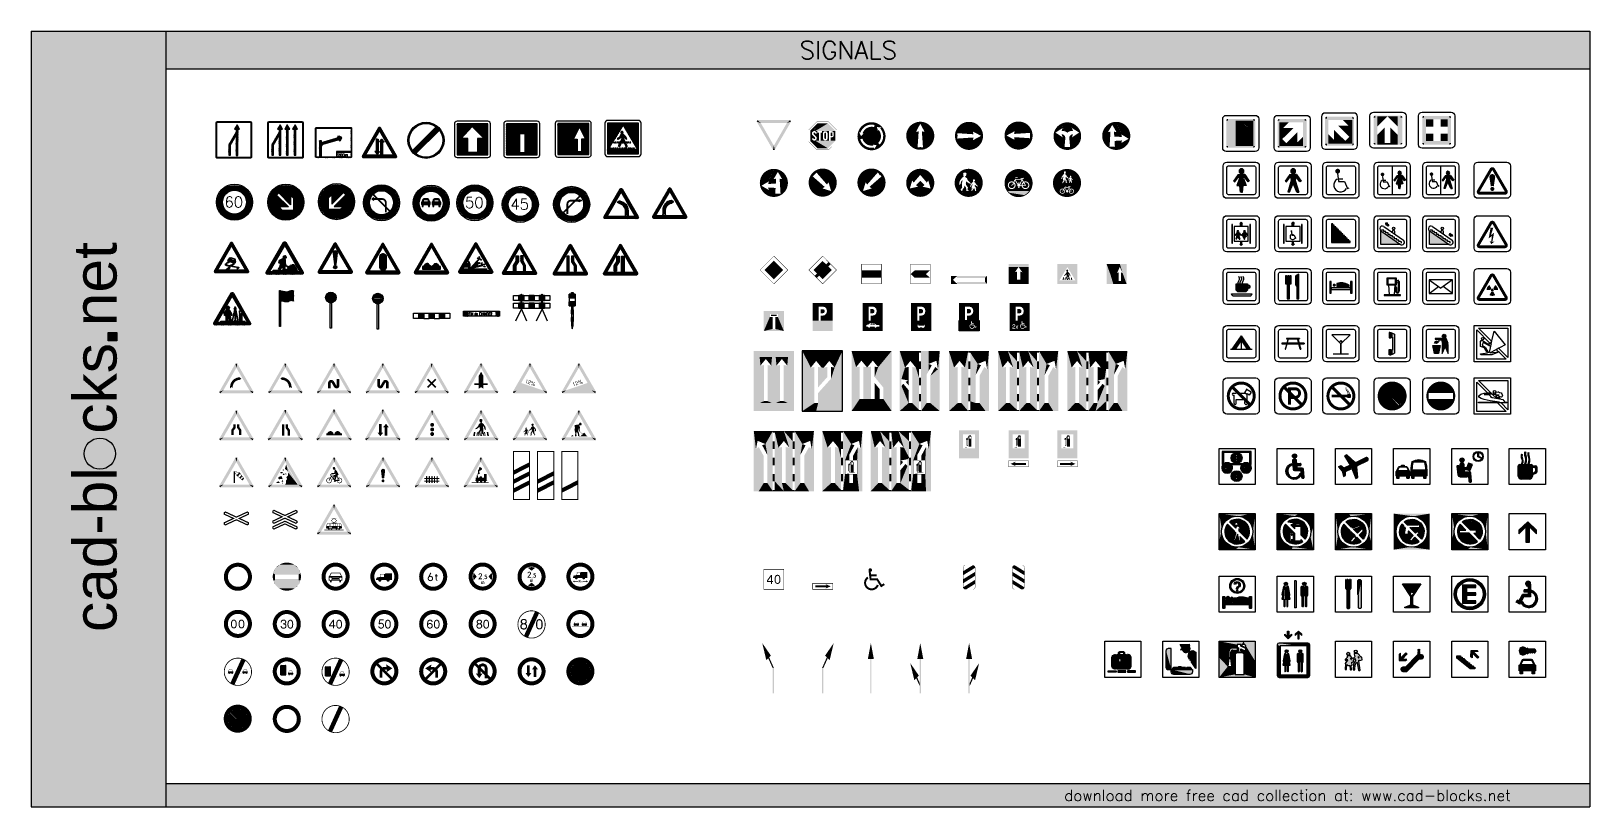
# Model space of a CAD drawing. Extents: x 1216 to 44401, y 2119 to 23617.
import ezdxf
from ezdxf.enums import TextEntityAlignment as Align

# ---------------------------------------------------------------- set-up
doc = ezdxf.new("R2010")
doc.units = 0
doc.header["$LTSCALE"] = 10
doc.header["$MEASUREMENT"] = 0
doc.layers.get('0').update_dxf_attribs({"linetype": 'CONTINUOUS'})
doc.layers.add('www.cad-blocks.net', color=7, linetype='CONTINUOUS')
doc.styles.add('1', font='romant', dxfattribs={"height": 0.005})
doc.styles.add('25', font='ROMANC.SHX', dxfattribs={"height": 1})
doc.styles.get("Standard").update_dxf_attribs({"font": 'ROMANC.SHX'})

# ---------------------------------------------------------------- blocks, each defined once
blk = doc.blocks.new('*X0')
at = {"color": 0, "linetype": 'CONTINUOUS'}
for p, q in [((0.033, 0.811), (0.111, 0.889)), ((0.035, 0.795), (0.117, 0.878)), ((0.052, 0.795), (0.124, 0.866)), ((0.055, 0.85), (0.105, 0.9)), ((0.076, 0.889), (0.099, 0.912)), ((-0.136, 0.359), (-0.023, 0.472)), ((-0.124, 0.389), (0, 0.513)), ((-0.099, 0.431), (0.024, 0.554)), ((-0.075, 0.473), (0.048, 0.596)), ((-0.05, 0.516), (0.119, 0.684)), ((-0.026, 0.558), (0.119, 0.702)), ((-0.001, 0.6), (0.119, 0.72)), ((0.024, 0.642), (0.119, 0.737)), ((0.048, 0.685), (0.119, 0.755)), ((0.068, 0.793), (0.13, 0.855)), ((0.068, 0.775), (0.136, 0.843)), ((0.068, 0.758), (0.142, 0.832)), ((0.068, 0.74), (0.119, 0.791)), ((0.068, 0.722), (0.119, 0.773)), ((0.068, 0.616), (0.119, 0.667)), ((0.068, 0.599), (0.119, 0.649)), ((0.068, 0.581), (0.119, 0.631)), ((0.068, 0.563), (0.119, 0.614)), ((0.068, 0.545), (0.119, 0.596)), ((0.068, 0.528), (0.119, 0.578)), ((0.068, 0.51), (0.119, 0.561)), ((0.068, 0.492), (0.119, 0.543)), ((0.068, 0.475), (0.119, 0.525)), ((0.068, 0.457), (0.119, 0.507)), ((0.068, 0.439), (0.119, 0.49)), ((0.068, 0.422), (0.119, 0.472)), ((0.068, 0.404), (0.118, 0.454)), ((0.068, 0.386), (0.118, 0.437)), ((0.123, 0.795), (0.149, 0.82)), ((0.141, 0.795), (0.155, 0.809)), ((0.158, 0.795), (0.161, 0.798)), ((-0.136, 0.342), (-0.047, 0.43)), ((-0.136, 0.324), (-0.071, 0.389)), ((-0.136, 0.306), (-0.086, 0.356)), ((-0.136, 0.289), (-0.086, 0.339)), ((-0.136, 0.271), (-0.086, 0.321)), ((-0.136, 0.253), (-0.086, 0.303)), ((-0.136, 0.236), (-0.086, 0.286)), ((-0.136, 0.218), (-0.086, 0.268)), ((-0.136, 0.2), (-0.086, 0.25)), ((-0.136, 0.183), (-0.086, 0.233)), ((-0.136, 0.165), (-0.086, 0.215)), ((-0.136, 0.147), (-0.086, 0.197)), ((-0.136, 0.13), (-0.086, 0.18)), ((-0.136, 0.112), (-0.086, 0.162)), ((-0.136, 0.094), (-0.086, 0.144)), ((-0.136, 0.077), (-0.086, 0.127)), ((-0.119, 0.075), (-0.086, 0.109)), ((-0.101, 0.075), (-0.086, 0.091)), ((0.068, 0.369), (0.118, 0.419)), ((0.068, 0.351), (0.118, 0.401)), ((0.068, 0.333), (0.118, 0.384)), ((0.068, 0.316), (0.118, 0.366)), ((0.068, 0.298), (0.118, 0.348)), ((0.068, 0.28), (0.118, 0.331)), ((0.068, 0.263), (0.118, 0.313)), ((0.068, 0.245), (0.118, 0.295)), ((0.068, 0.227), (0.118, 0.277)), ((0.068, 0.21), (0.118, 0.26)), ((0.068, 0.192), (0.118, 0.242)), ((0.068, 0.174), (0.118, 0.224)), ((0.068, 0.157), (0.118, 0.207)), ((0.068, 0.139), (0.118, 0.189)), ((0.068, 0.121), (0.118, 0.171)), ((0.068, 0.104), (0.118, 0.154)), ((0.068, 0.086), (0.118, 0.136)), ((0.073, 0.073), (0.118, 0.118)), ((0.091, 0.073), (0.118, 0.101)), ((0.109, 0.073), (0.118, 0.083))]:
    blk.add_line(p, q, dxfattribs=at)
blk = doc.blocks.new('1')
at = {"color": 7, "linetype": 'CONTINUOUS'}
for points in [[(109.637, 202.884), (109.637, 201.96, 0.414214), (109.675, 201.922), (110.598, 201.922, 0.414214), (110.637, 201.96), (110.637, 202.884, 0.414214), (110.598, 202.922), (109.675, 202.922, 0.414214)], [(109.656, 202.884), (109.656, 201.96, 0.414214), (109.675, 201.941), (110.598, 201.941, 0.414214), (110.618, 201.96), (110.618, 202.884, 0.414214), (110.598, 202.903), (109.675, 202.903, 0.414214)]]:
    blk.add_lwpolyline(points, format="xyb", close=True, dxfattribs=at)
blk.add_lwpolyline([(110.23, 201.995), (110.255, 201.995), (110.255, 202.717), (110.299, 202.717), (110.23, 202.843), (110.161, 202.717), (110.205, 202.717), (110.205, 202.641), (110.001, 202.291), (110.001, 201.997), (110.051, 201.997), (110.051, 202.285), (110.205, 202.553), (110.205, 201.995)], close=True, dxfattribs=at)
blk.add_blockref('*X0', (110.137, 201.922), dxfattribs=at)
blk = doc.blocks.new('*X1')
at = {"color": 0, "linetype": 'CONTINUOUS'}
for p, q in [((-0.213, 0.795), (-0.129, 0.878)), ((-0.212, 0.813), (-0.136, 0.89)), ((-0.195, 0.795), (-0.123, 0.867)), ((-0.191, 0.852), (-0.142, 0.901)), ((-0.169, 0.892), (-0.148, 0.912)), ((-0.382, 0.36), (-0.268, 0.474)), ((-0.382, 0.343), (-0.292, 0.433)), ((-0.369, 0.391), (-0.245, 0.515)), ((-0.344, 0.433), (-0.221, 0.557)), ((-0.32, 0.476), (-0.197, 0.598)), ((-0.295, 0.518), (-0.128, 0.685)), ((-0.271, 0.56), (-0.128, 0.703)), ((-0.246, 0.603), (-0.128, 0.721)), ((-0.221, 0.645), (-0.128, 0.738)), ((-0.197, 0.687), (-0.128, 0.756)), ((-0.178, 0.794), (-0.117, 0.855)), ((-0.178, 0.776), (-0.111, 0.844)), ((-0.178, 0.759), (-0.104, 0.833)), ((-0.178, 0.741), (-0.128, 0.792)), ((-0.178, 0.723), (-0.128, 0.774)), ((-0.178, 0.617), (-0.128, 0.668)), ((-0.178, 0.6), (-0.128, 0.65)), ((-0.178, 0.582), (-0.128, 0.632)), ((-0.178, 0.564), (-0.128, 0.615)), ((-0.178, 0.546), (-0.128, 0.597)), ((-0.178, 0.529), (-0.128, 0.579)), ((-0.178, 0.511), (-0.128, 0.562)), ((-0.178, 0.493), (-0.128, 0.544)), ((-0.178, 0.476), (-0.128, 0.526)), ((-0.178, 0.458), (-0.128, 0.508)), ((-0.178, 0.44), (-0.128, 0.491)), ((-0.178, 0.423), (-0.128, 0.473)), ((-0.178, 0.405), (-0.128, 0.455)), ((-0.178, 0.387), (-0.128, 0.438)), ((-0.124, 0.795), (-0.098, 0.821)), ((-0.107, 0.795), (-0.092, 0.81)), ((-0.089, 0.795), (-0.086, 0.798)), ((-0.382, 0.325), (-0.316, 0.391)), ((-0.382, 0.307), (-0.332, 0.357)), ((-0.382, 0.29), (-0.332, 0.34)), ((-0.382, 0.272), (-0.332, 0.322)), ((-0.382, 0.254), (-0.332, 0.304)), ((-0.382, 0.237), (-0.332, 0.287)), ((-0.382, 0.219), (-0.332, 0.269)), ((-0.382, 0.201), (-0.332, 0.251)), ((-0.382, 0.184), (-0.332, 0.234)), ((-0.382, 0.166), (-0.332, 0.216)), ((-0.382, 0.148), (-0.332, 0.198)), ((-0.382, 0.131), (-0.332, 0.181)), ((-0.382, 0.113), (-0.332, 0.163)), ((-0.382, 0.095), (-0.332, 0.145)), ((-0.382, 0.078), (-0.332, 0.128)), ((-0.367, 0.075), (-0.332, 0.11)), ((-0.349, 0.075), (-0.332, 0.092)), ((-0.178, 0.37), (-0.128, 0.42)), ((-0.178, 0.352), (-0.128, 0.402)), ((-0.178, 0.334), (-0.128, 0.385)), ((-0.178, 0.317), (-0.128, 0.367)), ((-0.178, 0.299), (-0.128, 0.349)), ((-0.178, 0.281), (-0.128, 0.332)), ((-0.178, 0.264), (-0.128, 0.314)), ((-0.178, 0.246), (-0.128, 0.296)), ((-0.178, 0.228), (-0.128, 0.278)), ((-0.178, 0.211), (-0.128, 0.261)), ((-0.178, 0.193), (-0.128, 0.243)), ((-0.178, 0.175), (-0.128, 0.225)), ((-0.178, 0.158), (-0.128, 0.208)), ((-0.178, 0.14), (-0.128, 0.19)), ((-0.178, 0.122), (-0.128, 0.172)), ((-0.178, 0.105), (-0.128, 0.155)), ((-0.178, 0.087), (-0.128, 0.137)), ((-0.174, 0.073), (-0.128, 0.119)), ((-0.156, 0.073), (-0.128, 0.102)), ((-0.139, 0.073), (-0.128, 0.084))]:
    blk.add_line(p, q, dxfattribs=at)
blk = doc.blocks.new('*X2')
at = {"color": 0, "linetype": 'CONTINUOUS'}
for p, q in [((-0.018, 0.795), (0.068, 0.882)), ((-0.006, 0.825), (0.062, 0.893)), ((-0.001, 0.795), (0.075, 0.87)), ((0.016, 0.864), (0.056, 0.904)), ((0.037, 0.903), (0.05, 0.916)), ((0.017, 0.795), (0.081, 0.859)), ((0.021, 0.782), (0.087, 0.847)), ((0.021, 0.764), (0.093, 0.836)), ((0.021, 0.746), (0.1, 0.825)), ((0.021, 0.729), (0.072, 0.779)), ((0.021, 0.711), (0.072, 0.761)), ((0.021, 0.693), (0.072, 0.744)), ((0.021, 0.676), (0.072, 0.726)), ((0.021, 0.658), (0.072, 0.708)), ((0.021, 0.64), (0.072, 0.691)), ((0.021, 0.623), (0.072, 0.673)), ((0.021, 0.605), (0.072, 0.655)), ((0.021, 0.587), (0.072, 0.638)), ((0.021, 0.569), (0.072, 0.62)), ((0.021, 0.552), (0.072, 0.602)), ((0.021, 0.534), (0.072, 0.585)), ((0.021, 0.516), (0.072, 0.567)), ((0.021, 0.499), (0.072, 0.549)), ((0.021, 0.481), (0.072, 0.531)), ((0.021, 0.463), (0.072, 0.514)), ((0.021, 0.446), (0.072, 0.496)), ((0.021, 0.428), (0.072, 0.478)), ((0.021, 0.41), (0.072, 0.461)), ((0.021, 0.393), (0.072, 0.443)), ((0.088, 0.795), (0.106, 0.813)), ((0.105, 0.795), (0.112, 0.802)), ((0.021, 0.375), (0.072, 0.425)), ((0.021, 0.357), (0.072, 0.408)), ((0.021, 0.34), (0.072, 0.39)), ((0.021, 0.322), (0.072, 0.372)), ((0.021, 0.304), (0.072, 0.355)), ((0.021, 0.287), (0.072, 0.337)), ((0.021, 0.269), (0.072, 0.319)), ((0.021, 0.251), (0.072, 0.301)), ((0.021, 0.234), (0.072, 0.284)), ((0.021, 0.216), (0.072, 0.266)), ((0.021, 0.198), (0.072, 0.248)), ((0.021, 0.181), (0.072, 0.231)), ((0.021, 0.163), (0.072, 0.213)), ((0.021, 0.145), (0.072, 0.195)), ((0.021, 0.128), (0.072, 0.178)), ((0.021, 0.11), (0.072, 0.16)), ((0.021, 0.092), (0.072, 0.142)), ((0.021, 0.074), (0.072, 0.125)), ((0.038, 0.073), (0.071, 0.107)), ((0.056, 0.073), (0.071, 0.089))]:
    blk.add_line(p, q, dxfattribs=at)
blk = doc.blocks.new('*X3')
at = {"color": 0, "linetype": 'CONTINUOUS'}
for p, q in [((0.194, 0.795), (0.282, 0.883)), ((0.212, 0.831), (0.276, 0.895)), ((0.212, 0.795), (0.289, 0.872)), ((0.234, 0.87), (0.27, 0.906)), ((0.255, 0.909), (0.263, 0.918)), ((0.229, 0.795), (0.295, 0.86)), ((0.236, 0.784), (0.301, 0.849)), ((0.236, 0.767), (0.307, 0.838)), ((0.236, 0.749), (0.314, 0.826)), ((0.236, 0.731), (0.287, 0.782)), ((0.236, 0.714), (0.287, 0.764)), ((0.236, 0.696), (0.287, 0.746)), ((0.236, 0.678), (0.287, 0.729)), ((0.236, 0.661), (0.287, 0.711)), ((0.236, 0.643), (0.287, 0.693)), ((0.236, 0.625), (0.287, 0.676)), ((0.236, 0.607), (0.287, 0.658)), ((0.236, 0.59), (0.287, 0.64)), ((0.236, 0.572), (0.287, 0.623)), ((0.236, 0.554), (0.287, 0.605)), ((0.236, 0.537), (0.287, 0.587)), ((0.236, 0.519), (0.287, 0.569)), ((0.236, 0.501), (0.287, 0.552)), ((0.236, 0.484), (0.287, 0.534)), ((0.236, 0.466), (0.287, 0.516)), ((0.236, 0.448), (0.287, 0.499)), ((0.236, 0.431), (0.287, 0.481)), ((0.236, 0.413), (0.287, 0.463)), ((0.236, 0.395), (0.287, 0.446)), ((0.3, 0.795), (0.32, 0.815)), ((0.318, 0.795), (0.326, 0.803)), ((0.236, 0.378), (0.287, 0.428)), ((0.236, 0.36), (0.287, 0.41)), ((0.236, 0.342), (0.286, 0.393)), ((0.236, 0.325), (0.286, 0.375)), ((0.236, 0.307), (0.286, 0.357)), ((0.236, 0.289), (0.286, 0.339)), ((0.236, 0.272), (0.286, 0.322)), ((0.236, 0.254), (0.286, 0.304)), ((0.236, 0.236), (0.286, 0.286)), ((0.236, 0.219), (0.286, 0.269)), ((0.236, 0.201), (0.286, 0.251)), ((0.236, 0.183), (0.286, 0.233)), ((0.236, 0.166), (0.286, 0.216)), ((0.236, 0.148), (0.286, 0.198)), ((0.236, 0.13), (0.286, 0.18)), ((0.236, 0.112), (0.286, 0.163)), ((0.236, 0.095), (0.286, 0.145)), ((0.236, 0.077), (0.286, 0.127)), ((0.25, 0.073), (0.286, 0.109)), ((0.268, 0.073), (0.286, 0.092)), ((0.285, 0.073), (0.286, 0.074))]:
    blk.add_line(p, q, dxfattribs=at)
blk = doc.blocks.new('2')
at = {"color": 7, "linetype": 'CONTINUOUS'}
for points in [[(111.074, 202.884), (111.074, 201.96, 0.414214), (111.112, 201.922), (112.036, 201.922, 0.414214), (112.074, 201.96), (112.074, 202.884, 0.414214), (112.036, 202.922), (111.112, 202.922, 0.414214)], [(111.093, 202.884), (111.093, 201.96, 0.414214), (111.112, 201.941), (112.036, 201.941, 0.414214), (112.055, 201.96), (112.055, 202.884, 0.414214), (112.036, 202.903), (111.112, 202.903, 0.414214)]]:
    blk.add_lwpolyline(points, format="xyb", close=True, dxfattribs=at)
for points in [[(111.421, 201.996), (111.446, 201.996), (111.446, 202.717), (111.49, 202.717), (111.421, 202.843), (111.352, 202.717), (111.396, 202.717), (111.396, 202.641), (111.192, 202.291), (111.192, 201.998), (111.242, 201.998), (111.242, 202.285), (111.396, 202.554), (111.396, 201.996)], [(111.621, 201.996), (111.646, 201.996), (111.646, 202.717), (111.69, 202.717), (111.621, 202.843), (111.552, 202.717), (111.596, 202.717), (111.596, 201.996)], [(111.835, 201.996), (111.86, 201.996), (111.861, 202.717), (111.905, 202.717), (111.836, 202.843), (111.766, 202.717), (111.81, 202.717), (111.81, 201.996)]]:
    blk.add_lwpolyline(points, close=True, dxfattribs=at)
for name in ['*X1', '*X2', '*X3']:
    blk.add_blockref(name, (111.574, 201.922), dxfattribs=at)
blk = doc.blocks.new('*X4')
at = {"color": 0, "linetype": 'CONTINUOUS'}
for p, q in [((-0.5, 0.808), (-0.475, 0.833)), ((-0.5, 0.79), (-0.487, 0.804)), ((-0.5, 0.773), (-0.487, 0.786)), ((-0.5, 0.755), (-0.487, 0.768)), ((-0.5, 0.737), (-0.487, 0.751)), ((-0.5, 0.72), (-0.487, 0.733)), ((-0.5, 0.702), (-0.487, 0.715)), ((-0.5, 0.684), (-0.487, 0.698)), ((-0.5, 0.667), (-0.487, 0.68)), ((-0.5, 0.649), (-0.487, 0.662)), ((-0.5, 0.631), (-0.487, 0.645)), ((-0.5, 0.614), (-0.487, 0.627)), ((-0.5, 0.596), (-0.487, 0.609)), ((-0.5, 0.578), (-0.487, 0.592)), ((-0.5, 0.561), (-0.487, 0.574)), ((-0.5, 0.543), (-0.487, 0.556)), ((-0.5, 0.525), (-0.487, 0.539)), ((-0.5, 0.508), (-0.487, 0.521)), ((-0.5, 0.49), (-0.487, 0.503)), ((-0.5, 0.472), (-0.487, 0.486)), ((-0.5, 0.455), (-0.487, 0.468)), ((-0.5, 0.437), (-0.487, 0.45)), ((-0.5, 0.419), (-0.487, 0.433)), ((-0.47, 0.82), (-0.457, 0.833)), ((-0.453, 0.82), (-0.439, 0.833)), ((-0.435, 0.82), (-0.422, 0.833)), ((-0.417, 0.82), (-0.404, 0.833)), ((-0.4, 0.82), (-0.386, 0.833)), ((-0.389, 0.406), (-0.334, 0.461)), ((-0.389, 0.424), (-0.352, 0.461)), ((-0.389, 0.442), (-0.37, 0.461)), ((-0.389, 0.459), (-0.388, 0.461)), ((-0.389, 0.389), (-0.332, 0.446)), ((-0.389, 0.283), (-0.227, 0.445)), ((-0.389, 0.3), (-0.252, 0.438)), ((-0.382, 0.82), (-0.369, 0.833)), ((-0.364, 0.82), (-0.351, 0.833)), ((-0.347, 0.82), (-0.333, 0.833)), ((-0.329, 0.82), (-0.316, 0.833)), ((-0.311, 0.82), (-0.298, 0.833)), ((-0.294, 0.82), (-0.28, 0.833)), ((-0.28, 0.374), (-0.202, 0.453)), ((-0.276, 0.82), (-0.263, 0.833)), ((-0.258, 0.82), (-0.245, 0.833)), ((-0.255, 0.381), (-0.176, 0.46)), ((-0.241, 0.82), (-0.227, 0.833)), ((-0.23, 0.389), (-0.151, 0.467)), ((-0.223, 0.82), (-0.21, 0.833)), ((-0.205, 0.82), (-0.192, 0.833)), ((-0.205, 0.396), (-0.126, 0.475)), ((-0.188, 0.82), (-0.174, 0.833)), ((-0.18, 0.404), (-0.101, 0.482)), ((-0.17, 0.82), (-0.157, 0.833)), ((-0.155, 0.411), (-0.076, 0.49)), ((-0.152, 0.82), (-0.139, 0.833)), ((-0.135, 0.82), (-0.121, 0.833)), ((-0.129, 0.419), (-0.051, 0.497)), ((-0.117, 0.82), (-0.104, 0.833)), ((-0.104, 0.426), (-0.026, 0.504)), ((-0.099, 0.82), (-0.086, 0.833)), ((-0.082, 0.82), (-0.068, 0.833)), ((-0.079, 0.434), (-0.001, 0.512)), ((-0.064, 0.82), (-0.051, 0.833)), ((-0.054, 0.441), (0.024, 0.519)), ((-0.046, 0.82), (-0.033, 0.833)), ((-0.029, 0.82), (-0.015, 0.833)), ((-0.029, 0.449), (0.049, 0.527)), ((-0.011, 0.82), (0.002, 0.833)), ((-0.004, 0.456), (0.074, 0.534)), ((0.007, 0.82), (0.02, 0.833)), ((0.022, 0.464), (0.099, 0.541)), ((0.025, 0.82), (0.038, 0.833)), ((0.042, 0.82), (0.056, 0.833)), ((0.047, 0.471), (0.125, 0.549)), ((0.06, 0.82), (0.073, 0.833)), ((0.072, 0.479), (0.15, 0.556)), ((0.078, 0.82), (0.091, 0.833)), ((0.095, 0.82), (0.109, 0.833)), ((0.097, 0.486), (0.188, 0.577)), ((0.113, 0.82), (0.126, 0.833)), ((0.116, 0.576), (0.129, 0.589)), ((0.122, 0.494), (0.2, 0.571)), ((0.127, 0.569), (0.152, 0.594)), ((0.131, 0.82), (0.144, 0.833)), ((0.139, 0.563), (0.164, 0.588)), ((0.147, 0.501), (0.212, 0.566)), ((0.148, 0.82), (0.162, 0.833)), ((0.15, 0.556), (0.176, 0.583)), ((0.152, 0.47), (0.226, 0.544)), ((0.16, 0.496), (0.224, 0.56)), ((0.166, 0.82), (0.179, 0.833)), ((0.173, 0.473), (0.208, 0.508)), ((0.184, 0.82), (0.197, 0.833)), ((0.201, 0.82), (0.215, 0.833)), ((0.219, 0.82), (0.232, 0.833)), ((0.237, 0.82), (0.25, 0.833)), ((0.254, 0.82), (0.268, 0.833)), ((0.272, 0.82), (0.285, 0.833)), ((0.29, 0.82), (0.303, 0.833)), ((0.307, 0.82), (0.321, 0.833)), ((0.325, 0.82), (0.338, 0.833)), ((0.343, 0.82), (0.356, 0.833)), ((0.36, 0.82), (0.374, 0.833)), ((0.378, 0.82), (0.391, 0.833)), ((0.396, 0.82), (0.409, 0.833)), ((0.413, 0.82), (0.427, 0.833)), ((0.431, 0.82), (0.444, 0.833)), ((0.449, 0.82), (0.462, 0.833)), ((0.466, 0.82), (0.479, 0.833)), ((0.481, 0.817), (0.491, 0.827)), ((0.487, 0.805), (0.498, 0.816)), ((0.487, 0.787), (0.5, 0.801)), ((0.487, 0.77), (0.5, 0.783)), ((0.487, 0.752), (0.5, 0.765)), ((0.487, 0.734), (0.5, 0.747)), ((0.487, 0.716), (0.5, 0.73)), ((0.487, 0.699), (0.5, 0.712)), ((0.487, 0.681), (0.5, 0.694)), ((0.487, 0.663), (0.5, 0.677)), ((0.487, 0.646), (0.5, 0.659)), ((0.487, 0.628), (0.5, 0.641)), ((0.487, 0.61), (0.5, 0.624)), ((0.487, 0.593), (0.5, 0.606)), ((0.487, 0.575), (0.5, 0.588)), ((0.487, 0.557), (0.5, 0.571)), ((0.487, 0.54), (0.5, 0.553)), ((0.487, 0.522), (0.5, 0.535)), ((0.487, 0.504), (0.5, 0.518)), ((0.487, 0.487), (0.5, 0.5)), ((0.487, 0.469), (0.5, 0.482)), ((0.487, 0.451), (0.5, 0.465)), ((0.487, 0.434), (0.5, 0.447)), ((-0.5, 0.402), (-0.487, 0.415)), ((-0.5, 0.384), (-0.487, 0.397)), ((-0.5, 0.366), (-0.487, 0.38)), ((-0.5, 0.349), (-0.487, 0.362)), ((-0.5, 0.331), (-0.487, 0.344)), ((-0.5, 0.313), (-0.487, 0.327)), ((-0.5, 0.295), (-0.487, 0.309)), ((-0.5, 0.278), (-0.487, 0.291)), ((-0.5, 0.26), (-0.487, 0.273)), ((-0.5, 0.242), (-0.487, 0.256)), ((-0.5, 0.225), (-0.487, 0.238)), ((-0.5, 0.207), (-0.487, 0.22)), ((-0.5, 0.189), (-0.487, 0.203)), ((-0.5, 0.172), (-0.487, 0.185)), ((-0.5, 0.154), (-0.487, 0.167)), ((-0.5, 0.136), (-0.487, 0.15)), ((-0.5, 0.119), (-0.487, 0.132)), ((-0.5, 0.101), (-0.487, 0.114)), ((-0.5, 0.083), (-0.487, 0.097)), ((-0.5, 0.066), (-0.487, 0.079)), ((-0.5, 0.048), (-0.487, 0.061)), ((-0.5, 0.03), (-0.487, 0.044)), ((-0.497, 0.015), (-0.487, 0.026)), ((-0.49, 0.005), (-0.48, 0.015)), ((-0.477, 0), (-0.464, 0.013)), ((-0.46, 0), (-0.446, 0.013)), ((-0.442, 0), (-0.429, 0.013)), ((-0.424, 0), (-0.411, 0.013)), ((-0.407, 0), (-0.393, 0.013)), ((-0.389, 0.318), (-0.277, 0.43)), ((-0.389, 0.371), (-0.332, 0.428)), ((-0.389, 0.336), (-0.303, 0.422)), ((-0.389, 0.353), (-0.332, 0.411)), ((-0.389, 0.265), (-0.323, 0.331)), ((-0.389, 0.247), (-0.331, 0.306)), ((-0.389, 0.23), (-0.335, 0.283)), ((-0.389, 0.212), (-0.335, 0.266)), ((-0.389, 0.194), (-0.335, 0.248)), ((-0.389, 0.177), (-0.335, 0.23)), ((-0.389, 0.159), (-0.335, 0.213)), ((-0.389, 0.141), (-0.335, 0.195)), ((-0.389, 0.123), (-0.335, 0.177)), ((-0.389, 0.106), (-0.335, 0.16)), ((-0.389, 0.088), (-0.335, 0.142)), ((-0.389, 0.07), (-0.335, 0.124)), ((-0.389, 0.053), (-0.335, 0.107)), ((-0.389, 0.035), (-0.335, 0.089)), ((-0.389, 0.017), (-0.335, 0.071)), ((-0.389, 0), (-0.335, 0.054)), ((-0.371, 0), (-0.335, 0.036)), ((-0.354, 0), (-0.335, 0.018)), ((-0.336, 0), (-0.323, 0.013)), ((-0.318, 0), (-0.305, 0.013)), ((-0.301, 0), (-0.287, 0.013)), ((-0.283, 0), (-0.27, 0.013)), ((-0.265, 0), (-0.252, 0.013)), ((-0.247, 0), (-0.234, 0.013)), ((-0.23, 0), (-0.216, 0.013)), ((-0.212, 0), (-0.199, 0.013)), ((-0.194, 0), (-0.181, 0.013)), ((-0.177, 0), (-0.163, 0.013)), ((-0.159, 0), (-0.146, 0.013)), ((-0.141, 0), (-0.128, 0.013)), ((-0.124, 0), (-0.11, 0.013)), ((-0.106, 0), (-0.093, 0.013)), ((-0.088, 0), (-0.075, 0.013)), ((-0.071, 0), (-0.057, 0.013)), ((-0.053, 0), (-0.04, 0.013)), ((-0.035, 0), (-0.022, 0.013)), ((-0.018, 0), (-0.004, 0.013)), ((0, 0), (0.013, 0.013)), ((0.018, 0), (0.031, 0.013)), ((0.035, 0), (0.049, 0.013)), ((0.053, 0), (0.066, 0.013)), ((0.071, 0), (0.084, 0.013)), ((0.084, 0.155), (0.095, 0.166)), ((0.084, 0.137), (0.097, 0.15)), ((0.084, 0.119), (0.097, 0.133)), ((0.084, 0.102), (0.097, 0.115)), ((0.084, 0.084), (0.097, 0.097)), ((0.084, 0.066), (0.097, 0.08)), ((0.084, 0.049), (0.097, 0.062)), ((0.084, 0.031), (0.097, 0.044)), ((0.084, 0.013), (0.097, 0.027)), ((0.088, 0), (0.102, 0.013)), ((0.099, 0.152), (0.113, 0.166)), ((0.106, 0), (0.119, 0.013)), ((0.117, 0.152), (0.13, 0.166)), ((0.124, 0), (0.137, 0.013)), ((0.135, 0.152), (0.148, 0.166)), ((0.141, 0), (0.155, 0.013)), ((0.152, 0.152), (0.166, 0.166)), ((0.159, 0), (0.172, 0.013)), ((0.17, 0.152), (0.183, 0.166)), ((0.177, 0), (0.19, 0.013)), ((0.188, 0.152), (0.201, 0.166)), ((0.194, 0), (0.208, 0.013)), ((0.205, 0.152), (0.219, 0.166)), ((0.212, 0), (0.225, 0.013)), ((0.223, 0.152), (0.236, 0.166)), ((0.23, 0), (0.243, 0.013)), ((0.241, 0.152), (0.254, 0.166)), ((0.247, 0), (0.261, 0.013)), ((0.258, 0.152), (0.272, 0.166)), ((0.265, 0), (0.278, 0.013)), ((0.276, 0.152), (0.289, 0.166)), ((0.283, 0), (0.296, 0.013)), ((0.294, 0.152), (0.307, 0.166)), ((0.301, 0), (0.314, 0.013)), ((0.312, 0.152), (0.325, 0.166)), ((0.318, 0), (0.332, 0.013)), ((0.329, 0.152), (0.343, 0.166)), ((0.336, 0), (0.349, 0.013)), ((0.347, 0.152), (0.36, 0.166)), ((0.354, 0), (0.367, 0.013)), ((0.365, 0.152), (0.378, 0.166)), ((0.371, 0), (0.385, 0.013)), ((0.382, 0.152), (0.396, 0.166)), ((0.389, 0), (0.402, 0.013)), ((0.4, 0.152), (0.413, 0.166)), ((0.407, 0), (0.42, 0.013)), ((0.418, 0.152), (0.431, 0.166)), ((0.424, 0), (0.438, 0.013)), ((0.435, 0.152), (0.449, 0.166)), ((0.442, 0), (0.455, 0.013)), ((0.453, 0.152), (0.466, 0.166)), ((0.46, 0), (0.473, 0.013)), ((0.471, 0.152), (0.484, 0.166)), ((0.478, 0), (0.5, 0.022)), ((0.487, 0.416), (0.5, 0.429)), ((0.487, 0.398), (0.5, 0.412)), ((0.487, 0.381), (0.5, 0.394)), ((0.487, 0.363), (0.5, 0.376)), ((0.487, 0.345), (0.5, 0.359)), ((0.487, 0.328), (0.5, 0.341)), ((0.487, 0.31), (0.5, 0.323)), ((0.487, 0.292), (0.5, 0.306)), ((0.487, 0.275), (0.5, 0.288)), ((0.487, 0.257), (0.5, 0.27)), ((0.487, 0.239), (0.5, 0.253)), ((0.487, 0.222), (0.5, 0.235)), ((0.487, 0.204), (0.5, 0.217)), ((0.487, 0.186), (0.5, 0.199)), ((0.487, 0.168), (0.5, 0.182)), ((0.487, 0.151), (0.5, 0.164)), ((0.487, 0.133), (0.5, 0.146)), ((0.487, 0.115), (0.5, 0.129)), ((0.487, 0.098), (0.5, 0.111)), ((0.487, 0.08), (0.5, 0.093)), ((0.487, 0.062), (0.5, 0.076)), ((0.487, 0.045), (0.5, 0.058)), ((0.487, 0.027), (0.5, 0.04))]:
    blk.add_line(p, q, dxfattribs=at)
blk = doc.blocks.new('3')
at = {"linetype": 'CONTINUOUS'}
for points in [[(112.431, 202.766), (113.377, 202.766, -0.414214), (113.404, 202.739), (113.404, 201.959, -0.414214), (113.377, 201.933), (112.431, 201.933, -0.414214), (112.404, 201.959), (112.404, 202.739, -0.414214)], [(112.431, 202.753), (113.377, 202.753, -0.414214), (113.391, 202.739), (113.391, 202.099), (112.988, 202.099), (112.988, 201.946), (112.569, 201.946), (112.569, 202.22), (112.573, 202.238), (112.578, 202.259), (112.589, 202.28), (112.607, 202.299), (112.619, 202.305), (113.067, 202.439), (113.055, 202.401), (113.096, 202.411), (113.136, 202.489), (113.054, 202.528), (113.009, 202.515), (113.054, 202.489), (112.628, 202.363), (112.599, 202.354), (112.586, 202.346), (112.572, 202.332), (112.572, 202.394), (112.515, 202.394), (112.515, 201.946), (112.431, 201.946, -0.414214), (112.417, 201.959), (112.417, 202.739, -0.414214)], [(113.001, 201.946), (113.001, 202.085), (113.391, 202.085), (113.391, 201.959, -0.414214), (113.377, 201.946)]]:
    blk.add_lwpolyline(points, format="xyb", close=True, dxfattribs=at)
blk.add_blockref('*X4', (112.904, 201.933), dxfattribs=at)
at = {"linetype": 'CONTINUOUS', "style": '25', "width": 0.820967}
blk.add_text('200m', height=0.08, dxfattribs=at).set_placement((113.019, 201.961), (113.303, 201.961), align=Align.FIT)
blk = doc.blocks.new('*X5')
at = {"color": 0, "linetype": 'CONTINUOUS'}
for p, q in [((-0.347, 0.289), (-0.171, 0.466)), ((-0.323, 0.331), (-0.146, 0.508)), ((-0.299, 0.373), (-0.122, 0.549)), ((-0.275, 0.414), (-0.098, 0.591)), ((-0.251, 0.456), (-0.074, 0.633)), ((-0.227, 0.498), (-0.05, 0.675)), ((-0.203, 0.54), (-0.026, 0.717)), ((-0.178, 0.582), (-0.002, 0.759)), ((-0.154, 0.624), (0.041, 0.819)), ((-0.13, 0.665), (0.035, 0.83)), ((-0.106, 0.707), (0.028, 0.842)), ((-0.082, 0.749), (0.02, 0.851)), ((-0.058, 0.791), (0.009, 0.857)), ((-0.033, 0.833), (-0.009, 0.857)), ((0, 0.761), (0.048, 0.808)), ((0.007, 0.749), (0.054, 0.797)), ((0.013, 0.738), (0.061, 0.786)), ((0.02, 0.727), (0.067, 0.774)), ((0.026, 0.716), (0.074, 0.763)), ((0.033, 0.705), (0.08, 0.752)), ((0.039, 0.693), (0.087, 0.741)), ((0.046, 0.682), (0.093, 0.729)), ((0.052, 0.671), (0.1, 0.718)), ((0.059, 0.66), (0.106, 0.707)), ((0.065, 0.648), (0.112, 0.696)), ((0.072, 0.637), (0.119, 0.685)), ((0.078, 0.626), (0.125, 0.673)), ((0.085, 0.615), (0.132, 0.662)), ((0.091, 0.604), (0.138, 0.651)), ((0.097, 0.592), (0.145, 0.64)), ((0.104, 0.581), (0.151, 0.629)), ((0.11, 0.57), (0.158, 0.617)), ((0.117, 0.559), (0.164, 0.606)), ((0.123, 0.548), (0.171, 0.595)), ((0.13, 0.536), (0.177, 0.584)), ((0.136, 0.525), (0.184, 0.573)), ((0.143, 0.514), (0.19, 0.561)), ((0.149, 0.503), (0.197, 0.55)), ((0.156, 0.492), (0.203, 0.539)), ((0.162, 0.48), (0.21, 0.528)), ((0.169, 0.469), (0.216, 0.517)), ((0.175, 0.458), (0.222, 0.505)), ((0.182, 0.447), (0.229, 0.494)), ((0.188, 0.436), (0.235, 0.483)), ((0.195, 0.424), (0.242, 0.472)), ((0.201, 0.413), (0.248, 0.461)), ((0.207, 0.402), (0.255, 0.449)), ((0.214, 0.391), (0.261, 0.438)), ((-0.478, 0.052), (-0.316, 0.215)), ((-0.474, 0.038), (-0.34, 0.173)), ((-0.468, 0.08), (-0.291, 0.257)), ((-0.466, 0.029), (-0.364, 0.131)), ((-0.455, 0.023), (-0.388, 0.089)), ((-0.444, 0.122), (-0.267, 0.298)), ((-0.438, 0.022), (-0.373, 0.086)), ((-0.42, 0.164), (-0.243, 0.34)), ((-0.42, 0.022), (-0.356, 0.086)), ((-0.403, 0.022), (-0.338, 0.086)), ((-0.396, 0.205), (-0.219, 0.382)), ((-0.385, 0.022), (-0.32, 0.086)), ((-0.372, 0.247), (-0.195, 0.424)), ((-0.367, 0.022), (-0.303, 0.086)), ((-0.35, 0.022), (-0.285, 0.086)), ((-0.332, 0.022), (-0.267, 0.086)), ((-0.314, 0.022), (-0.25, 0.086)), ((-0.297, 0.022), (-0.232, 0.086)), ((-0.279, 0.022), (-0.214, 0.086)), ((-0.261, 0.022), (-0.197, 0.086)), ((-0.244, 0.022), (-0.179, 0.086)), ((-0.226, 0.022), (-0.161, 0.086)), ((-0.208, 0.022), (-0.144, 0.086)), ((-0.191, 0.022), (-0.126, 0.086)), ((-0.173, 0.022), (-0.108, 0.086)), ((-0.155, 0.022), (-0.091, 0.086)), ((-0.138, 0.022), (-0.073, 0.086)), ((-0.12, 0.022), (-0.055, 0.086)), ((-0.102, 0.022), (-0.037, 0.086)), ((-0.084, 0.022), (-0.02, 0.086)), ((-0.067, 0.022), (-0.002, 0.086)), ((-0.049, 0.022), (0.016, 0.086)), ((-0.031, 0.022), (0.033, 0.086)), ((-0.014, 0.022), (0.051, 0.086)), ((0.004, 0.022), (0.069, 0.086)), ((0.022, 0.022), (0.086, 0.086)), ((0.039, 0.022), (0.104, 0.086)), ((0.057, 0.022), (0.122, 0.086)), ((0.075, 0.022), (0.139, 0.086)), ((0.092, 0.022), (0.157, 0.086)), ((0.11, 0.022), (0.175, 0.086)), ((0.128, 0.022), (0.192, 0.086)), ((0.145, 0.022), (0.21, 0.086)), ((0.163, 0.022), (0.228, 0.086)), ((0.181, 0.022), (0.245, 0.086)), ((0.198, 0.022), (0.263, 0.086)), ((0.216, 0.022), (0.281, 0.086)), ((0.22, 0.38), (0.268, 0.427)), ((0.227, 0.368), (0.274, 0.416)), ((0.233, 0.357), (0.281, 0.404)), ((0.234, 0.022), (0.298, 0.086)), ((0.24, 0.346), (0.287, 0.393)), ((0.246, 0.335), (0.294, 0.382)), ((0.251, 0.022), (0.316, 0.086)), ((0.253, 0.323), (0.3, 0.371)), ((0.259, 0.312), (0.307, 0.36)), ((0.266, 0.301), (0.313, 0.348)), ((0.269, 0.022), (0.334, 0.086)), ((0.272, 0.29), (0.32, 0.337)), ((0.279, 0.279), (0.326, 0.326)), ((0.285, 0.267), (0.332, 0.315)), ((0.287, 0.022), (0.351, 0.086)), ((0.292, 0.256), (0.339, 0.304)), ((0.298, 0.245), (0.345, 0.292)), ((0.304, 0.022), (0.369, 0.086)), ((0.305, 0.234), (0.352, 0.281)), ((0.311, 0.223), (0.358, 0.27)), ((0.317, 0.211), (0.365, 0.259)), ((0.322, 0.022), (0.387, 0.086)), ((0.324, 0.2), (0.371, 0.248)), ((0.33, 0.189), (0.378, 0.236)), ((0.337, 0.178), (0.384, 0.225)), ((0.34, 0.022), (0.442, 0.124)), ((0.343, 0.167), (0.391, 0.214)), ((0.35, 0.155), (0.397, 0.203)), ((0.356, 0.144), (0.404, 0.192)), ((0.357, 0.022), (0.449, 0.113)), ((0.363, 0.133), (0.41, 0.18)), ((0.369, 0.122), (0.417, 0.169)), ((0.375, 0.022), (0.455, 0.102)), ((0.376, 0.111), (0.423, 0.158)), ((0.382, 0.099), (0.43, 0.147)), ((0.389, 0.088), (0.436, 0.135)), ((0.393, 0.022), (0.462, 0.091)), ((0.41, 0.022), (0.468, 0.079)), ((0.428, 0.022), (0.475, 0.068)), ((0.446, 0.022), (0.478, 0.054))]:
    blk.add_line(p, q, dxfattribs=at)
blk = doc.blocks.new('*X6')
at = {"color": 0}
for p, q in [((-0.091, 0.493), (-0.05, 0.533)), ((-0.091, 0.51), (-0.068, 0.533)), ((-0.091, 0.528), (-0.085, 0.533)), ((-0.091, 0.475), (-0.037, 0.529)), ((-0.091, 0.457), (-0.037, 0.511)), ((-0.091, 0.44), (-0.037, 0.493)), ((-0.091, 0.422), (-0.037, 0.476)), ((-0.091, 0.404), (-0.037, 0.458)), ((-0.091, 0.387), (-0.037, 0.44)), ((-0.13, 0.189), (-0.128, 0.19)), ((-0.121, 0.179), (-0.11, 0.19)), ((-0.113, 0.17), (-0.093, 0.19)), ((-0.104, 0.161), (-0.037, 0.228)), ((-0.096, 0.151), (-0.037, 0.211)), ((-0.091, 0.369), (-0.037, 0.423)), ((-0.091, 0.351), (-0.037, 0.405)), ((-0.091, 0.334), (-0.037, 0.387)), ((-0.091, 0.316), (-0.037, 0.37)), ((-0.091, 0.298), (-0.037, 0.352)), ((-0.091, 0.281), (-0.037, 0.334)), ((-0.091, 0.263), (-0.037, 0.317)), ((-0.091, 0.245), (-0.037, 0.299)), ((-0.091, 0.227), (-0.037, 0.281)), ((-0.091, 0.21), (-0.037, 0.264)), ((-0.091, 0.192), (-0.037, 0.246)), ((-0.088, 0.142), (-0.037, 0.193)), ((-0.079, 0.133), (-0.022, 0.19)), ((-0.071, 0.123), (-0.004, 0.19))]:
    blk.add_line(p, q, dxfattribs=at)
blk = doc.blocks.new('*X7')
at = {"color": 0}
for p, q in [((0, 0.459), (0.07, 0.529)), ((0.017, 0.459), (0.078, 0.52)), ((0.035, 0.459), (0.087, 0.511)), ((0.039, 0.446), (0.095, 0.502)), ((0.039, 0.428), (0.103, 0.492)), ((0.039, 0.41), (0.112, 0.483)), ((0.039, 0.393), (0.093, 0.446)), ((0.106, 0.459), (0.12, 0.474)), ((0.123, 0.459), (0.128, 0.464)), ((0.039, 0.375), (0.093, 0.429)), ((0.039, 0.357), (0.093, 0.411)), ((0.039, 0.34), (0.093, 0.393)), ((0.039, 0.322), (0.093, 0.376)), ((0.039, 0.304), (0.093, 0.358)), ((0.039, 0.287), (0.093, 0.34)), ((0.039, 0.269), (0.093, 0.323)), ((0.039, 0.251), (0.093, 0.305)), ((0.039, 0.234), (0.093, 0.287)), ((0.039, 0.216), (0.093, 0.27)), ((0.039, 0.198), (0.093, 0.252)), ((0.039, 0.181), (0.093, 0.234)), ((0.039, 0.163), (0.093, 0.217)), ((0.039, 0.145), (0.093, 0.199)), ((0.039, 0.127), (0.093, 0.181)), ((0.045, 0.116), (0.093, 0.164)), ((0.063, 0.116), (0.093, 0.146)), ((0.081, 0.116), (0.093, 0.128))]:
    blk.add_line(p, q, dxfattribs=at)
blk = doc.blocks.new('4')
at = {"color": 1, "linetype": 'CONTINUOUS'}
blk.add_lwpolyline([(113.729, 201.933), (114.621, 201.933, 0.57735), (114.649, 201.981), (114.203, 202.754, 0.57735), (114.147, 202.754), (113.701, 201.981, 0.57735)], format="xyb", close=True, dxfattribs=at)
blk.add_lwpolyline([(114.175, 202.673), (114.565, 201.998), (113.785, 201.998)], close=True, dxfattribs=at)
for points in [[(114.111, 202.445), (114.084, 202.445), (114.084, 202.101), (114.044, 202.101), (114.111, 202.027)], [(114.111, 202.445), (114.138, 202.445), (114.138, 202.101), (114.178, 202.101), (114.111, 202.027)], [(114.241, 202.027), (114.214, 202.027), (114.214, 202.371), (114.174, 202.371), (114.241, 202.445)], [(114.241, 202.027), (114.268, 202.027), (114.268, 202.371), (114.308, 202.371), (114.241, 202.445)]]:
    blk.add_lwpolyline(points)
blk.add_blockref('*X5', (114.175, 201.911), dxfattribs=at)
for name in ['*X6', '*X7']:
    blk.add_blockref(name, (114.175, 201.911))
blk = doc.blocks.new('5')
for p, q in [((115.749, 202.781), (115.094, 202.127)), ((115.834, 202.696), (115.179, 202.042))]:
    blk.add_line(p, q)
at = {"const_width": 0.0333}
blk.add_lwpolyline([(115.947, 202.412, -1), (114.981, 202.412, -1)], format="xyb", close=True, dxfattribs=at)
at = {"const_width": 0.12}
blk.add_lwpolyline([(115.791, 202.739), (115.137, 202.084)], dxfattribs=at)
for radius in [0.5, 0.467]:
    blk.add_circle((115.464, 202.412), radius)
blk = doc.blocks.new('*X8')
at = {"color": 0, "linetype": 'CONTINUOUS'}
for p, q in [((-0.429, 0.438), (0.062, 0.929)), ((-0.429, 0.455), (0.045, 0.929)), ((-0.429, 0.473), (0.027, 0.929)), ((-0.429, 0.491), (0.009, 0.929)), ((-0.429, 0.508), (-0.008, 0.929)), ((-0.429, 0.526), (-0.026, 0.929)), ((-0.429, 0.544), (-0.044, 0.929)), ((-0.429, 0.561), (-0.061, 0.929)), ((-0.429, 0.579), (-0.079, 0.929)), ((-0.429, 0.597), (-0.097, 0.929)), ((-0.429, 0.614), (-0.114, 0.929)), ((-0.429, 0.632), (-0.132, 0.929)), ((-0.429, 0.65), (-0.15, 0.929)), ((-0.429, 0.667), (-0.167, 0.929)), ((-0.429, 0.685), (-0.185, 0.929)), ((-0.429, 0.703), (-0.203, 0.929)), ((-0.429, 0.72), (-0.22, 0.929)), ((-0.429, 0.738), (-0.238, 0.929)), ((-0.429, 0.756), (-0.256, 0.929)), ((-0.429, 0.774), (-0.274, 0.929)), ((-0.429, 0.791), (-0.291, 0.929)), ((-0.429, 0.809), (-0.309, 0.929)), ((-0.429, 0.827), (-0.327, 0.929)), ((-0.429, 0.844), (-0.344, 0.929)), ((-0.429, 0.862), (-0.362, 0.929)), ((-0.429, 0.88), (-0.38, 0.929)), ((-0.429, 0.897), (-0.397, 0.929)), ((-0.429, 0.915), (-0.415, 0.929)), ((0.002, 0.85), (0.08, 0.929)), ((0.01, 0.841), (0.098, 0.929)), ((0.019, 0.832), (0.115, 0.929)), ((0.028, 0.823), (0.133, 0.929)), ((0.036, 0.814), (0.151, 0.929)), ((0.045, 0.805), (0.168, 0.929)), ((0.054, 0.796), (0.186, 0.929)), ((0.063, 0.787), (0.204, 0.929)), ((0.071, 0.779), (0.221, 0.929)), ((0.08, 0.77), (0.239, 0.929)), ((0.089, 0.761), (0.257, 0.929)), ((0.098, 0.752), (0.274, 0.929)), ((0.106, 0.743), (0.292, 0.929)), ((0.115, 0.734), (0.31, 0.929)), ((0.124, 0.725), (0.328, 0.929)), ((0.133, 0.716), (0.345, 0.929)), ((0.141, 0.707), (0.363, 0.929)), ((0.15, 0.698), (0.381, 0.929)), ((0.159, 0.689), (0.398, 0.929)), ((0.168, 0.68), (0.416, 0.929)), ((0.176, 0.671), (0.429, 0.924)), ((0.185, 0.662), (0.429, 0.906)), ((0.194, 0.653), (0.429, 0.888)), ((0.203, 0.645), (0.429, 0.871)), ((-0.429, 0.42), (-0.168, 0.68)), ((-0.429, 0.226), (-0.132, 0.522)), ((-0.429, 0.243), (-0.149, 0.522)), ((-0.429, 0.261), (-0.167, 0.522)), ((-0.429, 0.279), (-0.185, 0.522)), ((-0.429, 0.296), (-0.202, 0.522)), ((-0.429, 0.314), (-0.22, 0.522)), ((-0.429, 0.332), (-0.238, 0.522)), ((-0.429, 0.349), (-0.255, 0.522)), ((-0.429, 0.367), (-0.273, 0.522)), ((-0.429, 0.385), (-0.291, 0.522)), ((-0.429, 0.402), (-0.309, 0.522)), ((-0.429, 0.208), (-0.132, 0.504)), ((-0.429, 0.19), (-0.132, 0.486)), ((-0.429, 0.172), (-0.132, 0.469)), ((-0.429, 0.155), (-0.132, 0.451)), ((-0.429, 0.137), (-0.132, 0.433)), ((0.14, 0.334), (0.429, 0.623)), ((0.14, 0.317), (0.429, 0.605)), ((0.14, 0.299), (0.429, 0.588)), ((0.14, 0.281), (0.429, 0.57)), ((0.14, 0.264), (0.429, 0.552)), ((0.14, 0.246), (0.429, 0.535)), ((0.14, 0.511), (0.154, 0.525)), ((0.14, 0.493), (0.171, 0.525)), ((0.14, 0.476), (0.189, 0.525)), ((0.14, 0.458), (0.207, 0.525)), ((0.14, 0.44), (0.224, 0.525)), ((0.14, 0.423), (0.242, 0.525)), ((0.14, 0.405), (0.26, 0.525)), ((0.14, 0.387), (0.277, 0.525)), ((0.14, 0.37), (0.295, 0.525)), ((0.14, 0.352), (0.313, 0.525)), ((0.14, 0.228), (0.429, 0.517)), ((0.14, 0.21), (0.429, 0.499)), ((0.14, 0.193), (0.429, 0.482)), ((0.14, 0.175), (0.429, 0.464)), ((0.14, 0.157), (0.429, 0.446)), ((0.211, 0.636), (0.429, 0.853)), ((0.22, 0.627), (0.429, 0.835)), ((0.229, 0.618), (0.429, 0.817)), ((0.238, 0.609), (0.429, 0.8)), ((0.246, 0.6), (0.429, 0.782)), ((0.255, 0.591), (0.429, 0.764)), ((0.264, 0.582), (0.429, 0.747)), ((0.273, 0.573), (0.429, 0.729)), ((0.281, 0.564), (0.429, 0.711)), ((0.29, 0.555), (0.429, 0.694)), ((0.299, 0.546), (0.429, 0.676)), ((0.308, 0.537), (0.429, 0.658)), ((0.316, 0.528), (0.429, 0.641)), ((-0.429, 0.119), (-0.132, 0.416)), ((-0.429, 0.102), (-0.132, 0.398)), ((-0.429, 0.084), (-0.132, 0.38)), ((-0.424, 0.071), (-0.132, 0.363)), ((-0.406, 0.071), (-0.132, 0.345)), ((-0.388, 0.071), (-0.132, 0.327)), ((-0.371, 0.071), (-0.132, 0.31)), ((-0.353, 0.071), (-0.132, 0.292)), ((-0.335, 0.071), (-0.132, 0.274)), ((-0.317, 0.071), (-0.132, 0.257)), ((-0.3, 0.071), (-0.132, 0.239)), ((-0.282, 0.071), (-0.132, 0.221)), ((-0.264, 0.071), (-0.132, 0.204)), ((-0.247, 0.071), (-0.132, 0.186)), ((-0.229, 0.071), (-0.132, 0.168)), ((-0.211, 0.071), (-0.132, 0.15)), ((-0.194, 0.071), (-0.128, 0.137)), ((-0.176, 0.071), (-0.11, 0.137)), ((-0.158, 0.071), (-0.092, 0.137)), ((-0.141, 0.071), (-0.075, 0.137)), ((-0.123, 0.071), (-0.057, 0.137)), ((-0.105, 0.071), (-0.039, 0.137)), ((-0.088, 0.071), (-0.022, 0.137)), ((-0.07, 0.071), (-0.004, 0.137)), ((-0.052, 0.071), (0.014, 0.137)), ((-0.035, 0.071), (0.031, 0.137)), ((-0.017, 0.071), (0.049, 0.137)), ((0.001, 0.071), (0.067, 0.137)), ((0.018, 0.071), (0.084, 0.137)), ((0.036, 0.071), (0.102, 0.137)), ((0.054, 0.071), (0.12, 0.138)), ((0.071, 0.071), (0.429, 0.429)), ((0.089, 0.071), (0.429, 0.411)), ((0.107, 0.071), (0.429, 0.393)), ((0.124, 0.071), (0.429, 0.376)), ((0.142, 0.071), (0.429, 0.358)), ((0.16, 0.071), (0.429, 0.34)), ((0.177, 0.071), (0.429, 0.323)), ((0.195, 0.071), (0.429, 0.305)), ((0.213, 0.071), (0.429, 0.287)), ((0.231, 0.071), (0.429, 0.269)), ((0.248, 0.071), (0.429, 0.252)), ((0.266, 0.071), (0.429, 0.234)), ((0.284, 0.071), (0.429, 0.216)), ((0.301, 0.071), (0.429, 0.199)), ((0.319, 0.071), (0.429, 0.181)), ((0.337, 0.071), (0.429, 0.163)), ((0.354, 0.071), (0.429, 0.146)), ((0.372, 0.071), (0.429, 0.128)), ((0.39, 0.071), (0.429, 0.11)), ((0.407, 0.071), (0.429, 0.093)), ((0.425, 0.071), (0.429, 0.075))]:
    blk.add_line(p, q, dxfattribs=at)
blk = doc.blocks.new('6')
at = {"color": 7, "linetype": 'CONTINUOUS'}
blk.add_lwpolyline([(116.323, 201.938), (117.18, 201.938, 0.414214), (117.252, 202.01), (117.252, 202.867, 0.414214), (117.18, 202.938), (116.323, 202.938, 0.414214), (116.252, 202.867), (116.252, 202.01, 0.414214)], format="xyb", close=True, dxfattribs=at)
at = {"color": 5, "linetype": 'CONTINUOUS'}
blk.add_lwpolyline([(116.323, 202.01), (117.18, 202.01, 0.267949), (117.18, 202.01), (117.18, 202.867), (117.18, 202.867), (116.323, 202.867, 3.732051), (116.323, 202.867)], format="xyb", close=True, dxfattribs=at)
blk.add_lwpolyline([(116.87, 202.076), (116.619, 202.076), (116.619, 202.46), (116.439, 202.46), (116.746, 202.796), (117.071, 202.463), (116.891, 202.463), (116.891, 202.078)], close=True, dxfattribs=at)
blk.add_blockref('*X8', (116.752, 201.938), dxfattribs=at)
blk = doc.blocks.new('*X10')
at = {"color": 0, "linetype": 'CONTINUOUS'}
for p, q in [((-0.429, 0.614), (-0.114, 0.929)), ((-0.429, 0.632), (-0.132, 0.929)), ((-0.429, 0.65), (-0.15, 0.929)), ((-0.429, 0.667), (-0.167, 0.929)), ((-0.429, 0.685), (-0.185, 0.929)), ((-0.429, 0.703), (-0.203, 0.929)), ((-0.429, 0.72), (-0.22, 0.929)), ((-0.429, 0.738), (-0.238, 0.929)), ((-0.429, 0.756), (-0.256, 0.929)), ((-0.429, 0.774), (-0.274, 0.929)), ((-0.429, 0.791), (-0.291, 0.929)), ((-0.429, 0.809), (-0.309, 0.929)), ((-0.429, 0.827), (-0.327, 0.929)), ((-0.429, 0.844), (-0.344, 0.929)), ((-0.429, 0.862), (-0.362, 0.929)), ((-0.429, 0.88), (-0.38, 0.929)), ((-0.429, 0.897), (-0.397, 0.929)), ((-0.429, 0.915), (-0.415, 0.929)), ((-0.157, 0.868), (-0.097, 0.929)), ((-0.139, 0.868), (-0.079, 0.929)), ((-0.122, 0.868), (-0.061, 0.929)), ((-0.104, 0.868), (-0.044, 0.929)), ((-0.086, 0.868), (-0.026, 0.929)), ((-0.069, 0.868), (-0.008, 0.929)), ((-0.051, 0.868), (0.009, 0.929)), ((-0.033, 0.868), (0.027, 0.929)), ((-0.016, 0.868), (0.045, 0.929)), ((0.002, 0.868), (0.062, 0.929)), ((0.02, 0.868), (0.08, 0.929)), ((0.037, 0.868), (0.098, 0.929)), ((0.055, 0.868), (0.115, 0.929)), ((0.073, 0.868), (0.133, 0.929)), ((0.082, 0.524), (0.429, 0.871)), ((0.09, 0.868), (0.151, 0.929)), ((0.108, 0.868), (0.168, 0.929)), ((0.126, 0.868), (0.186, 0.929)), ((0.143, 0.868), (0.204, 0.929)), ((0.161, 0.868), (0.221, 0.929)), ((0.179, 0.868), (0.239, 0.929)), ((0.184, 0.696), (0.416, 0.929)), ((0.184, 0.714), (0.398, 0.929)), ((0.184, 0.732), (0.381, 0.929)), ((0.184, 0.749), (0.363, 0.929)), ((0.184, 0.767), (0.345, 0.929)), ((0.184, 0.785), (0.328, 0.929)), ((0.184, 0.802), (0.31, 0.929)), ((0.184, 0.82), (0.292, 0.929)), ((0.184, 0.838), (0.274, 0.929)), ((0.184, 0.855), (0.257, 0.929)), ((0.184, 0.679), (0.429, 0.924)), ((0.184, 0.661), (0.429, 0.906)), ((0.184, 0.643), (0.429, 0.888)), ((-0.429, 0.597), (-0.171, 0.854)), ((-0.429, 0.579), (-0.171, 0.836)), ((-0.429, 0.561), (-0.171, 0.819)), ((-0.429, 0.544), (-0.171, 0.801)), ((-0.429, 0.526), (-0.171, 0.783)), ((-0.429, 0.508), (-0.171, 0.766)), ((-0.429, 0.491), (-0.171, 0.748)), ((-0.429, 0.473), (-0.171, 0.73)), ((-0.429, 0.455), (-0.171, 0.713)), ((-0.429, 0.438), (-0.171, 0.695)), ((-0.429, 0.42), (-0.171, 0.677)), ((-0.429, 0.402), (-0.171, 0.66)), ((-0.429, 0.385), (-0.171, 0.642)), ((-0.429, 0.279), (-0.068, 0.639)), ((-0.429, 0.296), (-0.086, 0.639)), ((-0.429, 0.314), (-0.103, 0.639)), ((-0.429, 0.332), (-0.121, 0.639)), ((-0.429, 0.349), (-0.139, 0.639)), ((-0.429, 0.367), (-0.156, 0.639)), ((-0.429, 0.261), (-0.058, 0.632)), ((-0.429, 0.243), (-0.058, 0.614)), ((-0.429, 0.226), (-0.058, 0.596)), ((-0.429, 0.208), (-0.058, 0.579)), ((-0.429, 0.19), (-0.058, 0.561)), ((-0.429, 0.172), (-0.058, 0.543)), ((-0.429, 0.155), (-0.058, 0.525)), ((-0.429, 0.137), (-0.058, 0.508)), ((-0.429, 0.119), (-0.058, 0.49)), ((-0.429, 0.102), (-0.058, 0.472)), ((-0.429, 0.084), (-0.058, 0.455)), ((-0.424, 0.071), (-0.058, 0.437)), ((0.036, 0.071), (0.429, 0.464)), ((0.054, 0.071), (0.429, 0.446)), ((0.082, 0.506), (0.429, 0.853)), ((0.082, 0.489), (0.429, 0.835)), ((0.082, 0.471), (0.429, 0.817)), ((0.082, 0.454), (0.429, 0.8)), ((0.082, 0.436), (0.429, 0.782)), ((0.082, 0.577), (0.143, 0.638)), ((0.082, 0.594), (0.126, 0.638)), ((0.082, 0.612), (0.108, 0.638)), ((0.082, 0.63), (0.09, 0.638)), ((0.082, 0.559), (0.161, 0.638)), ((0.082, 0.542), (0.179, 0.638)), ((0.083, 0.418), (0.429, 0.764)), ((0.083, 0.401), (0.429, 0.747)), ((0.083, 0.383), (0.429, 0.729)), ((0.083, 0.366), (0.429, 0.711)), ((0.083, 0.348), (0.429, 0.694)), ((0.083, 0.33), (0.429, 0.676)), ((0.083, 0.313), (0.429, 0.658)), ((0.083, 0.295), (0.429, 0.641)), ((0.083, 0.278), (0.429, 0.623)), ((0.083, 0.26), (0.429, 0.605)), ((0.083, 0.243), (0.429, 0.588)), ((0.084, 0.225), (0.429, 0.57)), ((0.084, 0.207), (0.429, 0.552)), ((0.084, 0.19), (0.429, 0.535)), ((0.084, 0.172), (0.429, 0.517)), ((0.084, 0.155), (0.429, 0.499)), ((0.084, 0.137), (0.429, 0.482)), ((-0.406, 0.071), (-0.058, 0.419)), ((-0.388, 0.071), (-0.058, 0.402)), ((-0.371, 0.071), (-0.058, 0.384)), ((-0.353, 0.071), (-0.058, 0.366)), ((-0.335, 0.071), (-0.058, 0.349)), ((-0.317, 0.071), (-0.058, 0.331)), ((-0.3, 0.071), (-0.058, 0.313)), ((-0.282, 0.071), (-0.058, 0.296)), ((-0.264, 0.071), (-0.058, 0.278)), ((-0.247, 0.071), (-0.058, 0.26)), ((-0.229, 0.071), (-0.058, 0.243)), ((-0.211, 0.071), (-0.058, 0.225)), ((-0.194, 0.071), (-0.058, 0.207)), ((-0.176, 0.071), (-0.058, 0.19)), ((-0.158, 0.071), (-0.058, 0.172)), ((-0.141, 0.071), (-0.058, 0.154)), ((-0.123, 0.071), (-0.058, 0.137)), ((-0.105, 0.071), (-0.051, 0.126)), ((-0.088, 0.071), (-0.033, 0.126)), ((-0.07, 0.071), (-0.015, 0.126)), ((-0.052, 0.071), (0.002, 0.126)), ((-0.035, 0.071), (0.02, 0.126)), ((-0.017, 0.071), (0.038, 0.126)), ((0.001, 0.071), (0.056, 0.126)), ((0.018, 0.071), (0.073, 0.126)), ((0.071, 0.071), (0.429, 0.429)), ((0.089, 0.071), (0.429, 0.411)), ((0.107, 0.071), (0.429, 0.393)), ((0.124, 0.071), (0.429, 0.376)), ((0.142, 0.071), (0.429, 0.358)), ((0.16, 0.071), (0.429, 0.34)), ((0.177, 0.071), (0.429, 0.323)), ((0.195, 0.071), (0.429, 0.305)), ((0.213, 0.071), (0.429, 0.287)), ((0.231, 0.071), (0.429, 0.269)), ((0.248, 0.071), (0.429, 0.252)), ((0.266, 0.071), (0.429, 0.234)), ((0.284, 0.071), (0.429, 0.216)), ((0.301, 0.071), (0.429, 0.199)), ((0.319, 0.071), (0.429, 0.181)), ((0.337, 0.071), (0.429, 0.163)), ((0.354, 0.071), (0.429, 0.146)), ((0.372, 0.071), (0.429, 0.128)), ((0.39, 0.071), (0.429, 0.11)), ((0.407, 0.071), (0.429, 0.093)), ((0.425, 0.071), (0.429, 0.075))]:
    blk.add_line(p, q, dxfattribs=at)
blk = doc.blocks.new('*X9')
at = {"color": 0, "linetype": 'CONTINUOUS'}
for p, q in [((-0.148, 0.665), (0.035, 0.849)), ((-0.148, 0.683), (0.018, 0.849)), ((-0.148, 0.7), (0, 0.849)), ((-0.148, 0.718), (-0.018, 0.849)), ((-0.148, 0.736), (-0.035, 0.849)), ((-0.148, 0.754), (-0.053, 0.849)), ((-0.148, 0.771), (-0.071, 0.849)), ((-0.148, 0.789), (-0.088, 0.849)), ((-0.148, 0.807), (-0.106, 0.849)), ((-0.148, 0.824), (-0.124, 0.849)), ((-0.148, 0.842), (-0.141, 0.849)), ((-0.133, 0.663), (0.053, 0.849)), ((-0.115, 0.663), (0.071, 0.849)), ((-0.097, 0.663), (0.088, 0.849)), ((-0.08, 0.663), (0.106, 0.849)), ((-0.062, 0.663), (0.124, 0.849)), ((-0.044, 0.663), (0.141, 0.849)), ((-0.027, 0.663), (0.159, 0.849)), ((-0.009, 0.663), (0.167, 0.838)), ((0.009, 0.663), (0.167, 0.821)), ((0.026, 0.663), (0.167, 0.803)), ((0.044, 0.663), (0.167, 0.785)), ((0.062, 0.663), (0.167, 0.768)), ((0.079, 0.663), (0.167, 0.75)), ((0.097, 0.663), (0.167, 0.732)), ((0.115, 0.663), (0.167, 0.715)), ((0.132, 0.663), (0.167, 0.697)), ((0.15, 0.663), (0.167, 0.679))]:
    blk.add_line(p, q, dxfattribs=at)
blk = doc.blocks.new('7')
at = {"color": 7, "linetype": 'CONTINUOUS'}
blk.add_lwpolyline([(117.69, 201.938), (118.547, 201.938, 0.414214), (118.618, 202.01), (118.618, 202.867, 0.414214), (118.547, 202.938), (117.69, 202.938, 0.414214), (117.618, 202.867), (117.618, 202.01, 0.414214)], format="xyb", close=True, dxfattribs=at)
at = {"color": 5, "linetype": 'CONTINUOUS'}
blk.add_lwpolyline([(117.69, 202.01), (118.547, 202.01, 0.267949), (118.547, 202.01), (118.547, 202.867), (118.547, 202.867), (117.69, 202.867, 3.732051), (117.69, 202.867)], format="xyb", close=True, dxfattribs=at)
blk.add_lwpolyline([(118.202, 202.064), (118.061, 202.064), (118.061, 202.577), (117.947, 202.577), (117.947, 202.806), (118.302, 202.806), (118.302, 202.577), (118.2, 202.577)], close=True, dxfattribs=at)
at = {"color": 1, "linetype": 'CONTINUOUS'}
blk.add_lwpolyline([(117.97, 202.601), (118.285, 202.601), (118.285, 202.787), (117.971, 202.787)], close=True, dxfattribs=at)
at = {"color": 5, "linetype": 'CONTINUOUS'}
blk.add_blockref('*X10', (118.118, 201.938), dxfattribs=at)
at = {"color": 1, "linetype": 'CONTINUOUS'}
blk.add_blockref('*X9', (118.118, 201.938), dxfattribs=at)
blk = doc.blocks.new('*X11')
at = {"color": 0, "linetype": 'CONTINUOUS'}
for p, q in [((-0.327, 0.327), (-0.165, 0.489)), ((-0.32, 0.316), (-0.165, 0.472)), ((-0.313, 0.305), (-0.165, 0.454)), ((-0.307, 0.294), (-0.165, 0.436)), ((-0.27, 0.737), (-0.166, 0.841)), ((-0.27, 0.755), (-0.184, 0.841)), ((-0.27, 0.773), (-0.202, 0.841)), ((-0.27, 0.791), (-0.219, 0.841)), ((-0.27, 0.808), (-0.237, 0.841)), ((-0.27, 0.826), (-0.255, 0.841)), ((-0.27, 0.72), (-0.165, 0.825)), ((-0.27, 0.702), (-0.165, 0.808)), ((-0.27, 0.684), (-0.165, 0.79)), ((-0.27, 0.667), (-0.165, 0.772)), ((-0.27, 0.649), (-0.165, 0.754)), ((-0.27, 0.631), (-0.165, 0.737)), ((-0.27, 0.614), (-0.165, 0.719)), ((-0.27, 0.596), (-0.165, 0.701)), ((-0.27, 0.578), (-0.165, 0.684)), ((-0.27, 0.561), (-0.165, 0.666)), ((-0.27, 0.543), (-0.165, 0.648)), ((-0.27, 0.525), (-0.165, 0.631)), ((-0.27, 0.508), (-0.165, 0.613)), ((-0.27, 0.49), (-0.165, 0.595)), ((-0.27, 0.472), (-0.165, 0.578)), ((-0.27, 0.455), (-0.165, 0.56)), ((-0.27, 0.437), (-0.165, 0.542)), ((-0.27, 0.419), (-0.165, 0.525)), ((-0.27, 0.402), (-0.165, 0.507)), ((-0.362, 0.381), (-0.355, 0.388)), ((-0.355, 0.37), (-0.337, 0.388)), ((-0.348, 0.359), (-0.319, 0.388)), ((-0.341, 0.348), (-0.302, 0.388)), ((-0.334, 0.338), (-0.284, 0.388)), ((-0.3, 0.284), (-0.165, 0.419)), ((-0.293, 0.273), (-0.165, 0.401)), ((-0.286, 0.262), (-0.161, 0.387)), ((-0.279, 0.251), (-0.143, 0.387)), ((-0.272, 0.24), (-0.125, 0.387)), ((-0.265, 0.23), (-0.108, 0.387)), ((-0.258, 0.219), (-0.09, 0.387)), ((-0.252, 0.208), (-0.072, 0.387)), ((-0.245, 0.197), (-0.071, 0.371)), ((-0.238, 0.186), (-0.112, 0.312)), ((-0.231, 0.176), (-0.153, 0.254)), ((-0.224, 0.165), (-0.193, 0.196))]:
    blk.add_line(p, q, dxfattribs=at)
blk = doc.blocks.new('*X12')
at = {"color": 0, "linetype": 'CONTINUOUS'}
for p, q in [((-0.429, 0.685), (-0.185, 0.929)), ((-0.429, 0.703), (-0.203, 0.929)), ((-0.429, 0.72), (-0.22, 0.929)), ((-0.429, 0.738), (-0.238, 0.929)), ((-0.429, 0.756), (-0.256, 0.929)), ((-0.429, 0.774), (-0.274, 0.929)), ((-0.429, 0.791), (-0.291, 0.929)), ((-0.429, 0.809), (-0.309, 0.929)), ((-0.429, 0.827), (-0.327, 0.929)), ((-0.429, 0.844), (-0.344, 0.929)), ((-0.429, 0.862), (-0.362, 0.929)), ((-0.429, 0.88), (-0.38, 0.929)), ((-0.429, 0.897), (-0.397, 0.929)), ((-0.429, 0.915), (-0.415, 0.929)), ((-0.255, 0.841), (-0.167, 0.929)), ((-0.237, 0.841), (-0.15, 0.929)), ((-0.219, 0.841), (-0.132, 0.929)), ((-0.202, 0.841), (-0.114, 0.929)), ((-0.184, 0.841), (-0.097, 0.929)), ((-0.166, 0.841), (-0.079, 0.929)), ((-0.165, 0.507), (0.257, 0.929)), ((-0.165, 0.525), (0.239, 0.929)), ((-0.165, 0.542), (0.221, 0.929)), ((-0.165, 0.56), (0.204, 0.929)), ((-0.165, 0.578), (0.186, 0.929)), ((-0.165, 0.595), (0.168, 0.929)), ((-0.165, 0.613), (0.151, 0.929)), ((-0.165, 0.631), (0.133, 0.929)), ((-0.165, 0.648), (0.115, 0.929)), ((-0.165, 0.666), (0.098, 0.929)), ((-0.165, 0.684), (0.08, 0.929)), ((-0.165, 0.701), (0.062, 0.929)), ((-0.165, 0.719), (0.045, 0.929)), ((-0.165, 0.737), (0.027, 0.929)), ((-0.165, 0.754), (0.009, 0.929)), ((-0.165, 0.772), (-0.008, 0.929)), ((-0.165, 0.79), (-0.026, 0.929)), ((-0.165, 0.808), (-0.044, 0.929)), ((-0.165, 0.825), (-0.061, 0.929)), ((0.178, 0.832), (0.274, 0.929)), ((0.183, 0.82), (0.292, 0.929)), ((0.189, 0.808), (0.31, 0.929)), ((0.195, 0.796), (0.328, 0.929)), ((0.201, 0.784), (0.345, 0.929)), ((0.207, 0.773), (0.363, 0.929)), ((0.213, 0.761), (0.381, 0.929)), ((0.219, 0.749), (0.398, 0.929)), ((0.225, 0.737), (0.416, 0.929)), ((0.23, 0.725), (0.429, 0.924)), ((0.236, 0.714), (0.429, 0.906)), ((0.242, 0.702), (0.429, 0.888)), ((0.248, 0.69), (0.429, 0.871)), ((-0.429, 0.667), (-0.27, 0.826)), ((-0.429, 0.65), (-0.27, 0.808)), ((-0.429, 0.632), (-0.27, 0.791)), ((-0.429, 0.614), (-0.27, 0.773)), ((-0.429, 0.597), (-0.27, 0.755)), ((-0.429, 0.579), (-0.27, 0.737)), ((-0.429, 0.561), (-0.27, 0.72)), ((-0.429, 0.544), (-0.27, 0.702)), ((-0.429, 0.526), (-0.27, 0.684)), ((-0.429, 0.508), (-0.27, 0.667)), ((-0.429, 0.491), (-0.27, 0.649)), ((-0.429, 0.473), (-0.27, 0.631)), ((-0.429, 0.455), (-0.27, 0.614)), ((-0.429, 0.438), (-0.27, 0.596)), ((-0.429, 0.42), (-0.27, 0.578)), ((-0.429, 0.402), (-0.27, 0.561)), ((-0.429, 0.385), (-0.27, 0.543)), ((-0.429, 0.367), (-0.27, 0.525)), ((-0.429, 0.349), (-0.27, 0.508)), ((-0.429, 0.332), (-0.27, 0.49)), ((-0.355, 0.388), (-0.27, 0.472)), ((-0.337, 0.388), (-0.27, 0.455)), ((-0.319, 0.388), (-0.27, 0.437)), ((-0.3, 0.071), (0.109, 0.48)), ((-0.282, 0.071), (0.109, 0.462)), ((-0.264, 0.071), (0.109, 0.445)), ((-0.193, 0.196), (0.109, 0.498)), ((-0.165, 0.489), (0.156, 0.81)), ((-0.165, 0.472), (0.138, 0.774)), ((-0.165, 0.454), (0.12, 0.738)), ((-0.165, 0.436), (0.101, 0.702)), ((-0.165, 0.419), (0.083, 0.667)), ((-0.165, 0.401), (0.065, 0.631)), ((-0.161, 0.387), (0.047, 0.595)), ((-0.153, 0.254), (0.094, 0.5)), ((-0.143, 0.387), (0.028, 0.559)), ((-0.125, 0.387), (0.01, 0.523)), ((-0.112, 0.312), (0.076, 0.5)), ((-0.108, 0.387), (0.005, 0.5)), ((-0.09, 0.387), (0.023, 0.5)), ((-0.072, 0.387), (0.041, 0.5)), ((-0.071, 0.371), (0.059, 0.5)), ((0.234, 0.393), (0.429, 0.588)), ((0.234, 0.376), (0.429, 0.57)), ((0.234, 0.358), (0.429, 0.552)), ((0.234, 0.34), (0.429, 0.535)), ((0.234, 0.323), (0.429, 0.517)), ((0.234, 0.499), (0.239, 0.504)), ((0.234, 0.482), (0.257, 0.504)), ((0.234, 0.464), (0.274, 0.504)), ((0.234, 0.446), (0.292, 0.504)), ((0.234, 0.429), (0.31, 0.504)), ((0.234, 0.411), (0.327, 0.504)), ((0.234, 0.305), (0.429, 0.499)), ((0.234, 0.287), (0.429, 0.482)), ((0.234, 0.27), (0.429, 0.464)), ((0.234, 0.252), (0.429, 0.446)), ((0.254, 0.678), (0.429, 0.853)), ((0.26, 0.666), (0.429, 0.835)), ((0.266, 0.655), (0.429, 0.817)), ((0.272, 0.643), (0.429, 0.8)), ((0.277, 0.631), (0.429, 0.782)), ((0.283, 0.619), (0.429, 0.764)), ((0.289, 0.607), (0.429, 0.747)), ((0.295, 0.596), (0.429, 0.729)), ((0.301, 0.584), (0.429, 0.711)), ((0.307, 0.572), (0.429, 0.694)), ((0.313, 0.56), (0.429, 0.676)), ((0.319, 0.548), (0.429, 0.658)), ((0.324, 0.537), (0.429, 0.641)), ((0.33, 0.525), (0.429, 0.623)), ((0.336, 0.513), (0.429, 0.605)), ((-0.429, 0.314), (-0.362, 0.381)), ((-0.429, 0.296), (-0.355, 0.37)), ((-0.429, 0.279), (-0.348, 0.359)), ((-0.429, 0.261), (-0.341, 0.348)), ((-0.429, 0.243), (-0.334, 0.338)), ((-0.429, 0.226), (-0.327, 0.327)), ((-0.429, 0.208), (-0.32, 0.316)), ((-0.429, 0.19), (-0.313, 0.305)), ((-0.429, 0.172), (-0.307, 0.294)), ((-0.429, 0.155), (-0.3, 0.284)), ((-0.429, 0.137), (-0.293, 0.273)), ((-0.429, 0.119), (-0.286, 0.262)), ((-0.429, 0.102), (-0.279, 0.251)), ((-0.429, 0.084), (-0.272, 0.24)), ((-0.424, 0.071), (-0.265, 0.23)), ((-0.406, 0.071), (-0.258, 0.219)), ((-0.388, 0.071), (-0.252, 0.208)), ((-0.371, 0.071), (-0.245, 0.197)), ((-0.353, 0.071), (-0.238, 0.186)), ((-0.335, 0.071), (-0.231, 0.176)), ((-0.317, 0.071), (-0.224, 0.165)), ((-0.302, 0.388), (-0.27, 0.419)), ((-0.284, 0.388), (-0.27, 0.402)), ((-0.247, 0.071), (0.109, 0.427)), ((-0.229, 0.071), (0.109, 0.409)), ((-0.211, 0.071), (0.109, 0.392)), ((-0.194, 0.071), (0.109, 0.374)), ((-0.176, 0.071), (0.109, 0.356)), ((-0.158, 0.071), (0.109, 0.339)), ((-0.141, 0.071), (0.109, 0.321)), ((-0.123, 0.071), (0.109, 0.303)), ((-0.105, 0.071), (0.109, 0.286)), ((-0.088, 0.071), (0.109, 0.268)), ((-0.07, 0.071), (0.109, 0.25)), ((-0.052, 0.071), (0.109, 0.232)), ((-0.035, 0.071), (0.109, 0.215)), ((-0.017, 0.071), (0.109, 0.197)), ((0.001, 0.071), (0.109, 0.179)), ((0.018, 0.071), (0.109, 0.162)), ((0.036, 0.071), (0.12, 0.155)), ((0.054, 0.071), (0.138, 0.155)), ((0.071, 0.071), (0.155, 0.155)), ((0.089, 0.071), (0.173, 0.155)), ((0.107, 0.071), (0.191, 0.155)), ((0.124, 0.071), (0.208, 0.155)), ((0.142, 0.071), (0.226, 0.155)), ((0.16, 0.071), (0.429, 0.34)), ((0.177, 0.071), (0.429, 0.323)), ((0.195, 0.071), (0.429, 0.305)), ((0.213, 0.071), (0.429, 0.287)), ((0.231, 0.071), (0.429, 0.269)), ((0.234, 0.234), (0.429, 0.429)), ((0.234, 0.217), (0.429, 0.411)), ((0.234, 0.199), (0.429, 0.393)), ((0.234, 0.181), (0.429, 0.376)), ((0.234, 0.164), (0.429, 0.358)), ((0.248, 0.071), (0.429, 0.252)), ((0.266, 0.071), (0.429, 0.234)), ((0.284, 0.071), (0.429, 0.216)), ((0.301, 0.071), (0.429, 0.199)), ((0.319, 0.071), (0.429, 0.181)), ((0.337, 0.071), (0.429, 0.163)), ((0.354, 0.071), (0.429, 0.146)), ((0.372, 0.071), (0.429, 0.128)), ((0.39, 0.071), (0.429, 0.11)), ((0.407, 0.071), (0.429, 0.093)), ((0.425, 0.071), (0.429, 0.075))]:
    blk.add_line(p, q, dxfattribs=at)
blk = doc.blocks.new('8')
at = {"color": 7, "linetype": 'CONTINUOUS'}
blk.add_lwpolyline([(119.116, 201.947), (119.973, 201.947, 0.414214), (120.044, 202.019), (120.044, 202.876, 0.414214), (119.973, 202.947), (119.116, 202.947, 0.414214), (119.044, 202.876), (119.044, 202.019, 0.414214)], format="xyb", close=True, dxfattribs=at)
at = {"color": 5, "linetype": 'CONTINUOUS'}
blk.add_lwpolyline([(119.116, 202.019), (119.973, 202.019, 0.267949), (119.973, 202.019), (119.973, 202.876), (119.973, 202.876), (119.116, 202.876, 3.732051), (119.116, 202.876)], format="xyb", close=True, dxfattribs=at)
at = {"color": 1, "linetype": 'CONTINUOUS'}
blk.add_lwpolyline([(119.274, 202.789), (119.38, 202.789), (119.38, 202.335), (119.485, 202.335), (119.325, 202.105), (119.178, 202.335), (119.274, 202.335)], close=True, dxfattribs=at)
at = {"linetype": 'CONTINUOUS'}
blk.add_lwpolyline([(119.543, 202.448), (119.653, 202.448), (119.653, 202.103), (119.779, 202.103), (119.779, 202.452), (119.885, 202.452), (119.717, 202.79), (119.543, 202.448)], dxfattribs=at)
at = {"color": 5, "linetype": 'CONTINUOUS'}
blk.add_blockref('*X12', (119.544, 201.947), dxfattribs=at)
at = {"color": 1, "linetype": 'CONTINUOUS'}
blk.add_blockref('*X11', (119.544, 201.947), dxfattribs=at)
blk = doc.blocks.new('*X13')
at = {"color": 0, "linetype": 'CONTINUOUS'}
for p, q in [((-0.429, 0.438), (0.062, 0.929)), ((-0.429, 0.455), (0.045, 0.929)), ((-0.429, 0.473), (0.027, 0.929)), ((-0.429, 0.491), (0.009, 0.929)), ((-0.429, 0.508), (-0.008, 0.929)), ((-0.429, 0.526), (-0.026, 0.929)), ((-0.429, 0.544), (-0.044, 0.929)), ((-0.429, 0.561), (-0.061, 0.929)), ((-0.429, 0.579), (-0.079, 0.929)), ((-0.429, 0.597), (-0.097, 0.929)), ((-0.429, 0.614), (-0.114, 0.929)), ((-0.429, 0.632), (-0.132, 0.929)), ((-0.429, 0.65), (-0.15, 0.929)), ((-0.429, 0.667), (-0.167, 0.929)), ((-0.429, 0.685), (-0.185, 0.929)), ((-0.429, 0.703), (-0.203, 0.929)), ((-0.429, 0.72), (-0.22, 0.929)), ((-0.429, 0.738), (-0.238, 0.929)), ((-0.429, 0.756), (-0.256, 0.929)), ((-0.429, 0.774), (-0.274, 0.929)), ((-0.429, 0.791), (-0.291, 0.929)), ((-0.429, 0.809), (-0.309, 0.929)), ((-0.429, 0.827), (-0.327, 0.929)), ((-0.429, 0.844), (-0.344, 0.929)), ((-0.429, 0.862), (-0.362, 0.929)), ((-0.429, 0.88), (-0.38, 0.929)), ((-0.429, 0.897), (-0.397, 0.929)), ((-0.429, 0.915), (-0.415, 0.929)), ((0.01, 0.859), (0.08, 0.929)), ((0.017, 0.848), (0.098, 0.929)), ((0.023, 0.836), (0.115, 0.929)), ((0.03, 0.825), (0.133, 0.929)), ((0.036, 0.814), (0.151, 0.929)), ((0.043, 0.803), (0.168, 0.929)), ((0.049, 0.792), (0.186, 0.929)), ((0.056, 0.781), (0.204, 0.929)), ((0.062, 0.77), (0.221, 0.929)), ((0.069, 0.758), (0.239, 0.929)), ((0.076, 0.747), (0.257, 0.929)), ((0.082, 0.736), (0.274, 0.929)), ((0.089, 0.725), (0.292, 0.929)), ((0.095, 0.714), (0.31, 0.929)), ((0.102, 0.703), (0.328, 0.929)), ((0.108, 0.692), (0.345, 0.929)), ((0.115, 0.681), (0.363, 0.929)), ((0.121, 0.669), (0.381, 0.929)), ((0.128, 0.658), (0.398, 0.929)), ((0.134, 0.647), (0.416, 0.929)), ((0.141, 0.636), (0.429, 0.924)), ((0.148, 0.625), (0.429, 0.906)), ((0.154, 0.614), (0.429, 0.888)), ((0.161, 0.603), (0.429, 0.871)), ((-0.429, 0.42), (-0.016, 0.833)), ((-0.429, 0.402), (-0.044, 0.787)), ((-0.429, 0.385), (-0.072, 0.741)), ((-0.429, 0.367), (-0.1, 0.696)), ((-0.429, 0.349), (-0.128, 0.65)), ((-0.429, 0.332), (-0.156, 0.604)), ((-0.429, 0.314), (-0.184, 0.558)), ((-0.429, 0.296), (-0.212, 0.513)), ((-0.429, 0.279), (-0.24, 0.467)), ((0.167, 0.591), (0.429, 0.853)), ((0.174, 0.58), (0.429, 0.835)), ((0.18, 0.569), (0.429, 0.817)), ((0.187, 0.558), (0.429, 0.8)), ((0.193, 0.547), (0.429, 0.782)), ((0.2, 0.536), (0.429, 0.764)), ((0.206, 0.525), (0.429, 0.747)), ((0.213, 0.514), (0.429, 0.729)), ((0.22, 0.502), (0.429, 0.711)), ((0.226, 0.491), (0.429, 0.694)), ((0.233, 0.48), (0.429, 0.676)), ((0.239, 0.469), (0.429, 0.658)), ((0.246, 0.458), (0.429, 0.641)), ((0.252, 0.447), (0.429, 0.623)), ((0.259, 0.436), (0.429, 0.605)), ((0.265, 0.424), (0.429, 0.588)), ((0.272, 0.413), (0.429, 0.57)), ((0.278, 0.402), (0.429, 0.552)), ((0.285, 0.391), (0.429, 0.535)), ((0.292, 0.38), (0.429, 0.517)), ((0.298, 0.369), (0.429, 0.499)), ((0.305, 0.358), (0.429, 0.482)), ((0.311, 0.347), (0.429, 0.464)), ((0.318, 0.335), (0.429, 0.446)), ((-0.429, 0.261), (-0.268, 0.421)), ((-0.429, 0.243), (-0.296, 0.375)), ((-0.429, 0.226), (-0.324, 0.33)), ((-0.429, 0.208), (-0.353, 0.284)), ((-0.429, 0.19), (-0.381, 0.238)), ((-0.429, 0.172), (-0.409, 0.192)), ((-0.429, 0.084), (-0.322, 0.191)), ((-0.429, 0.102), (-0.34, 0.191)), ((-0.429, 0.119), (-0.357, 0.191)), ((-0.429, 0.137), (-0.375, 0.191)), ((-0.429, 0.155), (-0.393, 0.191)), ((-0.424, 0.071), (-0.304, 0.191)), ((-0.406, 0.071), (-0.287, 0.191)), ((-0.388, 0.071), (-0.269, 0.191)), ((-0.371, 0.071), (-0.251, 0.191)), ((-0.353, 0.071), (-0.234, 0.191)), ((-0.335, 0.071), (-0.216, 0.191)), ((-0.317, 0.071), (-0.198, 0.191)), ((-0.3, 0.071), (-0.181, 0.191)), ((-0.282, 0.071), (-0.163, 0.191)), ((-0.264, 0.071), (-0.145, 0.191)), ((-0.247, 0.071), (-0.128, 0.191)), ((-0.229, 0.071), (-0.11, 0.191)), ((-0.211, 0.071), (-0.092, 0.191)), ((-0.194, 0.071), (-0.075, 0.191)), ((-0.176, 0.071), (-0.057, 0.191)), ((-0.158, 0.071), (-0.039, 0.191)), ((-0.141, 0.071), (-0.022, 0.191)), ((-0.123, 0.071), (-0.004, 0.191)), ((-0.105, 0.071), (0.014, 0.191)), ((-0.088, 0.071), (0.032, 0.191)), ((-0.07, 0.071), (0.049, 0.191)), ((-0.052, 0.071), (0.067, 0.191)), ((-0.035, 0.071), (0.085, 0.191)), ((-0.017, 0.071), (0.102, 0.191)), ((0.001, 0.071), (0.12, 0.191)), ((0.018, 0.071), (0.138, 0.191)), ((0.036, 0.071), (0.155, 0.191)), ((0.054, 0.071), (0.173, 0.191)), ((0.071, 0.071), (0.191, 0.191)), ((0.089, 0.071), (0.208, 0.191)), ((0.107, 0.071), (0.226, 0.191)), ((0.124, 0.071), (0.244, 0.191)), ((0.142, 0.071), (0.261, 0.191)), ((0.16, 0.071), (0.279, 0.191)), ((0.177, 0.071), (0.297, 0.191)), ((0.195, 0.071), (0.314, 0.191)), ((0.213, 0.071), (0.332, 0.191)), ((0.231, 0.071), (0.35, 0.191)), ((0.248, 0.071), (0.367, 0.191)), ((0.266, 0.071), (0.385, 0.191)), ((0.284, 0.071), (0.403, 0.191)), ((0.301, 0.071), (0.429, 0.199)), ((0.319, 0.071), (0.429, 0.181)), ((0.324, 0.324), (0.429, 0.429)), ((0.331, 0.313), (0.429, 0.411)), ((0.337, 0.302), (0.429, 0.393)), ((0.337, 0.071), (0.429, 0.163)), ((0.344, 0.291), (0.429, 0.376)), ((0.35, 0.28), (0.429, 0.358)), ((0.354, 0.071), (0.429, 0.146)), ((0.357, 0.269), (0.429, 0.34)), ((0.364, 0.257), (0.429, 0.323)), ((0.37, 0.246), (0.429, 0.305)), ((0.372, 0.071), (0.429, 0.128)), ((0.377, 0.235), (0.429, 0.287)), ((0.383, 0.224), (0.429, 0.269)), ((0.39, 0.213), (0.429, 0.252)), ((0.39, 0.071), (0.429, 0.11)), ((0.396, 0.202), (0.429, 0.234)), ((0.403, 0.191), (0.429, 0.216)), ((0.407, 0.071), (0.429, 0.093)), ((0.425, 0.071), (0.429, 0.075))]:
    blk.add_line(p, q, dxfattribs=at)
blk = doc.blocks.new('*X14')
at = {"color": 0, "linetype": 'CONTINUOUS'}
for p, q in [((-0.15, 0.487), (-0.108, 0.528)), ((-0.14, 0.479), (0.003, 0.622)), ((-0.106, 0.495), (-0.06, 0.541)), ((-0.104, 0.338), (-0.009, 0.433)), ((-0.086, 0.373), (0.028, 0.487)), ((-0.084, 0.552), (-0.003, 0.634)), ((-0.069, 0.585), (-0.038, 0.616)), ((-0.069, 0.409), (0.028, 0.505)), ((-0.058, 0.667), (-0.03, 0.695)), ((-0.054, 0.653), (-0.015, 0.692)), ((-0.052, 0.549), (0.012, 0.614)), ((-0.051, 0.444), (0.028, 0.523)), ((-0.048, 0.535), (0.022, 0.605)), ((-0.045, 0.645), (-0.007, 0.683)), ((-0.044, 0.522), (0.031, 0.596)), ((-0.04, 0.508), (0.04, 0.588)), ((-0.039, 0.633), (0.001, 0.673)), ((-0.037, 0.617), (-0.009, 0.645)), ((-0.036, 0.495), (0.028, 0.558)), ((-0.033, 0.479), (0.028, 0.541)), ((0.003, 0.445), (0.028, 0.47)), ((0.009, 0.434), (0.034, 0.459)), ((0.015, 0.422), (0.04, 0.447)), ((0.021, 0.41), (0.046, 0.435)), ((0.03, 0.561), (0.049, 0.579)), ((0.039, 0.552), (0.057, 0.569)), ((0.048, 0.543), (0.065, 0.56)), ((0.056, 0.533), (0.073, 0.55)), ((0.063, 0.523), (0.079, 0.539)), ((0.07, 0.512), (0.085, 0.527)), ((0.077, 0.501), (0.091, 0.515)), ((0.084, 0.49), (0.097, 0.503)), ((0.093, 0.482), (0.103, 0.492)), ((-0.137, 0.305), (-0.136, 0.306)), ((-0.126, 0.298), (-0.03, 0.394)), ((-0.116, 0.291), (-0.051, 0.355)), ((-0.105, 0.284), (-0.073, 0.316)), ((-0.095, 0.276), (-0.094, 0.277)), ((0.027, 0.399), (0.052, 0.423)), ((0.033, 0.387), (0.058, 0.411)), ((0.039, 0.375), (0.063, 0.399)), ((0.045, 0.363), (0.069, 0.387)), ((0.051, 0.352), (0.075, 0.375)), ((0.057, 0.34), (0.081, 0.364)), ((0.063, 0.328), (0.087, 0.352)), ((0.069, 0.317), (0.092, 0.34)), ((0.075, 0.305), (0.098, 0.328)), ((0.081, 0.293), (0.104, 0.316)), ((0.081, 0.258), (0.116, 0.292)), ((0.088, 0.282), (0.11, 0.304)), ((0.108, 0.267), (0.121, 0.28))]:
    blk.add_line(p, q, dxfattribs=at)
blk = doc.blocks.new('9')
at = {"color": 7, "linetype": 'CONTINUOUS'}
blk.add_lwpolyline([(120.493, 201.962), (121.35, 201.962, 0.414214), (121.422, 202.034), (121.422, 202.891, 0.414214), (121.35, 202.962), (120.493, 202.962, 0.414214), (120.422, 202.891), (120.422, 202.034, 0.414214)], format="xyb", close=True, dxfattribs=at)
at = {"color": 5, "linetype": 'CONTINUOUS'}
blk.add_lwpolyline([(120.493, 202.034), (121.35, 202.034, 0.267949), (121.35, 202.034), (121.35, 202.891), (121.35, 202.891), (120.493, 202.891, 3.732051), (120.493, 202.891)], format="xyb", close=True, dxfattribs=at)
blk.add_lwpolyline([(120.512, 202.153), (120.927, 202.829), (121.324, 202.153)], close=True, dxfattribs=at)
at = {"color": 7, "linetype": 'CONTINUOUS'}
for points in [[(121.012, 202.221), (121.046, 202.237), (120.949, 202.435), (120.95, 202.525), (120.977, 202.497), (121.004, 202.454), (121.016, 202.443), (121.025, 202.454), (120.994, 202.514), (120.964, 202.548), (120.925, 202.585), (120.909, 202.615), (120.924, 202.633), (120.908, 202.654), (120.885, 202.659), (120.871, 202.651), (120.863, 202.634), (120.869, 202.613), (120.882, 202.604), (120.885, 202.579), (120.861, 202.565), (120.831, 202.501), (120.781, 202.471), (120.773, 202.462), (120.771, 202.457), (120.772, 202.45), (120.774, 202.446), (120.778, 202.443), (120.784, 202.44), (120.789, 202.441), (120.855, 202.482), (120.867, 202.519), (120.89, 202.445), (120.802, 202.269), (120.792, 202.272), (120.784, 202.268), (120.827, 202.239), (120.922, 202.413), (121.003, 202.255), (121.011, 202.242), (120.992, 202.22)], [(120.584, 202.176), (120.595, 202.193), (120.57, 202.193), (120.559, 202.176)], [(120.606, 202.176), (120.611, 202.193), (120.635, 202.193), (120.624, 202.176)], [(120.668, 202.176), (120.679, 202.193), (120.654, 202.193), (120.643, 202.176)], [(120.654, 202.345), (120.659, 202.362), (120.683, 202.362), (120.672, 202.345)], [(120.716, 202.345), (120.727, 202.362), (120.701, 202.362), (120.691, 202.345)], [(120.717, 202.176), (120.728, 202.193), (120.705, 202.193), (120.694, 202.176)], [(120.765, 202.345), (120.776, 202.362), (120.753, 202.362), (120.742, 202.345)], [(120.779, 202.176), (120.79, 202.193), (120.755, 202.193), (120.744, 202.176)], [(120.827, 202.345), (120.838, 202.362), (120.802, 202.362), (120.791, 202.345)], [(120.845, 202.176), (120.856, 202.193), (120.821, 202.193), (120.81, 202.176)], [(120.914, 202.176), (120.925, 202.193), (120.89, 202.193), (120.879, 202.176)], [(120.932, 202.345), (120.943, 202.362), (120.908, 202.362), (120.897, 202.345)], [(120.969, 202.176), (120.98, 202.193), (120.953, 202.193), (120.942, 202.176)], [(121.021, 202.176), (121.032, 202.193), (121.003, 202.193), (120.992, 202.176)], [(121.021, 202.345), (121.032, 202.362), (121.005, 202.362), (120.994, 202.345)], [(121.069, 202.345), (121.08, 202.362), (121.051, 202.362), (121.04, 202.345)], [(121.08, 202.176), (121.091, 202.193), (121.066, 202.193), (121.055, 202.176)], [(121.125, 202.177), (121.136, 202.194), (121.111, 202.194), (121.1, 202.177)], [(121.128, 202.345), (121.139, 202.362), (121.114, 202.362), (121.103, 202.345)], [(121.177, 202.176), (121.188, 202.193), (121.164, 202.193), (121.153, 202.176)], [(121.23, 202.176), (121.241, 202.193), (121.216, 202.193), (121.205, 202.176)]]:
    blk.add_lwpolyline(points, close=True, dxfattribs=at)
for points in [[(120.706, 202.193), (120.695, 202.176)], [(120.755, 202.193), (120.744, 202.176)], [(120.98, 202.193), (120.969, 202.176)]]:
    blk.add_lwpolyline(points, dxfattribs=at)
at = {"color": 5, "linetype": 'CONTINUOUS'}
blk.add_blockref('*X13', (120.922, 201.962), dxfattribs=at)
at = {"color": 7, "linetype": 'CONTINUOUS'}
blk.add_blockref('*X14', (120.922, 201.962), dxfattribs=at)
blk = doc.blocks.new('10')
at = {"color": 1, "const_width": 0.13}
blk.add_lwpolyline([(110.553, 200.697, -1), (109.763, 200.697, -1)], format="xyb", close=True, dxfattribs=at)
at = {"color": 7}
blk.add_circle((110.158, 200.697), 0.5, dxfattribs=at)
for radius in [0.467, 0.333]:
    blk.add_circle((110.158, 200.697), radius)
at = {"style": '1'}
blk.add_text('60', height=0.3, dxfattribs=at).set_placement((109.881, 200.551))
blk = doc.blocks.new('*X15')
at = {"color": 0}
for p, q in [((-0.467, -0.007), (0.007, 0.467)), ((-0.467, 0.011), (-0.011, 0.467)), ((-0.466, 0.029), (-0.029, 0.466)), ((-0.464, 0.049), (-0.049, 0.464)), ((-0.462, 0.069), (-0.069, 0.462)), ((-0.458, 0.09), (-0.09, 0.458)), ((-0.453, 0.113), (-0.113, 0.453)), ((-0.446, 0.137), (-0.137, 0.446)), ((-0.437, 0.164), (-0.164, 0.437)), ((-0.19, 0.252), (0.024, 0.466)), ((-0.182, 0.243), (0.041, 0.465)), ((-0.173, 0.234), (0.057, 0.463)), ((-0.164, 0.225), (0.072, 0.461)), ((-0.155, 0.216), (0.087, 0.458)), ((-0.146, 0.207), (0.102, 0.455)), ((-0.137, 0.199), (0.116, 0.452)), ((-0.128, 0.19), (0.13, 0.448)), ((-0.12, 0.181), (0.144, 0.444)), ((-0.111, 0.172), (0.157, 0.44)), ((-0.102, 0.163), (0.17, 0.435)), ((-0.466, -0.024), (-0.252, 0.19)), ((-0.465, -0.041), (-0.243, 0.182)), ((-0.463, -0.057), (-0.234, 0.173)), ((-0.461, -0.072), (-0.225, 0.164)), ((-0.458, -0.087), (-0.216, 0.155)), ((-0.455, -0.102), (-0.207, 0.146)), ((-0.452, -0.116), (-0.199, 0.137)), ((-0.448, -0.13), (-0.19, 0.128)), ((-0.444, -0.144), (-0.181, 0.12)), ((-0.44, -0.157), (-0.172, 0.111)), ((-0.435, -0.17), (-0.163, 0.102)), ((-0.43, -0.182), (-0.154, 0.093)), ((-0.424, 0.195), (-0.195, 0.424)), ((-0.424, -0.194), (-0.146, 0.084)), ((-0.419, -0.206), (-0.137, 0.075)), ((-0.413, -0.218), (-0.128, 0.067)), ((-0.406, 0.231), (-0.231, 0.406)), ((-0.406, -0.23), (-0.119, 0.058)), ((-0.4, -0.241), (-0.11, 0.049)), ((-0.393, -0.252), (-0.101, 0.04)), ((-0.386, -0.262), (-0.092, 0.031)), ((-0.379, -0.273), (-0.084, 0.022)), ((-0.371, 0.283), (-0.283, 0.371)), ((-0.371, -0.283), (-0.075, 0.014)), ((-0.363, -0.293), (-0.066, 0.005)), ((-0.093, 0.154), (0.182, 0.43)), ((-0.084, 0.146), (0.194, 0.424)), ((-0.075, 0.137), (0.206, 0.419)), ((-0.067, 0.128), (0.218, 0.413)), ((-0.058, 0.119), (0.23, 0.406)), ((-0.049, 0.11), (0.241, 0.4)), ((-0.04, 0.101), (0.252, 0.393)), ((-0.031, 0.092), (0.262, 0.386)), ((-0.024, -0.466), (0.466, 0.024)), ((-0.022, 0.084), (0.273, 0.379)), ((-0.014, 0.075), (0.283, 0.371)), ((-0.007, -0.467), (0.467, 0.007)), ((-0.005, 0.066), (0.293, 0.363)), ((0.004, 0.057), (0.133, 0.186)), ((0.013, 0.048), (0.133, 0.169)), ((0.022, 0.039), (0.133, 0.151)), ((0.031, 0.031), (0.133, 0.133)), ((0.039, 0.022), (0.133, 0.116)), ((0.048, 0.013), (0.133, 0.098)), ((0.057, 0.004), (0.133, 0.08)), ((0.066, -0.005), (0.133, 0.063)), ((0.075, -0.014), (0.133, 0.045)), ((0.084, -0.022), (0.133, 0.027)), ((0.092, -0.031), (0.133, 0.01)), ((0.134, 0.187), (0.302, 0.355)), ((0.143, 0.178), (0.312, 0.347)), ((0.152, 0.17), (0.321, 0.339)), ((0.161, 0.161), (0.33, 0.33)), ((0.17, 0.152), (0.339, 0.321)), ((0.178, 0.143), (0.347, 0.312)), ((0.187, 0.134), (0.355, 0.302)), ((0.196, 0.125), (0.363, 0.293)), ((0.205, 0.116), (0.371, 0.283)), ((0.214, 0.108), (0.379, 0.273)), ((0.22, 0.096), (0.386, 0.262)), ((0.22, 0.078), (0.393, 0.252)), ((0.22, 0.061), (0.4, 0.241)), ((0.22, 0.043), (0.406, 0.23)), ((0.22, 0.025), (0.413, 0.218)), ((0.22, 0.008), (0.419, 0.206)), ((0.22, -0.01), (0.424, 0.194)), ((0.22, -0.028), (0.43, 0.182)), ((0.22, -0.045), (0.435, 0.17)), ((0.22, -0.063), (0.44, 0.157)), ((0.22, -0.081), (0.444, 0.144)), ((0.22, -0.098), (0.448, 0.13)), ((0.22, -0.116), (0.452, 0.116)), ((0.22, -0.134), (0.455, 0.102)), ((0.22, -0.151), (0.458, 0.087)), ((0.22, -0.169), (0.461, 0.072)), ((0.22, -0.187), (0.463, 0.057)), ((0.22, -0.204), (0.465, 0.041)), ((-0.355, -0.302), (-0.187, -0.134)), ((-0.347, -0.312), (-0.178, -0.143)), ((-0.339, -0.321), (-0.17, -0.152)), ((-0.33, -0.33), (-0.161, -0.161)), ((-0.321, -0.339), (-0.152, -0.17)), ((-0.312, -0.347), (-0.143, -0.178)), ((-0.302, -0.355), (-0.134, -0.187)), ((-0.293, -0.363), (-0.125, -0.196)), ((-0.283, -0.371), (-0.116, -0.205)), ((-0.273, -0.379), (-0.108, -0.214)), ((-0.262, -0.386), (-0.096, -0.22)), ((-0.252, -0.393), (-0.078, -0.22)), ((-0.241, -0.4), (-0.061, -0.22)), ((-0.23, -0.406), (-0.043, -0.22)), ((-0.218, -0.413), (-0.025, -0.22)), ((-0.206, -0.419), (-0.008, -0.22)), ((-0.194, -0.424), (0.01, -0.22)), ((-0.186, -0.133), (-0.057, -0.004)), ((-0.182, -0.43), (0.028, -0.22)), ((-0.17, -0.435), (0.045, -0.22)), ((-0.169, -0.133), (-0.048, -0.013)), ((-0.157, -0.44), (0.063, -0.22)), ((-0.151, -0.133), (-0.039, -0.022)), ((-0.144, -0.444), (0.081, -0.22)), ((-0.133, -0.133), (-0.031, -0.031)), ((-0.13, -0.448), (0.098, -0.22)), ((-0.116, -0.133), (-0.022, -0.039)), ((-0.116, -0.452), (0.116, -0.22)), ((-0.102, -0.455), (0.134, -0.22)), ((-0.098, -0.133), (-0.013, -0.048)), ((-0.087, -0.458), (0.151, -0.22)), ((-0.08, -0.133), (-0.004, -0.057)), ((-0.072, -0.461), (0.169, -0.22)), ((-0.063, -0.133), (0.005, -0.066)), ((-0.057, -0.463), (0.187, -0.22)), ((-0.045, -0.133), (0.014, -0.075)), ((-0.041, -0.465), (0.204, -0.22)), ((-0.027, -0.133), (0.022, -0.084)), ((-0.01, -0.133), (0.031, -0.092)), ((0.008, -0.133), (0.04, -0.101)), ((0.011, -0.467), (0.467, -0.011)), ((0.026, -0.133), (0.049, -0.11)), ((0.029, -0.466), (0.466, -0.029)), ((0.044, -0.133), (0.058, -0.119)), ((0.049, -0.464), (0.464, -0.049)), ((0.061, -0.133), (0.067, -0.128)), ((0.069, -0.462), (0.462, -0.069)), ((0.09, -0.458), (0.458, -0.09)), ((0.101, -0.04), (0.133, -0.008)), ((0.11, -0.049), (0.133, -0.026)), ((0.113, -0.453), (0.453, -0.113)), ((0.119, -0.058), (0.133, -0.044)), ((0.128, -0.067), (0.133, -0.061)), ((0.137, -0.446), (0.446, -0.137)), ((0.164, -0.437), (0.437, -0.164)), ((0.195, -0.424), (0.424, -0.195)), ((0.231, -0.406), (0.406, -0.231)), ((0.283, -0.371), (0.371, -0.283))]:
    blk.add_line(p, q, dxfattribs=at)
blk = doc.blocks.new('11')
blk.add_lwpolyline([(111.392, 200.564), (111.478, 200.477), (111.8, 200.477), (111.8, 200.799), (111.713, 200.885), (111.713, 200.625), (111.387, 200.952), (111.325, 200.89), (111.652, 200.564)], close=True)
at = {"color": 7}
blk.add_circle((111.58, 200.697), 0.5, dxfattribs=at)
blk.add_circle((111.58, 200.697), 0.467)
at = {"color": 5}
blk.add_blockref('*X15', (111.58, 200.697), dxfattribs=at)
blk = doc.blocks.new('*X16')
at = {"color": 0}
for p, q in [((-0.467, -0.007), (0.007, 0.467)), ((-0.467, 0.011), (-0.011, 0.467)), ((-0.466, -0.024), (0.024, 0.466)), ((-0.466, 0.029), (-0.029, 0.466)), ((-0.465, -0.041), (0.041, 0.465)), ((-0.464, 0.049), (-0.049, 0.464)), ((-0.463, -0.057), (0.057, 0.463)), ((-0.462, 0.069), (-0.069, 0.462)), ((-0.461, -0.072), (0.072, 0.461)), ((-0.458, -0.087), (0.087, 0.458)), ((-0.458, 0.09), (-0.09, 0.458)), ((-0.455, -0.102), (0.102, 0.455)), ((-0.453, 0.113), (-0.113, 0.453)), ((-0.452, -0.116), (0.116, 0.452)), ((-0.446, 0.137), (-0.137, 0.446)), ((-0.437, 0.164), (-0.164, 0.437)), ((-0.133, 0.185), (0.13, 0.448)), ((-0.133, 0.167), (0.144, 0.444)), ((-0.133, 0.15), (0.157, 0.44)), ((-0.133, 0.132), (0.17, 0.435)), ((-0.448, -0.13), (-0.22, 0.098)), ((-0.444, -0.144), (-0.22, 0.081)), ((-0.44, -0.157), (-0.22, 0.063)), ((-0.435, -0.17), (-0.22, 0.045)), ((-0.43, -0.182), (-0.22, 0.028)), ((-0.424, 0.195), (-0.195, 0.424)), ((-0.424, -0.194), (-0.22, 0.01)), ((-0.406, 0.231), (-0.231, 0.406)), ((-0.371, 0.283), (-0.283, 0.371)), ((-0.133, 0.114), (0.182, 0.43)), ((-0.133, 0.097), (0.194, 0.424)), ((-0.133, 0.079), (0.206, 0.419)), ((-0.133, 0.061), (0.218, 0.413)), ((-0.133, 0.044), (0.23, 0.406)), ((-0.133, 0.026), (0.241, 0.4)), ((-0.133, 0.008), (0.252, 0.393)), ((-0.133, -0.01), (0.262, 0.386)), ((-0.133, -0.027), (0.273, 0.379)), ((-0.133, -0.045), (0.283, 0.371)), ((-0.133, -0.063), (0.293, 0.363)), ((-0.116, -0.452), (0.452, 0.116)), ((-0.102, -0.455), (0.455, 0.102)), ((-0.087, -0.458), (0.458, 0.087)), ((-0.072, -0.461), (0.461, 0.072)), ((-0.063, -0.133), (0.363, 0.293)), ((-0.057, -0.463), (0.463, 0.057)), ((-0.045, -0.133), (0.371, 0.283)), ((-0.041, -0.465), (0.465, 0.041)), ((-0.027, -0.133), (0.379, 0.273)), ((-0.024, -0.466), (0.466, 0.024)), ((-0.01, -0.133), (0.386, 0.262)), ((-0.007, -0.467), (0.467, 0.007)), ((0.008, -0.133), (0.393, 0.252)), ((0.026, -0.133), (0.4, 0.241)), ((0.044, -0.133), (0.406, 0.23)), ((0.061, -0.133), (0.413, 0.218)), ((0.079, -0.133), (0.419, 0.206)), ((0.097, -0.133), (0.424, 0.194)), ((0.114, -0.133), (0.43, 0.182)), ((0.132, -0.133), (0.435, 0.17)), ((0.15, -0.133), (0.44, 0.157)), ((0.167, -0.133), (0.444, 0.144)), ((0.185, -0.133), (0.448, 0.13)), ((0.197, 0.25), (0.302, 0.355)), ((0.206, 0.242), (0.312, 0.347)), ((0.215, 0.233), (0.321, 0.339)), ((0.224, 0.224), (0.33, 0.33)), ((0.233, 0.215), (0.339, 0.321)), ((0.242, 0.206), (0.347, 0.312)), ((0.25, 0.197), (0.355, 0.302)), ((-0.419, -0.206), (-0.22, -0.008)), ((-0.413, -0.218), (-0.22, -0.025)), ((-0.406, -0.23), (-0.22, -0.043)), ((-0.4, -0.241), (-0.22, -0.061)), ((-0.393, -0.252), (-0.22, -0.078)), ((-0.386, -0.262), (-0.22, -0.096)), ((-0.379, -0.273), (-0.22, -0.114)), ((-0.371, -0.283), (-0.22, -0.131)), ((-0.363, -0.293), (-0.22, -0.149)), ((-0.355, -0.302), (-0.22, -0.167)), ((-0.347, -0.312), (-0.22, -0.184)), ((-0.339, -0.321), (-0.22, -0.202)), ((-0.33, -0.33), (-0.22, -0.22)), ((-0.321, -0.339), (-0.202, -0.22)), ((-0.312, -0.347), (-0.184, -0.22)), ((-0.302, -0.355), (-0.167, -0.22)), ((-0.293, -0.363), (-0.149, -0.22)), ((-0.283, -0.371), (-0.131, -0.22)), ((-0.273, -0.379), (-0.114, -0.22)), ((-0.262, -0.386), (-0.096, -0.22)), ((-0.252, -0.393), (-0.078, -0.22)), ((-0.241, -0.4), (-0.061, -0.22)), ((-0.23, -0.406), (-0.043, -0.22)), ((-0.218, -0.413), (-0.025, -0.22)), ((-0.206, -0.419), (-0.008, -0.22)), ((-0.194, -0.424), (0.01, -0.22)), ((-0.182, -0.43), (0.028, -0.22)), ((-0.17, -0.435), (0.045, -0.22)), ((-0.157, -0.44), (0.063, -0.22)), ((-0.144, -0.444), (0.081, -0.22)), ((-0.13, -0.448), (0.098, -0.22)), ((0.011, -0.467), (0.467, -0.011)), ((0.029, -0.466), (0.466, -0.029)), ((0.049, -0.464), (0.464, -0.049)), ((0.069, -0.462), (0.462, -0.069)), ((0.09, -0.458), (0.458, -0.09)), ((0.113, -0.453), (0.453, -0.113)), ((0.137, -0.446), (0.446, -0.137)), ((0.164, -0.437), (0.437, -0.164)), ((0.195, -0.424), (0.424, -0.195)), ((0.231, -0.406), (0.406, -0.231)), ((0.283, -0.371), (0.371, -0.283))]:
    blk.add_line(p, q, dxfattribs=at)
blk = doc.blocks.new('12')
blk.add_lwpolyline([(113.175, 200.579), (113.089, 200.492), (112.767, 200.492), (112.767, 200.814), (112.854, 200.9), (112.854, 200.64), (113.18, 200.967), (113.242, 200.905), (112.915, 200.579)], close=True)
at = {"color": 7}
blk.add_circle((112.987, 200.712), 0.5, dxfattribs=at)
blk.add_circle((112.987, 200.712), 0.467)
at = {"color": 5}
blk.add_blockref('*X16', (112.987, 200.712), dxfattribs=at)
blk = doc.blocks.new('*X17')
at = {"color": 0}
for p, q in [((0.033, 0.511), (0.489, 0.967)), ((0.034, 0.529), (0.471, 0.966)), ((0.036, 0.549), (0.451, 0.964)), ((0.038, 0.569), (0.431, 0.962)), ((0.042, 0.59), (0.41, 0.958)), ((0.047, 0.613), (0.387, 0.953)), ((0.054, 0.637), (0.363, 0.946)), ((0.063, 0.664), (0.336, 0.937)), ((0.076, 0.695), (0.305, 0.924)), ((0.094, 0.731), (0.269, 0.906)), ((0.129, 0.783), (0.217, 0.871)), ((0.323, 0.782), (0.507, 0.967)), ((0.361, 0.803), (0.524, 0.966)), ((0.391, 0.815), (0.541, 0.965)), ((0.416, 0.823), (0.557, 0.963)), ((0.439, 0.828), (0.572, 0.961)), ((0.46, 0.831), (0.587, 0.958)), ((0.479, 0.833), (0.602, 0.955)), ((0.497, 0.833), (0.616, 0.952)), ((0.515, 0.833), (0.63, 0.948)), ((0.531, 0.832), (0.644, 0.944)), ((0.547, 0.83), (0.657, 0.94)), ((0.562, 0.827), (0.67, 0.935)), ((0.577, 0.824), (0.682, 0.93)), ((0.591, 0.821), (0.694, 0.924)), ((0.604, 0.817), (0.706, 0.919)), ((0.617, 0.812), (0.718, 0.913)), ((0.63, 0.807), (0.73, 0.906)), ((0.642, 0.801), (0.741, 0.9)), ((0.654, 0.796), (0.752, 0.893)), ((0.666, 0.789), (0.762, 0.886)), ((0.677, 0.783), (0.773, 0.879)), ((0.687, 0.776), (0.783, 0.871)), ((0.033, 0.493), (0.218, 0.677)), ((0.034, 0.476), (0.197, 0.639)), ((0.035, 0.459), (0.185, 0.609)), ((0.037, 0.443), (0.177, 0.584)), ((0.039, 0.428), (0.172, 0.561)), ((0.042, 0.413), (0.169, 0.54)), ((0.045, 0.398), (0.167, 0.521)), ((0.048, 0.384), (0.167, 0.503)), ((0.052, 0.37), (0.167, 0.485)), ((0.056, 0.356), (0.168, 0.469)), ((0.06, 0.343), (0.17, 0.453)), ((0.065, 0.33), (0.173, 0.438)), ((0.511, 0.033), (0.967, 0.489)), ((0.529, 0.034), (0.966, 0.471)), ((0.549, 0.036), (0.964, 0.451)), ((0.698, 0.768), (0.793, 0.863)), ((0.708, 0.761), (0.802, 0.855)), ((0.717, 0.753), (0.812, 0.847)), ((0.727, 0.744), (0.821, 0.839)), ((0.736, 0.736), (0.83, 0.83)), ((0.744, 0.727), (0.839, 0.821)), ((0.753, 0.717), (0.847, 0.812)), ((0.761, 0.708), (0.855, 0.802)), ((0.768, 0.698), (0.863, 0.793)), ((0.776, 0.687), (0.871, 0.783)), ((0.782, 0.323), (0.967, 0.507)), ((0.783, 0.677), (0.879, 0.773)), ((0.789, 0.666), (0.886, 0.762)), ((0.796, 0.654), (0.893, 0.752)), ((0.801, 0.642), (0.9, 0.741)), ((0.803, 0.361), (0.966, 0.524)), ((0.807, 0.63), (0.906, 0.73)), ((0.812, 0.617), (0.913, 0.718)), ((0.815, 0.391), (0.965, 0.541)), ((0.817, 0.604), (0.919, 0.706)), ((0.821, 0.591), (0.924, 0.694)), ((0.823, 0.416), (0.963, 0.557)), ((0.824, 0.577), (0.93, 0.682)), ((0.827, 0.562), (0.935, 0.67)), ((0.828, 0.439), (0.961, 0.572)), ((0.83, 0.547), (0.94, 0.657)), ((0.831, 0.46), (0.958, 0.587)), ((0.832, 0.531), (0.944, 0.644)), ((0.833, 0.515), (0.948, 0.63)), ((0.833, 0.497), (0.952, 0.616)), ((0.833, 0.479), (0.955, 0.602)), ((0.07, 0.318), (0.176, 0.423)), ((0.076, 0.306), (0.179, 0.409)), ((0.081, 0.294), (0.183, 0.396)), ((0.087, 0.282), (0.188, 0.383)), ((0.094, 0.27), (0.193, 0.37)), ((0.1, 0.259), (0.199, 0.358)), ((0.107, 0.248), (0.204, 0.346)), ((0.114, 0.238), (0.211, 0.334)), ((0.121, 0.227), (0.217, 0.323)), ((0.129, 0.217), (0.224, 0.313)), ((0.137, 0.207), (0.232, 0.302)), ((0.145, 0.198), (0.239, 0.292)), ((0.153, 0.188), (0.247, 0.283)), ((0.161, 0.179), (0.256, 0.273)), ((0.17, 0.17), (0.264, 0.264)), ((0.179, 0.161), (0.273, 0.256)), ((0.188, 0.153), (0.283, 0.247)), ((0.198, 0.145), (0.292, 0.239)), ((0.207, 0.137), (0.302, 0.232)), ((0.217, 0.129), (0.313, 0.224)), ((0.227, 0.121), (0.323, 0.217)), ((0.238, 0.114), (0.334, 0.211)), ((0.248, 0.107), (0.346, 0.204)), ((0.259, 0.1), (0.358, 0.199)), ((0.27, 0.094), (0.37, 0.193)), ((0.282, 0.087), (0.383, 0.188)), ((0.294, 0.081), (0.396, 0.183)), ((0.306, 0.076), (0.409, 0.179)), ((0.318, 0.07), (0.423, 0.176)), ((0.33, 0.065), (0.438, 0.173)), ((0.343, 0.06), (0.453, 0.17)), ((0.356, 0.056), (0.469, 0.168)), ((0.37, 0.052), (0.485, 0.167)), ((0.384, 0.048), (0.503, 0.167)), ((0.398, 0.045), (0.521, 0.167)), ((0.413, 0.042), (0.54, 0.169)), ((0.428, 0.039), (0.561, 0.172)), ((0.443, 0.037), (0.584, 0.177)), ((0.459, 0.035), (0.609, 0.185)), ((0.476, 0.034), (0.639, 0.197)), ((0.493, 0.033), (0.677, 0.218)), ((0.569, 0.038), (0.962, 0.431)), ((0.59, 0.042), (0.958, 0.41)), ((0.613, 0.047), (0.953, 0.387)), ((0.637, 0.054), (0.946, 0.363)), ((0.664, 0.063), (0.937, 0.336)), ((0.695, 0.076), (0.924, 0.305)), ((0.731, 0.094), (0.906, 0.269)), ((0.783, 0.129), (0.871, 0.217))]:
    blk.add_line(p, q, dxfattribs=at)
blk = doc.blocks.new('*U18')
blk.add_solid([(-0.27, 0.103), (-0.21, 0.067), (-0.21, 0.139)])
blk = doc.blocks.new('13')
blk.add_lwpolyline([(114.019, 200.821), (113.959, 200.785), (114.019, 200.749)], close=True)
blk.add_lwpolyline([(114.019, 200.821), (113.959, 200.785), (114.019, 200.749)], close=True)
at = {"color": 1, "const_width": 0.05}
blk.add_lwpolyline([(113.994, 200.918), (114.465, 200.446)], dxfattribs=at)
at = {"const_width": 0.05}
blk.add_lwpolyline([(114.019, 200.785), (114.249, 200.785, -0.414214), (114.349, 200.685), (114.349, 200.417)], format="xyb", dxfattribs=at)
at = {"color": 7}
blk.add_circle((114.23, 200.682), 0.5, dxfattribs=at)
for radius in [0.467, 0.333]:
    blk.add_circle((114.23, 200.682), radius)
at = {"color": 1}
blk.add_blockref('*X17', (113.73, 200.182), dxfattribs=at)
blk.add_blockref('*U18', (114.23, 200.682))
blk = doc.blocks.new('*X19')
at = {"color": 0}
for p, q in [((0.027, 0.009), (0.067, 0.049)), ((0.027, -0.026), (0.091, 0.038)), ((0.027, -0.009), (0.073, 0.038)), ((0.028, 0.028), (0.037, 0.037)), ((0.035, -0.036), (0.109, 0.038)), ((0.043, -0.063), (0.144, 0.038)), ((0.043, -0.045), (0.126, 0.038)), ((0.045, 0.045), (0.074, 0.074)), ((0.052, 0.07), (0.101, 0.119)), ((0.059, 0.094), (0.083, 0.119)), ((0.086, -0.038), (0.162, 0.038)), ((0.099, 0.099), (0.119, 0.119)), ((0.104, -0.038), (0.179, 0.038)), ((0.117, 0.099), (0.137, 0.119)), ((0.121, -0.038), (0.197, 0.038)), ((0.134, 0.099), (0.154, 0.119)), ((0.139, -0.038), (0.215, 0.038)), ((0.152, 0.099), (0.172, 0.119)), ((0.157, -0.038), (0.245, 0.051)), ((0.17, 0.099), (0.19, 0.119)), ((0.174, -0.038), (0.25, 0.038)), ((0.187, 0.099), (0.207, 0.119)), ((0.192, -0.038), (0.262, 0.032)), ((0.205, 0.099), (0.22, 0.114)), ((0.21, -0.038), (0.265, 0.017)), ((0.213, 0.089), (0.228, 0.105)), ((0.217, 0.076), (0.233, 0.092)), ((0.221, 0.062), (0.237, 0.078)), ((0.225, 0.048), (0.241, 0.064)), ((0.043, -0.081), (0.076, -0.048)), ((0.055, -0.087), (0.076, -0.066)), ((0.072, -0.087), (0.076, -0.084)), ((0.216, -0.049), (0.265, 0)), ((0.216, -0.067), (0.265, -0.018)), ((0.216, -0.084), (0.249, -0.052)), ((0.232, -0.087), (0.249, -0.069))]:
    blk.add_line(p, q, dxfattribs=at)
blk = doc.blocks.new('*X20')
at = {"color": 0}
for p, q in [((-0.265, 0.018), (-0.222, 0.061)), ((-0.265, -0.018), (-0.209, 0.038)), ((-0.265, 0), (-0.227, 0.038)), ((-0.262, -0.032), (-0.192, 0.038)), ((-0.25, -0.038), (-0.174, 0.038)), ((-0.249, -0.054), (-0.156, 0.038)), ((-0.244, 0.056), (-0.215, 0.086)), ((-0.237, 0.081), (-0.199, 0.119)), ((-0.215, -0.038), (-0.139, 0.038)), ((-0.201, 0.099), (-0.181, 0.119)), ((-0.197, -0.038), (-0.121, 0.038)), ((-0.184, 0.099), (-0.164, 0.119)), ((-0.179, -0.038), (-0.103, 0.038)), ((-0.166, 0.099), (-0.146, 0.119)), ((-0.162, -0.038), (-0.086, 0.038)), ((-0.148, 0.099), (-0.128, 0.119)), ((-0.144, -0.038), (-0.068, 0.038)), ((-0.131, 0.099), (-0.111, 0.119)), ((-0.126, -0.038), (-0.045, 0.044)), ((-0.113, 0.099), (-0.093, 0.119)), ((-0.109, -0.038), (-0.035, 0.036)), ((-0.095, 0.099), (-0.078, 0.117)), ((-0.091, -0.038), (-0.028, 0.025)), ((-0.081, 0.095), (-0.067, 0.109)), ((-0.077, 0.082), (-0.061, 0.098)), ((-0.076, -0.041), (-0.027, 0.008)), ((-0.073, 0.069), (-0.057, 0.085)), ((-0.069, 0.055), (-0.053, 0.071)), ((-0.065, 0.041), (-0.049, 0.057)), ((-0.249, -0.072), (-0.217, -0.04)), ((-0.246, -0.087), (-0.217, -0.058)), ((-0.228, -0.087), (-0.217, -0.075)), ((-0.076, -0.058), (-0.027, -0.01)), ((-0.076, -0.076), (-0.043, -0.043)), ((-0.069, -0.087), (-0.043, -0.061)), ((-0.051, -0.087), (-0.043, -0.079)), ((-0.037, -0.037), (-0.028, -0.028))]:
    blk.add_line(p, q, dxfattribs=at)
blk = doc.blocks.new('*X21')
at = {"color": 0}
for p, q in [((-0.467, 0.011), (-0.011, 0.467)), ((-0.466, 0.029), (-0.029, 0.466)), ((-0.464, 0.049), (-0.049, 0.464)), ((-0.462, 0.069), (-0.069, 0.462)), ((-0.458, 0.09), (-0.09, 0.458)), ((-0.453, 0.113), (-0.113, 0.453)), ((-0.446, 0.137), (-0.137, 0.446)), ((-0.437, 0.164), (-0.164, 0.437)), ((-0.177, 0.282), (0.007, 0.467)), ((-0.139, 0.303), (0.024, 0.466)), ((-0.109, 0.315), (0.041, 0.465)), ((-0.084, 0.323), (0.057, 0.463)), ((-0.061, 0.328), (0.072, 0.461)), ((-0.04, 0.331), (0.087, 0.458)), ((-0.021, 0.333), (0.102, 0.455)), ((-0.003, 0.333), (0.116, 0.452)), ((0.015, 0.333), (0.13, 0.448)), ((0.031, 0.332), (0.144, 0.444)), ((0.047, 0.33), (0.157, 0.44)), ((0.062, 0.327), (0.17, 0.435)), ((-0.467, -0.007), (-0.282, 0.177)), ((-0.466, -0.024), (-0.303, 0.139)), ((-0.465, -0.041), (-0.315, 0.109)), ((-0.463, -0.057), (-0.323, 0.084)), ((-0.461, -0.072), (-0.328, 0.061)), ((-0.458, -0.087), (-0.331, 0.04)), ((-0.455, -0.102), (-0.333, 0.021)), ((-0.452, -0.116), (-0.333, 0.003)), ((-0.424, 0.195), (-0.195, 0.424)), ((-0.406, 0.231), (-0.231, 0.406)), ((-0.371, 0.283), (-0.283, 0.371)), ((0.077, 0.324), (0.182, 0.43)), ((0.091, 0.321), (0.194, 0.424)), ((0.104, 0.317), (0.206, 0.419)), ((0.117, 0.312), (0.218, 0.413)), ((0.13, 0.307), (0.23, 0.406)), ((0.142, 0.301), (0.241, 0.4)), ((0.154, 0.296), (0.252, 0.393)), ((0.166, 0.289), (0.262, 0.386)), ((0.177, 0.283), (0.273, 0.379)), ((0.187, 0.276), (0.283, 0.371)), ((0.198, 0.268), (0.293, 0.363)), ((0.208, 0.261), (0.302, 0.355)), ((0.217, 0.253), (0.312, 0.347)), ((0.227, 0.244), (0.321, 0.339)), ((0.236, 0.236), (0.33, 0.33)), ((0.244, 0.227), (0.339, 0.321)), ((0.253, 0.217), (0.347, 0.312)), ((0.261, 0.208), (0.355, 0.302)), ((0.268, 0.198), (0.363, 0.293)), ((0.276, 0.187), (0.371, 0.283)), ((0.282, -0.177), (0.467, 0.007)), ((0.283, 0.177), (0.379, 0.273)), ((0.289, 0.166), (0.386, 0.262)), ((0.296, 0.154), (0.393, 0.252)), ((0.301, 0.142), (0.4, 0.241)), ((0.303, -0.139), (0.466, 0.024)), ((0.307, 0.13), (0.406, 0.23)), ((0.312, 0.117), (0.413, 0.218)), ((0.315, -0.109), (0.465, 0.041)), ((0.317, 0.104), (0.419, 0.206)), ((0.321, 0.091), (0.424, 0.194)), ((0.323, -0.084), (0.463, 0.057)), ((0.324, 0.077), (0.43, 0.182)), ((0.327, 0.062), (0.435, 0.17)), ((0.328, -0.061), (0.461, 0.072)), ((0.33, 0.047), (0.44, 0.157)), ((0.331, -0.04), (0.458, 0.087)), ((0.332, 0.031), (0.444, 0.144)), ((0.333, 0.015), (0.448, 0.13)), ((0.333, -0.003), (0.452, 0.116)), ((0.333, -0.021), (0.455, 0.102)), ((-0.448, -0.13), (-0.333, -0.015)), ((-0.444, -0.144), (-0.332, -0.031)), ((-0.44, -0.157), (-0.33, -0.047)), ((-0.435, -0.17), (-0.327, -0.062)), ((-0.43, -0.182), (-0.324, -0.077)), ((-0.424, -0.194), (-0.321, -0.091)), ((-0.419, -0.206), (-0.317, -0.104)), ((-0.413, -0.218), (-0.312, -0.117)), ((-0.406, -0.23), (-0.307, -0.13)), ((-0.4, -0.241), (-0.301, -0.142)), ((-0.393, -0.252), (-0.296, -0.154)), ((-0.386, -0.262), (-0.289, -0.166)), ((-0.379, -0.273), (-0.283, -0.177)), ((-0.371, -0.283), (-0.276, -0.187)), ((-0.363, -0.293), (-0.268, -0.198)), ((-0.355, -0.302), (-0.261, -0.208)), ((-0.347, -0.312), (-0.253, -0.217)), ((-0.339, -0.321), (-0.244, -0.227)), ((-0.33, -0.33), (-0.236, -0.236)), ((-0.321, -0.339), (-0.227, -0.244)), ((-0.312, -0.347), (-0.217, -0.253)), ((-0.302, -0.355), (-0.208, -0.261)), ((-0.293, -0.363), (-0.198, -0.268)), ((-0.283, -0.371), (-0.187, -0.276)), ((-0.273, -0.379), (-0.177, -0.283)), ((-0.262, -0.386), (-0.166, -0.289)), ((-0.252, -0.393), (-0.154, -0.296)), ((-0.241, -0.4), (-0.142, -0.301)), ((-0.23, -0.406), (-0.13, -0.307)), ((-0.218, -0.413), (-0.117, -0.312)), ((-0.206, -0.419), (-0.104, -0.317)), ((-0.194, -0.424), (-0.091, -0.321)), ((-0.182, -0.43), (-0.077, -0.324)), ((-0.17, -0.435), (-0.062, -0.327)), ((-0.157, -0.44), (-0.047, -0.33)), ((-0.144, -0.444), (-0.031, -0.332)), ((-0.13, -0.448), (-0.015, -0.333)), ((-0.116, -0.452), (0.003, -0.333)), ((-0.102, -0.455), (0.021, -0.333)), ((-0.087, -0.458), (0.04, -0.331)), ((-0.072, -0.461), (0.061, -0.328)), ((-0.057, -0.463), (0.084, -0.323)), ((-0.041, -0.465), (0.109, -0.315)), ((-0.024, -0.466), (0.139, -0.303)), ((-0.007, -0.467), (0.177, -0.282)), ((0.011, -0.467), (0.467, -0.011)), ((0.029, -0.466), (0.466, -0.029)), ((0.049, -0.464), (0.464, -0.049)), ((0.069, -0.462), (0.462, -0.069)), ((0.09, -0.458), (0.458, -0.09)), ((0.113, -0.453), (0.453, -0.113)), ((0.137, -0.446), (0.446, -0.137)), ((0.164, -0.437), (0.437, -0.164)), ((0.195, -0.424), (0.424, -0.195)), ((0.231, -0.406), (0.406, -0.231)), ((0.283, -0.371), (0.371, -0.283))]:
    blk.add_line(p, q, dxfattribs=at)
blk = doc.blocks.new('14')
at = {"color": 1}
for points in [[(115.518, 200.786), (115.404, 200.786, 0.333638), (115.375, 200.765), (115.358, 200.705), (115.357, 200.705, 0.414214), (115.342, 200.69), (115.342, 200.644, 0.414214), (115.357, 200.629), (115.358, 200.629), (115.358, 200.581), (115.39, 200.581), (115.39, 200.629), (115.531, 200.629), (115.531, 200.581), (115.564, 200.581), (115.564, 200.629), (115.565, 200.629, 0.414214), (115.58, 200.644), (115.58, 200.69, 0.414214), (115.565, 200.705), (115.564, 200.705), (115.547, 200.765, 0.333638)], [(115.518, 200.766), (115.404, 200.766, 0.333638), (115.394, 200.759), (115.378, 200.705), (115.543, 200.705), (115.527, 200.759, 0.333638)]]:
    blk.add_lwpolyline(points, format="xyb", close=True, dxfattribs=at)
at = {"color": 7}
for points in [[(115.81, 200.786), (115.696, 200.786, 0.333638), (115.667, 200.765), (115.65, 200.705), (115.649, 200.705, 0.414214), (115.634, 200.69), (115.634, 200.644, 0.414214), (115.649, 200.629), (115.65, 200.629), (115.65, 200.581), (115.683, 200.581), (115.683, 200.629), (115.823, 200.629), (115.823, 200.581), (115.856, 200.581), (115.856, 200.629), (115.857, 200.629, 0.414214), (115.872, 200.644), (115.872, 200.69, 0.414214), (115.857, 200.705), (115.856, 200.705), (115.839, 200.765, 0.333638)], [(115.81, 200.766), (115.696, 200.766, 0.333638), (115.686, 200.759), (115.671, 200.705), (115.835, 200.705), (115.819, 200.759, 0.333638)]]:
    blk.add_lwpolyline(points, format="xyb", close=True, dxfattribs=at)
blk.add_circle((115.607, 200.667), 0.5, dxfattribs=at)
at = {"color": 1}
for radius in [0.467, 0.333]:
    blk.add_circle((115.607, 200.667), radius, dxfattribs=at)
for name in ['*X21', '*X20']:
    blk.add_blockref(name, (115.607, 200.667), dxfattribs=at)
blk.add_blockref('*X19', (115.607, 200.667))
blk = doc.blocks.new('15')
at = {"color": 1, "const_width": 0.13}
blk.add_lwpolyline([(117.215, 200.682, -1), (116.425, 200.682, -1)], format="xyb", close=True, dxfattribs=at)
at = {"color": 7}
blk.add_circle((116.82, 200.682), 0.5, dxfattribs=at)
at = {"color": 1}
for radius in [0.467, 0.333]:
    blk.add_circle((116.82, 200.682), radius, dxfattribs=at)
at = {"style": '1'}
blk.add_text('50', height=0.3, dxfattribs=at).set_placement((116.544, 200.536))
blk = doc.blocks.new('16')
at = {"color": 1, "const_width": 0.13}
blk.add_lwpolyline([(118.472, 200.637, -1), (117.682, 200.637, -1)], format="xyb", close=True, dxfattribs=at)
at = {"color": 7}
blk.add_circle((118.077, 200.637), 0.5, dxfattribs=at)
at = {"color": 1}
for radius in [0.467, 0.333]:
    blk.add_circle((118.077, 200.637), radius, dxfattribs=at)
at = {"style": '1'}
blk.add_text('45', height=0.3, dxfattribs=at).set_placement((117.801, 200.491))
blk = doc.blocks.new('*X22')
at = {"color": 0}
for p, q in [((0.033, 0.511), (0.489, 0.967)), ((0.034, 0.529), (0.471, 0.966)), ((0.036, 0.549), (0.451, 0.964)), ((0.038, 0.569), (0.431, 0.962)), ((0.042, 0.59), (0.41, 0.958)), ((0.047, 0.613), (0.387, 0.953)), ((0.054, 0.637), (0.363, 0.946)), ((0.063, 0.664), (0.336, 0.937)), ((0.076, 0.695), (0.305, 0.924)), ((0.094, 0.731), (0.269, 0.906)), ((0.129, 0.783), (0.217, 0.871)), ((0.323, 0.782), (0.507, 0.967)), ((0.361, 0.803), (0.524, 0.966)), ((0.391, 0.815), (0.541, 0.965)), ((0.416, 0.823), (0.557, 0.963)), ((0.439, 0.828), (0.572, 0.961)), ((0.46, 0.831), (0.587, 0.958)), ((0.479, 0.833), (0.602, 0.955)), ((0.497, 0.833), (0.616, 0.952)), ((0.515, 0.833), (0.63, 0.948)), ((0.531, 0.832), (0.644, 0.944)), ((0.547, 0.83), (0.657, 0.94)), ((0.562, 0.827), (0.67, 0.935)), ((0.577, 0.824), (0.682, 0.93)), ((0.591, 0.821), (0.694, 0.924)), ((0.604, 0.817), (0.706, 0.919)), ((0.617, 0.812), (0.718, 0.913)), ((0.63, 0.807), (0.73, 0.906)), ((0.642, 0.801), (0.741, 0.9)), ((0.654, 0.796), (0.752, 0.893)), ((0.666, 0.789), (0.762, 0.886)), ((0.677, 0.783), (0.773, 0.879)), ((0.687, 0.776), (0.783, 0.871)), ((0.033, 0.493), (0.218, 0.677)), ((0.034, 0.476), (0.197, 0.639)), ((0.035, 0.459), (0.185, 0.609)), ((0.037, 0.443), (0.177, 0.584)), ((0.039, 0.428), (0.172, 0.561)), ((0.042, 0.413), (0.169, 0.54)), ((0.045, 0.398), (0.167, 0.521)), ((0.048, 0.384), (0.167, 0.503)), ((0.052, 0.37), (0.167, 0.485)), ((0.056, 0.356), (0.168, 0.469)), ((0.06, 0.343), (0.17, 0.453)), ((0.065, 0.33), (0.173, 0.438)), ((0.511, 0.033), (0.967, 0.489)), ((0.529, 0.034), (0.966, 0.471)), ((0.549, 0.036), (0.964, 0.451)), ((0.698, 0.768), (0.793, 0.863)), ((0.708, 0.761), (0.802, 0.855)), ((0.717, 0.753), (0.812, 0.847)), ((0.727, 0.744), (0.821, 0.839)), ((0.736, 0.736), (0.83, 0.83)), ((0.744, 0.727), (0.839, 0.821)), ((0.753, 0.717), (0.847, 0.812)), ((0.761, 0.708), (0.855, 0.802)), ((0.768, 0.698), (0.863, 0.793)), ((0.776, 0.687), (0.871, 0.783)), ((0.782, 0.323), (0.967, 0.507)), ((0.783, 0.677), (0.879, 0.773)), ((0.789, 0.666), (0.886, 0.762)), ((0.796, 0.654), (0.893, 0.752)), ((0.801, 0.642), (0.9, 0.741)), ((0.803, 0.361), (0.966, 0.524)), ((0.807, 0.63), (0.906, 0.73)), ((0.812, 0.617), (0.913, 0.718)), ((0.815, 0.391), (0.965, 0.541)), ((0.817, 0.604), (0.919, 0.706)), ((0.821, 0.591), (0.924, 0.694)), ((0.823, 0.416), (0.963, 0.557)), ((0.824, 0.577), (0.93, 0.682)), ((0.827, 0.562), (0.935, 0.67)), ((0.828, 0.439), (0.961, 0.572)), ((0.83, 0.547), (0.94, 0.657)), ((0.831, 0.46), (0.958, 0.587)), ((0.832, 0.531), (0.944, 0.644)), ((0.833, 0.515), (0.948, 0.63)), ((0.833, 0.497), (0.952, 0.616)), ((0.833, 0.479), (0.955, 0.602)), ((0.07, 0.318), (0.176, 0.423)), ((0.076, 0.306), (0.179, 0.409)), ((0.081, 0.294), (0.183, 0.396)), ((0.087, 0.282), (0.188, 0.383)), ((0.094, 0.27), (0.193, 0.37)), ((0.1, 0.259), (0.199, 0.358)), ((0.107, 0.248), (0.204, 0.346)), ((0.114, 0.238), (0.211, 0.334)), ((0.121, 0.227), (0.217, 0.323)), ((0.129, 0.217), (0.224, 0.313)), ((0.137, 0.207), (0.232, 0.302)), ((0.145, 0.198), (0.239, 0.292)), ((0.153, 0.188), (0.247, 0.283)), ((0.161, 0.179), (0.256, 0.273)), ((0.17, 0.17), (0.264, 0.264)), ((0.179, 0.161), (0.273, 0.256)), ((0.188, 0.153), (0.283, 0.247)), ((0.198, 0.145), (0.292, 0.239)), ((0.207, 0.137), (0.302, 0.232)), ((0.217, 0.129), (0.313, 0.224)), ((0.227, 0.121), (0.323, 0.217)), ((0.238, 0.114), (0.334, 0.211)), ((0.248, 0.107), (0.346, 0.204)), ((0.259, 0.1), (0.358, 0.199)), ((0.27, 0.094), (0.37, 0.193)), ((0.282, 0.087), (0.383, 0.188)), ((0.294, 0.081), (0.396, 0.183)), ((0.306, 0.076), (0.409, 0.179)), ((0.318, 0.07), (0.423, 0.176)), ((0.33, 0.065), (0.438, 0.173)), ((0.343, 0.06), (0.453, 0.17)), ((0.356, 0.056), (0.469, 0.168)), ((0.37, 0.052), (0.485, 0.167)), ((0.384, 0.048), (0.503, 0.167)), ((0.398, 0.045), (0.521, 0.167)), ((0.413, 0.042), (0.54, 0.169)), ((0.428, 0.039), (0.561, 0.172)), ((0.443, 0.037), (0.584, 0.177)), ((0.459, 0.035), (0.609, 0.185)), ((0.476, 0.034), (0.639, 0.197)), ((0.493, 0.033), (0.677, 0.218)), ((0.569, 0.038), (0.962, 0.431)), ((0.59, 0.042), (0.958, 0.41)), ((0.613, 0.047), (0.953, 0.387)), ((0.637, 0.054), (0.946, 0.363)), ((0.664, 0.063), (0.937, 0.336)), ((0.695, 0.076), (0.924, 0.305)), ((0.731, 0.094), (0.906, 0.269)), ((0.783, 0.129), (0.871, 0.217))]:
    blk.add_line(p, q, dxfattribs=at)
blk = doc.blocks.new('*U23')
blk.add_solid([(-0.27, 0.103), (-0.21, 0.067), (-0.21, 0.139)])
blk = doc.blocks.new('17')
at = {"color": 1, "const_width": 0.05}
blk.add_lwpolyline([(119.735, 200.873), (119.264, 200.401)], dxfattribs=at)
at = {"const_width": 0.05}
blk.add_lwpolyline([(119.71, 200.74), (119.48, 200.74, 0.414214), (119.38, 200.64), (119.38, 200.372)], format="xyb", dxfattribs=at)
blk.add_lwpolyline([(119.71, 200.776), (119.77, 200.74), (119.71, 200.704)], close=True)
blk.add_lwpolyline([(119.71, 200.776), (119.77, 200.74), (119.71, 200.704)], close=True)
at = {"color": 7}
blk.add_circle((119.499, 200.637), 0.5, dxfattribs=at)
at = {"color": 1}
for radius in [0.467, 0.333]:
    blk.add_circle((119.499, 200.637), radius, dxfattribs=at)
blk.add_blockref('*X22', (118.999, 200.137), dxfattribs=at)
at = {"xscale": -1}
blk.add_blockref('*U23', (119.499, 200.637), dxfattribs=at)
blk = doc.blocks.new('*X80')
at = {"color": 0, "linetype": 'CONTINUOUS'}
for p, q in [((-0.347, 0.289), (-0.171, 0.466)), ((-0.323, 0.331), (-0.146, 0.508)), ((-0.299, 0.373), (-0.122, 0.549)), ((-0.275, 0.414), (-0.098, 0.591)), ((-0.251, 0.456), (-0.074, 0.633)), ((-0.227, 0.498), (-0.05, 0.675)), ((-0.203, 0.54), (-0.026, 0.717)), ((-0.178, 0.582), (-0.002, 0.759)), ((-0.154, 0.624), (0.041, 0.819)), ((-0.13, 0.665), (0.035, 0.83)), ((-0.106, 0.707), (0.028, 0.842)), ((-0.082, 0.749), (0.02, 0.851)), ((-0.058, 0.791), (0.009, 0.857)), ((-0.033, 0.833), (-0.009, 0.857)), ((0, 0.761), (0.048, 0.808)), ((0.007, 0.749), (0.054, 0.797)), ((0.013, 0.738), (0.061, 0.786)), ((0.02, 0.727), (0.067, 0.774)), ((0.026, 0.716), (0.074, 0.763)), ((0.033, 0.705), (0.08, 0.752)), ((0.039, 0.693), (0.087, 0.741)), ((0.046, 0.682), (0.093, 0.729)), ((0.052, 0.671), (0.1, 0.718)), ((0.059, 0.66), (0.106, 0.707)), ((0.065, 0.648), (0.112, 0.696)), ((0.072, 0.637), (0.119, 0.685)), ((0.078, 0.626), (0.125, 0.673)), ((0.085, 0.615), (0.132, 0.662)), ((0.091, 0.604), (0.138, 0.651)), ((0.097, 0.592), (0.145, 0.64)), ((0.104, 0.581), (0.151, 0.629)), ((0.11, 0.57), (0.158, 0.617)), ((0.117, 0.559), (0.164, 0.606)), ((0.123, 0.548), (0.171, 0.595)), ((0.13, 0.536), (0.177, 0.584)), ((0.136, 0.525), (0.184, 0.573)), ((0.143, 0.514), (0.19, 0.561)), ((0.149, 0.503), (0.197, 0.55)), ((0.156, 0.492), (0.203, 0.539)), ((0.162, 0.48), (0.21, 0.528)), ((0.169, 0.469), (0.216, 0.517)), ((0.175, 0.458), (0.222, 0.505)), ((0.182, 0.447), (0.229, 0.494)), ((0.188, 0.436), (0.235, 0.483)), ((0.195, 0.424), (0.242, 0.472)), ((0.201, 0.413), (0.248, 0.461)), ((0.207, 0.402), (0.255, 0.449)), ((0.214, 0.391), (0.261, 0.438)), ((-0.478, 0.052), (-0.316, 0.215)), ((-0.474, 0.038), (-0.34, 0.173)), ((-0.468, 0.08), (-0.291, 0.257)), ((-0.466, 0.029), (-0.364, 0.131)), ((-0.455, 0.023), (-0.388, 0.089)), ((-0.444, 0.122), (-0.267, 0.298)), ((-0.438, 0.022), (-0.373, 0.086)), ((-0.42, 0.164), (-0.243, 0.34)), ((-0.42, 0.022), (-0.356, 0.086)), ((-0.403, 0.022), (-0.338, 0.086)), ((-0.396, 0.205), (-0.219, 0.382)), ((-0.385, 0.022), (-0.32, 0.086)), ((-0.372, 0.247), (-0.195, 0.424)), ((-0.367, 0.022), (-0.303, 0.086)), ((-0.35, 0.022), (-0.285, 0.086)), ((-0.332, 0.022), (-0.267, 0.086)), ((-0.314, 0.022), (-0.25, 0.086)), ((-0.297, 0.022), (-0.232, 0.086)), ((-0.279, 0.022), (-0.214, 0.086)), ((-0.261, 0.022), (-0.197, 0.086)), ((-0.244, 0.022), (-0.179, 0.086)), ((-0.226, 0.022), (-0.161, 0.086)), ((-0.208, 0.022), (-0.144, 0.086)), ((-0.191, 0.022), (-0.126, 0.086)), ((-0.173, 0.022), (-0.108, 0.086)), ((-0.155, 0.022), (-0.091, 0.086)), ((-0.138, 0.022), (-0.073, 0.086)), ((-0.12, 0.022), (-0.055, 0.086)), ((-0.102, 0.022), (-0.037, 0.086)), ((-0.084, 0.022), (-0.02, 0.086)), ((-0.067, 0.022), (-0.002, 0.086)), ((-0.049, 0.022), (0.016, 0.086)), ((-0.031, 0.022), (0.033, 0.086)), ((-0.014, 0.022), (0.051, 0.086)), ((0.004, 0.022), (0.069, 0.086)), ((0.022, 0.022), (0.086, 0.086)), ((0.039, 0.022), (0.104, 0.086)), ((0.057, 0.022), (0.122, 0.086)), ((0.075, 0.022), (0.139, 0.086)), ((0.092, 0.022), (0.157, 0.086)), ((0.11, 0.022), (0.175, 0.086)), ((0.128, 0.022), (0.192, 0.086)), ((0.145, 0.022), (0.21, 0.086)), ((0.163, 0.022), (0.228, 0.086)), ((0.181, 0.022), (0.245, 0.086)), ((0.198, 0.022), (0.263, 0.086)), ((0.216, 0.022), (0.281, 0.086)), ((0.22, 0.38), (0.268, 0.427)), ((0.227, 0.368), (0.274, 0.416)), ((0.233, 0.357), (0.281, 0.404)), ((0.234, 0.022), (0.298, 0.086)), ((0.24, 0.346), (0.287, 0.393)), ((0.246, 0.335), (0.294, 0.382)), ((0.251, 0.022), (0.316, 0.086)), ((0.253, 0.323), (0.3, 0.371)), ((0.259, 0.312), (0.307, 0.36)), ((0.266, 0.301), (0.313, 0.348)), ((0.269, 0.022), (0.334, 0.086)), ((0.272, 0.29), (0.32, 0.337)), ((0.279, 0.279), (0.326, 0.326)), ((0.285, 0.267), (0.332, 0.315)), ((0.287, 0.022), (0.351, 0.086)), ((0.292, 0.256), (0.339, 0.304)), ((0.298, 0.245), (0.345, 0.292)), ((0.304, 0.022), (0.369, 0.086)), ((0.305, 0.234), (0.352, 0.281)), ((0.311, 0.223), (0.358, 0.27)), ((0.317, 0.211), (0.365, 0.259)), ((0.322, 0.022), (0.387, 0.086)), ((0.324, 0.2), (0.371, 0.248)), ((0.33, 0.189), (0.378, 0.236)), ((0.337, 0.178), (0.384, 0.225)), ((0.34, 0.022), (0.442, 0.124)), ((0.343, 0.167), (0.391, 0.214)), ((0.35, 0.155), (0.397, 0.203)), ((0.356, 0.144), (0.404, 0.192)), ((0.357, 0.022), (0.449, 0.113)), ((0.363, 0.133), (0.41, 0.18)), ((0.369, 0.122), (0.417, 0.169)), ((0.375, 0.022), (0.455, 0.102)), ((0.376, 0.111), (0.423, 0.158)), ((0.382, 0.099), (0.43, 0.147)), ((0.389, 0.088), (0.436, 0.135)), ((0.393, 0.022), (0.462, 0.091)), ((0.41, 0.022), (0.468, 0.079)), ((0.428, 0.022), (0.475, 0.068)), ((0.446, 0.022), (0.478, 0.054))]:
    blk.add_line(p, q, dxfattribs=at)
blk = doc.blocks.new('*X81')
at = {"color": 0, "linetype": 'CONTINUOUS'}
for p, q in [((-0.107, 0.476), (-0.101, 0.482)), ((-0.097, 0.469), (-0.058, 0.508)), ((-0.086, 0.462), (-0.037, 0.511)), ((-0.076, 0.454), (-0.022, 0.508)), ((-0.066, 0.447), (-0.008, 0.505)), ((-0.055, 0.44), (0.006, 0.501)), ((-0.042, 0.436), (0.019, 0.496)), ((-0.027, 0.432), (0.031, 0.491)), ((-0.014, 0.428), (0.043, 0.485)), ((-0.001, 0.424), (0.055, 0.479)), ((0.011, 0.418), (0.066, 0.473)), ((0.023, 0.412), (0.077, 0.466)), ((0.034, 0.405), (0.087, 0.458)), ((0.044, 0.397), (0.097, 0.45)), ((0.054, 0.389), (0.106, 0.442)), ((0.063, 0.381), (0.115, 0.433)), ((0.071, 0.372), (0.124, 0.424)), ((0.079, 0.362), (0.132, 0.415)), ((0.087, 0.352), (0.14, 0.405)), ((0.093, 0.341), (0.147, 0.395)), ((0.1, 0.33), (0.154, 0.384)), ((0.105, 0.317), (0.161, 0.373)), ((0.11, 0.305), (0.167, 0.361)), ((0.114, 0.291), (0.172, 0.349)), ((0.117, 0.277), (0.177, 0.337)), ((0.12, 0.261), (0.182, 0.323)), ((0.12, 0.243), (0.186, 0.31)), ((0.12, 0.226), (0.189, 0.295)), ((0.12, 0.208), (0.192, 0.28)), ((0.12, 0.191), (0.194, 0.264)), ((0.12, 0.173), (0.195, 0.248)), ((0.12, 0.155), (0.195, 0.23)), ((0.12, 0.138), (0.195, 0.212)), ((0.12, 0.12), (0.154, 0.154)), ((0.159, 0.159), (0.195, 0.195)), ((0.166, 0.148), (0.195, 0.177)), ((0.173, 0.138), (0.195, 0.159)), ((0.18, 0.127), (0.195, 0.142)), ((0.187, 0.116), (0.195, 0.124)), ((0.194, 0.106), (0.195, 0.106))]:
    blk.add_line(p, q, dxfattribs=at)
blk = doc.blocks.new('18')
at = {"color": 1, "linetype": 'CONTINUOUS'}
blk.add_lwpolyline([(121.316, 200.241), (120.424, 200.241, -0.57735), (120.396, 200.29), (120.842, 201.062, -0.57735), (120.898, 201.062), (121.344, 200.29, -0.57735)], format="xyb", close=True, dxfattribs=at)
blk.add_lwpolyline([(120.87, 200.981), (120.48, 200.306), (121.26, 200.306)], close=True, dxfattribs=at)
at = {"color": 7, "linetype": 'CONTINUOUS'}
blk.add_lwpolyline([(120.989, 200.481, 0.343096), (120.821, 200.657, 0.070429), (120.819, 200.657), (120.761, 200.697), (120.819, 200.732, -0.036287), (120.831, 200.731, -0.371864), (121.065, 200.461), (121.065, 200.324), (121.028, 200.38), (120.99, 200.324)], format="xyb", close=True, dxfattribs=at)
at = {"color": 1, "linetype": 'CONTINUOUS'}
blk.add_blockref('*X80', (120.87, 200.22), dxfattribs=at)
at = {"color": 7, "linetype": 'CONTINUOUS'}
blk.add_blockref('*X81', (120.87, 200.22), dxfattribs=at)
blk = doc.blocks.new('*X82')
at = {"color": 0, "linetype": 'CONTINUOUS'}
for p, q in [((-0.194, 0.266), (0.052, 0.511)), ((-0.191, 0.286), (0.033, 0.51)), ((-0.186, 0.309), (0.011, 0.505)), ((-0.178, 0.335), (-0.015, 0.498)), ((-0.164, 0.366), (-0.047, 0.484)), ((-0.126, 0.422), (-0.103, 0.445)), ((-0.047, 0.395), (0.063, 0.505)), ((-0.002, 0.422), (0.074, 0.498)), ((0.025, 0.432), (0.085, 0.492)), ((0.048, 0.437), (0.096, 0.485)), ((0.1, 0.471), (0.107, 0.478)), ((-0.195, 0.247), (-0.077, 0.365)), ((-0.195, 0.23), (-0.104, 0.32)), ((-0.195, 0.212), (-0.114, 0.293)), ((-0.195, 0.194), (-0.118, 0.27)), ((-0.195, 0.176), (-0.12, 0.252)), ((-0.195, 0.159), (-0.12, 0.234)), ((-0.195, 0.141), (-0.12, 0.216)), ((-0.195, 0.123), (-0.159, 0.159)), ((-0.195, 0.106), (-0.192, 0.109)), ((-0.158, 0.16), (-0.12, 0.198)), ((-0.151, 0.15), (-0.12, 0.181)), ((-0.144, 0.139), (-0.12, 0.163)), ((-0.137, 0.129), (-0.12, 0.145)), ((-0.13, 0.118), (-0.12, 0.128)), ((-0.122, 0.107), (-0.12, 0.11))]:
    blk.add_line(p, q, dxfattribs=at)
blk = doc.blocks.new('*X83')
at = {"color": 0, "linetype": 'CONTINUOUS'}
for p, q in [((-0.347, 0.289), (-0.171, 0.466)), ((-0.323, 0.331), (-0.146, 0.508)), ((-0.299, 0.373), (-0.122, 0.549)), ((-0.275, 0.414), (-0.098, 0.591)), ((-0.251, 0.456), (-0.074, 0.633)), ((-0.227, 0.498), (-0.05, 0.675)), ((-0.203, 0.54), (-0.026, 0.717)), ((-0.178, 0.582), (-0.002, 0.759)), ((-0.154, 0.624), (0.041, 0.819)), ((-0.13, 0.665), (0.035, 0.83)), ((-0.106, 0.707), (0.028, 0.842)), ((-0.082, 0.749), (0.02, 0.851)), ((-0.058, 0.791), (0.009, 0.857)), ((-0.033, 0.833), (-0.009, 0.857)), ((0, 0.761), (0.048, 0.808)), ((0.007, 0.749), (0.054, 0.797)), ((0.013, 0.738), (0.061, 0.786)), ((0.02, 0.727), (0.067, 0.774)), ((0.026, 0.716), (0.074, 0.763)), ((0.033, 0.705), (0.08, 0.752)), ((0.039, 0.693), (0.087, 0.741)), ((0.046, 0.682), (0.093, 0.729)), ((0.052, 0.671), (0.1, 0.718)), ((0.059, 0.66), (0.106, 0.707)), ((0.065, 0.648), (0.112, 0.696)), ((0.072, 0.637), (0.119, 0.685)), ((0.078, 0.626), (0.125, 0.673)), ((0.085, 0.615), (0.132, 0.662)), ((0.091, 0.604), (0.138, 0.651)), ((0.097, 0.592), (0.145, 0.64)), ((0.104, 0.581), (0.151, 0.629)), ((0.11, 0.57), (0.158, 0.617)), ((0.117, 0.559), (0.164, 0.606)), ((0.123, 0.548), (0.171, 0.595)), ((0.13, 0.536), (0.177, 0.584)), ((0.136, 0.525), (0.184, 0.573)), ((0.143, 0.514), (0.19, 0.561)), ((0.149, 0.503), (0.197, 0.55)), ((0.156, 0.492), (0.203, 0.539)), ((0.162, 0.48), (0.21, 0.528)), ((0.169, 0.469), (0.216, 0.517)), ((0.175, 0.458), (0.222, 0.505)), ((0.182, 0.447), (0.229, 0.494)), ((0.188, 0.436), (0.235, 0.483)), ((0.195, 0.424), (0.242, 0.472)), ((0.201, 0.413), (0.248, 0.461)), ((0.207, 0.402), (0.255, 0.449)), ((0.214, 0.391), (0.261, 0.438)), ((-0.478, 0.052), (-0.316, 0.215)), ((-0.474, 0.038), (-0.34, 0.173)), ((-0.468, 0.08), (-0.291, 0.257)), ((-0.466, 0.029), (-0.364, 0.131)), ((-0.455, 0.023), (-0.388, 0.089)), ((-0.444, 0.122), (-0.267, 0.298)), ((-0.438, 0.022), (-0.373, 0.086)), ((-0.42, 0.164), (-0.243, 0.34)), ((-0.42, 0.022), (-0.356, 0.086)), ((-0.403, 0.022), (-0.338, 0.086)), ((-0.396, 0.205), (-0.219, 0.382)), ((-0.385, 0.022), (-0.32, 0.086)), ((-0.372, 0.247), (-0.195, 0.424)), ((-0.367, 0.022), (-0.303, 0.086)), ((-0.35, 0.022), (-0.285, 0.086)), ((-0.332, 0.022), (-0.267, 0.086)), ((-0.314, 0.022), (-0.25, 0.086)), ((-0.297, 0.022), (-0.232, 0.086)), ((-0.279, 0.022), (-0.214, 0.086)), ((-0.261, 0.022), (-0.197, 0.086)), ((-0.244, 0.022), (-0.179, 0.086)), ((-0.226, 0.022), (-0.161, 0.086)), ((-0.208, 0.022), (-0.144, 0.086)), ((-0.191, 0.022), (-0.126, 0.086)), ((-0.173, 0.022), (-0.108, 0.086)), ((-0.155, 0.022), (-0.091, 0.086)), ((-0.138, 0.022), (-0.073, 0.086)), ((-0.12, 0.022), (-0.055, 0.086)), ((-0.102, 0.022), (-0.037, 0.086)), ((-0.084, 0.022), (-0.02, 0.086)), ((-0.067, 0.022), (-0.002, 0.086)), ((-0.049, 0.022), (0.016, 0.086)), ((-0.031, 0.022), (0.033, 0.086)), ((-0.014, 0.022), (0.051, 0.086)), ((0.004, 0.022), (0.069, 0.086)), ((0.022, 0.022), (0.086, 0.086)), ((0.039, 0.022), (0.104, 0.086)), ((0.057, 0.022), (0.122, 0.086)), ((0.075, 0.022), (0.139, 0.086)), ((0.092, 0.022), (0.157, 0.086)), ((0.11, 0.022), (0.175, 0.086)), ((0.128, 0.022), (0.192, 0.086)), ((0.145, 0.022), (0.21, 0.086)), ((0.163, 0.022), (0.228, 0.086)), ((0.181, 0.022), (0.245, 0.086)), ((0.198, 0.022), (0.263, 0.086)), ((0.216, 0.022), (0.281, 0.086)), ((0.22, 0.38), (0.268, 0.427)), ((0.227, 0.368), (0.274, 0.416)), ((0.233, 0.357), (0.281, 0.404)), ((0.234, 0.022), (0.298, 0.086)), ((0.24, 0.346), (0.287, 0.393)), ((0.246, 0.335), (0.294, 0.382)), ((0.251, 0.022), (0.316, 0.086)), ((0.253, 0.323), (0.3, 0.371)), ((0.259, 0.312), (0.307, 0.36)), ((0.266, 0.301), (0.313, 0.348)), ((0.269, 0.022), (0.334, 0.086)), ((0.272, 0.29), (0.32, 0.337)), ((0.279, 0.279), (0.326, 0.326)), ((0.285, 0.267), (0.332, 0.315)), ((0.287, 0.022), (0.351, 0.086)), ((0.292, 0.256), (0.339, 0.304)), ((0.298, 0.245), (0.345, 0.292)), ((0.304, 0.022), (0.369, 0.086)), ((0.305, 0.234), (0.352, 0.281)), ((0.311, 0.223), (0.358, 0.27)), ((0.317, 0.211), (0.365, 0.259)), ((0.322, 0.022), (0.387, 0.086)), ((0.324, 0.2), (0.371, 0.248)), ((0.33, 0.189), (0.378, 0.236)), ((0.337, 0.178), (0.384, 0.225)), ((0.34, 0.022), (0.442, 0.124)), ((0.343, 0.167), (0.391, 0.214)), ((0.35, 0.155), (0.397, 0.203)), ((0.356, 0.144), (0.404, 0.192)), ((0.357, 0.022), (0.449, 0.113)), ((0.363, 0.133), (0.41, 0.18)), ((0.369, 0.122), (0.417, 0.169)), ((0.375, 0.022), (0.455, 0.102)), ((0.376, 0.111), (0.423, 0.158)), ((0.382, 0.099), (0.43, 0.147)), ((0.389, 0.088), (0.436, 0.135)), ((0.393, 0.022), (0.462, 0.091)), ((0.41, 0.022), (0.468, 0.079)), ((0.428, 0.022), (0.475, 0.068)), ((0.446, 0.022), (0.478, 0.054))]:
    blk.add_line(p, q, dxfattribs=at)
blk = doc.blocks.new('19')
at = {"color": 1, "linetype": 'CONTINUOUS'}
blk.add_lwpolyline([(121.771, 200.256), (122.663, 200.256, 0.57735), (122.691, 200.305), (122.245, 201.077, 0.57735), (122.189, 201.077), (121.743, 200.305, 0.57735)], format="xyb", close=True, dxfattribs=at)
blk.add_lwpolyline([(122.217, 200.996), (122.607, 200.321), (121.827, 200.321)], close=True, dxfattribs=at)
at = {"color": 7, "linetype": 'CONTINUOUS'}
blk.add_lwpolyline([(122.268, 200.672), (122.326, 200.712), (122.268, 200.747, 0.036287), (122.256, 200.746, 0.371864), (122.022, 200.476), (122.022, 200.339), (122.059, 200.395), (122.097, 200.339), (122.098, 200.496, -0.343096), (122.266, 200.672, -0.070429)], format="xyb", close=True, dxfattribs=at)
at = {"color": 1, "linetype": 'CONTINUOUS'}
blk.add_blockref('*X83', (122.217, 200.235), dxfattribs=at)
at = {"color": 7, "linetype": 'CONTINUOUS'}
blk.add_blockref('*X82', (122.217, 200.235), dxfattribs=at)
blk = doc.blocks.new('*X24')
at = {"color": 0, "linetype": 'CONTINUOUS'}
for p, q in [((-0.347, 0.289), (-0.171, 0.466)), ((-0.323, 0.331), (-0.146, 0.508)), ((-0.299, 0.373), (-0.122, 0.549)), ((-0.275, 0.414), (-0.098, 0.591)), ((-0.251, 0.456), (-0.074, 0.633)), ((-0.227, 0.498), (-0.05, 0.675)), ((-0.203, 0.54), (-0.026, 0.717)), ((-0.178, 0.582), (-0.002, 0.759)), ((-0.154, 0.624), (0.041, 0.819)), ((-0.13, 0.665), (0.035, 0.83)), ((-0.106, 0.707), (0.028, 0.842)), ((-0.082, 0.749), (0.02, 0.851)), ((-0.058, 0.791), (0.009, 0.857)), ((-0.033, 0.833), (-0.009, 0.857)), ((0, 0.761), (0.048, 0.808)), ((0.007, 0.749), (0.054, 0.797)), ((0.013, 0.738), (0.061, 0.786)), ((0.02, 0.727), (0.067, 0.774)), ((0.026, 0.716), (0.074, 0.763)), ((0.033, 0.705), (0.08, 0.752)), ((0.039, 0.693), (0.087, 0.741)), ((0.046, 0.682), (0.093, 0.729)), ((0.052, 0.671), (0.1, 0.718)), ((0.059, 0.66), (0.106, 0.707)), ((0.065, 0.648), (0.112, 0.696)), ((0.072, 0.637), (0.119, 0.685)), ((0.078, 0.626), (0.125, 0.673)), ((0.085, 0.615), (0.132, 0.662)), ((0.091, 0.604), (0.138, 0.651)), ((0.097, 0.592), (0.145, 0.64)), ((0.104, 0.581), (0.151, 0.629)), ((0.11, 0.57), (0.158, 0.617)), ((0.117, 0.559), (0.164, 0.606)), ((0.123, 0.548), (0.171, 0.595)), ((0.13, 0.536), (0.177, 0.584)), ((0.136, 0.525), (0.184, 0.573)), ((0.143, 0.514), (0.19, 0.561)), ((0.149, 0.503), (0.197, 0.55)), ((0.156, 0.492), (0.203, 0.539)), ((0.162, 0.48), (0.21, 0.528)), ((0.169, 0.469), (0.216, 0.517)), ((0.175, 0.458), (0.222, 0.505)), ((0.182, 0.447), (0.229, 0.494)), ((0.188, 0.436), (0.235, 0.483)), ((0.195, 0.424), (0.242, 0.472)), ((0.201, 0.413), (0.248, 0.461)), ((0.207, 0.402), (0.255, 0.449)), ((0.214, 0.391), (0.261, 0.438)), ((-0.478, 0.052), (-0.316, 0.215)), ((-0.474, 0.038), (-0.34, 0.173)), ((-0.468, 0.08), (-0.291, 0.257)), ((-0.466, 0.029), (-0.364, 0.131)), ((-0.455, 0.023), (-0.388, 0.089)), ((-0.444, 0.122), (-0.267, 0.298)), ((-0.438, 0.022), (-0.373, 0.086)), ((-0.42, 0.164), (-0.243, 0.34)), ((-0.42, 0.022), (-0.356, 0.086)), ((-0.403, 0.022), (-0.338, 0.086)), ((-0.396, 0.205), (-0.219, 0.382)), ((-0.385, 0.022), (-0.32, 0.086)), ((-0.372, 0.247), (-0.195, 0.424)), ((-0.367, 0.022), (-0.303, 0.086)), ((-0.35, 0.022), (-0.285, 0.086)), ((-0.332, 0.022), (-0.267, 0.086)), ((-0.314, 0.022), (-0.25, 0.086)), ((-0.297, 0.022), (-0.232, 0.086)), ((-0.279, 0.022), (-0.214, 0.086)), ((-0.261, 0.022), (-0.197, 0.086)), ((-0.244, 0.022), (-0.179, 0.086)), ((-0.226, 0.022), (-0.161, 0.086)), ((-0.208, 0.022), (-0.144, 0.086)), ((-0.191, 0.022), (-0.126, 0.086)), ((-0.173, 0.022), (-0.108, 0.086)), ((-0.155, 0.022), (-0.091, 0.086)), ((-0.138, 0.022), (-0.073, 0.086)), ((-0.12, 0.022), (-0.055, 0.086)), ((-0.102, 0.022), (-0.037, 0.086)), ((-0.084, 0.022), (-0.02, 0.086)), ((-0.067, 0.022), (-0.002, 0.086)), ((-0.049, 0.022), (0.016, 0.086)), ((-0.031, 0.022), (0.033, 0.086)), ((-0.014, 0.022), (0.051, 0.086)), ((0.004, 0.022), (0.069, 0.086)), ((0.022, 0.022), (0.086, 0.086)), ((0.039, 0.022), (0.104, 0.086)), ((0.057, 0.022), (0.122, 0.086)), ((0.075, 0.022), (0.139, 0.086)), ((0.092, 0.022), (0.157, 0.086)), ((0.11, 0.022), (0.175, 0.086)), ((0.128, 0.022), (0.192, 0.086)), ((0.145, 0.022), (0.21, 0.086)), ((0.163, 0.022), (0.228, 0.086)), ((0.181, 0.022), (0.245, 0.086)), ((0.198, 0.022), (0.263, 0.086)), ((0.216, 0.022), (0.281, 0.086)), ((0.22, 0.38), (0.268, 0.427)), ((0.227, 0.368), (0.274, 0.416)), ((0.233, 0.357), (0.281, 0.404)), ((0.234, 0.022), (0.298, 0.086)), ((0.24, 0.346), (0.287, 0.393)), ((0.246, 0.335), (0.294, 0.382)), ((0.251, 0.022), (0.316, 0.086)), ((0.253, 0.323), (0.3, 0.371)), ((0.259, 0.312), (0.307, 0.36)), ((0.266, 0.301), (0.313, 0.348)), ((0.269, 0.022), (0.334, 0.086)), ((0.272, 0.29), (0.32, 0.337)), ((0.279, 0.279), (0.326, 0.326)), ((0.285, 0.267), (0.332, 0.315)), ((0.287, 0.022), (0.351, 0.086)), ((0.292, 0.256), (0.339, 0.304)), ((0.298, 0.245), (0.345, 0.292)), ((0.304, 0.022), (0.369, 0.086)), ((0.305, 0.234), (0.352, 0.281)), ((0.311, 0.223), (0.358, 0.27)), ((0.317, 0.211), (0.365, 0.259)), ((0.322, 0.022), (0.387, 0.086)), ((0.324, 0.2), (0.371, 0.248)), ((0.33, 0.189), (0.378, 0.236)), ((0.337, 0.178), (0.384, 0.225)), ((0.34, 0.022), (0.442, 0.124)), ((0.343, 0.167), (0.391, 0.214)), ((0.35, 0.155), (0.397, 0.203)), ((0.356, 0.144), (0.404, 0.192)), ((0.357, 0.022), (0.449, 0.113)), ((0.363, 0.133), (0.41, 0.18)), ((0.369, 0.122), (0.417, 0.169)), ((0.375, 0.022), (0.455, 0.102)), ((0.376, 0.111), (0.423, 0.158)), ((0.382, 0.099), (0.43, 0.147)), ((0.389, 0.088), (0.436, 0.135)), ((0.393, 0.022), (0.462, 0.091)), ((0.41, 0.022), (0.468, 0.079)), ((0.428, 0.022), (0.475, 0.068)), ((0.446, 0.022), (0.478, 0.054))]:
    blk.add_line(p, q, dxfattribs=at)
blk = doc.blocks.new('*X25')
at = {"color": 0, "linetype": 'CONTINUOUS'}
for p, q in [((-0.094, 0.365), (-0.018, 0.442)), ((-0.016, 0.426), (-0.005, 0.437)), ((-0.002, 0.422), (0.009, 0.433)), ((-0.168, 0.238), (-0.109, 0.298)), ((-0.163, 0.226), (-0.141, 0.248)), ((-0.152, 0.219), (-0.133, 0.239)), ((-0.139, 0.215), (-0.121, 0.233)), ((-0.136, 0.111), (-0.117, 0.13)), ((-0.125, 0.211), (-0.109, 0.227)), ((-0.118, 0.111), (-0.045, 0.185)), ((-0.11, 0.208), (-0.095, 0.223)), ((-0.101, 0.111), (-0.05, 0.162)), ((-0.098, 0.309), (-0.02, 0.386)), ((-0.095, 0.347), (-0.047, 0.395)), ((-0.095, 0.206), (-0.082, 0.218)), ((-0.094, 0.295), (-0.071, 0.318)), ((-0.089, 0.335), (-0.034, 0.391)), ((-0.085, 0.392), (-0.082, 0.395)), ((-0.083, 0.111), (-0.067, 0.127)), ((-0.08, 0.203), (-0.069, 0.214)), ((-0.07, 0.178), (-0.05, 0.197)), ((-0.069, 0.196), (-0.059, 0.206)), ((-0.063, 0.326), (-0.007, 0.382)), ((-0.05, 0.321), (0.006, 0.377)), ((-0.047, 0.431), (-0.046, 0.431)), ((-0.04, 0.207), (-0.014, 0.234)), ((-0.037, 0.317), (0.019, 0.373)), ((-0.028, 0.202), (0.012, 0.241)), ((-0.024, 0.312), (0.033, 0.368)), ((-0.014, 0.198), (-0.002, 0.21)), ((-0.01, 0.308), (0.046, 0.364)), ((0, 0.195), (0.013, 0.207)), ((0.003, 0.303), (0.059, 0.36)), ((0.003, 0.215), (0.036, 0.248)), ((0.011, 0.417), (0.022, 0.428)), ((0.015, 0.192), (0.028, 0.204)), ((0.016, 0.299), (0.072, 0.355)), ((0.024, 0.413), (0.035, 0.424)), ((0.029, 0.295), (0.102, 0.367)), ((0.03, 0.189), (0.043, 0.202)), ((0.036, 0.23), (0.073, 0.268)), ((0.037, 0.409), (0.048, 0.419)), ((0.043, 0.29), (0.101, 0.348)), ((0.045, 0.186), (0.057, 0.199)), ((0.048, 0.26), (0.108, 0.32)), ((0.051, 0.404), (0.061, 0.415)), ((0.056, 0.286), (0.106, 0.336)), ((0.059, 0.183), (0.072, 0.196)), ((0.064, 0.4), (0.075, 0.411)), ((0.074, 0.18), (0.087, 0.193)), ((0.077, 0.396), (0.088, 0.406)), ((0.085, 0.368), (0.101, 0.383)), ((0.088, 0.388), (0.094, 0.395)), ((0.089, 0.177), (0.102, 0.19)), ((0.091, 0.285), (0.1, 0.294)), ((0.104, 0.175), (0.117, 0.188)), ((0.119, 0.172), (0.132, 0.185)), ((0.134, 0.169), (0.147, 0.182)), ((0.149, 0.167), (0.162, 0.179)), ((0.158, 0.122), (0.203, 0.167)), ((0.164, 0.164), (0.176, 0.176)), ((0.172, 0.154), (0.191, 0.173))]:
    blk.add_line(p, q, dxfattribs=at)
blk = doc.blocks.new('20')
at = {"color": 1, "linetype": 'CONTINUOUS'}
blk.add_lwpolyline([(109.63, 198.746), (110.522, 198.746, 0.57735), (110.55, 198.794), (110.104, 199.567, 0.57735), (110.048, 199.567), (109.602, 198.794, 0.57735)], format="xyb", close=True, dxfattribs=at)
blk.add_lwpolyline([(110.076, 199.486), (110.466, 198.811), (109.686, 198.811)], close=True, dxfattribs=at)
at = {"color": 7, "linetype": 'CONTINUOUS'}
blk.add_lwpolyline([(110.14, 198.97), (110.107, 198.952), (110.07, 198.935), (110.263, 198.899), (110.278, 198.894), (110.279, 198.884), (110.27, 198.875), (110.262, 198.864), (110.252, 198.848), (110.246, 198.847), (110.219, 198.847), (110.219, 198.847), (110.22, 198.849), (110.222, 198.851), (110.225, 198.853), (110.228, 198.856), (110.231, 198.859), (110.234, 198.862), (110.237, 198.865), (110.239, 198.868), (110.241, 198.87), (110.243, 198.871), (110.244, 198.873), (110.245, 198.874), (110.246, 198.875), (110.247, 198.876), (110.247, 198.877), (110.248, 198.878), (110.248, 198.879), (110.248, 198.88), (110.249, 198.881), (110.249, 198.882), (110.248, 198.883), (110.248, 198.884), (110.248, 198.885), (110.247, 198.886), (110.246, 198.886), (110.244, 198.887), (110.242, 198.888), (110.238, 198.888), (110.234, 198.889), (110.229, 198.89), (110.222, 198.891), (110.214, 198.893), (110.205, 198.895), (110.194, 198.896), (110.183, 198.898), (110.172, 198.9), (110.161, 198.902), (110.15, 198.905), (110.14, 198.906), (110.13, 198.908), (110.122, 198.91), (110.114, 198.912), (110.106, 198.913), (110.099, 198.915), (110.093, 198.916), (110.087, 198.917), (110.081, 198.918), (110.076, 198.919), (110.071, 198.92), (110.066, 198.921), (110.061, 198.922), (110.057, 198.923), (110.053, 198.924), (110.05, 198.925), (110.047, 198.926), (110.044, 198.927), (110.041, 198.928), (110.039, 198.929), (110.037, 198.93), (110.036, 198.931), (110.034, 198.933), (110.033, 198.934), (110.032, 198.935), (110.032, 198.936), (110.031, 198.937), (110.031, 198.939), (110.031, 198.94), (110.031, 198.941), (110.032, 198.942), (110.032, 198.943), (110.033, 198.945), (110.034, 198.946), (110.035, 198.947), (110.037, 198.948), (110.039, 198.949), (110.041, 198.95), (110.043, 198.951), (110.046, 198.952), (110.05, 198.953), (110.053, 198.955), (110.058, 198.957), (110.064, 198.959), (110.071, 198.961), (110.08, 198.964), (110.091, 198.967), (110.105, 198.97), (110.121, 198.975), (110.132, 199.01), (110.008, 199.052), (109.997, 199.019), (109.992, 199.019), (109.988, 199.02), (109.983, 199.02), (109.975, 199.018), (109.973, 199.017), (109.97, 199.016), (109.968, 199.014), (109.966, 199.013), (109.963, 199.011), (109.961, 199.01), (109.958, 199.008), (109.956, 199.006), (109.953, 199.004), (109.951, 199.003), (109.949, 199.001), (109.947, 198.999), (109.945, 198.998), (109.943, 198.996), (109.942, 198.995), (109.94, 198.993), (109.939, 198.992), (109.938, 198.99), (109.937, 198.989), (109.936, 198.988), (109.935, 198.986), (109.935, 198.985), (109.934, 198.983), (109.934, 198.982), (109.934, 198.981), (109.934, 198.979), (109.934, 198.978), (109.934, 198.976), (109.934, 198.975), (109.934, 198.973), (109.935, 198.972), (109.935, 198.971), (109.936, 198.969), (109.937, 198.968), (109.938, 198.967), (109.939, 198.966), (109.94, 198.965), (109.942, 198.964), (109.943, 198.963), (109.945, 198.962), (109.947, 198.961), (109.948, 198.96), (109.95, 198.959), (109.952, 198.958), (109.954, 198.957), (109.956, 198.956), (109.958, 198.955), (109.96, 198.954), (109.962, 198.954), (109.964, 198.953), (109.966, 198.952), (109.968, 198.951), (109.97, 198.951), (109.971, 198.95), (109.973, 198.949), (109.975, 198.949), (109.977, 198.948), (109.979, 198.948), (109.981, 198.947), (109.983, 198.946), (109.985, 198.946), (109.987, 198.945), (109.989, 198.944), (109.991, 198.943), (109.993, 198.943), (109.995, 198.942), (109.997, 198.941), (109.999, 198.941), (110.001, 198.94), (110.003, 198.939), (110.004, 198.939), (110.006, 198.938), (110.007, 198.938), (110.009, 198.937), (110.01, 198.936), (110.011, 198.936), (110.012, 198.935), (110.014, 198.934), (110.015, 198.933), (110.016, 198.932), (110.017, 198.931), (110.018, 198.929), (110.02, 198.928), (110.021, 198.926), (110.023, 198.925), (110.025, 198.923), (110.026, 198.921), (110.027, 198.919), (110.029, 198.917), (110.03, 198.914), (110.03, 198.912), (110.031, 198.91), (110.031, 198.907), (110.031, 198.904), (110.03, 198.901), (110.03, 198.898), (110.029, 198.895), (110.028, 198.892), (110.027, 198.889), (110.026, 198.886), (110.024, 198.883), (110.023, 198.88), (110.022, 198.876), (110.021, 198.873), (110.019, 198.87), (110.018, 198.868), (110.017, 198.865), (110.016, 198.863), (110.014, 198.861), (110.013, 198.859), (110.012, 198.857), (110.011, 198.855), (110.01, 198.854), (110.009, 198.852), (110.008, 198.85), (110.008, 198.85), (109.995, 198.836), (109.941, 198.836), (109.937, 198.836), (109.934, 198.836), (109.933, 198.837), (109.932, 198.837), (109.933, 198.838), (109.934, 198.839), (109.936, 198.84), (109.938, 198.842), (109.941, 198.844), (109.945, 198.846), (109.949, 198.848), (109.953, 198.851), (109.957, 198.854), (109.961, 198.856), (109.965, 198.859), (109.969, 198.862), (109.973, 198.864), (109.976, 198.867), (109.979, 198.869), (109.982, 198.872), (109.984, 198.874), (109.987, 198.877), (109.989, 198.879), (109.991, 198.881), (109.993, 198.883), (109.995, 198.885), (109.997, 198.887), (109.999, 198.889), (110, 198.891), (110.002, 198.894), (110.003, 198.896), (110.004, 198.898), (110.005, 198.9), (110.006, 198.902), (110.007, 198.905), (110.007, 198.907), (110.008, 198.909), (110.008, 198.911), (110.008, 198.913), (110.008, 198.915), (110.008, 198.917), (110.007, 198.918), (110.007, 198.919), (110.007, 198.921), (110.006, 198.922), (110.006, 198.923), (110.005, 198.924), (110.004, 198.924), (110.003, 198.925), (110.002, 198.926), (110.001, 198.926), (109.999, 198.927), (109.997, 198.927), (109.995, 198.928), (109.992, 198.928), (109.989, 198.929), (109.986, 198.929), (109.982, 198.93), (109.978, 198.93), (109.974, 198.931), (109.97, 198.932), (109.966, 198.932), (109.962, 198.933), (109.958, 198.933), (109.955, 198.934), (109.952, 198.935), (109.949, 198.935), (109.946, 198.936), (109.943, 198.937), (109.941, 198.938), (109.938, 198.939), (109.935, 198.94), (109.932, 198.941), (109.929, 198.942), (109.926, 198.943), (109.923, 198.944), (109.921, 198.945), (109.918, 198.947), (109.916, 198.948), (109.914, 198.949), (109.912, 198.951), (109.911, 198.953), (109.91, 198.954), (109.909, 198.956), (109.908, 198.958), (109.908, 198.96), (109.908, 198.962), (109.908, 198.964), (109.908, 198.966), (109.908, 198.968), (109.908, 198.971), (109.908, 198.973), (109.908, 198.976), (109.909, 198.978), (109.91, 198.98), (109.911, 198.982), (109.912, 198.984), (109.913, 198.986), (109.915, 198.987), (109.917, 198.989), (109.919, 198.99), (109.921, 198.992), (109.923, 198.993), (109.926, 198.995), (109.928, 198.997), (109.931, 198.998), (109.933, 199), (109.936, 199.002), (109.939, 199.004), (109.941, 199.006), (109.944, 199.007), (109.947, 199.009), (109.95, 199.011), (109.953, 199.013), (109.956, 199.015), (109.959, 199.017), (109.962, 199.019), (109.964, 199.021), (109.967, 199.022), (109.969, 199.023), (109.971, 199.024), (109.972, 199.025), (109.973, 199.025), (109.973, 199.025), (109.975, 199.026), (109.987, 199.059), (109.978, 199.078), (109.991, 199.118), (110.011, 199.127), (110.029, 199.155), (110.055, 199.167), (110.164, 199.131), (110.178, 199.105), (110.176, 199.072), (110.186, 199.053), (110.174, 199.013), (110.153, 199.004), (110.142, 198.97)], dxfattribs=at)
blk.add_lwpolyline([(110.048, 199.155), (110.164, 199.116), (110.159, 199.076), (110.026, 199.121)], close=True, dxfattribs=at)
at = {"color": 1, "linetype": 'CONTINUOUS'}
blk.add_blockref('*X24', (110.076, 198.724), dxfattribs=at)
at = {"color": 7, "linetype": 'CONTINUOUS'}
blk.add_blockref('*X25', (110.076, 198.724), dxfattribs=at)
blk = doc.blocks.new('*X26')
at = {"color": 0, "linetype": 'CONTINUOUS'}
for p, q in [((-0.157, 0.356), (-0.06, 0.453)), ((-0.155, 0.375), (-0.088, 0.442)), ((-0.129, 0.331), (0.039, 0.499)), ((-0.119, 0.323), (0.003, 0.445)), ((-0.083, 0.394), (0.036, 0.513)), ((-0.078, 0.417), (0.03, 0.525)), ((-0.04, 0.49), (0.009, 0.539)), ((-0.036, 0.477), (0.019, 0.532)), ((-0.028, 0.52), (-0.017, 0.531)), ((0.022, 0.464), (0.037, 0.479)), ((-0.318, 0.124), (-0.311, 0.131)), ((-0.309, 0.115), (-0.293, 0.131)), ((-0.291, 0.115), (-0.275, 0.131)), ((-0.274, 0.115), (-0.258, 0.131)), ((-0.256, 0.115), (-0.24, 0.131)), ((-0.238, 0.115), (-0.222, 0.131)), ((-0.221, 0.115), (-0.205, 0.131)), ((-0.203, 0.115), (-0.187, 0.131)), ((-0.185, 0.115), (-0.169, 0.131)), ((-0.172, 0.164), (-0.076, 0.26)), ((-0.167, 0.115), (-0.152, 0.131)), ((-0.164, 0.154), (-0.075, 0.243)), ((-0.157, 0.338), (-0.12, 0.375)), ((-0.157, 0.144), (-0.086, 0.214)), ((-0.15, 0.115), (-0.116, 0.149)), ((-0.149, 0.134), (-0.123, 0.16)), ((-0.147, 0.401), (-0.124, 0.424)), ((-0.144, 0.333), (-0.129, 0.349)), ((-0.142, 0.212), (-0.073, 0.28)), ((-0.132, 0.115), (-0.11, 0.138)), ((-0.123, 0.248), (-0.029, 0.342)), ((-0.122, 0.267), (0.012, 0.401)), ((-0.12, 0.287), (0.01, 0.416)), ((-0.118, 0.306), (0.006, 0.431)), ((-0.114, 0.115), (-0.101, 0.129)), ((-0.097, 0.115), (-0.081, 0.131)), ((-0.079, 0.115), (-0.062, 0.132)), ((-0.069, 0.284), (-0.035, 0.319)), ((-0.063, 0.273), (-0.029, 0.307)), ((-0.061, 0.115), (0.004, 0.181)), ((-0.057, 0.261), (-0.023, 0.296)), ((-0.05, 0.25), (-0.013, 0.288)), ((-0.044, 0.115), (0.008, 0.167)), ((-0.042, 0.241), (0.019, 0.302)), ((-0.041, 0.154), (0.002, 0.197)), ((-0.04, 0.208), (0, 0.247)), ((-0.04, 0.19), (0, 0.23)), ((-0.04, 0.172), (0.001, 0.213)), ((-0.039, 0.226), (-0.004, 0.261)), ((-0.026, 0.115), (0.011, 0.153)), ((-0.016, 0.355), (0.013, 0.384)), ((-0.009, 0.345), (0.015, 0.368)), ((-0.009, 0.327), (0.016, 0.351)), ((-0.008, 0.115), (0.017, 0.141)), ((-0.007, 0.311), (0.016, 0.334)), ((-0.002, 0.299), (0.016, 0.316)), ((0.002, 0.267), (0.026, 0.291)), ((0.009, 0.115), (0.025, 0.131)), ((0.014, 0.261), (0.033, 0.28)), ((0.024, 0.253), (0.038, 0.268)), ((0.027, 0.115), (0.043, 0.131)), ((0.036, 0.248), (0.047, 0.259)), ((0.045, 0.115), (0.21, 0.281)), ((0.049, 0.243), (0.059, 0.253)), ((0.056, 0.144), (0.097, 0.185)), ((0.061, 0.238), (0.071, 0.248)), ((0.062, 0.115), (0.24, 0.293)), ((0.073, 0.232), (0.083, 0.242)), ((0.078, 0.219), (0.095, 0.236)), ((0.08, 0.115), (0.253, 0.288)), ((0.087, 0.211), (0.127, 0.25)), ((0.096, 0.202), (0.146, 0.252)), ((0.098, 0.115), (0.262, 0.28)), ((0.103, 0.191), (0.16, 0.248)), ((0.115, 0.115), (0.27, 0.27)), ((0.133, 0.115), (0.277, 0.259)), ((0.151, 0.115), (0.283, 0.248)), ((0.168, 0.115), (0.289, 0.236)), ((0.171, 0.259), (0.191, 0.28)), ((0.186, 0.115), (0.296, 0.225)), ((0.204, 0.115), (0.302, 0.214)), ((0.21, 0.281), (0.221, 0.292)), ((0.221, 0.115), (0.309, 0.203)), ((0.239, 0.115), (0.315, 0.191)), ((0.257, 0.115), (0.321, 0.179)), ((0.274, 0.115), (0.326, 0.167)), ((0.292, 0.115), (0.332, 0.155)), ((0.31, 0.115), (0.337, 0.142)), ((0.327, 0.115), (0.342, 0.13)), ((0.345, 0.115), (0.348, 0.118))]:
    blk.add_line(p, q, dxfattribs=at)
blk = doc.blocks.new('*X27')
at = {"color": 0}
for p, q in [((-0.173, 0.658), (0.046, 0.877)), ((-0.148, 0.7), (0.04, 0.888)), ((-0.124, 0.742), (0.033, 0.9)), ((-0.1, 0.784), (0.026, 0.91)), ((-0.076, 0.826), (0.017, 0.918)), ((-0.052, 0.867), (0.003, 0.922)), ((0.002, 0.815), (0.053, 0.866)), ((-0.39, 0.282), (-0.2, 0.472)), ((-0.366, 0.324), (-0.176, 0.514)), ((-0.342, 0.366), (-0.152, 0.555)), ((-0.317, 0.407), (-0.128, 0.597)), ((-0.293, 0.449), (-0.103, 0.639)), ((-0.269, 0.491), (-0.079, 0.681)), ((-0.245, 0.533), (-0.055, 0.723)), ((-0.221, 0.575), (-0.031, 0.765)), ((-0.197, 0.616), (-0.007, 0.806)), ((0.008, 0.804), (0.059, 0.855)), ((0.015, 0.793), (0.066, 0.843)), ((0.021, 0.781), (0.072, 0.832)), ((0.028, 0.77), (0.079, 0.821)), ((0.034, 0.759), (0.085, 0.81)), ((0.041, 0.748), (0.092, 0.799)), ((0.047, 0.737), (0.098, 0.787)), ((0.054, 0.725), (0.104, 0.776)), ((0.06, 0.714), (0.111, 0.765)), ((0.067, 0.703), (0.117, 0.754)), ((0.073, 0.692), (0.124, 0.743)), ((0.079, 0.68), (0.13, 0.731)), ((0.086, 0.669), (0.137, 0.72)), ((0.092, 0.658), (0.143, 0.709)), ((0.099, 0.647), (0.15, 0.698)), ((0.105, 0.636), (0.156, 0.687)), ((0.112, 0.624), (0.163, 0.675)), ((0.118, 0.613), (0.169, 0.664)), ((0.125, 0.602), (0.176, 0.653)), ((0.131, 0.591), (0.182, 0.642)), ((0.138, 0.58), (0.189, 0.631)), ((0.144, 0.568), (0.195, 0.619)), ((0.151, 0.557), (0.202, 0.608)), ((0.157, 0.546), (0.208, 0.597)), ((0.164, 0.535), (0.214, 0.586)), ((0.17, 0.524), (0.221, 0.574)), ((0.177, 0.512), (0.227, 0.563)), ((0.183, 0.501), (0.234, 0.552)), ((0.189, 0.49), (0.24, 0.541)), ((0.196, 0.479), (0.247, 0.53)), ((0.202, 0.468), (0.253, 0.518)), ((0.209, 0.456), (0.26, 0.507)), ((0.215, 0.445), (0.266, 0.496)), ((0.222, 0.434), (0.273, 0.485)), ((0.228, 0.423), (0.279, 0.474)), ((0.235, 0.412), (0.286, 0.462)), ((0.241, 0.4), (0.292, 0.451)), ((0.248, 0.389), (0.299, 0.44)), ((-0.513, 0.052), (-0.345, 0.221)), ((-0.51, 0.073), (-0.321, 0.263)), ((-0.509, 0.04), (-0.369, 0.179)), ((-0.5, 0.03), (-0.393, 0.137)), ((-0.488, 0.024), (-0.417, 0.095)), ((-0.486, 0.115), (-0.297, 0.304)), ((-0.472, 0.023), (-0.402, 0.093)), ((-0.462, 0.156), (-0.272, 0.346)), ((-0.454, 0.023), (-0.385, 0.093)), ((-0.438, 0.198), (-0.248, 0.388)), ((-0.436, 0.023), (-0.367, 0.093)), ((-0.419, 0.023), (-0.349, 0.093)), ((-0.414, 0.24), (-0.224, 0.43)), ((-0.401, 0.023), (-0.332, 0.093)), ((-0.383, 0.023), (-0.314, 0.093)), ((-0.366, 0.023), (-0.296, 0.093)), ((-0.348, 0.023), (-0.279, 0.093)), ((-0.33, 0.023), (-0.261, 0.093)), ((-0.313, 0.023), (-0.243, 0.093)), ((-0.295, 0.023), (-0.225, 0.093)), ((-0.277, 0.023), (-0.208, 0.093)), ((-0.26, 0.023), (-0.19, 0.093)), ((-0.242, 0.023), (-0.172, 0.093)), ((-0.224, 0.023), (-0.155, 0.093)), ((-0.207, 0.023), (-0.137, 0.093)), ((-0.189, 0.023), (-0.119, 0.093)), ((-0.171, 0.023), (-0.102, 0.093)), ((-0.154, 0.023), (-0.084, 0.093)), ((-0.136, 0.023), (-0.066, 0.093)), ((-0.118, 0.023), (-0.049, 0.093)), ((-0.101, 0.023), (-0.031, 0.093)), ((-0.083, 0.023), (-0.013, 0.093)), ((-0.065, 0.023), (0.004, 0.093)), ((-0.048, 0.023), (0.022, 0.093)), ((-0.03, 0.023), (0.04, 0.093)), ((-0.012, 0.023), (0.057, 0.093)), ((0.005, 0.023), (0.075, 0.093)), ((0.023, 0.023), (0.093, 0.093)), ((0.041, 0.023), (0.11, 0.093)), ((0.059, 0.023), (0.128, 0.093)), ((0.076, 0.023), (0.146, 0.093)), ((0.094, 0.023), (0.163, 0.093)), ((0.112, 0.023), (0.181, 0.093)), ((0.129, 0.023), (0.199, 0.093)), ((0.147, 0.023), (0.216, 0.093)), ((0.165, 0.023), (0.234, 0.093)), ((0.182, 0.023), (0.252, 0.093)), ((0.2, 0.023), (0.269, 0.093)), ((0.218, 0.023), (0.287, 0.093)), ((0.235, 0.023), (0.305, 0.093)), ((0.253, 0.023), (0.323, 0.093)), ((0.254, 0.378), (0.305, 0.429)), ((0.261, 0.367), (0.312, 0.418)), ((0.267, 0.355), (0.318, 0.406)), ((0.271, 0.023), (0.34, 0.093)), ((0.274, 0.344), (0.324, 0.395)), ((0.28, 0.333), (0.331, 0.384)), ((0.287, 0.322), (0.337, 0.373)), ((0.288, 0.023), (0.358, 0.093)), ((0.293, 0.311), (0.344, 0.362)), ((0.299, 0.299), (0.35, 0.35)), ((0.306, 0.288), (0.357, 0.339)), ((0.306, 0.023), (0.376, 0.093)), ((0.312, 0.277), (0.363, 0.328)), ((0.319, 0.266), (0.37, 0.317)), ((0.324, 0.023), (0.393, 0.093)), ((0.325, 0.255), (0.376, 0.306)), ((0.332, 0.243), (0.383, 0.294)), ((0.338, 0.232), (0.389, 0.283)), ((0.341, 0.023), (0.411, 0.093)), ((0.345, 0.221), (0.396, 0.272)), ((0.351, 0.21), (0.402, 0.261)), ((0.358, 0.199), (0.409, 0.249)), ((0.359, 0.023), (0.473, 0.137)), ((0.364, 0.187), (0.415, 0.238)), ((0.371, 0.176), (0.422, 0.227)), ((0.377, 0.165), (0.428, 0.216)), ((0.377, 0.023), (0.48, 0.126)), ((0.384, 0.154), (0.434, 0.205)), ((0.39, 0.143), (0.441, 0.193)), ((0.394, 0.023), (0.486, 0.115)), ((0.397, 0.131), (0.447, 0.182)), ((0.403, 0.12), (0.454, 0.171)), ((0.409, 0.109), (0.46, 0.16)), ((0.412, 0.023), (0.493, 0.104)), ((0.416, 0.098), (0.467, 0.149)), ((0.43, 0.023), (0.499, 0.093)), ((0.447, 0.023), (0.506, 0.081)), ((0.465, 0.023), (0.512, 0.07)), ((0.483, 0.023), (0.514, 0.054))]:
    blk.add_line(p, q, dxfattribs=at)
blk = doc.blocks.new('21')
at = {"color": 1}
blk.add_lwpolyline([(111.039, 198.753), (111.518, 199.583, -0.57735), (111.579, 199.583), (112.058, 198.753, -0.57735), (112.028, 198.701), (111.069, 198.701, -0.57735)], format="xyb", close=True, dxfattribs=at)
blk.add_lwpolyline([(111.13, 198.771), (111.549, 199.496), (111.967, 198.771)], close=True, dxfattribs=at)
at = {"color": 7, "linetype": 'CONTINUOUS'}
for points in [[(111.517, 199.142), (111.505, 199.181), (111.514, 199.19), (111.529, 199.208), (111.558, 199.217), (111.558, 199.217), (111.58, 199.201), (111.58, 199.201), (111.588, 199.181), (111.587, 199.158), (111.577, 199.145), (111.55, 199.133), (111.559, 199.088), (111.564, 199.034), (111.564, 198.984), (111.58, 198.961), (111.588, 198.941), (111.645, 198.913), (111.691, 198.936), (111.698, 198.925), (111.715, 198.927), (111.727, 198.956), (111.759, 198.959), (111.762, 198.968), (111.781, 198.972), (111.799, 198.968), (111.815, 198.954), (111.867, 198.863), (111.867, 198.863), (111.897, 198.793), (111.233, 198.793), (111.233, 198.793), (111.228, 198.809), (111.4, 198.809), (111.4, 198.811), (111.376, 198.843), (111.424, 198.916), (111.432, 199), (111.416, 199.011), (111.397, 199.011), (111.385, 199.02), (111.385, 199.027), (111.392, 199.034), (111.394, 199.058), (111.406, 199.092), (111.46, 199.12)], [(111.471, 199.095), (111.431, 199.072), (111.429, 199.054), (111.429, 199.054), (111.419, 199.027), (111.431, 199.022), (111.464, 199.068)], [(111.477, 198.966), (111.472, 198.947), (111.474, 198.907), (111.461, 198.891), (111.426, 198.839), (111.443, 198.807), (111.505, 198.811), (111.508, 198.827), (111.509, 198.916), (111.492, 198.936), (111.492, 198.938)], [(111.527, 199.04), (111.517, 199.015), (111.509, 199.004), (111.53, 198.966), (111.551, 198.966), (111.538, 198.995), (111.542, 199.02)], [(111.542, 198.95), (111.548, 198.927), (111.551, 198.863), (111.559, 198.832), (111.571, 198.809), (111.6, 198.809), (111.611, 198.839), (111.628, 198.85), (111.635, 198.859), (111.653, 198.866), (111.648, 198.877), (111.625, 198.897), (111.63, 198.907), (111.583, 198.927), (111.572, 198.925), (111.572, 198.934), (111.564, 198.938)]]:
    blk.add_lwpolyline(points, close=True, dxfattribs=at)
at = {"color": 1}
blk.add_blockref('*X27', (111.549, 198.678), dxfattribs=at)
at = {"color": 7, "linetype": 'CONTINUOUS'}
blk.add_blockref('*X26', (111.549, 198.678), dxfattribs=at)
blk = doc.blocks.new('*X28')
at = {"color": 0, "linetype": 'CONTINUOUS'}
for p, q in [((-0.347, 0.289), (-0.171, 0.466)), ((-0.323, 0.331), (-0.146, 0.508)), ((-0.299, 0.373), (-0.122, 0.549)), ((-0.275, 0.414), (-0.098, 0.591)), ((-0.251, 0.456), (-0.074, 0.633)), ((-0.227, 0.498), (-0.05, 0.675)), ((-0.203, 0.54), (-0.026, 0.717)), ((-0.178, 0.582), (-0.002, 0.759)), ((-0.154, 0.624), (0.041, 0.819)), ((-0.13, 0.665), (0.035, 0.83)), ((-0.106, 0.707), (0.028, 0.842)), ((-0.082, 0.749), (0.02, 0.851)), ((-0.058, 0.791), (0.009, 0.857)), ((-0.033, 0.833), (-0.009, 0.857)), ((0, 0.761), (0.048, 0.808)), ((0.007, 0.749), (0.054, 0.797)), ((0.013, 0.738), (0.061, 0.786)), ((0.02, 0.727), (0.067, 0.774)), ((0.026, 0.716), (0.074, 0.763)), ((0.033, 0.705), (0.08, 0.752)), ((0.039, 0.693), (0.087, 0.741)), ((0.046, 0.682), (0.093, 0.729)), ((0.052, 0.671), (0.1, 0.718)), ((0.059, 0.66), (0.106, 0.707)), ((0.065, 0.648), (0.112, 0.696)), ((0.072, 0.637), (0.119, 0.685)), ((0.078, 0.626), (0.125, 0.673)), ((0.085, 0.615), (0.132, 0.662)), ((0.091, 0.604), (0.138, 0.651)), ((0.097, 0.592), (0.145, 0.64)), ((0.104, 0.581), (0.151, 0.629)), ((0.11, 0.57), (0.158, 0.617)), ((0.117, 0.559), (0.164, 0.606)), ((0.123, 0.548), (0.171, 0.595)), ((0.13, 0.536), (0.177, 0.584)), ((0.136, 0.525), (0.184, 0.573)), ((0.143, 0.514), (0.19, 0.561)), ((0.149, 0.503), (0.197, 0.55)), ((0.156, 0.492), (0.203, 0.539)), ((0.162, 0.48), (0.21, 0.528)), ((0.169, 0.469), (0.216, 0.517)), ((0.175, 0.458), (0.222, 0.505)), ((0.182, 0.447), (0.229, 0.494)), ((0.188, 0.436), (0.235, 0.483)), ((0.195, 0.424), (0.242, 0.472)), ((0.201, 0.413), (0.248, 0.461)), ((0.207, 0.402), (0.255, 0.449)), ((0.214, 0.391), (0.261, 0.438)), ((-0.478, 0.052), (-0.316, 0.215)), ((-0.474, 0.038), (-0.34, 0.173)), ((-0.468, 0.08), (-0.291, 0.257)), ((-0.466, 0.029), (-0.364, 0.131)), ((-0.455, 0.023), (-0.388, 0.089)), ((-0.444, 0.122), (-0.267, 0.298)), ((-0.438, 0.022), (-0.373, 0.086)), ((-0.42, 0.164), (-0.243, 0.34)), ((-0.42, 0.022), (-0.356, 0.086)), ((-0.403, 0.022), (-0.338, 0.086)), ((-0.396, 0.205), (-0.219, 0.382)), ((-0.385, 0.022), (-0.32, 0.086)), ((-0.372, 0.247), (-0.195, 0.424)), ((-0.367, 0.022), (-0.303, 0.086)), ((-0.35, 0.022), (-0.285, 0.086)), ((-0.332, 0.022), (-0.267, 0.086)), ((-0.314, 0.022), (-0.25, 0.086)), ((-0.297, 0.022), (-0.232, 0.086)), ((-0.279, 0.022), (-0.214, 0.086)), ((-0.261, 0.022), (-0.197, 0.086)), ((-0.244, 0.022), (-0.179, 0.086)), ((-0.226, 0.022), (-0.161, 0.086)), ((-0.208, 0.022), (-0.144, 0.086)), ((-0.191, 0.022), (-0.126, 0.086)), ((-0.173, 0.022), (-0.108, 0.086)), ((-0.155, 0.022), (-0.091, 0.086)), ((-0.138, 0.022), (-0.073, 0.086)), ((-0.12, 0.022), (-0.055, 0.086)), ((-0.102, 0.022), (-0.037, 0.086)), ((-0.084, 0.022), (-0.02, 0.086)), ((-0.067, 0.022), (-0.002, 0.086)), ((-0.049, 0.022), (0.016, 0.086)), ((-0.031, 0.022), (0.033, 0.086)), ((-0.014, 0.022), (0.051, 0.086)), ((0.004, 0.022), (0.069, 0.086)), ((0.022, 0.022), (0.086, 0.086)), ((0.039, 0.022), (0.104, 0.086)), ((0.057, 0.022), (0.122, 0.086)), ((0.075, 0.022), (0.139, 0.086)), ((0.092, 0.022), (0.157, 0.086)), ((0.11, 0.022), (0.175, 0.086)), ((0.128, 0.022), (0.192, 0.086)), ((0.145, 0.022), (0.21, 0.086)), ((0.163, 0.022), (0.228, 0.086)), ((0.181, 0.022), (0.245, 0.086)), ((0.198, 0.022), (0.263, 0.086)), ((0.216, 0.022), (0.281, 0.086)), ((0.22, 0.38), (0.268, 0.427)), ((0.227, 0.368), (0.274, 0.416)), ((0.233, 0.357), (0.281, 0.404)), ((0.234, 0.022), (0.298, 0.086)), ((0.24, 0.346), (0.287, 0.393)), ((0.246, 0.335), (0.294, 0.382)), ((0.251, 0.022), (0.316, 0.086)), ((0.253, 0.323), (0.3, 0.371)), ((0.259, 0.312), (0.307, 0.36)), ((0.266, 0.301), (0.313, 0.348)), ((0.269, 0.022), (0.334, 0.086)), ((0.272, 0.29), (0.32, 0.337)), ((0.279, 0.279), (0.326, 0.326)), ((0.285, 0.267), (0.332, 0.315)), ((0.287, 0.022), (0.351, 0.086)), ((0.292, 0.256), (0.339, 0.304)), ((0.298, 0.245), (0.345, 0.292)), ((0.304, 0.022), (0.369, 0.086)), ((0.305, 0.234), (0.352, 0.281)), ((0.311, 0.223), (0.358, 0.27)), ((0.317, 0.211), (0.365, 0.259)), ((0.322, 0.022), (0.387, 0.086)), ((0.324, 0.2), (0.371, 0.248)), ((0.33, 0.189), (0.378, 0.236)), ((0.337, 0.178), (0.384, 0.225)), ((0.34, 0.022), (0.442, 0.124)), ((0.343, 0.167), (0.391, 0.214)), ((0.35, 0.155), (0.397, 0.203)), ((0.356, 0.144), (0.404, 0.192)), ((0.357, 0.022), (0.449, 0.113)), ((0.363, 0.133), (0.41, 0.18)), ((0.369, 0.122), (0.417, 0.169)), ((0.375, 0.022), (0.455, 0.102)), ((0.376, 0.111), (0.423, 0.158)), ((0.382, 0.099), (0.43, 0.147)), ((0.389, 0.088), (0.436, 0.135)), ((0.393, 0.022), (0.462, 0.091)), ((0.41, 0.022), (0.468, 0.079)), ((0.428, 0.022), (0.475, 0.068)), ((0.446, 0.022), (0.478, 0.054))]:
    blk.add_line(p, q, dxfattribs=at)
blk = doc.blocks.new('*X29')
at = {"color": 0, "linetype": 'CONTINUOUS'}
for p, q in [((-0.06, 0.576), (0.004, 0.64)), ((-0.058, 0.596), (-0.015, 0.639)), ((-0.058, 0.561), (0.019, 0.637)), ((-0.056, 0.545), (0.031, 0.632)), ((-0.054, 0.529), (0.041, 0.624)), ((-0.052, 0.513), (0.049, 0.615)), ((-0.05, 0.498), (0.055, 0.603)), ((-0.049, 0.482), (0.059, 0.589)), ((-0.047, 0.466), (0.059, 0.572)), ((-0.045, 0.45), (0.057, 0.552)), ((-0.043, 0.434), (0.055, 0.532)), ((-0.041, 0.418), (0.052, 0.512)), ((-0.04, 0.402), (0.05, 0.492)), ((-0.038, 0.387), (0.048, 0.472)), ((-0.036, 0.371), (0.046, 0.452)), ((-0.034, 0.355), (0.044, 0.433)), ((-0.032, 0.339), (0.041, 0.413)), ((-0.03, 0.323), (0.039, 0.393)), ((-0.029, 0.307), (0.037, 0.373)), ((-0.027, 0.291), (0.035, 0.353)), ((-0.025, 0.276), (0.033, 0.333)), ((-0.02, 0.263), (0.031, 0.313)), ((-0.01, 0.255), (0.028, 0.294)), ((0.006, 0.253), (0.027, 0.274))]:
    blk.add_line(p, q, dxfattribs=at)
blk = doc.blocks.new('*X30')
at = {"color": 0, "linetype": 'CONTINUOUS'}
for p, q in [((-0.045, 0.185), (0.002, 0.232)), ((-0.041, 0.171), (0.017, 0.229)), ((-0.039, 0.208), (-0.021, 0.227)), ((-0.035, 0.159), (0.028, 0.222)), ((-0.026, 0.151), (0.036, 0.213)), ((-0.014, 0.145), (0.042, 0.201)), ((0.001, 0.143), (0.045, 0.186))]:
    blk.add_line(p, q, dxfattribs=at)
blk = doc.blocks.new('22')
at = {"color": 1, "linetype": 'CONTINUOUS'}
blk.add_lwpolyline([(112.504, 198.731), (113.396, 198.731, 0.57735), (113.424, 198.779), (112.978, 199.552, 0.57735), (112.922, 199.552), (112.476, 198.779, 0.57735)], format="xyb", close=True, dxfattribs=at)
blk.add_lwpolyline([(112.95, 199.471), (113.34, 198.796), (112.561, 198.796)], close=True, dxfattribs=at)
at = {"linetype": 'CONTINUOUS'}
blk.add_lwpolyline([(112.977, 198.991), (113.009, 199.284, 1.198044), (112.892, 199.275), (112.925, 198.985, 1.001834), (112.977, 198.991, -2.862588)], format="xyb", dxfattribs=at)
blk.add_circle((112.95, 198.897), 0.0447, dxfattribs=at)
at = {"color": 1, "linetype": 'CONTINUOUS'}
blk.add_blockref('*X28', (112.95, 198.709), dxfattribs=at)
at = {"linetype": 'CONTINUOUS'}
for name in ['*X29', '*X30']:
    blk.add_blockref(name, (112.95, 198.709), dxfattribs=at)
blk = doc.blocks.new('*X31')
at = {"color": 0, "linetype": 'CONTINUOUS'}
for p, q in [((-0.082, 0.484), (-0.057, 0.508)), ((-0.082, 0.466), (-0.059, 0.489)), ((-0.082, 0.448), (-0.056, 0.475)), ((-0.082, 0.431), (-0.05, 0.463)), ((-0.082, 0.413), (-0.043, 0.452)), ((-0.082, 0.395), (-0.033, 0.444)), ((-0.082, 0.378), (-0.022, 0.438)), ((-0.082, 0.36), (-0.009, 0.433)), ((-0.081, 0.502), (-0.005, 0.578)), ((-0.074, 0.527), (-0.03, 0.571)), ((-0.025, 0.4), (0.008, 0.432)), ((-0.01, 0.555), (0.013, 0.579)), ((0, 0.406), (0.033, 0.44)), ((0.009, 0.557), (0.028, 0.576)), ((0.016, 0.405), (0.096, 0.485)), ((0.023, 0.554), (0.042, 0.572)), ((0.029, 0.401), (0.096, 0.467)), ((0.035, 0.548), (0.053, 0.566)), ((0.04, 0.394), (0.096, 0.449)), ((0.045, 0.54), (0.064, 0.558)), ((0.054, 0.531), (0.073, 0.55)), ((0.058, 0.465), (0.095, 0.502)), ((0.06, 0.52), (0.08, 0.54)), ((0.065, 0.506), (0.087, 0.529)), ((0.066, 0.49), (0.092, 0.516)), ((-0.083, 0.2), (-0.054, 0.229)), ((-0.082, 0.342), (-0.052, 0.372)), ((-0.082, 0.325), (-0.059, 0.348)), ((-0.082, 0.307), (-0.058, 0.331)), ((-0.082, 0.289), (-0.053, 0.318)), ((-0.082, 0.272), (-0.047, 0.307)), ((-0.082, 0.254), (-0.038, 0.298)), ((-0.082, 0.236), (-0.028, 0.29)), ((-0.082, 0.219), (-0.016, 0.285)), ((-0.082, 0.184), (-0.059, 0.206)), ((-0.078, 0.17), (-0.057, 0.19)), ((-0.072, 0.157), (-0.053, 0.177)), ((-0.066, 0.147), (-0.046, 0.166)), ((-0.057, 0.137), (-0.037, 0.157)), ((-0.048, 0.129), (-0.027, 0.15)), ((-0.037, 0.122), (-0.015, 0.145)), ((-0.025, 0.116), (0.001, 0.142)), ((-0.021, 0.261), (-0.001, 0.282)), ((-0.012, 0.112), (0.021, 0.144)), ((0.001, 0.267), (0.018, 0.283)), ((0.004, 0.11), (0.096, 0.202)), ((0.017, 0.265), (0.096, 0.343)), ((0.023, 0.112), (0.094, 0.183)), ((0.031, 0.26), (0.096, 0.326)), ((0.041, 0.254), (0.096, 0.308)), ((0.05, 0.386), (0.096, 0.432)), ((0.051, 0.245), (0.096, 0.29)), ((0.052, 0.123), (0.083, 0.154)), ((0.057, 0.375), (0.096, 0.414)), ((0.058, 0.235), (0.096, 0.273)), ((0.063, 0.363), (0.096, 0.396)), ((0.063, 0.222), (0.096, 0.255)), ((0.063, 0.187), (0.096, 0.219)), ((0.064, 0.329), (0.096, 0.361)), ((0.066, 0.348), (0.096, 0.379)), ((0.066, 0.207), (0.096, 0.237))]:
    blk.add_line(p, q, dxfattribs=at)
blk = doc.blocks.new('*X32')
at = {"color": 0, "linetype": 'CONTINUOUS'}
for p, q in [((-0.059, 0.489), (0.009, 0.557)), ((-0.057, 0.508), (-0.01, 0.555)), ((-0.056, 0.475), (0.023, 0.554)), ((-0.05, 0.463), (0.035, 0.548)), ((-0.043, 0.452), (0.045, 0.54)), ((-0.033, 0.444), (0.054, 0.531)), ((-0.022, 0.438), (0.06, 0.52)), ((-0.009, 0.433), (0.065, 0.506)), ((0.008, 0.432), (0.066, 0.49)), ((0.033, 0.44), (0.058, 0.465))]:
    blk.add_line(p, q, dxfattribs=at)
blk = doc.blocks.new('*X33')
at = {"color": 0, "linetype": 'CONTINUOUS'}
for p, q in [((-0.059, 0.348), (0, 0.406)), ((-0.058, 0.331), (0.016, 0.405)), ((-0.053, 0.318), (0.029, 0.401)), ((-0.052, 0.372), (-0.025, 0.4)), ((-0.047, 0.307), (0.04, 0.394)), ((-0.038, 0.298), (0.05, 0.386)), ((-0.028, 0.29), (0.057, 0.375)), ((-0.016, 0.285), (0.063, 0.363)), ((-0.001, 0.282), (0.066, 0.348)), ((0.018, 0.283), (0.064, 0.329))]:
    blk.add_line(p, q, dxfattribs=at)
blk = doc.blocks.new('*X34')
at = {"color": 0, "linetype": 'CONTINUOUS'}
for p, q in [((-0.059, 0.206), (0.001, 0.267)), ((-0.057, 0.19), (0.017, 0.265)), ((-0.054, 0.229), (-0.021, 0.261)), ((-0.053, 0.177), (0.031, 0.26)), ((-0.046, 0.166), (0.041, 0.254)), ((-0.037, 0.157), (0.051, 0.245)), ((-0.027, 0.15), (0.058, 0.235)), ((-0.015, 0.145), (0.063, 0.222)), ((0.001, 0.142), (0.066, 0.207)), ((0.021, 0.144), (0.063, 0.187))]:
    blk.add_line(p, q, dxfattribs=at)
blk = doc.blocks.new('*X35')
at = {"color": 0, "linetype": 'CONTINUOUS'}
for p, q in [((-0.347, 0.289), (-0.171, 0.466)), ((-0.323, 0.331), (-0.146, 0.508)), ((-0.299, 0.373), (-0.122, 0.549)), ((-0.275, 0.414), (-0.098, 0.591)), ((-0.251, 0.456), (-0.074, 0.633)), ((-0.227, 0.498), (-0.05, 0.675)), ((-0.203, 0.54), (-0.026, 0.717)), ((-0.178, 0.582), (-0.002, 0.759)), ((-0.154, 0.624), (0.041, 0.819)), ((-0.13, 0.665), (0.035, 0.83)), ((-0.106, 0.707), (0.028, 0.842)), ((-0.082, 0.749), (0.02, 0.851)), ((-0.058, 0.791), (0.009, 0.857)), ((-0.033, 0.833), (-0.009, 0.857)), ((0, 0.761), (0.048, 0.808)), ((0.007, 0.749), (0.054, 0.797)), ((0.013, 0.738), (0.061, 0.786)), ((0.02, 0.727), (0.067, 0.774)), ((0.026, 0.716), (0.074, 0.763)), ((0.033, 0.705), (0.08, 0.752)), ((0.039, 0.693), (0.087, 0.741)), ((0.046, 0.682), (0.093, 0.729)), ((0.052, 0.671), (0.1, 0.718)), ((0.059, 0.66), (0.106, 0.707)), ((0.065, 0.648), (0.112, 0.696)), ((0.072, 0.637), (0.119, 0.685)), ((0.078, 0.626), (0.125, 0.673)), ((0.085, 0.615), (0.132, 0.662)), ((0.091, 0.604), (0.138, 0.651)), ((0.097, 0.592), (0.145, 0.64)), ((0.104, 0.581), (0.151, 0.629)), ((0.11, 0.57), (0.158, 0.617)), ((0.117, 0.559), (0.164, 0.606)), ((0.123, 0.548), (0.171, 0.595)), ((0.13, 0.536), (0.177, 0.584)), ((0.136, 0.525), (0.184, 0.573)), ((0.143, 0.514), (0.19, 0.561)), ((0.149, 0.503), (0.197, 0.55)), ((0.156, 0.492), (0.203, 0.539)), ((0.162, 0.48), (0.21, 0.528)), ((0.169, 0.469), (0.216, 0.517)), ((0.175, 0.458), (0.222, 0.505)), ((0.182, 0.447), (0.229, 0.494)), ((0.188, 0.436), (0.235, 0.483)), ((0.195, 0.424), (0.242, 0.472)), ((0.201, 0.413), (0.248, 0.461)), ((0.207, 0.402), (0.255, 0.449)), ((0.214, 0.391), (0.261, 0.438)), ((-0.478, 0.052), (-0.316, 0.215)), ((-0.474, 0.038), (-0.34, 0.173)), ((-0.468, 0.08), (-0.291, 0.257)), ((-0.466, 0.029), (-0.364, 0.131)), ((-0.455, 0.023), (-0.388, 0.089)), ((-0.444, 0.122), (-0.267, 0.298)), ((-0.438, 0.022), (-0.373, 0.086)), ((-0.42, 0.164), (-0.243, 0.34)), ((-0.42, 0.022), (-0.356, 0.086)), ((-0.403, 0.022), (-0.338, 0.086)), ((-0.396, 0.205), (-0.219, 0.382)), ((-0.385, 0.022), (-0.32, 0.086)), ((-0.372, 0.247), (-0.195, 0.424)), ((-0.367, 0.022), (-0.303, 0.086)), ((-0.35, 0.022), (-0.285, 0.086)), ((-0.332, 0.022), (-0.267, 0.086)), ((-0.314, 0.022), (-0.25, 0.086)), ((-0.297, 0.022), (-0.232, 0.086)), ((-0.279, 0.022), (-0.214, 0.086)), ((-0.261, 0.022), (-0.197, 0.086)), ((-0.244, 0.022), (-0.179, 0.086)), ((-0.226, 0.022), (-0.161, 0.086)), ((-0.208, 0.022), (-0.144, 0.086)), ((-0.191, 0.022), (-0.126, 0.086)), ((-0.173, 0.022), (-0.108, 0.086)), ((-0.155, 0.022), (-0.091, 0.086)), ((-0.138, 0.022), (-0.073, 0.086)), ((-0.12, 0.022), (-0.055, 0.086)), ((-0.102, 0.022), (-0.037, 0.086)), ((-0.084, 0.022), (-0.02, 0.086)), ((-0.067, 0.022), (-0.002, 0.086)), ((-0.049, 0.022), (0.016, 0.086)), ((-0.031, 0.022), (0.033, 0.086)), ((-0.014, 0.022), (0.051, 0.086)), ((0.004, 0.022), (0.069, 0.086)), ((0.022, 0.022), (0.086, 0.086)), ((0.039, 0.022), (0.104, 0.086)), ((0.057, 0.022), (0.122, 0.086)), ((0.075, 0.022), (0.139, 0.086)), ((0.092, 0.022), (0.157, 0.086)), ((0.11, 0.022), (0.175, 0.086)), ((0.128, 0.022), (0.192, 0.086)), ((0.145, 0.022), (0.21, 0.086)), ((0.163, 0.022), (0.228, 0.086)), ((0.181, 0.022), (0.245, 0.086)), ((0.198, 0.022), (0.263, 0.086)), ((0.216, 0.022), (0.281, 0.086)), ((0.22, 0.38), (0.268, 0.427)), ((0.227, 0.368), (0.274, 0.416)), ((0.233, 0.357), (0.281, 0.404)), ((0.234, 0.022), (0.298, 0.086)), ((0.24, 0.346), (0.287, 0.393)), ((0.246, 0.335), (0.294, 0.382)), ((0.251, 0.022), (0.316, 0.086)), ((0.253, 0.323), (0.3, 0.371)), ((0.259, 0.312), (0.307, 0.36)), ((0.266, 0.301), (0.313, 0.348)), ((0.269, 0.022), (0.334, 0.086)), ((0.272, 0.29), (0.32, 0.337)), ((0.279, 0.279), (0.326, 0.326)), ((0.285, 0.267), (0.332, 0.315)), ((0.287, 0.022), (0.351, 0.086)), ((0.292, 0.256), (0.339, 0.304)), ((0.298, 0.245), (0.345, 0.292)), ((0.304, 0.022), (0.369, 0.086)), ((0.305, 0.234), (0.352, 0.281)), ((0.311, 0.223), (0.358, 0.27)), ((0.317, 0.211), (0.365, 0.259)), ((0.322, 0.022), (0.387, 0.086)), ((0.324, 0.2), (0.371, 0.248)), ((0.33, 0.189), (0.378, 0.236)), ((0.337, 0.178), (0.384, 0.225)), ((0.34, 0.022), (0.442, 0.124)), ((0.343, 0.167), (0.391, 0.214)), ((0.35, 0.155), (0.397, 0.203)), ((0.356, 0.144), (0.404, 0.192)), ((0.357, 0.022), (0.449, 0.113)), ((0.363, 0.133), (0.41, 0.18)), ((0.369, 0.122), (0.417, 0.169)), ((0.375, 0.022), (0.455, 0.102)), ((0.376, 0.111), (0.423, 0.158)), ((0.382, 0.099), (0.43, 0.147)), ((0.389, 0.088), (0.436, 0.135)), ((0.393, 0.022), (0.462, 0.091)), ((0.41, 0.022), (0.468, 0.079)), ((0.428, 0.022), (0.475, 0.068)), ((0.446, 0.022), (0.478, 0.054))]:
    blk.add_line(p, q, dxfattribs=at)
blk = doc.blocks.new('23')
at = {"color": 1, "linetype": 'CONTINUOUS'}
blk.add_lwpolyline([(113.822, 198.716), (114.714, 198.716, 0.57735), (114.742, 198.764), (114.296, 199.537, 0.57735), (114.24, 199.537), (113.794, 198.764, 0.57735)], format="xyb", close=True, dxfattribs=at)
blk.add_lwpolyline([(114.268, 199.456), (114.657, 198.781), (113.878, 198.781)], close=True, dxfattribs=at)
at = {"linetype": 'CONTINUOUS'}
blk.add_lwpolyline([(114.186, 198.907), (114.186, 199.184, -1), (114.363, 199.184), (114.363, 198.894, -1.076663), (114.186, 198.907, -0.862313)], format="xyb", dxfattribs=at)
at = {"color": 1, "linetype": 'CONTINUOUS'}
blk.add_circle((114.271, 199.189), 0.0623, dxfattribs=at)
at = {"linetype": 'CONTINUOUS'}
for centre in [(114.271, 199.038), (114.271, 198.899)]:
    blk.add_circle(centre, 0.0623, dxfattribs=at)
at = {"color": 1, "linetype": 'CONTINUOUS'}
for name in ['*X35', '*X32']:
    blk.add_blockref(name, (114.268, 198.694), dxfattribs=at)
at = {"linetype": 'CONTINUOUS'}
blk.add_blockref('*X31', (114.268, 198.694), dxfattribs=at)
at = {"color": 40, "linetype": 'CONTINUOUS'}
blk.add_blockref('*X33', (114.268, 198.694), dxfattribs=at)
at = {"color": 91, "linetype": 'CONTINUOUS'}
blk.add_blockref('*X34', (114.268, 198.694), dxfattribs=at)
blk = doc.blocks.new('*X36')
at = {"color": 0, "linetype": 'CONTINUOUS'}
for p, q in [((-0.249, 0.176), (-0.123, 0.302)), ((-0.249, 0.158), (-0.107, 0.3)), ((-0.249, 0.193), (-0.142, 0.3)), ((-0.249, 0.211), (-0.241, 0.219)), ((-0.241, 0.148), (-0.094, 0.295)), ((-0.223, 0.148), (-0.082, 0.289)), ((-0.205, 0.148), (-0.073, 0.281)), ((-0.188, 0.148), (-0.064, 0.272)), ((-0.17, 0.148), (-0.057, 0.261)), ((-0.152, 0.148), (-0.051, 0.25)), ((-0.135, 0.148), (-0.043, 0.24)), ((-0.117, 0.148), (-0.033, 0.233)), ((-0.099, 0.148), (-0.02, 0.227)), ((-0.082, 0.148), (-0.006, 0.224)), ((-0.064, 0.148), (0.013, 0.225)), ((-0.046, 0.148), (0.105, 0.299)), ((-0.029, 0.148), (0.125, 0.302)), ((-0.011, 0.148), (0.141, 0.3)), ((0.007, 0.148), (0.154, 0.296)), ((0.024, 0.148), (0.166, 0.289)), ((0.042, 0.148), (0.176, 0.282)), ((0.06, 0.148), (0.184, 0.272)), ((0.077, 0.148), (0.191, 0.262)), ((0.095, 0.148), (0.197, 0.25)), ((0.113, 0.148), (0.204, 0.239)), ((0.13, 0.148), (0.213, 0.23)), ((0.148, 0.148), (0.224, 0.224)), ((0.166, 0.148), (0.237, 0.219)), ((0.184, 0.148), (0.249, 0.213)), ((0.201, 0.148), (0.249, 0.196)), ((0.219, 0.148), (0.249, 0.178)), ((0.237, 0.148), (0.249, 0.16))]:
    blk.add_line(p, q, dxfattribs=at)
blk = doc.blocks.new('*X37')
at = {"color": 0, "linetype": 'CONTINUOUS'}
for p, q in [((-0.347, 0.289), (-0.171, 0.466)), ((-0.323, 0.331), (-0.146, 0.508)), ((-0.299, 0.373), (-0.122, 0.549)), ((-0.275, 0.414), (-0.098, 0.591)), ((-0.251, 0.456), (-0.074, 0.633)), ((-0.227, 0.498), (-0.05, 0.675)), ((-0.203, 0.54), (-0.026, 0.717)), ((-0.178, 0.582), (-0.002, 0.759)), ((-0.154, 0.624), (0.041, 0.819)), ((-0.13, 0.665), (0.035, 0.83)), ((-0.106, 0.707), (0.028, 0.842)), ((-0.082, 0.749), (0.02, 0.851)), ((-0.058, 0.791), (0.009, 0.857)), ((-0.033, 0.833), (-0.009, 0.857)), ((0, 0.761), (0.048, 0.808)), ((0.007, 0.749), (0.054, 0.797)), ((0.013, 0.738), (0.061, 0.786)), ((0.02, 0.727), (0.067, 0.774)), ((0.026, 0.716), (0.074, 0.763)), ((0.033, 0.705), (0.08, 0.752)), ((0.039, 0.693), (0.087, 0.741)), ((0.046, 0.682), (0.093, 0.729)), ((0.052, 0.671), (0.1, 0.718)), ((0.059, 0.66), (0.106, 0.707)), ((0.065, 0.648), (0.112, 0.696)), ((0.072, 0.637), (0.119, 0.685)), ((0.078, 0.626), (0.125, 0.673)), ((0.085, 0.615), (0.132, 0.662)), ((0.091, 0.604), (0.138, 0.651)), ((0.097, 0.592), (0.145, 0.64)), ((0.104, 0.581), (0.151, 0.629)), ((0.11, 0.57), (0.158, 0.617)), ((0.117, 0.559), (0.164, 0.606)), ((0.123, 0.548), (0.171, 0.595)), ((0.13, 0.536), (0.177, 0.584)), ((0.136, 0.525), (0.184, 0.573)), ((0.143, 0.514), (0.19, 0.561)), ((0.149, 0.503), (0.197, 0.55)), ((0.156, 0.492), (0.203, 0.539)), ((0.162, 0.48), (0.21, 0.528)), ((0.169, 0.469), (0.216, 0.517)), ((0.175, 0.458), (0.222, 0.505)), ((0.182, 0.447), (0.229, 0.494)), ((0.188, 0.436), (0.235, 0.483)), ((0.195, 0.424), (0.242, 0.472)), ((0.201, 0.413), (0.248, 0.461)), ((0.207, 0.402), (0.255, 0.449)), ((0.214, 0.391), (0.261, 0.438)), ((-0.478, 0.052), (-0.316, 0.215)), ((-0.474, 0.038), (-0.34, 0.173)), ((-0.468, 0.08), (-0.291, 0.257)), ((-0.466, 0.029), (-0.364, 0.131)), ((-0.455, 0.023), (-0.388, 0.089)), ((-0.444, 0.122), (-0.267, 0.298)), ((-0.438, 0.022), (-0.373, 0.086)), ((-0.42, 0.164), (-0.243, 0.34)), ((-0.42, 0.022), (-0.356, 0.086)), ((-0.403, 0.022), (-0.338, 0.086)), ((-0.396, 0.205), (-0.219, 0.382)), ((-0.385, 0.022), (-0.32, 0.086)), ((-0.372, 0.247), (-0.195, 0.424)), ((-0.367, 0.022), (-0.303, 0.086)), ((-0.35, 0.022), (-0.285, 0.086)), ((-0.332, 0.022), (-0.267, 0.086)), ((-0.314, 0.022), (-0.25, 0.086)), ((-0.297, 0.022), (-0.232, 0.086)), ((-0.279, 0.022), (-0.214, 0.086)), ((-0.261, 0.022), (-0.197, 0.086)), ((-0.244, 0.022), (-0.179, 0.086)), ((-0.226, 0.022), (-0.161, 0.086)), ((-0.208, 0.022), (-0.144, 0.086)), ((-0.191, 0.022), (-0.126, 0.086)), ((-0.173, 0.022), (-0.108, 0.086)), ((-0.155, 0.022), (-0.091, 0.086)), ((-0.138, 0.022), (-0.073, 0.086)), ((-0.12, 0.022), (-0.055, 0.086)), ((-0.102, 0.022), (-0.037, 0.086)), ((-0.084, 0.022), (-0.02, 0.086)), ((-0.067, 0.022), (-0.002, 0.086)), ((-0.049, 0.022), (0.016, 0.086)), ((-0.031, 0.022), (0.033, 0.086)), ((-0.014, 0.022), (0.051, 0.086)), ((0.004, 0.022), (0.069, 0.086)), ((0.022, 0.022), (0.086, 0.086)), ((0.039, 0.022), (0.104, 0.086)), ((0.057, 0.022), (0.122, 0.086)), ((0.075, 0.022), (0.139, 0.086)), ((0.092, 0.022), (0.157, 0.086)), ((0.11, 0.022), (0.175, 0.086)), ((0.128, 0.022), (0.192, 0.086)), ((0.145, 0.022), (0.21, 0.086)), ((0.163, 0.022), (0.228, 0.086)), ((0.181, 0.022), (0.245, 0.086)), ((0.198, 0.022), (0.263, 0.086)), ((0.216, 0.022), (0.281, 0.086)), ((0.22, 0.38), (0.268, 0.427)), ((0.227, 0.368), (0.274, 0.416)), ((0.233, 0.357), (0.281, 0.404)), ((0.234, 0.022), (0.298, 0.086)), ((0.24, 0.346), (0.287, 0.393)), ((0.246, 0.335), (0.294, 0.382)), ((0.251, 0.022), (0.316, 0.086)), ((0.253, 0.323), (0.3, 0.371)), ((0.259, 0.312), (0.307, 0.36)), ((0.266, 0.301), (0.313, 0.348)), ((0.269, 0.022), (0.334, 0.086)), ((0.272, 0.29), (0.32, 0.337)), ((0.279, 0.279), (0.326, 0.326)), ((0.285, 0.267), (0.332, 0.315)), ((0.287, 0.022), (0.351, 0.086)), ((0.292, 0.256), (0.339, 0.304)), ((0.298, 0.245), (0.345, 0.292)), ((0.304, 0.022), (0.369, 0.086)), ((0.305, 0.234), (0.352, 0.281)), ((0.311, 0.223), (0.358, 0.27)), ((0.317, 0.211), (0.365, 0.259)), ((0.322, 0.022), (0.387, 0.086)), ((0.324, 0.2), (0.371, 0.248)), ((0.33, 0.189), (0.378, 0.236)), ((0.337, 0.178), (0.384, 0.225)), ((0.34, 0.022), (0.442, 0.124)), ((0.343, 0.167), (0.391, 0.214)), ((0.35, 0.155), (0.397, 0.203)), ((0.356, 0.144), (0.404, 0.192)), ((0.357, 0.022), (0.449, 0.113)), ((0.363, 0.133), (0.41, 0.18)), ((0.369, 0.122), (0.417, 0.169)), ((0.375, 0.022), (0.455, 0.102)), ((0.376, 0.111), (0.423, 0.158)), ((0.382, 0.099), (0.43, 0.147)), ((0.389, 0.088), (0.436, 0.135)), ((0.393, 0.022), (0.462, 0.091)), ((0.41, 0.022), (0.468, 0.079)), ((0.428, 0.022), (0.475, 0.068)), ((0.446, 0.022), (0.478, 0.054))]:
    blk.add_line(p, q, dxfattribs=at)
blk = doc.blocks.new('24')
at = {"color": 7, "linetype": 'CONTINUOUS'}
blk.add_line((115.367, 198.843), (115.366, 198.843), dxfattribs=at)
at = {"color": 1, "linetype": 'CONTINUOUS'}
blk.add_lwpolyline([(115.169, 198.716), (116.061, 198.716, 0.57735), (116.089, 198.764), (115.643, 199.537, 0.57735), (115.587, 199.537), (115.141, 198.764, 0.57735)], format="xyb", close=True, dxfattribs=at)
blk.add_lwpolyline([(115.615, 199.456), (116.005, 198.781), (115.225, 198.781)], close=True, dxfattribs=at)
at = {"color": 7, "linetype": 'CONTINUOUS'}
blk.add_lwpolyline([(115.809, 198.949, 0.652419), (115.672, 198.953, -0.264303), (115.622, 198.919), (115.608, 198.919, -0.264303), (115.559, 198.953, 0.652419), (115.421, 198.949, -0.305162), (115.366, 198.913), (115.366, 198.843), (115.864, 198.843), (115.864, 198.913, -0.305162)], format="xyb", close=True, dxfattribs=at)
at = {"color": 1, "linetype": 'CONTINUOUS'}
blk.add_blockref('*X37', (115.615, 198.694), dxfattribs=at)
at = {"color": 7, "linetype": 'CONTINUOUS'}
blk.add_blockref('*X36', (115.615, 198.694), dxfattribs=at)
blk = doc.blocks.new('*X38')
at = {"color": 0, "linetype": 'CONTINUOUS'}
for p, q in [((-0.319, 0.194), (-0.302, 0.21)), ((-0.301, 0.194), (-0.285, 0.21)), ((-0.291, 0.257), (-0.272, 0.276)), ((-0.286, 0.244), (-0.254, 0.276)), ((-0.284, 0.194), (-0.267, 0.21)), ((-0.269, 0.244), (-0.236, 0.276)), ((-0.266, 0.194), (-0.249, 0.21)), ((-0.251, 0.244), (-0.219, 0.276)), ((-0.248, 0.194), (-0.166, 0.276)), ((-0.243, 0.34), (-0.22, 0.364)), ((-0.233, 0.244), (-0.201, 0.276)), ((-0.231, 0.194), (-0.153, 0.271)), ((-0.228, 0.231), (-0.173, 0.287)), ((-0.225, 0.34), (-0.206, 0.36)), ((-0.213, 0.194), (-0.151, 0.255)), ((-0.212, 0.336), (-0.196, 0.352)), ((-0.208, 0.323), (-0.189, 0.341)), ((-0.204, 0.185), (-0.151, 0.238)), ((-0.204, 0.167), (-0.151, 0.22)), ((-0.204, 0.149), (-0.169, 0.184)), ((-0.203, 0.309), (-0.185, 0.328)), ((-0.199, 0.296), (-0.181, 0.314)), ((-0.195, 0.282), (-0.177, 0.301)), ((-0.193, 0.143), (-0.169, 0.166)), ((-0.176, 0.143), (-0.169, 0.149)), ((-0.16, 0.194), (-0.151, 0.202))]:
    blk.add_line(p, q, dxfattribs=at)
blk = doc.blocks.new('*X39')
at = {"color": 0, "linetype": 'CONTINUOUS'}
for p, q in [((-0.361, 0.134), (-0.352, 0.143)), ((-0.357, 0.12), (-0.335, 0.143)), ((-0.339, 0.12), (-0.317, 0.143)), ((-0.322, 0.12), (-0.299, 0.143)), ((-0.304, 0.12), (-0.282, 0.143)), ((-0.286, 0.12), (-0.264, 0.143)), ((-0.269, 0.12), (-0.246, 0.143)), ((-0.251, 0.12), (-0.229, 0.143)), ((-0.233, 0.12), (-0.211, 0.143)), ((-0.216, 0.12), (-0.193, 0.143)), ((-0.198, 0.12), (-0.176, 0.143)), ((-0.18, 0.12), (-0.158, 0.143)), ((-0.163, 0.12), (-0.14, 0.143)), ((-0.145, 0.12), (-0.123, 0.143)), ((-0.127, 0.12), (-0.105, 0.143)), ((-0.11, 0.12), (-0.087, 0.143)), ((-0.092, 0.12), (-0.07, 0.143)), ((-0.074, 0.12), (-0.052, 0.143)), ((-0.057, 0.12), (-0.034, 0.143)), ((-0.039, 0.12), (-0.017, 0.143)), ((-0.021, 0.12), (0.001, 0.143)), ((-0.004, 0.12), (0.019, 0.143)), ((0.014, 0.12), (0.036, 0.143)), ((0.032, 0.12), (0.054, 0.143)), ((0.049, 0.12), (0.072, 0.143)), ((0.067, 0.12), (0.089, 0.143)), ((0.085, 0.12), (0.107, 0.143)), ((0.102, 0.12), (0.125, 0.143)), ((0.12, 0.12), (0.143, 0.143)), ((0.138, 0.12), (0.16, 0.143)), ((0.155, 0.12), (0.178, 0.143)), ((0.173, 0.12), (0.196, 0.143)), ((0.191, 0.12), (0.213, 0.143)), ((0.209, 0.12), (0.231, 0.143)), ((0.226, 0.12), (0.249, 0.143)), ((0.244, 0.12), (0.266, 0.143)), ((0.262, 0.12), (0.284, 0.143)), ((0.279, 0.12), (0.302, 0.143)), ((0.297, 0.12), (0.31, 0.133))]:
    blk.add_line(p, q, dxfattribs=at)
blk = doc.blocks.new('*X40')
at = {"color": 0, "linetype": 'CONTINUOUS'}
blk.add_line((-0.025, 0.293), (0.118, 0.436), dxfattribs=at)
blk = doc.blocks.new('*X41')
at = {"color": 0, "linetype": 'CONTINUOUS'}
for p, q in [((-0.089, 0.194), (-0.067, 0.216)), ((-0.033, 0.232), (0.011, 0.276)), ((0.022, 0.269), (0.069, 0.317))]:
    blk.add_line(p, q, dxfattribs=at)
blk = doc.blocks.new('*X42')
at = {"color": 0, "linetype": 'CONTINUOUS'}
for p, q in [((-0.119, 0.164), (-0.116, 0.167)), ((-0.087, 0.178), (-0.078, 0.187)), ((-0.056, 0.191), (-0.041, 0.207)), ((-0.025, 0.205), (-0.003, 0.227)), ((0.007, 0.219), (0.034, 0.247)), ((0.038, 0.233), (0.058, 0.252))]:
    blk.add_line(p, q, dxfattribs=at)
blk = doc.blocks.new('*X43')
at = {"color": 0, "linetype": 'CONTINUOUS'}
for p, q in [((-0.13, 0.153), (-0.128, 0.154)), ((-0.106, 0.159), (-0.103, 0.162)), ((-0.082, 0.166), (-0.077, 0.17)), ((-0.058, 0.172), (-0.051, 0.178)), ((-0.034, 0.178), (-0.026, 0.186)), ((-0.01, 0.185), (0, 0.194)), ((0.014, 0.191), (0.026, 0.202)), ((0.038, 0.197), (0.051, 0.21)), ((0.062, 0.203), (0.077, 0.218)), ((0.086, 0.21), (0.103, 0.226)), ((0.11, 0.216), (0.128, 0.234)), ((0.134, 0.222), (0.154, 0.242)), ((0.158, 0.229), (0.18, 0.25)), ((0.182, 0.235), (0.191, 0.244))]:
    blk.add_line(p, q, dxfattribs=at)
blk = doc.blocks.new('*X44')
at = {"color": 0, "linetype": 'CONTINUOUS'}
for p, q in [((0.222, 0.204), (0.234, 0.217)), ((0.231, 0.196), (0.251, 0.215)), ((0.248, 0.195), (0.25, 0.197)), ((0.254, 0.201), (0.26, 0.206))]:
    blk.add_line(p, q, dxfattribs=at)
blk = doc.blocks.new('*X45')
at = {"color": 0, "linetype": 'CONTINUOUS'}
for p, q in [((0.216, 0.269), (0.219, 0.272)), ((0.218, 0.254), (0.241, 0.277))]:
    blk.add_line(p, q, dxfattribs=at)
blk = doc.blocks.new('*X46')
at = {"color": 0, "linetype": 'CONTINUOUS'}
for p, q in [((0.154, 0.278), (0.178, 0.301)), ((0.169, 0.275), (0.182, 0.288))]:
    blk.add_line(p, q, dxfattribs=at)
blk = doc.blocks.new('*X47')
at = {"color": 0, "linetype": 'CONTINUOUS'}
for p, q in [((0.092, 0.304), (0.097, 0.309)), ((0.094, 0.288), (0.111, 0.305))]:
    blk.add_line(p, q, dxfattribs=at)
blk = doc.blocks.new('*X48')
at = {"color": 0, "linetype": 'CONTINUOUS'}
for p, q in [((0.125, 0.391), (0.135, 0.4)), ((0.138, 0.385), (0.151, 0.399)), ((0.142, 0.408), (0.144, 0.409)), ((0.156, 0.386), (0.156, 0.386))]:
    blk.add_line(p, q, dxfattribs=at)
blk = doc.blocks.new('*X49')
at = {"color": 0, "linetype": 'CONTINUOUS'}
for p, q in [((0.046, 0.435), (0.052, 0.441)), ((0.056, 0.427), (0.064, 0.435))]:
    blk.add_line(p, q, dxfattribs=at)
blk = doc.blocks.new('*X50')
at = {"color": 0, "linetype": 'CONTINUOUS'}
for p, q in [((0.088, 0.459), (0.106, 0.477)), ((0.108, 0.462), (0.111, 0.464))]:
    blk.add_line(p, q, dxfattribs=at)
blk = doc.blocks.new('*X51')
at = {"color": 0, "linetype": 'CONTINUOUS'}
for p, q in [((-0.347, 0.289), (-0.171, 0.466)), ((-0.323, 0.331), (-0.146, 0.508)), ((-0.299, 0.373), (-0.122, 0.549)), ((-0.275, 0.414), (-0.098, 0.591)), ((-0.251, 0.456), (-0.074, 0.633)), ((-0.227, 0.498), (-0.05, 0.675)), ((-0.203, 0.54), (-0.026, 0.717)), ((-0.178, 0.582), (-0.002, 0.759)), ((-0.154, 0.624), (0.041, 0.819)), ((-0.13, 0.665), (0.035, 0.83)), ((-0.106, 0.707), (0.028, 0.842)), ((-0.082, 0.749), (0.02, 0.851)), ((-0.058, 0.791), (0.009, 0.857)), ((-0.033, 0.833), (-0.009, 0.857)), ((0, 0.761), (0.048, 0.808)), ((0.007, 0.749), (0.054, 0.797)), ((0.013, 0.738), (0.061, 0.786)), ((0.02, 0.727), (0.067, 0.774)), ((0.026, 0.716), (0.074, 0.763)), ((0.033, 0.705), (0.08, 0.752)), ((0.039, 0.693), (0.087, 0.741)), ((0.046, 0.682), (0.093, 0.729)), ((0.052, 0.671), (0.1, 0.718)), ((0.059, 0.66), (0.106, 0.707)), ((0.065, 0.648), (0.112, 0.696)), ((0.072, 0.637), (0.119, 0.685)), ((0.078, 0.626), (0.125, 0.673)), ((0.085, 0.615), (0.132, 0.662)), ((0.091, 0.604), (0.138, 0.651)), ((0.097, 0.592), (0.145, 0.64)), ((0.104, 0.581), (0.151, 0.629)), ((0.11, 0.57), (0.158, 0.617)), ((0.117, 0.559), (0.164, 0.606)), ((0.123, 0.548), (0.171, 0.595)), ((0.13, 0.536), (0.177, 0.584)), ((0.136, 0.525), (0.184, 0.573)), ((0.143, 0.514), (0.19, 0.561)), ((0.149, 0.503), (0.197, 0.55)), ((0.156, 0.492), (0.203, 0.539)), ((0.162, 0.48), (0.21, 0.528)), ((0.169, 0.469), (0.216, 0.517)), ((0.175, 0.458), (0.222, 0.505)), ((0.182, 0.447), (0.229, 0.494)), ((0.188, 0.436), (0.235, 0.483)), ((0.195, 0.424), (0.242, 0.472)), ((0.201, 0.413), (0.248, 0.461)), ((0.207, 0.402), (0.255, 0.449)), ((0.214, 0.391), (0.261, 0.438)), ((-0.478, 0.052), (-0.316, 0.215)), ((-0.474, 0.038), (-0.34, 0.173)), ((-0.468, 0.08), (-0.291, 0.257)), ((-0.466, 0.029), (-0.364, 0.131)), ((-0.455, 0.023), (-0.388, 0.089)), ((-0.444, 0.122), (-0.267, 0.298)), ((-0.438, 0.022), (-0.373, 0.086)), ((-0.42, 0.164), (-0.243, 0.34)), ((-0.42, 0.022), (-0.356, 0.086)), ((-0.403, 0.022), (-0.338, 0.086)), ((-0.396, 0.205), (-0.219, 0.382)), ((-0.385, 0.022), (-0.32, 0.086)), ((-0.372, 0.247), (-0.195, 0.424)), ((-0.367, 0.022), (-0.303, 0.086)), ((-0.35, 0.022), (-0.285, 0.086)), ((-0.332, 0.022), (-0.267, 0.086)), ((-0.314, 0.022), (-0.25, 0.086)), ((-0.297, 0.022), (-0.232, 0.086)), ((-0.279, 0.022), (-0.214, 0.086)), ((-0.261, 0.022), (-0.197, 0.086)), ((-0.244, 0.022), (-0.179, 0.086)), ((-0.226, 0.022), (-0.161, 0.086)), ((-0.208, 0.022), (-0.144, 0.086)), ((-0.191, 0.022), (-0.126, 0.086)), ((-0.173, 0.022), (-0.108, 0.086)), ((-0.155, 0.022), (-0.091, 0.086)), ((-0.138, 0.022), (-0.073, 0.086)), ((-0.12, 0.022), (-0.055, 0.086)), ((-0.102, 0.022), (-0.037, 0.086)), ((-0.084, 0.022), (-0.02, 0.086)), ((-0.067, 0.022), (-0.002, 0.086)), ((-0.049, 0.022), (0.016, 0.086)), ((-0.031, 0.022), (0.033, 0.086)), ((-0.014, 0.022), (0.051, 0.086)), ((0.004, 0.022), (0.069, 0.086)), ((0.022, 0.022), (0.086, 0.086)), ((0.039, 0.022), (0.104, 0.086)), ((0.057, 0.022), (0.122, 0.086)), ((0.075, 0.022), (0.139, 0.086)), ((0.092, 0.022), (0.157, 0.086)), ((0.11, 0.022), (0.175, 0.086)), ((0.128, 0.022), (0.192, 0.086)), ((0.145, 0.022), (0.21, 0.086)), ((0.163, 0.022), (0.228, 0.086)), ((0.181, 0.022), (0.245, 0.086)), ((0.198, 0.022), (0.263, 0.086)), ((0.216, 0.022), (0.281, 0.086)), ((0.22, 0.38), (0.268, 0.427)), ((0.227, 0.368), (0.274, 0.416)), ((0.233, 0.357), (0.281, 0.404)), ((0.234, 0.022), (0.298, 0.086)), ((0.24, 0.346), (0.287, 0.393)), ((0.246, 0.335), (0.294, 0.382)), ((0.251, 0.022), (0.316, 0.086)), ((0.253, 0.323), (0.3, 0.371)), ((0.259, 0.312), (0.307, 0.36)), ((0.266, 0.301), (0.313, 0.348)), ((0.269, 0.022), (0.334, 0.086)), ((0.272, 0.29), (0.32, 0.337)), ((0.279, 0.279), (0.326, 0.326)), ((0.285, 0.267), (0.332, 0.315)), ((0.287, 0.022), (0.351, 0.086)), ((0.292, 0.256), (0.339, 0.304)), ((0.298, 0.245), (0.345, 0.292)), ((0.304, 0.022), (0.369, 0.086)), ((0.305, 0.234), (0.352, 0.281)), ((0.311, 0.223), (0.358, 0.27)), ((0.317, 0.211), (0.365, 0.259)), ((0.322, 0.022), (0.387, 0.086)), ((0.324, 0.2), (0.371, 0.248)), ((0.33, 0.189), (0.378, 0.236)), ((0.337, 0.178), (0.384, 0.225)), ((0.34, 0.022), (0.442, 0.124)), ((0.343, 0.167), (0.391, 0.214)), ((0.35, 0.155), (0.397, 0.203)), ((0.356, 0.144), (0.404, 0.192)), ((0.357, 0.022), (0.449, 0.113)), ((0.363, 0.133), (0.41, 0.18)), ((0.369, 0.122), (0.417, 0.169)), ((0.375, 0.022), (0.455, 0.102)), ((0.376, 0.111), (0.423, 0.158)), ((0.382, 0.099), (0.43, 0.147)), ((0.389, 0.088), (0.436, 0.135)), ((0.393, 0.022), (0.462, 0.091)), ((0.41, 0.022), (0.468, 0.079)), ((0.428, 0.022), (0.475, 0.068)), ((0.446, 0.022), (0.478, 0.054))]:
    blk.add_line(p, q, dxfattribs=at)
blk = doc.blocks.new('25')
at = {"color": 7, "linetype": 'CONTINUOUS'}
for p, q in [((116.6, 199.05), (116.621, 199.05)), ((116.613, 199.073), (116.621, 199.073)), ((116.654, 199.05), (116.673, 198.986)), ((116.681, 198.986), (116.673, 198.986)), ((116.673, 198.903), (116.686, 198.903)), ((116.692, 198.908), (116.692, 198.975)), ((116.934, 199.014), (116.943, 199.021)), ((116.938, 199), (116.934, 199.014)), ((116.934, 198.993), (116.938, 199)), ((116.941, 198.994), (116.934, 198.993)), ((116.949, 198.993), (116.941, 198.994)), ((116.943, 199.021), (116.955, 199.013)), ((116.955, 199.013), (116.949, 198.993)), ((117.003, 199), (116.993, 198.997)), ((116.993, 198.997), (116.996, 198.987)), ((116.996, 198.987), (117.014, 198.984)), ((117.011, 199.004), (117.003, 199)), ((117.019, 199.016), (117.011, 199.013)), ((117.011, 199.013), (117.011, 199.004)), ((117.014, 198.984), (117.025, 198.997)), ((117.025, 198.997), (117.019, 199.016))]:
    blk.add_line(p, q, dxfattribs=at)
at = {"color": 1, "linetype": 'CONTINUOUS'}
blk.add_lwpolyline([(116.397, 198.731), (117.289, 198.731, 0.57735), (117.317, 198.779), (116.871, 199.552, 0.57735), (116.815, 199.552), (116.369, 198.779, 0.57735)], format="xyb", close=True, dxfattribs=at)
blk.add_lwpolyline([(116.843, 199.471), (117.232, 198.796), (116.453, 198.796)], close=True, dxfattribs=at)
at = {"color": 7, "linetype": 'CONTINUOUS'}
for points in [[(116.689, 198.863), (116.967, 199.14), (116.955, 199.151)], [(116.907, 199.132), (116.897, 199.137), (116.886, 199.133), (116.889, 199.146), (116.898, 199.152), (116.908, 199.152), (116.906, 199.145), (116.912, 199.141)], [(116.929, 199.168), (116.936, 199.177), (116.934, 199.185), (116.94, 199.189), (116.948, 199.186), (116.947, 199.178), (116.957, 199.172), (116.942, 199.171)], [(116.967, 199.1), (116.97, 199.11), (116.982, 199.109), (116.986, 199.119), (116.994, 199.112), (116.994, 199.101), (116.999, 199.095), (116.984, 199.091), (116.976, 199.099)], [(116.695, 198.858), (117.036, 198.947), (117.031, 198.962)], [(116.7, 198.867), (116.92, 199.016), (116.91, 199.029)], [(116.709, 198.867), (116.905, 198.953), (116.898, 198.967)], [(117.064, 198.958), (117.057, 198.971), (117.059, 198.981), (117.065, 198.982), (117.077, 198.983), (117.083, 198.993), (117.086, 198.973), (117.076, 198.963)], [(117.064, 198.914), (117.07, 198.921), (117.08, 198.928), (117.093, 198.925), (117.097, 198.918), (117.108, 198.914), (117.103, 198.91), (117.093, 198.911), (117.092, 198.904), (117.075, 198.905)]]:
    blk.add_lwpolyline(points, close=True, dxfattribs=at)
for points in [[(116.487, 198.852), (117.153, 198.852), (117.153, 198.829), (116.473, 198.829)], [(116.473, 198.829), (116.487, 198.852)], [(116.6, 199.05), (116.613, 199.073)], [(116.638, 198.904), (116.638, 198.852), (116.673, 198.852), (116.673, 198.904)]]:
    blk.add_lwpolyline(points, dxfattribs=at)
blk.add_lwpolyline([(116.632, 199.043), (116.649, 198.986), (116.563, 198.986), (116.544, 198.953), (116.614, 198.953), (116.614, 198.93, -0.414214), (116.604, 198.92), (116.525, 198.92), (116.515, 198.903), (116.638, 198.903)], format="xyb", dxfattribs=at)
blk.add_circle((116.655, 198.937), 0.0169, dxfattribs=at)
for centre, radius, start, end in [((116.621, 199.038), 0.0353, 20.1426, 90), ((116.621, 199.038), 0.0121, 20.1426, 90), ((116.681, 198.975), 0.0108, 0, 90.0061), ((116.686, 198.908), 0.00538, 270, 0)]:
    blk.add_arc(centre, radius, start, end, dxfattribs=at)
at = {"color": 1, "linetype": 'CONTINUOUS'}
blk.add_blockref('*X51', (116.843, 198.709), dxfattribs=at)
at = {"color": 7, "linetype": 'CONTINUOUS'}
for name in ['*X40', '*X49', '*X50', '*X48', '*X39', '*X38', '*X43', '*X42', '*X41', '*X47', '*X46', '*X45', '*X44']:
    blk.add_blockref(name, (116.843, 198.709), dxfattribs=at)
blk = doc.blocks.new('*X52')
at = {"color": 0, "linetype": 'CONTINUOUS'}
for p, q in [((-0.105, 0.373), (-0.031, 0.446)), ((-0.096, 0.469), (-0.036, 0.53)), ((-0.096, 0.487), (-0.053, 0.53)), ((-0.096, 0.505), (-0.071, 0.53)), ((-0.096, 0.522), (-0.089, 0.53)), ((-0.096, 0.452), (-0.031, 0.517)), ((-0.096, 0.434), (-0.031, 0.499)), ((-0.096, 0.416), (-0.031, 0.481)), ((-0.096, 0.399), (-0.031, 0.464)), ((-0.169, 0.255), (-0.031, 0.393)), ((-0.169, 0.237), (-0.035, 0.372)), ((-0.169, 0.22), (-0.068, 0.321)), ((-0.169, 0.202), (-0.102, 0.269)), ((-0.169, 0.184), (-0.106, 0.247)), ((-0.169, 0.167), (-0.106, 0.23)), ((-0.169, 0.149), (-0.106, 0.212)), ((-0.169, 0.131), (-0.106, 0.194)), ((-0.169, 0.114), (-0.106, 0.177)), ((-0.152, 0.29), (-0.031, 0.411)), ((-0.152, 0.113), (-0.106, 0.159)), ((-0.135, 0.113), (-0.106, 0.141)), ((-0.129, 0.331), (-0.031, 0.428)), ((-0.117, 0.113), (-0.106, 0.123))]:
    blk.add_line(p, q, dxfattribs=at)
blk = doc.blocks.new('*X53')
at = {"color": 0, "linetype": 'CONTINUOUS'}
for p, q in [((0.031, 0.473), (0.088, 0.53)), ((0.031, 0.491), (0.07, 0.53)), ((0.031, 0.509), (0.053, 0.53)), ((0.031, 0.526), (0.035, 0.53)), ((0.031, 0.456), (0.096, 0.521)), ((0.031, 0.438), (0.096, 0.503)), ((0.031, 0.42), (0.096, 0.485)), ((0.031, 0.402), (0.096, 0.468)), ((0.031, 0.385), (0.096, 0.45)), ((0.035, 0.371), (0.096, 0.432)), ((0.042, 0.36), (0.096, 0.415)), ((0.049, 0.35), (0.096, 0.397)), ((0.056, 0.339), (0.099, 0.382)), ((0.063, 0.328), (0.106, 0.371)), ((0.07, 0.318), (0.112, 0.36)), ((0.077, 0.307), (0.119, 0.348)), ((0.084, 0.296), (0.125, 0.337)), ((0.091, 0.286), (0.131, 0.326)), ((0.098, 0.275), (0.138, 0.315)), ((0.105, 0.264), (0.144, 0.303)), ((0.106, 0.248), (0.151, 0.292)), ((0.106, 0.23), (0.157, 0.281)), ((0.106, 0.212), (0.164, 0.27)), ((0.106, 0.195), (0.169, 0.258)), ((0.106, 0.177), (0.169, 0.24)), ((0.106, 0.159), (0.169, 0.222)), ((0.106, 0.142), (0.169, 0.204)), ((0.106, 0.124), (0.169, 0.187)), ((0.113, 0.113), (0.169, 0.169)), ((0.131, 0.113), (0.169, 0.151)), ((0.148, 0.113), (0.169, 0.134)), ((0.166, 0.113), (0.169, 0.116))]:
    blk.add_line(p, q, dxfattribs=at)
blk = doc.blocks.new('*X54')
at = {"color": 0, "linetype": 'CONTINUOUS'}
for p, q in [((-0.347, 0.289), (-0.171, 0.466)), ((-0.323, 0.331), (-0.146, 0.508)), ((-0.299, 0.373), (-0.122, 0.549)), ((-0.275, 0.414), (-0.098, 0.591)), ((-0.251, 0.456), (-0.074, 0.633)), ((-0.227, 0.498), (-0.05, 0.675)), ((-0.203, 0.54), (-0.026, 0.717)), ((-0.178, 0.582), (-0.002, 0.759)), ((-0.154, 0.624), (0.041, 0.819)), ((-0.13, 0.665), (0.035, 0.83)), ((-0.106, 0.707), (0.028, 0.842)), ((-0.082, 0.749), (0.02, 0.851)), ((-0.058, 0.791), (0.009, 0.857)), ((-0.033, 0.833), (-0.009, 0.857)), ((0, 0.761), (0.048, 0.808)), ((0.007, 0.749), (0.054, 0.797)), ((0.013, 0.738), (0.061, 0.786)), ((0.02, 0.727), (0.067, 0.774)), ((0.026, 0.716), (0.074, 0.763)), ((0.033, 0.705), (0.08, 0.752)), ((0.039, 0.693), (0.087, 0.741)), ((0.046, 0.682), (0.093, 0.729)), ((0.052, 0.671), (0.1, 0.718)), ((0.059, 0.66), (0.106, 0.707)), ((0.065, 0.648), (0.112, 0.696)), ((0.072, 0.637), (0.119, 0.685)), ((0.078, 0.626), (0.125, 0.673)), ((0.085, 0.615), (0.132, 0.662)), ((0.091, 0.604), (0.138, 0.651)), ((0.097, 0.592), (0.145, 0.64)), ((0.104, 0.581), (0.151, 0.629)), ((0.11, 0.57), (0.158, 0.617)), ((0.117, 0.559), (0.164, 0.606)), ((0.123, 0.548), (0.171, 0.595)), ((0.13, 0.536), (0.177, 0.584)), ((0.136, 0.525), (0.184, 0.573)), ((0.143, 0.514), (0.19, 0.561)), ((0.149, 0.503), (0.197, 0.55)), ((0.156, 0.492), (0.203, 0.539)), ((0.162, 0.48), (0.21, 0.528)), ((0.169, 0.469), (0.216, 0.517)), ((0.175, 0.458), (0.222, 0.505)), ((0.182, 0.447), (0.229, 0.494)), ((0.188, 0.436), (0.235, 0.483)), ((0.195, 0.424), (0.242, 0.472)), ((0.201, 0.413), (0.248, 0.461)), ((0.207, 0.402), (0.255, 0.449)), ((0.214, 0.391), (0.261, 0.438)), ((-0.478, 0.052), (-0.316, 0.215)), ((-0.474, 0.038), (-0.34, 0.173)), ((-0.468, 0.08), (-0.291, 0.257)), ((-0.466, 0.029), (-0.364, 0.131)), ((-0.455, 0.023), (-0.388, 0.089)), ((-0.444, 0.122), (-0.267, 0.298)), ((-0.438, 0.022), (-0.373, 0.086)), ((-0.42, 0.164), (-0.243, 0.34)), ((-0.42, 0.022), (-0.356, 0.086)), ((-0.403, 0.022), (-0.338, 0.086)), ((-0.396, 0.205), (-0.219, 0.382)), ((-0.385, 0.022), (-0.32, 0.086)), ((-0.372, 0.247), (-0.195, 0.424)), ((-0.367, 0.022), (-0.303, 0.086)), ((-0.35, 0.022), (-0.285, 0.086)), ((-0.332, 0.022), (-0.267, 0.086)), ((-0.314, 0.022), (-0.25, 0.086)), ((-0.297, 0.022), (-0.232, 0.086)), ((-0.279, 0.022), (-0.214, 0.086)), ((-0.261, 0.022), (-0.197, 0.086)), ((-0.244, 0.022), (-0.179, 0.086)), ((-0.226, 0.022), (-0.161, 0.086)), ((-0.208, 0.022), (-0.144, 0.086)), ((-0.191, 0.022), (-0.126, 0.086)), ((-0.173, 0.022), (-0.108, 0.086)), ((-0.155, 0.022), (-0.091, 0.086)), ((-0.138, 0.022), (-0.073, 0.086)), ((-0.12, 0.022), (-0.055, 0.086)), ((-0.102, 0.022), (-0.037, 0.086)), ((-0.084, 0.022), (-0.02, 0.086)), ((-0.067, 0.022), (-0.002, 0.086)), ((-0.049, 0.022), (0.016, 0.086)), ((-0.031, 0.022), (0.033, 0.086)), ((-0.014, 0.022), (0.051, 0.086)), ((0.004, 0.022), (0.069, 0.086)), ((0.022, 0.022), (0.086, 0.086)), ((0.039, 0.022), (0.104, 0.086)), ((0.057, 0.022), (0.122, 0.086)), ((0.075, 0.022), (0.139, 0.086)), ((0.092, 0.022), (0.157, 0.086)), ((0.11, 0.022), (0.175, 0.086)), ((0.128, 0.022), (0.192, 0.086)), ((0.145, 0.022), (0.21, 0.086)), ((0.163, 0.022), (0.228, 0.086)), ((0.181, 0.022), (0.245, 0.086)), ((0.198, 0.022), (0.263, 0.086)), ((0.216, 0.022), (0.281, 0.086)), ((0.22, 0.38), (0.268, 0.427)), ((0.227, 0.368), (0.274, 0.416)), ((0.233, 0.357), (0.281, 0.404)), ((0.234, 0.022), (0.298, 0.086)), ((0.24, 0.346), (0.287, 0.393)), ((0.246, 0.335), (0.294, 0.382)), ((0.251, 0.022), (0.316, 0.086)), ((0.253, 0.323), (0.3, 0.371)), ((0.259, 0.312), (0.307, 0.36)), ((0.266, 0.301), (0.313, 0.348)), ((0.269, 0.022), (0.334, 0.086)), ((0.272, 0.29), (0.32, 0.337)), ((0.279, 0.279), (0.326, 0.326)), ((0.285, 0.267), (0.332, 0.315)), ((0.287, 0.022), (0.351, 0.086)), ((0.292, 0.256), (0.339, 0.304)), ((0.298, 0.245), (0.345, 0.292)), ((0.304, 0.022), (0.369, 0.086)), ((0.305, 0.234), (0.352, 0.281)), ((0.311, 0.223), (0.358, 0.27)), ((0.317, 0.211), (0.365, 0.259)), ((0.322, 0.022), (0.387, 0.086)), ((0.324, 0.2), (0.371, 0.248)), ((0.33, 0.189), (0.378, 0.236)), ((0.337, 0.178), (0.384, 0.225)), ((0.34, 0.022), (0.442, 0.124)), ((0.343, 0.167), (0.391, 0.214)), ((0.35, 0.155), (0.397, 0.203)), ((0.356, 0.144), (0.404, 0.192)), ((0.357, 0.022), (0.449, 0.113)), ((0.363, 0.133), (0.41, 0.18)), ((0.369, 0.122), (0.417, 0.169)), ((0.375, 0.022), (0.455, 0.102)), ((0.376, 0.111), (0.423, 0.158)), ((0.382, 0.099), (0.43, 0.147)), ((0.389, 0.088), (0.436, 0.135)), ((0.393, 0.022), (0.462, 0.091)), ((0.41, 0.022), (0.468, 0.079)), ((0.428, 0.022), (0.475, 0.068)), ((0.446, 0.022), (0.478, 0.054))]:
    blk.add_line(p, q, dxfattribs=at)
blk = doc.blocks.new('26')
at = {"color": 1, "linetype": 'CONTINUOUS'}
blk.add_lwpolyline([(117.609, 198.701), (118.501, 198.701, 0.57735), (118.529, 198.749), (118.083, 199.522, 0.57735), (118.027, 199.522), (117.582, 198.749, 0.57735)], format="xyb", close=True, dxfattribs=at)
blk.add_lwpolyline([(118.055, 199.441), (118.445, 198.766), (117.666, 198.766)], close=True, dxfattribs=at)
at = {"linetype": 'CONTINUOUS'}
for points in [[(117.886, 198.792), (117.886, 198.94), (117.959, 199.067), (117.959, 199.209), (118.024, 199.209), (118.024, 199.057), (117.949, 198.942), (117.949, 198.792)], [(118.225, 198.792), (118.225, 198.94), (118.152, 199.067), (118.152, 199.209), (118.087, 199.209), (118.087, 199.057), (118.162, 198.942), (118.162, 198.792)]]:
    blk.add_lwpolyline(points, close=True, dxfattribs=at)
at = {"color": 1, "linetype": 'CONTINUOUS'}
blk.add_blockref('*X54', (118.055, 198.679), dxfattribs=at)
at = {"linetype": 'CONTINUOUS'}
for name in ['*X52', '*X53']:
    blk.add_blockref(name, (118.055, 198.679), dxfattribs=at)
blk = doc.blocks.new('*X55')
at = {"color": 0, "linetype": 'CONTINUOUS'}
for p, q in [((-0.347, 0.289), (-0.171, 0.466)), ((-0.323, 0.331), (-0.146, 0.508)), ((-0.299, 0.373), (-0.122, 0.549)), ((-0.275, 0.414), (-0.098, 0.591)), ((-0.251, 0.456), (-0.074, 0.633)), ((-0.227, 0.498), (-0.05, 0.675)), ((-0.203, 0.54), (-0.026, 0.717)), ((-0.178, 0.582), (-0.002, 0.759)), ((-0.154, 0.624), (0.041, 0.819)), ((-0.13, 0.665), (0.035, 0.83)), ((-0.106, 0.707), (0.028, 0.842)), ((-0.082, 0.749), (0.02, 0.851)), ((-0.058, 0.791), (0.009, 0.857)), ((-0.033, 0.833), (-0.009, 0.857)), ((0, 0.761), (0.048, 0.808)), ((0.007, 0.749), (0.054, 0.797)), ((0.013, 0.738), (0.061, 0.786)), ((0.02, 0.727), (0.067, 0.774)), ((0.026, 0.716), (0.074, 0.763)), ((0.033, 0.705), (0.08, 0.752)), ((0.039, 0.693), (0.087, 0.741)), ((0.046, 0.682), (0.093, 0.729)), ((0.052, 0.671), (0.1, 0.718)), ((0.059, 0.66), (0.106, 0.707)), ((0.065, 0.648), (0.112, 0.696)), ((0.072, 0.637), (0.119, 0.685)), ((0.078, 0.626), (0.125, 0.673)), ((0.085, 0.615), (0.132, 0.662)), ((0.091, 0.604), (0.138, 0.651)), ((0.097, 0.592), (0.145, 0.64)), ((0.104, 0.581), (0.151, 0.629)), ((0.11, 0.57), (0.158, 0.617)), ((0.117, 0.559), (0.164, 0.606)), ((0.123, 0.548), (0.171, 0.595)), ((0.13, 0.536), (0.177, 0.584)), ((0.136, 0.525), (0.184, 0.573)), ((0.143, 0.514), (0.19, 0.561)), ((0.149, 0.503), (0.197, 0.55)), ((0.156, 0.492), (0.203, 0.539)), ((0.162, 0.48), (0.21, 0.528)), ((0.169, 0.469), (0.216, 0.517)), ((0.175, 0.458), (0.222, 0.505)), ((0.182, 0.447), (0.229, 0.494)), ((0.188, 0.436), (0.235, 0.483)), ((0.195, 0.424), (0.242, 0.472)), ((0.201, 0.413), (0.248, 0.461)), ((0.207, 0.402), (0.255, 0.449)), ((0.214, 0.391), (0.261, 0.438)), ((-0.478, 0.052), (-0.316, 0.215)), ((-0.474, 0.038), (-0.34, 0.173)), ((-0.468, 0.08), (-0.291, 0.257)), ((-0.466, 0.029), (-0.364, 0.131)), ((-0.455, 0.023), (-0.388, 0.089)), ((-0.444, 0.122), (-0.267, 0.298)), ((-0.438, 0.022), (-0.373, 0.086)), ((-0.42, 0.164), (-0.243, 0.34)), ((-0.42, 0.022), (-0.356, 0.086)), ((-0.403, 0.022), (-0.338, 0.086)), ((-0.396, 0.205), (-0.219, 0.382)), ((-0.385, 0.022), (-0.32, 0.086)), ((-0.372, 0.247), (-0.195, 0.424)), ((-0.367, 0.022), (-0.303, 0.086)), ((-0.35, 0.022), (-0.285, 0.086)), ((-0.332, 0.022), (-0.267, 0.086)), ((-0.314, 0.022), (-0.25, 0.086)), ((-0.297, 0.022), (-0.232, 0.086)), ((-0.279, 0.022), (-0.214, 0.086)), ((-0.261, 0.022), (-0.197, 0.086)), ((-0.244, 0.022), (-0.179, 0.086)), ((-0.226, 0.022), (-0.161, 0.086)), ((-0.208, 0.022), (-0.144, 0.086)), ((-0.191, 0.022), (-0.126, 0.086)), ((-0.173, 0.022), (-0.108, 0.086)), ((-0.155, 0.022), (-0.091, 0.086)), ((-0.138, 0.022), (-0.073, 0.086)), ((-0.12, 0.022), (-0.055, 0.086)), ((-0.102, 0.022), (-0.037, 0.086)), ((-0.084, 0.022), (-0.02, 0.086)), ((-0.067, 0.022), (-0.002, 0.086)), ((-0.049, 0.022), (0.016, 0.086)), ((-0.031, 0.022), (0.033, 0.086)), ((-0.014, 0.022), (0.051, 0.086)), ((0.004, 0.022), (0.069, 0.086)), ((0.022, 0.022), (0.086, 0.086)), ((0.039, 0.022), (0.104, 0.086)), ((0.057, 0.022), (0.122, 0.086)), ((0.075, 0.022), (0.139, 0.086)), ((0.092, 0.022), (0.157, 0.086)), ((0.11, 0.022), (0.175, 0.086)), ((0.128, 0.022), (0.192, 0.086)), ((0.145, 0.022), (0.21, 0.086)), ((0.163, 0.022), (0.228, 0.086)), ((0.181, 0.022), (0.245, 0.086)), ((0.198, 0.022), (0.263, 0.086)), ((0.216, 0.022), (0.281, 0.086)), ((0.22, 0.38), (0.268, 0.427)), ((0.227, 0.368), (0.274, 0.416)), ((0.233, 0.357), (0.281, 0.404)), ((0.234, 0.022), (0.298, 0.086)), ((0.24, 0.346), (0.287, 0.393)), ((0.246, 0.335), (0.294, 0.382)), ((0.251, 0.022), (0.316, 0.086)), ((0.253, 0.323), (0.3, 0.371)), ((0.259, 0.312), (0.307, 0.36)), ((0.266, 0.301), (0.313, 0.348)), ((0.269, 0.022), (0.334, 0.086)), ((0.272, 0.29), (0.32, 0.337)), ((0.279, 0.279), (0.326, 0.326)), ((0.285, 0.267), (0.332, 0.315)), ((0.287, 0.022), (0.351, 0.086)), ((0.292, 0.256), (0.339, 0.304)), ((0.298, 0.245), (0.345, 0.292)), ((0.304, 0.022), (0.369, 0.086)), ((0.305, 0.234), (0.352, 0.281)), ((0.311, 0.223), (0.358, 0.27)), ((0.317, 0.211), (0.365, 0.259)), ((0.322, 0.022), (0.387, 0.086)), ((0.324, 0.2), (0.371, 0.248)), ((0.33, 0.189), (0.378, 0.236)), ((0.337, 0.178), (0.384, 0.225)), ((0.34, 0.022), (0.442, 0.124)), ((0.343, 0.167), (0.391, 0.214)), ((0.35, 0.155), (0.397, 0.203)), ((0.356, 0.144), (0.404, 0.192)), ((0.357, 0.022), (0.449, 0.113)), ((0.363, 0.133), (0.41, 0.18)), ((0.369, 0.122), (0.417, 0.169)), ((0.375, 0.022), (0.455, 0.102)), ((0.376, 0.111), (0.423, 0.158)), ((0.382, 0.099), (0.43, 0.147)), ((0.389, 0.088), (0.436, 0.135)), ((0.393, 0.022), (0.462, 0.091)), ((0.41, 0.022), (0.468, 0.079)), ((0.428, 0.022), (0.475, 0.068)), ((0.446, 0.022), (0.478, 0.054))]:
    blk.add_line(p, q, dxfattribs=at)
blk = doc.blocks.new('*X56')
at = {"color": 0, "linetype": 'CONTINUOUS'}
for p, q in [((-0.096, 0.469), (-0.032, 0.533)), ((-0.096, 0.487), (-0.05, 0.533)), ((-0.096, 0.505), (-0.068, 0.533)), ((-0.096, 0.522), (-0.085, 0.533)), ((-0.096, 0.452), (-0.031, 0.517)), ((-0.096, 0.434), (-0.031, 0.499)), ((-0.096, 0.416), (-0.031, 0.481)), ((-0.096, 0.399), (-0.031, 0.464)), ((-0.096, 0.381), (-0.031, 0.446)), ((-0.096, 0.363), (-0.031, 0.428)), ((-0.096, 0.346), (-0.031, 0.411)), ((-0.096, 0.328), (-0.031, 0.393)), ((-0.096, 0.31), (-0.031, 0.375)), ((-0.096, 0.293), (-0.031, 0.358)), ((-0.096, 0.275), (-0.031, 0.34)), ((-0.096, 0.257), (-0.031, 0.322)), ((-0.096, 0.239), (-0.031, 0.305)), ((-0.096, 0.222), (-0.031, 0.287)), ((-0.096, 0.204), (-0.031, 0.269)), ((-0.096, 0.186), (-0.031, 0.252)), ((-0.096, 0.169), (-0.031, 0.234)), ((-0.096, 0.151), (-0.031, 0.216)), ((-0.096, 0.133), (-0.031, 0.199)), ((-0.096, 0.116), (-0.031, 0.181)), ((-0.079, 0.116), (-0.031, 0.163)), ((-0.061, 0.116), (-0.031, 0.146)), ((-0.044, 0.116), (-0.031, 0.128))]:
    blk.add_line(p, q, dxfattribs=at)
blk = doc.blocks.new('*X57')
at = {"color": 0, "linetype": 'CONTINUOUS'}
for p, q in [((0.033, 0.475), (0.092, 0.534)), ((0.033, 0.493), (0.074, 0.534)), ((0.033, 0.511), (0.056, 0.534)), ((0.033, 0.528), (0.039, 0.534)), ((0.033, 0.458), (0.099, 0.523)), ((0.033, 0.44), (0.099, 0.505)), ((0.033, 0.422), (0.099, 0.487)), ((0.033, 0.405), (0.099, 0.47)), ((0.033, 0.387), (0.099, 0.452)), ((0.038, 0.374), (0.099, 0.434)), ((0.045, 0.363), (0.099, 0.417)), ((0.052, 0.353), (0.099, 0.399)), ((0.059, 0.342), (0.102, 0.385)), ((0.066, 0.331), (0.108, 0.374)), ((0.073, 0.32), (0.115, 0.362)), ((0.08, 0.31), (0.121, 0.351)), ((0.087, 0.299), (0.128, 0.34)), ((0.094, 0.288), (0.134, 0.329)), ((0.101, 0.278), (0.141, 0.317)), ((0.108, 0.267), (0.147, 0.306)), ((0.109, 0.25), (0.154, 0.295)), ((0.109, 0.232), (0.16, 0.284)), ((0.109, 0.215), (0.166, 0.273)), ((0.109, 0.197), (0.171, 0.26)), ((0.109, 0.179), (0.171, 0.242)), ((0.109, 0.162), (0.171, 0.224)), ((0.109, 0.144), (0.171, 0.207)), ((0.109, 0.126), (0.171, 0.189)), ((0.117, 0.117), (0.171, 0.171)), ((0.134, 0.117), (0.171, 0.154)), ((0.152, 0.117), (0.171, 0.136)), ((0.17, 0.117), (0.171, 0.118))]:
    blk.add_line(p, q, dxfattribs=at)
blk = doc.blocks.new('27')
at = {"color": 1, "linetype": 'CONTINUOUS'}
blk.add_lwpolyline([(119.017, 198.686), (119.909, 198.686, 0.57735), (119.936, 198.734), (119.491, 199.507, 0.57735), (119.435, 199.507), (118.989, 198.734, 0.57735)], format="xyb", close=True, dxfattribs=at)
blk.add_lwpolyline([(119.463, 199.426), (119.852, 198.751), (119.073, 198.751)], close=True, dxfattribs=at)
at = {"color": 7, "linetype": 'CONTINUOUS'}
for points in [[(119.366, 198.78), (119.431, 198.78), (119.431, 199.198), (119.366, 199.198)], [(119.589, 198.781), (119.634, 198.781), (119.634, 198.929), (119.561, 199.055), (119.561, 199.198), (119.496, 199.198), (119.496, 199.045), (119.571, 198.931), (119.571, 198.781)]]:
    blk.add_lwpolyline(points, close=True, dxfattribs=at)
at = {"color": 1, "linetype": 'CONTINUOUS'}
blk.add_blockref('*X55', (119.463, 198.664), dxfattribs=at)
at = {"color": 7, "linetype": 'CONTINUOUS'}
for name in ['*X56', '*X57']:
    blk.add_blockref(name, (119.463, 198.664), dxfattribs=at)
blk = doc.blocks.new('*X58')
at = {"color": 0, "linetype": 'CONTINUOUS'}
for p, q in [((-0.347, 0.289), (-0.171, 0.466)), ((-0.323, 0.331), (-0.146, 0.508)), ((-0.299, 0.373), (-0.122, 0.549)), ((-0.275, 0.414), (-0.098, 0.591)), ((-0.251, 0.456), (-0.074, 0.633)), ((-0.227, 0.498), (-0.05, 0.675)), ((-0.203, 0.54), (-0.026, 0.717)), ((-0.178, 0.582), (-0.002, 0.759)), ((-0.154, 0.624), (0.041, 0.819)), ((-0.13, 0.665), (0.035, 0.83)), ((-0.106, 0.707), (0.028, 0.842)), ((-0.082, 0.749), (0.02, 0.851)), ((-0.058, 0.791), (0.009, 0.857)), ((-0.033, 0.833), (-0.009, 0.857)), ((0, 0.761), (0.048, 0.808)), ((0.007, 0.749), (0.054, 0.797)), ((0.013, 0.738), (0.061, 0.786)), ((0.02, 0.727), (0.067, 0.774)), ((0.026, 0.716), (0.074, 0.763)), ((0.033, 0.705), (0.08, 0.752)), ((0.039, 0.693), (0.087, 0.741)), ((0.046, 0.682), (0.093, 0.729)), ((0.052, 0.671), (0.1, 0.718)), ((0.059, 0.66), (0.106, 0.707)), ((0.065, 0.648), (0.112, 0.696)), ((0.072, 0.637), (0.119, 0.685)), ((0.078, 0.626), (0.125, 0.673)), ((0.085, 0.615), (0.132, 0.662)), ((0.091, 0.604), (0.138, 0.651)), ((0.097, 0.592), (0.145, 0.64)), ((0.104, 0.581), (0.151, 0.629)), ((0.11, 0.57), (0.158, 0.617)), ((0.117, 0.559), (0.164, 0.606)), ((0.123, 0.548), (0.171, 0.595)), ((0.13, 0.536), (0.177, 0.584)), ((0.136, 0.525), (0.184, 0.573)), ((0.143, 0.514), (0.19, 0.561)), ((0.149, 0.503), (0.197, 0.55)), ((0.156, 0.492), (0.203, 0.539)), ((0.162, 0.48), (0.21, 0.528)), ((0.169, 0.469), (0.216, 0.517)), ((0.175, 0.458), (0.222, 0.505)), ((0.182, 0.447), (0.229, 0.494)), ((0.188, 0.436), (0.235, 0.483)), ((0.195, 0.424), (0.242, 0.472)), ((0.201, 0.413), (0.248, 0.461)), ((0.207, 0.402), (0.255, 0.449)), ((0.214, 0.391), (0.261, 0.438)), ((-0.478, 0.052), (-0.316, 0.215)), ((-0.474, 0.038), (-0.34, 0.173)), ((-0.468, 0.08), (-0.291, 0.257)), ((-0.466, 0.029), (-0.364, 0.131)), ((-0.455, 0.023), (-0.388, 0.089)), ((-0.444, 0.122), (-0.267, 0.298)), ((-0.438, 0.022), (-0.373, 0.086)), ((-0.42, 0.164), (-0.243, 0.34)), ((-0.42, 0.022), (-0.356, 0.086)), ((-0.403, 0.022), (-0.338, 0.086)), ((-0.396, 0.205), (-0.219, 0.382)), ((-0.385, 0.022), (-0.32, 0.086)), ((-0.372, 0.247), (-0.195, 0.424)), ((-0.367, 0.022), (-0.303, 0.086)), ((-0.35, 0.022), (-0.285, 0.086)), ((-0.332, 0.022), (-0.267, 0.086)), ((-0.314, 0.022), (-0.25, 0.086)), ((-0.297, 0.022), (-0.232, 0.086)), ((-0.279, 0.022), (-0.214, 0.086)), ((-0.261, 0.022), (-0.197, 0.086)), ((-0.244, 0.022), (-0.179, 0.086)), ((-0.226, 0.022), (-0.161, 0.086)), ((-0.208, 0.022), (-0.144, 0.086)), ((-0.191, 0.022), (-0.126, 0.086)), ((-0.173, 0.022), (-0.108, 0.086)), ((-0.155, 0.022), (-0.091, 0.086)), ((-0.138, 0.022), (-0.073, 0.086)), ((-0.12, 0.022), (-0.055, 0.086)), ((-0.102, 0.022), (-0.037, 0.086)), ((-0.084, 0.022), (-0.02, 0.086)), ((-0.067, 0.022), (-0.002, 0.086)), ((-0.049, 0.022), (0.016, 0.086)), ((-0.031, 0.022), (0.033, 0.086)), ((-0.014, 0.022), (0.051, 0.086)), ((0.004, 0.022), (0.069, 0.086)), ((0.022, 0.022), (0.086, 0.086)), ((0.039, 0.022), (0.104, 0.086)), ((0.057, 0.022), (0.122, 0.086)), ((0.075, 0.022), (0.139, 0.086)), ((0.092, 0.022), (0.157, 0.086)), ((0.11, 0.022), (0.175, 0.086)), ((0.128, 0.022), (0.192, 0.086)), ((0.145, 0.022), (0.21, 0.086)), ((0.163, 0.022), (0.228, 0.086)), ((0.181, 0.022), (0.245, 0.086)), ((0.198, 0.022), (0.263, 0.086)), ((0.216, 0.022), (0.281, 0.086)), ((0.22, 0.38), (0.268, 0.427)), ((0.227, 0.368), (0.274, 0.416)), ((0.233, 0.357), (0.281, 0.404)), ((0.234, 0.022), (0.298, 0.086)), ((0.24, 0.346), (0.287, 0.393)), ((0.246, 0.335), (0.294, 0.382)), ((0.251, 0.022), (0.316, 0.086)), ((0.253, 0.323), (0.3, 0.371)), ((0.259, 0.312), (0.307, 0.36)), ((0.266, 0.301), (0.313, 0.348)), ((0.269, 0.022), (0.334, 0.086)), ((0.272, 0.29), (0.32, 0.337)), ((0.279, 0.279), (0.326, 0.326)), ((0.285, 0.267), (0.332, 0.315)), ((0.287, 0.022), (0.351, 0.086)), ((0.292, 0.256), (0.339, 0.304)), ((0.298, 0.245), (0.345, 0.292)), ((0.304, 0.022), (0.369, 0.086)), ((0.305, 0.234), (0.352, 0.281)), ((0.311, 0.223), (0.358, 0.27)), ((0.317, 0.211), (0.365, 0.259)), ((0.322, 0.022), (0.387, 0.086)), ((0.324, 0.2), (0.371, 0.248)), ((0.33, 0.189), (0.378, 0.236)), ((0.337, 0.178), (0.384, 0.225)), ((0.34, 0.022), (0.442, 0.124)), ((0.343, 0.167), (0.391, 0.214)), ((0.35, 0.155), (0.397, 0.203)), ((0.356, 0.144), (0.404, 0.192)), ((0.357, 0.022), (0.449, 0.113)), ((0.363, 0.133), (0.41, 0.18)), ((0.369, 0.122), (0.417, 0.169)), ((0.375, 0.022), (0.455, 0.102)), ((0.376, 0.111), (0.423, 0.158)), ((0.382, 0.099), (0.43, 0.147)), ((0.389, 0.088), (0.436, 0.135)), ((0.393, 0.022), (0.462, 0.091)), ((0.41, 0.022), (0.468, 0.079)), ((0.428, 0.022), (0.475, 0.068)), ((0.446, 0.022), (0.478, 0.054))]:
    blk.add_line(p, q, dxfattribs=at)
blk = doc.blocks.new('*X59')
at = {"color": 0, "linetype": 'CONTINUOUS'}
for p, q in [((-0.118, 0.36), (-0.035, 0.443)), ((-0.1, 0.484), (-0.05, 0.534)), ((-0.1, 0.501), (-0.067, 0.534)), ((-0.1, 0.519), (-0.085, 0.534)), ((-0.1, 0.466), (-0.035, 0.531)), ((-0.1, 0.448), (-0.035, 0.513)), ((-0.1, 0.431), (-0.035, 0.496)), ((-0.1, 0.413), (-0.035, 0.478)), ((-0.1, 0.395), (-0.035, 0.46)), ((-0.172, 0.252), (-0.035, 0.39)), ((-0.172, 0.234), (-0.052, 0.355)), ((-0.172, 0.216), (-0.085, 0.304)), ((-0.172, 0.199), (-0.11, 0.262)), ((-0.172, 0.181), (-0.11, 0.244)), ((-0.172, 0.163), (-0.11, 0.226)), ((-0.172, 0.146), (-0.11, 0.209)), ((-0.172, 0.128), (-0.11, 0.191)), ((-0.166, 0.117), (-0.11, 0.173)), ((-0.165, 0.277), (-0.035, 0.407)), ((-0.148, 0.117), (-0.11, 0.155)), ((-0.141, 0.318), (-0.035, 0.425)), ((-0.131, 0.117), (-0.11, 0.138)), ((-0.113, 0.117), (-0.11, 0.12))]:
    blk.add_line(p, q, dxfattribs=at)
blk = doc.blocks.new('*X60')
at = {"color": 0, "linetype": 'CONTINUOUS'}
for p, q in [((0.03, 0.472), (0.091, 0.533)), ((0.03, 0.49), (0.074, 0.533)), ((0.03, 0.507), (0.056, 0.533)), ((0.03, 0.525), (0.038, 0.533)), ((0.03, 0.454), (0.095, 0.519)), ((0.03, 0.437), (0.095, 0.502)), ((0.03, 0.419), (0.095, 0.484)), ((0.03, 0.401), (0.095, 0.466)), ((0.03, 0.384), (0.095, 0.449)), ((0.03, 0.366), (0.095, 0.431)), ((0.03, 0.348), (0.095, 0.413)), ((0.03, 0.331), (0.095, 0.396)), ((0.03, 0.313), (0.095, 0.378)), ((0.03, 0.295), (0.095, 0.36)), ((0.03, 0.278), (0.095, 0.343)), ((0.03, 0.26), (0.095, 0.325)), ((0.03, 0.242), (0.095, 0.307)), ((0.03, 0.225), (0.095, 0.29)), ((0.03, 0.207), (0.095, 0.272)), ((0.03, 0.189), (0.095, 0.254)), ((0.03, 0.172), (0.095, 0.237)), ((0.03, 0.154), (0.095, 0.219)), ((0.03, 0.136), (0.095, 0.201)), ((0.03, 0.119), (0.095, 0.184)), ((0.045, 0.116), (0.095, 0.166)), ((0.063, 0.116), (0.095, 0.148)), ((0.08, 0.116), (0.095, 0.131))]:
    blk.add_line(p, q, dxfattribs=at)
blk = doc.blocks.new('28')
at = {"color": 1, "linetype": 'CONTINUOUS'}
blk.add_lwpolyline([(120.409, 198.686), (121.301, 198.686, 0.57735), (121.329, 198.734), (120.883, 199.507, 0.57735), (120.827, 199.507), (120.381, 198.734, 0.57735)], format="xyb", close=True, dxfattribs=at)
blk.add_lwpolyline([(120.855, 199.426), (121.245, 198.751), (120.465, 198.751)], close=True, dxfattribs=at)
at = {"color": 7, "linetype": 'CONTINUOUS'}
for points in [[(120.682, 198.781), (120.682, 198.929), (120.755, 199.055), (120.755, 199.198), (120.82, 199.198), (120.82, 199.045), (120.745, 198.931), (120.745, 198.781), (120.727, 198.781)], [(120.95, 198.78), (120.885, 198.78), (120.885, 199.198), (120.95, 199.198)]]:
    blk.add_lwpolyline(points, close=True, dxfattribs=at)
at = {"color": 1, "linetype": 'CONTINUOUS'}
blk.add_blockref('*X58', (120.855, 198.664), dxfattribs=at)
at = {"color": 7, "linetype": 'CONTINUOUS'}
for name in ['*X59', '*X60']:
    blk.add_blockref(name, (120.855, 198.664), dxfattribs=at)
blk = doc.blocks.new('*X61')
at = {"color": 0}
for p, q in [((-0.173, 0.658), (0.046, 0.877)), ((-0.148, 0.7), (0.04, 0.888)), ((-0.124, 0.742), (0.033, 0.9)), ((-0.1, 0.784), (0.026, 0.91)), ((-0.076, 0.826), (0.017, 0.918)), ((-0.052, 0.867), (0.003, 0.922)), ((0.002, 0.815), (0.053, 0.866)), ((-0.39, 0.282), (-0.2, 0.472)), ((-0.366, 0.324), (-0.176, 0.514)), ((-0.342, 0.366), (-0.152, 0.555)), ((-0.317, 0.407), (-0.128, 0.597)), ((-0.293, 0.449), (-0.103, 0.639)), ((-0.269, 0.491), (-0.079, 0.681)), ((-0.245, 0.533), (-0.055, 0.723)), ((-0.221, 0.575), (-0.031, 0.765)), ((-0.197, 0.616), (-0.007, 0.806)), ((0.008, 0.804), (0.059, 0.855)), ((0.015, 0.793), (0.066, 0.843)), ((0.021, 0.781), (0.072, 0.832)), ((0.028, 0.77), (0.079, 0.821)), ((0.034, 0.759), (0.085, 0.81)), ((0.041, 0.748), (0.092, 0.799)), ((0.047, 0.737), (0.098, 0.787)), ((0.054, 0.725), (0.104, 0.776)), ((0.06, 0.714), (0.111, 0.765)), ((0.067, 0.703), (0.117, 0.754)), ((0.073, 0.692), (0.124, 0.743)), ((0.079, 0.68), (0.13, 0.731)), ((0.086, 0.669), (0.137, 0.72)), ((0.092, 0.658), (0.143, 0.709)), ((0.099, 0.647), (0.15, 0.698)), ((0.105, 0.636), (0.156, 0.687)), ((0.112, 0.624), (0.163, 0.675)), ((0.118, 0.613), (0.169, 0.664)), ((0.125, 0.602), (0.176, 0.653)), ((0.131, 0.591), (0.182, 0.642)), ((0.138, 0.58), (0.189, 0.631)), ((0.144, 0.568), (0.195, 0.619)), ((0.151, 0.557), (0.202, 0.608)), ((0.157, 0.546), (0.208, 0.597)), ((0.164, 0.535), (0.214, 0.586)), ((0.17, 0.524), (0.221, 0.574)), ((0.177, 0.512), (0.227, 0.563)), ((0.183, 0.501), (0.234, 0.552)), ((0.189, 0.49), (0.24, 0.541)), ((0.196, 0.479), (0.247, 0.53)), ((0.202, 0.468), (0.253, 0.518)), ((0.209, 0.456), (0.26, 0.507)), ((0.215, 0.445), (0.266, 0.496)), ((0.222, 0.434), (0.273, 0.485)), ((0.228, 0.423), (0.279, 0.474)), ((0.235, 0.412), (0.286, 0.462)), ((0.241, 0.4), (0.292, 0.451)), ((0.248, 0.389), (0.299, 0.44)), ((-0.513, 0.052), (-0.345, 0.221)), ((-0.51, 0.073), (-0.321, 0.263)), ((-0.509, 0.04), (-0.369, 0.179)), ((-0.5, 0.03), (-0.393, 0.137)), ((-0.488, 0.024), (-0.417, 0.095)), ((-0.486, 0.115), (-0.297, 0.304)), ((-0.472, 0.023), (-0.402, 0.093)), ((-0.462, 0.156), (-0.272, 0.346)), ((-0.454, 0.023), (-0.385, 0.093)), ((-0.438, 0.198), (-0.248, 0.388)), ((-0.436, 0.023), (-0.367, 0.093)), ((-0.419, 0.023), (-0.349, 0.093)), ((-0.414, 0.24), (-0.224, 0.43)), ((-0.401, 0.023), (-0.332, 0.093)), ((-0.383, 0.023), (-0.314, 0.093)), ((-0.366, 0.023), (-0.296, 0.093)), ((-0.348, 0.023), (-0.279, 0.093)), ((-0.33, 0.023), (-0.261, 0.093)), ((-0.313, 0.023), (-0.243, 0.093)), ((-0.295, 0.023), (-0.225, 0.093)), ((-0.277, 0.023), (-0.208, 0.093)), ((-0.26, 0.023), (-0.19, 0.093)), ((-0.242, 0.023), (-0.172, 0.093)), ((-0.224, 0.023), (-0.155, 0.093)), ((-0.207, 0.023), (-0.137, 0.093)), ((-0.189, 0.023), (-0.119, 0.093)), ((-0.171, 0.023), (-0.102, 0.093)), ((-0.154, 0.023), (-0.084, 0.093)), ((-0.136, 0.023), (-0.066, 0.093)), ((-0.118, 0.023), (-0.049, 0.093)), ((-0.101, 0.023), (-0.031, 0.093)), ((-0.083, 0.023), (-0.013, 0.093)), ((-0.065, 0.023), (0.004, 0.093)), ((-0.048, 0.023), (0.022, 0.093)), ((-0.03, 0.023), (0.04, 0.093)), ((-0.012, 0.023), (0.057, 0.093)), ((0.005, 0.023), (0.075, 0.093)), ((0.023, 0.023), (0.093, 0.093)), ((0.041, 0.023), (0.11, 0.093)), ((0.059, 0.023), (0.128, 0.093)), ((0.076, 0.023), (0.146, 0.093)), ((0.094, 0.023), (0.163, 0.093)), ((0.112, 0.023), (0.181, 0.093)), ((0.129, 0.023), (0.199, 0.093)), ((0.147, 0.023), (0.216, 0.093)), ((0.165, 0.023), (0.234, 0.093)), ((0.182, 0.023), (0.252, 0.093)), ((0.2, 0.023), (0.269, 0.093)), ((0.218, 0.023), (0.287, 0.093)), ((0.235, 0.023), (0.305, 0.093)), ((0.253, 0.023), (0.323, 0.093)), ((0.254, 0.378), (0.305, 0.429)), ((0.261, 0.367), (0.312, 0.418)), ((0.267, 0.355), (0.318, 0.406)), ((0.271, 0.023), (0.34, 0.093)), ((0.274, 0.344), (0.324, 0.395)), ((0.28, 0.333), (0.331, 0.384)), ((0.287, 0.322), (0.337, 0.373)), ((0.288, 0.023), (0.358, 0.093)), ((0.293, 0.311), (0.344, 0.362)), ((0.299, 0.299), (0.35, 0.35)), ((0.306, 0.288), (0.357, 0.339)), ((0.306, 0.023), (0.376, 0.093)), ((0.312, 0.277), (0.363, 0.328)), ((0.319, 0.266), (0.37, 0.317)), ((0.324, 0.023), (0.393, 0.093)), ((0.325, 0.255), (0.376, 0.306)), ((0.332, 0.243), (0.383, 0.294)), ((0.338, 0.232), (0.389, 0.283)), ((0.341, 0.023), (0.411, 0.093)), ((0.345, 0.221), (0.396, 0.272)), ((0.351, 0.21), (0.402, 0.261)), ((0.358, 0.199), (0.409, 0.249)), ((0.359, 0.023), (0.473, 0.137)), ((0.364, 0.187), (0.415, 0.238)), ((0.371, 0.176), (0.422, 0.227)), ((0.377, 0.165), (0.428, 0.216)), ((0.377, 0.023), (0.48, 0.126)), ((0.384, 0.154), (0.434, 0.205)), ((0.39, 0.143), (0.441, 0.193)), ((0.394, 0.023), (0.486, 0.115)), ((0.397, 0.131), (0.447, 0.182)), ((0.403, 0.12), (0.454, 0.171)), ((0.409, 0.109), (0.46, 0.16)), ((0.412, 0.023), (0.493, 0.104)), ((0.416, 0.098), (0.467, 0.149)), ((0.43, 0.023), (0.499, 0.093)), ((0.447, 0.023), (0.506, 0.081)), ((0.465, 0.023), (0.512, 0.07)), ((0.483, 0.023), (0.514, 0.054))]:
    blk.add_line(p, q, dxfattribs=at)
blk = doc.blocks.new('*X62')
at = {"color": 0}
for p, q in [((-0.221, 0.36), (-0.079, 0.502)), ((-0.221, 0.345), (-0.103, 0.463)), ((-0.21, 0.387), (-0.083, 0.514)), ((-0.163, 0.356), (-0.084, 0.435)), ((-0.162, 0.388), (-0.096, 0.454)), ((-0.16, 0.5), (-0.117, 0.543)), ((-0.159, 0.375), (-0.09, 0.444)), ((-0.158, 0.486), (-0.104, 0.54)), ((-0.152, 0.524), (-0.14, 0.535)), ((-0.151, 0.477), (-0.095, 0.533)), ((-0.144, 0.469), (-0.088, 0.525)), ((0.055, 0.417), (0.099, 0.46)), ((0.056, 0.48), (0.084, 0.508)), ((0.058, 0.435), (0.059, 0.437)), ((0.06, 0.469), (0.093, 0.502)), ((0.061, 0.454), (0.098, 0.491)), ((0.062, 0.439), (0.098, 0.475)), ((0.069, 0.415), (0.095, 0.441)), ((0.073, 0.513), (0.083, 0.523)), ((-0.318, 0.122), (-0.309, 0.131)), ((-0.309, 0.115), (-0.293, 0.131)), ((-0.293, 0.115), (-0.277, 0.131)), ((-0.278, 0.115), (-0.262, 0.131)), ((-0.262, 0.115), (-0.246, 0.131)), ((-0.246, 0.115), (-0.23, 0.131)), ((-0.23, 0.115), (-0.215, 0.131)), ((-0.219, 0.331), (-0.191, 0.36)), ((-0.215, 0.319), (-0.187, 0.347)), ((-0.215, 0.115), (-0.199, 0.131)), ((-0.214, 0.305), (-0.186, 0.333)), ((-0.213, 0.29), (-0.185, 0.318)), ((-0.202, 0.285), (-0.18, 0.307)), ((-0.199, 0.115), (-0.183, 0.131)), ((-0.183, 0.115), (-0.129, 0.169)), ((-0.181, 0.291), (-0.18, 0.291)), ((-0.17, 0.144), (-0.127, 0.188)), ((-0.169, 0.334), (-0.078, 0.425)), ((-0.169, 0.318), (-0.072, 0.415)), ((-0.169, 0.161), (-0.124, 0.206)), ((-0.168, 0.303), (-0.067, 0.404)), ((-0.168, 0.288), (-0.09, 0.365)), ((-0.168, 0.178), (-0.12, 0.226)), ((-0.168, 0.115), (-0.132, 0.151)), ((-0.167, 0.273), (-0.09, 0.35)), ((-0.167, 0.194), (-0.121, 0.241)), ((-0.166, 0.258), (-0.093, 0.331)), ((-0.166, 0.243), (-0.122, 0.287)), ((-0.166, 0.227), (-0.124, 0.268)), ((-0.166, 0.211), (-0.123, 0.255)), ((-0.152, 0.115), (-0.123, 0.144)), ((-0.136, 0.115), (-0.111, 0.141)), ((-0.121, 0.288), (-0.087, 0.321)), ((-0.12, 0.115), (-0.102, 0.134)), ((-0.115, 0.278), (-0.081, 0.312)), ((-0.108, 0.269), (-0.075, 0.302)), ((-0.105, 0.115), (-0.089, 0.131)), ((-0.103, 0.258), (-0.068, 0.293)), ((-0.098, 0.248), (-0.064, 0.282)), ((-0.092, 0.238), (-0.059, 0.271)), ((-0.089, 0.367), (-0.062, 0.394)), ((-0.089, 0.115), (-0.042, 0.162)), ((-0.086, 0.228), (-0.055, 0.259)), ((-0.084, 0.215), (-0.051, 0.248)), ((-0.083, 0.358), (-0.056, 0.384)), ((-0.082, 0.201), (-0.047, 0.236)), ((-0.081, 0.186), (-0.046, 0.221)), ((-0.08, 0.172), (-0.045, 0.206)), ((-0.08, 0.14), (-0.043, 0.177)), ((-0.078, 0.158), (-0.044, 0.191)), ((-0.076, 0.349), (-0.051, 0.373)), ((-0.073, 0.115), (-0.042, 0.147)), ((-0.069, 0.34), (-0.045, 0.364)), ((-0.062, 0.331), (-0.039, 0.354)), ((-0.058, 0.115), (-0.029, 0.144)), ((-0.054, 0.323), (-0.033, 0.344)), ((-0.046, 0.315), (-0.027, 0.335)), ((-0.042, 0.115), (-0.017, 0.14)), ((-0.041, 0.305), (-0.02, 0.326)), ((-0.036, 0.294), (-0.012, 0.318)), ((-0.027, 0.288), (-0.006, 0.308)), ((-0.026, 0.115), (-0.01, 0.131)), ((-0.01, 0.115), (0.005, 0.131)), ((-0.005, 0.294), (-0.004, 0.295)), ((-0.003, 0.154), (0.002, 0.159)), ((-0.003, 0.138), (0.002, 0.144)), ((0.003, 0.16), (0.007, 0.165)), ((0.005, 0.115), (0.021, 0.131)), ((0.007, 0.18), (0.013, 0.185)), ((0.011, 0.2), (0.018, 0.206)), ((0.015, 0.219), (0.023, 0.227)), ((0.019, 0.239), (0.028, 0.248)), ((0.021, 0.115), (0.037, 0.131)), ((0.023, 0.259), (0.033, 0.268)), ((0.027, 0.279), (0.038, 0.289)), ((0.031, 0.298), (0.043, 0.31)), ((0.035, 0.318), (0.048, 0.331)), ((0.037, 0.115), (0.053, 0.131)), ((0.039, 0.338), (0.053, 0.351)), ((0.043, 0.358), (0.058, 0.372)), ((0.047, 0.377), (0.063, 0.393)), ((0.051, 0.397), (0.068, 0.414)), ((0.052, 0.115), (0.068, 0.131)), ((0.068, 0.115), (0.084, 0.131)), ((0.07, 0.4), (0.088, 0.418)), ((0.07, 0.384), (0.088, 0.402)), ((0.07, 0.369), (0.088, 0.386)), ((0.071, 0.354), (0.087, 0.37)), ((0.071, 0.338), (0.087, 0.354)), ((0.071, 0.323), (0.086, 0.338)), ((0.071, 0.15), (0.082, 0.161)), ((0.072, 0.307), (0.086, 0.322)), ((0.072, 0.292), (0.086, 0.306)), ((0.072, 0.277), (0.085, 0.29)), ((0.073, 0.261), (0.085, 0.274)), ((0.073, 0.246), (0.085, 0.257)), ((0.074, 0.231), (0.084, 0.241)), ((0.074, 0.215), (0.084, 0.225)), ((0.074, 0.2), (0.083, 0.209)), ((0.075, 0.185), (0.083, 0.193)), ((0.075, 0.169), (0.083, 0.177)), ((0.075, 0.138), (0.086, 0.149)), ((0.084, 0.115), (0.1, 0.131)), ((0.088, 0.418), (0.1, 0.43)), ((0.091, 0.406), (0.102, 0.417)), ((0.095, 0.393), (0.105, 0.404)), ((0.098, 0.381), (0.108, 0.39)), ((0.1, 0.115), (0.116, 0.131)), ((0.101, 0.368), (0.11, 0.377)), ((0.104, 0.355), (0.113, 0.364)), ((0.107, 0.343), (0.116, 0.351)), ((0.11, 0.33), (0.118, 0.338)), ((0.113, 0.317), (0.121, 0.325)), ((0.115, 0.115), (0.131, 0.131)), ((0.116, 0.305), (0.124, 0.312)), ((0.119, 0.292), (0.126, 0.299)), ((0.122, 0.279), (0.129, 0.286)), ((0.125, 0.267), (0.132, 0.273)), ((0.128, 0.254), (0.134, 0.26)), ((0.131, 0.241), (0.137, 0.247)), ((0.131, 0.115), (0.147, 0.131)), ((0.134, 0.229), (0.14, 0.234)), ((0.138, 0.216), (0.142, 0.221)), ((0.141, 0.203), (0.145, 0.208)), ((0.144, 0.191), (0.148, 0.195)), ((0.147, 0.178), (0.15, 0.182)), ((0.147, 0.115), (0.163, 0.131)), ((0.15, 0.166), (0.153, 0.169)), ((0.153, 0.153), (0.16, 0.16)), ((0.156, 0.14), (0.161, 0.145)), ((0.162, 0.115), (0.178, 0.131)), ((0.178, 0.115), (0.194, 0.131)), ((0.192, 0.397), (0.206, 0.41)), ((0.194, 0.115), (0.234, 0.155)), ((0.197, 0.229), (0.263, 0.294)), ((0.199, 0.387), (0.202, 0.391)), ((0.199, 0.372), (0.202, 0.375)), ((0.199, 0.356), (0.202, 0.359)), ((0.199, 0.34), (0.202, 0.344)), ((0.199, 0.325), (0.202, 0.328)), ((0.199, 0.309), (0.202, 0.312)), ((0.199, 0.293), (0.203, 0.297)), ((0.199, 0.278), (0.203, 0.281)), ((0.199, 0.262), (0.203, 0.265)), ((0.199, 0.246), (0.203, 0.25)), ((0.199, 0.215), (0.203, 0.219)), ((0.199, 0.199), (0.203, 0.203)), ((0.199, 0.184), (0.203, 0.187)), ((0.199, 0.168), (0.203, 0.172)), ((0.199, 0.152), (0.203, 0.156)), ((0.201, 0.138), (0.202, 0.14)), ((0.207, 0.395), (0.209, 0.397)), ((0.21, 0.115), (0.232, 0.138)), ((0.215, 0.152), (0.238, 0.175)), ((0.218, 0.233), (0.271, 0.287)), ((0.218, 0.17), (0.251, 0.204)), ((0.222, 0.19), (0.274, 0.243)), ((0.225, 0.115), (0.241, 0.131)), ((0.226, 0.211), (0.273, 0.257)), ((0.231, 0.278), (0.271, 0.318)), ((0.233, 0.312), (0.258, 0.337)), ((0.237, 0.237), (0.274, 0.274)), ((0.24, 0.303), (0.267, 0.33)), ((0.241, 0.115), (0.278, 0.152)), ((0.241, 0.131), (0.246, 0.136)), ((0.254, 0.207), (0.277, 0.23)), ((0.255, 0.192), (0.278, 0.215)), ((0.256, 0.177), (0.278, 0.2)), ((0.257, 0.115), (0.278, 0.136)), ((0.258, 0.164), (0.279, 0.184)), ((0.258, 0.148), (0.278, 0.168)), ((0.272, 0.115), (0.288, 0.131)), ((0.288, 0.115), (0.304, 0.131)), ((0.304, 0.115), (0.32, 0.131)), ((0.32, 0.115), (0.336, 0.131)), ((0.335, 0.115), (0.351, 0.131))]:
    blk.add_line(p, q, dxfattribs=at)
blk = doc.blocks.new('29')
at = {"color": 7, "linetype": 'CONTINUOUS'}
for p, q in [((109.938, 197.776), (109.945, 197.798)), ((109.945, 197.798), (109.969, 197.817)), ((109.969, 197.817), (109.969, 197.817)), ((109.969, 197.817), (109.995, 197.811)), ((109.995, 197.811), (109.995, 197.811)), ((109.995, 197.811), (110.01, 197.795)), ((110.01, 197.795), (110.017, 197.773)), ((109.78, 197.387), (109.776, 197.403)), ((109.776, 197.403), (109.924, 197.403)), ((110.445, 197.387), (109.78, 197.387)), ((109.78, 197.387), (109.78, 197.387)), ((109.875, 197.645), (109.914, 197.69)), ((109.875, 197.609), (109.875, 197.645)), ((109.883, 197.585), (109.875, 197.609)), ((109.882, 197.566), (109.883, 197.585)), ((109.884, 197.559), (109.882, 197.566)), ((109.898, 197.555), (109.884, 197.559)), ((109.916, 197.562), (109.898, 197.555)), ((109.933, 197.665), (109.905, 197.635)), ((109.905, 197.635), (109.91, 197.618)), ((109.91, 197.618), (109.91, 197.618)), ((109.91, 197.618), (109.911, 197.589)), ((109.914, 197.69), (109.959, 197.732)), ((109.927, 197.602), (109.938, 197.644)), ((109.931, 197.505), (109.927, 197.602)), ((109.927, 197.418), (109.931, 197.505)), ((109.933, 197.764), (109.938, 197.776)), ((109.959, 197.732), (109.933, 197.764)), ((109.938, 197.644), (109.933, 197.665)), ((109.973, 197.481), (109.964, 197.419)), ((109.975, 197.56), (109.972, 197.541)), ((109.972, 197.541), (109.977, 197.501)), ((109.977, 197.501), (109.973, 197.481)), ((109.992, 197.534), (109.975, 197.56)), ((110.014, 197.757), (109.992, 197.736)), ((109.992, 197.736), (110.018, 197.698)), ((109.992, 197.532), (109.992, 197.534)), ((110.012, 197.496), (109.992, 197.532)), ((109.994, 197.403), (110.015, 197.403)), ((110.006, 197.615), (110.003, 197.601)), ((110.003, 197.601), (110.028, 197.565)), ((110.006, 197.642), (110.006, 197.615)), ((110.014, 197.628), (110.006, 197.642)), ((110.019, 197.425), (110.012, 197.496)), ((110.017, 197.773), (110.014, 197.757)), ((110.033, 197.604), (110.014, 197.628)), ((110.018, 197.698), (110.043, 197.649)), ((110.018, 197.418), (110.019, 197.425)), ((110.056, 197.581), (110.033, 197.604)), ((110.04, 197.533), (110.049, 197.511)), ((110.043, 197.649), (110.072, 197.603)), ((110.055, 197.572), (110.056, 197.581)), ((110.058, 197.566), (110.055, 197.572)), ((110.076, 197.555), (110.058, 197.566)), ((110.072, 197.603), (110.082, 197.591)), ((110.092, 197.566), (110.076, 197.555)), ((110.085, 197.403), (110.093, 197.403)), ((110.096, 197.403), (110.173, 197.403)), ((110.254, 197.403), (110.177, 197.403)), ((110.265, 197.403), (110.257, 197.403)), ((110.289, 197.509), (110.294, 197.5)), ((110.294, 197.5), (110.296, 197.5)), ((110.299, 197.5), (110.304, 197.5)), ((110.315, 197.526), (110.301, 197.517)), ((110.304, 197.5), (110.307, 197.502)), ((110.307, 197.502), (110.309, 197.506)), ((110.309, 197.506), (110.32, 197.503)), ((110.328, 197.55), (110.315, 197.526)), ((110.32, 197.467), (110.316, 197.456)), ((110.32, 197.503), (110.33, 197.516)), ((110.335, 197.502), (110.323, 197.484)), ((110.332, 197.599), (110.328, 197.588)), ((110.328, 197.588), (110.33, 197.58)), ((110.341, 197.57), (110.328, 197.55)), ((110.328, 197.414), (110.335, 197.449)), ((110.328, 197.41), (110.328, 197.414)), ((110.33, 197.58), (110.341, 197.57)), ((110.33, 197.516), (110.334, 197.522)), ((110.34, 197.403), (110.33, 197.403)), ((110.339, 197.607), (110.332, 197.599)), ((110.334, 197.522), (110.334, 197.509)), ((110.334, 197.509), (110.335, 197.502)), ((110.335, 197.449), (110.344, 197.466)), ((110.353, 197.61), (110.339, 197.607)), ((110.339, 197.607), (110.339, 197.607)), ((110.344, 197.466), (110.345, 197.467)), ((110.345, 197.467), (110.35, 197.481)), ((110.35, 197.481), (110.351, 197.472)), ((110.351, 197.472), (110.352, 197.451)), ((110.352, 197.451), (110.354, 197.441)), ((110.364, 197.601), (110.353, 197.61)), ((110.353, 197.61), (110.353, 197.61)), ((110.354, 197.441), (110.355, 197.411)), ((110.357, 197.568), (110.371, 197.583)), ((110.368, 197.558), (110.357, 197.568)), ((110.368, 197.59), (110.364, 197.601)), ((110.371, 197.583), (110.368, 197.59)), ((110.368, 197.523), (110.371, 197.54)), ((110.374, 197.503), (110.368, 197.523)), ((110.375, 197.453), (110.374, 197.503)), ((110.374, 197.41), (110.375, 197.453)), ((110.445, 197.387), (110.45, 197.403))]:
    blk.add_line(p, q, dxfattribs=at)
for p, q in [((110.175, 197.796), (110.17, 197.795)), ((110.17, 197.795), (110.17, 197.778)), ((110.175, 197.796), (110.18, 197.795)), ((110.18, 197.795), (110.18, 197.778)), ((109.917, 197.584), (109.911, 197.589)), ((109.916, 197.562), (109.917, 197.584)), ((109.927, 197.418), (109.924, 197.403)), ((109.964, 197.419), (109.99, 197.411)), ((110.018, 197.418), (110.015, 197.403)), ((110.028, 197.565), (110.04, 197.533)), ((110.049, 197.511), (110.055, 197.419)), ((110.055, 197.419), (110.081, 197.411)), ((110.089, 197.587), (110.082, 197.591)), ((110.092, 197.566), (110.089, 197.587)), ((110.093, 197.432), (110.099, 197.43)), ((110.093, 197.403), (110.093, 197.432)), ((110.096, 197.403), (110.166, 197.69)), ((110.155, 197.702), (110.099, 197.43)), ((110.15, 197.754), (110.15, 197.757)), ((110.15, 197.757), (110.152, 197.757)), ((110.152, 197.754), (110.15, 197.754)), ((110.152, 197.757), (110.152, 197.762)), ((110.152, 197.762), (110.155, 197.762)), ((110.152, 197.75), (110.152, 197.754)), ((110.155, 197.75), (110.152, 197.75)), ((110.157, 197.771), (110.155, 197.762)), ((110.155, 197.75), (110.157, 197.741)), ((110.159, 197.708), (110.155, 197.708)), ((110.155, 197.708), (110.155, 197.702)), ((110.16, 197.737), (110.156, 197.734)), ((110.156, 197.734), (110.156, 197.733)), ((110.156, 197.728), (110.156, 197.727)), ((110.159, 197.72), (110.156, 197.727)), ((110.17, 197.778), (110.157, 197.771)), ((110.157, 197.741), (110.16, 197.737)), ((110.157, 197.716), (110.157, 197.72)), ((110.157, 197.72), (110.159, 197.72)), ((110.16, 197.716), (110.157, 197.716)), ((110.158, 197.71), (110.158, 197.713)), ((110.158, 197.713), (110.16, 197.713)), ((110.159, 197.71), (110.158, 197.71)), ((110.159, 197.708), (110.159, 197.71)), ((110.16, 197.713), (110.16, 197.716)), ((110.173, 197.403), (110.165, 197.431)), ((110.165, 197.431), (110.172, 197.431)), ((110.166, 197.69), (110.172, 197.431)), ((110.177, 197.403), (110.185, 197.431)), ((110.185, 197.69), (110.179, 197.431)), ((110.185, 197.431), (110.179, 197.431)), ((110.18, 197.778), (110.193, 197.771)), ((110.254, 197.403), (110.185, 197.69)), ((110.193, 197.741), (110.19, 197.737)), ((110.19, 197.737), (110.194, 197.734)), ((110.191, 197.716), (110.193, 197.716)), ((110.191, 197.713), (110.191, 197.716)), ((110.192, 197.713), (110.191, 197.713)), ((110.191, 197.71), (110.192, 197.71)), ((110.191, 197.708), (110.191, 197.71)), ((110.191, 197.708), (110.196, 197.708)), ((110.192, 197.72), (110.194, 197.727)), ((110.193, 197.72), (110.192, 197.72)), ((110.192, 197.71), (110.192, 197.713)), ((110.193, 197.771), (110.195, 197.762)), ((110.195, 197.75), (110.193, 197.741)), ((110.193, 197.716), (110.193, 197.72)), ((110.194, 197.734), (110.194, 197.733)), ((110.194, 197.728), (110.194, 197.727)), ((110.197, 197.762), (110.195, 197.762)), ((110.195, 197.75), (110.197, 197.75)), ((110.196, 197.708), (110.196, 197.702)), ((110.196, 197.702), (110.251, 197.43)), ((110.197, 197.75), (110.197, 197.762)), ((110.257, 197.432), (110.251, 197.43)), ((110.257, 197.403), (110.257, 197.432)), ((110.265, 197.403), (110.294, 197.403)), ((110.29, 197.68), (110.289, 197.68)), ((110.289, 197.68), (110.289, 197.667)), ((110.289, 197.667), (110.295, 197.667)), ((110.289, 197.509), (110.295, 197.516)), ((110.295, 197.667), (110.295, 197.516)), ((110.296, 197.5), (110.296, 197.418)), ((110.296, 197.418), (110.298, 197.407)), ((110.298, 197.407), (110.296, 197.407)), ((110.298, 197.667), (110.299, 197.517)), ((110.305, 197.667), (110.298, 197.667)), ((110.299, 197.416), (110.298, 197.408)), ((110.309, 197.411), (110.298, 197.408)), ((110.299, 197.517), (110.301, 197.517)), ((110.299, 197.5), (110.299, 197.416)), ((110.303, 197.68), (110.305, 197.68)), ((110.305, 197.68), (110.305, 197.667)), ((110.316, 197.456), (110.309, 197.411)), ((110.323, 197.484), (110.32, 197.467)), ((110.328, 197.41), (110.33, 197.403)), ((110.33, 197.403), (110.34, 197.403)), ((110.355, 197.411), (110.342, 197.407)), ((110.371, 197.54), (110.368, 197.558)), ((110.374, 197.41), (110.375, 197.403)), ((110.375, 197.403), (110.45, 197.403))]:
    blk.add_line(p, q)
at = {"color": 1}
blk.add_lwpolyline([(109.587, 197.347), (110.066, 198.177, -0.57735), (110.126, 198.177), (110.605, 197.347, -0.57735), (110.575, 197.295), (109.617, 197.295, -0.57735)], format="xyb", close=True, dxfattribs=at)
blk.add_lwpolyline([(109.678, 197.364), (110.096, 198.09), (110.515, 197.364)], close=True, dxfattribs=at)
for centre, radius, start, end in [((109.987, 197.405), 0.00745, 345.0767, 62.4415), ((110.078, 197.405), 0.00745, 345.0767, 62.4415), ((110.157, 197.731), 0.00248, 112.0243, 247.9757), ((110.193, 197.731), 0.00248, 292.0243, 67.9757), ((110.297, 197.678), 0.00659, 10.2933, 169.7067), ((110.298, 197.404), 0.00373, 117.5585, 194.9233), ((110.344, 197.404), 0.00373, 117.5585, 194.9233)]:
    blk.add_arc(centre, radius, start, end)
blk.add_blockref('*X61', (110.096, 197.272), dxfattribs=at)
blk.add_blockref('*X62', (110.096, 197.272))
blk = doc.blocks.new('*X63')
at = {"color": 0, "linetype": 'CONTINUOUS'}
for p, q in [((0.014, 0.721), (0.29, 0.997)), ((0.014, 0.739), (0.264, 0.988)), ((0.014, 0.969), (0.031, 0.986)), ((0.014, 0.951), (0.048, 0.985)), ((0.014, 0.933), (0.064, 0.983)), ((0.014, 0.916), (0.079, 0.981)), ((0.014, 0.898), (0.094, 0.978)), ((0.014, 0.88), (0.108, 0.975)), ((0.014, 0.757), (0.229, 0.972)), ((0.014, 0.863), (0.122, 0.971)), ((0.014, 0.845), (0.136, 0.967)), ((0.014, 0.774), (0.205, 0.965)), ((0.014, 0.827), (0.151, 0.964)), ((0.014, 0.792), (0.184, 0.962)), ((0.014, 0.81), (0.167, 0.962)), ((0.017, 0.706), (0.31, 1)), ((0.034, 0.706), (0.328, 0.999)), ((0.05, 0.704), (0.343, 0.997)), ((0.066, 0.703), (0.357, 0.993)), ((0.082, 0.7), (0.368, 0.987)), ((0.096, 0.697), (0.364, 0.965)), ((0.111, 0.694), (0.362, 0.945)), ((0.124, 0.69), (0.361, 0.926)), ((0.138, 0.686), (0.361, 0.909)), ((0.153, 0.683), (0.362, 0.892)), ((0.169, 0.682), (0.363, 0.876)), ((0.187, 0.682), (0.366, 0.861)), ((0.208, 0.685), (0.368, 0.845)), ((0.234, 0.693), (0.364, 0.823)), ((0.268, 0.71), (0.362, 0.804)), ((0.293, 0.718), (0.361, 0.785)), ((0.313, 0.72), (0.361, 0.767)), ((0.33, 0.719), (0.362, 0.751)), ((0.345, 0.716), (0.364, 0.735)), ((0.359, 0.712), (0.367, 0.72))]:
    blk.add_line(p, q, dxfattribs=at)
blk = doc.blocks.new('30')
at = {"color": 7, "linetype": 'CONTINUOUS'}
blk.add_lwpolyline([(111.437, 198.247), (111.437, 197.249), (111.409, 197.249), (111.409, 198.247)], close=True, dxfattribs=at)
at = {"color": 1, "linetype": 'CONTINUOUS'}
blk.add_lwpolyline([(111.437, 198.236, -0.075556), (111.552, 198.218, 0.209346), (111.676, 198.232, -0.240197), (111.792, 198.238, 0.118864), (111.792, 198.098, 0.121496), (111.793, 197.958, 0.241842), (111.676, 197.952, -0.209346), (111.552, 197.938, 0.075556), (111.437, 197.956)], format="xyb", close=True, dxfattribs=at)
blk.add_blockref('*X63', (111.423, 197.249), dxfattribs=at)
blk = doc.blocks.new('*X64')
at = {"color": 0, "linetype": 'CONTINUOUS'}
for p, q in [((-0.135, 0.855), (-0.003, 0.987)), ((-0.135, 0.838), (0.014, 0.986)), ((-0.133, 0.874), (-0.022, 0.985)), ((-0.132, 0.823), (0.029, 0.984)), ((-0.128, 0.809), (0.043, 0.98)), ((-0.127, 0.898), (-0.046, 0.979)), ((-0.123, 0.796), (0.056, 0.975)), ((-0.117, 0.784), (0.068, 0.969)), ((-0.11, 0.774), (0.078, 0.962)), ((-0.103, 0.764), (0.088, 0.954)), ((-0.1, 0.943), (-0.091, 0.952)), ((-0.094, 0.755), (0.097, 0.946)), ((-0.085, 0.746), (0.106, 0.936)), ((-0.074, 0.739), (0.113, 0.926)), ((-0.063, 0.732), (0.12, 0.915)), ((-0.051, 0.727), (0.125, 0.903)), ((-0.038, 0.722), (0.13, 0.89)), ((-0.024, 0.719), (0.133, 0.876)), ((-0.008, 0.717), (0.135, 0.86)), ((0.01, 0.717), (0.135, 0.842)), ((0.031, 0.72), (0.132, 0.821)), ((0.058, 0.73), (0.122, 0.794))]:
    blk.add_line(p, q, dxfattribs=at)
blk = doc.blocks.new('31')
at = {"color": 7, "linetype": 'CONTINUOUS'}
blk.add_lwpolyline([(112.846, 197.91), (112.846, 197.204), (112.811, 197.204), (112.811, 197.91)], close=True, dxfattribs=at)
blk.add_circle((112.829, 198.056), 0.147, dxfattribs=at)
at = {"color": 3, "linetype": 'CONTINUOUS'}
blk.add_circle((112.829, 198.056), 0.135, dxfattribs=at)
blk.add_blockref('*X64', (112.829, 197.204), dxfattribs=at)
blk = doc.blocks.new('*X65')
at = {"color": 0, "linetype": 'CONTINUOUS'}
for p, q in [((-0.141, 0.849), (-0.122, 0.868)), ((-0.14, 0.867), (-0.016, 0.992)), ((-0.136, 0.889), (-0.037, 0.988)), ((-0.124, 0.919), (-0.067, 0.976)), ((-0.12, 0.87), (0.003, 0.993)), ((-0.103, 0.87), (0.019, 0.992)), ((-0.085, 0.87), (0.034, 0.989)), ((-0.067, 0.87), (0.048, 0.985)), ((-0.05, 0.87), (0.06, 0.979)), ((-0.032, 0.87), (0.072, 0.973)), ((-0.014, 0.87), (0.082, 0.966)), ((0.003, 0.87), (0.092, 0.959)), ((0.021, 0.87), (0.101, 0.95)), ((0.039, 0.87), (0.11, 0.941)), ((0.056, 0.87), (0.117, 0.93)), ((0.074, 0.87), (0.124, 0.919)), ((0.092, 0.87), (0.13, 0.907)), ((0.109, 0.87), (0.134, 0.895)), ((0.122, 0.864), (0.138, 0.881)), ((0.122, 0.846), (0.14, 0.865)), ((-0.14, 0.833), (-0.122, 0.851)), ((-0.137, 0.818), (-0.12, 0.834)), ((-0.133, 0.804), (-0.103, 0.834)), ((-0.128, 0.792), (-0.085, 0.834)), ((-0.121, 0.78), (-0.067, 0.834)), ((-0.114, 0.769), (-0.05, 0.834)), ((-0.107, 0.76), (-0.032, 0.834)), ((-0.098, 0.75), (-0.014, 0.834)), ((-0.089, 0.742), (0.003, 0.834)), ((-0.079, 0.735), (0.021, 0.834)), ((-0.068, 0.728), (0.039, 0.834)), ((-0.056, 0.722), (0.056, 0.834)), ((-0.043, 0.717), (0.074, 0.834)), ((-0.029, 0.714), (0.092, 0.834)), ((-0.013, 0.711), (0.109, 0.834)), ((0.004, 0.711), (0.141, 0.848)), ((0.023, 0.713), (0.139, 0.829)), ((0.047, 0.719), (0.133, 0.805)), ((0.086, 0.74), (0.112, 0.766))]:
    blk.add_line(p, q, dxfattribs=at)
blk = doc.blocks.new('32')
at = {"color": 1, "linetype": 'CONTINUOUS'}
blk.add_lwpolyline([(114.01, 198.009), (114.131, 198.009), (114.253, 198.009), (114.253, 198.044), (114.131, 198.044), (114.01, 198.044)], close=True, dxfattribs=at)
at = {"color": 7, "linetype": 'CONTINUOUS'}
blk.add_lwpolyline([(114.149, 197.88), (114.149, 197.175), (114.114, 197.175), (114.114, 197.88)], close=True, dxfattribs=at)
at = {"linetype": 'CONTINUOUS'}
for radius in [0.147, 0.141]:
    blk.add_circle((114.131, 198.026), radius, dxfattribs=at)
at = {"color": 1, "linetype": 'CONTINUOUS'}
blk.add_blockref('*X65', (114.131, 197.175), dxfattribs=at)
blk = doc.blocks.new('*X66')
at = {"color": 0, "linetype": 'CONTINUOUS'}
for p, q in [((-0.857, 0.009), (-0.723, 0.143)), ((-0.857, 0.027), (-0.741, 0.143)), ((-0.857, 0.044), (-0.759, 0.143)), ((-0.857, 0.062), (-0.776, 0.143)), ((-0.857, 0.08), (-0.794, 0.143)), ((-0.857, 0.097), (-0.812, 0.143)), ((-0.857, 0.115), (-0.829, 0.143)), ((-0.857, 0.133), (-0.847, 0.143)), ((-0.849, 0), (-0.714, 0.134)), ((-0.831, 0), (-0.714, 0.117)), ((-0.813, 0), (-0.714, 0.099)), ((-0.795, 0), (-0.714, 0.081)), ((-0.778, 0), (-0.714, 0.064)), ((-0.76, 0), (-0.714, 0.046)), ((-0.742, 0), (-0.714, 0.028)), ((-0.725, 0), (-0.714, 0.01))]:
    blk.add_line(p, q, dxfattribs=at)
blk = doc.blocks.new('*X67')
at = {"color": 0, "linetype": 'CONTINUOUS'}
for p, q in [((-0.571, 0.012), (-0.441, 0.143)), ((-0.571, 0.03), (-0.458, 0.143)), ((-0.571, 0.047), (-0.476, 0.143)), ((-0.571, 0.065), (-0.494, 0.143)), ((-0.571, 0.083), (-0.511, 0.143)), ((-0.571, 0.1), (-0.529, 0.143)), ((-0.571, 0.118), (-0.547, 0.143)), ((-0.571, 0.136), (-0.564, 0.143)), ((-0.566, 0), (-0.429, 0.137)), ((-0.548, 0), (-0.429, 0.119)), ((-0.53, 0), (-0.429, 0.102)), ((-0.513, 0), (-0.429, 0.084)), ((-0.495, 0), (-0.429, 0.066)), ((-0.477, 0), (-0.429, 0.049)), ((-0.46, 0), (-0.429, 0.031)), ((-0.442, 0), (-0.429, 0.013))]:
    blk.add_line(p, q, dxfattribs=at)
blk = doc.blocks.new('*X68')
at = {"color": 0, "linetype": 'CONTINUOUS'}
for p, q in [((-0.286, 0.015), (-0.158, 0.143)), ((-0.286, 0.032), (-0.175, 0.143)), ((-0.286, 0.05), (-0.193, 0.143)), ((-0.286, 0.068), (-0.211, 0.143)), ((-0.286, 0.086), (-0.228, 0.143)), ((-0.286, 0.103), (-0.246, 0.143)), ((-0.286, 0.121), (-0.264, 0.143)), ((-0.286, 0.139), (-0.281, 0.143)), ((-0.283, 0), (-0.143, 0.14)), ((-0.265, 0), (-0.143, 0.122)), ((-0.247, 0), (-0.143, 0.105)), ((-0.23, 0), (-0.143, 0.087)), ((-0.212, 0), (-0.143, 0.069)), ((-0.194, 0), (-0.143, 0.052)), ((-0.177, 0), (-0.143, 0.034)), ((-0.159, 0), (-0.143, 0.016))]:
    blk.add_line(p, q, dxfattribs=at)
blk = doc.blocks.new('33')
at = {"color": 7, "linetype": 'CONTINUOUS'}
for points in [[(115.265, 197.474), (115.122, 197.474), (115.122, 197.617), (115.265, 197.617)], [(115.408, 197.617), (115.55, 197.617)], [(115.408, 197.474), (115.55, 197.474)], [(115.693, 197.617), (115.836, 197.617)], [(115.693, 197.474), (115.836, 197.474)], [(115.979, 197.617), (116.122, 197.617), (116.122, 197.474), (115.979, 197.474)]]:
    blk.add_lwpolyline(points, dxfattribs=at)
at = {"color": 1, "linetype": 'CONTINUOUS'}
for points in [[(115.265, 197.617), (115.408, 197.617), (115.408, 197.474), (115.265, 197.474), (115.265, 197.617)], [(115.55, 197.617), (115.693, 197.617), (115.693, 197.474), (115.55, 197.474), (115.55, 197.617)], [(115.836, 197.617), (115.979, 197.617), (115.979, 197.474), (115.836, 197.474), (115.836, 197.617)]]:
    blk.add_lwpolyline(points, dxfattribs=at)
for name in ['*X66', '*X67', '*X68']:
    blk.add_blockref(name, (116.122, 197.474), dxfattribs=at)
blk = doc.blocks.new('*X69')
at = {"color": 0, "linetype": 'CONTINUOUS'}
for p, q in [((-1, 0.025), (-0.882, 0.143)), ((-1, 0.043), (-0.9, 0.143)), ((-1, 0.061), (-0.918, 0.143)), ((-1, 0.078), (-0.935, 0.143)), ((-1, 0.096), (-0.953, 0.143)), ((-1, 0.114), (-0.971, 0.143)), ((-1, 0.131), (-0.989, 0.143)), ((-1, 0.008), (-0.871, 0.136)), ((-0.99, 0), (-0.871, 0.118)), ((-0.972, 0), (-0.871, 0.101)), ((-0.955, 0), (-0.871, 0.083)), ((-0.937, 0), (-0.871, 0.065)), ((-0.919, 0), (-0.871, 0.048)), ((-0.902, 0), (-0.871, 0.03)), ((-0.884, 0), (-0.871, 0.012)), ((-0.867, 0.14), (-0.865, 0.143)), ((-0.849, 0.14), (-0.847, 0.143)), ((-0.832, 0.14), (-0.829, 0.143)), ((-0.814, 0.14), (-0.812, 0.143)), ((-0.796, 0.14), (-0.794, 0.143)), ((-0.779, 0.14), (-0.776, 0.143)), ((-0.761, 0.14), (-0.759, 0.143)), ((-0.743, 0.14), (-0.741, 0.143)), ((-0.726, 0.14), (-0.723, 0.143)), ((-0.708, 0.14), (-0.706, 0.143)), ((-0.69, 0.14), (-0.688, 0.143)), ((-0.673, 0.14), (-0.67, 0.143)), ((-0.655, 0.14), (-0.653, 0.143)), ((-0.637, 0.14), (-0.635, 0.143)), ((-0.62, 0.14), (-0.617, 0.143)), ((-0.602, 0.14), (-0.6, 0.143)), ((-0.584, 0.14), (-0.582, 0.143)), ((-0.567, 0.14), (-0.564, 0.143)), ((-0.549, 0.14), (-0.547, 0.143)), ((-0.531, 0.14), (-0.529, 0.143)), ((-0.514, 0.14), (-0.511, 0.143)), ((-0.496, 0.14), (-0.494, 0.143)), ((-0.478, 0.14), (-0.476, 0.143)), ((-0.461, 0.14), (-0.458, 0.143)), ((-0.443, 0.14), (-0.441, 0.143)), ((-0.425, 0.14), (-0.423, 0.143)), ((-0.408, 0.14), (-0.405, 0.143)), ((-0.39, 0.14), (-0.387, 0.143)), ((-0.372, 0.14), (-0.37, 0.143)), ((-0.354, 0.14), (-0.352, 0.143)), ((-0.337, 0.14), (-0.334, 0.143)), ((-0.319, 0.14), (-0.317, 0.143)), ((-0.301, 0.14), (-0.299, 0.143)), ((-0.284, 0.14), (-0.281, 0.143)), ((-0.266, 0.14), (-0.264, 0.143)), ((-0.248, 0.14), (-0.246, 0.143)), ((-0.231, 0.14), (-0.228, 0.143)), ((-0.213, 0.14), (-0.211, 0.143)), ((-0.195, 0.14), (-0.193, 0.143)), ((-0.178, 0.14), (-0.175, 0.143)), ((-0.16, 0.14), (-0.158, 0.143)), ((-0.142, 0.14), (-0.14, 0.143)), ((-0.125, 0.14), (-0.122, 0.143)), ((-0.107, 0.14), (-0.105, 0.143)), ((-0.103, 0.127), (-0.087, 0.143)), ((-0.103, 0.109), (-0.069, 0.143)), ((-0.103, 0.092), (-0.052, 0.143)), ((-0.103, 0.074), (-0.034, 0.143)), ((-0.103, 0.056), (-0.016, 0.143)), ((-0.103, 0.039), (0, 0.141)), ((-0.103, 0.021), (0, 0.124)), ((-0.103, 0.003), (0, 0.106)), ((-0.088, 0), (0, 0.088)), ((-0.071, 0), (0, 0.071)), ((-0.053, 0), (0, 0.053)), ((-0.035, 0), (0, 0.035)), ((-0.018, 0), (0, 0.018))]:
    blk.add_line(p, q, dxfattribs=at)
blk = doc.blocks.new('34')
at = {"color": 2, "linetype": 'CONTINUOUS'}
blk.add_lwpolyline([(116.642, 197.676), (117.356, 197.676), (117.499, 197.676), (117.499, 197.534), (117.356, 197.534), (116.642, 197.534), (116.499, 197.534), (116.499, 197.676)], close=True, dxfattribs=at)
blk.add_blockref('*X69', (117.499, 197.534), dxfattribs=at)
at = {"linetype": 'CONTINUOUS', "style": '25', "width": 0.514764}
blk.add_text('FIN de CHANTIER', height=0.09, dxfattribs=at).set_placement((116.65, 197.553), (117.3, 197.553), align=Align.FIT)
blk = doc.blocks.new('*U72')
at = {"linetype": 'CONTINUOUS'}
blk.add_solid([(0.212, 0.599), (0.354, 0.599), (0.212, 0.742), (0.354, 0.742)], dxfattribs=at)
blk = doc.blocks.new('*U73')
at = {"linetype": 'CONTINUOUS'}
blk.add_solid([(0.212, 0.388), (0.354, 0.388), (0.212, 0.531), (0.354, 0.531)], dxfattribs=at)
blk = doc.blocks.new('*U70')
at = {"linetype": 'CONTINUOUS'}
blk.add_solid([(0.783, 0.599), (0.926, 0.599), (0.783, 0.742), (0.926, 0.742)], dxfattribs=at)
blk = doc.blocks.new('*U71')
at = {"linetype": 'CONTINUOUS'}
blk.add_solid([(0.497, 0.599), (0.64, 0.599), (0.497, 0.742), (0.64, 0.742)], dxfattribs=at)
blk = doc.blocks.new('*U74')
at = {"linetype": 'CONTINUOUS'}
blk.add_solid([(0.497, 0.388), (0.64, 0.388), (0.497, 0.531), (0.64, 0.531)], dxfattribs=at)
blk = doc.blocks.new('*U75')
at = {"linetype": 'CONTINUOUS'}
blk.add_solid([(0.783, 0.388), (0.926, 0.388), (0.783, 0.531), (0.926, 0.531)], dxfattribs=at)
blk = doc.blocks.new('35')
at = {"color": 7, "linetype": 'CONTINUOUS'}
for points in [[(118.034, 197.97), (117.892, 197.97), (117.892, 198.113), (118.034, 198.113)], [(118.034, 197.758), (117.892, 197.758), (117.892, 197.901), (118.034, 197.901)], [(118.177, 198.113), (118.32, 198.113)], [(118.177, 197.97), (118.32, 197.97)], [(118.177, 197.901), (118.32, 197.901)], [(118.463, 198.113), (118.606, 198.113)], [(118.463, 197.97), (118.606, 197.97)], [(118.463, 197.901), (118.606, 197.901)], [(118.749, 198.113), (118.892, 198.113), (118.892, 197.97), (118.749, 197.97)], [(118.749, 197.901), (118.892, 197.901), (118.892, 197.758), (118.749, 197.758)], [(118.259, 197.399), (118.107, 197.745), (117.943, 197.399)], [(118.177, 197.758), (118.32, 197.758)], [(118.463, 197.758), (118.606, 197.758)], [(118.831, 197.399), (118.678, 197.745), (118.514, 197.399)]]:
    blk.add_lwpolyline(points, dxfattribs=at)
at = {"linetype": 'CONTINUOUS'}
for points in [[(118.034, 198.113), (118.177, 198.113), (118.177, 197.97), (118.034, 197.97), (118.034, 198.113)], [(118.034, 197.901), (118.177, 197.901), (118.177, 197.758), (118.034, 197.758), (118.034, 197.901)], [(118.32, 198.113), (118.463, 198.113), (118.463, 197.97), (118.32, 197.97), (118.32, 198.113)], [(118.32, 197.901), (118.463, 197.901), (118.463, 197.758), (118.32, 197.758), (118.32, 197.901)], [(118.606, 198.113), (118.749, 198.113), (118.749, 197.97), (118.606, 197.97), (118.606, 198.113)], [(118.606, 197.901), (118.749, 197.901), (118.749, 197.758), (118.606, 197.758), (118.606, 197.901)]]:
    blk.add_lwpolyline(points, dxfattribs=at)
for points in [[(118.034, 198.113), (118.034, 197.97), (118.177, 197.97), (118.177, 198.113)], [(118.034, 197.901), (118.034, 197.758), (118.177, 197.758), (118.177, 197.901)], [(118.32, 198.113), (118.32, 197.97), (118.463, 197.97), (118.463, 198.113)], [(118.32, 197.901), (118.32, 197.758), (118.463, 197.758), (118.463, 197.901)], [(118.606, 198.113), (118.606, 197.97), (118.749, 197.97), (118.749, 198.113)], [(118.606, 197.901), (118.606, 197.758), (118.749, 197.758), (118.749, 197.901)]]:
    blk.add_lwpolyline(points, close=True, dxfattribs=at)
at = {"color": 7, "linetype": 'CONTINUOUS'}
for points in [[(118.103, 197.901), (118.103, 197.97), (118.112, 197.97), (118.112, 197.901)], [(118.104, 198.113), (118.104, 198.149), (118.112, 198.149), (118.112, 198.113)], [(118.674, 197.901), (118.674, 197.97), (118.683, 197.97), (118.683, 197.901)], [(118.676, 198.113), (118.676, 198.149), (118.683, 198.149), (118.683, 198.113)]]:
    blk.add_lwpolyline(points, close=True, dxfattribs=at)
for points in [[(118.099, 197.758, 1.68149), (118.115, 197.759)], [(118.67, 197.758, 1.68149), (118.686, 197.759)]]:
    blk.add_lwpolyline(points, format="xyb", close=True, dxfattribs=at)
at = {"linetype": 'CONTINUOUS'}
for name in ['*U72', '*U73', '*U71', '*U74', '*U70', '*U75']:
    blk.add_blockref(name, (117.823, 197.37), dxfattribs=at)
blk = doc.blocks.new('*U76')
blk.add_solid([(0.084, 0.852), (0.084, 0.961), (-0.084, 0.852), (-0.084, 0.961)])
blk = doc.blocks.new('*U77')
blk.add_solid([(-0.084, 0.635), (0.084, 0.635), (-0.084, 0.743), (0.084, 0.743)])
blk = doc.blocks.new('*U78')
blk.add_solid([(-0.024, 0.417), (0.024, 0.417), (-0.024, 0.526), (0.024, 0.526)])
blk = doc.blocks.new('*U79')
blk.add_solid([(-0.024, 0.2), (0.024, 0.2), (-0.024, 0.308), (0.024, 0.308)])
blk = doc.blocks.new('36')
for p, q in [((119.434, 198.042), (119.434, 197.933)), ((119.494, 197.824), (119.494, 197.715)), ((119.541, 197.715), (119.541, 197.824)), ((119.601, 198.042), (119.601, 197.933)), ((119.494, 197.607), (119.494, 197.498)), ((119.541, 197.607), (119.541, 197.498))]:
    blk.add_line(p, q)
for points in [[(119.434, 198.042), (119.434, 198.15), (119.601, 198.15), (119.601, 198.042)], [(119.434, 198.042), (119.601, 198.042), (119.601, 198.15), (119.434, 198.15)], [(119.434, 197.933), (119.601, 197.933), (119.601, 197.824), (119.434, 197.824)], [(119.434, 197.933), (119.434, 197.824), (119.601, 197.824), (119.601, 197.933)], [(119.494, 197.715), (119.541, 197.715), (119.541, 197.607), (119.494, 197.607)], [(119.494, 197.715), (119.494, 197.607), (119.541, 197.607), (119.541, 197.715)], [(119.494, 197.498), (119.541, 197.498), (119.541, 197.389), (119.494, 197.389)], [(119.494, 197.498), (119.494, 197.389), (119.541, 197.389), (119.541, 197.498)]]:
    blk.add_lwpolyline(points, close=True)
for points in [[(119.494, 198.15), (119.494, 198.19), (119.541, 198.19), (119.541, 198.15)], [(119.494, 197.389), (119.494, 197.283), (119.517, 197.189), (119.541, 197.283), (119.541, 197.389)]]:
    blk.add_lwpolyline(points)
for name in ['*U76', '*U77', '*U78', '*U79']:
    blk.add_blockref(name, (119.517, 197.189))
blk = doc.blocks.new('41')
blk.add_lwpolyline([(126.51, 201.95), (126.51, 203.95, -0.414214), (126.76, 204.2), (128.76, 204.2, -0.414214), (129.01, 203.95), (129.01, 201.95, -0.414214), (128.76, 201.7), (126.76, 201.7, -0.414214)], format="xyb", close=True)
at = {"color": 5}
for points, const_width in [([(126.82, 203.83, -0.414214), (126.88, 203.89, -0.414214)], 0.125), ([(127.91, 203.05, 1), (127.91, 203.25, 1)], 0.2), ([(127.91, 202.67, 1), (127.91, 203.64, 1)], 0.166), ([(128.69, 203.83, 0.414214), (128.63, 203.89, 0.414214)], 0.125), ([(126.82, 202.08, 0.414214), (126.88, 202.02, 0.414214)], 0.125), ([(128.69, 202.08, -0.414214), (128.63, 202.02, -0.414214)], 0.125)]:
    blk.add_lwpolyline(points, format="xyb", dxfattribs=dict(at, const_width=const_width))
at = {"const_width": 0.2}
blk.add_lwpolyline([(127.91, 202.85, 1), (127.91, 203.45, 1)], format="xyb", dxfattribs=at)
at = {"color": 5}
for points in [[(126.76, 202.08), (126.88, 202.08), (126.76, 203.83), (126.88, 203.83)], [(128.63, 203.83), (128.63, 203.95), (126.88, 203.83), (126.88, 203.95)], [(127.41, 203.83), (126.88, 203.83), (127.41, 202.08), (126.88, 202.08)], [(127.41, 203.55), (128.63, 203.55), (127.41, 203.83), (128.63, 203.83)], [(127.61, 202.95), (127.91, 202.95), (127.61, 203.35), (127.91, 203.35)], [(128.31, 203.55), (128.63, 203.55), (128.31, 202.75), (128.63, 202.75)], [(128.63, 202.08), (128.76, 202.08), (128.63, 203.83), (128.76, 203.83)], [(128.63, 201.95), (128.63, 202.08), (126.88, 201.95), (126.88, 202.08)], [(127.41, 202.08), (128.63, 202.08), (127.41, 202.35), (128.63, 202.35)], [(128.63, 202.35), (128.63, 202.75), (127.61, 202.35), (127.61, 202.75)]]:
    blk.add_solid(points, dxfattribs=at)
for points in [[(127.61, 202.35), (127.61, 203.55), (127.41, 202.35), (127.41, 203.55)], [(127.61, 203.35), (127.91, 203.35), (127.61, 203.55), (127.91, 203.55)], [(127.61, 202.75), (127.91, 202.75), (127.61, 202.95), (127.91, 202.95)]]:
    blk.add_solid(points)
blk = doc.blocks.new('42')
blk.add_lwpolyline([(130.07, 201.95), (130.07, 203.95, -0.414214), (130.32, 204.2), (132.32, 204.2, -0.414214), (132.57, 203.95), (132.57, 201.95, -0.414214), (132.32, 201.7), (130.32, 201.7, -0.414214)], format="xyb", close=True)
at = {"color": 3, "const_width": 0.125}
for points in [[(130.38, 203.83, -0.414214), (130.44, 203.89, -0.414214)], [(132.25, 203.83, 0.414214), (132.19, 203.89, 0.414214)], [(130.38, 202.08, 0.414214), (130.44, 202.02, 0.414214)], [(132.25, 202.08, -0.414214), (132.19, 202.02, -0.414214)]]:
    blk.add_lwpolyline(points, format="xyb", dxfattribs=at)
at = {"color": 3}
for points in [[(130.32, 202.08), (130.44, 202.08), (130.32, 203.83), (130.44, 203.83)], [(132.19, 203.83), (132.19, 203.95), (130.44, 203.83), (130.44, 203.95)], [(130.44, 203.83), (132.19, 203.83), (130.44, 203.72), (132.19, 203.72)], [(130.44, 203.32), (130.69, 203.32), (130.44, 203.72), (131.09, 203.72)], [(130.44, 202.56), (130.64, 202.56), (130.44, 203.32), (131.4, 203.32)], [(130.92, 202.08), (130.92, 202.27), (131.68, 202.08), (131.68, 203.04)], [(132.08, 202.08), (132.19, 202.08), (132.08, 203.72), (132.19, 203.72)], [(132.19, 202.08), (132.32, 202.08), (132.19, 203.83), (132.32, 203.83)], [(130.64, 202.56), (130.64, 202.08), (130.44, 202.56), (130.44, 202.08)], [(132.19, 201.95), (132.19, 202.08), (130.44, 201.95), (130.44, 202.08)], [(130.64, 202.08), (130.64, 202.56), (130.92, 202.08), (130.92, 202.27)], [(131.68, 202.08), (132.08, 202.08), (131.68, 202.33), (132.08, 202.73)]]:
    blk.add_solid(points, dxfattribs=at)
blk = doc.blocks.new('43')
blk.add_lwpolyline([(135.85, 202.11), (135.85, 204.11, 0.414214), (135.6, 204.36), (133.6, 204.36, 0.414214), (133.35, 204.11), (133.35, 202.11, 0.414214), (133.6, 201.86), (135.6, 201.86, 0.414214)], format="xyb", close=True)
at = {"color": 3, "const_width": 0.125}
for points in [[(133.66, 203.98, -0.414214), (133.73, 204.04, -0.414214)], [(135.54, 203.98, 0.414214), (135.48, 204.04, 0.414214)], [(133.66, 202.23, 0.414214), (133.73, 202.17, 0.414214)], [(135.54, 202.23, -0.414214), (135.48, 202.17, -0.414214)]]:
    blk.add_lwpolyline(points, format="xyb", dxfattribs=at)
at = {"color": 3}
for points in [[(133.73, 203.98), (133.73, 204.11), (135.48, 203.98), (135.48, 204.11)], [(133.73, 202.23), (133.6, 202.23), (133.73, 203.98), (133.6, 203.98)], [(135.48, 203.98), (133.73, 203.98), (135.48, 203.88), (133.73, 203.88)], [(133.83, 202.23), (133.73, 202.23), (133.83, 203.88), (133.73, 203.88)], [(135, 202.23), (135, 202.43), (134.23, 202.23), (134.23, 203.19)], [(135.48, 202.71), (135.28, 202.71), (135.48, 203.48), (134.52, 203.48)], [(135.48, 203.48), (135.22, 203.48), (135.48, 203.88), (134.82, 203.88)], [(135.6, 202.23), (135.48, 202.23), (135.6, 203.98), (135.48, 203.98)], [(133.73, 202.11), (133.73, 202.23), (135.48, 202.11), (135.48, 202.23)], [(134.23, 202.23), (133.83, 202.23), (134.23, 202.49), (133.83, 202.89)], [(135.28, 202.23), (135.28, 202.71), (135, 202.23), (135, 202.43)], [(135.28, 202.71), (135.28, 202.23), (135.48, 202.71), (135.48, 202.23)]]:
    blk.add_solid(points, dxfattribs=at)
blk = doc.blocks.new('44')
blk.add_lwpolyline([(136.71, 202.17), (136.71, 204.17, -0.414214), (136.96, 204.42), (138.96, 204.42, -0.414214), (139.21, 204.17), (139.21, 202.17, -0.414214), (138.96, 201.92), (136.96, 201.92, -0.414214)], format="xyb", close=True)
at = {"color": 3, "const_width": 0.125}
for points in [[(137.02, 204.04, -0.414214), (137.08, 204.11, -0.414214)], [(138.89, 204.04, 0.414214), (138.83, 204.11, 0.414214)], [(137.02, 202.29, 0.414214), (137.08, 202.23, 0.414214)], [(138.89, 202.29, -0.414214), (138.83, 202.23, -0.414214)]]:
    blk.add_lwpolyline(points, format="xyb", dxfattribs=at)
at = {"color": 3}
for points in [[(137.08, 202.17), (137.23, 202.17), (137.08, 204.17), (137.23, 204.17)], [(137.23, 204.17), (138.63, 204.17), (137.23, 204.13), (138.63, 204.13)], [(137.23, 203.43), (137.93, 204.13), (137.23, 204.13)], [(137.93, 204.13), (138.63, 204.13), (138.63, 203.43)], [(138.63, 202.17), (138.83, 202.17), (138.63, 204.17), (138.83, 204.17)], [(136.96, 202.29), (137.08, 202.29), (136.96, 204.04), (137.08, 204.04)], [(137.23, 202.17), (137.23, 202.86), (137.73, 202.17), (137.73, 203.36)], [(138.13, 202.17), (138.13, 203.36), (138.63, 202.17), (138.63, 202.86)], [(138.83, 202.29), (138.96, 202.29), (138.83, 204.04), (138.96, 204.04)], [(137.73, 202.17), (138.13, 202.17), (137.73, 202.28), (138.13, 202.28)]]:
    blk.add_solid(points, dxfattribs=at)
blk = doc.blocks.new('45')
blk.add_lwpolyline([(140.08, 202.17), (140.08, 204.17, -0.414214), (140.33, 204.42), (142.33, 204.42, -0.414214), (142.58, 204.17), (142.58, 202.17, -0.414214), (142.33, 201.92), (140.33, 201.92, -0.414214)], format="xyb", close=True)
at = {"color": 3, "const_width": 0.125}
for points in [[(140.39, 204.03, -0.414214), (140.46, 204.1, -0.414214)], [(142.27, 204.03, 0.414214), (142.21, 204.1, 0.414214)], [(140.39, 202.28, 0.414214), (140.46, 202.22, 0.414214)], [(142.27, 202.28, -0.414214), (142.21, 202.22, -0.414214)]]:
    blk.add_lwpolyline(points, format="xyb", dxfattribs=at)
at = {"color": 3}
for points in [[(142.21, 204.03), (142.21, 204.16), (140.46, 204.03), (140.46, 204.16)], [(140.33, 202.28), (140.6, 202.28), (140.33, 204.03), (140.6, 204.03)], [(140.6, 204.05), (140.6, 203.92), (142.1, 204.05), (142.1, 203.92)], [(140.6, 203.42), (140.6, 203.92), (141.1, 203.42), (141.1, 203.92)], [(141.6, 203.42), (141.6, 203.92), (142.1, 203.42), (142.1, 203.92)], [(142.1, 202.28), (142.33, 202.28), (142.1, 204.03), (142.33, 204.03)], [(142.21, 202.16), (142.21, 202.28), (140.46, 202.16), (140.46, 202.28)], [(140.6, 202.92), (140.6, 202.42), (141.1, 202.92), (141.1, 202.42)], [(140.6, 202.28), (140.6, 202.42), (142.1, 202.28), (142.1, 202.42)], [(141.6, 202.92), (141.6, 202.42), (142.1, 202.92), (142.1, 202.42)]]:
    blk.add_solid(points, dxfattribs=at)
blk = doc.blocks.new('A11')
at = {"color": 1, "linetype": 'CONTINUOUS'}
for points in [[(-22, 742), (0, 635), (-428, 38), (-325, 72)], [(22, 742), (-22, 742), (22, 742), (0, 635)], [(428, 38), (325, 72), (22, 742), (0, 635)], [(-325, 72), (-406, 0), (-325, 72), (-428, 38)], [(-325, 72), (-406, 0), (325, 72), (406, 0)], [(428, 38), (325, 72), (428, 38), (406, 0)]]:
    blk.add_solid(points, dxfattribs=at)
at = {"color": 7, "linetype": 'CONTINUOUS'}
for points in [[(-71, 357), (-41, 339), (-56, 403), (44, 362)], [(-58, 500), (23, 518), (-41, 508), (16, 533)], [(-38, 497), (43, 514), (-58, 500), (23, 518)], [(-56, 403), (44, 362), (-34, 420), (44, 362)], [(-41, 508), (16, 533), (-41, 508), (-26, 533)], [(-38, 470), (27, 503), (-38, 497), (43, 514)], [(-28, 454), (29, 493), (-38, 470), (27, 503)], [(-34, 420), (44, 362), (-7, 433), (44, 362)], [(-8, 443), (27, 458), (-28, 454), (29, 493)], [(-7, 433), (16, 440), (-8, 443), (27, 458)], [(-7, 433), (44, 362), (16, 440), (44, 362)], [(16, 440), (44, 362), (40, 427), (44, 362)], [(40, 427), (44, 362), (67, 400), (44, 362)], [(67, 400), (44, 362), (93, 364), (44, 362)], [(-197, 108), (-155, 108), (-176, 212), (-139, 212)], [(-121, 282), (-140, 298), (-121, 295), (-127, 305)], [(-134, 278), (-140, 285), (-121, 282), (-140, 298)], [(-127, 305), (-100, 326), (-127, 305), (-121, 295)], [(-115, 280), (-121, 295), (-80, 303), (-100, 326)], [(-100, 212), (-81, 212), (-115, 108), (-82, 192)], [(-115, 108), (-82, 192), (-103, 112), (-98, 139)], [(-115, 108), (-103, 112), (-66, 108), (-66, 111)], [(-100, 326), (-80, 303), (-71, 357), (-60, 317)], [(-98, 139), (-82, 192), (-98, 139), (-78, 142)], [(-94, 118), (-91, 131), (-40, 117), (-70, 132)], [(-32, 192), (-74, 198), (-24, 205), (-58, 222)], [(-37, 158), (-71, 159), (-32, 192), (-74, 198)], [(-71, 357), (-60, 317), (-71, 357), (-41, 339)], [(-40, 117), (-70, 132), (-37, 158), (-71, 159)], [(-24, 205), (-58, 222), (-8, 228), (-37, 252)], [(51, 322), (-41, 339), (44, 362), (-41, 339)], [(61, 279), (-33, 306), (51, 322), (-41, 339)], [(-8, 228), (-37, 252), (6, 246), (-27, 278)], [(6, 246), (-27, 278), (61, 279), (-33, 306)], [(-11, 206), (0, 206), (-20, 109), (4, 182)], [(-20, 109), (2, 181), (22, 109), (15, 170)], [(6, 246), (61, 279), (6, 209), (58, 246)], [(6, 209), (58, 246), (6, 209), (53, 202)], [(6, 209), (53, 202), (11, 188), (53, 202)], [(11, 188), (53, 202), (37, 161), (57, 189)], [(37, 161), (57, 189), (57, 141), (57, 189)], [(93, 364), (44, 362), (93, 364), (68, 340)], [(57, 141), (91, 148), (44, 121), (64, 115)], [(57, 141), (57, 189), (57, 141), (91, 148)], [(93, 364), (68, 340), (110, 337), (68, 340)], [(110, 337), (68, 340), (110, 337), (83, 310)], [(69, 206), (99, 206), (74, 185), (100, 153)], [(76, 108), (113, 108), (76, 108), (101, 141)], [(110, 337), (83, 310), (117, 290), (83, 310)], [(117, 290), (83, 310), (117, 290), (87, 276)], [(117, 290), (87, 276), (107, 283), (97, 265)], [(107, 283), (97, 265), (117, 283), (115, 261)], [(100, 153), (99, 206), (101, 141), (113, 108)], [(117, 283), (115, 261), (117, 283), (125, 269)], [(143, 206), (178, 206), (156, 109), (198, 109)]]:
    blk.add_solid(points, dxfattribs=at)
blk = doc.blocks.new('A12')
at = {"color": 1, "linetype": 'CONTINUOUS'}
for points in [[(-22, 742), (0, 635), (-428, 38), (-325, 72)], [(22, 742), (-22, 742), (22, 742), (0, 635)], [(428, 38), (325, 72), (22, 742), (0, 635)], [(-325, 72), (-406, 0), (-325, 72), (-428, 38)], [(-325, 72), (-406, 0), (325, 72), (406, 0)], [(428, 38), (325, 72), (428, 38), (406, 0)]]:
    blk.add_solid(points, dxfattribs=at)
at = {"color": 7, "linetype": 'CONTINUOUS'}
for points in [[(28, 395), (85, 408), (40, 401), (80, 418)], [(42, 393), (99, 405), (28, 395), (85, 408)], [(40, 401), (80, 418), (40, 401), (51, 418)], [(42, 374), (88, 397), (42, 393), (99, 405)], [(49, 363), (89, 390), (42, 374), (88, 397)], [(63, 355), (88, 366), (49, 363), (89, 390)], [(-154, 205), (-163, 213), (-154, 211), (-157, 216)], [(-160, 203), (-163, 207), (-154, 205), (-163, 213)], [(-157, 216), (-143, 227), (-157, 216), (-154, 211)], [(-151, 204), (-154, 211), (-133, 216), (-143, 227)], [(-143, 227), (-133, 216), (-129, 242), (-124, 223)], [(-140, 124), (-139, 131), (-114, 124), (-128, 131)], [(-110, 161), (-131, 164), (-106, 167), (-123, 176)], [(-112, 144), (-129, 145), (-110, 161), (-131, 164)], [(-129, 242), (-114, 233), (-121, 265), (-72, 244)], [(-129, 242), (-124, 223), (-129, 242), (-114, 233)], [(-114, 124), (-128, 131), (-112, 144), (-129, 145)], [(-106, 167), (-123, 176), (-98, 179), (-112, 190)], [(-121, 265), (-72, 244), (-111, 273), (-72, 244)], [(-69, 225), (-114, 233), (-72, 244), (-114, 233)], [(-64, 204), (-110, 217), (-69, 225), (-114, 233)], [(-108, 290), (-80, 309), (-113, 298), (-81, 314)], [(-98, 179), (-112, 190), (-91, 188), (-107, 203)], [(-111, 273), (-72, 244), (-98, 280), (-72, 244)], [(-91, 188), (-107, 203), (-64, 204), (-110, 217)], [(-98, 284), (-81, 292), (-108, 290), (-80, 309)], [(-98, 280), (-86, 283), (-98, 284), (-81, 292)], [(-98, 280), (-72, 244), (-86, 283), (-72, 244)], [(-91, 188), (-64, 204), (-91, 169), (-65, 188)], [(-91, 169), (-65, 188), (-91, 169), (-68, 166)], [(-91, 169), (-68, 166), (-88, 159), (-68, 166)], [(-88, 159), (-68, 166), (-76, 146), (-66, 160)], [(-86, 283), (-72, 244), (-74, 277), (-72, 244)], [(-76, 146), (-66, 160), (-66, 136), (-66, 160)], [(-74, 277), (-72, 244), (-61, 263), (-72, 244)], [(-61, 263), (-72, 244), (-48, 246), (-72, 244)], [(-48, 246), (-72, 244), (-48, 246), (-60, 234)], [(-66, 136), (-49, 139), (-72, 126), (-62, 123)], [(-66, 136), (-66, 160), (-66, 136), (-49, 139)], [(-48, 246), (-60, 234), (-40, 233), (-60, 234)], [(-40, 233), (-60, 234), (-40, 233), (-53, 219)], [(-40, 233), (-53, 219), (-36, 209), (-53, 219)], [(-36, 209), (-53, 219), (-36, 209), (-51, 202)], [(-36, 209), (-51, 202), (-41, 206), (-46, 197)], [(-41, 206), (-46, 197), (-36, 206), (-37, 195)], [(-36, 206), (-37, 195), (-36, 206), (-32, 199)], [(-16, 242), (-29, 253), (-16, 251), (-20, 258)], [(-25, 239), (-29, 244), (-16, 242), (-29, 253)], [(-20, 258), (-1, 273), (-20, 258), (-16, 251)], [(-12, 241), (-16, 251), (13, 257), (-1, 273)], [(-1, 273), (13, 257), (19, 295), (27, 267)], [(3, 126), (5, 136), (41, 125), (20, 137)], [(46, 178), (17, 183), (52, 188), (28, 200)], [(43, 155), (19, 156), (46, 178), (17, 183)], [(19, 295), (40, 282), (30, 327), (100, 298)], [(19, 295), (27, 267), (19, 295), (40, 282)], [(41, 125), (20, 137), (43, 155), (19, 156)], [(52, 188), (28, 200), (63, 204), (43, 221)], [(30, 327), (100, 298), (45, 339), (100, 298)], [(105, 270), (40, 282), (100, 298), (40, 282)], [(112, 240), (46, 259), (105, 270), (40, 282)], [(63, 204), (43, 221), (73, 217), (50, 239)], [(45, 339), (100, 298), (64, 348), (100, 298)], [(73, 217), (50, 239), (112, 240), (46, 259)], [(64, 348), (80, 353), (63, 355), (88, 366)], [(64, 348), (100, 298), (80, 353), (100, 298)], [(73, 217), (112, 240), (73, 191), (110, 217)], [(73, 191), (110, 217), (73, 191), (106, 186)], [(73, 191), (106, 186), (77, 176), (106, 186)], [(77, 176), (106, 186), (95, 157), (109, 177)], [(80, 353), (100, 298), (97, 344), (100, 298)], [(95, 157), (109, 177), (109, 143), (109, 177)], [(97, 344), (100, 298), (116, 325), (100, 298)], [(116, 325), (100, 298), (134, 300), (100, 298)], [(134, 300), (100, 298), (134, 300), (117, 283)], [(109, 143), (133, 148), (100, 128), (114, 124)], [(109, 143), (109, 177), (109, 143), (133, 148)], [(134, 300), (117, 283), (146, 281), (117, 283)], [(146, 281), (117, 283), (146, 281), (127, 262)], [(146, 281), (127, 262), (151, 248), (127, 262)], [(151, 248), (127, 262), (151, 248), (130, 238)], [(151, 248), (130, 238), (144, 243), (137, 230)], [(144, 243), (137, 230), (151, 243), (150, 227)], [(151, 243), (150, 227), (151, 243), (157, 233)]]:
    blk.add_solid(points, dxfattribs=at)
at = {"color": 7}
for points in [[(-109, 211), (-136, 171), (-66, 212), (-53, 170)], [(-113, 309), (-81, 314), (-113, 309), (-106, 319)], [(-113, 298), (-81, 314), (-113, 298), (-113, 309)], [(-110, 314), (-103, 320), (-110, 314), (-107, 330)], [(-81, 314), (-106, 319), (-81, 314), (-95, 323)], [(-88, 319), (-95, 323), (-88, 319), (-90, 331)]]:
    blk.add_solid(points, dxfattribs=at)
blk = doc.blocks.new('A15')
at = {"color": 1, "linetype": 'CONTINUOUS'}
for points in [[(-22, 742), (0, 635), (-428, 38), (-325, 72)], [(22, 742), (-22, 742), (22, 742), (0, 635)], [(428, 38), (325, 72), (22, 742), (0, 635)], [(-325, 72), (-406, 0), (-325, 72), (-428, 38)], [(-325, 72), (-406, 0), (325, 72), (406, 0)], [(428, 38), (325, 72), (428, 38), (406, 0)]]:
    blk.add_solid(points, dxfattribs=at)
at = {"color": 7, "linetype": 'CONTINUOUS'}
for points in [[(-105, 381), (10, 375), (-13, 395), (16, 379)], [(-13, 395), (16, 379), (-7, 402), (16, 379)], [(-7, 402), (16, 379), (5, 404), (16, 379)], [(5, 404), (16, 379), (10, 422), (28, 375)], [(10, 422), (28, 375), (19, 436), (39, 372)], [(19, 436), (39, 372), (33, 442), (54, 375)], [(33, 442), (54, 375), (50, 439), (62, 382)], [(50, 439), (62, 382), (70, 417), (67, 396)], [(70, 417), (67, 396), (79, 391), (67, 396)], [(-227, 99), (-197, 105), (-134, 99), (-137, 110)], [(-197, 105), (-137, 110), (-175, 118), (-146, 127)], [(-175, 118), (-146, 127), (-175, 118), (-168, 130)], [(-113, 278), (-19, 252), (-97, 304), (-12, 280)], [(-103, 274), (-22, 246), (-113, 278), (-19, 252)], [(-97, 304), (21, 347), (-105, 381), (10, 375)], [(-105, 254), (-54, 216), (-103, 274), (-22, 246)], [(-100, 226), (-54, 216), (-105, 254), (-54, 216)], [(-87, 174), (-61, 177), (-100, 226), (-54, 216)], [(-98, 110), (-53, 107), (-87, 174), (-61, 145)], [(-91, 105), (-61, 105), (-98, 110), (-53, 107)], [(-97, 304), (-7, 297), (-97, 304), (21, 347)], [(-97, 304), (-12, 280), (-97, 304), (-7, 297)], [(-92, 99), (-61, 98), (-91, 105), (-61, 105)], [(-87, 174), (-61, 145), (-87, 174), (-61, 177)], [(-54, 216), (-1, 194), (-54, 216), (-22, 246)], [(-22, 167), (5, 170), (-54, 216), (-1, 194)], [(-22, 109), (13, 125), (-22, 167), (5, 170)], [(-8, 107), (18, 109), (-22, 109), (13, 125)], [(-17, 261), (-15, 268), (5, 239), (1, 252)], [(-8, 107), (44, 107), (-8, 107), (18, 109)], [(-5, 99), (40, 99), (-8, 107), (44, 107)], [(-7, 297), (21, 347), (-7, 297), (27, 324)], [(-7, 297), (27, 324), (-5, 280), (25, 294)], [(-5, 280), (25, 294), (2, 245), (21, 271)], [(2, 245), (21, 271), (11, 226), (24, 249)], [(11, 226), (24, 249), (11, 226), (30, 231)], [(11, 226), (30, 231), (24, 213), (34, 225)], [(28, 217), (32, 222), (74, 171), (75, 179)], [(65, 135), (177, 142), (51, 99), (195, 113)], [(51, 99), (195, 113), (51, 99), (221, 98)], [(96, 150), (164, 148), (65, 135), (177, 142)], [(74, 171), (75, 179), (116, 171), (123, 179)], [(119, 174), (155, 174), (96, 150), (164, 148)], [(135, 191), (119, 174), (141, 188), (155, 174)]]:
    blk.add_solid(points, dxfattribs=at)
blk = doc.blocks.new('A16')
at = {"color": 7, "linetype": 'CONTINUOUS', "const_width": 10}
blk.add_lwpolyline([(154, 180), (4, 303), (-50, 393), (75, 374), (189, 218)], close=True, dxfattribs=at)
at = {"color": 1, "linetype": 'CONTINUOUS'}
for points in [[(-22, 742), (0, 635), (-428, 38), (-325, 72)], [(22, 742), (-22, 742), (22, 742), (0, 635)], [(428, 38), (325, 72), (22, 742), (0, 635)], [(-325, 72), (-406, 0), (-325, 72), (-428, 38)], [(-325, 72), (-406, 0), (325, 72), (406, 0)], [(428, 38), (325, 72), (428, 38), (406, 0)]]:
    blk.add_solid(points, dxfattribs=at)
at = {"color": 7}
for points in [[(-68, 401), (-32, 401), (-68, 107), (-32, 107)], [(4, 303), (75, 374), (36, 276), (97, 344)], [(73, 247), (126, 304), (99, 225), (147, 276)], [(127, 202), (168, 246), (154, 180), (189, 218)]]:
    blk.add_solid(points, dxfattribs=at)
blk = doc.blocks.new('*U131', base_point=(22, 571))
at = {"color": 0, "linetype": 'CONTINUOUS'}
for points in [[(57, 411), (-9, 463), (22, 571)], [(75, 367), (57, 411), (22, 571)], [(75, 367), (22, 571), (311, 72)], [(311, 72), (0, 72), (20, 112)], [(20, 112), (18, 169), (48, 212)], [(311, 72), (20, 112), (48, 212)], [(48, 212), (22, 253), (63, 288)], [(311, 72), (48, 212), (63, 288)], [(311, 72), (63, 288), (75, 367)]]:
    blk.add_solid(points, dxfattribs=at)
blk = doc.blocks.new('A18')
at = {"color": 1, "linetype": 'CONTINUOUS'}
for points in [[(-22, 742), (0, 635), (-428, 38), (-325, 72)], [(22, 742), (-22, 742), (22, 742), (0, 635)], [(428, 38), (325, 72), (22, 742), (0, 635)], [(-325, 72), (-406, 0), (-325, 72), (-428, 38)], [(-325, 72), (-406, 0), (325, 72), (406, 0)], [(428, 38), (325, 72), (428, 38), (406, 0)]]:
    blk.add_solid(points, dxfattribs=at)
at = {"color": 7, "linetype": 'CONTINUOUS'}
for points in [[(-41, 457), (-74, 435), (-36, 427), (-48, 414)], [(-174, 154), (-235, 119), (-142, 129), (-180, 110)], [(-142, 129), (-180, 110), (-140, 114), (-180, 110)], [(-135, 274), (-176, 249), (-83, 275), (-177, 221)], [(-83, 275), (-177, 221), (-77, 239), (-150, 203)], [(-77, 239), (-150, 203), (-66, 205), (-103, 210)], [(-65, 381), (-124, 382), (-68, 358), (-107, 347)], [(-51, 157), (-80, 184), (-61, 138), (-90, 146)], [(-68, 358), (-87, 352), (-68, 358), (-77, 347)], [(-36, 352), (-71, 310), (-7, 324), (-50, 305)], [(-71, 96), (-66, 131), (-57, 96), (-54, 122)], [(0, 354), (3, 326), (26, 344), (23, 320)]]:
    blk.add_solid(points, dxfattribs=at)
blk.add_blockref('*U131', (22, 571), dxfattribs=at)
blk = doc.blocks.new('*U133', base_point=(-8, 138))
at = {"color": 0, "linetype": 'CONTINUOUS'}
for points in [[(-42, 508), (-56, 503), (-35, 499)], [(12, 529), (-17, 529), (-42, 508)], [(31, 471), (12, 529), (-42, 508)], [(77, 416), (31, 471), (-42, 508)], [(-42, 508), (-35, 499), (13, 456)], [(77, 416), (-42, 508), (13, 456)], [(-35, 499), (-26, 471), (-15, 462)], [(-35, 499), (-15, 462), (13, 456)], [(13, 456), (6, 377), (28, 358)], [(31, 471), (27, 503), (12, 529)], [(13, 456), (28, 358), (40, 341)], [(77, 416), (13, 456), (40, 341)], [(31, 295), (41, 205), (77, 416)], [(77, 416), (40, 341), (31, 295)], [(41, 205), (60, 264), (77, 416)], [(60, 264), (99, 331), (77, 416)], [(99, 331), (121, 331), (77, 416)], [(6, 377), (-74, 368), (-61, 334)], [(6, 377), (-61, 334), (28, 358)], [(-61, 334), (13, 347), (28, 358)], [(-21, 229), (-48, 215), (-46, 202)], [(-21, 229), (-46, 202), (4, 206)], [(31, 329), (-26, 306), (-21, 229)], [(40, 341), (31, 329), (-21, 229)], [(40, 341), (-21, 229), (8, 269)], [(-21, 229), (4, 206), (8, 269)], [(12, 155), (-11, 148), (-8, 138)], [(12, 155), (-8, 138), (40, 138)], [(40, 341), (8, 269), (31, 295)], [(31, 295), (15, 254), (9, 212)], [(31, 295), (9, 212), (12, 155)], [(31, 295), (12, 155), (40, 138)], [(31, 295), (40, 138), (41, 205)], [(60, 264), (95, 299), (99, 331)]]:
    blk.add_solid(points, dxfattribs=at)
blk = doc.blocks.new('A19')
at = {"color": 7, "linetype": 'CONTINUOUS', "const_width": 14.2}
for points in [[(-187, 173, 1), (-64, 173, 1)], [(70, 173, 1), (193, 173, 1)]]:
    blk.add_lwpolyline(points, format="xyb", close=True, dxfattribs=at)
at = {"color": 7, "linetype": 'CONTINUOUS', "const_width": 19}
for points in [[(132, 173), (11, 173), (-69, 282), (-126, 173)], [(-69, 282), (71, 282), (132, 173)]]:
    blk.add_lwpolyline(points, dxfattribs=at)
blk.add_lwpolyline([(-69, 282), (-83, 299, -0.505533), (-75, 332), (-54, 341)], format="xyb", dxfattribs=at)
at = {"color": 1, "linetype": 'CONTINUOUS'}
for points in [[(-22, 742), (0, 635), (-428, 38), (-325, 72)], [(22, 742), (-22, 742), (22, 742), (0, 635)], [(428, 38), (325, 72), (22, 742), (0, 635)], [(-325, 72), (-406, 0), (-325, 72), (-428, 38)], [(-325, 72), (-406, 0), (325, 72), (406, 0)], [(428, 38), (325, 72), (428, 38), (406, 0)]]:
    blk.add_solid(points, dxfattribs=at)
at = {"color": 7, "linetype": 'CONTINUOUS', "xscale": 0.95, "yscale": 0.95, "zscale": 0.95}
blk.add_blockref('*U133', (-8, 136), dxfattribs=at)
blk = doc.blocks.new('A1a')
at = {"color": 7, "linetype": 'CONTINUOUS'}
blk.add_lwpolyline([(124, 367, 0, 65, 0.004013), (81, 366, 65, 65, 0.403662), (-124, 155, 65, 65, 0.833855)], format="xyseb", dxfattribs=at)
at = {"color": 1, "linetype": 'CONTINUOUS'}
for points in [[(-22, 742), (0, 635), (-428, 38), (-325, 72)], [(22, 742), (-22, 742), (22, 742), (0, 635)], [(428, 38), (325, 72), (22, 742), (0, 635)], [(-325, 72), (-406, 0), (-325, 72), (-428, 38)], [(-325, 72), (-406, 0), (325, 72), (406, 0)], [(428, 38), (325, 72), (428, 38), (406, 0)]]:
    blk.add_solid(points, dxfattribs=at)
at = {"color": 7, "linetype": 'CONTINUOUS'}
for points in [[(-155, 127), (-157, 155), (-155, 127), (-123, 156)], [(-123, 156), (-92, 155), (-123, 156), (-91, 133)]]:
    blk.add_solid(points, dxfattribs=at)
blk = doc.blocks.new('A1b')
at = {"color": 7, "linetype": 'CONTINUOUS'}
blk.add_lwpolyline([(-124, 367, 0, 65, -0.004013), (-81, 366, 65, 65, -0.403662), (124, 155, 65, 65, -0.833855)], format="xyseb", dxfattribs=at)
at = {"color": 1, "linetype": 'CONTINUOUS'}
for points in [[(-22, 742), (0, 635), (-428, 38), (-325, 72)], [(22, 742), (-22, 742), (22, 742), (0, 635)], [(428, 38), (325, 72), (22, 742), (0, 635)], [(-325, 72), (-406, 0), (-325, 72), (-428, 38)], [(-325, 72), (-406, 0), (325, 72), (406, 0)], [(428, 38), (325, 72), (428, 38), (406, 0)]]:
    blk.add_solid(points, dxfattribs=at)
at = {"color": 7, "linetype": 'CONTINUOUS'}
for points in [[(123, 156), (92, 155), (123, 156), (91, 133)], [(155, 127), (157, 155), (155, 127), (123, 156)]]:
    blk.add_solid(points, dxfattribs=at)
blk = doc.blocks.new('A22')
at = {"color": 1, "linetype": 'CONTINUOUS'}
for points in [[(-22, 742), (0, 635), (-428, 38), (-325, 72)], [(22, 742), (-22, 742), (22, 742), (0, 635)], [(428, 38), (325, 72), (22, 742), (0, 635)], [(-325, 72), (-406, 0), (-325, 72), (-428, 38)], [(-325, 72), (-406, 0), (325, 72), (406, 0)], [(428, 38), (325, 72), (428, 38), (406, 0)]]:
    blk.add_solid(points, dxfattribs=at)
at = {"color": 7}
for points in [[(-50, 418), (-51, 411), (-50, 418), (0, 414)], [(-51, 411), (51, 411), (-51, 411), (0, 414)], [(-51, 411), (51, 411), (-29, 236), (29, 236)], [(-49, 427), (-50, 418), (-49, 427), (0, 414)], [(-46, 435), (-49, 427), (-46, 435), (0, 414)], [(-41, 443), (-46, 435), (-41, 443), (0, 414)], [(-36, 449), (-41, 443), (-36, 449), (0, 414)], [(-29, 455), (-36, 449), (-29, 455), (0, 414)], [(-21, 460), (-29, 455), (-21, 460), (0, 414)], [(-13, 463), (-21, 460), (-13, 463), (0, 414)], [(-5, 464), (-13, 463), (-5, 464), (0, 414)], [(4, 464), (-4, 464), (4, 464), (0, 414)], [(13, 463), (4, 464), (13, 463), (0, 414)], [(21, 460), (13, 463), (21, 460), (0, 414)], [(29, 456), (21, 460), (29, 456), (0, 414)], [(36, 450), (29, 456), (36, 450), (0, 414)], [(42, 443), (36, 450), (42, 443), (0, 414)], [(46, 436), (42, 443), (46, 436), (0, 414)], [(49, 427), (46, 436), (49, 427), (0, 414)], [(51, 419), (49, 427), (51, 419), (0, 414)], [(51, 411), (51, 419), (51, 411), (0, 414)], [(-36, 167), (-35, 173), (-36, 167), (0, 164)], [(-36, 161), (-36, 167), (-36, 161), (0, 164)], [(-34, 155), (-36, 161), (-34, 155), (0, 164)], [(-35, 173), (-32, 179), (-35, 173), (0, 164)], [(-32, 149), (-34, 155), (-32, 149), (0, 164)], [(-32, 179), (-29, 184), (-32, 179), (0, 164)], [(-29, 144), (-32, 149), (-29, 144), (0, 164)], [(-29, 236), (29, 236), (-18, 226), (19, 226)], [(-18, 226), (-26, 229), (-18, 226), (-29, 236)], [(-29, 184), (-25, 189), (-29, 184), (0, 164)], [(-25, 139), (-29, 144), (-25, 139), (0, 164)], [(-25, 189), (-21, 193), (-25, 189), (0, 164)], [(-20, 135), (-25, 139), (-20, 135), (0, 164)], [(-21, 193), (-15, 196), (-21, 193), (0, 164)], [(-15, 132), (-20, 135), (-15, 132), (0, 164)], [(-15, 196), (-9, 199), (-15, 196), (0, 164)], [(-9, 130), (-15, 132), (-9, 130), (0, 164)], [(-9, 199), (-3, 200), (-9, 199), (0, 164)], [(-3, 129), (-9, 130), (-3, 129), (0, 164)], [(-3, 200), (3, 200), (-3, 200), (0, 164)], [(3, 129), (-3, 129), (3, 129), (0, 164)], [(3, 200), (9, 199), (3, 200), (0, 164)], [(9, 199), (15, 197), (9, 199), (0, 164)], [(15, 197), (20, 193), (15, 197), (0, 164)], [(20, 194), (25, 190), (20, 194), (0, 164)], [(25, 190), (29, 185), (25, 190), (0, 164)], [(29, 185), (32, 179), (29, 185), (0, 164)], [(32, 179), (34, 174), (32, 179), (0, 164)], [(34, 174), (36, 167), (34, 174), (0, 164)], [(36, 167), (36, 161), (36, 167), (0, 164)], [(15, 132), (9, 130), (15, 132), (0, 164)], [(9, 130), (3, 129), (9, 130), (0, 164)], [(36, 161), (35, 155), (36, 161), (0, 164)], [(35, 155), (32, 149), (35, 155), (0, 164)], [(32, 149), (29, 144), (32, 149), (0, 164)], [(29, 144), (25, 139), (29, 144), (0, 164)], [(25, 139), (21, 135), (25, 139), (0, 164)], [(21, 135), (15, 132), (21, 135), (0, 164)], [(19, 226), (26, 229), (19, 226), (30, 236)]]:
    blk.add_solid(points, dxfattribs=at)
blk = doc.blocks.new('A23')
at = {"color": 7, "linetype": 'CONTINUOUS', "const_width": 25}
for points in [[(187, 220), (-187, 220)], [(187, 155), (-187, 155)]]:
    blk.add_lwpolyline(points, dxfattribs=at)
at = {"color": 7, "linetype": 'CONTINUOUS'}
for points in [[(-130, 288, 0, 30, 0), (-130, 273, 30, 30, 0), (-130, 113, 30, 30, 0)], [(-65, 288, 0, 30, 0), (-65, 273, 30, 30, 0), (-65, 113, 30, 30, 0)], [(0, 288, 0, 30, 0), (0, 273, 30, 30, 0), (0, 113, 30, 30, 0)], [(65, 288, 0, 30, 0), (65, 273, 30, 30, 0), (65, 113, 30, 30, 0)], [(130, 288, 0, 30, 0), (130, 273, 30, 30, 0), (130, 113, 30, 30, 0)]]:
    blk.add_lwpolyline(points, format="xyseb", dxfattribs=at)
at = {"color": 1, "linetype": 'CONTINUOUS'}
for points in [[(-22, 742), (0, 635), (-428, 38), (-325, 72)], [(22, 742), (-22, 742), (22, 742), (0, 635)], [(428, 38), (325, 72), (22, 742), (0, 635)], [(-325, 72), (-406, 0), (-325, 72), (-428, 38)], [(-325, 72), (-406, 0), (325, 72), (406, 0)], [(428, 38), (325, 72), (428, 38), (406, 0)]]:
    blk.add_solid(points, dxfattribs=at)
blk = doc.blocks.new('A24')
at = {"color": 7}
for points, const_width in [([(-227, 117), (198, 117)], 20.3), ([(-127, 172), (-145, 172), (-145, 183)], 3.25), ([(-127, 172), (-145, 172), (-145, 161)], 3.25), ([(144, 172), (162, 172), (162, 183)], 3.25), ([(144, 172), (162, 172), (162, 161)], 3.25)]:
    blk.add_lwpolyline(points, dxfattribs=dict(at, const_width=const_width))
at = {"color": 7, "const_width": 32.8}
for points in [[(-102, 160, 1), (-69, 160, 1)], [(-19, 247, 1), (14, 247, 1)], [(-8, 160, 1), (25, 160, 1)], [(84, 160, 1), (116, 160, 1)]]:
    blk.add_lwpolyline(points, format="xyb", close=True, dxfattribs=at)
at = {"color": 1, "linetype": 'CONTINUOUS'}
for points in [[(-22, 742), (0, 635), (-428, 38), (-325, 72)], [(22, 742), (-22, 742), (22, 742), (0, 635)], [(428, 38), (325, 72), (22, 742), (0, 635)], [(-325, 72), (-406, 0), (-325, 72), (-428, 38)], [(-325, 72), (-406, 0), (325, 72), (406, 0)], [(428, 38), (325, 72), (428, 38), (406, 0)]]:
    blk.add_solid(points, dxfattribs=at)
at = {"color": 7}
for points in [[(-71, 407), (-39, 398), (-67, 432), (-30, 413)], [(-71, 379), (-38, 377), (-71, 407), (-39, 398)], [(-67, 432), (-30, 413), (-50, 453), (-4, 425)], [(-50, 453), (-4, 425), (-42, 483), (6, 431)], [(-42, 501), (28, 449), (-24, 504), (28, 466)], [(-42, 483), (6, 431), (-42, 501), (28, 449)], [(-24, 504), (28, 466), (1, 501), (24, 482)], [(-127, 247), (-127, 160), (144, 247), (144, 160)], [(-101, 300), (-73, 300), (-101, 247), (-73, 247)], [(-87, 331), (-71, 323), (-71, 358), (-63, 329)], [(-87, 315), (-87, 331), (-87, 315), (-71, 323)], [(-71, 358), (-28, 364), (-71, 379), (-38, 377)], [(-71, 358), (-26, 348), (-71, 358), (-28, 364)], [(-71, 358), (-63, 329), (-71, 358), (-38, 335)], [(-71, 358), (-38, 335), (-71, 358), (-28, 339)], [(-71, 358), (-28, 339), (-71, 358), (-26, 348)], [(76, 331), (144, 331), (76, 247), (144, 247)]]:
    blk.add_solid(points, dxfattribs=at)
blk = doc.blocks.new('A25a')
at = {"color": 7, "const_width": 25}
blk.add_lwpolyline([(-200, 1200), (200, 1200), (200, 0), (-200, 0)], close=True, dxfattribs=at)
at = {"color": 1}
for points in [[(-200, 727), (-200, 615), (200, 932), (200, 820)], [(-200, 503), (-200, 390), (200, 707), (200, 595)], [(-200, 278), (-200, 166), (200, 483), (200, 370)]]:
    blk.add_solid(points, dxfattribs=at)
blk = doc.blocks.new('A25b')
at = {"color": 7, "const_width": 25}
blk.add_lwpolyline([(-200, 1200), (200, 1200), (200, 0), (-200, 0)], close=True, dxfattribs=at)
at = {"color": 1}
for points in [[(-200, 503), (-200, 390), (200, 707), (200, 595)], [(-200, 278), (-200, 166), (200, 483), (200, 370)]]:
    blk.add_solid(points, dxfattribs=at)
blk = doc.blocks.new('A25c')
at = {"color": 7, "const_width": 25}
blk.add_lwpolyline([(-200, 1200), (200, 1200), (200, 0), (-200, 0)], close=True, dxfattribs=at)
at = {"color": 1}
blk.add_solid([(-200, 278), (-200, 166), (200, 483), (200, 370)], dxfattribs=at)
blk = doc.blocks.new('A26a')
at = {"color": 1, "const_width": 30}
blk.add_lwpolyline([(-302, 174), (-273, 194), (0, 66), (273, 194), (302, 174), (299, 139), (71, 33), (299, -73), (302, -108), (273, -127), (0, 0), (-273, -127), (-302, -108), (-299, -73), (-71, 33), (-299, 139)], close=True, dxfattribs=at)
blk = doc.blocks.new('A26b')
at = {"color": 1, "const_width": 30}
for points in [[(-302, 317), (-273, 337), (0, 210), (273, 337), (302, 317), (299, 283), (71, 177), (299, 70), (302, 36), (273, 16), (0, 143), (-273, 16), (-302, 36), (-299, 70), (-71, 177), (-299, 283)], [(-273, -127), (-302, -108), (-299, -73), (0, 66), (299, -73), (302, -108), (273, -127), (0, 0)]]:
    blk.add_lwpolyline(points, close=True, dxfattribs=at)
blk = doc.blocks.new('A27')
at = {"color": 7, "linetype": 'CONTINUOUS', "const_width": 10}
for points in [[(0, 399), (-67, 349), (0, 290), (67, 349)], [(-168, 276), (-195, 178), (-185, 151), (185, 151), (195, 178), (168, 276)]]:
    blk.add_lwpolyline(points, close=True, dxfattribs=at)
at = {"color": 7, "linetype": 'CONTINUOUS'}
for points, const_width in [([(-60, 399), (60, 399)], 10), ([(-238, 110), (238, 110)], 20), ([(-186, 202), (186, 202)], 20), ([(-120, 276), (-120, 151)], 8), ([(-89, 276), (-89, 151)], 8), ([(-60, 286), (66, 286)], 20), ([(-59, 276), (-59, 151)], 8), ([(-12, 276), (-12, 151)], 8), ([(37, 276), (37, 151)], 8), ([(88, 276), (88, 151)], 8), ([(129, 276), (129, 151)], 8)]:
    blk.add_lwpolyline(points, dxfattribs=dict(at, const_width=const_width))
at = {"color": 7, "linetype": 'CONTINUOUS', "const_width": 26.1}
for points in [[(-140, 149, 1), (-113, 149, 1)], [(-79, 149, 1), (-53, 149, 1)], [(50, 149, 1), (76, 149, 1)], [(111, 149, 1), (137, 149, 1)]]:
    blk.add_lwpolyline(points, format="xyb", dxfattribs=at)
at = {"color": 1, "linetype": 'CONTINUOUS'}
for points in [[(-22, 742), (0, 635), (-428, 38), (-325, 72)], [(22, 742), (-22, 742), (22, 742), (0, 635)], [(428, 38), (325, 72), (22, 742), (0, 635)], [(-325, 72), (-406, 0), (-325, 72), (-428, 38)], [(-325, 72), (-406, 0), (325, 72), (406, 0)], [(428, 38), (325, 72), (428, 38), (406, 0)]]:
    blk.add_solid(points, dxfattribs=at)
at = {"color": 7, "linetype": 'CONTINUOUS'}
for points in [[(-195, 178), (-186, 202), (-185, 151), (-120, 202)], [(-185, 151), (-120, 202), (-120, 151), (-120, 202)], [(-59, 151), (-59, 202), (88, 151), (88, 202)], [(195, 178), (129, 202), (195, 178), (186, 202)], [(129, 151), (129, 202), (185, 151), (195, 178)]]:
    blk.add_solid(points, dxfattribs=at)
blk = doc.blocks.new('A2a')
at = {"linetype": 'CONTINUOUS', "const_width": 200}
blk.add_lwpolyline([(-150, 628), (-150, 1031, -0.701744), (105, 1123), (295, 790, 0.7593861), (523, 848), (523, 1336)], format="xyb", dxfattribs=at)
at = {"color": 1, "linetype": 'CONTINUOUS'}
for points in [[(141, 2528), (208, 2201), (-1108, 365), (-791, 470)], [(275, 2528), (141, 2528), (275, 2528), (208, 2201)], [(1524, 365), (1208, 470), (275, 2528), (208, 2201)], [(-791, 470), (-1041, 249), (-791, 470), (-1108, 365)], [(-791, 470), (-1041, 249), (1208, 470), (1457, 249)], [(1524, 365), (1208, 470), (1524, 365), (1457, 249)]]:
    blk.add_solid(points, dxfattribs=at)
blk = doc.blocks.new('A3')
at = {"color": 7, "linetype": 'CONTINUOUS', "const_width": 40}
for points in [[(-103, 145), (103, 351)], [(-103, 351), (103, 145)]]:
    blk.add_lwpolyline(points, dxfattribs=at)
at = {"color": 1, "linetype": 'CONTINUOUS'}
for points in [[(-22, 742), (0, 635), (-428, 38), (-325, 72)], [(22, 742), (-22, 742), (22, 742), (0, 635)], [(428, 38), (325, 72), (22, 742), (0, 635)], [(-325, 72), (-406, 0), (-325, 72), (-428, 38)], [(-325, 72), (-406, 0), (325, 72), (406, 0)], [(428, 38), (325, 72), (428, 38), (406, 0)]]:
    blk.add_solid(points, dxfattribs=at)
blk = doc.blocks.new('A4')
at = {"color": 7, "linetype": 'CONTINUOUS'}
blk.add_lwpolyline([(0, 537, 0, 120, 0), (0, 431, 120, 120, 0), (0, 154, 120, 120, 0)], format="xyseb", dxfattribs=at)
at = {"color": 7, "linetype": 'CONTINUOUS', "const_width": 40}
blk.add_lwpolyline([(-165, 230), (165, 230)], dxfattribs=at)
at = {"color": 1, "linetype": 'CONTINUOUS'}
for points in [[(-22, 742), (0, 635), (-428, 38), (-325, 72)], [(22, 742), (-22, 742), (22, 742), (0, 635)], [(428, 38), (325, 72), (22, 742), (0, 635)], [(-325, 72), (-406, 0), (-325, 72), (-428, 38)], [(-325, 72), (-406, 0), (325, 72), (406, 0)], [(428, 38), (325, 72), (428, 38), (406, 0)]]:
    blk.add_solid(points, dxfattribs=at)
at = {"color": 7, "linetype": 'CONTINUOUS'}
for points in [[(-60, 112), (-60, 154), (-60, 112), (0, 154)], [(0, 154), (60, 154), (0, 154), (60, 112)]]:
    blk.add_solid(points, dxfattribs=at)
blk = doc.blocks.new('A5a')
at = {"color": 7, "linetype": 'CONTINUOUS', "const_width": 9.79}
for points in [[(-96, 252), (-67, 336), (-71, 338), (-85, 327)], [(36, 204), (117, 278)]]:
    blk.add_lwpolyline(points, dxfattribs=at)
blk.add_lwpolyline([(-34, 298), (-30, 304, -1.010429), (14, 280, -0.205435), (-1, 269), (-30, 262, 0.182503), (-51, 249), (-55, 243), (-2, 225)], format="xyb", dxfattribs=at)
at = {"color": 7, "linetype": 'CONTINUOUS', "const_width": 9.13}
for points in [[(43, 286, 1), (71, 264, 1)], [(79, 214, 1), (107, 193, 1)]]:
    blk.add_lwpolyline(points, format="xyb", close=True, dxfattribs=at)
at = {"color": 1, "linetype": 'CONTINUOUS'}
for points in [[(-22, 742), (0, 635), (-428, 38), (-325, 72)], [(22, 742), (-22, 742), (22, 742), (0, 635)], [(428, 38), (325, 72), (22, 742), (0, 635)], [(-325, 72), (-406, 0), (-325, 72), (-428, 38)], [(-325, 72), (-406, 0), (325, 72), (406, 0)], [(428, 38), (325, 72), (428, 38), (406, 0)]]:
    blk.add_solid(points, dxfattribs=at)
at = {"color": 7, "linetype": 'CONTINUOUS'}
blk.add_solid([(325, 72), (-325, 72), (325, 72), (-219, 257)], dxfattribs=at)
blk = doc.blocks.new('A5b')
at = {"color": 7, "linetype": 'CONTINUOUS', "const_width": 9.79}
for points in [[(-107, 184), (-135, 268), (-139, 267), (-144, 249)], [(27, 228), (46, 335)]]:
    blk.add_lwpolyline(points, dxfattribs=at)
blk.add_lwpolyline([(-86, 258), (-87, 265, -1.010429), (-37, 273, -0.205435), (-41, 255), (-61, 232, 0.182503), (-69, 209), (-68, 202), (-15, 220)], format="xyb", dxfattribs=at)
at = {"color": 7, "linetype": 'CONTINUOUS', "const_width": 9.13}
for points in [[(-18, 296, 1), (17, 296, 1)], [(55, 262, 1), (90, 262, 1)]]:
    blk.add_lwpolyline(points, format="xyb", close=True, dxfattribs=at)
at = {"color": 1, "linetype": 'CONTINUOUS'}
for points in [[(-22, 742), (0, 635), (-428, 38), (-325, 72)], [(22, 742), (-22, 742), (22, 742), (0, 635)], [(428, 38), (325, 72), (22, 742), (0, 635)], [(-325, 72), (-406, 0), (-325, 72), (-428, 38)], [(-325, 72), (-406, 0), (325, 72), (406, 0)], [(428, 38), (325, 72), (428, 38), (406, 0)]]:
    blk.add_solid(points, dxfattribs=at)
at = {"color": 7, "linetype": 'CONTINUOUS'}
blk.add_solid([(-325, 72), (325, 72), (-325, 72), (219, 257)], dxfattribs=at)
blk = doc.blocks.new('A6a')
at = {"color": 7, "linetype": 'CONTINUOUS'}
for points, const_width in [([(-94, 132), (-94, 257), (-47, 320), (-47, 396)], 59.5), ([(94, 132), (94, 257), (47, 320), (47, 396)], 56)]:
    blk.add_lwpolyline(points, dxfattribs=dict(at, const_width=const_width))
at = {"color": 1, "linetype": 'CONTINUOUS'}
for points in [[(-22, 742), (0, 635), (-428, 38), (-325, 72)], [(22, 742), (-22, 742), (22, 742), (0, 635)], [(428, 38), (325, 72), (22, 742), (0, 635)], [(-325, 72), (-406, 0), (-325, 72), (-428, 38)], [(-325, 72), (-406, 0), (325, 72), (406, 0)], [(428, 38), (325, 72), (428, 38), (406, 0)]]:
    blk.add_solid(points, dxfattribs=at)
blk = doc.blocks.new('A6b')
at = {"color": 7, "linetype": 'CONTINUOUS', "const_width": 176}
for points in [[(-155, 359), (-155, 1188)], [(257, 359), (257, 752), (109, 948), (109, 1188)]]:
    blk.add_lwpolyline(points, dxfattribs=at)
at = {"color": 1, "linetype": 'CONTINUOUS'}
for points in [[(-67, 2279), (0, 1953), (-1316, 116), (-1000, 221)], [(67, 2279), (-67, 2279), (67, 2279), (0, 1953)], [(1316, 116), (1000, 221), (67, 2279), (0, 1953)], [(-1000, 221), (-1249, 0), (-1000, 221), (-1316, 116)], [(-1000, 221), (-1249, 0), (1000, 221), (1249, 0)], [(1316, 116), (1000, 221), (1316, 116), (1249, 0)]]:
    blk.add_solid(points, dxfattribs=at)
blk = doc.blocks.new('A7')
at = {"color": 1, "linetype": 'CONTINUOUS'}
for points in [[(-67, 2279), (0, 1953), (-1316, 116), (-1000, 221)], [(67, 2279), (-67, 2279), (67, 2279), (0, 1953)], [(1316, 116), (1000, 221), (67, 2279), (0, 1953)], [(-1000, 221), (-1249, 0), (-1000, 221), (-1316, 116)], [(-1000, 221), (-1249, 0), (1000, 221), (1249, 0)], [(1316, 116), (1000, 221), (1316, 116), (1249, 0)]]:
    blk.add_solid(points, dxfattribs=at)
at = {"linetype": 'CONTINUOUS'}
for points in [[(-584, 372), (-584, 512), (-292, 372), (-502, 512)], [(-502, 512), (-269, 452), (-467, 587), (-269, 452)], [(-292, 372), (-502, 512), (-292, 372), (-269, 452)], [(-467, 587), (-269, 452), (-409, 647), (-269, 452)], [(-409, 647), (-269, 452), (-333, 683), (-269, 452)], [(-333, 683), (-269, 452), (-250, 691), (-269, 452)], [(-292, 372), (-269, 452), (0, 372), (-15, 452)], [(-250, 691), (-269, 452), (-170, 670), (-269, 452)], [(-170, 670), (-269, 452), (-101, 623), (-269, 452)], [(-101, 623), (-269, 452), (-53, 555), (-269, 452)], [(-53, 555), (-269, 452), (-30, 475), (-269, 452)], [(-30, 475), (-269, 452), (-29, 452), (-269, 452)], [(0, 372), (-15, 452), (0, 372), (0, 452)], [(0, 372), (15, 452), (0, 372), (0, 452)], [(292, 372), (269, 452), (0, 372), (15, 452)], [(30, 475), (269, 452), (29, 452), (269, 452)], [(53, 555), (269, 452), (30, 475), (269, 452)], [(101, 623), (269, 452), (53, 555), (269, 452)], [(170, 670), (269, 452), (101, 623), (269, 452)], [(250, 691), (269, 452), (170, 670), (269, 452)], [(333, 683), (269, 452), (250, 691), (269, 452)], [(409, 647), (269, 452), (333, 683), (269, 452)], [(467, 587), (269, 452), (409, 647), (269, 452)], [(502, 512), (269, 452), (467, 587), (269, 452)], [(292, 372), (502, 512), (292, 372), (269, 452)], [(584, 372), (584, 512), (292, 372), (502, 512)]]:
    blk.add_solid(points, dxfattribs=at)
blk = doc.blocks.new('A9')
at = {"color": 1, "linetype": 'CONTINUOUS'}
for points in [[(-67, 2279), (0, 1953), (-1316, 116), (-1000, 221)], [(67, 2279), (-67, 2279), (67, 2279), (0, 1953)], [(1316, 116), (1000, 221), (67, 2279), (0, 1953)], [(-1000, 221), (-1249, 0), (-1000, 221), (-1316, 116)], [(-1000, 221), (-1249, 0), (1000, 221), (1249, 0)], [(1316, 116), (1000, 221), (1316, 116), (1249, 0)]]:
    blk.add_solid(points, dxfattribs=at)
at = {"color": 7}
for points in [[(-284, 574), (-72, 574), (-284, 1210), (-72, 1210)], [(23, 977), (243, 1236), (129, 977), (341, 977)], [(23, 977), (447, 977), (23, 977), (243, 1236)], [(-390, 574), (34, 574), (-390, 574), (-186, 314)], [(129, 977), (341, 977), (129, 341), (341, 341)]]:
    blk.add_solid(points, dxfattribs=at)
blk = doc.blocks.new('B1')
at = {"color": 1, "const_width": 100}
blk.add_lwpolyline([(-300, 300, 1), (300, 300, 1)], format="xyb", close=True, dxfattribs=at)
blk = doc.blocks.new('B13')
at = {"color": 1, "const_width": 100}
blk.add_lwpolyline([(-300, 300, 1), (300, 300, 1)], format="xyb", close=True, dxfattribs=at)
at = {"color": 7, "const_width": 25}
for points in [[(-57, 400), (-118, 280, 14.980329), (-110, 292, 1.874312)], [(77, 368), (77, 236, 0.423907), (106, 208, 0.483793)]]:
    blk.add_lwpolyline(points, format="xyb", dxfattribs=at)
blk.add_lwpolyline([(108, 320), (46, 320)], dxfattribs=at)
blk = doc.blocks.new('*U157', base_point=(0, 449))
at = {"color": 0}
for points in [[(0, 449), (-90, 521), (-50, 533)], [(-50, 533), (-9, 538), (33, 536)], [(-50, 533), (33, 536), (90, 521)], [(90, 521), (0, 449), (-50, 533)], [(33, 536), (73, 527), (90, 521)]]:
    blk.add_solid(points, dxfattribs=at)
blk = doc.blocks.new('*U158', base_point=(0, 449))
at = {"color": 0}
for points in [[(0, 449), (-90, 521), (-50, 533)], [(-50, 533), (-9, 538), (33, 536)], [(-50, 533), (33, 536), (90, 521)], [(90, 521), (0, 449), (-50, 533)], [(33, 536), (73, 527), (90, 521)]]:
    blk.add_solid(points, dxfattribs=at)
blk = doc.blocks.new('B16')
at = {"color": 1, "const_width": 100}
blk.add_lwpolyline([(-300, 300, 1), (300, 300, 1)], format="xyb", close=True, dxfattribs=at)
at = {"color": 7}
for points, const_width in [([(-16, 284), (-89, 284), (-29, 364, 1.319028), (-91, 381, 0.270546)], 20), ([(-32, 226), (-32, 169), (-32, 205, -1), (0, 205), (0, 169), (0, 205, -1), (32, 205), (32, 169)], 15), ([(48, 296, 2.251344), (57, 341), (63, 376), (104, 376)], 18)]:
    blk.add_lwpolyline(points, format="xyb", dxfattribs=dict(at, const_width=const_width))
blk.add_solid([(8, 283), (23, 283), (5, 255), (15, 255)], dxfattribs=at)
at = {"color": 7, "xscale": -1}
blk.add_blockref('*U158', (0, 449), dxfattribs=at)
at = {"color": 7, "rotation": 180}
blk.add_blockref('*U158', (0, 151), dxfattribs=at)
blk = doc.blocks.new('*U160', base_point=(-8830, -49307))
at = {"color": 0}
for points in [[(-8830, -49307), (-8966, -49307), (-8964, -49319)], [(-8830, -49316), (-8830, -49307), (-8964, -49319)], [(-8830, -49316), (-8964, -49319), (-8940, -49359)], [(-8964, -49319), (-8961, -49330), (-8956, -49341)], [(-8964, -49319), (-8956, -49341), (-8940, -49359)], [(-8956, -49341), (-8949, -49350), (-8940, -49359)], [(-8853, -49357), (-8830, -49316), (-8940, -49359)], [(-8940, -49359), (-8896, -49374), (-8853, -49357)], [(-8940, -49359), (-8930, -49365), (-8920, -49370)], [(-8940, -49359), (-8920, -49370), (-8896, -49374)], [(-8920, -49370), (-8908, -49373), (-8896, -49374)], [(-8896, -49374), (-8873, -49369), (-8853, -49357)], [(-8896, -49374), (-8885, -49373), (-8873, -49369)], [(-8873, -49369), (-8863, -49364), (-8853, -49357)], [(-8853, -49357), (-8838, -49339), (-8830, -49316)], [(-8853, -49357), (-8845, -49349), (-8838, -49339)], [(-8838, -49339), (-8833, -49328), (-8830, -49316)]]:
    blk.add_solid(points, dxfattribs=at)
blk = doc.blocks.new('*U161', base_point=(-8613, -49307))
at = {"color": 0}
for points in [[(-8613, -49307), (-8611, -49319), (-8608, -49330)], [(-8477, -49307), (-8613, -49307), (-8608, -49330)], [(-8477, -49307), (-8608, -49330), (-8578, -49365)], [(-8608, -49330), (-8603, -49341), (-8596, -49350)], [(-8608, -49330), (-8596, -49350), (-8578, -49365)], [(-8596, -49350), (-8587, -49359), (-8578, -49365)], [(-8492, -49349), (-8477, -49307), (-8578, -49365)], [(-8578, -49365), (-8532, -49373), (-8492, -49349)], [(-8578, -49365), (-8567, -49370), (-8555, -49373)], [(-8578, -49365), (-8555, -49373), (-8532, -49373)], [(-8555, -49373), (-8543, -49374), (-8532, -49373)], [(-8532, -49373), (-8510, -49364), (-8492, -49349)], [(-8532, -49373), (-8520, -49369), (-8510, -49364)], [(-8510, -49364), (-8500, -49357), (-8492, -49349)], [(-8492, -49349), (-8480, -49328), (-8477, -49307)], [(-8492, -49349), (-8485, -49339), (-8480, -49328)], [(-8480, -49328), (-8478, -49316), (-8477, -49307)]]:
    blk.add_solid(points, dxfattribs=at)
blk = doc.blocks.new('B17')
at = {"color": 1, "const_width": 100}
blk.add_lwpolyline([(-300, 300, 1), (300, 300, 1)], format="xyb", close=True, dxfattribs=at)
for points, const_width in [([(-57, 181), (-152, 181)], 13.5), ([(-45, 190), (-35, 201), (-35, 160)], 10), ([(152, 181), (67, 181)], 13.5)]:
    blk.add_lwpolyline(points, dxfattribs=dict(const_width=const_width))
at = {"const_width": 10}
blk.add_lwpolyline([(-12, 198), (-12, 172, 1), (5, 172), (5, 198, 1)], format="xyb", close=True, dxfattribs=at)
at = {"const_width": 7}
blk.add_lwpolyline([(27, 184), (27, 159), (27, 174, -1), (40, 174), (40, 159), (40, 174, -1), (52, 174), (52, 159)], format="xyb", dxfattribs=at)
at = {"color": 7}
for points in [[(-78, 397), (-71, 395), (-102, 338), (-92, 338)], [(-78, 397), (-88, 406), (-78, 397), (-96, 399)], [(-10, 395), (9, 406), (-10, 395), (-88, 406)], [(-10, 395), (-88, 406), (-71, 395), (-78, 397)], [(-10, 338), (9, 406), (-10, 395), (9, 406)], [(-8, 266), (9, 406), (-8, 266), (-10, 338)], [(-8, 266), (22, 418), (-8, 266), (9, 406)], [(171, 266), (171, 418), (-8, 266), (22, 418)], [(-92, 338), (-187, 266), (-92, 338), (-179, 287)], [(-10, 338), (-8, 266), (-92, 338), (-187, 266)], [(-187, 266), (-179, 287), (-187, 266), (-187, 287)], [(-92, 338), (-179, 287), (-92, 338), (-176, 323)], [(-92, 338), (-176, 323), (-92, 338), (-102, 338)]]:
    blk.add_solid(points, dxfattribs=at)
for points in [[(-185, 181), (-152, 181), (-185, 181), (-152, 206)], [(-185, 181), (-152, 181), (-185, 181), (-152, 156)], [(185, 181), (152, 181), (185, 181), (152, 206)], [(185, 181), (152, 181), (185, 181), (152, 156)]]:
    blk.add_solid(points)
at = {"color": 7, "xscale": 0.5227200000000001, "yscale": 0.5227200000000001, "zscale": 0.5227200000000001}
for name, p in [('*U160', (-67, 266)), ('*U161', (47, 266))]:
    blk.add_blockref(name, p, dxfattribs=at)
blk = doc.blocks.new('B2')
at = {"color": 1}
for points in [[(-350, 381), (-293, 398), (-339, 441)], [(-350, 319), (-350, 381), (-293, 292), (-293, 398)], [(-339, 441), (339, 441), (-288, 552), (288, 552)], [(-288, 552), (-339, 441), (-288, 552), (-318, 498)], [(-339, 441), (339, 441), (-293, 398), (291, 398)], [(-288, 552), (-175, 653), (-288, 552), (-225, 618)], [(-288, 552), (288, 552), (-175, 653), (175, 653)], [(-288, 552), (-225, 618), (-225, 618), (-288, 552)], [(-225, 618), (-288, 552), (-225, 618), (-248, 598)], [(-225, 618), (-248, 598), (-225, 618), (-175, 653)], [(-225, 618), (-175, 653), (-225, 618), (-202, 638)], [(-175, 653), (175, 653), (-175, 653), (0, 700)], [(-175, 653), (0, 700), (-175, 653), (-91, 689)], [(-175, 653), (-91, 689), (-175, 653), (-148, 668)], [(-91, 689), (0, 700), (-91, 689), (-31, 700)], [(175, 653), (0, 700), (175, 653), (91, 689)], [(0, 700), (91, 689), (0, 700), (31, 700)], [(91, 689), (175, 653), (91, 689), (148, 668)], [(175, 653), (288, 552), (175, 653), (225, 618)], [(175, 653), (225, 618), (225, 618), (175, 653)], [(225, 618), (175, 653), (225, 618), (202, 638)], [(225, 618), (202, 638), (225, 618), (288, 552)], [(225, 618), (288, 552), (225, 618), (248, 598)], [(288, 552), (339, 441), (288, 552), (318, 498)], [(350, 381), (291, 398), (339, 441)], [(291, 398), (291, 292), (350, 381), (350, 319)], [(-350, 319), (-293, 292), (-339, 259), (-293, 258)], [(-339, 259), (339, 259), (-288, 148), (288, 148)], [(-339, 259), (-288, 148), (-339, 259), (-318, 202)], [(-293, 258), (291, 259), (-293, 292), (291, 292)], [(-288, 148), (-202, 62), (-288, 148), (-248, 102)], [(-288, 148), (288, 148), (-202, 62), (202, 62)], [(-202, 62), (202, 62), (-91, 11), (91, 11)], [(-202, 62), (-91, 11), (-202, 62), (-148, 32)], [(-91, 11), (91, 11), (-31, 0), (31, 0)], [(91, 11), (202, 62), (91, 11), (148, 32)], [(202, 62), (288, 148), (202, 62), (248, 102)], [(288, 148), (339, 259), (288, 148), (318, 202)], [(350, 319), (291, 292), (339, 259), (291, 259)]]:
    blk.add_solid(points, dxfattribs=at)
blk = doc.blocks.new('B20a')
at = {"color": 1, "const_width": 100}
blk.add_lwpolyline([(-300, 300, 1), (300, 300, 1)], format="xyb", close=True, dxfattribs=at)
at = {"color": 7, "const_width": 25}
for points in [[(-160, 267), (-159, 263), (-159, 260), (-158, 256), (-158, 253), (-157, 249), (-156, 246), (-155, 242), (-154, 239), (-153, 236), (-152, 233), (-150, 230), (-148, 227), (-147, 224), (-145, 221), (-143, 218), (-140, 216), (-138, 213), (-136, 211), (-133, 209), (-130, 207), (-127, 205), (-124, 204), (-121, 202), (-118, 201), (-115, 200), (-112, 199), (-109, 199), (-106, 198), (-103, 198), (-100, 198), (-97, 198), (-94, 199), (-91, 199), (-88, 200), (-85, 201), (-82, 202), (-79, 203), (-76, 204), (-74, 206), (-71, 207), (-69, 209), (-66, 211), (-64, 213), (-62, 216), (-60, 218), (-58, 221), (-56, 223), (-54, 226), (-53, 229), (-52, 232), (-51, 235), (-50, 238), (-49, 242), (-48, 245), (-47, 249), (-47, 252), (-46, 256), (-46, 260), (-46, 264), (-45, 267), (-45, 271), (-45, 275), (-45, 279), (-44, 283), (-44, 287), (-44, 291), (-44, 296), (-44, 300), (-44, 304), (-44, 308), (-45, 312), (-45, 317), (-45, 321), (-46, 325), (-46, 330), (-47, 334), (-48, 339), (-49, 343), (-50, 347), (-51, 351), (-52, 355), (-53, 359), (-55, 362), (-56, 366), (-58, 369), (-60, 372), (-62, 375), (-64, 377), (-66, 380), (-68, 382), (-70, 384), (-73, 386), (-75, 388), (-77, 389), (-80, 390), (-83, 392), (-85, 393), (-88, 393), (-91, 394), (-94, 395), (-97, 395), (-100, 395), (-103, 395), (-106, 395), (-109, 395), (-112, 394), (-115, 393), (-118, 393), (-121, 392), (-124, 391), (-126, 389), (-129, 388), (-132, 386), (-134, 384), (-136, 382), (-138, 380), (-140, 378), (-142, 376), (-144, 373), (-146, 371), (-147, 368), (-148, 365), (-150, 363), (-151, 360), (-152, 357), (-153, 354), (-154, 351), (-155, 348), (-156, 345), (-156, 342), (-157, 339), (-158, 336), (-158, 332), (-159, 329), (-159, 325), (-160, 322), (-160, 318), (-161, 315), (-161, 311), (-161, 307), (-161, 304), (-161, 300), (-161, 297), (-161, 293), (-161, 290), (-161, 286), (-161, 283), (-161, 280), (-161, 277), (-161, 273), (-160, 270)], [(31, 267), (32, 263), (32, 260), (33, 256), (33, 253), (34, 249), (35, 246), (36, 242), (37, 239), (38, 236), (39, 233), (41, 230), (43, 227), (44, 224), (46, 221), (48, 218), (51, 216), (53, 213), (55, 211), (58, 209), (61, 207), (64, 205), (67, 204), (70, 202), (73, 201), (76, 200), (79, 199), (82, 199), (85, 198), (88, 198), (91, 198), (94, 198), (97, 199), (100, 199), (103, 200), (106, 201), (109, 202), (112, 203), (115, 204), (117, 206), (120, 207), (122, 209), (125, 211), (127, 213), (129, 216), (131, 218), (133, 221), (135, 223), (137, 226), (138, 229), (139, 232), (140, 235), (141, 238), (142, 242), (143, 245), (144, 249), (144, 252), (145, 256), (145, 260), (145, 264), (146, 267), (146, 271), (146, 275), (146, 279), (147, 283), (147, 287), (147, 291), (147, 296), (147, 300), (147, 304), (147, 308), (146, 312), (146, 317), (146, 321), (145, 325), (145, 330), (144, 334), (143, 339), (142, 343), (141, 347), (140, 351), (139, 355), (138, 359), (136, 362), (135, 366), (133, 369), (131, 372), (129, 375), (127, 377), (125, 380), (123, 382), (121, 384), (118, 386), (116, 388), (114, 389), (111, 390), (108, 392), (106, 393), (103, 393), (100, 394), (97, 395), (94, 395), (91, 395), (88, 395), (85, 395), (82, 395), (79, 394), (76, 393), (73, 393), (70, 392), (67, 391), (65, 389), (62, 388), (59, 386), (57, 384), (55, 382), (53, 380), (51, 378), (49, 376), (47, 373), (45, 371), (44, 368), (43, 365), (41, 363), (40, 360), (39, 357), (38, 354), (37, 351), (36, 348), (35, 345), (35, 342), (34, 339), (33, 336), (33, 332), (32, 329), (32, 325), (31, 322), (31, 318), (30, 315), (30, 311), (30, 307), (30, 304), (30, 300), (30, 297), (30, 293), (30, 290), (30, 286), (30, 283), (30, 280), (30, 277), (30, 273), (31, 270)]]:
    blk.add_lwpolyline(points, close=True, dxfattribs=at)
blk = doc.blocks.new('B20a_30')
at = {"color": 1, "const_width": 100}
blk.add_lwpolyline([(-300, 300, 1), (300, 300, 1)], format="xyb", close=True, dxfattribs=at)
at = {"const_width": 25}
for points in [[(-139, 339), (-138, 345), (-137, 350), (-137, 354), (-136, 358), (-135, 361), (-134, 364), (-133, 367), (-132, 369), (-131, 371), (-130, 373), (-129, 375), (-128, 377), (-126, 379), (-125, 380), (-124, 382), (-122, 383), (-121, 384), (-119, 386), (-118, 387), (-116, 388), (-115, 389), (-113, 390), (-111, 391), (-109, 392), (-107, 393), (-105, 394), (-103, 394), (-101, 395), (-99, 396), (-97, 396), (-95, 397), (-93, 397), (-91, 397), (-88, 398), (-86, 398), (-84, 398), (-82, 399), (-80, 399), (-78, 399), (-76, 399), (-74, 399), (-72, 399), (-70, 399), (-68, 399), (-66, 398), (-64, 398), (-62, 398), (-60, 397), (-58, 396), (-56, 396), (-54, 395), (-52, 394), (-51, 393), (-49, 392), (-47, 391), (-45, 390), (-44, 389), (-42, 388), (-41, 387), (-40, 386), (-38, 384), (-37, 383), (-36, 382), (-35, 380), (-34, 379), (-34, 378), (-33, 376), (-32, 375), (-31, 373), (-31, 371), (-30, 370), (-30, 368), (-29, 366), (-29, 364), (-28, 363), (-28, 361), (-27, 359), (-27, 357), (-27, 355), (-27, 354), (-27, 352), (-27, 350), (-27, 349), (-27, 347), (-27, 345), (-27, 344), (-27, 342), (-27, 341), (-28, 339), (-28, 338), (-29, 337), (-29, 335), (-30, 334), (-30, 333), (-31, 331), (-31, 330), (-32, 329), (-33, 328), (-33, 327), (-34, 326), (-35, 324), (-36, 323), (-36, 322), (-37, 321), (-38, 320), (-39, 319), (-40, 318), (-41, 317), (-42, 316), (-44, 315), (-45, 314), (-46, 313), (-48, 312), (-49, 311), (-51, 311), (-53, 310), (-55, 309), (-57, 308), (-59, 308), (-61, 307), (-63, 306), (-65, 305), (-68, 305), (-72, 304), (-77, 304), (-82, 303), (-89, 303), (-97, 303)], [(-97, 303), (-90, 303), (-83, 303), (-78, 302), (-74, 302), (-70, 302), (-67, 301), (-64, 301), (-62, 300), (-59, 300), (-57, 299), (-55, 299), (-53, 298), (-51, 297), (-50, 296), (-48, 296), (-46, 295), (-45, 294), (-43, 293), (-41, 292), (-40, 291), (-38, 289), (-37, 288), (-35, 287), (-34, 286), (-33, 284), (-32, 282), (-30, 281), (-29, 279), (-28, 277), (-27, 275), (-26, 274), (-26, 272), (-25, 270), (-24, 268), (-23, 266), (-23, 264), (-22, 262), (-22, 260), (-21, 258), (-21, 256), (-21, 254), (-21, 252), (-21, 250), (-21, 248), (-21, 246), (-21, 244), (-21, 242), (-21, 240), (-22, 238), (-22, 236), (-23, 234), (-23, 233), (-24, 231), (-24, 229), (-25, 227), (-26, 226), (-26, 224), (-27, 223), (-28, 221), (-29, 220), (-30, 218), (-31, 217), (-32, 215), (-33, 214), (-34, 213), (-35, 212), (-36, 211), (-38, 210), (-39, 209), (-41, 208), (-42, 207), (-44, 206), (-45, 205), (-47, 204), (-49, 203), (-50, 203), (-52, 202), (-54, 201), (-56, 200), (-58, 200), (-60, 199), (-62, 199), (-64, 198), (-66, 198), (-68, 197), (-70, 197), (-72, 197), (-74, 197), (-76, 196), (-78, 196), (-80, 196), (-82, 196), (-83, 196), (-85, 196), (-87, 196), (-89, 197), (-90, 197), (-92, 197), (-93, 197), (-95, 197), (-97, 198), (-98, 198), (-100, 199), (-101, 199), (-103, 200), (-104, 200), (-106, 201), (-108, 201), (-109, 202), (-111, 203), (-112, 204), (-114, 204), (-115, 205), (-117, 206), (-118, 207), (-120, 208), (-121, 209), (-122, 210), (-124, 211), (-125, 212), (-126, 213), (-127, 214), (-128, 216), (-129, 217), (-130, 218), (-131, 219), (-132, 221), (-133, 222), (-134, 223), (-134, 225), (-135, 226), (-136, 227), (-137, 229), (-138, 230), (-138, 232), (-139, 234), (-140, 235), (-141, 237), (-141, 239), (-142, 241), (-143, 244), (-143, 247), (-144, 251), (-144, 255)]]:
    blk.add_lwpolyline(points, dxfattribs=at)
at = {"color": 7, "const_width": 25}
blk.add_lwpolyline([(31, 267), (32, 263), (32, 260), (33, 256), (33, 253), (34, 249), (35, 246), (36, 242), (37, 239), (38, 236), (39, 233), (41, 230), (43, 227), (44, 224), (46, 221), (48, 218), (51, 216), (53, 213), (55, 211), (58, 209), (61, 207), (64, 205), (67, 204), (70, 202), (73, 201), (76, 200), (79, 199), (82, 199), (85, 198), (88, 198), (91, 198), (94, 198), (97, 199), (100, 199), (103, 200), (106, 201), (109, 202), (112, 203), (115, 204), (117, 206), (120, 207), (122, 209), (125, 211), (127, 213), (129, 216), (131, 218), (133, 221), (135, 223), (137, 226), (138, 229), (139, 232), (140, 235), (141, 238), (142, 242), (143, 245), (144, 249), (144, 252), (145, 256), (145, 260), (145, 264), (146, 267), (146, 271), (146, 275), (146, 279), (147, 283), (147, 287), (147, 291), (147, 296), (147, 300), (147, 304), (147, 308), (146, 312), (146, 317), (146, 321), (145, 325), (145, 330), (144, 334), (143, 339), (142, 343), (141, 347), (140, 351), (139, 355), (138, 359), (136, 362), (135, 366), (133, 369), (131, 372), (129, 375), (127, 377), (125, 380), (123, 382), (121, 384), (118, 386), (116, 388), (114, 389), (111, 390), (108, 392), (106, 393), (103, 393), (100, 394), (97, 395), (94, 395), (91, 395), (88, 395), (85, 395), (82, 395), (79, 394), (76, 393), (73, 393), (70, 392), (67, 391), (65, 389), (62, 388), (59, 386), (57, 384), (55, 382), (53, 380), (51, 378), (49, 376), (47, 373), (45, 371), (44, 368), (43, 365), (41, 363), (40, 360), (39, 357), (38, 354), (37, 351), (36, 348), (35, 345), (35, 342), (34, 339), (33, 336), (33, 332), (32, 329), (32, 325), (31, 322), (31, 318), (30, 315), (30, 311), (30, 307), (30, 304), (30, 300), (30, 297), (30, 293), (30, 290), (30, 286), (30, 283), (30, 280), (30, 277), (30, 273), (31, 270)], close=True, dxfattribs=at)
blk = doc.blocks.new('B20a_40')
at = {"color": 1, "const_width": 100}
blk.add_lwpolyline([(-300, 300, 1), (300, 300, 1)], format="xyb", close=True, dxfattribs=at)
at = {"const_width": 25}
blk.add_lwpolyline([(-49, 192), (-49, 398), (-57, 398), (-149, 268), (-149, 252), (-10, 252)], dxfattribs=at)
at = {"color": 7, "const_width": 25}
blk.add_lwpolyline([(31, 267), (32, 263), (32, 260), (33, 256), (33, 253), (34, 249), (35, 246), (36, 242), (37, 239), (38, 236), (39, 233), (41, 230), (43, 227), (44, 224), (46, 221), (48, 218), (51, 216), (53, 213), (55, 211), (58, 209), (61, 207), (64, 205), (67, 204), (70, 202), (73, 201), (76, 200), (79, 199), (82, 199), (85, 198), (88, 198), (91, 198), (94, 198), (97, 199), (100, 199), (103, 200), (106, 201), (109, 202), (112, 203), (115, 204), (117, 206), (120, 207), (122, 209), (125, 211), (127, 213), (129, 216), (131, 218), (133, 221), (135, 223), (137, 226), (138, 229), (139, 232), (140, 235), (141, 238), (142, 242), (143, 245), (144, 249), (144, 252), (145, 256), (145, 260), (145, 264), (146, 267), (146, 271), (146, 275), (146, 279), (147, 283), (147, 287), (147, 291), (147, 296), (147, 300), (147, 304), (147, 308), (146, 312), (146, 317), (146, 321), (145, 325), (145, 330), (144, 334), (143, 339), (142, 343), (141, 347), (140, 351), (139, 355), (138, 359), (136, 362), (135, 366), (133, 369), (131, 372), (129, 375), (127, 377), (125, 380), (123, 382), (121, 384), (118, 386), (116, 388), (114, 389), (111, 390), (108, 392), (106, 393), (103, 393), (100, 394), (97, 395), (94, 395), (91, 395), (88, 395), (85, 395), (82, 395), (79, 394), (76, 393), (73, 393), (70, 392), (67, 391), (65, 389), (62, 388), (59, 386), (57, 384), (55, 382), (53, 380), (51, 378), (49, 376), (47, 373), (45, 371), (44, 368), (43, 365), (41, 363), (40, 360), (39, 357), (38, 354), (37, 351), (36, 348), (35, 345), (35, 342), (34, 339), (33, 336), (33, 332), (32, 329), (32, 325), (31, 322), (31, 318), (30, 315), (30, 311), (30, 307), (30, 304), (30, 300), (30, 297), (30, 293), (30, 290), (30, 286), (30, 283), (30, 280), (30, 277), (30, 273), (31, 270)], close=True, dxfattribs=at)
blk = doc.blocks.new('B20a_50')
at = {"color": 1, "const_width": 100}
blk.add_lwpolyline([(-300, 300, 1), (300, 300, 1)], format="xyb", close=True, dxfattribs=at)
at = {"const_width": 25}
blk.add_lwpolyline([(-17, 401), (-114, 401), (-131, 311), (-121, 306), (-106, 315), (-89, 320), (-72, 319), (-57, 315), (-43, 307), (-31, 294), (-23, 276), (-21, 259), (-22, 243), (-27, 228), (-41, 213), (-55, 203), (-71, 198), (-90, 196), (-106, 201), (-122, 211), (-132, 222), (-138, 233), (-141, 243)], dxfattribs=at)
at = {"color": 7, "const_width": 25}
blk.add_lwpolyline([(31, 267), (32, 263), (32, 260), (33, 256), (33, 253), (34, 249), (35, 246), (36, 242), (37, 239), (38, 236), (39, 233), (41, 230), (43, 227), (44, 224), (46, 221), (48, 218), (51, 216), (53, 213), (55, 211), (58, 209), (61, 207), (64, 205), (67, 204), (70, 202), (73, 201), (76, 200), (79, 199), (82, 199), (85, 198), (88, 198), (91, 198), (94, 198), (97, 199), (100, 199), (103, 200), (106, 201), (109, 202), (112, 203), (115, 204), (117, 206), (120, 207), (122, 209), (125, 211), (127, 213), (129, 216), (131, 218), (133, 221), (135, 223), (137, 226), (138, 229), (139, 232), (140, 235), (141, 238), (142, 242), (143, 245), (144, 249), (144, 252), (145, 256), (145, 260), (145, 264), (146, 267), (146, 271), (146, 275), (146, 279), (147, 283), (147, 287), (147, 291), (147, 296), (147, 300), (147, 304), (147, 308), (146, 312), (146, 317), (146, 321), (145, 325), (145, 330), (144, 334), (143, 339), (142, 343), (141, 347), (140, 351), (139, 355), (138, 359), (136, 362), (135, 366), (133, 369), (131, 372), (129, 375), (127, 377), (125, 380), (123, 382), (121, 384), (118, 386), (116, 388), (114, 389), (111, 390), (108, 392), (106, 393), (103, 393), (100, 394), (97, 395), (94, 395), (91, 395), (88, 395), (85, 395), (82, 395), (79, 394), (76, 393), (73, 393), (70, 392), (67, 391), (65, 389), (62, 388), (59, 386), (57, 384), (55, 382), (53, 380), (51, 378), (49, 376), (47, 373), (45, 371), (44, 368), (43, 365), (41, 363), (40, 360), (39, 357), (38, 354), (37, 351), (36, 348), (35, 345), (35, 342), (34, 339), (33, 336), (33, 332), (32, 329), (32, 325), (31, 322), (31, 318), (30, 315), (30, 311), (30, 307), (30, 304), (30, 300), (30, 297), (30, 293), (30, 290), (30, 286), (30, 283), (30, 280), (30, 277), (30, 273), (31, 270)], close=True, dxfattribs=at)
blk = doc.blocks.new('B20a_60')
at = {"color": 1, "const_width": 100}
blk.add_lwpolyline([(-300, 300, 1), (300, 300, 1)], format="xyb", close=True, dxfattribs=at)
at = {"color": 7, "const_width": 25}
blk.add_lwpolyline([(-28, 352), (-28, 358), (-30, 363), (-31, 368), (-33, 372), (-35, 376), (-37, 379), (-39, 381), (-42, 384), (-44, 386), (-46, 388), (-49, 390), (-51, 392), (-54, 393), (-56, 394), (-59, 395), (-62, 396), (-65, 397), (-68, 398), (-71, 398), (-74, 399), (-77, 399), (-80, 399), (-84, 399), (-87, 398), (-90, 398), (-92, 397), (-95, 396), (-98, 395), (-101, 394), (-103, 393), (-106, 391), (-108, 390), (-111, 388), (-113, 386), (-115, 384), (-118, 381), (-120, 379), (-122, 376), (-124, 373), (-126, 370), (-127, 367), (-129, 364), (-130, 361), (-131, 358), (-133, 354), (-134, 351), (-135, 347), (-135, 344), (-136, 340), (-137, 337), (-138, 333), (-138, 330), (-139, 326), (-139, 322), (-140, 318), (-140, 315), (-140, 311), (-141, 307), (-141, 303), (-141, 298), (-141, 294), (-141, 290), (-141, 286), (-141, 282), (-141, 278), (-141, 274), (-141, 270), (-141, 267), (-141, 263), (-140, 259), (-140, 256), (-139, 253), (-139, 249), (-138, 246), (-137, 243), (-136, 240), (-135, 238), (-134, 235), (-133, 232), (-132, 230), (-130, 227), (-129, 224), (-127, 222), (-126, 220), (-124, 217), (-122, 215), (-120, 213), (-118, 211), (-116, 209), (-114, 207), (-111, 206), (-109, 204), (-106, 203), (-103, 202), (-100, 201), (-97, 200), (-94, 199), (-91, 199), (-88, 199), (-85, 198), (-82, 198), (-78, 198), (-75, 199), (-72, 199), (-69, 200), (-65, 201), (-62, 202), (-59, 203), (-56, 204), (-53, 206), (-50, 207), (-47, 209), (-45, 211), (-43, 213), (-41, 215), (-39, 217), (-37, 219), (-35, 221), (-34, 224), (-32, 226), (-31, 229), (-30, 232), (-29, 234), (-28, 237), (-27, 240), (-26, 243), (-26, 246), (-25, 249), (-25, 252), (-25, 255), (-25, 258), (-25, 261), (-25, 263), (-26, 266), (-26, 269), (-27, 272), (-28, 275), (-29, 278), (-30, 280), (-31, 283), (-32, 286), (-33, 288), (-35, 291), (-36, 293), (-38, 295), (-40, 297), (-41, 299), (-43, 301), (-46, 303), (-48, 305), (-50, 306), (-53, 308), (-55, 309), (-58, 310), (-61, 311), (-64, 312), (-67, 313), (-70, 313), (-73, 314), (-76, 314), (-79, 314), (-82, 314), (-86, 314), (-89, 314), (-92, 313), (-95, 313), (-97, 312), (-100, 311), (-102, 310), (-105, 309), (-107, 308), (-109, 307), (-111, 306), (-113, 305), (-115, 303), (-117, 301), (-119, 300), (-121, 298), (-124, 295), (-127, 293), (-130, 290), (-133, 286), (-137, 282), (-142, 277)], dxfattribs=at)
blk.add_lwpolyline([(31, 267), (32, 263), (32, 260), (33, 256), (33, 253), (34, 249), (35, 246), (36, 242), (37, 239), (38, 236), (39, 233), (41, 230), (43, 227), (44, 224), (46, 221), (48, 218), (51, 216), (53, 213), (55, 211), (58, 209), (61, 207), (64, 205), (67, 204), (70, 202), (73, 201), (76, 200), (79, 199), (82, 199), (85, 198), (88, 198), (91, 198), (94, 198), (97, 199), (100, 199), (103, 200), (106, 201), (109, 202), (112, 203), (115, 204), (117, 206), (120, 207), (122, 209), (125, 211), (127, 213), (129, 216), (131, 218), (133, 221), (135, 223), (137, 226), (138, 229), (139, 232), (140, 235), (141, 238), (142, 242), (143, 245), (144, 249), (144, 252), (145, 256), (145, 260), (145, 264), (146, 267), (146, 271), (146, 275), (146, 279), (147, 283), (147, 287), (147, 291), (147, 296), (147, 300), (147, 304), (147, 308), (146, 312), (146, 317), (146, 321), (145, 325), (145, 330), (144, 334), (143, 339), (142, 343), (141, 347), (140, 351), (139, 355), (138, 359), (136, 362), (135, 366), (133, 369), (131, 372), (129, 375), (127, 377), (125, 380), (123, 382), (121, 384), (118, 386), (116, 388), (114, 389), (111, 390), (108, 392), (106, 393), (103, 393), (100, 394), (97, 395), (94, 395), (91, 395), (88, 395), (85, 395), (82, 395), (79, 394), (76, 393), (73, 393), (70, 392), (67, 391), (65, 389), (62, 388), (59, 386), (57, 384), (55, 382), (53, 380), (51, 378), (49, 376), (47, 373), (45, 371), (44, 368), (43, 365), (41, 363), (40, 360), (39, 357), (38, 354), (37, 351), (36, 348), (35, 345), (35, 342), (34, 339), (33, 336), (33, 332), (32, 329), (32, 325), (31, 322), (31, 318), (30, 315), (30, 311), (30, 307), (30, 304), (30, 300), (30, 297), (30, 293), (30, 290), (30, 286), (30, 283), (30, 280), (30, 277), (30, 273), (31, 270)], close=True, dxfattribs=at)
blk = doc.blocks.new('B20a_80')
at = {"color": 1, "const_width": 100}
blk.add_lwpolyline([(-300, 300, 1), (300, 300, 1)], format="xyb", close=True, dxfattribs=at)
at = {"color": 7, "const_width": 25}
for points in [[(-129, 331), (-130, 333), (-131, 334), (-132, 336), (-132, 337), (-133, 339), (-134, 340), (-134, 342), (-135, 344), (-135, 345), (-136, 347), (-136, 349), (-136, 350), (-136, 352), (-136, 354), (-136, 356), (-136, 357), (-136, 359), (-135, 361), (-135, 362), (-134, 364), (-134, 366), (-133, 367), (-132, 369), (-132, 371), (-131, 372), (-130, 374), (-129, 375), (-129, 377), (-128, 378), (-127, 380), (-126, 381), (-125, 383), (-124, 384), (-123, 385), (-122, 386), (-120, 387), (-119, 388), (-118, 389), (-116, 390), (-115, 391), (-113, 392), (-112, 393), (-110, 394), (-108, 395), (-106, 396), (-104, 396), (-102, 397), (-100, 398), (-98, 398), (-96, 398), (-94, 399), (-92, 399), (-90, 399), (-87, 400), (-85, 400), (-83, 400), (-80, 400), (-78, 400), (-75, 400), (-73, 399), (-71, 399), (-68, 399), (-66, 398), (-64, 398), (-61, 397), (-59, 396), (-57, 396), (-55, 395), (-53, 394), (-51, 393), (-49, 392), (-48, 390), (-46, 389), (-44, 388), (-43, 386), (-41, 385), (-40, 383), (-39, 381), (-37, 380), (-36, 378), (-35, 376), (-34, 375), (-34, 373), (-33, 371), (-32, 369), (-32, 367), (-31, 365), (-31, 363), (-30, 361), (-30, 359), (-30, 357), (-30, 355), (-31, 352), (-31, 350), (-31, 348), (-31, 346), (-32, 344), (-32, 342), (-33, 340), (-33, 338), (-34, 337), (-35, 335), (-36, 333), (-37, 331), (-37, 330), (-39, 328), (-40, 326), (-41, 325), (-42, 324), (-43, 322), (-45, 321), (-46, 320), (-48, 318), (-49, 317), (-50, 316), (-52, 315), (-54, 314), (-55, 313), (-57, 313), (-59, 312), (-60, 311), (-62, 310), (-64, 310), (-66, 309), (-68, 309), (-70, 308), (-72, 308), (-74, 308), (-76, 307), (-77, 307), (-79, 307), (-81, 307), (-83, 307), (-85, 307), (-87, 307), (-89, 307), (-91, 307), (-92, 307), (-94, 307), (-96, 307), (-98, 308), (-99, 308), (-101, 308), (-102, 308), (-104, 309), (-105, 309), (-107, 310), (-108, 310), (-109, 311), (-110, 311), (-111, 312), (-112, 313), (-114, 314), (-115, 315), (-116, 315), (-117, 316), (-118, 318), (-119, 319), (-120, 320), (-121, 321), (-122, 322), (-123, 323), (-124, 325), (-125, 326), (-126, 327), (-127, 329), (-128, 330)], [(31, 267), (32, 263), (32, 260), (33, 256), (33, 253), (34, 249), (35, 246), (36, 242), (37, 239), (38, 236), (39, 233), (41, 230), (43, 227), (44, 224), (46, 221), (48, 218), (51, 216), (53, 213), (55, 211), (58, 209), (61, 207), (64, 205), (67, 204), (70, 202), (73, 201), (76, 200), (79, 199), (82, 199), (85, 198), (88, 198), (91, 198), (94, 198), (97, 199), (100, 199), (103, 200), (106, 201), (109, 202), (112, 203), (115, 204), (117, 206), (120, 207), (122, 209), (125, 211), (127, 213), (129, 216), (131, 218), (133, 221), (135, 223), (137, 226), (138, 229), (139, 232), (140, 235), (141, 238), (142, 242), (143, 245), (144, 249), (144, 252), (145, 256), (145, 260), (145, 264), (146, 267), (146, 271), (146, 275), (146, 279), (147, 283), (147, 287), (147, 291), (147, 296), (147, 300), (147, 304), (147, 308), (146, 312), (146, 317), (146, 321), (145, 325), (145, 330), (144, 334), (143, 339), (142, 343), (141, 347), (140, 351), (139, 355), (138, 359), (136, 362), (135, 366), (133, 369), (131, 372), (129, 375), (127, 377), (125, 380), (123, 382), (121, 384), (118, 386), (116, 388), (114, 389), (111, 390), (108, 392), (106, 393), (103, 393), (100, 394), (97, 395), (94, 395), (91, 395), (88, 395), (85, 395), (82, 395), (79, 394), (76, 393), (73, 393), (70, 392), (67, 391), (65, 389), (62, 388), (59, 386), (57, 384), (55, 382), (53, 380), (51, 378), (49, 376), (47, 373), (45, 371), (44, 368), (43, 365), (41, 363), (40, 360), (39, 357), (38, 354), (37, 351), (36, 348), (35, 345), (35, 342), (34, 339), (33, 336), (33, 332), (32, 329), (32, 325), (31, 322), (31, 318), (30, 315), (30, 311), (30, 307), (30, 304), (30, 300), (30, 297), (30, 293), (30, 290), (30, 286), (30, 283), (30, 280), (30, 277), (30, 273), (31, 270)]]:
    blk.add_lwpolyline(points, close=True, dxfattribs=at)
blk.add_lwpolyline([(-108, 303), (-112, 301), (-116, 298), (-119, 296), (-121, 294), (-124, 292), (-126, 290), (-127, 288), (-129, 287), (-130, 285), (-132, 284), (-133, 282), (-134, 281), (-135, 279), (-136, 277), (-137, 276), (-138, 274), (-138, 273), (-139, 271), (-139, 269), (-140, 268), (-140, 266), (-141, 264), (-141, 262), (-142, 261), (-142, 259), (-142, 257), (-142, 255), (-142, 254), (-142, 252), (-142, 250), (-142, 249), (-142, 247), (-142, 245), (-142, 243), (-142, 242), (-141, 240), (-141, 238), (-141, 237), (-140, 235), (-140, 233), (-139, 232), (-139, 230), (-138, 228), (-137, 227), (-136, 225), (-135, 223), (-135, 222), (-133, 220), (-132, 219), (-131, 218), (-130, 216), (-129, 215), (-128, 214), (-126, 212), (-125, 211), (-123, 210), (-122, 209), (-120, 208), (-119, 206), (-117, 205), (-115, 204), (-114, 204), (-112, 203), (-110, 202), (-108, 201), (-106, 200), (-104, 200), (-102, 199), (-100, 199), (-98, 198), (-96, 198), (-94, 197), (-92, 197), (-90, 197), (-88, 196), (-86, 196), (-84, 196), (-82, 196), (-80, 196), (-77, 196), (-75, 196), (-73, 197), (-71, 197), (-69, 197), (-67, 198), (-65, 198), (-63, 199), (-61, 199), (-59, 200), (-57, 201), (-55, 202), (-53, 203), (-51, 204), (-49, 205), (-47, 206), (-46, 207), (-44, 208), (-42, 210), (-41, 211), (-39, 212), (-38, 214), (-37, 215), (-35, 217), (-34, 219), (-33, 220), (-32, 222), (-31, 224), (-29, 226), (-29, 227), (-28, 229), (-27, 231), (-26, 233), (-26, 234), (-25, 236), (-25, 238), (-24, 240), (-24, 242), (-24, 244), (-24, 246), (-23, 247), (-23, 249), (-23, 251), (-23, 253), (-24, 255), (-24, 257), (-24, 259), (-24, 261), (-24, 262), (-25, 264), (-25, 266), (-26, 268), (-26, 270), (-27, 271), (-27, 273), (-28, 275), (-29, 276), (-30, 278), (-30, 280), (-31, 281), (-32, 283), (-33, 284), (-34, 286), (-35, 287), (-37, 289), (-38, 290), (-40, 292), (-42, 293), (-44, 295), (-47, 297), (-50, 300), (-54, 303), (-59, 306)], dxfattribs=at)
blk = doc.blocks.new('B20b')
at = {"color": 7, "const_width": 20}
blk.add_lwpolyline([(-340, 340, 1), (340, 340, 1)], format="xyb", close=True, dxfattribs=at)
at = {"color": 7, "const_width": 29.2}
for points in [[(-248, 385), (-249, 386), (-250, 388), (-251, 390), (-252, 392), (-253, 393), (-254, 395), (-254, 397), (-255, 399), (-255, 401), (-256, 403), (-256, 405), (-256, 407), (-256, 409), (-256, 411), (-256, 413), (-256, 415), (-256, 417), (-255, 419), (-255, 421), (-254, 423), (-254, 425), (-253, 427), (-252, 429), (-251, 431), (-250, 432), (-250, 434), (-249, 436), (-248, 438), (-247, 440), (-246, 441), (-245, 443), (-243, 444), (-242, 446), (-241, 447), (-240, 449), (-238, 450), (-236, 451), (-235, 452), (-233, 454), (-231, 455), (-230, 456), (-228, 457), (-226, 458), (-224, 459), (-222, 460), (-219, 461), (-217, 461), (-215, 462), (-212, 463), (-210, 463), (-207, 464), (-205, 464), (-202, 464), (-199, 464), (-197, 465), (-194, 465), (-191, 465), (-188, 465), (-186, 464), (-183, 464), (-180, 464), (-177, 463), (-174, 463), (-172, 462), (-169, 462), (-166, 461), (-164, 460), (-162, 459), (-159, 458), (-157, 456), (-155, 455), (-153, 454), (-151, 452), (-149, 450), (-147, 449), (-146, 447), (-144, 445), (-142, 443), (-141, 441), (-140, 439), (-139, 437), (-137, 435), (-136, 433), (-136, 431), (-135, 428), (-134, 426), (-134, 424), (-133, 421), (-133, 419), (-133, 417), (-133, 414), (-133, 412), (-133, 409), (-133, 407), (-134, 404), (-134, 402), (-135, 400), (-135, 397), (-136, 395), (-136, 393), (-137, 391), (-138, 388), (-139, 386), (-140, 384), (-141, 382), (-142, 381), (-144, 379), (-145, 377), (-146, 375), (-148, 374), (-150, 372), (-151, 371), (-153, 369), (-155, 368), (-156, 367), (-158, 366), (-160, 365), (-162, 364), (-164, 363), (-166, 362), (-168, 361), (-170, 360), (-172, 359), (-174, 359), (-177, 358), (-179, 358), (-181, 357), (-183, 357), (-186, 356), (-188, 356), (-190, 356), (-192, 356), (-194, 356), (-197, 356), (-199, 356), (-201, 356), (-203, 356), (-205, 356), (-207, 356), (-209, 356), (-211, 357), (-213, 357), (-215, 357), (-217, 358), (-219, 358), (-220, 359), (-222, 359), (-223, 360), (-225, 360), (-226, 361), (-227, 362), (-229, 363), (-230, 364), (-231, 365), (-233, 366), (-234, 367), (-235, 368), (-236, 370), (-238, 371), (-239, 372), (-240, 374), (-241, 375), (-243, 377), (-244, 378), (-245, 380), (-246, 381), (-247, 383)], [(128, 309), (128, 305), (129, 301), (129, 297), (130, 293), (131, 289), (132, 285), (133, 281), (134, 277), (136, 273), (137, 269), (139, 265), (141, 262), (143, 258), (145, 255), (148, 252), (150, 249), (153, 246), (156, 244), (159, 241), (162, 239), (166, 237), (169, 235), (173, 233), (176, 232), (180, 231), (183, 230), (187, 229), (190, 229), (194, 229), (198, 229), (201, 229), (205, 229), (208, 230), (212, 231), (215, 232), (219, 233), (222, 234), (225, 236), (228, 237), (232, 239), (234, 242), (237, 244), (240, 246), (243, 249), (245, 252), (247, 255), (249, 258), (251, 261), (253, 265), (254, 268), (255, 272), (257, 276), (258, 280), (258, 284), (259, 288), (260, 292), (260, 296), (261, 301), (261, 305), (262, 310), (262, 314), (262, 319), (263, 324), (263, 328), (263, 333), (263, 338), (263, 343), (263, 347), (263, 352), (263, 357), (262, 362), (262, 367), (262, 373), (261, 378), (260, 383), (260, 388), (259, 393), (258, 398), (256, 403), (255, 408), (254, 412), (252, 416), (250, 421), (249, 425), (247, 428), (245, 432), (242, 435), (240, 438), (238, 441), (235, 444), (232, 446), (230, 448), (227, 450), (224, 452), (221, 454), (218, 455), (215, 456), (211, 457), (208, 458), (205, 458), (201, 459), (198, 459), (194, 459), (191, 459), (187, 458), (184, 458), (180, 457), (177, 456), (173, 455), (170, 454), (167, 452), (164, 451), (161, 449), (158, 446), (155, 444), (153, 442), (150, 439), (148, 436), (146, 433), (144, 431), (143, 428), (141, 424), (139, 421), (138, 418), (137, 415), (136, 411), (134, 408), (133, 404), (132, 401), (132, 397), (131, 393), (130, 389), (129, 386), (129, 382), (128, 378), (128, 373), (127, 369), (127, 365), (126, 361), (126, 357), (126, 352), (126, 348), (126, 344), (126, 340), (126, 336), (126, 332), (126, 328), (126, 324), (126, 320), (127, 317), (127, 313)]]:
    blk.add_lwpolyline(points, close=True, dxfattribs=at)
at = {"color": 7}
for points, const_width in [([(-141, 30), (141, 650)], 110), ([(-224, 351), (-229, 349), (-233, 346), (-236, 343), (-239, 341), (-242, 339), (-244, 336), (-246, 334), (-248, 332), (-250, 331), (-251, 329), (-253, 327), (-254, 325), (-255, 323), (-256, 322), (-257, 320), (-258, 318), (-259, 316), (-260, 314), (-260, 312), (-261, 310), (-262, 308), (-262, 306), (-262, 304), (-263, 302), (-263, 300), (-263, 298), (-264, 296), (-264, 294), (-264, 292), (-264, 290), (-264, 288), (-264, 286), (-263, 284), (-263, 282), (-263, 280), (-263, 278), (-262, 276), (-262, 274), (-261, 272), (-261, 270), (-260, 268), (-259, 266), (-259, 264), (-258, 262), (-257, 260), (-256, 258), (-255, 256), (-253, 255), (-252, 253), (-251, 251), (-249, 250), (-248, 248), (-246, 247), (-245, 245), (-243, 244), (-241, 242), (-240, 241), (-238, 240), (-236, 238), (-234, 237), (-232, 236), (-230, 235), (-228, 234), (-226, 233), (-224, 232), (-221, 231), (-219, 230), (-217, 230), (-215, 229), (-212, 229), (-210, 228), (-208, 228), (-205, 227), (-203, 227), (-200, 227), (-198, 226), (-195, 226), (-193, 226), (-190, 226), (-188, 226), (-185, 227), (-183, 227), (-180, 227), (-178, 228), (-175, 228), (-173, 229), (-170, 229), (-168, 230), (-166, 231), (-163, 232), (-161, 233), (-159, 234), (-157, 235), (-155, 236), (-153, 238), (-151, 239), (-149, 240), (-147, 242), (-145, 244), (-143, 245), (-142, 247), (-140, 249), (-139, 251), (-137, 253), (-136, 255), (-134, 257), (-133, 259), (-132, 261), (-131, 263), (-130, 265), (-129, 267), (-128, 269), (-127, 271), (-126, 273), (-126, 275), (-126, 278), (-125, 280), (-125, 282), (-125, 284), (-125, 286), (-125, 289), (-125, 291), (-125, 293), (-125, 295), (-125, 297), (-125, 300), (-125, 302), (-126, 304), (-126, 306), (-127, 308), (-127, 310), (-128, 312), (-129, 314), (-129, 316), (-130, 318), (-131, 320), (-132, 322), (-133, 324), (-134, 326), (-135, 328), (-136, 329), (-137, 331), (-139, 333), (-140, 335), (-142, 336), (-144, 338), (-146, 340), (-149, 342), (-152, 345), (-156, 347), (-161, 351), (-167, 355)], 29.2)]:
    blk.add_lwpolyline(points, dxfattribs=dict(at, const_width=const_width))
blk = doc.blocks.new('B21a')
at = {"color": 1, "linetype": 'CONTINUOUS', "const_width": 100}
blk.add_lwpolyline([(-300, 300, 1), (300, 300, 1)], format="xyb", close=True, dxfattribs=at)
at = {"color": 7, "linetype": 'CONTINUOUS'}
for points in [[(-209, 248), (-209, 241), (209, 248), (209, 241)], [(42, 262), (50, 314), (32, 272), (39, 312)], [(32, 272), (39, 312), (32, 307), (37, 312)], [(66, 362), (70, 356), (39, 312), (50, 314)], [(156, 262), (158, 312), (42, 262), (50, 314)], [(158, 312), (148, 314), (158, 312), (50, 314)], [(51, 262), (51, 248), (73, 262), (73, 248)], [(132, 362), (128, 356), (66, 362), (70, 356)], [(147, 262), (125, 262), (147, 248), (125, 248)], [(158, 312), (148, 314), (132, 362), (128, 356)], [(166, 307), (161, 312), (156, 262), (158, 312)], [(166, 272), (156, 262), (166, 307), (161, 312)]]:
    blk.add_solid(points, dxfattribs=at)
at = {"color": 1, "linetype": 'CONTINUOUS'}
for points in [[(-168, 307), (-163, 312), (-158, 262), (-161, 312)], [(-168, 272), (-158, 262), (-168, 307), (-163, 312)], [(-161, 312), (-150, 314), (-134, 362), (-130, 356)], [(-161, 312), (-150, 314), (-161, 312), (-52, 314)], [(-158, 262), (-161, 312), (-44, 262), (-52, 314)], [(-149, 262), (-127, 262), (-149, 248), (-127, 248)], [(-134, 362), (-130, 356), (-68, 362), (-72, 356)], [(-53, 262), (-53, 248), (-75, 262), (-75, 248)], [(-68, 362), (-72, 356), (-42, 312), (-52, 314)], [(-44, 262), (-52, 314), (-34, 272), (-42, 312)], [(-34, 272), (-42, 312), (-34, 307), (-39, 312)]]:
    blk.add_solid(points, dxfattribs=at)
blk = doc.blocks.new('B21b')
at = {"color": 7, "linetype": 'CONTINUOUS', "const_width": 20}
blk.add_lwpolyline([(-340, 340, 1), (340, 340, 1)], format="xyb", close=True, dxfattribs=at)
at = {"color": 7, "linetype": 'CONTINUOUS', "const_width": 110}
blk.add_lwpolyline([(-141, 30), (141, 650)], dxfattribs=at)
at = {"color": 7, "linetype": 'CONTINUOUS'}
for points in [[(-243, 352), (-232, 354), (-216, 402), (-212, 396)], [(-216, 402), (-212, 396), (-150, 402), (-154, 396)], [(-150, 402), (-154, 396), (-124, 352), (-134, 354)], [(147, 402), (151, 396), (121, 352), (131, 354)], [(213, 402), (209, 396), (147, 402), (151, 396)], [(240, 352), (229, 354), (213, 402), (209, 396)], [(-272, 290), (-272, 281), (272, 290), (272, 281)], [(-250, 312), (-240, 302), (-250, 347), (-245, 352)], [(-250, 347), (-245, 352), (-240, 302), (-243, 352)], [(-243, 352), (-232, 354), (-243, 352), (-134, 354)], [(-240, 302), (-243, 352), (-126, 302), (-134, 354)], [(-231, 302), (-210, 302), (-231, 288), (-210, 288)], [(-135, 302), (-135, 288), (-157, 302), (-157, 288)], [(-126, 302), (-134, 354), (-116, 312), (-124, 352)], [(-116, 312), (-124, 352), (-116, 347), (-121, 352)], [(123, 302), (131, 354), (113, 312), (121, 352)], [(113, 312), (121, 352), (113, 347), (118, 352)], [(237, 302), (240, 352), (123, 302), (131, 354)], [(240, 352), (229, 354), (240, 352), (131, 354)], [(132, 302), (132, 288), (154, 302), (154, 288)], [(228, 302), (206, 302), (228, 288), (206, 288)], [(247, 312), (237, 302), (247, 347), (242, 352)], [(247, 347), (242, 352), (237, 302), (240, 352)]]:
    blk.add_solid(points, dxfattribs=at)
blk = doc.blocks.new('B22a')
at = {"color": 1, "linetype": 'CONTINUOUS'}
for p, q in [((-151, 219), (-151, 436)), ((-138, 449), (-39, 449)), ((-26, 219), (-26, 436)), ((-151, 219), (-26, 219))]:
    blk.add_line(p, q, dxfattribs=at)
at = {"color": 1, "linetype": 'CONTINUOUS', "const_width": 100}
blk.add_lwpolyline([(-300, 300, 1), (300, 300, 1)], format="xyb", close=True, dxfattribs=at)
at = {"color": 1, "linetype": 'CONTINUOUS'}
for centre, start, end in [((-138, 436), 90, 180), ((-39, 436), 0, 90)]:
    blk.add_arc(centre, 13.2, start, end, dxfattribs=at)
for points in [[(-151, 436), (-138, 449), (-26, 436), (-39, 449)], [(-151, 440), (-148, 439), (-151, 440), (-149, 444)], [(-151, 436), (-151, 440), (-151, 436), (-148, 439)], [(-151, 219), (-26, 219), (-151, 436), (-26, 436)], [(-149, 444), (-148, 439), (-146, 447), (-143, 444)], [(-146, 447), (-142, 449), (-142, 449), (-143, 444)], [(-146, 447), (-143, 444), (-146, 447), (-142, 449)], [(-142, 449), (-143, 444), (-138, 449), (-143, 444)], [(-39, 449), (-34, 448), (-39, 449), (-36, 446)], [(-34, 448), (-36, 446), (-30, 445), (-32, 442)], [(-30, 445), (-32, 442), (-30, 445), (-27, 441)], [(-27, 441), (-32, 442), (-27, 441), (-26, 436)], [(-126, 219), (-105, 219), (-126, 206), (-105, 206)], [(-51, 219), (-51, 206), (-72, 219), (-72, 206)]]:
    blk.add_solid(points, dxfattribs=at)
at = {"color": 7, "linetype": 'CONTINUOUS'}
for points in [[(-201, 206), (-201, 200), (201, 206), (201, 200)], [(40, 219), (48, 270), (31, 229), (38, 267)], [(31, 229), (38, 267), (31, 263), (35, 267)], [(64, 315), (67, 310), (38, 267), (48, 270)], [(150, 219), (152, 267), (40, 219), (48, 270)], [(152, 267), (142, 270), (152, 267), (48, 270)], [(49, 219), (49, 206), (70, 219), (70, 206)], [(126, 315), (123, 310), (64, 315), (67, 310)], [(141, 219), (120, 219), (141, 206), (120, 206)], [(152, 267), (142, 270), (126, 315), (123, 310)], [(159, 263), (155, 267), (150, 219), (152, 267)], [(159, 229), (150, 219), (159, 263), (155, 267)]]:
    blk.add_solid(points, dxfattribs=at)
blk = doc.blocks.new('B22b')
at = {"color": 7, "linetype": 'CONTINUOUS'}
for p, q in [((-253, 235), (-253, 451)), ((-240, 465), (-141, 465)), ((-128, 235), (-128, 451)), ((-253, 235), (-128, 235))]:
    blk.add_line(p, q, dxfattribs=at)
at = {"color": 7, "linetype": 'CONTINUOUS', "const_width": 20}
blk.add_lwpolyline([(-340, 340, 1), (340, 340, 1)], format="xyb", close=True, dxfattribs=at)
at = {"color": 7, "linetype": 'CONTINUOUS', "const_width": 110}
blk.add_lwpolyline([(-141, 30), (141, 650)], dxfattribs=at)
at = {"color": 7, "linetype": 'CONTINUOUS'}
for centre, start, end in [((-240, 451), 90, 180), ((-141, 451), 0, 90)]:
    blk.add_arc(centre, 13.2, start, end, dxfattribs=at)
for points in [[(-253, 451), (-240, 465), (-128, 451), (-141, 465)], [(-253, 455), (-250, 454), (-253, 455), (-251, 459)], [(-253, 451), (-253, 455), (-253, 451), (-250, 454)], [(-253, 235), (-128, 235), (-253, 451), (-128, 451)], [(-251, 459), (-250, 454), (-248, 462), (-245, 460)], [(-248, 462), (-244, 464), (-244, 464), (-245, 460)], [(-248, 462), (-245, 460), (-248, 462), (-244, 464)], [(-244, 464), (-245, 460), (-240, 465), (-245, 460)], [(-141, 465), (-136, 464), (-141, 465), (-138, 462)], [(-136, 464), (-138, 462), (-132, 461), (-134, 457)], [(-132, 461), (-134, 457), (-132, 461), (-129, 456)], [(-129, 456), (-134, 457), (-129, 456), (-128, 451)], [(-261, 223), (-261, 215), (261, 223), (261, 215)], [(-228, 235), (-207, 235), (-228, 221), (-207, 221)], [(-153, 235), (-153, 221), (-174, 235), (-174, 221)], [(101, 236), (110, 291), (91, 247), (99, 289)], [(91, 247), (99, 289), (91, 284), (96, 289)], [(127, 341), (131, 336), (99, 289), (110, 291)], [(222, 236), (225, 289), (101, 236), (110, 291)], [(225, 289), (214, 291), (225, 289), (110, 291)], [(111, 236), (111, 221), (134, 236), (134, 221)], [(196, 341), (192, 336), (127, 341), (131, 336)], [(213, 236), (190, 236), (213, 221), (190, 221)], [(225, 289), (214, 291), (196, 341), (192, 336)], [(233, 247), (222, 236), (233, 284), (227, 289)], [(233, 284), (227, 289), (222, 236), (225, 289)]]:
    blk.add_solid(points, dxfattribs=at)
blk = doc.blocks.new('B24a')
at = {"color": 1, "linetype": 'CONTINUOUS', "const_width": 100}
blk.add_lwpolyline([(-300, 300, 1), (300, 300, 1)], format="xyb", close=True, dxfattribs=at)
at = {"color": 1, "linetype": 'CONTINUOUS', "const_width": 60}
blk.add_lwpolyline([(212, 88), (-212, 512)], dxfattribs=at)
at = {"color": 7, "linetype": 'CONTINUOUS'}
for points in [[(-52, 290), (-104, 359), (-17, 339), (-61, 398)], [(-98, 364), (-53, 400), (-48, 296), (-8, 340)], [(-61, 398), (-59, 395), (-61, 398), (-98, 364)], [(-61, 398), (-16, 409), (-17, 339), (5, 343)], [(-17, 339), (-61, 398), (-61, 398), (-16, 409)], [(-53, 400), (-61, 398), (-8, 340), (-17, 339)], [(-17, 339), (5, 343), (5, 343), (-16, 409)], [(5, 343), (-16, 409), (66, 344), (58, 409)], [(58, 409), (200, 377), (58, 409), (44, 474)], [(58, 409), (44, 474), (58, 409), (66, 344)], [(66, 344), (58, 409), (58, 409), (200, 377)], [(58, 409), (66, 344), (58, 409), (200, 377)], [(58, 409), (200, 377), (200, 377), (66, 344)], [(-119, 305), (-52, 290), (-52, 290), (-104, 359)], [(-52, 290), (-104, 359), (-52, 290), (-119, 305)], [(-52, 290), (-119, 305), (-52, 290), (-104, 359)], [(-119, 142), (-53, 142), (-119, 305), (-52, 290)], [(200, 377), (66, 344), (200, 377), (52, 278)]]:
    blk.add_solid(points, dxfattribs=at)
blk = doc.blocks.new('B24b')
at = {"color": 1, "linetype": 'CONTINUOUS', "const_width": 100}
blk.add_lwpolyline([(300, 300, -1), (-300, 300, -1)], format="xyb", close=True, dxfattribs=at)
at = {"color": 1, "linetype": 'CONTINUOUS', "const_width": 60}
blk.add_lwpolyline([(-212, 88), (212, 512)], dxfattribs=at)
at = {"color": 7, "linetype": 'CONTINUOUS'}
for points in [[(-58, 409), (-200, 377), (-58, 409), (-44, 474)], [(-66, 344), (-58, 409), (-58, 409), (-200, 377)], [(-58, 409), (-66, 344), (-58, 409), (-200, 377)], [(-58, 409), (-200, 377), (-200, 377), (-66, 344)], [(-58, 409), (-44, 474), (-58, 409), (-66, 344)], [(-5, 343), (16, 409), (-66, 344), (-58, 409)], [(17, 339), (-5, 343), (-5, 343), (16, 409)], [(61, 398), (16, 409), (17, 339), (-5, 343)], [(98, 364), (53, 400), (48, 296), (8, 340)], [(53, 400), (61, 398), (8, 340), (17, 339)], [(17, 339), (61, 398), (61, 398), (16, 409)], [(52, 290), (104, 359), (17, 339), (61, 398)], [(61, 398), (59, 395), (61, 398), (98, 364)], [(-200, 377), (-66, 344), (-200, 377), (-52, 278)], [(119, 305), (52, 290), (52, 290), (104, 359)], [(52, 290), (104, 359), (52, 290), (119, 305)], [(52, 290), (119, 305), (52, 290), (104, 359)], [(119, 142), (53, 142), (119, 305), (52, 290)]]:
    blk.add_solid(points, dxfattribs=at)
blk = doc.blocks.new('B25')
at = {"color": 1, "linetype": 'CONTINUOUS', "const_width": 100}
blk.add_lwpolyline([(-300, 300, 1), (300, 300, 1)], format="xyb", close=True, dxfattribs=at)
at = {"color": 1, "linetype": 'CONTINUOUS', "const_width": 60}
blk.add_lwpolyline([(212, 88), (-212, 512)], dxfattribs=at)
at = {"color": 7, "linetype": 'CONTINUOUS'}
for points in [[(-36, 413), (-88, 465), (-48, 386), (-122, 380)], [(-6, 499), (-9, 424), (-88, 465), (-36, 413)], [(-88, 465), (-36, 413), (-36, 413), (-88, 465)], [(-6, 499), (10, 499), (-9, 424), (13, 424)], [(-9, 424), (13, 424), (13, 424), (40, 413)], [(10, 499), (92, 465), (92, 465), (40, 413)], [(13, 424), (40, 413), (10, 499), (92, 465)], [(92, 465), (40, 413), (126, 383), (52, 386)], [(-171, 248), (-122, 236), (-171, 248), (-84, 127)], [(-122, 236), (-48, 237), (-122, 380), (-48, 386)], [(-84, 127), (-122, 236), (-84, 127), (-48, 237)], [(-48, 237), (-84, 127), (-48, 237), (1, 248)], [(-84, 127), (-48, 237), (-48, 237), (-84, 127)], [(52, 128), (126, 128), (52, 386), (126, 383)]]:
    blk.add_solid(points, dxfattribs=at)
blk = doc.blocks.new('B26')
at = {"color": 1, "linetype": 'CONTINUOUS', "const_width": 100}
blk.add_lwpolyline([(-300, 300, 1), (300, 300, 1)], format="xyb", close=True, dxfattribs=at)
at = {"color": 7, "linetype": 'CONTINUOUS'}
for points in [[(-110, 451), (-46, 451), (-110, 260), (-46, 260)], [(-152, 260), (-2, 261), (-152, 260), (-78, 159)]]:
    blk.add_solid(points, dxfattribs=at)
at = {"color": 1, "linetype": 'CONTINUOUS'}
for points in [[(12, 351), (160, 351), (12, 351), (86, 452)], [(54, 351), (118, 351), (54, 160), (118, 160)]]:
    blk.add_solid(points, dxfattribs=at)
blk = doc.blocks.new('*U181', base_point=(867, -347))
at = {"color": 0}
for points in [[(867, -347), (826, -423), (814, -501)], [(867, -655), (867, -347), (814, -501)], [(867, -347), (844, -383), (826, -423)], [(867, -655), (1022, -501), (867, -347)], [(826, -423), (817, -466), (814, -501)], [(814, -501), (818, -544), (829, -586)], [(814, -501), (829, -586), (867, -655)], [(829, -586), (848, -626), (867, -655)]]:
    blk.add_solid(points, dxfattribs=at)
blk = doc.blocks.new('*U179', base_point=(1261, -655))
at = {"color": 0}
for points in [[(1261, -347), (1106, -501), (1261, -655)], [(1299, -415), (1281, -376), (1261, -347)], [(1314, -501), (1299, -415), (1261, -347)], [(1261, -347), (1261, -655), (1314, -501)], [(1261, -655), (1302, -579), (1314, -501)], [(1261, -655), (1285, -619), (1302, -579)], [(1314, -501), (1310, -457), (1299, -415)], [(1302, -579), (1312, -536), (1314, -501)]]:
    blk.add_solid(points, dxfattribs=at)
blk = doc.blocks.new('*U182', base_point=(910, -698))
at = {"color": 0}
for points in [[(1218, -698), (1064, -543), (910, -698)], [(910, -698), (946, -721), (986, -739)], [(910, -698), (986, -739), (1072, -751)], [(1218, -698), (910, -698), (1072, -751)], [(986, -739), (1029, -748), (1072, -751)], [(1072, -751), (1157, -733), (1218, -698)], [(1072, -751), (1116, -746), (1157, -733)], [(1157, -733), (1196, -713), (1218, -698)]]:
    blk.add_solid(points, dxfattribs=at)
blk = doc.blocks.new('*U180', base_point=(1218, -304))
at = {"color": 0}
for points in [[(1056, -251), (971, -269), (910, -304)], [(910, -304), (1218, -304), (1056, -251)], [(971, -269), (932, -289), (910, -304)], [(910, -304), (1064, -458), (1218, -304)], [(1056, -251), (1013, -256), (971, -269)], [(1142, -263), (1099, -253), (1056, -251)], [(1218, -304), (1142, -263), (1056, -251)], [(1218, -304), (1182, -280), (1142, -263)]]:
    blk.add_solid(points, dxfattribs=at)
blk = doc.blocks.new('B28')
at = {"color": 1, "linetype": 'CONTINUOUS', "const_width": 100}
blk.add_lwpolyline([(-300, 300, 1), (300, 300, 1)], format="xyb", close=True, dxfattribs=at)
at = {"color": 1, "linetype": 'CONTINUOUS', "const_width": 60}
for points in [[(-212, 88), (212, 512)], [(-212, 512), (212, 88)]]:
    blk.add_lwpolyline(points, dxfattribs=at)
at = {"color": 5, "linetype": 'CONTINUOUS'}
for name, p in [('*U181', (-197, 454)), ('*U180', (154, 497)), ('*U179', (197, 146)), ('*U182', (-154, 103))]:
    blk.add_blockref(name, p, dxfattribs=at)
blk = doc.blocks.new('*U184', base_point=(1951, -655))
at = {"color": 0}
for points in [[(1630, -284), (1600, -304), (1951, -655)], [(1711, -255), (1669, -266), (1630, -284)], [(1798, -255), (1711, -255), (1630, -284)], [(1798, -255), (1630, -284), (2005, -501)], [(1630, -284), (1951, -655), (2005, -501)], [(1798, -255), (1755, -251), (1711, -255)], [(1880, -284), (1840, -266), (1798, -255)], [(1946, -340), (1880, -284), (1798, -255)], [(2005, -501), (1946, -340), (1798, -255)], [(1946, -340), (1915, -309), (1880, -284)], [(1989, -415), (1971, -376), (1946, -340)], [(2005, -501), (1989, -415), (1946, -340)], [(1951, -655), (1992, -579), (2005, -501)], [(1951, -655), (1975, -619), (1992, -579)], [(2005, -501), (2001, -457), (1989, -415)], [(1992, -579), (2002, -536), (2005, -501)]]:
    blk.add_solid(points, dxfattribs=at)
blk = doc.blocks.new('*U185', base_point=(1558, -347))
at = {"color": 0}
for points in [[(1558, -347), (1517, -423), (1505, -501)], [(1880, -717), (1558, -347), (1505, -501)], [(1558, -347), (1534, -383), (1517, -423)], [(1880, -717), (1909, -698), (1558, -347)], [(1517, -423), (1507, -466), (1505, -501)], [(1505, -501), (1508, -544), (1520, -586)], [(1505, -501), (1520, -586), (1563, -662)], [(1505, -501), (1563, -662), (1711, -747)], [(1711, -747), (1880, -717), (1505, -501)], [(1520, -586), (1538, -626), (1563, -662)], [(1563, -662), (1594, -692), (1630, -717)], [(1563, -662), (1630, -717), (1711, -747)], [(1630, -717), (1669, -736), (1711, -747)], [(1711, -747), (1798, -747), (1880, -717)], [(1711, -747), (1755, -751), (1798, -747)], [(1798, -747), (1840, -736), (1880, -717)]]:
    blk.add_solid(points, dxfattribs=at)
blk = doc.blocks.new('B29')
at = {"color": 1, "linetype": 'CONTINUOUS', "const_width": 100}
blk.add_lwpolyline([(-300, 300, 1), (300, 300, 1)], format="xyb", close=True, dxfattribs=at)
at = {"color": 1, "linetype": 'CONTINUOUS', "const_width": 60}
blk.add_lwpolyline([(-212, 512), (212, 88)], dxfattribs=at)
at = {"color": 5, "linetype": 'CONTINUOUS'}
for name, p in [('*U185', (-197, 454)), ('*U184', (197, 146))]:
    blk.add_blockref(name, p, dxfattribs=at)
blk = doc.blocks.new('B32')
at = {"color": 7, "linetype": 'CONTINUOUS', "const_width": 20}
blk.add_lwpolyline([(-340, 340, 1), (340, 340, 1)], format="xyb", close=True, dxfattribs=at)
at = {"color": 7, "linetype": 'CONTINUOUS', "const_width": 110}
blk.add_lwpolyline([(-141, 30), (141, 650)], dxfattribs=at)
blk = doc.blocks.new('*U189', base_point=(-8830, -49307))
at = {"color": 0}
for points in [[(-8830, -49307), (-8966, -49307), (-8964, -49319)], [(-8830, -49316), (-8830, -49307), (-8964, -49319)], [(-8830, -49316), (-8964, -49319), (-8940, -49359)], [(-8964, -49319), (-8961, -49330), (-8956, -49341)], [(-8964, -49319), (-8956, -49341), (-8940, -49359)], [(-8956, -49341), (-8949, -49350), (-8940, -49359)], [(-8853, -49357), (-8830, -49316), (-8940, -49359)], [(-8940, -49359), (-8896, -49374), (-8853, -49357)], [(-8940, -49359), (-8930, -49365), (-8920, -49370)], [(-8940, -49359), (-8920, -49370), (-8896, -49374)], [(-8920, -49370), (-8908, -49373), (-8896, -49374)], [(-8896, -49374), (-8873, -49369), (-8853, -49357)], [(-8896, -49374), (-8885, -49373), (-8873, -49369)], [(-8873, -49369), (-8863, -49364), (-8853, -49357)], [(-8853, -49357), (-8838, -49339), (-8830, -49316)], [(-8853, -49357), (-8845, -49349), (-8838, -49339)], [(-8838, -49339), (-8833, -49328), (-8830, -49316)]]:
    blk.add_solid(points, dxfattribs=at)
blk = doc.blocks.new('*U190', base_point=(-8613, -49307))
at = {"color": 0}
for points in [[(-8613, -49307), (-8611, -49319), (-8608, -49330)], [(-8477, -49307), (-8613, -49307), (-8608, -49330)], [(-8477, -49307), (-8608, -49330), (-8578, -49365)], [(-8608, -49330), (-8603, -49341), (-8596, -49350)], [(-8608, -49330), (-8596, -49350), (-8578, -49365)], [(-8596, -49350), (-8587, -49359), (-8578, -49365)], [(-8492, -49349), (-8477, -49307), (-8578, -49365)], [(-8578, -49365), (-8532, -49373), (-8492, -49349)], [(-8578, -49365), (-8567, -49370), (-8555, -49373)], [(-8578, -49365), (-8555, -49373), (-8532, -49373)], [(-8555, -49373), (-8543, -49374), (-8532, -49373)], [(-8532, -49373), (-8510, -49364), (-8492, -49349)], [(-8532, -49373), (-8520, -49369), (-8510, -49364)], [(-8510, -49364), (-8500, -49357), (-8492, -49349)], [(-8492, -49349), (-8480, -49328), (-8477, -49307)], [(-8492, -49349), (-8485, -49339), (-8480, -49328)], [(-8480, -49328), (-8478, -49316), (-8477, -49307)]]:
    blk.add_solid(points, dxfattribs=at)
blk = doc.blocks.new('B4')
at = {"color": 1, "const_width": 100}
blk.add_lwpolyline([(-300, 300, 1), (300, 300, 1)], format="xyb", close=True, dxfattribs=at)
at = {"color": 7}
for points in [[(-11, 293), (-9, 213), (-102, 293), (-208, 213)], [(-102, 293), (-208, 213), (-102, 293), (-199, 237)], [(-208, 213), (-199, 237), (-208, 213), (-208, 237)], [(-102, 293), (-199, 237), (-102, 293), (-195, 276)], [(-102, 293), (-195, 276), (-102, 293), (-113, 293)], [(-87, 359), (-79, 356), (-113, 293), (-102, 293)], [(-87, 359), (-97, 368), (-87, 359), (-106, 361)], [(-11, 356), (-97, 368), (-79, 356), (-87, 359)], [(-11, 356), (11, 368), (-11, 356), (-97, 368)], [(-11, 293), (11, 368), (-11, 356), (11, 368)], [(-9, 213), (11, 368), (-9, 213), (-11, 293)], [(-9, 213), (24, 382), (-9, 213), (11, 368)], [(189, 213), (189, 382), (-9, 213), (24, 382)]]:
    blk.add_solid(points, dxfattribs=at)
at = {"color": 7, "xscale": 0.5807999999997264, "yscale": 0.5807999999997264, "zscale": 0.5808000000000001}
for name, p in [('*U189', (-74, 213)), ('*U190', (52, 213))]:
    blk.add_blockref(name, p, dxfattribs=at)
blk = doc.blocks.new('*U192', base_point=(-172, 277))
at = {"color": 0}
for points in [[(-129, 276), (-124, 277), (-172, 277)], [(-134, 275), (-129, 276), (-172, 277)], [(-139, 273), (-134, 275), (-172, 277)], [(-143, 270), (-139, 273), (-172, 277)], [(-147, 266), (-143, 270), (-172, 277)], [(-150, 262), (-147, 266), (-172, 277)], [(-152, 257), (-150, 262), (-172, 277)], [(-172, 277), (-172, 200), (-150, 232)], [(-154, 252), (-152, 257), (-172, 277)], [(-172, 277), (-150, 232), (-152, 236)], [(-154, 247), (-154, 252), (-172, 277)], [(-172, 277), (-152, 236), (-154, 241)], [(-154, 241), (-154, 247), (-172, 277)], [(-172, 200), (-147, 227), (-150, 232)], [(-172, 200), (-143, 224), (-147, 227)], [(-172, 200), (-139, 221), (-143, 224)], [(-172, 200), (-134, 218), (-139, 221)], [(-172, 200), (-129, 217), (-134, 218)], [(-172, 200), (-127, 200), (-124, 217)], [(-172, 200), (-124, 217), (-129, 217)]]:
    blk.add_solid(points, dxfattribs=at)
blk = doc.blocks.new('*U193', base_point=(-124, 217))
at = {"color": 0}
for points in [[(-82, 200), (-127, 200), (-124, 217)], [(-82, 200), (-124, 217), (-119, 217)], [(-82, 200), (-119, 217), (-114, 218)], [(-82, 200), (-114, 218), (-109, 221)], [(-82, 200), (-109, 221), (-105, 224)], [(-82, 200), (-105, 224), (-101, 227)], [(-82, 200), (-101, 227), (-98, 232)], [(-98, 262), (-100, 264), (-82, 264)], [(-96, 257), (-98, 262), (-82, 264)], [(-98, 232), (-96, 236), (-82, 264)], [(-98, 232), (-82, 264), (-82, 200)], [(-94, 252), (-96, 257), (-82, 264)], [(-96, 236), (-94, 241), (-82, 264)], [(-94, 247), (-94, 252), (-82, 264)], [(-94, 241), (-94, 247), (-82, 264)]]:
    blk.add_solid(points, dxfattribs=at)
blk = doc.blocks.new('*U194', base_point=(-82, 264))
at = {"color": 0}
for points in [[(-122, 277), (-124, 277), (-82, 277)], [(-117, 276), (-122, 277), (-82, 277)], [(-112, 274), (-117, 276), (-82, 277)], [(-82, 277), (-107, 271), (-112, 274)], [(-82, 277), (-103, 268), (-107, 271)], [(-82, 277), (-82, 264), (-103, 268)], [(-82, 264), (-100, 264), (-103, 268)]]:
    blk.add_solid(points, dxfattribs=at)
blk = doc.blocks.new('B3')
at = {"color": 1, "const_width": 100}
blk.add_lwpolyline([(8423, 50199, 1), (9023, 50199, 1)], format="xyb", close=True, dxfattribs=at)
at = {"color": 7}
for points in [[(8587, 50216), (8573, 50222), (8587, 50216), (8550, 50199)], [(8587, 50216), (8550, 50199), (8587, 50216), (8550, 50176)], [(8587, 50216), (8550, 50176), (8723, 50216), (8723, 50176)], [(8620, 50283), (8607, 50299), (8587, 50216), (8573, 50222)], [(8723, 50283), (8723, 50299), (8620, 50283), (8607, 50299)], [(8640, 50164), (8640, 50142), (8723, 50164), (8723, 50142)], [(8723, 50283), (8723, 50299), (8825, 50283), (8839, 50299)], [(8859, 50216), (8895, 50176), (8723, 50216), (8723, 50176)], [(8805, 50164), (8805, 50142), (8723, 50164), (8723, 50142)], [(8825, 50283), (8839, 50299), (8859, 50216), (8873, 50222)], [(8859, 50216), (8873, 50222), (8859, 50216), (8895, 50199)], [(8859, 50216), (8895, 50199), (8859, 50216), (8895, 50176)], [(8723, 50130), (8640, 50130), (8723, 50099), (8640, 50099)], [(8723, 50130), (8805, 50130), (8723, 50099), (8805, 50099)]]:
    blk.add_solid(points, dxfattribs=at)
for points in [[(8587, 50060), (8629, 50060), (8587, 50099), (8629, 50099)], [(8859, 50060), (8816, 50060), (8859, 50099), (8816, 50099)]]:
    blk.add_solid(points)
for name, p in [('*U192', (8550, 50176)), ('*U193', (8599, 50116)), ('*U194', (8640, 50164))]:
    blk.add_blockref(name, p, dxfattribs=at)
at = {"color": 7, "xscale": -1}
for name, p in [('*U194', (8805, 50164)), ('*U193', (8847, 50116)), ('*U192', (8895, 50176))]:
    blk.add_blockref(name, p, dxfattribs=at)
blk = doc.blocks.new('C1a')
at = {"color": 1, "linetype": 'CONTINUOUS'}
for points in [[(-428, 704), (-325, 670), (-428, 704), (-406, 742)], [(-428, 704), (-325, 670), (-22, 0), (0, 106)], [(325, 670), (406, 742), (-325, 670), (-406, 742)], [(22, 0), (0, 106), (428, 704), (325, 670)], [(325, 670), (406, 742), (325, 670), (428, 704)], [(-22, 0), (22, 0), (-22, 0), (0, 106)]]:
    blk.add_solid(points, dxfattribs=at)
blk = doc.blocks.new('C2')
at = {"color": 1, "linetype": 'CONTINUOUS'}
for p, q in [((219, 408), (219, 428)), ((219, 428), (219, 408)), ((223, 427), (219, 408)), ((219, 408), (223, 427)), ((219, 350), (219, 369)), ((219, 369), (223, 350)), ((223, 350), (219, 369)), ((219, 369), (219, 350))]:
    blk.add_line(p, q, dxfattribs=at)
at = {"color": 7, "linetype": 'CONTINUOUS', "const_width": 2.82}
blk.add_lwpolyline([(-145, 0), (145, 0), (350, 205), (350, 495), (145, 700), (-145, 700), (-350, 495), (-350, 205), (-145, 0)], dxfattribs=at)
at = {"color": 1, "linetype": 'CONTINUOUS'}
for points in [[(-311, 467), (-311, 479), (-226, 467), (-129, 661)], [(-311, 467), (-226, 467), (-311, 457), (-245, 457)], [(-311, 457), (-245, 457), (-311, 437), (-262, 437)], [(-311, 437), (-262, 437), (-311, 418), (-269, 418)], [(-311, 418), (-269, 418), (-311, 399), (-269, 399)], [(-311, 399), (-269, 399), (-311, 379), (-262, 379)], [(-209, 408), (-228, 419), (-209, 408), (-231, 408)], [(-209, 408), (-231, 408), (-209, 408), (-228, 397)], [(-209, 408), (-220, 427), (-209, 408), (-228, 419)], [(-209, 408), (-228, 397), (-187, 408), (-224, 393)], [(-226, 467), (-210, 469), (-226, 467), (-219, 480)], [(-166, 335), (-224, 393), (-148, 408), (-187, 408)], [(-209, 408), (-209, 430), (-209, 408), (-220, 427)], [(-192, 467), (-219, 480), (129, 661), (-129, 661)], [(-219, 480), (-210, 469), (-219, 480), (-192, 467)], [(-209, 408), (-198, 427), (-209, 408), (-209, 430)], [(-209, 408), (-190, 419), (-209, 408), (-198, 427)], [(-209, 408), (-187, 408), (-209, 408), (-190, 419)], [(-192, 467), (311, 467), (129, 661), (311, 479)], [(-192, 467), (-173, 457), (-131, 467), (-131, 457)], [(-173, 457), (-131, 457), (-156, 437), (-131, 437)], [(-131, 428), (-148, 408), (-131, 428), (-166, 335)], [(-166, 335), (-92, 335), (-131, 428), (-92, 428)], [(-156, 437), (-131, 437), (-148, 408), (-131, 428)], [(-15, 428), (7, 424), (-53, 428), (-53, 424)], [(-53, 424), (7, 424), (-53, 408), (5, 408)], [(-53, 292), (5, 292), (-53, 408), (5, 408)], [(-15, 461), (38, 461), (-15, 467), (63, 467)], [(-15, 455), (28, 455), (-15, 461), (38, 461)], [(-15, 455), (28, 455), (-15, 439), (14, 439)], [(-15, 439), (14, 439), (-15, 428), (7, 424)], [(63, 408), (46, 417), (63, 408), (44, 408)], [(44, 292), (83, 292), (44, 408), (83, 408)], [(63, 408), (51, 424), (63, 408), (46, 417)], [(63, 408), (59, 427), (63, 408), (51, 424)], [(63, 408), (68, 427), (63, 408), (59, 427)], [(88, 461), (160, 461), (63, 467), (160, 467)], [(63, 408), (75, 424), (63, 408), (68, 427)], [(63, 408), (81, 417), (63, 408), (75, 424)], [(63, 408), (83, 408), (63, 408), (81, 417)], [(98, 455), (160, 455), (88, 461), (160, 461)], [(98, 455), (160, 455), (113, 439), (160, 439)], [(113, 439), (160, 439), (119, 424), (160, 424)], [(119, 424), (160, 424), (122, 408), (160, 408)], [(122, 292), (160, 292), (122, 408), (160, 408)], [(199, 350), (219, 350), (199, 428), (219, 428)], [(219, 467), (311, 467), (240, 463), (311, 463)], [(219, 408), (223, 427), (219, 408), (219, 428)], [(219, 408), (231, 424), (219, 408), (223, 427)], [(219, 408), (236, 417), (219, 408), (231, 424)], [(219, 408), (238, 408), (219, 408), (236, 417)], [(238, 369), (238, 408), (219, 369), (219, 408)], [(240, 463), (311, 463), (254, 455), (311, 455)], [(254, 455), (311, 455), (268, 439), (311, 439)], [(268, 439), (311, 439), (275, 424), (311, 424)], [(275, 424), (311, 424), (277, 408), (311, 408)], [(277, 408), (311, 408), (277, 369), (311, 369)], [(-311, 379), (-262, 379), (-311, 365), (-252, 365)], [(-311, 292), (-209, 292), (-311, 365), (-252, 365)], [(-311, 276), (-268, 276), (-311, 292), (-270, 292)], [(-311, 257), (-259, 257), (-311, 276), (-268, 276)], [(-311, 243), (-245, 243), (-311, 257), (-259, 257)], [(-311, 233), (-226, 233), (-311, 243), (-245, 243)], [(-311, 233), (-311, 221), (-226, 233), (-129, 39)], [(-252, 365), (-209, 292), (-252, 365), (-194, 307)], [(-209, 292), (-231, 292), (-209, 292), (-228, 281)], [(-209, 292), (-228, 281), (-209, 292), (-220, 273)], [(-226, 233), (-210, 231), (-226, 233), (-219, 220)], [(-209, 292), (-220, 273), (-209, 292), (-209, 270)], [(-192, 233), (-219, 220), (129, 39), (-129, 39)], [(-219, 220), (-210, 231), (-219, 220), (-192, 233)], [(-209, 292), (-190, 303), (-209, 292), (-194, 307)], [(-209, 292), (-187, 292), (-209, 292), (-190, 303)], [(-209, 292), (-209, 270), (-209, 292), (-198, 273)], [(-209, 292), (-190, 281), (-209, 292), (-187, 292)], [(-209, 292), (-198, 273), (-209, 292), (-190, 281)], [(-92, 233), (-192, 233), (-92, 243), (-173, 243)], [(-192, 233), (311, 233), (129, 39), (311, 221)], [(-92, 243), (-173, 243), (-92, 257), (-159, 257)], [(-92, 315), (-153, 315), (-92, 335), (-166, 335)], [(-92, 257), (-159, 257), (-92, 276), (-150, 276)], [(-92, 296), (-148, 296), (-92, 315), (-153, 315)], [(-92, 276), (-150, 276), (-92, 296), (-148, 296)], [(-53, 233), (-34, 233), (-53, 292), (-34, 292)], [(7, 276), (-34, 276), (5, 292), (-34, 292)], [(14, 261), (-34, 261), (7, 276), (-34, 276)], [(28, 245), (-34, 245), (14, 261), (-34, 261)], [(28, 245), (-34, 245), (38, 239), (-34, 239)], [(38, 239), (-34, 239), (63, 233), (-34, 233)], [(63, 292), (46, 283), (63, 292), (44, 292)], [(63, 292), (51, 276), (63, 292), (46, 283)], [(63, 292), (59, 273), (63, 292), (51, 276)], [(63, 292), (68, 273), (63, 292), (59, 273)], [(63, 292), (83, 292), (63, 292), (81, 283)], [(63, 292), (81, 283), (63, 292), (75, 276)], [(63, 292), (75, 276), (63, 292), (68, 273)], [(88, 239), (160, 239), (63, 233), (160, 233)], [(98, 245), (160, 245), (88, 239), (160, 239)], [(98, 245), (160, 245), (113, 261), (160, 261)], [(113, 261), (160, 261), (119, 276), (160, 276)], [(119, 276), (160, 276), (122, 292), (160, 292)], [(199, 311), (311, 311), (199, 233), (311, 233)], [(219, 369), (231, 354), (219, 369), (223, 350)], [(219, 369), (236, 361), (219, 369), (231, 354)], [(219, 369), (223, 350), (219, 369), (219, 350)], [(219, 369), (238, 369), (219, 369), (236, 361)], [(240, 315), (311, 315), (219, 311), (311, 311)], [(254, 323), (311, 323), (240, 315), (311, 315)], [(268, 338), (311, 338), (254, 323), (311, 323)], [(275, 354), (311, 354), (268, 338), (311, 338)], [(277, 369), (311, 369), (275, 354), (311, 354)]]:
    blk.add_solid(points, dxfattribs=at)
blk = doc.blocks.new('C3')
at = {"color": 5, "linetype": 'CONTINUOUS', "const_width": 20}
blk.add_lwpolyline([(-340, 340, 1), (340, 340, 1)], format="xyb", close=True, dxfattribs=at)
at = {"color": 5, "linetype": 'CONTINUOUS'}
for points in [[(-319, 446), (-308, 441), (-335, 373), (-288, 368)], [(-303, 486), (-308, 441), (-303, 486), (-319, 446)], [(-261, 465), (-275, 431), (-303, 486), (-308, 441)], [(-288, 368), (-308, 441), (-288, 368), (-287, 397)], [(-235, 509), (-261, 465), (-273, 537), (-303, 486)], [(-280, 269), (-261, 342), (-288, 317), (-287, 397)], [(-202, 548), (-235, 509), (-235, 581), (-273, 537)], [(-163, 580), (-202, 548), (-189, 619), (-235, 581)], [(1, 342), (-233, 363), (-200, 406), (-233, 373)], [(1, 342), (-211, 442), (1, 342), (-222, 413)], [(-190, 477), (-211, 442), (-190, 477), (2, 340)], [(-163, 508), (-190, 477), (-163, 508), (2, 340)], [(-119, 605), (-163, 580), (-138, 648), (-189, 619)], [(-132, 535), (-163, 508), (-132, 535), (2, 340)], [(-71, 622), (-119, 605), (-83, 667), (-138, 648)], [(-96, 555), (-132, 535), (-96, 555), (2, 340)], [(-57, 568), (-96, 555), (-57, 568), (2, 340)], [(-21, 630), (-71, 622), (-24, 677), (-83, 667)], [(-16, 575), (-57, 568), (-16, 575), (2, 340)], [(30, 630), (-21, 630), (35, 677), (-24, 677)], [(25, 575), (-16, 575), (25, 575), (1, 342)], [(65, 567), (25, 575), (65, 567), (1, 342)], [(102, 555), (64, 569), (102, 555), (1, 342)], [(138, 534), (102, 555), (138, 534), (1, 342)], [(1, 342), (138, 534), (159, 484), (146, 529)], [(1, 342), (195, 475), (1, 342), (176, 499)], [(215, 440), (195, 475), (215, 440), (1, 342)], [(229, 401), (215, 440), (229, 401), (1, 342)], [(236, 360), (229, 401), (236, 360), (1, 342)], [(80, 620), (30, 630), (93, 666), (35, 677)], [(64, 569), (65, 569), (78, 622), (80, 622)], [(146, 529), (134, 569), (65, 569), (80, 622)], [(126, 604), (78, 622), (146, 647), (91, 668)], [(80, 622), (134, 569), (126, 604), (195, 564)], [(170, 579), (126, 604), (197, 617), (146, 647)], [(253, 567), (243, 559), (197, 617), (170, 579)], [(170, 579), (243, 559), (170, 579), (195, 564)], [(240, 507), (217, 536), (279, 533), (243, 559)], [(265, 462), (240, 507), (308, 482), (279, 533)], [(279, 533), (243, 559), (279, 533), (253, 567)], [(282, 415), (265, 462), (328, 426), (308, 482)], [(291, 365), (282, 415), (338, 368), (328, 426)], [(-288, 368), (-288, 317), (-335, 373), (-335, 314)], [(-288, 317), (-280, 267), (-335, 314), (-325, 256)], [(-281, 269), (-264, 221), (-327, 257), (-307, 202)], [(-264, 221), (-239, 177), (-307, 202), (-278, 150)], [(-233, 373), (-261, 342), (-227, 283), (-280, 269)], [(-226, 281), (-227, 283), (-280, 267), (-280, 269)], [(-239, 177), (-207, 138), (-278, 150), (-241, 105)], [(-207, 138), (-169, 105), (-241, 105), (-196, 67)], [(-233, 363), (-233, 322), (-233, 363), (1, 342)], [(-233, 322), (-226, 281), (-233, 322), (1, 342)], [(-228, 283), (-214, 244), (-228, 283), (1, 342)], [(-214, 244), (-194, 208), (-214, 244), (1, 342)], [(-169, 105), (-125, 79), (-196, 67), (-145, 37)], [(-194, 208), (-168, 177), (-194, 208), (1, 342)], [(-168, 177), (-137, 150), (-168, 177), (1, 342)], [(-125, 79), (-77, 62), (-145, 37), (-90, 16)], [(-137, 150), (-101, 129), (-137, 150), (1, 342)], [(-101, 129), (-63, 115), (-101, 129), (1, 342)], [(-77, 62), (-28, 52), (-90, 16), (-32, 5)], [(-63, 115), (-22, 107), (-63, 115), (1, 342)], [(-28, 52), (23, 52), (-32, 5), (27, 5)], [(-22, 107), (19, 107), (-22, 107), (1, 342)], [(235, 319), (236, 360), (235, 319), (1, 342)], [(98, 127), (134, 147), (98, 127), (1, 342)], [(134, 147), (166, 174), (134, 147), (1, 342)], [(1, 342), (98, 127), (44, 133), (89, 122)], [(1, 342), (19, 107), (1, 342), (49, 111)], [(228, 279), (235, 319), (228, 279), (1, 342)], [(213, 240), (228, 279), (213, 240), (1, 342)], [(193, 205), (213, 240), (193, 205), (1, 342)], [(166, 174), (193, 205), (166, 174), (1, 342)], [(23, 52), (60, 57), (27, 5), (68, 23)], [(27, 5), (68, 23), (27, 5), (70, 11)], [(70, 11), (68, 23), (141, 34), (121, 77)], [(121, 77), (68, 23), (121, 77), (95, 63)], [(89, 122), (130, 113), (164, 172), (203, 133)], [(203, 133), (130, 113), (165, 102), (95, 63)], [(121, 77), (165, 102), (141, 34), (192, 63)], [(166, 174), (164, 172), (204, 134), (203, 133)], [(165, 102), (204, 134), (192, 63), (237, 101)], [(204, 134), (237, 173), (237, 101), (276, 145)], [(237, 173), (263, 216), (276, 145), (306, 196)], [(263, 216), (281, 264), (306, 196), (326, 251)], [(281, 264), (290, 314), (326, 251), (337, 309)], [(290, 314), (291, 365), (337, 309), (338, 368)]]:
    blk.add_solid(points, dxfattribs=at)
blk = doc.blocks.new('*U198', base_point=(4683, 227))
at = {"color": 0}
for points in [[(4687, 432), (4632, 447), (4576, 452)], [(4576, 452), (4576, 427), (4683, 227)], [(4687, 432), (4576, 452), (4683, 227)], [(4683, 227), (4857, 290), (4687, 432)], [(4785, 376), (4738, 409), (4687, 432)], [(4857, 290), (4785, 376), (4687, 432)], [(4683, 227), (4896, 183), (4857, 290)], [(4683, 227), (4901, 127), (4896, 183)], [(4857, 290), (4825, 336), (4785, 376)], [(4896, 183), (4881, 238), (4857, 290)]]:
    blk.add_solid(points, dxfattribs=at)
blk = doc.blocks.new('*U199', base_point=(4650, -189))
at = {"color": 0}
for points in [[(4683, 227), (4616, 237), (4643, -160)], [(4683, 227), (4643, -160), (4650, -189)], [(4866, -19), (4683, 227), (4650, -189)], [(4898, 89), (4901, 127), (4683, 227)], [(4866, -19), (4898, 89), (4683, 227)], [(4866, -19), (4887, 33), (4898, 89)], [(4650, -189), (4704, -172), (4866, -19)], [(4650, -189), (4650, -189), (4704, -172)], [(4704, -172), (4798, -110), (4866, -19)], [(4704, -172), (4754, -145), (4798, -110)], [(4798, -110), (4836, -67), (4866, -19)]]:
    blk.add_solid(points, dxfattribs=at)
blk = doc.blocks.new('C4a')
at = {"color": 5, "linetype": 'CONTINUOUS', "const_width": 50}
blk.add_lwpolyline([(-325, 325, 1), (325, 325, 1)], format="xyb", close=True, dxfattribs=at)
at = {"color": 5, "linetype": 'CONTINUOUS'}
blk.add_lwpolyline([(0, 38), (0, 0, 0.414214)], format="xyb", dxfattribs=at)
blk.add_solid([(74, 9), (67, 38), (-74, 9), (-67, 38)], dxfattribs=at)
at = {"color": 5, "linetype": 'CONTINUOUS', "xscale": -1}
for name, p in [('*U198', (-107, 425)), ('*U199', (-74, 9))]:
    blk.add_blockref(name, p, dxfattribs=at)
at = {"color": 5, "linetype": 'CONTINUOUS'}
for name, p in [('*U198', (107, 425)), ('*U199', (74, 9))]:
    blk.add_blockref(name, p, dxfattribs=at)
blk = doc.blocks.new('*U202', base_point=(4650, -189))
at = {"color": 0}
for points in [[(4683, 227), (4616, 237), (4643, -160)], [(4683, 227), (4643, -160), (4650, -189)], [(4866, -19), (4683, 227), (4650, -189)], [(4898, 89), (4901, 127), (4683, 227)], [(4866, -19), (4898, 89), (4683, 227)], [(4866, -19), (4887, 33), (4898, 89)], [(4650, -189), (4704, -172), (4866, -19)], [(4650, -189), (4650, -189), (4704, -172)], [(4704, -172), (4798, -110), (4866, -19)], [(4704, -172), (4754, -145), (4798, -110)], [(4798, -110), (4836, -67), (4866, -19)]]:
    blk.add_solid(points, dxfattribs=at)
blk = doc.blocks.new('*U201', base_point=(4683, 227))
at = {"color": 0}
for points in [[(4687, 432), (4632, 447), (4576, 452)], [(4576, 452), (4576, 427), (4683, 227)], [(4687, 432), (4576, 452), (4683, 227)], [(4683, 227), (4857, 290), (4687, 432)], [(4785, 376), (4738, 409), (4687, 432)], [(4857, 290), (4785, 376), (4687, 432)], [(4683, 227), (4896, 183), (4857, 290)], [(4683, 227), (4901, 127), (4896, 183)], [(4857, 290), (4825, 336), (4785, 376)], [(4896, 183), (4881, 238), (4857, 290)]]:
    blk.add_solid(points, dxfattribs=at)
blk = doc.blocks.new('C4b')
at = {"color": 5, "linetype": 'CONTINUOUS', "const_width": 50}
blk.add_lwpolyline([(0, 0, 1), (0, 650, 1)], format="xyb", close=True, dxfattribs=at)
at = {"color": 5, "linetype": 'CONTINUOUS'}
blk.add_lwpolyline([(287, 325), (325, 325, 0.414214)], format="xyb", dxfattribs=at)
blk.add_solid([(316, 399), (287, 392), (316, 251), (287, 258)], dxfattribs=at)
at = {"color": 5, "linetype": 'CONTINUOUS', "rotation": 90}
for name, p in [('*U201', (-100, 432)), ('*U202', (316, 399))]:
    blk.add_blockref(name, p, dxfattribs=at)
at = {"color": 5, "linetype": 'CONTINUOUS', "xscale": -1, "rotation": 90}
for name, p in [('*U201', (-100, 218)), ('*U202', (316, 251))]:
    blk.add_blockref(name, p, dxfattribs=at)
blk = doc.blocks.new('*U204', base_point=(4683, 227))
at = {"color": 0}
for points in [[(4687, 432), (4632, 447), (4576, 452)], [(4576, 452), (4576, 427), (4683, 227)], [(4687, 432), (4576, 452), (4683, 227)], [(4683, 227), (4857, 290), (4687, 432)], [(4785, 376), (4738, 409), (4687, 432)], [(4857, 290), (4785, 376), (4687, 432)], [(4683, 227), (4896, 183), (4857, 290)], [(4683, 227), (4901, 127), (4896, 183)], [(4857, 290), (4825, 336), (4785, 376)], [(4896, 183), (4881, 238), (4857, 290)]]:
    blk.add_solid(points, dxfattribs=at)
blk = doc.blocks.new('*U205', base_point=(4650, -189))
at = {"color": 0}
for points in [[(4683, 227), (4616, 237), (4643, -160)], [(4683, 227), (4643, -160), (4650, -189)], [(4866, -19), (4683, 227), (4650, -189)], [(4898, 89), (4901, 127), (4683, 227)], [(4866, -19), (4898, 89), (4683, 227)], [(4866, -19), (4887, 33), (4898, 89)], [(4650, -189), (4704, -172), (4866, -19)], [(4650, -189), (4650, -189), (4704, -172)], [(4704, -172), (4798, -110), (4866, -19)], [(4704, -172), (4754, -145), (4798, -110)], [(4798, -110), (4836, -67), (4866, -19)]]:
    blk.add_solid(points, dxfattribs=at)
blk = doc.blocks.new('C4c')
at = {"color": 5, "linetype": 'CONTINUOUS', "const_width": 50}
blk.add_lwpolyline([(0, 650, 1), (0, 0, 1)], format="xyb", close=True, dxfattribs=at)
at = {"color": 5, "linetype": 'CONTINUOUS'}
blk.add_lwpolyline([(-287, 325), (-325, 325, 0.414214)], format="xyb", dxfattribs=at)
blk.add_solid([(-316, 251), (-287, 258), (-316, 399), (-287, 392)], dxfattribs=at)
at = {"color": 5, "linetype": 'CONTINUOUS', "xscale": -1, "rotation": 270}
for name, p in [('*U205', (-316, 399)), ('*U204', (100, 432))]:
    blk.add_blockref(name, p, dxfattribs=at)
at = {"color": 5, "linetype": 'CONTINUOUS', "rotation": 270}
for name, p in [('*U205', (-316, 251)), ('*U204', (100, 218))]:
    blk.add_blockref(name, p, dxfattribs=at)
blk = doc.blocks.new('C4d')
at = {"color": 5, "linetype": 'CONTINUOUS', "const_width": 36.4}
blk.add_lwpolyline([(-326, 326, 1), (326, 326, 1)], format="xyb", close=True, dxfattribs=at)
at = {"color": 5, "linetype": 'CONTINUOUS'}
for points in [[(-295, 414), (-295, 277), (-295, 414), (-322, 375)], [(-246, 446), (-291, 474), (-295, 414), (-311, 425)], [(-116, 297), (-98, 277), (-295, 414), (-295, 277)], [(-197, 477), (-246, 540), (-246, 446), (-291, 474)], [(-197, 477), (-197, 586), (-197, 477), (-246, 540)], [(-116, 530), (-148, 617), (-197, 477), (-197, 586)], [(-116, 530), (-105, 533), (-148, 617), (-138, 622)], [(-118, 455), (-116, 530), (-143, 452), (-116, 530)], [(-49, 442), (-49, 649), (-72, 450), (-138, 622)], [(-98, 454), (-116, 530), (-118, 455), (-116, 530)], [(-72, 450), (-98, 454), (-105, 533), (-116, 530)], [(0, 409), (0, 652), (-19, 425), (-49, 649)], [(-19, 425), (-49, 649), (-49, 442), (-49, 649)], [(0, 409), (0, 652), (19, 425), (49, 649)], [(19, 425), (49, 649), (49, 442), (49, 649)], [(49, 442), (49, 649), (72, 450), (138, 622)], [(72, 450), (98, 454), (105, 533), (116, 530)], [(98, 454), (116, 530), (118, 455), (116, 530)], [(116, 297), (98, 277), (295, 414), (295, 277)], [(116, 530), (105, 533), (148, 617), (138, 622)], [(116, 530), (148, 617), (197, 477), (197, 586)], [(118, 455), (116, 530), (143, 452), (116, 530)], [(197, 477), (197, 586), (197, 477), (246, 540)], [(197, 477), (246, 540), (246, 446), (291, 474)], [(246, 446), (291, 474), (295, 414), (311, 425)], [(295, 414), (295, 277), (295, 414), (322, 375)], [(-295, 277), (-309, 326), (-322, 277), (-309, 326)], [(-49, 277), (-291, 179), (-49, 277), (-322, 277)], [(-49, 277), (-214, 80), (-49, 277), (-291, 179)], [(-70, 55), (-139, 31), (-49, 277), (-214, 80)], [(-121, 373), (-116, 297), (-143, 375), (-116, 297)], [(0, 55), (0, 0), (-70, 55), (-139, 31)], [(-98, 364), (-116, 297), (-121, 373), (-116, 297)], [(-87, 357), (-116, 297), (-98, 364), (-116, 297)], [(-73, 344), (-116, 297), (-87, 357), (-116, 297)], [(-61, 326), (-116, 297), (-73, 344), (-116, 297)], [(-53, 307), (-116, 297), (-61, 326), (-116, 297)], [(-49, 277), (-53, 307), (-98, 277), (-116, 297)], [(0, 55), (0, 0), (70, 55), (139, 31)], [(49, 277), (53, 307), (98, 277), (116, 297)], [(70, 55), (139, 31), (49, 277), (214, 80)], [(49, 277), (214, 80), (49, 277), (291, 179)], [(49, 277), (291, 179), (49, 277), (322, 277)], [(53, 307), (116, 297), (61, 326), (116, 297)], [(61, 326), (116, 297), (73, 344), (116, 297)], [(73, 344), (116, 297), (87, 357), (116, 297)], [(87, 357), (116, 297), (98, 364), (116, 297)], [(98, 364), (116, 297), (121, 373), (116, 297)], [(121, 373), (116, 297), (143, 375), (116, 297)], [(295, 277), (309, 326), (322, 277), (309, 326)]]:
    blk.add_solid(points, dxfattribs=at)
blk = doc.blocks.new('*U210', base_point=(5069, 232))
at = {"color": 0}
for points in [[(4836, 634), (4777, 643), (4760, 643)], [(4760, 643), (4888, 338), (5069, 232)], [(4944, 589), (4836, 634), (4760, 643)], [(4760, 643), (5069, 232), (5085, 403)], [(5085, 403), (4944, 589), (4760, 643)], [(4944, 589), (4892, 616), (4836, 634)], [(5031, 508), (4991, 552), (4944, 589)], [(5085, 403), (5031, 508), (4944, 589)], [(5085, 403), (5062, 458), (5031, 508)], [(5069, 232), (5099, 286), (5085, 403)], [(5099, 286), (5097, 345), (5085, 403)], [(5069, 232), (5091, 227), (5099, 286)]]:
    blk.add_solid(points, dxfattribs=at)
blk = doc.blocks.new('*U211', base_point=(4900, 275))
at = {"color": 0}
for points in [[(4760, 643), (4701, 638), (4643, 623)], [(4760, 643), (4643, 623), (4765, 397)], [(4643, 623), (4660, 578), (4765, 397)], [(4900, 275), (4888, 338), (4760, 643)], [(4765, 397), (4900, 275), (4760, 643)]]:
    blk.add_solid(points, dxfattribs=at)
blk = doc.blocks.new('*U212', base_point=(4660, 578))
at = {"color": 0}
for points in [[(4440, 419), (4425, 362), (4420, 303)], [(4440, 419), (4420, 303), (4554, 397)], [(4420, 303), (4420, 303), (4554, 397)], [(4590, 598), (4499, 522), (4440, 419)], [(4554, 397), (4590, 598), (4440, 419)], [(4499, 522), (4465, 473), (4440, 419)], [(4590, 598), (4541, 564), (4499, 522)], [(4554, 397), (4660, 578), (4590, 598)], [(4660, 578), (4643, 623), (4590, 598)]]:
    blk.add_solid(points, dxfattribs=at)
blk = doc.blocks.new('*U213', base_point=(4420, 303))
at = {"color": 0}
for points in [[(4420, 303), (4554, 397), (4616, 408)], [(4420, 303), (4616, 408), (4581, 14)], [(4616, 408), (4593, 34), (4581, 14)], [(4437, 197), (4423, 254), (4420, 303)], [(4437, 197), (4420, 303), (4581, 14)], [(4493, 93), (4460, 142), (4437, 197)], [(4581, 14), (4493, 93), (4437, 197)], [(4581, 14), (4533, 49), (4493, 93)]]:
    blk.add_solid(points, dxfattribs=at)
blk = doc.blocks.new('*U208', base_point=(4593, 34))
at = {"color": 0}
for points in [[(4593, 34), (4581, 14), (4634, -13)], [(4849, -25), (4726, 34), (4593, 34)], [(4593, 34), (4634, -13), (4749, -37)], [(4749, -37), (4849, -25), (4593, 34)], [(4634, -13), (4690, -30), (4749, -37)], [(4749, -37), (4808, -33), (4849, -25)]]:
    blk.add_solid(points, dxfattribs=at)
blk = doc.blocks.new('*U209', base_point=(4849, -25))
at = {"color": 0}
for points in [[(4849, -25), (4888, 126), (5069, 232)], [(4849, -25), (5069, 232), (5073, 171)], [(4914, 0), (4849, -25), (5073, 171)], [(4914, 0), (4859, -22), (4849, -25)], [(5073, 171), (5009, 72), (4914, 0)], [(5009, 72), (4965, 32), (4914, 0)], [(5073, 171), (5045, 118), (5009, 72)], [(5069, 232), (5091, 227), (5073, 171)]]:
    blk.add_solid(points, dxfattribs=at)
blk = doc.blocks.new('C4e')
at = {"color": 5, "linetype": 'CONTINUOUS', "const_width": 20}
blk.add_lwpolyline([(-340, 340, 1), (340, 340, 1)], format="xyb", close=True, dxfattribs=at)
at = {"color": 5, "linetype": 'CONTINUOUS'}
for points in [[(140, 312), (6, 434), (-49, 324), (-57, 445)], [(140, 226), (129, 163), (-43, 214), (-34, 71)], [(129, 163), (-34, 71), (129, 163), (89, 12)]]:
    blk.add_solid(points, dxfattribs=at)
for name, p in [('*U212', (-100, 615)), ('*U213', (-340, 340)), ('*U211', (140, 312)), ('*U210', (310, 269)), ('*U208', (-166, 71)), ('*U209', (89, 12))]:
    blk.add_blockref(name, p, dxfattribs=at)
blk = doc.blocks.new('*U217', base_point=(5069, 232))
at = {"color": 0}
for points in [[(4836, 634), (4777, 643), (4760, 643)], [(4760, 643), (4888, 338), (5069, 232)], [(4944, 589), (4836, 634), (4760, 643)], [(4760, 643), (5069, 232), (5085, 403)], [(5085, 403), (4944, 589), (4760, 643)], [(4944, 589), (4892, 616), (4836, 634)], [(5031, 508), (4991, 552), (4944, 589)], [(5085, 403), (5031, 508), (4944, 589)], [(5085, 403), (5062, 458), (5031, 508)], [(5069, 232), (5099, 286), (5085, 403)], [(5099, 286), (5097, 345), (5085, 403)], [(5069, 232), (5091, 227), (5099, 286)]]:
    blk.add_solid(points, dxfattribs=at)
blk = doc.blocks.new('*U218', base_point=(4900, 275))
at = {"color": 0}
for points in [[(4760, 643), (4701, 638), (4643, 623)], [(4760, 643), (4643, 623), (4765, 397)], [(4643, 623), (4660, 578), (4765, 397)], [(4900, 275), (4888, 338), (4760, 643)], [(4765, 397), (4900, 275), (4760, 643)]]:
    blk.add_solid(points, dxfattribs=at)
blk = doc.blocks.new('*U219', base_point=(4660, 578))
at = {"color": 0}
for points in [[(4440, 419), (4425, 362), (4420, 303)], [(4440, 419), (4420, 303), (4554, 397)], [(4420, 303), (4420, 303), (4554, 397)], [(4590, 598), (4499, 522), (4440, 419)], [(4554, 397), (4590, 598), (4440, 419)], [(4499, 522), (4465, 473), (4440, 419)], [(4590, 598), (4541, 564), (4499, 522)], [(4554, 397), (4660, 578), (4590, 598)], [(4660, 578), (4643, 623), (4590, 598)]]:
    blk.add_solid(points, dxfattribs=at)
blk = doc.blocks.new('*U220', base_point=(4420, 303))
at = {"color": 0}
for points in [[(4420, 303), (4554, 397), (4616, 408)], [(4420, 303), (4616, 408), (4581, 14)], [(4616, 408), (4593, 34), (4581, 14)], [(4437, 197), (4423, 254), (4420, 303)], [(4437, 197), (4420, 303), (4581, 14)], [(4493, 93), (4460, 142), (4437, 197)], [(4581, 14), (4493, 93), (4437, 197)], [(4581, 14), (4533, 49), (4493, 93)]]:
    blk.add_solid(points, dxfattribs=at)
blk = doc.blocks.new('*U216', base_point=(4849, -25))
at = {"color": 0}
for points in [[(4849, -25), (4888, 126), (5069, 232)], [(4849, -25), (5069, 232), (5073, 171)], [(4914, 0), (4849, -25), (5073, 171)], [(4914, 0), (4859, -22), (4849, -25)], [(5073, 171), (5009, 72), (4914, 0)], [(5009, 72), (4965, 32), (4914, 0)], [(5073, 171), (5045, 118), (5009, 72)], [(5069, 232), (5091, 227), (5073, 171)]]:
    blk.add_solid(points, dxfattribs=at)
blk = doc.blocks.new('*U215', base_point=(4593, 34))
at = {"color": 0}
for points in [[(4593, 34), (4581, 14), (4634, -13)], [(4849, -25), (4726, 34), (4593, 34)], [(4593, 34), (4634, -13), (4749, -37)], [(4749, -37), (4849, -25), (4593, 34)], [(4634, -13), (4690, -30), (4749, -37)], [(4749, -37), (4808, -33), (4849, -25)]]:
    blk.add_solid(points, dxfattribs=at)
blk = doc.blocks.new('C4f')
at = {"color": 5, "linetype": 'CONTINUOUS', "const_width": 20}
blk.add_lwpolyline([(340, 340, -1), (-340, 340, -1)], format="xyb", close=True, dxfattribs=at)
at = {"color": 5, "linetype": 'CONTINUOUS'}
for points in [[(-140, 312), (-6, 434), (49, 324), (57, 445)], [(-140, 226), (-129, 163), (43, 214), (34, 71)], [(-129, 163), (34, 71), (-129, 163), (-89, 12)]]:
    blk.add_solid(points, dxfattribs=at)
at = {"color": 5, "linetype": 'CONTINUOUS', "xscale": -1}
for name, p in [('*U217', (-310, 269)), ('*U218', (-140, 312)), ('*U219', (100, 615)), ('*U220', (340, 340)), ('*U216', (-89, 12)), ('*U215', (166, 71))]:
    blk.add_blockref(name, p, dxfattribs=at)
blk = doc.blocks.new('*U222', base_point=(4683, 227))
at = {"color": 0}
for points in [[(4687, 432), (4632, 447), (4576, 452)], [(4576, 452), (4576, 427), (4683, 227)], [(4687, 432), (4576, 452), (4683, 227)], [(4683, 227), (4857, 290), (4687, 432)], [(4785, 376), (4738, 409), (4687, 432)], [(4857, 290), (4785, 376), (4687, 432)], [(4683, 227), (4896, 183), (4857, 290)], [(4683, 227), (4901, 127), (4896, 183)], [(4857, 290), (4825, 336), (4785, 376)], [(4896, 183), (4881, 238), (4857, 290)]]:
    blk.add_solid(points, dxfattribs=at)
blk = doc.blocks.new('*U223', base_point=(4650, -189))
at = {"color": 0}
for points in [[(4683, 227), (4616, 237), (4643, -160)], [(4683, 227), (4643, -160), (4650, -189)], [(4866, -19), (4683, 227), (4650, -189)], [(4898, 89), (4901, 127), (4683, 227)], [(4866, -19), (4898, 89), (4683, 227)], [(4866, -19), (4887, 33), (4898, 89)], [(4650, -189), (4704, -172), (4866, -19)], [(4650, -189), (4650, -189), (4704, -172)], [(4704, -172), (4798, -110), (4866, -19)], [(4704, -172), (4754, -145), (4798, -110)], [(4798, -110), (4836, -67), (4866, -19)]]:
    blk.add_solid(points, dxfattribs=at)
blk = doc.blocks.new('C5b')
at = {"color": 5, "linetype": 'CONTINUOUS', "const_width": 50}
blk.add_lwpolyline([(230, 95, 1), (-230, 555, 1)], format="xyb", close=True, dxfattribs=at)
at = {"color": 5, "linetype": 'CONTINUOUS'}
blk.add_lwpolyline([(203, 528), (230, 555, 0.414214)], format="xyb", dxfattribs=at)
blk.add_solid([(171, 601), (155, 575), (276, 496), (250, 480)], dxfattribs=at)
at = {"color": 5, "linetype": 'CONTINUOUS', "rotation": 135.0000000000046}
for name, p in [('*U223', (171, 601)), ('*U222', (-146, 330))]:
    blk.add_blockref(name, p, dxfattribs=at)
at = {"color": 5, "linetype": 'CONTINUOUS', "xscale": -1, "rotation": 135.0000000000046}
for name, p in [('*U223', (276, 496)), ('*U222', (5, 179))]:
    blk.add_blockref(name, p, dxfattribs=at)
blk = doc.blocks.new('*U227', base_point=(5088, -855))
at = {"color": 0}
for points in [[(5105, -514), (5029, -654), (5088, -855)], [(5105, -514), (5088, -855), (5169, -706)], [(5088, -855), (5151, -822), (5169, -706)], [(5146, -590), (5120, -537), (5105, -514)], [(5169, -706), (5146, -590), (5105, -514)], [(5169, -706), (5163, -647), (5146, -590)], [(5151, -822), (5165, -765), (5169, -706)], [(5088, -855), (5127, -876), (5151, -822)]]:
    blk.add_solid(points, dxfattribs=at)
blk = doc.blocks.new('*U226', base_point=(4994, -707))
at = {"color": 0}
for points in [[(4913, -383), (4855, -374), (4829, -373)], [(4829, -373), (4829, -514), (4994, -707)], [(5021, -432), (4913, -383), (4829, -373)], [(4829, -373), (4994, -707), (5021, -432)], [(5021, -432), (4969, -403), (4913, -383)], [(4994, -707), (5105, -514), (5021, -432)], [(4994, -707), (5029, -654), (5105, -514)], [(5105, -514), (5067, -469), (5021, -432)]]:
    blk.add_solid(points, dxfattribs=at)
blk = doc.blocks.new('*U225', base_point=(4884, -808))
at = {"color": 0}
for points in [[(4884, -808), (4829, -1053), (4888, -1047)], [(5127, -876), (5088, -855), (4884, -808)], [(4884, -808), (4888, -1047), (4999, -1007)], [(5127, -876), (4884, -808), (4999, -1007)], [(4888, -1047), (4946, -1032), (4999, -1007)], [(4999, -1007), (5090, -931), (5127, -876)], [(4999, -1007), (5048, -973), (5090, -931)], [(5090, -931), (5124, -883), (5127, -876)]]:
    blk.add_solid(points, dxfattribs=at)
blk = doc.blocks.new('C5c')
at = {"color": 5, "linetype": 'CONTINUOUS', "const_width": 20}
blk.add_lwpolyline([(340, 340, -1), (-340, 340, -1)], format="xyb", close=True, dxfattribs=at)
at = {"color": 5, "linetype": 'CONTINUOUS'}
for points in [[(106, 282), (0, 389), (106, 282), (-106, 282)], [(55, 245), (106, 282), (-55, 245), (-106, 282)], [(55, 245), (-55, 245), (55, 245), (0, 0)], [(-55, 245), (55, 245), (-55, 245), (0, 0)]]:
    blk.add_solid(points, dxfattribs=at)
at = {"color": 5, "linetype": 'CONTINUOUS', "xscale": -1}
for name, p in [('*U227', (-259, 198)), ('*U226', (-165, 345)), ('*U225', (-55, 245))]:
    blk.add_blockref(name, p, dxfattribs=at)
at = {"color": 5, "linetype": 'CONTINUOUS'}
for name, p in [('*U226', (165, 345)), ('*U227', (259, 198)), ('*U225', (55, 245))]:
    blk.add_blockref(name, p, dxfattribs=at)
blk = doc.blocks.new('*U229', base_point=(5645, -2748))
at = {"color": 0}
for points in [[(5362, -2432), (5351, -2433), (5348, -2452)], [(5362, -2432), (5348, -2452), (5691, -2690)], [(5348, -2452), (5645, -2748), (5691, -2690)], [(5474, -2448), (5418, -2435), (5362, -2432)], [(5573, -2501), (5474, -2448), (5362, -2432)], [(5691, -2690), (5573, -2501), (5362, -2432)], [(5573, -2501), (5526, -2470), (5474, -2448)], [(5649, -2585), (5615, -2540), (5573, -2501)], [(5691, -2690), (5649, -2585), (5573, -2501)], [(5645, -2748), (5698, -2746), (5691, -2690)], [(5691, -2690), (5674, -2635), (5649, -2585)]]:
    blk.add_solid(points, dxfattribs=at)
blk = doc.blocks.new('*U230', base_point=(5348, -2452))
at = {"color": 0}
for points in [[(5192, -2487), (5158, -2513), (5164, -2524)], [(5164, -2524), (5348, -2452), (5295, -2441)], [(5295, -2441), (5192, -2487), (5164, -2524)], [(5295, -2441), (5241, -2460), (5192, -2487)], [(5348, -2452), (5351, -2433), (5295, -2441)]]:
    blk.add_solid(points, dxfattribs=at)
blk = doc.blocks.new('*U231', base_point=(5164, -2524))
at = {"color": 0}
for points in [[(5119, -2554), (5065, -2653), (5048, -2765)], [(5097, -2890), (5119, -2554), (5048, -2765)], [(5065, -2653), (5051, -2708), (5048, -2765)], [(5119, -2554), (5087, -2601), (5065, -2653)], [(5097, -2890), (5164, -2524), (5119, -2554)], [(5164, -2524), (5158, -2513), (5119, -2554)], [(5048, -2765), (5054, -2821), (5070, -2875)], [(5048, -2765), (5070, -2875), (5097, -2890)], [(5070, -2875), (5080, -2898), (5097, -2890)]]:
    blk.add_solid(points, dxfattribs=at)
blk = doc.blocks.new('*U232', base_point=(5097, -2890))
at = {"color": 0}
for points in [[(5097, -2890), (5080, -2898), (5109, -2947)], [(5288, -3071), (5290, -3061), (5097, -2890)], [(5097, -2890), (5109, -2947), (5190, -3026)], [(5190, -3026), (5288, -3071), (5097, -2890)], [(5109, -2947), (5146, -2990), (5190, -3026)], [(5190, -3026), (5240, -3053), (5288, -3071)]]:
    blk.add_solid(points, dxfattribs=at)
blk = doc.blocks.new('*U233', base_point=(5584, -2977))
at = {"color": 0}
for points in [[(5584, -2977), (5290, -3061), (5288, -3071)], [(5598, -2991), (5584, -2977), (5288, -3071)], [(5510, -3052), (5598, -2991), (5288, -3071)], [(5288, -3071), (5401, -3081), (5510, -3052)], [(5288, -3071), (5344, -3080), (5401, -3081)], [(5401, -3081), (5456, -3071), (5510, -3052)], [(5510, -3052), (5559, -3023), (5598, -2991)]]:
    blk.add_solid(points, dxfattribs=at)
blk = doc.blocks.new('*U234', base_point=(5584, -2977))
at = {"color": 0}
for points in [[(5698, -2746), (5645, -2748), (5584, -2977)], [(5685, -2847), (5698, -2746), (5584, -2977)], [(5584, -2977), (5635, -2948), (5685, -2847)], [(5584, -2977), (5598, -2991), (5635, -2948)], [(5635, -2948), (5665, -2900), (5685, -2847)], [(5685, -2847), (5696, -2791), (5698, -2746)]]:
    blk.add_solid(points, dxfattribs=at)
blk = doc.blocks.new('C7')
at = {"color": 5, "linetype": 'CONTINUOUS', "const_width": 50}
blk.add_lwpolyline([(230, 95, 1), (-230, 555, 1)], format="xyb", close=True, dxfattribs=at)
at = {"color": 5, "linetype": 'CONTINUOUS'}
for points in [[(-225, 366), (-243, 369), (-206, 396), (-237, 402)], [(-206, 396), (-237, 402), (-177, 436), (-229, 445)], [(-177, 436), (-229, 445), (-147, 466), (-223, 480)], [(-147, 466), (-223, 480), (-120, 480), (-220, 498)], [(-120, 480), (-220, 498), (-133, 501), (-216, 516)], [(-133, 501), (-216, 516), (-134, 539), (-210, 553)], [(-134, 539), (-210, 553), (-133, 550), (-209, 557)], [(-120, 583), (-209, 557), (-123, 591), (-209, 557)], [(-128, 568), (-209, 557), (-120, 583), (-209, 557)], [(-150, 563), (-209, 557), (-128, 568), (-209, 557)], [(-133, 550), (-209, 557), (-150, 563), (-209, 557)], [(-152, 393), (-200, 298), (-152, 393), (-160, 348)], [(-152, 393), (-195, 336), (-152, 393), (-200, 298)], [(-152, 393), (-179, 369), (-152, 393), (-195, 336)], [(-25, 630), (-123, 591), (-120, 583)], [(-25, 630), (-120, 583), (-74, 583)], [(-71, 496), (-95, 472), (-64, 458)], [(-71, 496), (-93, 483), (-95, 472)], [(-74, 583), (-37, 547), (-25, 630)], [(-74, 583), (-57, 556), (-37, 547)], [(-37, 547), (-71, 496), (-64, 458)], [(-37, 547), (-60, 514), (-71, 496)], [(-64, 458), (-41, 439), (-37, 547)], [(-37, 547), (-60, 544), (-60, 514)], [(-41, 439), (9, 353), (-37, 547)], [(-41, 439), (-23, 388), (9, 353)], [(-37, 547), (10, 595), (-25, 630)], [(-37, 547), (144, 462), (10, 595)], [(9, 353), (144, 462), (-37, 547)], [(91, 420), (9, 353), (53, 321)], [(91, 420), (53, 321), (108, 366)], [(122, 423), (111, 436), (91, 420)], [(91, 420), (108, 398), (122, 423)], [(108, 366), (107, 391), (91, 420)], [(107, 391), (108, 398), (91, 420)], [(108, 366), (108, 379), (107, 391)], [(108, 398), (119, 405), (122, 423)], [(144, 462), (111, 436), (122, 423)], [(148, 422), (144, 462), (122, 423)], [(122, 423), (142, 408), (148, 422)], [(122, 423), (129, 412), (142, 408)], [(148, 422), (166, 440), (144, 462)], [(148, 422), (166, 440), (151, 398), (179, 427)], [(151, 398), (179, 427), (156, 391), (186, 420)], [(156, 391), (186, 420), (156, 375), (272, 334)], [(-211, 285), (-171, 301), (-211, 285), (-276, 191)], [(-168, 264), (-276, 191), (-171, 301), (-276, 191)], [(-243, 290), (-276, 191), (-243, 290), (-257, 292)], [(-231, 280), (-276, 191), (-243, 290), (-276, 191)], [(-211, 285), (-276, 191), (-231, 280), (-276, 191)], [(-165, 240), (-276, 191), (-168, 264), (-276, 191)], [(-161, 215), (-276, 191), (-165, 240), (-276, 191)], [(-166, 201), (-276, 191), (-161, 215), (-276, 191)], [(-185, 178), (-276, 191), (-166, 201), (-276, 191)], [(-204, 155), (-276, 191), (-185, 178), (-276, 191)], [(-174, 118), (-177, 104), (-204, 155), (-276, 191)], [(-243, 290), (-257, 292), (-233, 305), (-254, 309)], [(-227, 305), (-254, 310), (-233, 313), (-253, 317)], [(-233, 305), (-254, 309), (-227, 305), (-254, 310)], [(-233, 313), (-253, 317), (-225, 366), (-243, 369)], [(-200, 298), (-160, 348), (-211, 285), (-171, 301)], [(-151, 124), (-174, 118), (-83, 21), (-177, 104)], [(-144, 169), (-83, 21), (-166, 147), (-83, 21)], [(-115, 199), (-83, 21), (-144, 169), (-83, 21)], [(-110, 223), (-83, 21), (-115, 199), (-83, 21)], [(-110, 264), (-83, 21), (-110, 223), (-83, 21)], [(-85, 231), (-83, 21), (-110, 264), (-83, 21)], [(-67, 203), (-83, 21), (-85, 231), (-83, 21)], [(-61, 166), (-83, 21), (-67, 203), (-83, 21)], [(-58, 120), (-83, 21), (-61, 166), (-83, 21)], [(157, 118), (-83, 21), (155, 148), (-83, 21)], [(2, 121), (62, 141), (2, 121), (-83, 21)], [(81, 117), (-83, 21), (62, 141), (-83, 21)], [(2, 121), (-83, 21), (-58, 120), (-83, 21)], [(196, 119), (211, 105), (157, 118), (-83, 21)], [(81, 117), (85, 111), (81, 117), (-83, 21)], [(-57, 368), (-72, 299), (-57, 368), (-66, 331)], [(-36, 344), (-72, 299), (-57, 368), (-72, 299)], [(-14, 328), (-72, 299), (-36, 344), (-72, 299)], [(6, 315), (-13, 269), (-14, 328), (-72, 299)], [(-61, 271), (43, 239), (-72, 299), (47, 239)], [(-37, 237), (43, 239), (-61, 271), (43, 239)], [(-20, 210), (37, 229), (-37, 237), (43, 239)], [(-25, 137), (37, 229), (-20, 210), (37, 229)], [(-1, 135), (37, 229), (-25, 137), (37, 229)], [(26, 302), (38, 244), (6, 315), (-13, 269)], [(2, 121), (37, 229), (-1, 135), (37, 229)], [(67, 187), (37, 229), (2, 121), (37, 229)], [(67, 187), (89, 187), (2, 121), (90, 180)], [(2, 121), (90, 180), (2, 121), (87, 171)], [(2, 121), (87, 171), (2, 121), (62, 141)], [(9, 353), (39, 329), (53, 321)], [(26, 302), (32, 318), (26, 302), (32, 304)], [(26, 302), (32, 304), (26, 302), (48, 278)], [(48, 278), (43, 244), (26, 302), (38, 244)], [(47, 299), (48, 278), (32, 304), (48, 278)], [(67, 187), (44, 223), (67, 187), (37, 229)], [(47, 239), (38, 244), (47, 239), (43, 244)], [(77, 217), (58, 226), (77, 217), (44, 223)], [(77, 217), (44, 223), (67, 187), (44, 223)], [(53, 307), (61, 298), (47, 299), (48, 278)], [(53, 321), (99, 344), (108, 366)], [(53, 321), (79, 324), (99, 344)], [(53, 321), (53, 307), (79, 324), (61, 298)], [(77, 217), (65, 234), (77, 217), (58, 226)], [(86, 248), (66, 246), (77, 217), (65, 234)], [(91, 267), (68, 259), (86, 248), (66, 246)], [(96, 296), (78, 281), (91, 267), (68, 259)], [(96, 121), (98, 118), (81, 117), (85, 111)], [(87, 136), (151, 173), (87, 136), (120, 170)], [(96, 121), (87, 136), (155, 148), (151, 173)], [(96, 121), (155, 148), (96, 121), (98, 118)], [(99, 344), (117, 353), (108, 366)], [(120, 170), (151, 173), (123, 185), (142, 187)], [(123, 185), (142, 187), (123, 185), (123, 187)], [(153, 338), (134, 355), (153, 338), (133, 348)], [(149, 363), (272, 334), (134, 355), (272, 334)], [(134, 355), (272, 334), (153, 338), (272, 334)], [(156, 375), (272, 334), (149, 363), (272, 334)], [(158, 280), (150, 247), (171, 264), (190, 188)], [(153, 338), (272, 334), (168, 326), (263, 333)], [(168, 326), (263, 333), (180, 293), (263, 333)], [(171, 264), (190, 188), (212, 237), (190, 188)], [(190, 188), (175, 188), (190, 188), (182, 177)], [(190, 188), (179, 130), (190, 188), (194, 129)], [(190, 188), (182, 177), (190, 188), (179, 130)], [(180, 293), (263, 333), (200, 270), (263, 333)], [(212, 237), (190, 188), (211, 105), (190, 188)], [(190, 188), (196, 119), (190, 188), (211, 105)], [(190, 188), (194, 129), (190, 188), (196, 119)], [(200, 270), (263, 333), (220, 255), (263, 333)], [(229, 240), (246, 236), (225, 235), (211, 105)], [(216, 238), (212, 237), (216, 238), (211, 105)], [(225, 235), (211, 105), (216, 238), (211, 105)], [(216, 238), (216, 247), (216, 238), (212, 237)], [(220, 255), (263, 333), (229, 250), (272, 334)], [(229, 250), (272, 334), (229, 240), (246, 236)]]:
    blk.add_solid(points, dxfattribs=at)
for name, p in [('*U231', (-209, 557)), ('*U230', (-25, 630)), ('*U229', (272, 334)), ('*U232', (-276, 191)), ('*U233', (211, 105)), ('*U234', (211, 105))]:
    blk.add_blockref(name, p, dxfattribs=at)
blk = doc.blocks.new('*U250', base_point=(2887, 2074))
at = {"color": 0}
for points in [[(3034, 2260), (2986, 2312), (2849, 2078)], [(2922, 2148), (3034, 2260), (2849, 2078)], [(2910, 2136), (2922, 2148), (2849, 2078)], [(2900, 2122), (2910, 2136), (2849, 2078)], [(2893, 2107), (2900, 2122), (2849, 2078)], [(2889, 2091), (2893, 2107), (2849, 2078)], [(2887, 2074), (2889, 2091), (2849, 2078)], [(2889, 2058), (2887, 2074), (2849, 2078)], [(2893, 2041), (2889, 2058), (2849, 2078)], [(2849, 2078), (2929, 1932), (2910, 2012)], [(2900, 2026), (2893, 2041), (2849, 2078)], [(2849, 2078), (2910, 2012), (2900, 2026)], [(2929, 1932), (2922, 2000), (2910, 2012)], [(2922, 2148), (3032, 2255), (3034, 2260)], [(2922, 2148), (3032, 2251), (3032, 2255)], [(2922, 2148), (3032, 2246), (3032, 2251)], [(2922, 2148), (3033, 2241), (3032, 2246)], [(2922, 2148), (3035, 2237), (3033, 2241)], [(2922, 2148), (3037, 2233), (3035, 2237)], [(2922, 2148), (2935, 2158), (3037, 2233)], [(2929, 1932), (2935, 1991), (2922, 2000)], [(2929, 1932), (3140, 2041), (3135, 2046)], [(2929, 1932), (3135, 2046), (3032, 1991)], [(2929, 1932), (3146, 2038), (3140, 2041)], [(2929, 1932), (3152, 2035), (3146, 2038)], [(2929, 1932), (3142, 2024), (3152, 2035)], [(2929, 1932), (3142, 2009), (3142, 2024)], [(2929, 1932), (3142, 1932), (3142, 2009)], [(2929, 1932), (3032, 1991), (3016, 1984)], [(2929, 1932), (2951, 1984), (2935, 1991)], [(2929, 1932), (3016, 1984), (3000, 1979)], [(2929, 1932), (2967, 1979), (2951, 1984)], [(2929, 1932), (3000, 1979), (2983, 1978)], [(2929, 1932), (2983, 1978), (2967, 1979)], [(2935, 2158), (3040, 2229), (3037, 2233)], [(2935, 2158), (3044, 2227), (3040, 2229)], [(2935, 2158), (3048, 2224), (3044, 2227)], [(2935, 2158), (3053, 2223), (3048, 2224)], [(2935, 2158), (3057, 2222), (3053, 2223)], [(2935, 2158), (2951, 2165), (3057, 2222)], [(2951, 2165), (2967, 2169), (3057, 2222)], [(2967, 2169), (2983, 2171), (3057, 2222)], [(2983, 2171), (3000, 2169), (3057, 2222)], [(3055, 2276), (3390, 2312), (2986, 2312)], [(3051, 2275), (3055, 2276), (2986, 2312)], [(3046, 2273), (3051, 2275), (2986, 2312)], [(3042, 2271), (3046, 2273), (2986, 2312)], [(3039, 2267), (3042, 2271), (2986, 2312)], [(3036, 2264), (3039, 2267), (2986, 2312)], [(3034, 2260), (3036, 2264), (2986, 2312)], [(3000, 2169), (3016, 2165), (3057, 2222)], [(3016, 2165), (3031, 2158), (3057, 2222)], [(3135, 2046), (3045, 2000), (3032, 1991)], [(3135, 2046), (3057, 2012), (3045, 2000)], [(3129, 2262), (3051, 2259), (3046, 2252)], [(3129, 2262), (3046, 2252), (3054, 2238)], [(3051, 2259), (3048, 2256), (3046, 2252)], [(3048, 2256), (3047, 2254), (3046, 2252)], [(3046, 2252), (3046, 2250), (3046, 2248)], [(3046, 2252), (3046, 2248), (3047, 2243)], [(3046, 2252), (3047, 2243), (3054, 2238)], [(3046, 2248), (3047, 2245), (3047, 2243)], [(3047, 2243), (3049, 2242), (3050, 2240)], [(3047, 2243), (3050, 2240), (3054, 2238)], [(3051, 2259), (3049, 2258), (3048, 2256)], [(3067, 2191), (3048, 2146), (3060, 2133)], [(3050, 2240), (3052, 2239), (3054, 2238)], [(3129, 2262), (3055, 2261), (3051, 2259)], [(3055, 2261), (3053, 2260), (3051, 2259)], [(3129, 2262), (3054, 2238), (3199, 2234)], [(3054, 2238), (3056, 2237), (3058, 2237)], [(3054, 2238), (3058, 2237), (3085, 2237)], [(3054, 2238), (3085, 2237), (3199, 2234)], [(3055, 2276), (3059, 2276), (3390, 2312)], [(3129, 2262), (3057, 2262), (3055, 2261)], [(3135, 2046), (3067, 2026), (3057, 2012)], [(3058, 2237), (3059, 2237), (3085, 2237)], [(3059, 2276), (3129, 2276), (3390, 2312)], [(3067, 2191), (3060, 2133), (3069, 2119)], [(3126, 2087), (3127, 2091), (3067, 2191)], [(3124, 2080), (3126, 2087), (3067, 2191)], [(3123, 2073), (3124, 2080), (3067, 2191)], [(3067, 2191), (3069, 2119), (3075, 2104)], [(3124, 2070), (3123, 2073), (3067, 2191)], [(3067, 2191), (3075, 2104), (3079, 2087)], [(3125, 2063), (3124, 2070), (3067, 2191)], [(3127, 2057), (3125, 2063), (3067, 2191)], [(3127, 2057), (3067, 2191), (3079, 2087)], [(3135, 2046), (3074, 2041), (3067, 2026)], [(3135, 2046), (3078, 2058), (3074, 2041)], [(3085, 2237), (3078, 2221), (3230, 2221)], [(3135, 2046), (3080, 2074), (3078, 2058)], [(3130, 2051), (3127, 2057), (3079, 2087)], [(3135, 2046), (3130, 2051), (3079, 2087)], [(3135, 2046), (3079, 2087), (3080, 2074)], [(3085, 2237), (3230, 2221), (3199, 2234)], [(3129, 2276), (3199, 2247), (3390, 2312)], [(3129, 2276), (3129, 2262), (3199, 2234)], [(3129, 2276), (3199, 2234), (3199, 2247)], [(3142, 2024), (3159, 2034), (3152, 2035)], [(3142, 2024), (3159, 2024), (3159, 2034)], [(3199, 2247), (3228, 2256), (3390, 2312)], [(3230, 2221), (3235, 2234), (3199, 2234)], [(3228, 2256), (3288, 2263), (3390, 2312)], [(3228, 2256), (3272, 2256), (3288, 2263)], [(3230, 2221), (3235, 2234), (3235, 2234)], [(3288, 2263), (3294, 2253), (3390, 2312)]]:
    blk.add_solid(points, dxfattribs=at)
blk = doc.blocks.new('*U249', base_point=(3231, 2064))
at = {"color": 0}
for points in [[(3183, 2009), (3142, 2009), (3142, 1932)], [(3183, 2009), (3142, 1932), (3310, 1979)], [(3142, 1932), (3327, 1978), (3310, 1979)], [(3142, 1932), (3327, 1932), (3327, 1978)], [(3191, 2046), (3186, 2042), (3167, 2024)], [(3191, 2046), (3167, 2024), (3183, 2024)], [(3186, 2042), (3181, 2038), (3167, 2024)], [(3181, 2038), (3174, 2036), (3167, 2024)], [(3174, 2036), (3167, 2034), (3167, 2024)], [(3167, 2034), (3167, 2034), (3167, 2024)], [(3196, 2052), (3191, 2046), (3183, 2024)], [(3265, 2000), (3196, 2052), (3183, 2024)], [(3183, 2024), (3183, 2009), (3294, 1984)], [(3183, 2024), (3294, 1984), (3279, 1991)], [(3183, 2024), (3279, 1991), (3265, 2000)], [(3183, 2009), (3310, 1979), (3294, 1984)], [(3265, 2000), (3199, 2058), (3196, 2052)], [(3231, 2064), (3201, 2064), (3199, 2058)], [(3232, 2058), (3231, 2064), (3199, 2058)], [(3237, 2041), (3232, 2058), (3199, 2058)], [(3244, 2026), (3237, 2041), (3199, 2058)], [(3253, 2012), (3244, 2026), (3199, 2058)], [(3265, 2000), (3253, 2012), (3199, 2058)]]:
    blk.add_solid(points, dxfattribs=at)
blk = doc.blocks.new('*U248', base_point=(3446, 2031))
at = {"color": 0}
for points in [[(3327, 1932), (3337, 1932), (3446, 2031)], [(3327, 1932), (3446, 2031), (3401, 2012)], [(3401, 2012), (3389, 2000), (3327, 1932)], [(3389, 2000), (3375, 1991), (3327, 1932)], [(3375, 1991), (3360, 1984), (3327, 1932)], [(3360, 1984), (3344, 1979), (3327, 1932)], [(3344, 1979), (3327, 1978), (3327, 1932)], [(3446, 2031), (3410, 2026), (3401, 2012)], [(3446, 2031), (3417, 2041), (3410, 2026)], [(3446, 2031), (3422, 2058), (3417, 2041)], [(3446, 2031), (3423, 2074), (3422, 2058)], [(3446, 2031), (3437, 2077), (3423, 2074)]]:
    blk.add_solid(points, dxfattribs=at)
blk = doc.blocks.new('*U246', base_point=(3398, 2074))
at = {"color": 0}
for points in [[(3345, 2064), (3256, 2064), (3259, 2052)], [(3345, 2064), (3259, 2052), (3271, 2030)], [(3259, 2052), (3264, 2041), (3271, 2030)], [(3345, 2064), (3271, 2030), (3312, 2005)], [(3271, 2030), (3279, 2021), (3289, 2014)], [(3271, 2030), (3289, 2014), (3312, 2005)], [(3289, 2014), (3300, 2008), (3312, 2005)], [(3315, 2144), (3303, 2141), (3299, 2140)], [(3315, 2144), (3299, 2140), (3345, 2064)], [(3345, 2064), (3312, 2005), (3393, 2048)], [(3312, 2005), (3361, 2011), (3393, 2048)], [(3312, 2005), (3337, 2004), (3361, 2011)], [(3312, 2005), (3325, 2003), (3337, 2004)], [(3339, 2144), (3327, 2146), (3315, 2144)], [(3363, 2136), (3339, 2144), (3315, 2144)], [(3394, 2099), (3363, 2136), (3315, 2144)], [(3393, 2048), (3394, 2099), (3315, 2144)], [(3393, 2048), (3315, 2144), (3345, 2064)], [(3337, 2004), (3349, 2006), (3361, 2011)], [(3363, 2136), (3351, 2141), (3339, 2144)], [(3361, 2011), (3380, 2027), (3393, 2048)], [(3361, 2011), (3371, 2018), (3380, 2027)], [(3382, 2120), (3373, 2129), (3363, 2136)], [(3394, 2099), (3382, 2120), (3363, 2136)], [(3380, 2027), (3387, 2037), (3393, 2048)], [(3394, 2099), (3389, 2110), (3382, 2120)], [(3393, 2048), (3398, 2072), (3394, 2099)], [(3393, 2048), (3397, 2059), (3398, 2072)], [(3398, 2074), (3397, 2087), (3394, 2099)], [(3398, 2072), (3398, 2074), (3394, 2099)]]:
    blk.add_solid(points, dxfattribs=at)
blk = doc.blocks.new('*U245', base_point=(3008, 2099))
at = {"color": 0}
for points in [[(2962, 2142), (2924, 2113), (2912, 2074)], [(2971, 2079), (2962, 2142), (2912, 2074)], [(2924, 2113), (2914, 2090), (2912, 2074)], [(2914, 2090), (2912, 2078), (2912, 2074)], [(2981, 2062), (2971, 2079), (2912, 2074)], [(2912, 2074), (2913, 2062), (2916, 2050)], [(2912, 2074), (2916, 2050), (2929, 2028)], [(2912, 2074), (2929, 2028), (2971, 2004)], [(2981, 2062), (2912, 2074), (2971, 2004)], [(2924, 2113), (2918, 2102), (2914, 2090)], [(2916, 2050), (2922, 2039), (2929, 2028)], [(2962, 2142), (2940, 2131), (2924, 2113)], [(2940, 2131), (2931, 2123), (2924, 2113)], [(2929, 2028), (2938, 2020), (2948, 2013)], [(2929, 2028), (2948, 2013), (2971, 2004)], [(2962, 2142), (2951, 2138), (2940, 2131)], [(2948, 2013), (2959, 2007), (2971, 2004)], [(2987, 2145), (2974, 2145), (2962, 2142)], [(3011, 2140), (2987, 2145), (2962, 2142)], [(2971, 2079), (3011, 2140), (2962, 2142)], [(2971, 2079), (3008, 2099), (3011, 2140)], [(2971, 2004), (3050, 2050), (3024, 2085)], [(2971, 2004), (3024, 2085), (2981, 2062)], [(2971, 2004), (3019, 2013), (3050, 2050)], [(2971, 2004), (2996, 2004), (3019, 2013)], [(2971, 2004), (2983, 2003), (2996, 2004)], [(3011, 2140), (2999, 2144), (2987, 2145)], [(2996, 2004), (3008, 2007), (3019, 2013)], [(3008, 2099), (3022, 2134), (3011, 2140)], [(3019, 2013), (3038, 2028), (3050, 2050)], [(3019, 2013), (3029, 2020), (3038, 2028)], [(3038, 2120), (3038, 2120), (3024, 2085)], [(3050, 2050), (3038, 2120), (3024, 2085)], [(3050, 2099), (3045, 2110), (3038, 2120)], [(3055, 2074), (3050, 2099), (3038, 2120)], [(3050, 2050), (3055, 2074), (3038, 2120)], [(3038, 2028), (3045, 2039), (3050, 2050)], [(3055, 2074), (3054, 2087), (3050, 2099)], [(3050, 2050), (3054, 2062), (3055, 2074)], [(3054, 2062), (3055, 2074), (3055, 2074)]]:
    blk.add_solid(points, dxfattribs=at)
blk = doc.blocks.new('*U238', base_point=(2929, 1932))
at = {"color": 0}
for points in [[(2929, 1932), (2849, 2078), (2820, 2074)], [(2820, 2074), (2834, 2016), (2859, 1962)], [(2929, 1932), (2820, 2074), (2859, 1962)], [(2859, 1962), (2878, 1932), (2929, 1932)]]:
    blk.add_solid(points, dxfattribs=at)
blk = doc.blocks.new('*U241', base_point=(3446, 2031))
at = {"color": 0}
for points in [[(3445, 2306), (3442, 2312), (3390, 2312)], [(3390, 2312), (3446, 2031), (3492, 2078)], [(3445, 2306), (3390, 2312), (3492, 2078)], [(3488, 2196), (3472, 2253), (3445, 2306)], [(3492, 2078), (3488, 2196), (3445, 2306)], [(3446, 2031), (3478, 2020), (3492, 2078)], [(3492, 2078), (3495, 2137), (3488, 2196)]]:
    blk.add_solid(points, dxfattribs=at)
blk = doc.blocks.new('*U239', base_point=(3433, 1932))
at = {"color": 0}
for points in [[(3433, 1932), (2878, 1932), (2916, 1887)], [(3405, 1898), (3433, 1932), (2916, 1887)], [(3311, 1826), (3405, 1898), (2916, 1887)], [(2916, 1887), (2962, 1849), (3013, 1819)], [(2916, 1887), (3013, 1819), (3127, 1789)], [(2916, 1887), (3127, 1789), (3311, 1826)], [(3013, 1819), (3069, 1799), (3127, 1789)], [(3127, 1789), (3198, 1791), (3311, 1826)], [(3127, 1789), (3187, 1790), (3198, 1791)], [(3198, 1791), (3256, 1804), (3311, 1826)], [(3311, 1826), (3361, 1858), (3405, 1898)]]:
    blk.add_solid(points, dxfattribs=at)
blk = doc.blocks.new('*U240', base_point=(3446, 2031))
at = {"color": 0}
for points in [[(3446, 2031), (3337, 1932), (3433, 1932)], [(3478, 2020), (3446, 2031), (3433, 1932)], [(3433, 1932), (3463, 1983), (3478, 2020)]]:
    blk.add_solid(points, dxfattribs=at)
blk = doc.blocks.new('*U247', base_point=(3423, 2074))
at = {"color": 0}
for points in [[(3291, 2239), (3281, 2234), (3251, 2220)], [(3291, 2239), (3251, 2220), (3318, 2170)], [(3281, 2234), (3257, 2234), (3251, 2220)], [(3251, 2220), (3286, 2161), (3302, 2167)], [(3251, 2220), (3302, 2167), (3318, 2170)], [(3390, 2312), (3294, 2253), (3291, 2239)], [(3390, 2312), (3291, 2239), (3318, 2170)], [(3390, 2312), (3318, 2170), (3335, 2170)], [(3390, 2312), (3335, 2170), (3352, 2167)], [(3390, 2312), (3352, 2167), (3367, 2162)], [(3390, 2312), (3367, 2162), (3382, 2153)], [(3382, 2153), (3395, 2143), (3390, 2312)], [(3406, 2130), (3437, 2077), (3390, 2312)], [(3395, 2143), (3406, 2130), (3390, 2312)], [(3406, 2130), (3414, 2115), (3437, 2077)], [(3414, 2115), (3420, 2099), (3437, 2077)], [(3420, 2099), (3423, 2083), (3437, 2077)], [(3423, 2083), (3423, 2074), (3437, 2077)]]:
    blk.add_solid(points, dxfattribs=at)
blk = doc.blocks.new('*U237', base_point=(2986, 2312))
at = {"color": 0}
for points in [[(2986, 2312), (2841, 2259), (2816, 2144)], [(2816, 2144), (2820, 2074), (2986, 2312)], [(2841, 2259), (2823, 2203), (2816, 2144)], [(2816, 2144), (2818, 2085), (2820, 2074)], [(2820, 2074), (2849, 2078), (2986, 2312)], [(2986, 2312), (2869, 2312), (2841, 2259)]]:
    blk.add_solid(points, dxfattribs=at)
blk = doc.blocks.new('*U244', base_point=(3282, 2129))
at = {"color": 0}
for points in [[(3257, 2088), (3256, 2084), (3309, 2084)], [(3266, 2111), (3260, 2100), (3257, 2088)], [(3266, 2111), (3257, 2088), (3309, 2084)], [(3282, 2129), (3273, 2121), (3266, 2111)], [(3309, 2084), (3282, 2129), (3266, 2111)]]:
    blk.add_solid(points, dxfattribs=at)
blk = doc.blocks.new('*U243', base_point=(3199, 2090))
at = {"color": 0}
for points in [[(3241, 2197), (3199, 2090), (3231, 2084)], [(3199, 2090), (3201, 2084), (3231, 2084)], [(3241, 2197), (3231, 2084), (3234, 2101)], [(3241, 2197), (3234, 2101), (3240, 2116)], [(3240, 2116), (3249, 2131), (3241, 2197)], [(3260, 2143), (3269, 2151), (3241, 2197)], [(3249, 2131), (3260, 2143), (3241, 2197)]]:
    blk.add_solid(points, dxfattribs=at)
blk = doc.blocks.new('*U242', base_point=(3084, 2201))
at = {"color": 0}
for points in [[(3084, 2201), (3141, 2106), (3147, 2110)], [(3084, 2201), (3147, 2110), (3142, 2123)], [(3084, 2201), (3142, 2123), (3142, 2138)], [(3222, 2201), (3084, 2201), (3142, 2138)], [(3142, 2138), (3183, 2138), (3222, 2201)], [(3147, 2110), (3159, 2123), (3142, 2123)], [(3147, 2110), (3154, 2112), (3159, 2123)], [(3154, 2112), (3159, 2112), (3159, 2123)], [(3183, 2123), (3167, 2123), (3167, 2112)], [(3183, 2123), (3167, 2112), (3173, 2111)], [(3183, 2123), (3173, 2111), (3180, 2109)], [(3180, 2109), (3184, 2107), (3222, 2201)], [(3183, 2123), (3180, 2109), (3222, 2201)], [(3183, 2138), (3183, 2123), (3222, 2201)]]:
    blk.add_solid(points, dxfattribs=at)
blk = doc.blocks.new('*U236', base_point=(3139, 2312))
at = {"color": 0}
for points in [[(2885, 2335), (2869, 2312), (3139, 2312)], [(3081, 2460), (2972, 2415), (2885, 2335)], [(3311, 2430), (3081, 2460), (2885, 2335)], [(2885, 2335), (3139, 2312), (3311, 2430)], [(2972, 2415), (2925, 2378), (2885, 2335)], [(3081, 2460), (3024, 2442), (2972, 2415)], [(3199, 2465), (3140, 2468), (3081, 2460)], [(3311, 2430), (3199, 2465), (3081, 2460)], [(3139, 2312), (3405, 2359), (3311, 2430)], [(3139, 2312), (3442, 2312), (3405, 2359)], [(3311, 2430), (3257, 2453), (3199, 2465)], [(3405, 2359), (3362, 2398), (3311, 2430)]]:
    blk.add_solid(points, dxfattribs=at)
blk = doc.blocks.new('C8')
at = {"color": 5, "linetype": 'CONTINUOUS', "const_width": 20}
blk.add_lwpolyline([(-340, 340, 1), (340, 340, 1)], format="xyb", close=True, dxfattribs=at)
at = {"color": 5, "linetype": 'CONTINUOUS'}
for radius, start, end in [(26.9, 90, 267.4447), (12.6, 97.7116, 271.2789)]:
    blk.add_arc((-97, 461), radius, start, end, dxfattribs=at)
for name, p in [('*U237', (-169, 523)), ('*U250', (-268, 286)), ('*U236', (-16, 523)), ('*U242', (-71, 413)), ('*U243', (43, 302)), ('*U247', (268, 286)), ('*U241', (291, 243)), ('*U238', (-226, 144)), ('*U239', (278, 144)), ('*U245', (-147, 311)), ('*U249', (76, 276)), ('*U246', (243, 286)), ('*U244', (127, 341)), ('*U248', (291, 243)), ('*U240', (291, 243))]:
    blk.add_blockref(name, p, dxfattribs=at)
blk = doc.blocks.new('*U260', base_point=(2887, 2074))
at = {"color": 0}
for points in [[(3034, 2260), (2986, 2312), (2849, 2078)], [(2922, 2148), (3034, 2260), (2849, 2078)], [(2910, 2136), (2922, 2148), (2849, 2078)], [(2900, 2122), (2910, 2136), (2849, 2078)], [(2893, 2107), (2900, 2122), (2849, 2078)], [(2889, 2091), (2893, 2107), (2849, 2078)], [(2887, 2074), (2889, 2091), (2849, 2078)], [(2889, 2058), (2887, 2074), (2849, 2078)], [(2893, 2041), (2889, 2058), (2849, 2078)], [(2849, 2078), (2929, 1932), (2910, 2012)], [(2900, 2026), (2893, 2041), (2849, 2078)], [(2849, 2078), (2910, 2012), (2900, 2026)], [(2929, 1932), (2922, 2000), (2910, 2012)], [(2922, 2148), (3032, 2255), (3034, 2260)], [(2922, 2148), (3032, 2251), (3032, 2255)], [(2922, 2148), (3032, 2246), (3032, 2251)], [(2922, 2148), (3033, 2241), (3032, 2246)], [(2922, 2148), (3035, 2237), (3033, 2241)], [(2922, 2148), (3037, 2233), (3035, 2237)], [(2922, 2148), (2935, 2158), (3037, 2233)], [(2929, 1932), (2935, 1991), (2922, 2000)], [(2929, 1932), (3140, 2041), (3135, 2046)], [(2929, 1932), (3135, 2046), (3032, 1991)], [(2929, 1932), (3146, 2038), (3140, 2041)], [(2929, 1932), (3152, 2035), (3146, 2038)], [(2929, 1932), (3142, 2024), (3152, 2035)], [(2929, 1932), (3142, 2009), (3142, 2024)], [(2929, 1932), (3142, 1932), (3142, 2009)], [(2929, 1932), (3032, 1991), (3016, 1984)], [(2929, 1932), (2951, 1984), (2935, 1991)], [(2929, 1932), (3016, 1984), (3000, 1979)], [(2929, 1932), (2967, 1979), (2951, 1984)], [(2929, 1932), (3000, 1979), (2983, 1978)], [(2929, 1932), (2983, 1978), (2967, 1979)], [(2935, 2158), (3040, 2229), (3037, 2233)], [(2935, 2158), (3044, 2227), (3040, 2229)], [(2935, 2158), (3048, 2224), (3044, 2227)], [(2935, 2158), (3053, 2223), (3048, 2224)], [(2935, 2158), (3057, 2222), (3053, 2223)], [(2935, 2158), (2951, 2165), (3057, 2222)], [(2951, 2165), (2967, 2169), (3057, 2222)], [(2967, 2169), (2983, 2171), (3057, 2222)], [(2983, 2171), (3000, 2169), (3057, 2222)], [(3055, 2276), (3390, 2312), (2986, 2312)], [(3051, 2275), (3055, 2276), (2986, 2312)], [(3046, 2273), (3051, 2275), (2986, 2312)], [(3042, 2271), (3046, 2273), (2986, 2312)], [(3039, 2267), (3042, 2271), (2986, 2312)], [(3036, 2264), (3039, 2267), (2986, 2312)], [(3034, 2260), (3036, 2264), (2986, 2312)], [(3000, 2169), (3016, 2165), (3057, 2222)], [(3016, 2165), (3031, 2158), (3057, 2222)], [(3135, 2046), (3045, 2000), (3032, 1991)], [(3135, 2046), (3057, 2012), (3045, 2000)], [(3129, 2262), (3051, 2259), (3046, 2252)], [(3129, 2262), (3046, 2252), (3054, 2238)], [(3051, 2259), (3048, 2256), (3046, 2252)], [(3048, 2256), (3047, 2254), (3046, 2252)], [(3046, 2252), (3046, 2250), (3046, 2248)], [(3046, 2252), (3046, 2248), (3047, 2243)], [(3046, 2252), (3047, 2243), (3054, 2238)], [(3046, 2248), (3047, 2245), (3047, 2243)], [(3047, 2243), (3049, 2242), (3050, 2240)], [(3047, 2243), (3050, 2240), (3054, 2238)], [(3051, 2259), (3049, 2258), (3048, 2256)], [(3067, 2191), (3048, 2146), (3060, 2133)], [(3050, 2240), (3052, 2239), (3054, 2238)], [(3129, 2262), (3055, 2261), (3051, 2259)], [(3055, 2261), (3053, 2260), (3051, 2259)], [(3129, 2262), (3054, 2238), (3199, 2234)], [(3054, 2238), (3056, 2237), (3058, 2237)], [(3054, 2238), (3058, 2237), (3085, 2237)], [(3054, 2238), (3085, 2237), (3199, 2234)], [(3055, 2276), (3059, 2276), (3390, 2312)], [(3129, 2262), (3057, 2262), (3055, 2261)], [(3135, 2046), (3067, 2026), (3057, 2012)], [(3058, 2237), (3059, 2237), (3085, 2237)], [(3059, 2276), (3129, 2276), (3390, 2312)], [(3067, 2191), (3060, 2133), (3069, 2119)], [(3126, 2087), (3127, 2091), (3067, 2191)], [(3124, 2080), (3126, 2087), (3067, 2191)], [(3123, 2073), (3124, 2080), (3067, 2191)], [(3067, 2191), (3069, 2119), (3075, 2104)], [(3124, 2070), (3123, 2073), (3067, 2191)], [(3067, 2191), (3075, 2104), (3079, 2087)], [(3125, 2063), (3124, 2070), (3067, 2191)], [(3127, 2057), (3125, 2063), (3067, 2191)], [(3127, 2057), (3067, 2191), (3079, 2087)], [(3135, 2046), (3074, 2041), (3067, 2026)], [(3135, 2046), (3078, 2058), (3074, 2041)], [(3085, 2237), (3078, 2221), (3230, 2221)], [(3135, 2046), (3080, 2074), (3078, 2058)], [(3130, 2051), (3127, 2057), (3079, 2087)], [(3135, 2046), (3130, 2051), (3079, 2087)], [(3135, 2046), (3079, 2087), (3080, 2074)], [(3085, 2237), (3230, 2221), (3199, 2234)], [(3129, 2276), (3199, 2247), (3390, 2312)], [(3129, 2276), (3129, 2262), (3199, 2234)], [(3129, 2276), (3199, 2234), (3199, 2247)], [(3142, 2024), (3159, 2034), (3152, 2035)], [(3142, 2024), (3159, 2024), (3159, 2034)], [(3199, 2247), (3228, 2256), (3390, 2312)], [(3230, 2221), (3235, 2234), (3199, 2234)], [(3228, 2256), (3288, 2263), (3390, 2312)], [(3228, 2256), (3272, 2256), (3288, 2263)], [(3230, 2221), (3235, 2234), (3235, 2234)], [(3288, 2263), (3294, 2253), (3390, 2312)]]:
    blk.add_solid(points, dxfattribs=at)
blk = doc.blocks.new('*U255', base_point=(3008, 2099))
at = {"color": 0}
for points in [[(2962, 2142), (2924, 2113), (2912, 2074)], [(2971, 2079), (2962, 2142), (2912, 2074)], [(2924, 2113), (2914, 2090), (2912, 2074)], [(2914, 2090), (2912, 2078), (2912, 2074)], [(2981, 2062), (2971, 2079), (2912, 2074)], [(2912, 2074), (2913, 2062), (2916, 2050)], [(2912, 2074), (2916, 2050), (2929, 2028)], [(2912, 2074), (2929, 2028), (2971, 2004)], [(2981, 2062), (2912, 2074), (2971, 2004)], [(2924, 2113), (2918, 2102), (2914, 2090)], [(2916, 2050), (2922, 2039), (2929, 2028)], [(2962, 2142), (2940, 2131), (2924, 2113)], [(2940, 2131), (2931, 2123), (2924, 2113)], [(2929, 2028), (2938, 2020), (2948, 2013)], [(2929, 2028), (2948, 2013), (2971, 2004)], [(2962, 2142), (2951, 2138), (2940, 2131)], [(2948, 2013), (2959, 2007), (2971, 2004)], [(2987, 2145), (2974, 2145), (2962, 2142)], [(3011, 2140), (2987, 2145), (2962, 2142)], [(2971, 2079), (3011, 2140), (2962, 2142)], [(2971, 2079), (3008, 2099), (3011, 2140)], [(2971, 2004), (3050, 2050), (3024, 2085)], [(2971, 2004), (3024, 2085), (2981, 2062)], [(2971, 2004), (3019, 2013), (3050, 2050)], [(2971, 2004), (2996, 2004), (3019, 2013)], [(2971, 2004), (2983, 2003), (2996, 2004)], [(3011, 2140), (2999, 2144), (2987, 2145)], [(2996, 2004), (3008, 2007), (3019, 2013)], [(3008, 2099), (3022, 2134), (3011, 2140)], [(3019, 2013), (3038, 2028), (3050, 2050)], [(3019, 2013), (3029, 2020), (3038, 2028)], [(3038, 2120), (3038, 2120), (3024, 2085)], [(3050, 2050), (3038, 2120), (3024, 2085)], [(3050, 2099), (3045, 2110), (3038, 2120)], [(3055, 2074), (3050, 2099), (3038, 2120)], [(3050, 2050), (3055, 2074), (3038, 2120)], [(3038, 2028), (3045, 2039), (3050, 2050)], [(3055, 2074), (3054, 2087), (3050, 2099)], [(3050, 2050), (3054, 2062), (3055, 2074)], [(3054, 2062), (3055, 2074), (3055, 2074)]]:
    blk.add_solid(points, dxfattribs=at)
blk = doc.blocks.new('*U258', base_point=(3446, 2031))
at = {"color": 0}
for points in [[(3327, 1932), (3337, 1932), (3446, 2031)], [(3327, 1932), (3446, 2031), (3401, 2012)], [(3401, 2012), (3389, 2000), (3327, 1932)], [(3389, 2000), (3375, 1991), (3327, 1932)], [(3375, 1991), (3360, 1984), (3327, 1932)], [(3360, 1984), (3344, 1979), (3327, 1932)], [(3344, 1979), (3327, 1978), (3327, 1932)], [(3446, 2031), (3410, 2026), (3401, 2012)], [(3446, 2031), (3417, 2041), (3410, 2026)], [(3446, 2031), (3422, 2058), (3417, 2041)], [(3446, 2031), (3423, 2074), (3422, 2058)], [(3446, 2031), (3437, 2077), (3423, 2074)]]:
    blk.add_solid(points, dxfattribs=at)
blk = doc.blocks.new('*U259', base_point=(3231, 2064))
at = {"color": 0}
for points in [[(3183, 2009), (3142, 2009), (3142, 1932)], [(3183, 2009), (3142, 1932), (3310, 1979)], [(3142, 1932), (3327, 1978), (3310, 1979)], [(3142, 1932), (3327, 1932), (3327, 1978)], [(3191, 2046), (3186, 2042), (3167, 2024)], [(3191, 2046), (3167, 2024), (3183, 2024)], [(3186, 2042), (3181, 2038), (3167, 2024)], [(3181, 2038), (3174, 2036), (3167, 2024)], [(3174, 2036), (3167, 2034), (3167, 2024)], [(3167, 2034), (3167, 2034), (3167, 2024)], [(3196, 2052), (3191, 2046), (3183, 2024)], [(3265, 2000), (3196, 2052), (3183, 2024)], [(3183, 2024), (3183, 2009), (3294, 1984)], [(3183, 2024), (3294, 1984), (3279, 1991)], [(3183, 2024), (3279, 1991), (3265, 2000)], [(3183, 2009), (3310, 1979), (3294, 1984)], [(3265, 2000), (3199, 2058), (3196, 2052)], [(3231, 2064), (3201, 2064), (3199, 2058)], [(3232, 2058), (3231, 2064), (3199, 2058)], [(3237, 2041), (3232, 2058), (3199, 2058)], [(3244, 2026), (3237, 2041), (3199, 2058)], [(3253, 2012), (3244, 2026), (3199, 2058)], [(3265, 2000), (3253, 2012), (3199, 2058)]]:
    blk.add_solid(points, dxfattribs=at)
blk = doc.blocks.new('*U252', base_point=(3084, 2201))
at = {"color": 0}
for points in [[(3084, 2201), (3141, 2106), (3147, 2110)], [(3084, 2201), (3147, 2110), (3142, 2123)], [(3084, 2201), (3142, 2123), (3142, 2138)], [(3222, 2201), (3084, 2201), (3142, 2138)], [(3142, 2138), (3183, 2138), (3222, 2201)], [(3147, 2110), (3159, 2123), (3142, 2123)], [(3147, 2110), (3154, 2112), (3159, 2123)], [(3154, 2112), (3159, 2112), (3159, 2123)], [(3183, 2123), (3167, 2123), (3167, 2112)], [(3183, 2123), (3167, 2112), (3173, 2111)], [(3183, 2123), (3173, 2111), (3180, 2109)], [(3180, 2109), (3184, 2107), (3222, 2201)], [(3183, 2123), (3180, 2109), (3222, 2201)], [(3183, 2138), (3183, 2123), (3222, 2201)]]:
    blk.add_solid(points, dxfattribs=at)
blk = doc.blocks.new('*U257', base_point=(3423, 2074))
at = {"color": 0}
for points in [[(3291, 2239), (3281, 2234), (3251, 2220)], [(3291, 2239), (3251, 2220), (3318, 2170)], [(3281, 2234), (3257, 2234), (3251, 2220)], [(3251, 2220), (3286, 2161), (3302, 2167)], [(3251, 2220), (3302, 2167), (3318, 2170)], [(3390, 2312), (3294, 2253), (3291, 2239)], [(3390, 2312), (3291, 2239), (3318, 2170)], [(3390, 2312), (3318, 2170), (3335, 2170)], [(3390, 2312), (3335, 2170), (3352, 2167)], [(3390, 2312), (3352, 2167), (3367, 2162)], [(3390, 2312), (3367, 2162), (3382, 2153)], [(3382, 2153), (3395, 2143), (3390, 2312)], [(3406, 2130), (3437, 2077), (3390, 2312)], [(3395, 2143), (3406, 2130), (3390, 2312)], [(3406, 2130), (3414, 2115), (3437, 2077)], [(3414, 2115), (3420, 2099), (3437, 2077)], [(3420, 2099), (3423, 2083), (3437, 2077)], [(3423, 2083), (3423, 2074), (3437, 2077)]]:
    blk.add_solid(points, dxfattribs=at)
blk = doc.blocks.new('*U253', base_point=(3199, 2090))
at = {"color": 0}
for points in [[(3241, 2197), (3199, 2090), (3231, 2084)], [(3199, 2090), (3201, 2084), (3231, 2084)], [(3241, 2197), (3231, 2084), (3234, 2101)], [(3241, 2197), (3234, 2101), (3240, 2116)], [(3240, 2116), (3249, 2131), (3241, 2197)], [(3260, 2143), (3269, 2151), (3241, 2197)], [(3249, 2131), (3260, 2143), (3241, 2197)]]:
    blk.add_solid(points, dxfattribs=at)
blk = doc.blocks.new('*U256', base_point=(3398, 2074))
at = {"color": 0}
for points in [[(3345, 2064), (3256, 2064), (3259, 2052)], [(3345, 2064), (3259, 2052), (3271, 2030)], [(3259, 2052), (3264, 2041), (3271, 2030)], [(3345, 2064), (3271, 2030), (3312, 2005)], [(3271, 2030), (3279, 2021), (3289, 2014)], [(3271, 2030), (3289, 2014), (3312, 2005)], [(3289, 2014), (3300, 2008), (3312, 2005)], [(3315, 2144), (3303, 2141), (3299, 2140)], [(3315, 2144), (3299, 2140), (3345, 2064)], [(3345, 2064), (3312, 2005), (3393, 2048)], [(3312, 2005), (3361, 2011), (3393, 2048)], [(3312, 2005), (3337, 2004), (3361, 2011)], [(3312, 2005), (3325, 2003), (3337, 2004)], [(3339, 2144), (3327, 2146), (3315, 2144)], [(3363, 2136), (3339, 2144), (3315, 2144)], [(3394, 2099), (3363, 2136), (3315, 2144)], [(3393, 2048), (3394, 2099), (3315, 2144)], [(3393, 2048), (3315, 2144), (3345, 2064)], [(3337, 2004), (3349, 2006), (3361, 2011)], [(3363, 2136), (3351, 2141), (3339, 2144)], [(3361, 2011), (3380, 2027), (3393, 2048)], [(3361, 2011), (3371, 2018), (3380, 2027)], [(3382, 2120), (3373, 2129), (3363, 2136)], [(3394, 2099), (3382, 2120), (3363, 2136)], [(3380, 2027), (3387, 2037), (3393, 2048)], [(3394, 2099), (3389, 2110), (3382, 2120)], [(3393, 2048), (3398, 2072), (3394, 2099)], [(3393, 2048), (3397, 2059), (3398, 2072)], [(3398, 2074), (3397, 2087), (3394, 2099)], [(3398, 2072), (3398, 2074), (3394, 2099)]]:
    blk.add_solid(points, dxfattribs=at)
blk = doc.blocks.new('*U254', base_point=(3282, 2129))
at = {"color": 0}
for points in [[(3257, 2088), (3256, 2084), (3309, 2084)], [(3266, 2111), (3260, 2100), (3257, 2088)], [(3266, 2111), (3257, 2088), (3309, 2084)], [(3282, 2129), (3273, 2121), (3266, 2111)], [(3309, 2084), (3282, 2129), (3266, 2111)]]:
    blk.add_solid(points, dxfattribs=at)
blk = doc.blocks.new('C9')
at = {"color": 5, "linetype": 'CONTINUOUS', "const_width": 50}
blk.add_lwpolyline([(230, 95, 1), (-230, 555, 1)], format="xyb", close=True, dxfattribs=at)
at = {"color": 5, "linetype": 'CONTINUOUS', "const_width": 10}
blk.add_lwpolyline([(212, 113, 1), (-212, 537, 1), (212, 113, 1)], format="xyb", dxfattribs=at)
at = {"color": 5, "linetype": 'CONTINUOUS'}
for radius, start, end in [(17.8, 90, 267.4447), (8.29, 97.7116, 271.2789)]:
    blk.add_arc((-67, 236), radius, start, end, dxfattribs=at)
for points in [[(-313, 413), (-323, 358), (-324, 301)], [(-313, 413), (-324, 301), (-296, 191)], [(-183, 594), (-264, 515), (-313, 413)], [(-165, 367), (-183, 594), (-313, 413)], [(-264, 515), (-293, 466), (-313, 413)], [(-313, 413), (-296, 191), (-115, 277)], [(-115, 277), (-165, 367), (-313, 413)], [(-183, 594), (-227, 558), (-264, 515)], [(-123, 598), (-134, 621), (-183, 594)], [(-165, 367), (-123, 598), (-183, 594)], [(-124, 426), (-99, 436), (-124, 426), (-165, 367)], [(-97, 413), (-165, 367), (-99, 436), (-165, 367)], [(-144, 429), (-165, 367), (-144, 429), (-154, 431)], [(-137, 423), (-165, 367), (-144, 429), (-165, 367)], [(-124, 426), (-165, 367), (-137, 423), (-165, 367)], [(-95, 398), (-165, 367), (-97, 413), (-165, 367)], [(-93, 382), (-165, 367), (-95, 398), (-165, 367)], [(-144, 429), (-154, 431), (-138, 439), (-152, 442)], [(-138, 439), (-152, 442), (-135, 439), (-151, 442)], [(-138, 444), (-151, 447), (-133, 477), (-145, 479)], [(-135, 439), (-151, 442), (-138, 444), (-151, 447)], [(-133, 477), (-145, 479), (-121, 496), (-141, 500)], [(-121, 496), (-141, 500), (-103, 521), (-136, 527)], [(-103, 521), (-136, 527), (-84, 540), (-132, 549)], [(-84, 540), (-132, 549), (-67, 549), (-130, 561)], [(-67, 549), (-130, 561), (-75, 562), (-128, 572)], [(-75, 562), (-128, 572), (-76, 586), (-124, 595)], [(-76, 586), (-124, 595), (-75, 593), (-123, 598)], [(-117, 434), (-92, 466), (-124, 426), (-99, 436)], [(-67, 614), (-123, 598), (-69, 619), (-123, 598)], [(-72, 604), (-123, 598), (-67, 614), (-123, 598)], [(-86, 601), (-123, 598), (-72, 604), (-123, 598)], [(-75, 593), (-123, 598), (-86, 601), (-123, 598)], [(-87, 494), (-117, 434), (-87, 494), (-92, 466)], [(-87, 494), (-114, 458), (-87, 494), (-117, 434)], [(-87, 494), (-104, 479), (-87, 494), (-114, 458)], [(-7, 644), (-69, 619), (-67, 614)], [(-7, 644), (-67, 614), (-38, 614)], [(-61, 413), (-44, 260), (-61, 387), (-44, 260)], [(-45, 393), (-44, 260), (-61, 413), (-44, 260)], [(-36, 559), (-50, 551), (-51, 544)], [(-36, 559), (-51, 544), (-32, 535)], [(-34, 375), (-44, 260), (-45, 393), (-44, 260)], [(-38, 614), (-15, 591), (-7, 644)], [(-38, 614), (-27, 597), (-15, 591)], [(-27, 478), (-37, 435), (-27, 478), (-33, 455)], [(-14, 463), (-37, 435), (-27, 478), (-37, 435)], [(0, 453), (-37, 435), (-14, 463), (-37, 435)], [(12, 445), (0, 416), (0, 453), (-37, 435)], [(-30, 417), (36, 397), (-37, 435), (38, 397)], [(-15, 591), (-29, 570), (-36, 559)], [(-15, 591), (-36, 559), (-32, 535)], [(-32, 535), (-17, 523), (-15, 591)], [(-15, 396), (36, 397), (-30, 417), (36, 397)], [(-15, 591), (-29, 589), (-29, 570)], [(-17, 523), (14, 469), (-15, 591)], [(-17, 523), (-6, 491), (14, 469)], [(-15, 591), (15, 622), (-7, 644)], [(-15, 591), (99, 538), (15, 622)], [(14, 469), (99, 538), (-15, 591)], [(-4, 379), (32, 391), (-15, 396), (36, 397)], [(-7, 333), (32, 391), (-4, 379), (32, 391)], [(8, 332), (32, 391), (-7, 333), (32, 391)], [(25, 437), (32, 400), (12, 445), (0, 416)], [(10, 323), (32, 391), (8, 332), (32, 391)], [(51, 365), (32, 391), (10, 323), (32, 391)], [(297, 372), (197, 552), (13, 624)], [(13, 624), (180, 457), (297, 372)], [(108, 605), (57, 620), (13, 624)], [(197, 552), (108, 605), (13, 624)], [(66, 511), (14, 469), (42, 449)], [(14, 469), (33, 454), (42, 449)], [(25, 437), (29, 447), (25, 437), (29, 438)], [(25, 437), (29, 438), (25, 437), (39, 422)], [(39, 422), (36, 401), (25, 437), (32, 400)], [(38, 435), (39, 422), (29, 438), (39, 422)], [(38, 397), (32, 400), (38, 397), (36, 401)], [(51, 365), (36, 387), (51, 365), (32, 391)], [(57, 384), (45, 389), (57, 384), (36, 387)], [(42, 440), (47, 435), (38, 435), (39, 422)], [(66, 511), (42, 449), (77, 478)], [(42, 449), (71, 463), (77, 478)], [(42, 449), (59, 451), (71, 463)], [(42, 449), (42, 440), (59, 451), (47, 435)], [(57, 384), (49, 394), (57, 384), (45, 389)], [(63, 403), (50, 402), (57, 384), (49, 394)], [(66, 415), (51, 410), (63, 403), (50, 402)], [(69, 433), (58, 424), (66, 415), (51, 410)], [(85, 513), (79, 522), (66, 511)], [(66, 511), (77, 498), (85, 513)], [(77, 478), (76, 493), (66, 511)], [(76, 493), (77, 498), (66, 511)], [(71, 463), (82, 469), (77, 478)], [(77, 478), (76, 485), (76, 493)], [(77, 498), (83, 502), (85, 513)], [(99, 538), (79, 522), (85, 513)], [(101, 513), (99, 538), (85, 513)], [(85, 513), (98, 504), (101, 513)], [(85, 513), (90, 506), (98, 504)], [(105, 460), (93, 470), (105, 460), (92, 466)], [(102, 476), (180, 457), (93, 470), (180, 457)], [(93, 470), (180, 457), (105, 460), (180, 457)], [(101, 513), (113, 524), (99, 538)], [(101, 513), (113, 524), (104, 498), (121, 516)], [(107, 483), (180, 457), (102, 476), (180, 457)], [(108, 423), (103, 403), (116, 413), (128, 365)], [(104, 498), (121, 516), (107, 493), (125, 512)], [(105, 460), (180, 457), (115, 452), (174, 457)], [(107, 493), (125, 512), (107, 483), (180, 457)], [(197, 552), (155, 582), (108, 605)], [(115, 452), (174, 457), (122, 431), (174, 457)], [(116, 413), (128, 365), (142, 396), (128, 365)], [(122, 431), (174, 457), (135, 417), (174, 457)], [(142, 396), (128, 365), (142, 313), (128, 365)], [(135, 417), (174, 457), (147, 407), (174, 457)], [(142, 313), (180, 457), (151, 277), (180, 457)], [(144, 397), (144, 403), (144, 397), (142, 396)], [(153, 398), (164, 395), (150, 395), (142, 313)], [(144, 397), (142, 396), (144, 397), (142, 313)], [(150, 395), (142, 313), (144, 397), (142, 313)], [(147, 407), (174, 457), (153, 404), (180, 457)], [(180, 457), (151, 277), (180, 457), (189, 92)], [(153, 404), (180, 457), (153, 398), (164, 395)], [(180, 457), (186, 107), (189, 92)], [(180, 457), (189, 92), (257, 170)], [(180, 457), (257, 170), (297, 372)], [(263, 471), (233, 514), (197, 552)], [(297, 372), (263, 471), (197, 552)], [(297, 372), (284, 423), (263, 471)], [(-324, 301), (-315, 245), (-296, 191)], [(-296, 191), (-246, 113), (-115, 277)], [(-296, 191), (-269, 142), (-246, 113)], [(-205, 123), (-179, 75), (-205, 123), (-258, 127)], [(-246, 113), (-205, 123), (-115, 277)], [(-96, 373), (-165, 367), (-93, 382), (-165, 367)], [(-108, 359), (-165, 367), (-96, 373), (-165, 367)], [(-101, 321), (-103, 313), (-120, 344), (-165, 367)], [(-120, 344), (-165, 367), (-108, 359), (-165, 367)], [(-63, 277), (-165, 367), (-63, 277), (-115, 277)], [(-87, 325), (-101, 321), (-44, 260), (-103, 313)], [(-82, 353), (-44, 260), (-96, 339), (-44, 260)], [(-64, 372), (-44, 260), (-82, 353), (-44, 260)], [(-61, 387), (-44, 260), (-64, 372), (-44, 260)], [(-30, 351), (-44, 260), (-34, 375), (-44, 260)], [(-28, 322), (-44, 260), (-30, 351), (-44, 260)], [(107, 321), (-44, 260), (106, 340), (-44, 260)], [(60, 321), (-44, 260), (47, 336), (-44, 260)], [(10, 323), (47, 336), (10, 323), (-44, 260)], [(10, 323), (-44, 260), (-28, 322), (-44, 260)], [(132, 322), (142, 313), (107, 321), (-44, 260)], [(60, 321), (62, 317), (60, 321), (-44, 260)], [(51, 365), (64, 365), (10, 323), (65, 360)], [(10, 323), (65, 360), (10, 323), (63, 355)], [(10, 323), (63, 355), (10, 323), (47, 336)], [(18, 277), (142, 313), (16, 277), (151, 277)], [(57, 384), (36, 387), (51, 365), (36, 387)], [(69, 323), (70, 321), (60, 321), (62, 317)], [(63, 332), (104, 356), (63, 332), (84, 354)], [(69, 323), (63, 332), (106, 340), (104, 356)], [(69, 323), (106, 340), (69, 323), (70, 321)], [(84, 354), (104, 356), (86, 364), (98, 365)], [(86, 364), (98, 365), (86, 364), (86, 365)], [(128, 365), (119, 365), (128, 365), (123, 358)], [(128, 365), (121, 328), (128, 365), (131, 328)], [(128, 365), (123, 358), (128, 365), (121, 328)], [(128, 365), (132, 322), (128, 365), (142, 313)], [(128, 365), (131, 328), (128, 365), (132, 322)], [(189, 92), (227, 128), (257, 170)], [(257, 170), (295, 268), (297, 372)], [(257, 170), (280, 217), (295, 268)], [(295, 268), (300, 320), (297, 372)]]:
    blk.add_solid(points, dxfattribs=at)
at = {"color": 5, "linetype": 'CONTINUOUS', "xscale": 0.6599999999998545, "yscale": 0.6600000000000819, "zscale": 0.66}
for name, p in [('*U260', (-180, 120)), ('*U255', (-100, 136)), ('*U252', (-50, 204)), ('*U259', (47, 114)), ('*U253', (25, 130)), ('*U257', (174, 120)), ('*U256', (157, 120)), ('*U254', (80, 157)), ('*U258', (189, 92))]:
    blk.add_blockref(name, p, dxfattribs=at)
blk = doc.blocks.new('D11a')
at = {"color": 5, "linetype": 'CONTINUOUS'}
for points in [[(-250, 700), (105, 700), (-250, 608), (105, 608)], [(-250, 608), (105, 608), (105, 608), (105, 700)], [(-250, 258), (-100, 258), (-250, 608), (-100, 608)], [(-52, 443), (8, 443), (-52, 543), (8, 543)], [(-52, 543), (8, 543), (8, 543), (8, 443)], [(3, 608), (105, 608), (53, 595), (105, 595)], [(3, 383), (53, 383), (3, 383), (53, 396)], [(3, 383), (53, 396), (52, 396), (53, 383)], [(8, 543), (8, 443), (48, 503), (48, 483)], [(48, 503), (48, 483), (8, 543), (48, 503)], [(8, 543), (48, 503), (8, 543), (37, 531)], [(48, 483), (8, 443), (48, 483), (37, 454)], [(52, 396), (53, 383), (105, 396), (105, 383)], [(105, 595), (53, 595), (105, 559), (89, 559)], [(53, 595), (105, 595), (105, 595), (53, 595)], [(105, 396), (53, 396), (105, 433), (90, 433)], [(105, 396), (105, 383), (105, 396), (53, 396)], [(105, 559), (89, 559), (89, 559), (105, 559)], [(89, 559), (105, 559), (89, 559), (103, 509)], [(89, 559), (103, 509), (103, 509), (105, 495)], [(90, 433), (105, 433), (90, 433), (105, 495)], [(105, 433), (90, 433), (90, 433), (105, 433)], [(103, 509), (105, 495), (103, 509), (105, 559)], [(105, 608), (105, 700), (250, 607), (250, 700)], [(105, 608), (250, 607), (105, 383), (250, 383)], [(-250, 0), (250, 0), (-250, 258), (250, 258)], [(-50, 258), (105, 258), (-50, 383), (105, 383)], [(105, 258), (250, 258), (105, 383), (250, 383)]]:
    blk.add_solid(points, dxfattribs=at)
blk = doc.blocks.new('*U263', base_point=(-3845, -6063))
at = {"color": 0}
for points in [[(-3845, -6063), (-3845, -6005), (-3919, -6005)], [(-3919, -6005), (-3919, -6063), (-3845, -6063)]]:
    blk.add_solid(points, dxfattribs=at)
blk = doc.blocks.new('D11b')
at = {"color": 5, "linetype": 'CONTINUOUS'}
for points in [[(-250, 700), (105, 700), (-250, 608), (105, 608)], [(-250, 608), (105, 608), (105, 608), (105, 700)], [(-250, 258), (-100, 258), (-250, 608), (-100, 608)], [(-52, 443), (8, 443), (-52, 546), (8, 546)], [(-52, 546), (8, 546), (8, 546), (8, 443)], [(3, 608), (105, 608), (53, 595), (105, 595)], [(3, 383), (53, 383), (3, 383), (53, 396)], [(3, 383), (53, 396), (52, 396), (53, 383)], [(8, 546), (8, 443), (48, 503), (48, 483)], [(48, 503), (48, 483), (8, 546), (48, 503)], [(8, 546), (48, 503), (8, 546), (37, 531)], [(48, 483), (8, 443), (48, 483), (37, 454)], [(52, 396), (53, 383), (105, 396), (105, 383)], [(53, 595), (105, 595), (105, 595), (53, 595)], [(105, 595), (53, 595), (105, 559), (89, 559)], [(105, 396), (53, 396), (105, 433), (90, 433)], [(105, 396), (105, 383), (105, 396), (53, 396)], [(105, 559), (89, 559), (89, 559), (105, 559)], [(89, 559), (105, 559), (89, 559), (103, 509)], [(89, 559), (103, 509), (103, 509), (105, 495)], [(90, 433), (105, 433), (90, 433), (105, 495)], [(105, 433), (90, 433), (90, 433), (105, 433)], [(103, 509), (105, 495), (103, 509), (105, 559)], [(105, 608), (105, 700), (250, 607), (250, 700)], [(105, 608), (250, 607), (105, 383), (250, 383)], [(-156, 150), (-50, 200), (-250, 258)], [(-158, 108), (-156, 150), (-250, 258)], [(-158, 108), (-250, 258), (-250, 0)], [(-50, 200), (-50, 258), (-250, 258)], [(-158, 108), (-250, 0), (-50, 0)], [(-112, 107), (-112, 107), (-158, 108)], [(-112, 103), (-112, 107), (-158, 108)], [(-110, 99), (-112, 103), (-158, 108)], [(-109, 95), (-110, 99), (-158, 108)], [(-106, 92), (-109, 95), (-158, 108)], [(-103, 89), (-106, 92), (-158, 108)], [(-100, 86), (-103, 89), (-158, 108)], [(-96, 84), (-100, 86), (-158, 108)], [(-96, 84), (-158, 108), (-50, 0)], [(-156, 150), (-107, 157), (-50, 200)], [(-92, 83), (-96, 84), (-50, 0)], [(-50, 0), (-88, 83), (-92, 83)], [(-50, 0), (-84, 83), (-88, 83)], [(-50, 0), (-80, 84), (-84, 83)], [(-50, 0), (-76, 86), (-80, 84)], [(-50, 0), (-73, 89), (-76, 86)], [(-50, 0), (-70, 92), (-73, 89)], [(-50, 0), (-67, 95), (-70, 92)], [(-50, 0), (-66, 99), (-67, 95)], [(-50, 0), (-64, 103), (-66, 99)], [(-50, 0), (-50, 107), (-64, 107)], [(-50, 0), (-64, 107), (-64, 103)], [(-57, 154), (-4, 154), (-4, 193)], [(-4, 193), (-36, 193), (-57, 154)], [(-50, 258), (105, 258), (-50, 383), (105, 383)], [(-50, 0), (24, 0), (24, 107)], [(24, 107), (-50, 107), (-50, 0)], [(21, 193), (3, 193), (3, 154)], [(3, 154), (74, 154), (21, 193)], [(250, 258), (24, 258), (24, 200)], [(250, 258), (24, 200), (170, 147)], [(24, 200), (100, 150), (170, 147)], [(52, 104), (52, 106), (24, 107)], [(53, 99), (52, 104), (24, 107)], [(55, 96), (53, 99), (24, 107)], [(57, 92), (55, 96), (24, 107)], [(60, 89), (57, 92), (24, 107)], [(63, 87), (60, 89), (24, 107)], [(67, 85), (63, 87), (24, 107)], [(67, 85), (24, 107), (24, 0)], [(24, 0), (250, 0), (170, 106)], [(24, 0), (170, 106), (91, 88)], [(24, 0), (91, 88), (87, 86)], [(24, 0), (87, 86), (84, 84)], [(71, 84), (67, 85), (24, 0)], [(24, 0), (84, 84), (79, 83)], [(75, 83), (71, 84), (24, 0)], [(24, 0), (79, 83), (75, 83)], [(170, 106), (94, 91), (91, 88)], [(170, 106), (96, 94), (94, 91)], [(170, 106), (98, 98), (96, 94)], [(170, 106), (100, 102), (98, 98)], [(170, 106), (100, 106), (100, 102)], [(105, 258), (250, 258), (105, 383), (250, 383)], [(250, 0), (250, 258), (170, 147)], [(250, 0), (170, 147), (170, 106)]]:
    blk.add_solid(points, dxfattribs=at)
blk.add_blockref('*U263', (24, 200), dxfattribs=at)
blk = doc.blocks.new('*U265', base_point=(-3166, -5988))
at = {"color": 0}
for points in [[(-3166, -5988), (-3166, -6038), (-3070, -6038)], [(-3070, -6038), (-3070, -5988), (-3166, -5988)]]:
    blk.add_solid(points, dxfattribs=at)
blk = doc.blocks.new('D11c')
at = {"color": 5, "linetype": 'CONTINUOUS'}
blk.add_lwpolyline([(-43, 201), (-64, 157), (64, 157), (43, 201)], close=True, dxfattribs=at)
for points in [[(-248, 700), (107, 700), (-248, 608), (107, 608)], [(-248, 608), (107, 608), (107, 608), (107, 700)], [(-248, 258), (-98, 258), (-248, 608), (-98, 608)], [(-50, 443), (10, 443), (-50, 546), (10, 546)], [(-50, 546), (10, 546), (10, 546), (10, 443)], [(5, 608), (107, 608), (55, 595), (107, 595)], [(5, 383), (55, 383), (5, 383), (55, 396)], [(5, 383), (55, 396), (54, 396), (55, 383)], [(10, 546), (10, 443), (50, 503), (50, 483)], [(50, 503), (50, 483), (10, 546), (50, 503)], [(10, 546), (50, 503), (10, 546), (38, 531)], [(50, 483), (10, 443), (50, 483), (38, 454)], [(54, 396), (55, 383), (107, 396), (107, 383)], [(55, 595), (107, 595), (107, 595), (55, 595)], [(107, 595), (55, 595), (107, 559), (91, 559)], [(107, 396), (55, 396), (107, 433), (91, 433)], [(107, 396), (107, 383), (107, 396), (55, 396)], [(107, 559), (91, 559), (91, 559), (107, 559)], [(91, 559), (107, 559), (91, 559), (105, 509)], [(91, 559), (105, 509), (105, 509), (107, 495)], [(91, 433), (107, 433), (91, 433), (107, 495)], [(107, 433), (91, 433), (91, 433), (107, 433)], [(105, 509), (107, 495), (105, 509), (107, 559)], [(107, 608), (107, 700), (252, 607), (252, 700)], [(107, 608), (252, 607), (107, 383), (252, 383)], [(-87, 102), (-87, 148), (-248, 258)], [(-248, 258), (-74, 89), (-87, 102)], [(-87, 148), (-48, 208), (-248, 258)], [(-248, 258), (-48, 0), (-74, 89)], [(-248, 258), (-248, 0), (-48, 0)], [(-48, 208), (-48, 258), (-248, 258)], [(-87, 148), (-81, 154), (-48, 208)], [(-81, 154), (-77, 154), (-48, 208)], [(-48, 0), (-63, 71), (-74, 89)], [(-63, 71), (-63, 89), (-74, 89)], [(-43, 201), (-64, 157), (64, 157)], [(-48, 0), (-48, 71), (-63, 71)], [(-48, 258), (107, 258), (-48, 383), (107, 383)], [(-34, 71), (-48, 0), (34, 71)], [(-48, 0), (48, 71), (34, 71)], [(-48, 0), (48, 0), (48, 71)], [(-34, 71), (-48, 71), (-48, 0)], [(64, 157), (43, 201), (-43, 201)], [(34, 71), (-34, 89), (-34, 71)], [(34, 71), (34, 89), (-34, 89)], [(252, 258), (48, 208), (81, 154)], [(63, 71), (48, 0), (252, 258)], [(48, 0), (252, 0), (252, 258)], [(252, 258), (48, 258), (48, 208)], [(48, 208), (77, 154), (81, 154)], [(63, 71), (48, 71), (48, 0)], [(87, 102), (63, 71), (252, 258)], [(87, 102), (74, 89), (63, 71)], [(74, 89), (63, 89), (63, 71)], [(252, 258), (81, 154), (87, 148)], [(87, 148), (87, 102), (252, 258)], [(107, 258), (252, 258), (107, 383), (252, 383)]]:
    blk.add_solid(points, dxfattribs=at)
blk.add_blockref('*U265', (-48, 258), dxfattribs=at)
blk = doc.blocks.new('D12_1inv')
at = {"color": 5}
blk.add_lwpolyline([(250, 258), (250, 0), (-250, 0), (-250, 258)], close=True, dxfattribs=at)
at = {"color": 5, "linetype": 'CONTINUOUS'}
for points in [[(-250, 700), (105, 700), (-250, 608), (105, 608)], [(-250, 608), (105, 608), (105, 608), (105, 700)], [(-250, 258), (-100, 258), (-250, 608), (-100, 608)], [(-52, 443), (8, 443), (-52, 546), (8, 546)], [(-52, 546), (8, 546), (8, 546), (8, 443)], [(3, 608), (105, 608), (53, 595), (105, 595)], [(3, 383), (53, 383), (3, 383), (53, 396)], [(3, 383), (53, 396), (52, 396), (53, 383)], [(8, 546), (8, 443), (48, 503), (48, 483)], [(48, 503), (48, 483), (8, 546), (48, 503)], [(8, 546), (48, 503), (8, 546), (37, 531)], [(48, 483), (8, 443), (48, 483), (37, 454)], [(52, 396), (53, 383), (105, 396), (105, 383)], [(53, 595), (105, 595), (105, 595), (53, 595)], [(105, 595), (53, 595), (105, 559), (89, 559)], [(105, 396), (53, 396), (105, 433), (90, 433)], [(105, 396), (105, 383), (105, 396), (53, 396)], [(105, 559), (89, 559), (89, 559), (105, 559)], [(89, 559), (105, 559), (89, 559), (103, 509)], [(89, 559), (103, 509), (103, 509), (105, 495)], [(90, 433), (105, 433), (90, 433), (105, 495)], [(105, 433), (90, 433), (90, 433), (105, 433)], [(103, 509), (105, 495), (103, 509), (105, 559)], [(105, 608), (105, 700), (250, 607), (250, 700)], [(105, 608), (250, 607), (105, 383), (250, 383)], [(-50, 258), (105, 258), (-50, 383), (105, 383)], [(105, 258), (250, 258), (105, 383), (250, 383)]]:
    blk.add_solid(points, dxfattribs=at)
at = {"color": 5}
for points in [[(0, 0), (0, 258), (-250, 0), (-250, 258)], [(0, 258), (0, 0), (11, 116)], [(0, 258), (11, 116), (11, 127)], [(0, 258), (11, 127), (14, 137)], [(0, 258), (14, 137), (48, 230)], [(57, 238), (131, 258), (0, 258)], [(0, 258), (48, 230), (49, 232)], [(55, 237), (57, 238), (0, 258)], [(0, 258), (49, 232), (51, 234)], [(53, 236), (55, 237), (0, 258)], [(0, 258), (51, 234), (53, 236)], [(0, 0), (12, 105), (11, 116)], [(0, 0), (15, 95), (12, 105)], [(0, 0), (19, 85), (15, 95)], [(0, 0), (26, 76), (19, 85)], [(0, 0), (33, 69), (26, 76)], [(0, 0), (42, 63), (33, 69)], [(0, 0), (131, 0), (104, 63)], [(0, 0), (104, 63), (95, 59)], [(0, 0), (52, 58), (42, 63)], [(0, 0), (95, 59), (84, 56)], [(0, 0), (63, 56), (52, 58)], [(0, 0), (84, 56), (73, 55)], [(0, 0), (73, 55), (63, 56)], [(14, 137), (47, 227), (48, 230)], [(14, 137), (47, 225), (47, 227)], [(14, 137), (47, 222), (47, 225)], [(14, 137), (19, 147), (47, 222)], [(19, 147), (25, 156), (47, 222)], [(25, 156), (32, 164), (47, 222)], [(27, 129), (26, 121), (26, 113)], [(27, 129), (26, 113), (30, 97)], [(26, 113), (27, 105), (30, 97)], [(46, 155), (34, 144), (27, 129)], [(46, 155), (27, 129), (30, 97)], [(34, 144), (30, 137), (27, 129)], [(46, 155), (30, 97), (85, 71)], [(30, 97), (34, 90), (39, 83)], [(30, 97), (39, 83), (53, 74)], [(30, 97), (53, 74), (85, 71)], [(32, 164), (37, 168), (47, 222)], [(46, 155), (39, 150), (34, 144)], [(37, 168), (46, 155), (47, 222)], [(39, 83), (46, 78), (53, 74)], [(46, 155), (57, 138), (47, 222)], [(46, 155), (85, 71), (57, 138)], [(53, 74), (61, 71), (69, 70)], [(53, 74), (69, 70), (85, 71)], [(57, 238), (60, 239), (131, 258)], [(131, 111), (115, 138), (57, 138)], [(117, 101), (131, 111), (57, 138)], [(85, 71), (117, 101), (57, 138)], [(60, 239), (62, 239), (131, 258)], [(62, 239), (65, 238), (131, 258)], [(65, 238), (67, 238), (131, 258)], [(66, 210), (65, 210), (68, 188)], [(68, 211), (66, 210), (68, 188)], [(67, 238), (69, 236), (131, 258)], [(68, 188), (116, 188), (131, 258)], [(76, 221), (68, 188), (131, 258)], [(76, 221), (75, 218), (68, 188)], [(75, 218), (74, 216), (68, 188)], [(74, 216), (72, 214), (68, 188)], [(72, 214), (70, 212), (68, 188)], [(70, 212), (68, 211), (68, 188)], [(69, 236), (71, 235), (131, 258)], [(69, 70), (77, 70), (85, 71)], [(116, 171), (70, 171), (72, 155)], [(71, 235), (73, 233), (131, 258)], [(116, 171), (72, 155), (124, 155)], [(73, 233), (74, 231), (131, 258)], [(74, 231), (75, 228), (131, 258)], [(75, 228), (76, 226), (131, 258)], [(76, 223), (76, 221), (131, 258)], [(76, 226), (76, 223), (131, 258)], [(85, 71), (111, 90), (117, 101)], [(85, 71), (100, 78), (111, 90)], [(85, 71), (93, 74), (100, 78)], [(100, 78), (106, 84), (111, 90)], [(131, 0), (113, 70), (104, 63)], [(111, 90), (114, 94), (117, 101)], [(131, 0), (121, 77), (113, 70)], [(116, 188), (124, 155), (131, 258)], [(116, 188), (116, 171), (124, 155)], [(117, 101), (131, 96), (131, 111)], [(131, 0), (127, 86), (121, 77)], [(124, 155), (131, 143), (131, 258)], [(127, 86), (131, 96), (127, 86), (131, 0)], [(250, 0), (250, 258), (131, 258)], [(250, 0), (131, 258), (175, 113)], [(131, 258), (131, 143), (175, 113)], [(131, 143), (157, 102), (175, 113)], [(151, 79), (131, 111), (131, 0)], [(183, 99), (151, 79), (131, 0)], [(183, 99), (131, 0), (250, 0)], [(250, 0), (175, 113), (183, 99)]]:
    blk.add_solid(points, dxfattribs=at)
blk = doc.blocks.new('D12_2inv')
at = {"color": 5, "linetype": 'CONTINUOUS'}
for points in [[(-250, 700), (105, 700), (-250, 608), (105, 608)], [(-250, 608), (105, 608), (105, 608), (105, 700)], [(-250, 258), (-100, 258), (-250, 608), (-100, 608)], [(-52, 443), (8, 443), (-52, 546), (8, 546)], [(-52, 546), (8, 546), (8, 546), (8, 443)], [(3, 608), (105, 608), (53, 595), (105, 595)], [(3, 383), (53, 383), (3, 383), (53, 396)], [(3, 383), (53, 396), (52, 396), (53, 383)], [(8, 546), (8, 443), (48, 503), (48, 483)], [(48, 503), (48, 483), (8, 546), (48, 503)], [(8, 546), (48, 503), (8, 546), (37, 531)], [(48, 483), (8, 443), (48, 483), (37, 454)], [(52, 396), (53, 383), (105, 396), (105, 383)], [(53, 595), (105, 595), (105, 595), (53, 595)], [(105, 595), (53, 595), (105, 559), (89, 559)], [(105, 396), (53, 396), (105, 433), (90, 433)], [(105, 396), (105, 383), (105, 396), (53, 396)], [(105, 559), (89, 559), (89, 559), (105, 559)], [(89, 559), (105, 559), (89, 559), (103, 509)], [(89, 559), (103, 509), (103, 509), (105, 495)], [(90, 433), (105, 433), (90, 433), (105, 495)], [(105, 433), (90, 433), (90, 433), (105, 433)], [(103, 509), (105, 495), (103, 509), (105, 559)], [(105, 608), (105, 700), (250, 607), (250, 700)], [(105, 608), (250, 607), (105, 383), (250, 383)], [(-250, 258), (-250, 0), (-182, 59)], [(-250, 258), (-182, 59), (-181, 72)], [(-250, 258), (-181, 72), (-176, 84)], [(-250, 258), (-176, 84), (-181, 130)], [(-250, 258), (-181, 130), (-180, 140)], [(-250, 258), (-180, 140), (-176, 150)], [(-110, 258), (-250, 258), (-176, 150)], [(-250, 0), (-110, 0), (-110, 59)], [(-250, 0), (-110, 59), (-182, 59)], [(-176, 84), (-167, 130), (-181, 130)], [(-110, 258), (-176, 150), (-169, 158)], [(-176, 84), (-170, 93), (-167, 130)], [(-170, 93), (-161, 100), (-127, 144)], [(-170, 93), (-127, 144), (-167, 130)], [(-110, 258), (-169, 158), (-159, 164)], [(-166, 78), (-168, 72), (-110, 72)], [(-152, 152), (-163, 144), (-167, 130)], [(-127, 144), (-152, 152), (-167, 130)], [(-163, 144), (-166, 137), (-167, 130)], [(-125, 107), (-136, 101), (-166, 78)], [(-125, 107), (-166, 78), (-110, 72)], [(-136, 101), (-156, 89), (-166, 78)], [(-156, 89), (-162, 84), (-166, 78)], [(-152, 152), (-158, 149), (-163, 144)], [(-161, 100), (-130, 119), (-127, 144)], [(-161, 100), (-150, 107), (-130, 119)], [(-110, 258), (-159, 164), (-146, 165)], [(-136, 101), (-147, 95), (-156, 89)], [(-137, 152), (-146, 153), (-152, 152)], [(-127, 144), (-137, 152), (-152, 152)], [(-150, 107), (-137, 114), (-130, 119)], [(-146, 165), (-131, 164), (-110, 258)], [(-127, 144), (-131, 149), (-137, 152)], [(-131, 164), (-120, 158), (-110, 258)], [(-130, 119), (-125, 131), (-127, 144)], [(-130, 119), (-127, 124), (-125, 131)], [(-125, 131), (-125, 138), (-127, 144)], [(-118, 114), (-125, 107), (-110, 72)], [(-120, 158), (-114, 149), (-110, 258)], [(-113, 122), (-118, 114), (-110, 72)], [(-114, 149), (-111, 140), (-110, 258)], [(-111, 131), (-113, 122), (-110, 72)], [(-111, 131), (-110, 72), (-110, 258)], [(-111, 140), (-111, 131), (-110, 258)], [(-101, 59), (-101, 137), (-110, 258)], [(-101, 59), (-110, 258), (-110, 71)], [(-110, 258), (-110, 72), (-110, 71)], [(-50, 137), (-50, 258), (-110, 258)], [(-101, 137), (-50, 137), (-110, 258)], [(-110, 71), (-110, 59), (-101, 59)], [(-110, 59), (-110, 0), (-50, 0)], [(-110, 59), (-50, 0), (-101, 59)], [(-101, 59), (-76, 98), (-101, 137)], [(-101, 137), (-86, 137), (-50, 137)], [(-50, 0), (-86, 59), (-101, 59)], [(-86, 137), (-68, 110), (-50, 137)], [(-50, 59), (-68, 86), (-86, 59)], [(-50, 0), (-50, 59), (-86, 59)], [(-50, 113), (-60, 98), (-50, 82)], [(-50, 258), (105, 258), (-50, 383), (105, 383)], [(-50, 137), (-50, 137), (-50, 258)], [(0, 258), (-50, 258), (-50, 137)], [(0, 258), (-50, 137), (-34, 137)], [(-34, 137), (-50, 82), (-34, 59)], [(-34, 137), (-50, 113), (-50, 82)], [(-34, 59), (-50, 59), (-50, 0)], [(-34, 59), (-50, 0), (0, 0)], [(0, 0), (0, 258), (-34, 137)], [(-34, 137), (-34, 59), (0, 0)], [(0, 258), (0, 0), (11, 116)], [(0, 258), (11, 116), (11, 127)], [(0, 258), (11, 127), (14, 137)], [(0, 258), (14, 137), (48, 230)], [(57, 238), (131, 258), (0, 258)], [(0, 258), (48, 230), (49, 232)], [(55, 237), (57, 238), (0, 258)], [(0, 258), (49, 232), (51, 234)], [(53, 236), (55, 237), (0, 258)], [(0, 258), (51, 234), (53, 236)], [(0, 0), (12, 105), (11, 116)], [(0, 0), (15, 95), (12, 105)], [(0, 0), (19, 85), (15, 95)], [(0, 0), (26, 76), (19, 85)], [(0, 0), (33, 69), (26, 76)], [(0, 0), (42, 63), (33, 69)], [(0, 0), (131, 0), (104, 63)], [(0, 0), (104, 63), (95, 59)], [(0, 0), (52, 58), (42, 63)], [(0, 0), (95, 59), (84, 56)], [(0, 0), (63, 56), (52, 58)], [(0, 0), (84, 56), (73, 55)], [(0, 0), (73, 55), (63, 56)], [(14, 137), (47, 227), (48, 230)], [(14, 137), (47, 225), (47, 227)], [(14, 137), (47, 222), (47, 225)], [(14, 137), (19, 147), (47, 222)], [(19, 147), (25, 156), (47, 222)], [(25, 156), (32, 164), (47, 222)], [(27, 129), (26, 121), (26, 113)], [(27, 129), (26, 113), (30, 97)], [(26, 113), (27, 105), (30, 97)], [(46, 155), (34, 144), (27, 129)], [(46, 155), (27, 129), (30, 97)], [(34, 144), (30, 137), (27, 129)], [(46, 155), (30, 97), (85, 71)], [(30, 97), (34, 90), (39, 83)], [(30, 97), (39, 83), (53, 74)], [(30, 97), (53, 74), (85, 71)], [(32, 164), (37, 168), (47, 222)], [(46, 155), (39, 150), (34, 144)], [(37, 168), (46, 155), (47, 222)], [(39, 83), (46, 78), (53, 74)], [(46, 155), (57, 138), (47, 222)], [(46, 155), (85, 71), (57, 138)], [(53, 74), (61, 71), (69, 70)], [(53, 74), (69, 70), (85, 71)], [(57, 238), (60, 239), (131, 258)], [(131, 111), (115, 138), (57, 138)], [(117, 101), (131, 111), (57, 138)], [(85, 71), (117, 101), (57, 138)], [(60, 239), (62, 239), (131, 258)], [(62, 239), (65, 238), (131, 258)], [(65, 238), (67, 238), (131, 258)], [(66, 210), (65, 210), (68, 188)], [(68, 211), (66, 210), (68, 188)], [(67, 238), (69, 236), (131, 258)], [(68, 188), (116, 188), (131, 258)], [(76, 221), (68, 188), (131, 258)], [(76, 221), (75, 218), (68, 188)], [(75, 218), (74, 216), (68, 188)], [(74, 216), (72, 214), (68, 188)], [(72, 214), (70, 212), (68, 188)], [(70, 212), (68, 211), (68, 188)], [(69, 236), (71, 235), (131, 258)], [(69, 70), (77, 70), (85, 71)], [(116, 171), (70, 171), (72, 155)], [(71, 235), (73, 233), (131, 258)], [(116, 171), (72, 155), (124, 155)], [(73, 233), (74, 231), (131, 258)], [(74, 231), (75, 228), (131, 258)], [(75, 228), (76, 226), (131, 258)], [(76, 223), (76, 221), (131, 258)], [(76, 226), (76, 223), (131, 258)], [(85, 71), (111, 90), (117, 101)], [(85, 71), (100, 78), (111, 90)], [(85, 71), (93, 74), (100, 78)], [(100, 78), (106, 84), (111, 90)], [(131, 0), (113, 70), (104, 63)], [(105, 258), (250, 258), (105, 383), (250, 383)], [(111, 90), (114, 94), (117, 101)], [(131, 0), (121, 77), (113, 70)], [(116, 188), (124, 155), (131, 258)], [(116, 188), (116, 171), (124, 155)], [(117, 101), (131, 96), (131, 111)], [(131, 0), (127, 86), (121, 77)], [(124, 155), (131, 143), (131, 258)], [(127, 86), (131, 96), (127, 86), (131, 0)], [(250, 0), (250, 258), (131, 258)], [(250, 0), (131, 258), (175, 113)], [(131, 258), (131, 143), (175, 113)], [(131, 143), (157, 102), (175, 113)], [(151, 79), (131, 111), (131, 0)], [(183, 99), (151, 79), (131, 0)], [(183, 99), (131, 0), (250, 0)], [(250, 0), (175, 113), (183, 99)]]:
    blk.add_solid(points, dxfattribs=at)
blk = doc.blocks.new('D16a')
at = {"color": 5}
for points in [[(-354, 200), (-500, 0), (-354, 1348), (-500, 1500)], [(-354, 1348), (-500, 1500), (354, 1348), (500, 1500)], [(-46, 1348), (46, 1348), (-46, 200), (46, 200)], [(354, 1348), (500, 1500), (354, 200), (500, 0)], [(354, 200), (500, 0), (-354, 200), (-500, 0)]]:
    blk.add_solid(points, dxfattribs=at)
at = {"color": 5, "linetype": 'CONTINUOUS'}
for points in [[(-334, 1136), (-354, 1348), (-354, 200)], [(-334, 1136), (-200, 1348), (-354, 1348)], [(-334, 1136), (-200, 1299), (-200, 1348)], [(-46, 1348), (-200, 1299), (-66, 1136)], [(-46, 1348), (-200, 1348), (-200, 1299)], [(-46, 200), (-46, 1348), (-66, 1136)], [(66, 1136), (46, 1348), (46, 200)], [(66, 1136), (200, 1348), (46, 1348)], [(66, 1136), (200, 1299), (200, 1348)], [(354, 1348), (200, 1299), (334, 1136)], [(354, 1348), (200, 1348), (200, 1299)], [(354, 200), (354, 1348), (334, 1136)], [(-354, 200), (-247, 248), (-334, 1136)], [(-247, 248), (-247, 1148), (-334, 1136)], [(-66, 1136), (-153, 1148), (-153, 248)], [(-66, 1136), (-153, 248), (-46, 200)], [(46, 200), (153, 248), (66, 1136)], [(153, 248), (153, 1148), (66, 1136)], [(334, 1136), (247, 1148), (247, 248)], [(334, 1136), (247, 248), (354, 200)], [(-354, 200), (-200, 248), (-247, 248)], [(-354, 200), (-200, 200), (-200, 248)], [(-153, 248), (-200, 200), (-46, 200)], [(-153, 248), (-200, 248), (-200, 200)], [(46, 200), (200, 200), (200, 248)], [(46, 200), (200, 248), (153, 248)], [(247, 248), (200, 200), (354, 200)], [(247, 248), (200, 248), (200, 200)]]:
    blk.add_solid(points, dxfattribs=at)
blk = doc.blocks.new('*U270', base_point=(2584, -12560))
at = {"color": 0}
for points in [[(2797, -11473), (2931, -11060), (2584, -11060)], [(2584, -11060), (2584, -12560), (2884, -12360)], [(2884, -12360), (2797, -11473), (2584, -11060)], [(2797, -11473), (2931, -11309), (2931, -11060)], [(2884, -12360), (2884, -11460), (2797, -11473)], [(2584, -12560), (2931, -12560), (2931, -12360)], [(2584, -12560), (2931, -12360), (2884, -12360)]]:
    blk.add_solid(points, dxfattribs=at)
blk = doc.blocks.new('D16b')
at = {"color": 5, "linetype": 'CONTINUOUS'}
for p, q in [((490, 1500), (-510, 1500)), ((-510, 1500), (-510, 0)), ((490, 0), (490, 1500)), ((-510, 0), (490, 0))]:
    blk.add_line(p, q, dxfattribs=at)
for points in [[(163, 1500), (-163, 1500), (-163, 1251)], [(28, 1087), (163, 1500), (-163, 1251)], [(28, 1087), (-163, 1251), (-28, 1087)], [(28, 1087), (163, 1251), (163, 1500)], [(163, 0), (490, 0), (490, 1500)], [(490, 1500), (163, 1251), (297, 1087)], [(163, 0), (490, 1500), (297, 1087)], [(490, 1500), (163, 1500), (163, 1251)], [(-28, 1087), (-115, 1100), (-115, 592)], [(-115, 592), (115, 850), (115, 1100)], [(-115, 592), (115, 1100), (28, 1087)], [(-28, 1087), (-115, 592), (28, 1087)], [(297, 1087), (210, 814), (163, 0)], [(210, 814), (163, 761), (163, 0)], [(297, 1087), (210, 1100), (210, 814)], [(-163, 0), (163, 0), (163, 761)], [(163, 761), (-115, 200), (-163, 0)], [(163, 761), (-115, 450), (-115, 200)], [(-115, 200), (-163, 200), (-163, 0)]]:
    blk.add_solid(points, dxfattribs=at)
blk.add_blockref('*U270', (-510, 0), dxfattribs=at)
blk = doc.blocks.new('D16c')
at = {"color": 5, "linetype": 'CONTINUOUS'}
for points in [[(-500, 1500), (-500, 0), (-300, 300)], [(-300, 300), (-387, 1095), (-500, 1500)], [(-387, 1095), (-253, 1500), (-500, 1500)], [(-387, 1095), (-253, 1259), (-253, 1500)], [(30, 1500), (-253, 1500), (-253, 1259)], [(-105, 1095), (30, 1500), (-253, 1259)], [(-105, 1095), (-253, 1259), (-118, 1095)], [(-105, 1095), (30, 1259), (30, 1500)], [(500, 1500), (30, 1500), (30, 1259)], [(500, 1500), (30, 1259), (164, 1095)], [(500, 0), (500, 1500), (164, 1095)], [(-300, 300), (-300, 1108), (-387, 1095)], [(-118, 1095), (-205, 1108), (-205, 300)], [(-118, 1095), (-205, 300), (-18, 300)], [(-18, 300), (-105, 1095), (-118, 1095)], [(-18, 300), (-18, 1108), (-105, 1095)], [(164, 1095), (77, 1108), (77, 852)], [(164, 1095), (77, 852), (296, 583)], [(500, 0), (164, 1095), (296, 583)], [(201, 300), (201, 549), (77, 702)], [(201, 300), (77, 702), (77, 300)], [(296, 583), (296, 300), (500, 0)], [(-500, 0), (-253, 0), (-253, 300)], [(-500, 0), (-253, 300), (-300, 300)], [(-205, 300), (-253, 300), (-253, 0)], [(-253, 0), (30, 0), (30, 300)], [(-253, 0), (30, 300), (-18, 300)], [(-205, 300), (-253, 0), (-18, 300)], [(77, 300), (30, 0), (500, 0)], [(77, 300), (30, 300), (30, 0)], [(296, 300), (77, 300), (500, 0)], [(296, 300), (201, 300), (77, 300)]]:
    blk.add_solid(points, dxfattribs=at)
blk = doc.blocks.new('D17_rlp')
at = {"color": 5, "linetype": 'CONTINUOUS'}
for points in [[(-367, 1087), (-232, 1500), (-500, 1500)], [(-500, 1500), (-500, 0), (-455, 629)], [(-500, 1500), (-455, 629), (-456, 798)], [(-456, 798), (-367, 1087), (-500, 1500)], [(-367, 1087), (-232, 1251), (-232, 1500)], [(-232, 1500), (-232, 1251), (-98, 1087)], [(-18, 1244), (-232, 1500), (-98, 1087)], [(-18, 1461), (32, 1500), (-232, 1500)], [(-18, 1244), (-18, 1461), (-232, 1500)], [(-18, 836), (-18, 1244), (-98, 1087)], [(-18, 1461), (32, 1461), (32, 1500)], [(-18, 1053), (32, 1053), (32, 1244)], [(-18, 1053), (32, 1244), (-18, 1244)], [(-18, 836), (-18, 1053), (-18, 1244)], [(219, 1500), (32, 1500), (32, 0)], [(170, 904), (219, 1500), (32, 0)], [(170, 904), (219, 994), (219, 1500)], [(500, 1500), (219, 1500), (219, 1176)], [(500, 1500), (219, 1176), (415, 1255)], [(219, 994), (301, 1145), (219, 1176)], [(500, 1500), (415, 1255), (455, 1047)], [(500, 0), (500, 1500), (455, 1047)], [(-456, 798), (-289, 765), (-280, 1100)], [(-456, 798), (-280, 1100), (-367, 1087)], [(-289, 765), (-280, 644), (-280, 1100)], [(-98, 1087), (-185, 1100), (-185, 200)], [(-98, 1087), (-185, 200), (-18, 29)], [(-98, 1087), (-18, 29), (-18, 836)], [(-18, 646), (32, 646), (32, 836)], [(-18, 646), (32, 836), (-18, 836)], [(-18, 429), (-18, 646), (-18, 836)], [(-18, 29), (-18, 429), (-18, 836)], [(170, 200), (170, 904), (32, 0)], [(455, 1047), (385, 1100), (265, 880)], [(455, 1047), (265, 880), (265, 200)], [(455, 1047), (265, 200), (500, 0)], [(-500, 0), (-280, 200), (-455, 629)], [(-280, 525), (-408, 681), (-455, 629)], [(-280, 200), (-280, 525), (-455, 629)], [(-289, 765), (-350, 729), (-280, 644)], [(-18, 246), (32, 246), (32, 429)], [(-18, 246), (32, 429), (-18, 429)], [(-18, 29), (-18, 246), (-18, 429)], [(-500, 0), (-232, 0), (-232, 200)], [(-500, 0), (-232, 200), (-280, 200)], [(-185, 200), (-232, 0), (-18, 29)], [(-185, 200), (-232, 200), (-232, 0)], [(-232, 0), (32, 0), (32, 29)], [(-232, 0), (32, 29), (-18, 29)], [(32, 0), (219, 0), (219, 200)], [(32, 0), (219, 200), (170, 200)], [(265, 200), (219, 0), (500, 0)], [(265, 200), (219, 200), (219, 0)]]:
    blk.add_solid(points, dxfattribs=at)
blk = doc.blocks.new('D17_rp')
at = {"color": 5, "linetype": 'CONTINUOUS'}
for points in [[(-282, 200), (-369, 1087), (-500, 1500)], [(-500, 1500), (-500, 0), (-282, 200)], [(-369, 1087), (-234, 1500), (-500, 1500)], [(-369, 1087), (-234, 1251), (-234, 1500)], [(-18, 1500), (-234, 1500), (-234, 1251)], [(-18, 1500), (-234, 1251), (-100, 1087)], [(-18, 0), (-18, 1500), (-100, 1087)], [(415, 1500), (-18, 1500), (-18, 1461)], [(415, 1500), (-18, 1461), (32, 1461)], [(32, 1244), (-18, 1244), (-18, 1053)], [(32, 1244), (-18, 1053), (32, 1053)], [(219, 1176), (415, 1500), (32, 1461)], [(32, 1461), (32, 1244), (32, 1053)], [(170, 904), (219, 1176), (32, 1461)], [(32, 1461), (32, 1053), (32, 246)], [(170, 904), (32, 1461), (32, 246)], [(170, 904), (301, 1145), (219, 1176)], [(219, 1176), (415, 1255), (415, 1500)], [(415, 0), (500, 0), (500, 1500)], [(500, 1500), (415, 1255), (455, 1047)], [(455, 1047), (415, 0), (500, 1500)], [(500, 1500), (415, 1500), (415, 1255)], [(-282, 200), (-282, 1100), (-369, 1087)], [(-100, 1087), (-187, 1100), (-187, 200)], [(-100, 1087), (-187, 200), (-18, 0)], [(32, 836), (-18, 836), (-18, 646)], [(32, 836), (-18, 646), (32, 646)], [(32, 1053), (32, 836), (32, 646)], [(32, 1053), (32, 646), (32, 246)], [(32, 246), (170, 200), (170, 904)], [(385, 1100), (265, 880), (265, 200)], [(415, 0), (385, 1100), (265, 200)], [(415, 0), (415, 1077), (385, 1100)], [(455, 1047), (415, 1077), (415, 0)], [(32, 429), (-18, 429), (-18, 246)], [(32, 429), (-18, 246), (32, 246)], [(32, 646), (32, 429), (32, 246)], [(-500, 0), (-234, 0), (-234, 200)], [(-500, 0), (-234, 200), (-282, 200)], [(-187, 200), (-234, 0), (-18, 0)], [(-187, 200), (-234, 200), (-234, 0)], [(32, 29), (-18, 0), (415, 0)], [(32, 29), (-18, 29), (-18, 0)], [(32, 246), (32, 29), (415, 0)], [(32, 246), (415, 0), (170, 200)], [(415, 0), (265, 200), (170, 200)]]:
    blk.add_solid(points, dxfattribs=at)
blk = doc.blocks.new('D17_rrp')
at = {"color": 5}
for points in [[(-554, 200), (-641, 1087), (-750, 1500)], [(-750, 1500), (-750, 0), (-554, 200)], [(-641, 1087), (-507, 1500), (-750, 1500)], [(-641, 1087), (-507, 1251), (-507, 1500)], [(-277, 836), (-277, 1244), (-507, 1500)], [(-277, 836), (-507, 1500), (-372, 1087)], [(-277, 1461), (-227, 1500), (-507, 1500)], [(-277, 1244), (-277, 1461), (-507, 1500)], [(-507, 1500), (-507, 1251), (-372, 1087)], [(-277, 1461), (-227, 1461), (-227, 1500)], [(-277, 836), (-277, 1053), (-277, 1244)], [(-277, 1053), (-227, 1053), (-227, 1244)], [(-277, 1053), (-227, 1244), (-277, 1244)], [(-227, 1500), (-227, 0), (-47, 200)], [(-47, 200), (-134, 1087), (-227, 1500)], [(-134, 1087), (0, 1500), (-227, 1500)], [(-134, 1087), (0, 1251), (0, 1500)], [(0, 1500), (0, 1251), (134, 1087)], [(219, 1461), (269, 1500), (0, 1500)], [(219, 1244), (219, 1461), (0, 1500)], [(219, 836), (219, 1244), (0, 1500)], [(219, 836), (0, 1500), (134, 1087)], [(219, 1461), (269, 1461), (269, 1500)], [(219, 836), (219, 1053), (219, 1244)], [(219, 1053), (269, 1053), (269, 1244)], [(219, 1053), (269, 1244), (219, 1244)], [(411, 200), (411, 904), (269, 1500)], [(411, 200), (269, 1500), (269, 0)], [(460, 1176), (626, 1500), (269, 1500)], [(411, 904), (460, 1176), (269, 1500)], [(411, 904), (542, 1145), (460, 1176)], [(460, 1176), (626, 1243), (626, 1500)], [(626, 0), (750, 0), (750, 1500)], [(696, 1047), (626, 0), (750, 1500)], [(750, 1500), (626, 1500), (626, 1243)], [(750, 1500), (626, 1243), (656, 1255)], [(750, 1500), (656, 1255), (696, 1047)], [(-554, 200), (-554, 1100), (-641, 1087)], [(-372, 1087), (-459, 1100), (-459, 200)], [(-372, 1087), (-459, 200), (-277, 29)], [(-372, 1087), (-277, 29), (-277, 836)], [(-277, 29), (-277, 429), (-277, 836)], [(-277, 646), (-227, 646), (-227, 836)], [(-277, 646), (-227, 836), (-277, 836)], [(-277, 429), (-277, 646), (-277, 836)], [(-47, 200), (-47, 1100), (-134, 1087)], [(134, 1087), (47, 1100), (47, 200)], [(134, 1087), (47, 200), (219, 29)], [(134, 1087), (219, 29), (219, 836)], [(219, 29), (219, 429), (219, 836)], [(219, 646), (269, 646), (269, 836)], [(219, 646), (269, 836), (219, 836)], [(219, 429), (219, 646), (219, 836)], [(626, 0), (626, 1100), (506, 880)], [(626, 0), (506, 880), (506, 200)], [(696, 1047), (626, 1100), (626, 0)], [(-277, 246), (-227, 246), (-227, 429)], [(-277, 246), (-227, 429), (-277, 429)], [(-277, 29), (-277, 246), (-277, 429)], [(219, 246), (269, 246), (269, 429)], [(219, 246), (269, 429), (219, 429)], [(219, 29), (219, 246), (219, 429)], [(-750, 0), (-507, 0), (-507, 200)], [(-750, 0), (-507, 200), (-554, 200)], [(-459, 200), (-507, 0), (-277, 29)], [(-459, 200), (-507, 200), (-507, 0)], [(-507, 0), (-227, 0), (-227, 29)], [(-507, 0), (-227, 29), (-277, 29)], [(-227, 0), (0, 0), (0, 200)], [(-227, 0), (0, 200), (-47, 200)], [(47, 200), (0, 0), (219, 29)], [(47, 200), (0, 200), (0, 0)], [(0, 0), (269, 0), (269, 29)], [(0, 0), (269, 29), (219, 29)], [(269, 0), (626, 0), (506, 200)], [(269, 0), (506, 200), (411, 200)]]:
    blk.add_solid(points, dxfattribs=at)
blk = doc.blocks.new('D17_rrpp')
at = {"color": 5, "linetype": 'CONTINUOUS'}
for points in [[(-750, 1500), (-750, 0), (-554, 200)], [(-641, 1087), (-507, 1500), (-750, 1500)], [(-554, 200), (-641, 1087), (-750, 1500)], [(-641, 1087), (-507, 1251), (-507, 1500)], [(-277, 836), (-277, 1244), (-507, 1500)], [(-277, 836), (-507, 1500), (-372, 1087)], [(-507, 1500), (-507, 1251), (-372, 1087)], [(-277, 1244), (-277, 1461), (-507, 1500)], [(-277, 1461), (-227, 1500), (-507, 1500)], [(-277, 1461), (-227, 1461), (-227, 1500)], [(-277, 836), (-277, 1053), (-277, 1244)], [(-277, 1053), (-227, 1053), (-227, 1244)], [(-277, 1053), (-227, 1244), (-277, 1244)], [(-227, 1500), (-227, 0), (-91, 200)], [(-91, 200), (-178, 1087), (-227, 1500)], [(-178, 1087), (-44, 1500), (-227, 1500)], [(-178, 1087), (-44, 1251), (-44, 1500)], [(-44, 1500), (-44, 1251), (90, 1087)], [(219, 1461), (-44, 1500), (90, 1087)], [(219, 1461), (269, 1500), (-44, 1500)], [(219, 1053), (219, 1461), (90, 1087)], [(219, 1461), (269, 1461), (269, 1500)], [(219, 1053), (219, 1244), (219, 1461)], [(219, 1053), (269, 1053), (269, 1244)], [(219, 1053), (269, 1244), (219, 1244)], [(269, 1500), (269, 0), (411, 200)], [(460, 1176), (626, 1500), (269, 1500)], [(411, 904), (460, 1176), (269, 1500)], [(411, 200), (411, 904), (269, 1500)], [(411, 904), (542, 1145), (460, 1176)], [(460, 1176), (626, 1243), (626, 1500)], [(626, 0), (750, 0), (750, 1500)], [(696, 1047), (626, 0), (750, 1500)], [(750, 1500), (626, 1500), (626, 1243)], [(750, 1500), (626, 1243), (656, 1255)], [(750, 1500), (656, 1255), (696, 1047)], [(-554, 200), (-554, 1100), (-641, 1087)], [(-372, 1087), (-459, 1100), (-459, 200)], [(-372, 1087), (-459, 200), (-277, 29)], [(-372, 1087), (-277, 29), (-277, 836)], [(-277, 29), (-277, 429), (-277, 836)], [(-277, 429), (-277, 646), (-277, 836)], [(-277, 646), (-227, 646), (-227, 836)], [(-277, 646), (-227, 836), (-277, 836)], [(-91, 200), (-91, 1100), (-178, 1087)], [(3, 1100), (3, 644), (13, 765)], [(90, 1087), (3, 1100), (13, 765)], [(90, 1087), (13, 765), (179, 798)], [(219, 1053), (90, 1087), (179, 798)], [(179, 798), (219, 246), (219, 1053)], [(179, 798), (179, 629), (219, 246)], [(219, 646), (219, 836), (219, 1053)], [(219, 246), (219, 646), (219, 1053)], [(219, 646), (269, 646), (269, 836)], [(219, 646), (269, 836), (219, 836)], [(626, 0), (626, 1100), (506, 880)], [(626, 0), (506, 880), (506, 200)], [(696, 1047), (626, 1100), (626, 0)], [(-277, 29), (-277, 246), (-277, 429)], [(-277, 246), (-227, 246), (-227, 429)], [(-277, 246), (-227, 429), (-277, 429)], [(179, 629), (3, 200), (-44, 0)], [(179, 629), (-44, 0), (219, 246)], [(3, 644), (73, 729), (13, 765)], [(179, 629), (132, 681), (3, 525)], [(179, 629), (3, 525), (3, 200)], [(219, 246), (219, 429), (219, 646)], [(219, 246), (269, 246), (269, 429)], [(219, 246), (269, 429), (219, 429)], [(-750, 0), (-507, 0), (-507, 200)], [(-750, 0), (-507, 200), (-554, 200)], [(-459, 200), (-507, 200), (-507, 0)], [(-459, 200), (-507, 0), (-277, 29)], [(-507, 0), (-227, 0), (-227, 29)], [(-507, 0), (-227, 29), (-277, 29)], [(-227, 0), (-44, 0), (-44, 200)], [(-227, 0), (-44, 200), (-91, 200)], [(-44, 0), (219, 29), (219, 246)], [(3, 200), (-44, 200), (-44, 0)], [(-44, 0), (269, 0), (269, 29)], [(-44, 0), (269, 29), (219, 29)], [(269, 0), (626, 0), (506, 200)], [(269, 0), (506, 200), (411, 200)]]:
    blk.add_solid(points, dxfattribs=at)
blk = doc.blocks.new('D17lrp')
at = {"color": 5, "linetype": 'CONTINUOUS'}
for points in [[(-750, 1500), (-750, 0), (-696, 1047)], [(-696, 1047), (-626, 1500), (-750, 1500)], [(-696, 1047), (-656, 1255), (-626, 1500)], [(-656, 1255), (-626, 1243), (-626, 1500)], [(-277, 1500), (-626, 1500), (-626, 1243)], [(-277, 1500), (-626, 1243), (-460, 1176)], [(-460, 1176), (-542, 1145), (-411, 904)], [(-277, 1500), (-460, 1176), (-411, 904)], [(-277, 0), (-277, 1500), (-411, 904)], [(0, 1500), (-277, 1500), (-277, 1461)], [(0, 1500), (-277, 1461), (-227, 1461)], [(-227, 1244), (-277, 1244), (-277, 1053)], [(-227, 1244), (-277, 1053), (-227, 1053)], [(-134, 1087), (0, 1500), (-227, 1461)], [(-47, 200), (-134, 1087), (-227, 1461)], [(-47, 200), (-227, 1461), (-227, 646)], [(-227, 1461), (-227, 1053), (-227, 646)], [(-227, 1461), (-227, 1244), (-227, 1053)], [(-134, 1087), (0, 1251), (0, 1500)], [(219, 836), (219, 1244), (0, 1500)], [(219, 836), (0, 1500), (134, 1087)], [(219, 1461), (269, 1500), (0, 1500)], [(0, 1500), (0, 1251), (134, 1087)], [(219, 1244), (219, 1461), (0, 1500)], [(219, 1461), (269, 1461), (269, 1500)], [(219, 836), (219, 1053), (219, 1244)], [(219, 1053), (269, 1053), (269, 1244)], [(219, 1053), (269, 1244), (219, 1244)], [(411, 904), (460, 1176), (269, 1500)], [(411, 200), (411, 904), (269, 1500)], [(269, 1500), (269, 0), (411, 200)], [(460, 1176), (626, 1500), (269, 1500)], [(411, 904), (542, 1145), (460, 1176)], [(460, 1176), (626, 1243), (626, 1500)], [(626, 0), (750, 0), (750, 1500)], [(696, 1047), (626, 0), (750, 1500)], [(750, 1500), (626, 1500), (626, 1243)], [(750, 1500), (626, 1243), (656, 1255)], [(750, 1500), (656, 1255), (696, 1047)], [(-750, 0), (-626, 0), (-626, 1100)], [(-750, 0), (-626, 1100), (-696, 1047)], [(-506, 200), (-506, 880), (-626, 1100)], [(-506, 200), (-626, 1100), (-626, 0)], [(-277, 0), (-411, 904), (-411, 200)], [(-227, 836), (-277, 836), (-277, 646)], [(-227, 836), (-277, 646), (-227, 646)], [(-227, 1053), (-227, 836), (-227, 646)], [(-47, 200), (-47, 1100), (-134, 1087)], [(134, 1087), (47, 1100), (47, 200)], [(134, 1087), (47, 200), (219, 29)], [(134, 1087), (219, 29), (219, 836)], [(219, 29), (219, 429), (219, 836)], [(219, 429), (219, 646), (219, 836)], [(219, 646), (269, 646), (269, 836)], [(219, 646), (269, 836), (219, 836)], [(626, 0), (626, 1100), (506, 880)], [(626, 0), (506, 880), (506, 200)], [(696, 1047), (626, 1100), (626, 0)], [(-227, 429), (-277, 429), (-277, 246)], [(-227, 429), (-277, 246), (-227, 246)], [(-227, 646), (-227, 246), (0, 0)], [(-227, 646), (0, 0), (-47, 200)], [(-227, 646), (-227, 429), (-227, 246)], [(219, 29), (219, 246), (219, 429)], [(219, 246), (269, 246), (269, 429)], [(219, 246), (269, 429), (219, 429)], [(-411, 200), (-506, 200), (-626, 0)], [(-411, 200), (-626, 0), (-277, 0)], [(-227, 29), (-277, 0), (0, 0)], [(-227, 29), (-277, 29), (-277, 0)], [(-227, 246), (-227, 29), (0, 0)], [(0, 0), (0, 200), (-47, 200)], [(47, 200), (0, 200), (0, 0)], [(47, 200), (0, 0), (219, 29)], [(0, 0), (269, 0), (269, 29)], [(0, 0), (269, 29), (219, 29)], [(269, 0), (626, 0), (506, 200)], [(269, 0), (506, 200), (411, 200)]]:
    blk.add_solid(points, dxfattribs=at)
blk = doc.blocks.new('D17rpd23')
at = {"color": 7, "const_width": 10}
blk.add_lwpolyline([(367, 423), (367, 773), (67, 773), (67, 423)], close=True, dxfattribs=at)
at = {"color": 7, "linetype": 'CONTINUOUS'}
for radius, start in [(19.9, 89.1013), (5.9, 90)]:
    blk.add_arc((172, 645), radius, start, 180, dxfattribs=at)
at = {"color": 5, "linetype": 'CONTINUOUS'}
for points in [[(-282, 200), (-369, 1087), (-500, 1500)], [(-500, 1500), (-500, 0), (-282, 200)], [(-369, 1087), (-234, 1500), (-500, 1500)], [(-369, 1087), (-234, 1251), (-234, 1500)], [(-234, 1500), (-234, 1251), (-100, 1087)], [(-35, 1244), (-234, 1500), (-100, 1087)], [(-35, 1461), (15, 1500), (-234, 1500)], [(-35, 1244), (-35, 1461), (-234, 1500)], [(-35, 836), (-35, 1244), (-100, 1087)], [(-35, 1461), (15, 1461), (15, 1500)], [(-35, 1053), (15, 1053), (15, 1244)], [(-35, 1053), (15, 1244), (-35, 1244)], [(-35, 836), (-35, 1053), (-35, 1244)], [(67, 423), (15, 1500), (15, 0)], [(219, 1176), (415, 1500), (15, 1500)], [(67, 773), (219, 1176), (15, 1500)], [(67, 423), (67, 773), (15, 1500)], [(67, 773), (170, 904), (219, 1176)], [(170, 904), (301, 1145), (219, 1176)], [(219, 1176), (415, 1255), (415, 1500)], [(415, 0), (500, 0), (500, 1500)], [(455, 1047), (415, 0), (500, 1500)], [(500, 1500), (415, 1500), (415, 1255)], [(500, 1500), (415, 1255), (455, 1047)], [(-282, 200), (-282, 1100), (-369, 1087)], [(-100, 1087), (-187, 1100), (-187, 200)], [(-100, 1087), (-187, 200), (-35, 29)], [(-100, 1087), (-35, 29), (-35, 836)], [(-35, 29), (-35, 429), (-35, 836)], [(-35, 646), (15, 646), (15, 836)], [(-35, 646), (15, 836), (-35, 836)], [(-35, 429), (-35, 646), (-35, 836)], [(67, 773), (170, 773), (170, 904)], [(385, 1100), (265, 880), (265, 773)], [(385, 1100), (265, 773), (367, 773)], [(415, 0), (385, 1100), (367, 773)], [(415, 0), (415, 1077), (385, 1100)], [(455, 1047), (415, 1077), (415, 0)], [(-35, 246), (15, 246), (15, 429)], [(-35, 246), (15, 429), (-35, 429)], [(-35, 29), (-35, 246), (-35, 429)], [(170, 200), (67, 423), (15, 0)], [(170, 200), (170, 423), (67, 423)], [(367, 423), (265, 423), (265, 200)], [(415, 0), (367, 423), (265, 200)], [(415, 0), (367, 773), (367, 423)], [(-500, 0), (-234, 0), (-234, 200)], [(-500, 0), (-234, 200), (-282, 200)], [(-187, 200), (-234, 200), (-234, 0)], [(-187, 200), (-234, 0), (-35, 29)], [(-234, 0), (15, 0), (15, 29)], [(-234, 0), (15, 29), (-35, 29)], [(15, 0), (415, 0), (265, 200)], [(15, 0), (265, 200), (170, 200)]]:
    blk.add_solid(points, dxfattribs=at)
at = {"color": 7, "linetype": 'CONTINUOUS'}
for points in [[(118, 437), (118, 441), (167, 437), (163, 441)], [(152, 645), (154, 654), (166, 645), (167, 648)], [(152, 645), (166, 645), (152, 510), (166, 510)], [(152, 510), (152, 502), (166, 510), (166, 507)], [(152, 502), (164, 490), (166, 507), (170, 504)], [(154, 654), (160, 660), (167, 648), (168, 650)], [(160, 660), (165, 664), (168, 650), (170, 650)], [(163, 441), (167, 437), (163, 468), (167, 464)], [(163, 468), (167, 464), (316, 468), (316, 464)], [(164, 490), (180, 490), (175, 504), (178, 507)], [(170, 504), (175, 504), (164, 490), (180, 490)], [(165, 664), (172, 665), (170, 650), (172, 651)], [(166, 507), (170, 504), (170, 504), (175, 504)], [(172, 651), (178, 651), (172, 665), (178, 665)], [(178, 687), (192, 683), (218, 750), (205, 704)], [(178, 687), (192, 683), (178, 510), (192, 510)], [(178, 510), (178, 507), (192, 510), (192, 502)], [(180, 490), (192, 502), (180, 490), (178, 507)], [(192, 651), (205, 651), (192, 665), (205, 665)], [(205, 665), (220, 664), (205, 704), (218, 750)], [(205, 651), (205, 665), (277, 468), (261, 664)], [(277, 468), (205, 468), (277, 468), (205, 651)], [(218, 750), (258, 750), (220, 717), (261, 717)], [(238, 717), (242, 717), (238, 684), (242, 684)], [(261, 717), (277, 716), (261, 717), (258, 750)], [(261, 717), (277, 716), (261, 664), (277, 468)]]:
    blk.add_solid(points, dxfattribs=at)
blk = doc.blocks.new('D17rrppd')
at = {"color": 7, "linetype": 'CONTINUOUS', "const_width": 10}
blk.add_lwpolyline([(608, 423), (608, 773), (308, 773), (308, 423)], close=True, dxfattribs=at)
at = {"color": 7, "linetype": 'CONTINUOUS'}
for radius, start in [(19.9, 89.1013), (5.9, 90)]:
    blk.add_arc((413, 645), radius, start, 180, dxfattribs=at)
at = {"color": 5, "linetype": 'CONTINUOUS'}
for points in [[(-750, 1500), (-750, 0), (-567, 200)], [(-567, 200), (-654, 1087), (-750, 1500)], [(-654, 1087), (-520, 1500), (-750, 1500)], [(-654, 1087), (-520, 1251), (-520, 1500)], [(-520, 1500), (-520, 1251), (-385, 1087)], [(-292, 836), (-292, 1244), (-520, 1500)], [(-292, 836), (-520, 1500), (-385, 1087)], [(-292, 1461), (-242, 1500), (-520, 1500)], [(-292, 1244), (-292, 1461), (-520, 1500)], [(-292, 1461), (-242, 1461), (-242, 1500)], [(-292, 1053), (-242, 1053), (-242, 1244)], [(-292, 1053), (-242, 1244), (-292, 1244)], [(-292, 836), (-292, 1053), (-292, 1244)], [(-107, 200), (-194, 1087), (-242, 1500)], [(-242, 1500), (-242, 0), (-107, 200)], [(-194, 1087), (-59, 1500), (-242, 1500)], [(-194, 1087), (-59, 1251), (-59, 1500)], [(206, 1461), (256, 1500), (-59, 1500)], [(206, 1244), (206, 1461), (-59, 1500)], [(206, 836), (206, 1244), (-59, 1500)], [(206, 836), (-59, 1500), (75, 1087)], [(-59, 1500), (-59, 1251), (75, 1087)], [(206, 1461), (256, 1461), (256, 1500)], [(206, 1053), (256, 1053), (256, 1244)], [(206, 1053), (256, 1244), (206, 1244)], [(206, 836), (206, 1053), (206, 1244)], [(308, 423), (256, 1500), (256, 0)], [(308, 773), (460, 1176), (256, 1500)], [(308, 423), (308, 773), (256, 1500)], [(460, 1176), (626, 1500), (256, 1500)], [(308, 773), (411, 904), (460, 1176)], [(411, 904), (542, 1145), (460, 1176)], [(460, 1176), (626, 1243), (626, 1500)], [(626, 0), (750, 0), (750, 1500)], [(696, 1047), (626, 0), (750, 1500)], [(750, 1500), (626, 1500), (626, 1243)], [(750, 1500), (626, 1243), (656, 1255)], [(750, 1500), (656, 1255), (696, 1047)], [(-567, 200), (-567, 1100), (-654, 1087)], [(-385, 1087), (-472, 1100), (-472, 200)], [(-385, 1087), (-472, 200), (-292, 29)], [(-385, 1087), (-292, 29), (-292, 836)], [(-292, 29), (-292, 429), (-292, 836)], [(-292, 646), (-242, 646), (-242, 836)], [(-292, 646), (-242, 836), (-292, 836)], [(-292, 429), (-292, 646), (-292, 836)], [(-107, 200), (-107, 1100), (-194, 1087)], [(-12, 1100), (-12, 644), (-2, 765)], [(75, 1087), (-12, 1100), (-2, 765)], [(75, 1087), (-2, 765), (164, 798)], [(206, 836), (75, 1087), (164, 798)], [(164, 798), (206, 29), (206, 836)], [(164, 798), (164, 629), (206, 29)], [(206, 29), (206, 429), (206, 836)], [(206, 646), (256, 646), (256, 836)], [(206, 646), (256, 836), (206, 836)], [(206, 429), (206, 646), (206, 836)], [(308, 773), (411, 773), (411, 904)], [(626, 1100), (506, 880), (506, 773)], [(626, 1100), (506, 773), (608, 773)], [(626, 0), (626, 1100), (608, 773)], [(696, 1047), (626, 1100), (626, 0)], [(-292, 246), (-242, 246), (-242, 429)], [(-292, 246), (-242, 429), (-292, 429)], [(-292, 29), (-292, 246), (-292, 429)], [(-12, 644), (58, 729), (-2, 765)], [(164, 629), (116, 681), (-12, 525)], [(164, 629), (-12, 525), (-12, 200)], [(164, 629), (-12, 200), (206, 29)], [(206, 246), (256, 246), (256, 429)], [(206, 246), (256, 429), (206, 429)], [(206, 29), (206, 246), (206, 429)], [(411, 200), (308, 423), (256, 0)], [(411, 200), (411, 423), (308, 423)], [(608, 423), (506, 423), (506, 200)], [(626, 0), (608, 423), (506, 200)], [(626, 0), (608, 773), (608, 423)], [(-750, 0), (-520, 0), (-520, 200)], [(-750, 0), (-520, 200), (-567, 200)], [(-472, 200), (-520, 0), (-292, 29)], [(-472, 200), (-520, 200), (-520, 0)], [(-520, 0), (-242, 0), (-242, 29)], [(-520, 0), (-242, 29), (-292, 29)], [(-242, 0), (-59, 0), (-59, 200)], [(-242, 0), (-59, 200), (-107, 200)], [(-12, 200), (-59, 0), (206, 29)], [(-12, 200), (-59, 200), (-59, 0)], [(-59, 0), (256, 0), (256, 29)], [(-59, 0), (256, 29), (206, 29)], [(256, 0), (626, 0), (506, 200)], [(256, 0), (506, 200), (411, 200)]]:
    blk.add_solid(points, dxfattribs=at)
at = {"color": 7, "linetype": 'CONTINUOUS'}
for points in [[(358, 437), (358, 441), (408, 437), (404, 441)], [(393, 645), (395, 654), (407, 645), (408, 648)], [(393, 645), (407, 645), (393, 510), (407, 510)], [(393, 510), (393, 502), (407, 510), (407, 507)], [(393, 502), (405, 490), (407, 507), (410, 504)], [(395, 654), (400, 660), (408, 648), (409, 650)], [(400, 660), (406, 664), (409, 650), (411, 650)], [(404, 468), (408, 464), (556, 468), (556, 464)], [(404, 441), (408, 437), (404, 468), (408, 464)], [(405, 490), (421, 490), (415, 504), (419, 507)], [(410, 504), (415, 504), (405, 490), (421, 490)], [(406, 664), (413, 665), (411, 650), (413, 651)], [(407, 507), (410, 504), (410, 504), (415, 504)], [(413, 651), (419, 651), (413, 665), (419, 665)], [(419, 687), (433, 683), (459, 750), (446, 704)], [(419, 687), (433, 683), (419, 510), (433, 510)], [(419, 510), (419, 507), (433, 510), (433, 502)], [(421, 490), (433, 502), (421, 490), (419, 507)], [(433, 651), (446, 651), (433, 665), (446, 665)], [(446, 665), (460, 664), (446, 704), (459, 750)], [(446, 651), (446, 665), (518, 468), (502, 664)], [(518, 468), (446, 468), (518, 468), (446, 651)], [(459, 750), (499, 750), (460, 717), (502, 717)], [(479, 717), (483, 717), (479, 684), (483, 684)], [(502, 717), (518, 716), (502, 717), (499, 750)], [(502, 717), (518, 716), (502, 664), (518, 468)]]:
    blk.add_solid(points, dxfattribs=at)
blk = doc.blocks.new('D1a')
at = {"color": 7, "linetype": 'CONTINUOUS'}
for points, const_width in [([(0, 0), (346, 346), (0, 693), (-346, 346)], 10), ([(0, 120), (226, 346), (0, 573), (-226, 346)], 5)]:
    blk.add_lwpolyline(points, close=True, dxfattribs=dict(at, const_width=const_width))
at = {"color": 50, "linetype": 'CONTINUOUS', "const_width": 95}
blk.add_lwpolyline([(0, 191), (156, 346), (0, 502), (-156, 346)], close=True, dxfattribs=at)
at = {"color": 50, "linetype": 'CONTINUOUS'}
blk.add_solid([(156, 346), (0, 502), (0, 191), (-156, 346)], dxfattribs=at)
blk = doc.blocks.new('D1b')
at = {"color": 7, "linetype": 'CONTINUOUS'}
for points, const_width in [([(0, 0), (346, 346), (0, 693), (-346, 346)], 10), ([(0, 120), (226, 346), (0, 573), (-226, 346)], 5)]:
    blk.add_lwpolyline(points, close=True, dxfattribs=dict(at, const_width=const_width))
at = {"color": 50, "linetype": 'CONTINUOUS', "const_width": 95}
blk.add_lwpolyline([(0, 191), (156, 346), (0, 502), (-156, 346)], close=True, dxfattribs=at)
at = {"color": 7, "const_width": 80}
blk.add_lwpolyline([(-173, 173), (173, 520)], dxfattribs=at)
at = {"color": 50, "linetype": 'CONTINUOUS'}
blk.add_solid([(156, 346), (0, 502), (0, 191), (-156, 346)], dxfattribs=at)
blk = doc.blocks.new('D2')
at = {"color": 7, "linetype": 'CONTINUOUS', "const_width": 10}
blk.add_lwpolyline([(-245, 0), (245, 0), (245, 490), (-245, 490)], close=True, dxfattribs=at)
at = {"color": 3, "linetype": 'CONTINUOUS', "const_width": 180}
blk.add_lwpolyline([(-240, 245), (240, 245)], dxfattribs=at)
blk = doc.blocks.new('D23a')
at = {"color": 7, "linetype": 'CONTINUOUS'}
for radius, start in [(19.9, 89.1013), (5.9, 90)]:
    blk.add_arc((-45, 472), radius, start, 180, dxfattribs=at)
at = {"color": 5, "linetype": 'CONTINUOUS'}
for points in [[(-250, 700), (-150, 600), (-250, 0), (-150, 250)], [(-250, 700), (250, 700), (-150, 600), (150, 600)], [(150, 250), (250, 0), (150, 600), (250, 700)], [(-250, 0), (250, 0), (-150, 250), (150, 250)]]:
    blk.add_solid(points, dxfattribs=at)
at = {"color": 7, "linetype": 'CONTINUOUS'}
for points in [[(-65, 472), (-63, 481), (-51, 472), (-51, 475)], [(-65, 472), (-51, 472), (-65, 337), (-51, 337)], [(-63, 481), (-58, 488), (-51, 475), (-49, 477)], [(-58, 488), (-52, 491), (-49, 477), (-47, 478)], [(-52, 491), (-45, 492), (-47, 478), (-45, 478)], [(-45, 478), (-39, 478), (-45, 492), (-39, 492)], [(-39, 515), (-25, 511), (1, 578), (-12, 532)], [(-39, 515), (-25, 511), (-39, 337), (-25, 337)], [(-25, 478), (-12, 478), (-25, 492), (-12, 492)], [(-12, 492), (2, 492), (-12, 532), (1, 578)], [(-12, 478), (-12, 492), (59, 295), (44, 492)], [(59, 295), (-12, 295), (59, 295), (-12, 478)], [(1, 578), (41, 578), (2, 545), (44, 545)], [(21, 545), (25, 545), (21, 511), (25, 511)], [(44, 545), (59, 543), (44, 545), (41, 578)], [(44, 545), (59, 543), (44, 492), (59, 295)], [(-100, 264), (-100, 268), (-50, 264), (-54, 268)], [(-65, 337), (-65, 329), (-51, 337), (-51, 335)], [(-65, 329), (-54, 317), (-51, 335), (-48, 331)], [(-54, 317), (-37, 317), (-43, 331), (-39, 335)], [(-48, 331), (-43, 331), (-54, 317), (-37, 317)], [(-54, 295), (-50, 291), (98, 295), (98, 291)], [(-54, 268), (-50, 264), (-54, 295), (-50, 291)], [(-51, 335), (-48, 331), (-48, 331), (-43, 331)], [(-39, 337), (-39, 335), (-25, 337), (-25, 329)], [(-37, 317), (-25, 329), (-37, 317), (-39, 335)]]:
    blk.add_solid(points, dxfattribs=at)
blk = doc.blocks.new('D23ae7l')
at = {"color": 7, "linetype": 'CONTINUOUS', "const_width": 10}
blk.add_lwpolyline([(-250, 150), (250, 150), (250, 0), (-250, 0)], close=True, dxfattribs=at)
at = {"color": 7, "linetype": 'CONTINUOUS'}
for radius, start in [(19.9, 89.1013), (5.9, 90)]:
    blk.add_arc((-44, 683), radius, start, 180, dxfattribs=at)
at = {"color": 5, "linetype": 'CONTINUOUS'}
for points in [[(-249, 911), (251, 911), (-149, 811), (151, 811)], [(-249, 911), (-149, 811), (-249, 211), (-149, 461)], [(151, 461), (251, 211), (151, 811), (251, 911)], [(-249, 211), (251, 211), (-149, 461), (151, 461)]]:
    blk.add_solid(points, dxfattribs=at)
at = {"color": 7, "linetype": 'CONTINUOUS'}
for points in [[(-38, 726), (-24, 722), (2, 789), (-11, 743)], [(-11, 703), (4, 703), (-11, 743), (2, 789)], [(2, 789), (42, 789), (4, 756), (45, 756)], [(45, 756), (61, 754), (45, 756), (42, 789)], [(-98, 475), (-98, 479), (-49, 475), (-53, 479)], [(-64, 683), (-62, 692), (-50, 683), (-49, 686)], [(-64, 683), (-50, 683), (-64, 548), (-50, 548)], [(-64, 548), (-64, 540), (-50, 548), (-50, 546)], [(-64, 540), (-52, 528), (-50, 546), (-46, 542)], [(-62, 692), (-56, 699), (-49, 686), (-48, 688)], [(-56, 699), (-51, 702), (-48, 688), (-46, 689)], [(-53, 479), (-49, 475), (-53, 506), (-49, 502)], [(-53, 506), (-49, 502), (99, 506), (99, 502)], [(-52, 528), (-36, 528), (-42, 542), (-38, 546)], [(-46, 542), (-42, 542), (-52, 528), (-36, 528)], [(-51, 702), (-44, 703), (-46, 689), (-44, 689)], [(-50, 546), (-46, 542), (-46, 542), (-42, 542)], [(-44, 689), (-38, 689), (-44, 703), (-38, 703)], [(-38, 726), (-24, 722), (-38, 548), (-24, 548)], [(-38, 548), (-38, 546), (-24, 548), (-24, 540)], [(-36, 528), (-24, 540), (-36, 528), (-38, 546)], [(-24, 689), (-11, 689), (-24, 703), (-11, 703)], [(-11, 689), (-11, 703), (61, 506), (45, 703)], [(61, 506), (-11, 506), (61, 506), (-11, 689)], [(22, 756), (26, 756), (22, 722), (26, 722)], [(45, 756), (61, 754), (45, 703), (61, 506)], [(-200, 75), (-90, 99), (-200, 75), (-72, 129)], [(-200, 75), (-90, 50), (-200, 75), (-90, 99)], [(-200, 75), (-72, 21), (-200, 75), (-90, 50)], [(-90, 99), (-90, 50), (185, 99), (185, 50)]]:
    blk.add_solid(points, dxfattribs=at)
blk = doc.blocks.new('D23ae7p')
at = {"color": 7, "linetype": 'CONTINUOUS', "const_width": 10}
blk.add_lwpolyline([(250, 150), (-250, 150), (-250, 0), (250, 0)], close=True, dxfattribs=at)
at = {"color": 7, "linetype": 'CONTINUOUS'}
for radius, start in [(19.9, 89.1013), (5.9, 90)]:
    blk.add_arc((-44, 683), radius, start, 180, dxfattribs=at)
at = {"color": 5, "linetype": 'CONTINUOUS'}
for points in [[(-249, 911), (251, 911), (-149, 811), (151, 811)], [(-249, 911), (-149, 811), (-249, 211), (-149, 461)], [(151, 461), (251, 211), (151, 811), (251, 911)], [(-249, 211), (251, 211), (-149, 461), (151, 461)]]:
    blk.add_solid(points, dxfattribs=at)
at = {"color": 7, "linetype": 'CONTINUOUS'}
for points in [[(-38, 726), (-24, 722), (2, 789), (-11, 743)], [(-11, 703), (4, 703), (-11, 743), (2, 789)], [(2, 789), (42, 789), (4, 756), (45, 756)], [(45, 756), (61, 754), (45, 756), (42, 789)], [(-98, 475), (-98, 479), (-49, 475), (-53, 479)], [(-64, 683), (-62, 692), (-50, 683), (-49, 686)], [(-64, 683), (-50, 683), (-64, 548), (-50, 548)], [(-64, 548), (-64, 540), (-50, 548), (-50, 546)], [(-64, 540), (-52, 528), (-50, 546), (-46, 542)], [(-62, 692), (-56, 699), (-49, 686), (-48, 688)], [(-56, 699), (-51, 702), (-48, 688), (-46, 689)], [(-53, 479), (-49, 475), (-53, 506), (-49, 502)], [(-53, 506), (-49, 502), (99, 506), (99, 502)], [(-52, 528), (-36, 528), (-42, 542), (-38, 546)], [(-46, 542), (-42, 542), (-52, 528), (-36, 528)], [(-51, 702), (-44, 703), (-46, 689), (-44, 689)], [(-50, 546), (-46, 542), (-46, 542), (-42, 542)], [(-44, 689), (-38, 689), (-44, 703), (-38, 703)], [(-38, 726), (-24, 722), (-38, 548), (-24, 548)], [(-38, 548), (-38, 546), (-24, 548), (-24, 540)], [(-36, 528), (-24, 540), (-36, 528), (-38, 546)], [(-24, 689), (-11, 689), (-24, 703), (-11, 703)], [(-11, 689), (-11, 703), (61, 506), (45, 703)], [(61, 506), (-11, 506), (61, 506), (-11, 689)], [(22, 756), (26, 756), (22, 722), (26, 722)], [(45, 756), (61, 754), (45, 703), (61, 506)], [(90, 99), (90, 50), (-185, 99), (-185, 50)], [(200, 75), (90, 99), (200, 75), (72, 129)], [(200, 75), (72, 21), (200, 75), (90, 50)], [(200, 75), (90, 50), (200, 75), (90, 99)]]:
    blk.add_solid(points, dxfattribs=at)
blk = doc.blocks.new('D3')
at = {"color": 7, "linetype": 'CONTINUOUS', "const_width": 10}
blk.add_lwpolyline([(-245, 0), (245, 0), (245, 490), (-245, 490)], close=True, dxfattribs=at)
at = {"color": 3, "linetype": 'CONTINUOUS'}
for points in [[(-240, 245), (-140, 335), (-240, 245), (-140, 155)], [(-140, 155), (-140, 335), (140, 155), (140, 335)], [(140, 245), (240, 335), (140, 245), (140, 335)], [(140, 245), (140, 155), (140, 245), (240, 155)]]:
    blk.add_solid(points, dxfattribs=at)
blk = doc.blocks.new('D4a')
at = {"color": 5, "linetype": 'CONTINUOUS'}
for points in [[(-400, 100), (-300, 200), (-450, 200)], [(-450, 200), (-450, 0), (-400, 100)], [(-450, 0), (-300, 10), (-400, 100)], [(-450, 0), (-300, 0), (-300, 10)], [(-400, 100), (-300, 190), (-300, 200)], [(450, 200), (-300, 200), (-300, 150)], [(450, 200), (-300, 150), (400, 150)], [(400, 50), (-300, 50), (-300, 10)], [(400, 50), (-300, 10), (450, 0)], [(-300, 10), (-300, 0), (450, 0)], [(450, 0), (450, 200), (400, 150)], [(400, 150), (400, 50), (450, 0)]]:
    blk.add_solid(points, dxfattribs=at)
blk = doc.blocks.new('D4b')
at = {"color": 5, "linetype": 'CONTINUOUS'}
for points in [[(-250, 500), (250, 500), (-250, 423), (250, 423)], [(-250, 423), (250, 423), (250, 423), (90, 423)], [(-250, 423), (-91, 423), (-250, 107), (-91, 107)], [(-91, 423), (-2, 423), (-91, 423), (-91, 291)], [(0, 423), (90, 423), (-2, 423), (90, 291)], [(250, 423), (90, 423), (250, 107), (90, 107)], [(-250, 107), (-250, 0), (90, 107), (90, 0)], [(-91, 107), (-40, 107), (-91, 291), (-40, 306)], [(40, 107), (90, 107), (40, 306), (90, 291)], [(90, 107), (90, 0), (250, 107), (250, 0)], [(250, 107), (90, 107), (90, 107), (90, 0)]]:
    blk.add_solid(points, dxfattribs=at)
blk = doc.blocks.new('D6')
at = {"color": 5, "linetype": 'CONTINUOUS'}
for points in [[(-250, 0), (-200, 89), (-250, 500), (0, 418)], [(-250, 500), (250, 500), (-250, 500), (0, 418)], [(0, 418), (250, 500), (0, 418), (250, 0)], [(-250, 0), (250, 0), (-200, 89), (200, 89)]]:
    blk.add_solid(points, dxfattribs=at)
at = {"color": 7, "linetype": 'CONTINUOUS'}
for points in [[(-121, 96), (-96, 96), (-108, 160), (-85, 160)], [(-74, 203), (-86, 212), (-74, 211), (-78, 217)], [(-82, 200), (-86, 205), (-74, 203), (-86, 212)], [(-78, 217), (-61, 230), (-78, 217), (-74, 211)], [(-71, 202), (-74, 211), (-49, 216), (-61, 230)], [(-61, 160), (-50, 160), (-71, 96), (-50, 147)], [(-71, 96), (-50, 147), (-63, 98), (-61, 115)], [(-71, 96), (-63, 98), (-40, 96), (-40, 98)], [(-61, 230), (-49, 216), (-44, 249), (-37, 225)], [(-61, 115), (-50, 147), (-61, 115), (-48, 117)], [(-58, 102), (-56, 110), (-25, 101), (-43, 111)], [(-20, 147), (-46, 151), (-15, 156), (-36, 166)], [(-23, 127), (-44, 128), (-20, 147), (-46, 151)], [(-44, 249), (-25, 238), (-34, 277), (27, 252)], [(-44, 249), (-37, 225), (-44, 249), (-25, 238)], [(-25, 101), (-43, 111), (-23, 127), (-44, 128)], [(-36, 337), (14, 348), (-25, 342), (10, 357)], [(-24, 335), (26, 346), (-36, 337), (14, 348)], [(-15, 156), (-36, 166), (-5, 170), (-23, 184)], [(-34, 277), (27, 252), (-21, 288), (27, 252)], [(-25, 342), (10, 357), (-25, 342), (-16, 357)], [(31, 227), (-25, 238), (27, 252), (-25, 238)], [(38, 201), (-20, 218), (31, 227), (-25, 238)], [(-24, 318), (17, 339), (-24, 335), (26, 346)], [(-18, 309), (17, 332), (-24, 318), (17, 339)], [(-5, 170), (-23, 184), (4, 181), (-17, 200)], [(-21, 288), (27, 252), (-4, 296), (27, 252)], [(4, 181), (-17, 200), (38, 201), (-20, 218)], [(-5, 302), (17, 311), (-18, 309), (17, 332)], [(-7, 156), (0, 156), (-12, 97), (2, 141)], [(-12, 97), (1, 141), (13, 97), (9, 134)], [(-4, 296), (10, 300), (-5, 302), (17, 311)], [(-4, 296), (27, 252), (10, 300), (27, 252)], [(4, 181), (38, 201), (4, 158), (36, 181)], [(4, 158), (36, 181), (4, 158), (32, 154)], [(4, 158), (32, 154), (7, 145), (32, 154)], [(7, 145), (32, 154), (23, 128), (35, 146)], [(10, 300), (27, 252), (24, 292), (27, 252)], [(23, 128), (35, 146), (35, 116), (35, 146)], [(24, 292), (27, 252), (41, 275), (27, 252)], [(41, 275), (27, 252), (57, 254), (27, 252)], [(57, 254), (27, 252), (57, 254), (42, 239)], [(35, 116), (56, 121), (27, 104), (39, 100)], [(35, 116), (35, 146), (35, 116), (56, 121)], [(57, 254), (42, 239), (67, 237), (42, 239)], [(67, 237), (42, 239), (67, 237), (51, 220)], [(42, 156), (61, 156), (45, 144), (62, 124)], [(46, 96), (69, 96), (46, 96), (62, 116)], [(67, 237), (51, 220), (72, 208), (51, 220)], [(72, 208), (51, 220), (72, 208), (53, 199)], [(72, 208), (53, 199), (66, 204), (60, 192)], [(66, 204), (60, 192), (72, 204), (71, 190)], [(62, 124), (61, 156), (62, 116), (69, 96)], [(72, 204), (71, 190), (72, 204), (77, 195)], [(88, 156), (109, 156), (96, 97), (121, 97)]]:
    blk.add_solid(points, dxfattribs=at)
blk = doc.blocks.new('D7')
at = {"color": 5, "linetype": 'CONTINUOUS'}
for points in [[(-250, 500), (-250, 0), (-82, 0)], [(-114, 425), (-82, 500), (-250, 500)], [(-250, 500), (-82, 0), (-150, 227)], [(-150, 227), (-114, 425), (-250, 500)], [(-150, 227), (-114, 215), (-114, 425)], [(-114, 425), (-82, 425), (-82, 500)], [(82, 500), (-82, 500), (-82, 425)], [(82, 500), (-82, 425), (-50, 425)], [(13, 273), (82, 500), (-50, 425)], [(-50, 425), (-50, 215), (-13, 227)], [(50, 75), (13, 273), (-50, 425)], [(-50, 425), (-13, 227), (50, 75)], [(13, 273), (82, 421), (82, 500)], [(250, 0), (250, 500), (82, 500)], [(82, 500), (82, 421), (150, 273)], [(250, 0), (82, 500), (150, 273)], [(-82, 0), (-82, 79), (-150, 227)], [(-13, 227), (-82, 79), (-82, 0)], [(-13, 227), (-82, 0), (50, 75)], [(-82, 0), (82, 0), (82, 75)], [(-82, 0), (82, 75), (50, 75)], [(50, 75), (50, 285), (13, 273)], [(114, 75), (82, 75), (82, 0)], [(114, 75), (82, 0), (250, 0)], [(150, 273), (114, 285), (114, 75)], [(150, 273), (114, 75), (250, 0)]]:
    blk.add_solid(points, dxfattribs=at)
at = {"color": 1}
for points in [[(-114, 425), (-50, 425), (-114, 215), (-50, 215)], [(-150, 227), (-114, 215), (-150, 227), (-82, 79)], [(-114, 215), (-50, 215), (-114, 215), (-82, 79)], [(-50, 215), (-82, 79), (-13, 227), (-82, 79)]]:
    blk.add_solid(points, dxfattribs=at)
blk = doc.blocks.new('D9a')
at = {"color": 5, "linetype": 'CONTINUOUS'}
for points in [[(-100, 427), (100, 427), (-250, 500), (250, 500)], [(-250, 500), (-250, 0), (-100, 427), (-100, 350)], [(100, 427), (250, 500), (100, 350), (250, 0)], [(-100, 350), (-33, 350), (-250, 0), (-33, 50)], [(-33, 50), (33, 50), (-250, 0), (250, 0)], [(33, 350), (100, 350), (33, 50), (250, 0)]]:
    blk.add_solid(points, dxfattribs=at)
at = {"color": 1, "linetype": 'CONTINUOUS'}
blk.add_solid([(-73, 407), (73, 407), (-73, 370), (73, 370)], dxfattribs=at)
blk = doc.blocks.new('E3a')
at = {"color": 7}
for points, const_width in [([(250, 500), (250, 0), (-250, 0), (-250, 500)], 10), ([(32, 218), (32, 215), (33, 211), (33, 208), (34, 204), (35, 200), (36, 197), (37, 193), (38, 190), (39, 187), (41, 183), (42, 180), (44, 177), (46, 174), (48, 171), (50, 168), (52, 166), (54, 163), (57, 161), (60, 159), (63, 157), (66, 155), (69, 153), (72, 152), (75, 151), (78, 150), (81, 149), (84, 148), (87, 148), (90, 148), (94, 148), (97, 148), (100, 148), (103, 149), (106, 149), (109, 150), (112, 151), (115, 153), (118, 154), (121, 155), (123, 157), (126, 159), (129, 161), (131, 163), (133, 166), (135, 168), (137, 171), (139, 174), (141, 176), (142, 179), (143, 183), (144, 186), (145, 189), (146, 193), (147, 196), (148, 200), (148, 204), (149, 207), (149, 211), (150, 215), (150, 219), (150, 223), (150, 227), (151, 231), (151, 235), (151, 240), (151, 244), (151, 248), (151, 252), (151, 257), (151, 261), (151, 265), (150, 270), (150, 274), (149, 279), (149, 283), (148, 288), (147, 292), (146, 297), (145, 301), (144, 305), (143, 309), (142, 313), (140, 317), (138, 320), (137, 323), (135, 327), (133, 330), (131, 332), (129, 335), (127, 337), (124, 339), (122, 341), (119, 343), (117, 344), (114, 346), (111, 347), (109, 348), (106, 349), (103, 349), (100, 350), (97, 350), (94, 350), (91, 350), (88, 350), (84, 350), (81, 349), (78, 349), (75, 348), (72, 347), (69, 346), (66, 344), (64, 343), (61, 341), (59, 339), (56, 337), (54, 335), (52, 333), (50, 330), (48, 328), (47, 325), (45, 323), (44, 320), (42, 317), (41, 314), (40, 311), (39, 308), (38, 305), (37, 302), (36, 299), (35, 296), (35, 293), (34, 289), (33, 286), (33, 282), (32, 279), (32, 275), (32, 271), (31, 268), (31, 264), (31, 260), (31, 257), (30, 253), (30, 249), (30, 246), (30, 242), (30, 239), (31, 235), (31, 232), (31, 228), (31, 225), (32, 222)], 25)]:
    blk.add_lwpolyline(points, close=True, dxfattribs=dict(at, const_width=const_width))
at = {"const_width": 25}
blk.add_lwpolyline([(-61, 137), (-61, 343), (-70, 343), (-162, 213), (-162, 197), (-23, 197)], dxfattribs=at)
blk = doc.blocks.new('E7')
at = {"color": 7, "linetype": 'CONTINUOUS', "const_width": 10}
blk.add_lwpolyline([(250, 150), (-250, 150), (-250, 0), (250, 0)], close=True, dxfattribs=at)
at = {"color": 7, "linetype": 'CONTINUOUS'}
for points in [[(90, 99), (90, 50), (-185, 99), (-185, 50)], [(200, 75), (90, 99), (200, 75), (72, 129)], [(200, 75), (72, 21), (200, 75), (90, 50)], [(200, 75), (90, 50), (200, 75), (90, 99)]]:
    blk.add_solid(points, dxfattribs=at)
blk = doc.blocks.new('Invalid')
at = {"linetype": 'CONTINUOUS', "const_width": 200}
for points in [[(-373, 532, 0.2446317), (-650, 0, 1)], [(-650, 0, 0.8442566), (613, -215, 1)]]:
    blk.add_lwpolyline(points, format="xyb", dxfattribs=at)
at = {"linetype": 'CONTINUOUS', "const_width": 175}
blk.add_lwpolyline([(-222, 1276, 1), (-47, 1276, 1)], format="xyb", close=True, dxfattribs=at)
at = {"linetype": 'CONTINUOUS'}
for points in [[(-309, 1255), (-89, 1107), (-188, 250), (-11, 450)], [(-11, 450), (613, 450), (-188, 250), (502, 250)], [(-59, 850), (-35, 650), (519, 850), (519, 650)], [(502, 250), (613, 450), (936, -450), (1000, -175)], [(936, -450), (1000, -175), (1318, -213), (1213, -43)]]:
    blk.add_solid(points, dxfattribs=at)
blk = doc.blocks.new('Sipl')
at = {"linetype": 'CONTINUOUS'}
for points in [[(-695, 3309), (-230, 3744), (-695, 3309), (-1097, 5000)], [(-60, 2500), (60, 2525), (-501, 3490), (-405, 3581)], [(-60, 0), (60, 0), (-60, 2500), (60, 2525)]]:
    blk.add_solid(points, dxfattribs=at)
blk = doc.blocks.new('Sipp')
at = {"linetype": 'CONTINUOUS'}
for points in [[(695, 3309), (230, 3744), (695, 3309), (1097, 5000)], [(60, 2500), (-60, 2525), (501, 3490), (405, 3581)], [(60, 0), (-60, 0), (60, 2500), (-60, 2525)]]:
    blk.add_solid(points, dxfattribs=at)
blk = doc.blocks.new('Sipr')
at = {"linetype": 'CONTINUOUS'}
for points in [[(-300, 3400), (300, 3400), (-300, 3400), (0, 5000)], [(-62.5, 0), (62.5, 0), (-62.5, 3400), (62.5, 3400)]]:
    blk.add_solid(points, dxfattribs=at)
blk = doc.blocks.new('Siprl')
at = {"linetype": 'CONTINUOUS'}
for points in [[(300, 3400), (-300, 3400), (300, 3400), (0, 5000)], [(62, 0), (-62, 0), (62, 3400), (-62, 3400)], [(-134, 1745), (-597, 1307), (-134, 1745), (-1000, 3000)], [(-62, 714), (-62, 1025), (-404, 1490), (-307, 1581)]]:
    blk.add_solid(points, dxfattribs=at)
blk = doc.blocks.new('Siprp')
at = {"linetype": 'CONTINUOUS'}
for points in [[(-300, 3400), (300, 3400), (-300, 3400), (0, 5000)], [(-62, 0), (62, 0), (-62, 3400), (62, 3400)], [(62, 714), (62, 1025), (404, 1490), (307, 1581)], [(134, 1745), (597, 1307), (134, 1745), (1000, 3000)]]:
    blk.add_solid(points, dxfattribs=at)
blk = doc.blocks.new('Z4l')
at = {"color": 7, "linetype": 'CONTINUOUS', "const_width": 5.67}
blk.add_lwpolyline([(-150, 540), (-150, 60, 0.414214), (-90, 0), (90, 0, 0.414214), (150, 60), (150, 540, 0.414214), (90, 600), (-90, 600, 0.414214)], format="xyb", close=True, dxfattribs=at)
at = {"color": 1, "linetype": 'CONTINUOUS'}
for points in [[(-150, 451), (-150, 351), (90, 600), (150, 537)], [(-150, 251), (-150, 151), (150, 437), (150, 338)], [(90, 600), (150, 537), (90, 600), (150, 540)], [(90, 600), (150, 540), (90, 600), (132, 582)], [(90, 600), (132, 582), (90, 600), (113, 596)], [(150, 540), (132, 582), (150, 540), (146, 562)], [(-149, 51), (-71, 0), (150, 238), (150, 138)], [(-149, 51), (-90, 0), (-149, 51), (-132, 18)], [(-149, 51), (-71, 0), (-149, 51), (-90, 0)], [(-149, 51), (-132, 18), (-149, 51), (-145, 35)], [(-132, 18), (-90, 0), (-132, 18), (-113, 4)]]:
    blk.add_solid(points, dxfattribs=at)
blk = doc.blocks.new('Z4p')
at = {"color": 7, "linetype": 'CONTINUOUS', "const_width": 5.67}
blk.add_lwpolyline([(150, 540), (150, 60, -0.414214), (90, 0), (-90, 0, -0.414214), (-150, 60), (-150, 540, -0.414214), (-90, 600), (90, 600, -0.414214)], format="xyb", close=True, dxfattribs=at)
at = {"color": 1, "linetype": 'CONTINUOUS'}
for points in [[(150, 451), (150, 351), (-90, 600), (-150, 537)], [(-90, 600), (-150, 540), (-90, 600), (-132, 582)], [(-90, 600), (-150, 537), (-90, 600), (-150, 540)], [(-150, 540), (-132, 582), (-150, 540), (-146, 562)], [(150, 251), (150, 151), (-150, 437), (-150, 338)], [(-90, 600), (-132, 582), (-90, 600), (-113, 596)], [(149, 51), (71, 0), (-150, 238), (-150, 138)], [(149, 51), (71, 0), (149, 51), (90, 0)], [(149, 51), (90, 0), (149, 51), (132, 18)], [(132, 18), (90, 0), (132, 18), (113, 4)], [(149, 51), (132, 18), (149, 51), (145, 35)]]:
    blk.add_solid(points, dxfattribs=at)
blk = doc.blocks.new('A10')
at = {"color": 1, "linetype": 'CONTINUOUS'}
for points in [[(-22, 742), (0, 635), (-428, 38), (-325, 72)], [(22, 742), (-22, 742), (22, 742), (0, 635)], [(428, 38), (325, 72), (22, 742), (0, 635)], [(-325, 72), (-406, 0), (-325, 72), (-428, 38)], [(-325, 72), (-406, 0), (325, 72), (406, 0)], [(428, 38), (325, 72), (428, 38), (406, 0)]]:
    blk.add_solid(points, dxfattribs=at)
at = {"color": 1}
for points in [[(-48, 392), (-46, 400), (-48, 392), (0, 388)], [(-48, 383), (-48, 392), (-48, 383), (0, 388)], [(-46, 400), (-43, 408), (-46, 400), (0, 388)], [(-43, 408), (-39, 415), (-43, 408), (0, 388)], [(-39, 415), (-34, 422), (-39, 415), (0, 388)], [(-34, 422), (-27, 427), (-34, 422), (0, 388)], [(-27, 427), (-20, 431), (-27, 427), (0, 388)], [(-20, 431), (-12, 434), (-20, 431), (0, 388)], [(-12, 434), (-4, 436), (-12, 434), (0, 388)], [(-4, 436), (4, 436), (-4, 436), (0, 388)], [(4, 436), (13, 434), (4, 436), (0, 388)], [(13, 434), (20, 431), (13, 434), (0, 388)], [(21, 431), (28, 427), (21, 431), (0, 388)], [(28, 427), (34, 422), (28, 427), (0, 388)], [(34, 422), (40, 416), (34, 422), (0, 388)], [(40, 416), (44, 408), (40, 416), (0, 388)], [(44, 408), (47, 400), (44, 408), (0, 388)], [(47, 400), (48, 392), (47, 400), (0, 388)], [(48, 392), (48, 384), (48, 392), (0, 388)], [(-46, 375), (-48, 383), (-46, 375), (0, 388)], [(-43, 367), (-46, 375), (-43, 367), (0, 388)], [(-39, 360), (-43, 367), (-39, 360), (0, 388)], [(-33, 353), (-39, 360), (-33, 353), (0, 388)], [(-27, 348), (-33, 353), (-27, 348), (0, 388)], [(-20, 344), (-27, 348), (-20, 344), (0, 388)], [(-12, 341), (-20, 344), (-12, 341), (0, 388)], [(-4, 340), (-12, 341), (-4, 340), (0, 388)], [(5, 340), (-4, 340), (5, 340), (0, 388)], [(21, 344), (13, 341), (21, 344), (0, 388)], [(13, 341), (5, 340), (13, 341), (0, 388)], [(48, 384), (47, 375), (48, 384), (0, 388)], [(47, 375), (44, 368), (47, 375), (0, 388)], [(44, 368), (40, 360), (44, 368), (0, 388)], [(40, 360), (35, 354), (40, 360), (0, 388)], [(35, 354), (28, 348), (35, 354), (0, 388)], [(28, 348), (21, 344), (28, 348), (0, 388)]]:
    blk.add_solid(points, dxfattribs=at)
at = {"color": 3}
for points in [[(-48, 162), (-46, 170), (-48, 162), (0, 158)], [(-48, 153), (-48, 162), (-48, 153), (0, 158)], [(-46, 145), (-48, 153), (-46, 145), (0, 158)], [(-46, 170), (-43, 178), (-46, 170), (0, 158)], [(-43, 137), (-46, 145), (-43, 137), (0, 158)], [(-43, 178), (-39, 185), (-43, 178), (0, 158)], [(-39, 130), (-43, 137), (-39, 130), (0, 158)], [(-39, 185), (-34, 192), (-39, 185), (0, 158)], [(-33, 124), (-39, 130), (-33, 124), (0, 158)], [(-34, 192), (-27, 197), (-34, 192), (0, 158)], [(-27, 118), (-33, 124), (-27, 118), (0, 158)], [(-27, 197), (-20, 201), (-27, 197), (0, 158)], [(-20, 114), (-27, 118), (-20, 114), (0, 158)], [(-20, 201), (-12, 204), (-20, 201), (0, 158)], [(-12, 111), (-20, 114), (-12, 111), (0, 158)], [(-12, 204), (-4, 206), (-12, 204), (0, 158)], [(-4, 110), (-12, 111), (-4, 110), (0, 158)], [(-4, 206), (4, 206), (-4, 206), (0, 158)], [(5, 110), (-4, 110), (5, 110), (0, 158)], [(4, 206), (13, 204), (4, 206), (0, 158)], [(13, 204), (20, 202), (13, 204), (0, 158)], [(21, 202), (28, 197), (21, 202), (0, 158)], [(28, 197), (34, 192), (28, 197), (0, 158)], [(34, 192), (40, 186), (34, 192), (0, 158)], [(40, 186), (44, 178), (40, 186), (0, 158)], [(44, 178), (47, 171), (44, 178), (0, 158)], [(47, 171), (48, 162), (47, 171), (0, 158)], [(48, 162), (48, 154), (48, 162), (0, 158)], [(28, 118), (21, 114), (28, 118), (0, 158)], [(35, 124), (28, 119), (35, 124), (0, 158)], [(40, 130), (35, 124), (40, 130), (0, 158)], [(44, 138), (40, 130), (44, 138), (0, 158)], [(47, 146), (44, 138), (47, 146), (0, 158)], [(48, 154), (47, 146), (48, 154), (0, 158)], [(13, 111), (5, 110), (13, 111), (0, 158)], [(21, 114), (13, 111), (21, 114), (0, 158)]]:
    blk.add_solid(points, dxfattribs=at)
at = {"color": 50}
for points in [[(-47, 276), (-46, 284), (-47, 276), (1, 272)], [(-47, 267), (-47, 276), (-47, 267), (1, 272)], [(-46, 259), (-47, 267), (-46, 259), (1, 272)], [(-46, 284), (-43, 292), (-46, 284), (1, 272)], [(-43, 251), (-45, 259), (-43, 251), (1, 272)], [(-43, 292), (-39, 299), (-43, 292), (1, 272)], [(-38, 244), (-43, 251), (-38, 244), (1, 272)], [(-39, 299), (-33, 305), (-39, 299), (1, 272)], [(-33, 237), (-38, 244), (-33, 237), (1, 272)], [(-33, 306), (-27, 311), (-33, 306), (1, 272)], [(-26, 232), (-33, 237), (-26, 232), (1, 272)], [(-27, 311), (-20, 315), (-27, 311), (1, 272)], [(-19, 228), (-26, 232), (-19, 228), (1, 272)], [(-20, 315), (-12, 318), (-20, 315), (1, 272)], [(-11, 225), (-19, 228), (-11, 225), (1, 272)], [(-12, 318), (-4, 320), (-12, 318), (1, 272)], [(-3, 224), (-11, 225), (-3, 224), (1, 272)], [(-4, 320), (5, 320), (-4, 320), (1, 272)], [(5, 224), (-3, 224), (5, 224), (1, 272)], [(5, 320), (13, 318), (5, 320), (1, 272)], [(13, 318), (21, 315), (13, 318), (1, 272)], [(21, 315), (28, 311), (21, 315), (1, 272)], [(28, 311), (35, 306), (28, 311), (1, 272)], [(35, 306), (40, 299), (35, 306), (1, 272)], [(40, 300), (44, 292), (40, 300), (1, 272)], [(45, 292), (47, 284), (45, 292), (1, 272)], [(47, 284), (49, 276), (47, 284), (1, 272)], [(49, 276), (49, 268), (49, 276), (1, 272)], [(22, 228), (14, 225), (22, 228), (1, 272)], [(14, 225), (5, 224), (14, 225), (1, 272)], [(49, 268), (48, 259), (49, 268), (1, 272)], [(48, 259), (45, 252), (48, 259), (1, 272)], [(45, 252), (41, 244), (45, 252), (1, 272)], [(41, 244), (35, 238), (41, 244), (1, 272)], [(35, 238), (29, 232), (35, 238), (1, 272)], [(29, 232), (22, 228), (29, 232), (1, 272)]]:
    blk.add_solid(points, dxfattribs=at)
blk.add_solid([(-46, 387), (-46, 387), (-46, 387)])
blk.add_solid([(-46, 387), (-46, 387), (-46, 387)])
blk = doc.blocks.new('FORMAT')
at = {"true_color": 0x444444}
blk.add_hatch(color=250, dxfattribs=at).paths.add_polyline_path([(4945, 23357), (1216, 23357), (1216, 1859), (4945, 1859)])
at = {"true_color": 0x546d8e}
h = blk.add_hatch(color=155, dxfattribs=at)
h.set_gradient(color1=(68, 68, 68), color2=(84, 109, 142), tint=1)
h.paths.add_polyline_path([(4945, 23357), (4945, 22309), (44401, 22309), (44401, 23357)])
for points in [[(3350, 15006), (3350, 14772), (3585, 14772), (3585, 15006)], [(2687, 11647, 1), (3551, 11647, 1)]]:
    blk.add_hatch(color=155, dxfattribs=at).paths.add_polyline_path(points)
h = blk.add_hatch(color=155, dxfattribs=at)
h.set_gradient(color1=(68, 68, 68), color2=(84, 109, 142), tint=1)
h.paths.add_polyline_path([(44401, 1859), (44401, 2505), (4945, 2505), (4945, 1859)])
at = {"color": 250, "true_color": 0x444444}
for p, q in [((1216, 23357), (4945, 23357)), ((1216, 23357), (1216, 1859)), ((4945, 23357), (4945, 1859)), ((1216, 1859), (4945, 1859))]:
    blk.add_line(p, q, dxfattribs=at)
blk.add_line((4945, 23357), (4945, 1859))
at = {"color": 155, "true_color": 0x546d8e}
for p, q in [((4945, 23357), (44401, 23357)), ((44401, 23357), (44401, 1859)), ((4945, 22309), (44401, 22309)), ((4945, 2505), (44401, 2505)), ((4945, 1859), (44401, 1859))]:
    blk.add_line(p, q, dxfattribs=at)
blk.add_lwpolyline([(3350, 14772), (3350, 15006), (3585, 15006), (3585, 14772)], close=True, dxfattribs=at)
blk.add_circle((3119, 11647), 432, dxfattribs=at)
at = {"insert": (22506, 23081), "char_height": 500, "attachment_point": 1}
blk.add_mtext_dynamic_manual_height_columns('{\\Fsimplex|c0;\\C255;\\c16777215;SIGNALS}', width=16790, gutter_width=12.5, heights=[0], dxfattribs=at)
at = {"insert": (2382, 6703), "char_height": 1200, "attachment_point": 1, "rotation": 90}
blk.add_mtext_dynamic_manual_height_columns('{\\fArial|b0|i0|c0|p34;\\C255;\\c16777215;cad-bl  cks net}', width=19116.44, gutter_width=12.5, heights=[0], dxfattribs=at)
at = {"layer": 'www.cad-blocks.net', "insert": (29838, 2329), "char_height": 307.12, "attachment_point": 1}
blk.add_mtext_dynamic_manual_height_columns('{\\Fsimplex|c0;\\C255;\\c16777215;download more free cad collection at: www.cad-blocks.net}', width=45138.16, gutter_width=12.5, heights=[0], dxfattribs=at)
blk = doc.blocks.new('A$C1AA14B1C')
for p, q in [((416, 658), (287, 477)), ((287, 477), (323, 459)), ((323, 459), (434, 604)), ((452, 550), (380, 352)), ((416, 658), (506, 658)), ((434, 604), (452, 550)), ((478, 658), (478, 692)), ((596, 658), (506, 658)), ((534, 658), (534, 691)), ((578, 604), (560, 550)), ((560, 550), (632, 352)), ((688, 459), (578, 604)), ((596, 658), (724, 477)), ((724, 477), (688, 459)), ((380, 352), (506, 352)), ((480, 169), (460, 348)), ((506, 169), (480, 169)), ((632, 352), (506, 352)), ((506, 169), (532, 169)), ((532, 169), (552, 348))]:
    blk.add_line(p, q)
for points in [[(0, 100), (0, 900, -0.414214), (100, 1000), (900, 1000, -0.414214), (1000, 900), (1000, 100, -0.414214), (900, 0), (100, 0, -0.414214)], [(100, 150), (100, 850, -0.414214), (150, 900), (850, 900, -0.414214), (900, 850), (900, 150, -0.414214), (850, 100), (150, 100, -0.414214)]]:
    blk.add_lwpolyline(points, format="xyb", close=True)
at = {"const_width": 66.2}
blk.add_lwpolyline([(474, 752, 1), (540, 752, 1)], format="xyb", close=True, dxfattribs=at)
for start, end in [(90, 270), (90, 270), (270, 90), (270, 90)]:
    blk.add_arc((507, 752), 66.3, start, end)
for points in [[(287, 477), (323, 459), (416, 658), (434, 604)], [(380, 352), (452, 550), (632, 352), (560, 550)], [(416, 658), (434, 604), (596, 658), (578, 604)], [(434, 604), (452, 550), (578, 604), (560, 550)], [(478, 692), (478, 658), (534, 691), (534, 658)], [(578, 604), (596, 658), (688, 459), (724, 477)], [(460, 348), (480, 169), (552, 348), (532, 169)]]:
    blk.add_solid(points)
blk = doc.blocks.new('A$C757B699A')
for p, q in [((416, 658), (287, 477)), ((287, 477), (323, 459)), ((323, 459), (434, 604)), ((453, 493), (354, 169)), ((416, 658), (506, 658)), ((434, 604), (453, 493)), ((478, 658), (478, 692)), ((596, 658), (506, 658)), ((534, 658), (534, 692)), ((578, 604), (558, 493)), ((558, 493), (658, 169)), ((688, 459), (578, 604)), ((596, 658), (724, 477)), ((724, 477), (688, 459)), ((401, 169), (354, 169)), ((401, 169), (506, 415)), ((611, 169), (506, 415)), ((611, 169), (658, 169))]:
    blk.add_line(p, q)
for points in [[(0, 100), (0, 900, -0.414214), (100, 1000), (900, 1000, -0.414214), (1000, 900), (1000, 100, -0.414214), (900, 0), (100, 0, -0.414214)], [(100, 150), (100, 850, -0.414214), (150, 900), (850, 900, -0.414214), (900, 850), (900, 150, -0.414214), (850, 100), (150, 100, -0.414214)]]:
    blk.add_lwpolyline(points, format="xyb", close=True)
at = {"const_width": 66.2}
blk.add_lwpolyline([(473, 752, 1), (539, 752, 1)], format="xyb", close=True, dxfattribs=at)
for start, end in [(90, 270), (270, 90)]:
    blk.add_arc((506, 752), 66.3, start, end)
for points in [[(287, 477), (323, 459), (416, 658), (434, 604)], [(354, 169), (401, 169), (453, 493), (506, 415)], [(416, 658), (434, 604), (596, 658), (578, 604)], [(434, 604), (453, 493), (578, 604), (558, 493)], [(453, 493), (506, 415), (558, 493), (506, 415)], [(478, 658), (478, 692), (534, 658), (534, 692)], [(558, 493), (506, 415), (658, 169), (611, 169)], [(578, 604), (596, 658), (688, 459), (724, 477)], [(596, 658), (578, 604), (578, 604), (596, 658)]]:
    blk.add_solid(points)
blk = doc.blocks.new('A$C092976A0')
for points in [[(0, 100), (0, 900, -0.414214), (100, 1000), (900, 1000, -0.414214), (1000, 900), (1000, 100, -0.414214), (900, 0), (100, 0, -0.414214)], [(100, 150), (100, 850, -0.414214), (150, 900), (850, 900, -0.414214), (900, 850), (900, 150, -0.414214), (850, 100), (150, 100, -0.414214)]]:
    blk.add_lwpolyline(points, format="xyb", close=True)
blk.add_lwpolyline([(394, 529, 1.282073), (653, 273, 1.282073)], format="xyb")
at = {"const_width": 66.2}
blk.add_lwpolyline([(377, 752, 1), (444, 752, 1)], format="xyb", close=True, dxfattribs=at)
for points in [[(408, 698), (429, 469), (603, 469), (685, 268), (732, 294)], [(423, 537), (552, 537)]]:
    blk.add_lwpolyline(points)
blk = doc.blocks.new('A$C2BE95DA0')
for p, q in [((500, 900), (500, 100)), ((639, 633), (543, 498)), ((543, 498), (570, 485)), ((570, 485), (652, 593)), ((666, 552), (612, 405)), ((639, 633), (706, 633)), ((652, 593), (666, 552)), ((685, 633), (685, 659)), ((773, 633), (706, 633)), ((727, 633), (727, 658)), ((760, 593), (746, 552)), ((746, 552), (800, 405)), ((842, 485), (760, 593)), ((773, 633), (869, 498)), ((869, 498), (842, 485)), ((612, 405), (706, 405)), ((687, 268), (672, 402)), ((706, 268), (687, 268)), ((800, 405), (706, 405)), ((706, 268), (726, 268)), ((726, 268), (741, 402))]:
    blk.add_line(p, q)
for points in [[(0, 100), (0, 900, -0.414214), (100, 1000), (900, 1000, -0.414214), (1000, 900), (1000, 100, -0.414214), (900, 0), (100, 0, -0.414214)], [(100, 150), (100, 850, -0.414214), (150, 900), (850, 900, -0.414214), (900, 850), (900, 150, -0.414214), (850, 100), (150, 100, -0.414214)]]:
    blk.add_lwpolyline(points, format="xyb", close=True)
blk.add_lwpolyline([(225, 495, 1.282073), (396, 326, 1.282073)], format="xyb")
at = {"const_width": 49.4}
for points in [[(207, 662, 1), (257, 662, 1)], [(682, 703, 1), (732, 703, 1)]]:
    blk.add_lwpolyline(points, format="xyb", close=True, dxfattribs=at)
for points in [[(234, 607), (248, 456), (362, 456), (417, 323), (447, 340)], [(244, 501), (329, 501)]]:
    blk.add_lwpolyline(points)
for start, end in [(90, 270), (90, 270), (270, 90), (270, 90)]:
    blk.add_arc((707, 703), 49.5, start, end)
for points in [[(543, 498), (570, 485), (639, 633), (652, 593)], [(612, 405), (666, 552), (800, 405), (746, 552)], [(639, 633), (652, 593), (773, 633), (760, 593)], [(652, 593), (666, 552), (760, 593), (746, 552)], [(685, 659), (685, 633), (727, 658), (727, 633)], [(760, 593), (773, 633), (842, 485), (869, 498)], [(672, 402), (687, 268), (741, 402), (726, 268)]]:
    blk.add_solid(points)
blk = doc.blocks.new('A$C11360FFE')
for p, q in [((500, 100), (500, 900)), ((632, 633), (537, 499)), ((537, 499), (563, 486)), ((563, 486), (645, 593)), ((660, 510), (586, 270)), ((621, 270), (699, 452)), ((632, 633), (699, 633)), ((645, 593), (660, 510)), ((678, 633), (678, 658)), ((766, 633), (699, 633)), ((777, 270), (699, 452)), ((720, 633), (720, 658)), ((752, 593), (738, 510)), ((738, 510), (812, 270)), ((834, 486), (752, 593)), ((766, 633), (861, 499)), ((861, 499), (834, 486)), ((621, 270), (586, 270)), ((777, 270), (812, 270))]:
    blk.add_line(p, q)
for points in [[(0, 100), (0, 900, -0.414214), (100, 1000), (900, 1000, -0.414214), (1000, 900), (1000, 100, -0.414214), (900, 0), (100, 0, -0.414214)], [(100, 150), (100, 850, -0.414214), (150, 900), (850, 900, -0.414214), (900, 850), (900, 150, -0.414214), (850, 100), (150, 100, -0.414214)]]:
    blk.add_lwpolyline(points, format="xyb", close=True)
blk.add_lwpolyline([(234, 508, 1.282073), (403, 340, 1.282073)], format="xyb")
at = {"const_width": 49.1}
for points in [[(217, 669, 1), (266, 669, 1)], [(674, 702, 1), (723, 702, 1)]]:
    blk.add_lwpolyline(points, format="xyb", close=True, dxfattribs=at)
for points in [[(243, 618), (257, 468), (370, 468), (424, 337), (454, 354)], [(253, 513), (337, 513)]]:
    blk.add_lwpolyline(points)
for start, end in [(90, 270), (270, 90)]:
    blk.add_arc((699, 702), 49.1, start, end)
for points in [[(537, 499), (563, 486), (632, 633), (645, 593)], [(586, 270), (621, 270), (660, 510), (699, 452)], [(632, 633), (645, 593), (766, 633), (752, 593)], [(645, 593), (660, 510), (752, 593), (738, 510)], [(660, 510), (699, 452), (738, 510), (699, 452)], [(678, 633), (678, 658), (720, 633), (720, 658)], [(738, 510), (699, 452), (812, 270), (777, 270)], [(752, 593), (766, 633), (834, 486), (861, 499)], [(766, 633), (752, 593), (752, 593), (766, 633)]]:
    blk.add_solid(points)
blk = doc.blocks.new('A$C153318FA')
blk.add_lwpolyline([(0, 100), (0, 900, -0.414214), (100, 1000), (900, 1000, -0.414214), (1000, 900), (1000, 100, -0.414214), (900, 0), (100, 0, -0.414214)], format="xyb", close=True)
for points, const_width in [([(885, 200), (535, 801, 0.57437), (465, 801), (115, 200, 0.578843), (150, 140), (850, 140, 0.578843)], 80), ([(460, 591, 1), (540, 591, 1)], 80), ([(472, 260, 1), (528, 260, 1)], 56)]:
    blk.add_lwpolyline(points, format="xyb", close=True, dxfattribs=dict(const_width=const_width))
for points in [[(421, 579), (500, 591), (459, 330), (500, 341)], [(500, 341), (500, 591), (541, 330), (579, 579)]]:
    blk.add_solid(points)
blk = doc.blocks.new('A$C7FC92DF8')
for p, q in [((374, 527), (327, 461)), ((327, 461), (340, 455)), ((340, 455), (380, 507)), ((387, 467), (351, 349)), ((368, 349), (406, 439)), ((374, 527), (406, 527)), ((380, 507), (387, 467)), ((396, 527), (396, 539)), ((439, 527), (406, 527)), ((444, 349), (406, 439)), ((416, 527), (416, 539)), ((432, 507), (425, 467)), ((425, 467), (461, 349)), ((472, 455), (432, 507)), ((439, 527), (485, 461)), ((499, 825), (459, 785)), ((459, 785), (539, 785)), ((485, 461), (472, 455)), ((539, 785), (499, 825)), ((558, 527), (511, 461)), ((511, 461), (524, 455)), ((524, 455), (564, 507)), ((571, 487), (545, 416)), ((558, 527), (590, 527)), ((564, 507), (571, 487)), ((580, 527), (580, 539)), ((623, 527), (590, 527)), ((601, 527), (601, 539)), ((617, 507), (610, 487)), ((610, 487), (636, 416)), ((657, 455), (617, 507)), ((623, 527), (670, 461)), ((670, 461), (657, 455)), ((368, 349), (351, 349)), ((444, 349), (461, 349)), ((499, 175), (459, 215)), ((459, 215), (539, 215)), ((539, 215), (499, 175)), ((545, 416), (590, 416)), ((581, 349), (574, 414)), ((590, 349), (581, 349)), ((636, 416), (590, 416)), ((590, 349), (600, 349)), ((600, 349), (607, 414))]:
    blk.add_line(p, q)
for points in [[(0, 100), (0, 900, -0.414214), (100, 1000), (900, 1000, -0.414214), (1000, 900), (1000, 100, -0.414214), (900, 0), (100, 0, -0.414214)], [(100, 150), (100, 850, -0.414214), (150, 900), (850, 900, -0.414214), (900, 850), (900, 150, -0.414214), (850, 100), (150, 100, -0.414214)]]:
    blk.add_lwpolyline(points, format="xyb", close=True)
for points in [[(239, 755), (239, 235), (259, 235), (259, 755)], [(305, 702), (305, 298), (695, 298), (695, 702)], [(479, 725), (479, 785), (519, 785), (519, 725)], [(739, 755), (739, 235), (759, 235), (759, 755)], [(479, 275), (479, 215), (519, 215), (519, 275)]]:
    blk.add_lwpolyline(points, close=True)
at = {"const_width": 24}
for points in [[(394, 561, 1), (418, 561, 1)], [(579, 561, 1), (603, 561, 1)]]:
    blk.add_lwpolyline(points, format="xyb", close=True, dxfattribs=at)
for centre, start, end in [((406, 561), 90, 270), ((406, 561), 270, 90), ((591, 561), 90, 270), ((591, 561), 90, 270), ((591, 561), 270, 90), ((591, 561), 270, 90)]:
    blk.add_arc(centre, 24, start, end)
for points in [[(239, 755), (259, 755), (239, 235), (259, 235)], [(327, 461), (340, 455), (374, 527), (380, 507)], [(351, 349), (368, 349), (387, 467), (406, 439)], [(374, 527), (380, 507), (439, 527), (432, 507)], [(380, 507), (387, 467), (432, 507), (425, 467)], [(387, 467), (406, 439), (425, 467), (406, 439)], [(396, 527), (396, 539), (416, 527), (416, 539)], [(425, 467), (406, 439), (461, 349), (444, 349)], [(432, 507), (439, 527), (472, 455), (485, 461)], [(439, 527), (432, 507), (432, 507), (439, 527)], [(459, 785), (499, 825), (539, 785), (499, 825)], [(479, 725), (479, 785), (519, 725), (519, 785)], [(511, 461), (524, 455), (558, 527), (564, 507)], [(545, 416), (571, 487), (636, 416), (610, 487)], [(558, 527), (564, 507), (623, 527), (617, 507)], [(564, 507), (571, 487), (617, 507), (610, 487)], [(580, 539), (580, 527), (601, 539), (601, 527)], [(617, 507), (623, 527), (657, 455), (670, 461)], [(739, 755), (759, 755), (739, 235), (759, 235)], [(459, 215), (499, 175), (539, 215), (499, 175)], [(479, 275), (479, 215), (519, 275), (519, 215)], [(574, 414), (581, 349), (607, 414), (600, 349)]]:
    blk.add_solid(points)
blk = doc.blocks.new('A$C0A946C7F')
for p, q in [((499, 825), (459, 785)), ((459, 785), (539, 785)), ((539, 785), (499, 825)), ((499, 175), (459, 215)), ((459, 215), (539, 215)), ((539, 215), (499, 175))]:
    blk.add_line(p, q)
for points in [[(0, 100), (0, 900, -0.414214), (100, 1000), (900, 1000, -0.414214), (1000, 900), (1000, 100, -0.414214), (900, 0), (100, 0, -0.414214)], [(100, 150), (100, 850, -0.414214), (150, 900), (850, 900, -0.414214), (900, 850), (900, 150, -0.414214), (850, 100), (150, 100, -0.414214)]]:
    blk.add_lwpolyline(points, format="xyb", close=True)
for points in [[(239, 755), (239, 235), (259, 235), (259, 755)], [(305, 702), (305, 298), (695, 298), (695, 702)], [(479, 725), (479, 785), (519, 785), (519, 725)], [(739, 755), (739, 235), (759, 235), (759, 755)], [(479, 275), (479, 215), (519, 215), (519, 275)]]:
    blk.add_lwpolyline(points, close=True)
blk.add_lwpolyline([(454, 481, 1.282073), (557, 378, 1.282073)], format="xyb")
at = {"const_width": 24}
blk.add_lwpolyline([(444, 572, 1), (469, 572, 1)], format="xyb", close=True, dxfattribs=at)
for points in [[(459, 548), (468, 457), (537, 457), (570, 376), (589, 387)], [(465, 484), (517, 484)]]:
    blk.add_lwpolyline(points)
for points in [[(239, 755), (259, 755), (239, 235), (259, 235)], [(459, 785), (499, 825), (539, 785), (499, 825)], [(479, 725), (479, 785), (519, 725), (519, 785)], [(739, 755), (759, 755), (739, 235), (759, 235)], [(459, 215), (499, 175), (539, 215), (499, 175)], [(479, 275), (479, 215), (519, 275), (519, 215)]]:
    blk.add_solid(points)
blk = doc.blocks.new('A$C467500FA')
for p, q in [((238, 774), (238, 254)), ((278, 774), (238, 774)), ((278, 734), (278, 774)), ((318, 734), (278, 734)), ((318, 694), (318, 734)), ((358, 694), (318, 694)), ((358, 654), (358, 694)), ((398, 654), (358, 654)), ((398, 614), (398, 654)), ((438, 614), (398, 614)), ((438, 574), (438, 614)), ((478, 574), (438, 574)), ((478, 534), (478, 574)), ((518, 534), (478, 534)), ((518, 494), (518, 534)), ((558, 494), (518, 494)), ((558, 454), (558, 494)), ((598, 454), (558, 454)), ((598, 414), (598, 454)), ((238, 254), (758, 254)), ((638, 414), (598, 414)), ((638, 374), (638, 414)), ((678, 374), (638, 374)), ((678, 334), (678, 374)), ((718, 334), (678, 334)), ((718, 294), (718, 334)), ((758, 294), (718, 294)), ((758, 254), (758, 294))]:
    blk.add_line(p, q)
for points in [[(0, 100), (0, 900, -0.414214), (100, 1000), (900, 1000, -0.414214), (1000, 900), (1000, 100, -0.414214), (900, 0), (100, 0, -0.414214)], [(100, 150), (100, 850, -0.414214), (150, 900), (850, 900, -0.414214), (900, 850), (900, 150, -0.414214), (850, 100), (150, 100, -0.414214)]]:
    blk.add_lwpolyline(points, format="xyb", close=True)
for points in [[(238, 774), (238, 734), (278, 774), (278, 734)], [(238, 734), (238, 694), (318, 734), (318, 694)], [(238, 694), (238, 654), (358, 694), (358, 654)], [(238, 654), (238, 614), (398, 654), (398, 614)], [(238, 614), (238, 574), (438, 614), (438, 574)], [(238, 574), (238, 534), (478, 574), (478, 534)], [(238, 534), (238, 494), (518, 534), (518, 494)], [(238, 494), (238, 454), (558, 494), (558, 454)], [(238, 454), (238, 414), (598, 454), (598, 414)], [(238, 414), (238, 374), (638, 414), (638, 374)], [(238, 374), (238, 334), (678, 374), (678, 334)], [(238, 294), (238, 334), (718, 294), (718, 334)], [(238, 254), (238, 294), (758, 254), (758, 294)]]:
    blk.add_solid(points)
blk = doc.blocks.new('A$C2F054FE7')
for p, q in [((188, 582), (728, 202)), ((188, 222), (188, 582)), ((268, 602), (208, 602)), ((268, 562), (268, 602)), ((328, 562), (268, 562)), ((271, 700), (811, 320)), ((372, 799), (316, 791)), ((316, 791), (324, 735)), ((324, 735), (372, 799)), ((328, 522), (328, 562)), ((388, 522), (328, 522)), ((388, 482), (388, 522)), ((448, 482), (388, 482)), ((448, 442), (448, 482)), ((508, 442), (448, 442)), ((508, 533), (508, 575)), ((508, 402), (508, 442)), ((568, 575), (568, 491)), ((188, 202), (188, 222)), ((728, 202), (188, 202)), ((568, 402), (508, 402)), ((568, 362), (568, 402)), ((628, 362), (568, 362)), ((628, 322), (628, 362)), ((688, 322), (628, 322)), ((688, 282), (688, 322)), ((728, 282), (688, 282)), ((728, 282), (748, 282)), ((748, 282), (748, 242))]:
    blk.add_line(p, q)
for points in [[(0, 100), (0, 900, -0.414214), (100, 1000), (900, 1000, -0.414214), (1000, 900), (1000, 100, -0.414214), (900, 0), (100, 0, -0.414214)], [(100, 150), (100, 850, -0.414214), (150, 900), (850, 900, -0.414214), (900, 850), (900, 150, -0.414214), (850, 100), (150, 100, -0.414214)]]:
    blk.add_lwpolyline(points, format="xyb", close=True)
blk.add_lwpolyline([(384, 715), (336, 751), (360, 783), (408, 748)], close=True)
blk.add_circle((540, 648), 30.7)
for centre, radius, start, end in [((229, 641), 72.1, 54.8658, 234.8658), ((538, 575), 30, 0, 180), ((769, 261), 72.1, 234.8658, 54.8658)]:
    blk.add_arc(centre, radius, start, end)
for points in [[(188, 582), (188, 222), (728, 202), (188, 202)], [(324, 735), (316, 791), (372, 799), (316, 791)], [(384, 715), (336, 751), (408, 748), (360, 783)]]:
    blk.add_solid(points)
blk = doc.blocks.new('A$C33523279')
for p, q in [((188, 582), (728, 202)), ((188, 222), (188, 582)), ((268, 602), (208, 602)), ((268, 562), (268, 602)), ((328, 562), (268, 562)), ((271, 700), (811, 320)), ((328, 522), (328, 562)), ((388, 522), (328, 522)), ((388, 482), (388, 522)), ((448, 482), (388, 482)), ((448, 442), (448, 482)), ((508, 442), (448, 442)), ((508, 533), (508, 575)), ((508, 402), (508, 442)), ((568, 575), (568, 491)), ((765, 423), (810, 490)), ((821, 434), (765, 423)), ((810, 490), (821, 434)), ((188, 202), (188, 222)), ((728, 202), (188, 202)), ((568, 402), (508, 402)), ((568, 362), (568, 402)), ((628, 362), (568, 362)), ((628, 322), (628, 362)), ((688, 322), (628, 322)), ((688, 282), (688, 322)), ((728, 282), (688, 282)), ((728, 282), (748, 282)), ((748, 282), (748, 242))]:
    blk.add_line(p, q)
for points in [[(0, 100), (0, 900, -0.414214), (100, 1000), (900, 1000, -0.414214), (1000, 900), (1000, 100, -0.414214), (900, 0), (100, 0, -0.414214)], [(100, 150), (100, 850, -0.414214), (150, 900), (850, 900, -0.414214), (900, 850), (900, 150, -0.414214), (850, 100), (150, 100, -0.414214)]]:
    blk.add_lwpolyline(points, format="xyb", close=True)
blk.add_lwpolyline([(727, 473), (777, 440), (799, 473), (749, 507)], close=True)
blk.add_circle((540, 648), 30.7)
for centre, radius, start, end in [((229, 641), 72.1, 54.8658, 234.8658), ((538, 575), 30, 0, 180), ((769, 261), 72.1, 234.8658, 54.8658)]:
    blk.add_arc(centre, radius, start, end)
for points in [[(188, 582), (188, 222), (728, 202), (188, 202)], [(727, 473), (777, 440), (749, 507), (799, 473)], [(765, 423), (821, 434), (810, 490), (821, 434)]]:
    blk.add_solid(points)
blk = doc.blocks.new('A$C36855C5B')
blk.add_lwpolyline([(0, 100), (0, 900, -0.414214), (100, 1000), (900, 1000, -0.414214), (1000, 900), (1000, 100, -0.414214), (900, 0), (100, 0, -0.414214)], format="xyb", close=True)
at = {"const_width": 80}
blk.add_lwpolyline([(885, 200), (535, 801, 0.57437), (465, 801), (115, 200, 0.578843), (150, 140), (850, 140, 0.578843)], format="xyb", close=True, dxfattribs=at)
for points in [[(400, 375), (463, 465), (454, 679), (491, 662)], [(400, 375), (490, 432), (463, 465), (549, 526)], [(463, 465), (491, 662), (529, 674)], [(490, 432), (549, 526), (468, 279), (501, 273)], [(425, 299), (468, 279), (472, 211)], [(472, 211), (468, 279), (501, 273)], [(472, 211), (501, 273), (561, 289)]]:
    blk.add_solid(points)
blk = doc.blocks.new('A$C72F61A1E')
for p, q in [((355, 398), (355, 578)), ((355, 578), (675, 578)), ((412, 613), (432, 653)), ((412, 593), (412, 613)), ((452, 733), (432, 773)), ((432, 653), (452, 693)), ((452, 693), (452, 733)), ((472, 613), (492, 653)), ((472, 593), (472, 613)), ((512, 733), (492, 773)), ((492, 653), (512, 693)), ((512, 693), (512, 733)), ((532, 613), (552, 653)), ((532, 593), (532, 613)), ((572, 733), (552, 773)), ((552, 653), (572, 693)), ((572, 693), (572, 733)), ((675, 578), (675, 398)), ((675, 558), (715, 538)), ((675, 538), (715, 518)), ((715, 478), (675, 458)), ((715, 458), (675, 438)), ((715, 538), (735, 518)), ((715, 518), (715, 478)), ((735, 478), (715, 458)), ((735, 518), (735, 478)), ((232, 293), (792, 293)), ((252, 253), (232, 293)), ((272, 233), (252, 253)), ((752, 233), (272, 233)), ((395, 358), (355, 398)), ((395, 358), (635, 358)), ((675, 398), (635, 358)), ((772, 253), (752, 233)), ((792, 293), (772, 253))]:
    blk.add_line(p, q)
for points in [[(0, 100), (0, 900, -0.414214), (100, 1000), (900, 1000, -0.414214), (1000, 900), (1000, 100, -0.414214), (900, 0), (100, 0, -0.414214)], [(100, 150), (100, 850, -0.414214), (150, 900), (850, 900, -0.414214), (900, 850), (900, 150, -0.414214), (850, 100), (150, 100, -0.414214)]]:
    blk.add_lwpolyline(points, format="xyb", close=True)
for points in [[(355, 578), (355, 398), (675, 578), (675, 398)], [(675, 558), (675, 538), (715, 538), (715, 518)], [(715, 478), (715, 458), (675, 458), (675, 438)], [(715, 538), (735, 518), (715, 458), (735, 478)], [(232, 293), (252, 253), (792, 293), (772, 253)], [(252, 253), (272, 233), (772, 253), (752, 233)], [(355, 398), (395, 358), (675, 398), (635, 358)]]:
    blk.add_solid(points)
blk = doc.blocks.new('A$C47BE7189')
for p, q in [((303, 563), (303, 803)), ((303, 803), (323, 803)), ((443, 563), (303, 563)), ((323, 803), (323, 663)), ((323, 663), (363, 663)), ((343, 563), (343, 163)), ((363, 663), (363, 803)), ((363, 803), (383, 803)), ((383, 803), (383, 663)), ((383, 663), (423, 663)), ((403, 163), (403, 563)), ((423, 663), (423, 803)), ((423, 803), (443, 803)), ((443, 803), (443, 563)), ((667, 843), (567, 783)), ((567, 783), (567, 543)), ((567, 543), (607, 503)), ((607, 503), (607, 163)), ((667, 163), (667, 843)), ((343, 163), (403, 163)), ((607, 163), (667, 163))]:
    blk.add_line(p, q)
for points in [[(0, 100), (0, 900, -0.414214), (100, 1000), (900, 1000, -0.414214), (1000, 900), (1000, 100, -0.414214), (900, 0), (100, 0, -0.414214)], [(100, 150), (100, 850, -0.414214), (150, 900), (850, 900, -0.414214), (900, 850), (900, 150, -0.414214), (850, 100), (150, 100, -0.414214)]]:
    blk.add_lwpolyline(points, format="xyb", close=True)
for points in [[(303, 803), (323, 803), (303, 563), (323, 563)], [(323, 663), (323, 563), (443, 663), (443, 563)], [(343, 563), (403, 563), (343, 163), (403, 163)], [(363, 803), (383, 803), (363, 663), (383, 663)], [(423, 803), (443, 803), (423, 663), (443, 663)], [(567, 543), (667, 543), (567, 783), (667, 843)], [(567, 543), (607, 503), (667, 543), (667, 503)], [(607, 503), (607, 163), (667, 503), (667, 163)]]:
    blk.add_solid(points)
blk = doc.blocks.new('A$C00D44F49')
for p, q in [((470, 600), (390, 580)), ((390, 580), (390, 500)), ((390, 500), (730, 500)), ((550, 600), (470, 600)), ((630, 580), (550, 600)), ((690, 560), (630, 580)), ((730, 540), (690, 560)), ((730, 500), (730, 540))]:
    blk.add_line(p, q)
for points in [[(0, 100), (0, 900, -0.414214), (100, 1000), (900, 1000, -0.414214), (1000, 900), (1000, 100, -0.414214), (900, 0), (100, 0, -0.414214)], [(100, 150), (100, 850, -0.414214), (150, 900), (850, 900, -0.414214), (900, 850), (900, 150, -0.414214), (850, 100), (150, 100, -0.414214)]]:
    blk.add_lwpolyline(points, format="xyb", close=True)
for points in [[(189, 642), (189, 320), (230, 320), (230, 642)], [(230, 460), (230, 420), (770, 420), (770, 460)], [(770, 640), (770, 320), (810, 320), (810, 640)]]:
    blk.add_lwpolyline(points, close=True)
at = {"const_width": 43}
blk.add_lwpolyline([(296, 538, 1), (339, 538, 1)], format="xyb", close=True, dxfattribs=at)
for points in [[(189, 642), (230, 642), (189, 320), (230, 320)], [(230, 460), (230, 420), (770, 460), (770, 420)], [(390, 580), (470, 600), (630, 580), (550, 600)], [(390, 580), (630, 580), (730, 540), (690, 560)], [(390, 580), (390, 500), (730, 540), (730, 500)], [(770, 640), (810, 640), (770, 320), (810, 320)]]:
    blk.add_solid(points)
blk = doc.blocks.new('A$C33CA720E')
for p, q in [((396, 549), (416, 269)), ((576, 549), (556, 269)), ((576, 489), (572, 489)), ((574, 509), (576, 509)), ((596, 369), (596, 469)), ((616, 469), (616, 369)), ((636, 669), (648, 681)), ((676, 629), (636, 669)), ((648, 681), (696, 629)), ((656, 609), (676, 629)), ((656, 589), (656, 609)), ((676, 589), (656, 589)), ((676, 369), (676, 589)), ((696, 629), (696, 369)), ((736, 269), (276, 269)), ((276, 269), (276, 249)), ((276, 249), (736, 249)), ((736, 249), (736, 269))]:
    blk.add_line(p, q)
for points in [[(0, 100), (0, 900, -0.414214), (100, 1000), (900, 1000, -0.414214), (1000, 900), (1000, 100, -0.414214), (900, 0), (100, 0, -0.414214)], [(100, 150), (100, 850, -0.414214), (150, 900), (850, 900, -0.414214), (900, 850), (900, 150, -0.414214), (850, 100), (150, 100, -0.414214)]]:
    blk.add_lwpolyline(points, format="xyb", close=True)
for points in [[(356, 729), (356, 549), (616, 549), (616, 729)], [(376, 709), (376, 569), (596, 569), (596, 709)]]:
    blk.add_lwpolyline(points, close=True)
for centre, radius, start, end in [((576, 469), 40, 0, 90), ((576, 469), 20, 0, 90), ((646, 369), 50, 180, 0), ((646, 369), 30, 180, 0)]:
    blk.add_arc(centre, radius, start, end)
blk = doc.blocks.new('A$C02E73AA0')
for p, q in [((179, 689), (500, 454)), ((179, 311), (438, 500)), ((821, 689), (500, 454)), ((821, 311), (562, 500))]:
    blk.add_line(p, q)
for points in [[(0, 100), (0, 900, -0.414214), (100, 1000), (900, 1000, -0.414214), (1000, 900), (1000, 100, -0.414214), (900, 0), (100, 0, -0.414214)], [(100, 150), (100, 850, -0.414214), (150, 900), (850, 900, -0.414214), (900, 850), (900, 150, -0.414214), (850, 100), (150, 100, -0.414214)]]:
    blk.add_lwpolyline(points, format="xyb", close=True)
blk.add_lwpolyline([(179, 689), (179, 311), (821, 311), (821, 689)], close=True)
blk = doc.blocks.new('A$C392D1540')
blk.add_lwpolyline([(0, 100), (0, 900, -0.414214), (100, 1000), (900, 1000, -0.414214), (1000, 900), (1000, 100, -0.414214), (900, 0), (100, 0, -0.414214)], format="xyb", close=True)
for points, const_width in [([(885, 200), (535, 801, 0.57437), (465, 801), (115, 200, 0.578843), (150, 140), (850, 140, 0.578843)], 80), ([(480, 401, 1), (520, 401, 1)], 40)]:
    blk.add_lwpolyline(points, format="xyb", close=True, dxfattribs=dict(const_width=const_width))
at = {"const_width": 110}
for points in [[(449, 492, 0.271049), (395, 401, 0.271049)], [(605, 401, 0.267949), (552, 492, 0.267949)], [(448, 310, 0.269795), (553, 310, 0.269795)]]:
    blk.add_lwpolyline(points, format="xyb", dxfattribs=at)
blk = doc.blocks.new('A$C08D05112')
for p, q in [((495, 720), (241, 347)), ((495, 594), (327, 347)), ((495, 720), (749, 347)), ((495, 594), (495, 347)), ((495, 594), (663, 347)), ((198, 347), (802, 347))]:
    blk.add_line(p, q)
for points in [[(0, 100), (0, 900, -0.414214), (100, 1000), (900, 1000, -0.414214), (1000, 900), (1000, 100, -0.414214), (900, 0), (100, 0, -0.414214)], [(100, 150), (100, 850, -0.414214), (150, 900), (850, 900, -0.414214), (900, 850), (900, 150, -0.414214), (850, 100), (150, 100, -0.414214)]]:
    blk.add_lwpolyline(points, format="xyb", close=True)
for points in [[(241, 347), (327, 347), (495, 720), (495, 594)], [(495, 720), (495, 594), (749, 347), (663, 347)]]:
    blk.add_solid(points)
blk = doc.blocks.new('A$C449A5AC6')
for p, q in [((681, 647), (681, 636)), ((807, 511), (807, 500)), ((285, 352), (297, 352)), ((703, 352), (715, 352))]:
    blk.add_line(p, q)
for points in [[(0, 100), (0, 900, -0.414214), (100, 1000), (900, 1000, -0.414214), (1000, 900), (1000, 100, -0.414214), (900, 0), (100, 0, -0.414214)], [(100, 150), (100, 850, -0.414214), (150, 900), (850, 900, -0.414214), (900, 850), (900, 150, -0.414214), (850, 100), (150, 100, -0.414214)]]:
    blk.add_lwpolyline(points, format="xyb", close=True)
for points in [[(193, 511), (193, 500), (807, 500)], [(807, 511), (193, 511)], [(326, 500), (285, 352)], [(297, 352), (338, 500)], [(681, 647), (319, 647)], [(319, 647), (319, 636), (681, 636)], [(364, 636), (329, 511)], [(341, 511), (375, 636)], [(659, 511), (625, 636)], [(636, 636), (671, 511)], [(703, 352), (662, 500)], [(674, 500), (715, 352)]]:
    blk.add_lwpolyline(points)
blk = doc.blocks.new('A$C4AC55977')
for points in [[(0, 100), (0, 900, -0.414214), (100, 1000), (900, 1000, -0.414214), (1000, 900), (1000, 100, -0.414214), (900, 0), (100, 0, -0.414214)], [(100, 150), (100, 850, -0.414214), (150, 900), (850, 900, -0.414214), (900, 850), (900, 150, -0.414214), (850, 100), (150, 100, -0.414214)]]:
    blk.add_lwpolyline(points, format="xyb", close=True)
blk.add_lwpolyline([(711, 213), (500, 213), (500, 500), (753, 745), (500, 745), (247, 745), (500, 500), (500, 213), (289, 213)])
blk.add_circle((500, 569), 19.8)
blk = doc.blocks.new('A$C5F507219')
for p, q in [((416, 812), (416, 665)), ((432, 812), (416, 812)), ((416, 665), (432, 665)), ((432, 812), (465, 812)), ((432, 665), (465, 665)), ((465, 812), (514, 796)), ((465, 665), (514, 682)), ((514, 796), (563, 763)), ((514, 682), (514, 322)), ((563, 763), (563, 240)), ((416, 191), (416, 338)), ((416, 338), (432, 338)), ((432, 191), (416, 191)), ((432, 338), (465, 338)), ((432, 191), (465, 191)), ((465, 338), (514, 322)), ((465, 191), (514, 207)), ((514, 207), (563, 240))]:
    blk.add_line(p, q)
for points in [[(0, 100), (0, 900, -0.414214), (100, 1000), (900, 1000, -0.414214), (1000, 900), (1000, 100, -0.414214), (900, 0), (100, 0, -0.414214)], [(100, 150), (100, 850, -0.414214), (150, 900), (850, 900, -0.414214), (900, 850), (900, 150, -0.414214), (850, 100), (150, 100, -0.414214)]]:
    blk.add_lwpolyline(points, format="xyb", close=True)
for points in [[(416, 812), (465, 812), (416, 665), (465, 665)], [(465, 665), (514, 682), (465, 812), (514, 796)], [(514, 207), (563, 240), (514, 796), (563, 763)], [(416, 338), (416, 191), (465, 338), (465, 191)], [(465, 338), (514, 322), (465, 191), (514, 207)]]:
    blk.add_solid(points)
blk = doc.blocks.new('A$C628B6D77')
for p, q in [((329, 227), (278, 453)), ((278, 453), (479, 453)), ((309, 453), (345, 227)), ((329, 515), (365, 577)), ((371, 510), (329, 515)), ((653, 644), (340, 644)), ((340, 644), (345, 628)), ((340, 453), (360, 227)), ((345, 628), (530, 602)), ((365, 577), (412, 561)), ((391, 515), (371, 510)), ((381, 453), (381, 227)), ((412, 525), (391, 515)), ((422, 453), (401, 227)), ((412, 561), (422, 561)), ((427, 541), (412, 525)), ((453, 453), (417, 227)), ((422, 561), (432, 566)), ((437, 556), (427, 541)), ((432, 566), (448, 577)), ((479, 453), (432, 227)), ((448, 577), (437, 556)), ((530, 602), (540, 505)), ((540, 505), (700, 505)), ((540, 479), (540, 227)), ((700, 479), (540, 479)), ((700, 505), (653, 644)), ((700, 227), (700, 479)), ((287, 412), (470, 412)), ((297, 371), (462, 371)), ((306, 330), (453, 330)), ((315, 289), (445, 289)), ((322, 258), (439, 258)), ((432, 227), (329, 227)), ((540, 227), (617, 412)), ((617, 412), (700, 227))]:
    blk.add_line(p, q)
for points in [[(0, 100), (0, 900, -0.414214), (100, 1000), (900, 1000, -0.414214), (1000, 900), (1000, 100, -0.414214), (900, 0), (100, 0, -0.414214)], [(100, 150), (100, 850, -0.414214), (150, 900), (850, 900, -0.414214), (900, 850), (900, 150, -0.414214), (850, 100), (150, 100, -0.414214)]]:
    blk.add_lwpolyline(points, format="xyb", close=True)
at = {"const_width": 51.4}
blk.add_lwpolyline([(566, 711, 1), (617, 711, 1)], format="xyb", close=True, dxfattribs=at)
blk.add_circle((592, 711), 50.9)
for points in [[(365, 577), (329, 515), (412, 561), (371, 510)], [(340, 644), (345, 628), (653, 644), (530, 602)], [(371, 510), (412, 561), (391, 515), (412, 561)], [(391, 515), (412, 561), (412, 525), (412, 561)], [(412, 561), (412, 525), (422, 561), (422, 536)], [(422, 561), (422, 536), (432, 566), (427, 541)], [(432, 566), (427, 541), (437, 556), (432, 566)], [(432, 566), (437, 556), (448, 577), (437, 556)], [(530, 602), (653, 644), (540, 505), (700, 505)], [(540, 227), (617, 412), (540, 227), (540, 479)], [(540, 479), (617, 412), (700, 479), (617, 412)], [(617, 412), (700, 479), (617, 412), (700, 227)]]:
    blk.add_solid(points)
blk = doc.blocks.new('39')
at = {"color": 1}
blk.add_lwpolyline([(111.845, 190.904), (111.845, 191.904), (112.845, 191.904), (112.845, 190.904)], close=True, dxfattribs=at)
blk.add_lwpolyline([(111.915, 190.974), (111.915, 191.784), (112.279, 191.421, -0.100296), (112.327, 191.443), (112.332, 191.467), (111.965, 191.834), (112.775, 191.834), (112.775, 191.023), (112.519, 191.28), (112.455, 191.245), (112.521, 191.179), (112.538, 191.181), (112.524, 191.175), (112.726, 190.974)], format="xyb", close=True, dxfattribs=at)
at = {"color": 7}
for points in [[(112.017, 191.127), (112.21, 191.147), (112.193, 191.187), (112.149, 191.245), (112.133, 191.286), (112.017, 191.322), (112.017, 191.385), (112.014, 191.465), (112.033, 191.494), (112.069, 191.494), (112.246, 191.38, -0.047644), (112.247, 191.386, -0.190082), (112.327, 191.443), (112.395, 191.753), (112.698, 191.376), (112.288, 191.155), (112.538, 191.181), (112.329, 191.1), (112.026, 191.1)], [(112.253, 191.352), (112.094, 191.44), (112.065, 191.363), (112.155, 191.302), (112.229, 191.171), (112.265, 191.156), (112.303, 191.332, -0.124199), (112.262, 191.346, -0.081924)], [(112.256, 191.359, 0.079425), (112.261, 191.352, 0.137876), (112.304, 191.338), (112.326, 191.437, 0.183356), (112.252, 191.384, 0.035549), (112.251, 191.38)]]:
    blk.add_lwpolyline(points, format="xyb", close=True, dxfattribs=at)
blk.add_lwpolyline([(112.315, 191.385), (112.326, 191.437, 0.09332), (112.283, 191.417, 0.035549)], format="xyb", dxfattribs=at)
blk.add_lwpolyline([(112.283, 191.417), (112.315, 191.385)], dxfattribs=at)
blk.add_circle((112.078, 191.542), 0.0321, dxfattribs=at)
blk = doc.blocks.new('A$C40176F15')
at = {"xscale": 1000, "yscale": 1000, "zscale": 1000}
blk.add_blockref('39', (-111845, -190904), dxfattribs=at)
blk = doc.blocks.new('A$C694D73BD')
for p, q in [((280, 580), (363, 580)), ((280, 520), (300, 520)), ((300, 290), (300, 520)), ((477, 580), (590, 580)), ((660, 539), (590, 580)), ((658, 699), (593, 586)), ((663, 545), (593, 586)), ((658, 699), (664, 673)), ((660, 397), (660, 539)), ((669, 556), (663, 545)), ((772, 610), (664, 673)), ((722, 525), (669, 556)), ((772, 610), (722, 525)), ((360, 290), (360, 400)), ((360, 400), (543, 400)), ((600, 290), (600, 343))]:
    blk.add_line(p, q)
blk.add_lwpolyline([(0, 100), (0, 900, -0.414214), (100, 1000), (900, 1000, -0.414214), (1000, 900), (1000, 100, -0.414214), (900, 0), (100, 0, -0.414214)], format="xyb", close=True)
at = {"color": 1, "const_width": 82.5}
for points in [[(754, 246, 1), (246, 754, -0.374867)], [(754, 246, -1), (246, 754, 0.374867)]]:
    blk.add_lwpolyline(points, format="xyb", dxfattribs=at)
blk.add_lwpolyline([(276, 724), (724, 276)], dxfattribs=at)
for centre, start, end in [((280, 550), 90, 270), ((330, 290), 180, 0), ((630, 290), 180, 348.5239)]:
    blk.add_arc(centre, 30, start, end)
blk = doc.blocks.new('A$C27556146')
blk.add_line((624, 432), (594, 506))
blk.add_lwpolyline([(0, 100), (0, 900, -0.414214), (100, 1000), (900, 1000, -0.414214), (1000, 900), (1000, 100, -0.414214), (900, 0), (100, 0, -0.414214)], format="xyb", close=True)
at = {"color": 1, "const_width": 82.5}
for points in [[(754, 246, 1), (246, 754, -0.374867)], [(754, 246, -1), (246, 754, 0.374867)]]:
    blk.add_lwpolyline(points, format="xyb", dxfattribs=at)
blk.add_lwpolyline([(276, 724), (724, 276)], dxfattribs=at)
at = {"const_width": 80}
blk.add_lwpolyline([(609, 469, 0.821223), (563, 700, 0.821223)], format="xyb", dxfattribs=at)
for points in [[(443, 613), (443, 740), (363, 693), (363, 740)], [(363, 260), (363, 580), (443, 260), (443, 500)], [(443, 660), (443, 740), (563, 660), (563, 740)], [(443, 420), (443, 500), (523, 420)], [(557, 500), (563, 500), (624, 432)], [(624, 432), (563, 500), (594, 506)]]:
    blk.add_solid(points)
blk = doc.blocks.new('A$C49604C26')
for p, q in [((688, 540), (688, 460)), ((696, 540), (696, 460)), ((704, 540), (704, 460)), ((712, 540), (712, 460)), ((720, 540), (720, 460)), ((728, 540), (728, 460)), ((736, 540), (736, 460)), ((744, 540), (744, 460)), ((752, 540), (752, 460))]:
    blk.add_line(p, q)
blk.add_lwpolyline([(0, 100), (0, 900, -0.414214), (100, 1000), (900, 1000, -0.414214), (1000, 900), (1000, 100, -0.414214), (900, 0), (100, 0, -0.414214)], format="xyb", close=True)
at = {"color": 1, "const_width": 82.5}
for points in [[(754, 246, 1), (246, 754, -0.374867)], [(754, 246, -1), (246, 754, 0.374867)]]:
    blk.add_lwpolyline(points, format="xyb", dxfattribs=at)
blk.add_lwpolyline([(276, 724), (724, 276)], dxfattribs=at)
for points, const_width in [([(700, 553), (698, 570), (695, 584), (692, 596), (688, 606), (683, 615), (678, 624), (673, 632), (667, 640), (660, 650), (654, 660), (649, 670), (644, 682), (641, 694), (639, 708), (640, 722), (644, 738)], 20), ([(737, 552), (736, 564), (734, 575), (732, 584), (729, 592), (725, 598), (721, 605), (717, 611), (713, 617), (708, 624), (703, 632), (699, 640), (696, 648), (693, 658), (692, 668), (693, 679), (695, 690)], 15)]:
    blk.add_lwpolyline(points, dxfattribs=dict(const_width=const_width))
blk.add_lwpolyline([(680, 540), (760, 540), (760, 460), (680, 460)])
for points in [[(240, 460), (483, 460), (240, 540), (403, 540)], [(517, 540), (680, 540), (597, 460), (680, 460)]]:
    blk.add_solid(points)
blk = doc.blocks.new('A$C1210774C')
blk.add_lwpolyline([(0, 100), (0, 900, -0.414214), (100, 1000), (900, 1000, -0.414214), (1000, 900), (1000, 100, -0.414214), (900, 0), (100, 0, -0.414214)], format="xyb", close=True)
at = {"color": 1, "const_width": 82.5}
for points in [[(754, 246, 1), (246, 754, -0.374867)], [(754, 246, -1), (246, 754, 0.374867)]]:
    blk.add_lwpolyline(points, format="xyb", dxfattribs=at)
blk.add_lwpolyline([(276, 724), (724, 276)], dxfattribs=at)
at = {"color": 5}
for points in [[(472, 472), (181, 529), (180, 515)], [(472, 472), (180, 515), (180, 500)], [(472, 472), (180, 500), (180, 486)], [(472, 472), (180, 486), (181, 472)], [(472, 472), (183, 544), (181, 529)], [(472, 472), (181, 472), (183, 458)], [(472, 472), (185, 559), (183, 544)], [(183, 458), (185, 443), (472, 472)], [(472, 472), (188, 573), (185, 559)], [(472, 472), (185, 443), (188, 430)], [(472, 472), (192, 587), (188, 573)], [(188, 430), (191, 416), (472, 472)], [(472, 472), (191, 416), (195, 402)], [(472, 472), (197, 602), (192, 587)], [(195, 402), (200, 389), (472, 472)], [(472, 472), (202, 616), (197, 602)], [(472, 472), (200, 389), (205, 376)], [(472, 472), (208, 630), (202, 616)], [(205, 376), (211, 364), (472, 472)], [(472, 472), (214, 644), (208, 630)], [(472, 472), (211, 364), (217, 351)], [(472, 472), (221, 657), (214, 644)], [(217, 351), (223, 339), (472, 472)], [(472, 472), (229, 671), (221, 657)], [(472, 472), (223, 339), (231, 327)], [(472, 472), (238, 684), (229, 671)], [(231, 327), (238, 316), (472, 472)], [(472, 472), (247, 696), (238, 684)], [(472, 472), (238, 316), (247, 305)], [(247, 305), (255, 294), (472, 472)], [(472, 472), (255, 294), (264, 284)], [(472, 472), (264, 284), (274, 274)], [(472, 472), (284, 264), (274, 274)], [(472, 472), (294, 255), (284, 264)], [(305, 247), (294, 255), (472, 472)], [(528, 528), (304, 753), (316, 762)], [(472, 472), (316, 238), (305, 247)], [(528, 528), (316, 762), (329, 771)], [(327, 231), (316, 238), (472, 472)], [(472, 472), (339, 223), (327, 231)], [(528, 528), (329, 771), (343, 779)], [(351, 217), (339, 223), (472, 472)], [(528, 528), (343, 779), (356, 786)], [(472, 472), (364, 211), (351, 217)], [(528, 528), (356, 786), (370, 792)], [(376, 205), (364, 211), (472, 472)], [(528, 528), (370, 792), (384, 798)], [(472, 472), (389, 200), (376, 205)], [(528, 528), (384, 798), (398, 803)], [(402, 195), (389, 200), (472, 472)], [(528, 528), (398, 803), (413, 808)], [(472, 472), (416, 191), (402, 195)], [(528, 528), (413, 808), (427, 812)], [(430, 188), (416, 191), (472, 472)], [(528, 528), (427, 812), (441, 815)], [(472, 472), (443, 185), (430, 188)], [(528, 528), (441, 815), (456, 817)], [(458, 183), (443, 185), (472, 472)], [(528, 528), (456, 817), (471, 819)], [(472, 472), (472, 181), (458, 183)], [(528, 528), (471, 819), (485, 820)], [(472, 472), (616, 202), (602, 197)], [(472, 472), (602, 197), (587, 192)], [(472, 472), (587, 192), (573, 188)], [(472, 472), (573, 188), (559, 185)], [(472, 472), (559, 185), (544, 183)], [(472, 472), (544, 183), (529, 181)], [(472, 472), (529, 181), (515, 180)], [(472, 472), (515, 180), (500, 180)], [(472, 472), (500, 180), (486, 180)], [(472, 472), (486, 180), (472, 181)], [(472, 472), (684, 238), (671, 229)], [(472, 472), (671, 229), (657, 221)], [(472, 472), (657, 221), (644, 214)], [(472, 472), (644, 214), (630, 208)], [(472, 472), (630, 208), (616, 202)], [(528, 528), (485, 820), (500, 820)], [(528, 528), (500, 820), (514, 820)], [(528, 528), (514, 820), (528, 819)], [(528, 528), (528, 819), (542, 817)], [(542, 817), (557, 815), (528, 528)], [(528, 528), (557, 815), (570, 812)], [(570, 812), (584, 809), (528, 528)], [(528, 528), (584, 809), (598, 805)], [(598, 805), (611, 800), (528, 528)], [(528, 528), (611, 800), (624, 795)], [(624, 795), (636, 789), (528, 528)], [(528, 528), (636, 789), (649, 783)], [(649, 783), (661, 777), (528, 528)], [(528, 528), (661, 777), (673, 769)], [(673, 769), (684, 762), (528, 528)], [(528, 528), (684, 762), (695, 753)], [(695, 753), (706, 745), (528, 528)], [(528, 528), (706, 745), (716, 736)], [(528, 528), (716, 736), (726, 726)], [(528, 528), (736, 716), (726, 726)], [(528, 528), (745, 706), (736, 716)], [(753, 695), (745, 706), (528, 528)], [(528, 528), (762, 684), (753, 695)], [(769, 673), (762, 684), (528, 528)], [(528, 528), (777, 661), (769, 673)], [(783, 649), (777, 661), (528, 528)], [(528, 528), (789, 636), (783, 649)], [(795, 624), (789, 636), (528, 528)], [(528, 528), (800, 611), (795, 624)], [(805, 598), (800, 611), (528, 528)], [(528, 528), (809, 584), (805, 598)], [(812, 570), (809, 584), (528, 528)], [(528, 528), (815, 557), (812, 570)], [(817, 542), (815, 557), (528, 528)], [(528, 528), (819, 528), (817, 542)], [(528, 528), (753, 304), (762, 316)], [(528, 528), (762, 316), (771, 329)], [(528, 528), (771, 329), (779, 343)], [(528, 528), (779, 343), (786, 356)], [(528, 528), (786, 356), (792, 370)], [(528, 528), (792, 370), (798, 384)], [(528, 528), (798, 384), (803, 398)], [(528, 528), (803, 398), (808, 413)], [(528, 528), (808, 413), (812, 427)], [(528, 528), (812, 427), (815, 441)], [(528, 528), (815, 441), (817, 456)], [(528, 528), (817, 456), (819, 471)], [(528, 528), (819, 471), (820, 485)], [(528, 528), (820, 485), (820, 500)], [(528, 528), (820, 500), (820, 514)], [(528, 528), (820, 514), (819, 528)]]:
    blk.add_solid(points, dxfattribs=at)
blk = doc.blocks.new('A$C07BE752A')
blk.add_lwpolyline([(0, 100), (0, 900, -0.414214), (100, 1000), (900, 1000, -0.414214), (1000, 900), (1000, 100, -0.414214), (900, 0), (100, 0, -0.414214)], format="xyb", close=True)
at = {"color": 1, "const_width": 50.7}
blk.add_lwpolyline([(125, 500, 1), (875, 500, 1)], format="xyb", close=True, dxfattribs=at)
at = {"color": 1}
for points in [[(500, 580), (500, 880), (310, 829)], [(500, 580), (690, 829), (500, 880)], [(160, 420), (160, 580), (140, 500)], [(500, 580), (171, 690), (160, 580)], [(500, 580), (310, 829), (171, 690)], [(500, 580), (829, 690), (690, 829)], [(500, 580), (840, 580), (829, 690)], [(860, 500), (840, 580), (840, 420)], [(500, 420), (171, 310), (160, 420)], [(500, 420), (310, 171), (171, 310)], [(500, 420), (500, 120), (310, 171)], [(500, 420), (840, 420), (829, 310)], [(500, 420), (829, 310), (690, 171)], [(500, 420), (690, 171), (500, 120)]]:
    blk.add_solid(points, dxfattribs=at)
blk = doc.blocks.new('40')
at = {"color": 7}
for p, q in [((113.913, 191.236), (114.002, 191.221)), ((114.002, 191.221), (113.928, 191.221))]:
    blk.add_line(p, q, dxfattribs=at)
at = {"color": 1}
for points in [[(113.303, 190.896), (113.303, 191.896), (114.303, 191.896), (114.303, 190.896)], [(113.679, 191.485), (113.768, 191.479), (113.77, 191.468), (113.782, 191.466), (113.422, 191.826), (114.233, 191.826), (114.233, 191.015), (114.044, 191.205), (113.945, 191.205), (114.183, 190.966), (113.373, 190.966), (113.373, 191.776), (113.666, 191.483)]]:
    blk.add_lwpolyline(points, close=True, dxfattribs=at)
at = {"color": 7}
for points in [[(113.981, 191.319), (113.907, 191.386), (113.9, 191.396), (113.906, 191.406), (113.99, 191.416), (113.911, 191.43), (113.776, 191.444), (113.776, 191.443), (113.625, 191.446), (113.582, 191.437), (113.655, 191.438), (113.721, 191.433), (113.761, 191.363), (114.094, 191.297), (114.15, 191.221), (114.206, 191.221), (114.208, 191.205), (113.422, 191.205), (113.422, 191.221), (114.002, 191.221), (113.743, 191.264), (113.574, 191.3), (113.496, 191.33), (113.449, 191.358), (113.427, 191.381), (113.427, 191.403), (113.488, 191.442), (113.573, 191.473), (113.679, 191.485), (113.768, 191.479), (113.77, 191.468), (113.84, 191.459), (113.9, 191.455), (113.904, 191.479), (113.91, 191.501), (113.961, 191.509), (113.971, 191.509), (114.003, 191.495), (114.049, 191.479), (114.067, 191.458), (114.078, 191.427), (114.081, 191.407), (114.078, 191.382), (114.058, 191.367), (114.022, 191.372), (113.972, 191.378), (114.018, 191.312)], [(113.728, 191.421), (113.792, 191.357), (113.916, 191.332), (113.807, 191.441), (113.776, 191.444), (113.776, 191.443), (113.705, 191.445), (113.716, 191.433)], [(113.913, 191.236), (113.928, 191.221)]]:
    blk.add_lwpolyline(points, dxfattribs=at)
blk.add_circle((113.868, 191.511), 0.0365, dxfattribs=at)
blk = doc.blocks.new('A$C2B6B40D6')
at = {"xscale": 1000, "yscale": 1000, "zscale": 1000}
blk.add_blockref('40', (-113303, -190896), dxfattribs=at)
blk = doc.blocks.new('A$C30167AAD')
at = {"color": 142, "true_color": 0x0094d4}
for points in [[(0, 0), (0, 1000), (1000, 1000), (1000, 0)], [(467, 150), (467, 117), (500, 117), (500, 150), (523, 150), (523, 173), (500, 173), (500, 227), (562, 315), (525, 315), (483, 256), (442, 315), (405, 315), (467, 227), (467, 173), (443, 173), (443, 150)]]:
    blk.add_lwpolyline(points, close=True, dxfattribs=at)
for points in [[(101, 550, 1.982623), (342, 550), (624, 550, 1.982623), (865, 550), (883, 550), (883, 917), (83, 917), (83, 550)], [(117, 883), (117, 583), (135, 583, -0.317731), (308, 583), (658, 583, -0.317731), (831, 583), (850, 583), (850, 883)], [(188, 399), (283, 399), (283, 373), (156, 373), (156, 399), (167, 411), (173, 435), (156, 435), (156, 461), (177, 461), (181, 520, -0.414214), (218, 556), (250, 556), (242, 531), (218, 531, 0.432245), (207, 519), (203, 461), (229, 461), (229, 435), (199, 435), (189, 400)], [(498, 817), (550, 817), (550, 793), (498, 793), (498, 745), (517, 745, -0.414214), (550, 712), (550, 683, -0.414214), (517, 650), (498, 650), (498, 617), (475, 617), (475, 650), (417, 650), (417, 673), (475, 673), (475, 722), (450, 722, -0.414214), (417, 755), (417, 783, -0.414214), (450, 817), (475, 817), (475, 850), (498, 850)], [(440, 777, -0.414214), (457, 793), (475, 793), (475, 745), (457, 745, -0.414214), (440, 762)], [(510, 722), (498, 722), (498, 673), (510, 673, 0.414214), (527, 690), (527, 705, 0.414214)], [(726, 556), (758, 556), (750, 531), (726, 531, 0.432245), (715, 519), (715, 471), (742, 471), (742, 447), (715, 447), (715, 364), (692, 364), (692, 447), (669, 447), (669, 471), (692, 471), (692, 533, -0.312223)], [(839, 450, 0.224616), (797, 418), (797, 364), (773, 364), (773, 471), (797, 471), (797, 447, -0.155635), (827, 471)]]:
    blk.add_lwpolyline(points, format="xyb", close=True, dxfattribs=at)
for centre in [(483, 733), (483, 229)]:
    blk.add_circle(centre, 150, dxfattribs=at)
at = {"color": 142, "linetype": 'CONTINUOUS', "true_color": 0x0094d4}
for points in [[(117, 883), (518, 917), (83, 917)], [(117, 883), (83, 917), (83, 787)], [(117, 883), (83, 787), (117, 788)], [(117, 883), (516, 883), (518, 917)], [(498, 850), (418, 868), (403, 860)], [(498, 850), (433, 875), (418, 868)], [(498, 850), (449, 879), (433, 875)], [(498, 850), (466, 882), (449, 879)], [(498, 850), (483, 883), (466, 882)], [(498, 850), (499, 882), (483, 883)], [(498, 850), (516, 880), (499, 882)], [(498, 850), (512, 817), (516, 880)], [(550, 817), (516, 880), (512, 817)], [(518, 917), (516, 883), (816, 883)], [(550, 817), (526, 877), (516, 880)], [(518, 917), (816, 883), (820, 917)], [(550, 817), (536, 874), (526, 877)], [(550, 817), (545, 870), (536, 874)], [(550, 817), (554, 865), (545, 870)], [(550, 817), (563, 860), (554, 865)], [(850, 883), (820, 917), (816, 883)], [(850, 883), (883, 917), (820, 917)], [(850, 883), (883, 821), (883, 917)], [(850, 883), (850, 819), (883, 821)], [(101, 550), (73, 476), (72, 468)], [(101, 550), (72, 468), (72, 459)], [(101, 550), (72, 459), (72, 450)], [(101, 550), (72, 450), (156, 453)], [(156, 399), (156, 453), (72, 450)], [(156, 399), (72, 450), (77, 423)], [(101, 550), (74, 485), (73, 476)], [(101, 550), (76, 494), (74, 485)], [(101, 550), (78, 503), (76, 494)], [(101, 550), (80, 511), (78, 503)], [(101, 550), (84, 519), (80, 511)], [(117, 788), (83, 787), (83, 727)], [(117, 788), (83, 727), (117, 723)], [(117, 583), (117, 723), (83, 727)], [(117, 583), (83, 727), (83, 550)], [(117, 583), (83, 550), (101, 550)], [(101, 550), (87, 527), (84, 519)], [(101, 550), (92, 535), (87, 527)], [(101, 550), (96, 543), (92, 535)], [(117, 583), (101, 550), (218, 556)], [(101, 550), (208, 555), (213, 556)], [(101, 550), (213, 556), (218, 556)], [(101, 550), (204, 554), (208, 555)], [(101, 550), (200, 551), (204, 554)], [(101, 550), (196, 549), (200, 551)], [(101, 550), (156, 461), (177, 461)], [(101, 550), (177, 461), (181, 520)], [(101, 550), (181, 520), (182, 525)], [(101, 550), (182, 525), (183, 529)], [(101, 550), (183, 529), (184, 534)], [(101, 550), (184, 534), (186, 538)], [(101, 550), (186, 538), (189, 542)], [(101, 550), (189, 542), (192, 546)], [(101, 550), (192, 546), (196, 549)], [(101, 550), (156, 453), (156, 461)], [(342, 550), (135, 583), (117, 583)], [(117, 583), (218, 556), (250, 556)], [(342, 550), (117, 583), (250, 556)], [(342, 550), (148, 592), (135, 583)], [(342, 550), (162, 598), (148, 592)], [(156, 399), (156, 435), (156, 453)], [(156, 399), (167, 411), (173, 435)], [(156, 399), (173, 435), (156, 435)], [(342, 550), (176, 604), (162, 598)], [(342, 550), (191, 608), (176, 604)], [(229, 435), (189, 400), (188, 399)], [(229, 435), (188, 399), (283, 399)], [(229, 435), (199, 435), (189, 400)], [(342, 550), (207, 610), (191, 608)], [(242, 531), (207, 519), (203, 461)], [(242, 531), (203, 461), (229, 461)], [(342, 550), (222, 611), (207, 610)], [(242, 531), (208, 523), (207, 522)], [(242, 531), (207, 522), (207, 521)], [(242, 531), (207, 521), (207, 519)], [(242, 531), (209, 526), (208, 525)], [(242, 531), (208, 525), (208, 523)], [(242, 531), (210, 527), (209, 526)], [(242, 531), (211, 528), (210, 527)], [(242, 531), (212, 529), (211, 528)], [(242, 531), (214, 530), (212, 529)], [(242, 531), (215, 530), (214, 530)], [(242, 531), (216, 531), (215, 530)], [(242, 531), (218, 531), (216, 531)], [(342, 550), (237, 610), (222, 611)], [(242, 531), (229, 461), (229, 455)], [(242, 531), (229, 455), (372, 460)], [(372, 460), (229, 455), (229, 435)], [(372, 460), (229, 435), (283, 399)], [(342, 550), (252, 608), (237, 610)], [(250, 556), (242, 531), (347, 543)], [(242, 531), (351, 537), (347, 543)], [(242, 531), (355, 530), (351, 537)], [(242, 531), (372, 460), (372, 468)], [(242, 531), (372, 468), (371, 476)], [(242, 531), (371, 476), (370, 484)], [(242, 531), (370, 484), (369, 492)], [(242, 531), (369, 492), (367, 500)], [(242, 531), (367, 500), (364, 507)], [(242, 531), (364, 507), (362, 515)], [(242, 531), (362, 515), (359, 522)], [(242, 531), (359, 522), (355, 530)], [(342, 550), (250, 556), (347, 543)], [(342, 550), (267, 604), (252, 608)], [(342, 550), (282, 598), (267, 604)], [(342, 550), (295, 592), (282, 598)], [(372, 460), (283, 399), (283, 373)], [(372, 460), (283, 373), (369, 433)], [(283, 373), (350, 383), (369, 433)], [(342, 550), (308, 583), (295, 592)], [(342, 550), (495, 583), (308, 583)], [(421, 800), (334, 744), (333, 739)], [(333, 733), (420, 798), (421, 800)], [(333, 733), (421, 800), (333, 739)], [(333, 733), (420, 797), (420, 798)], [(333, 733), (419, 795), (420, 797)], [(333, 733), (418, 794), (419, 795)], [(333, 733), (418, 792), (418, 794)], [(333, 733), (418, 791), (418, 792)], [(333, 733), (417, 789), (418, 791)], [(333, 733), (417, 788), (417, 789)], [(333, 733), (417, 786), (417, 788)], [(333, 733), (417, 785), (417, 786)], [(333, 733), (417, 783), (417, 785)], [(333, 733), (417, 755), (417, 783)], [(333, 733), (417, 751), (417, 755)], [(333, 733), (418, 746), (417, 751)], [(333, 733), (419, 742), (418, 746)], [(333, 733), (421, 738), (419, 742)], [(333, 733), (424, 735), (421, 738)], [(333, 733), (426, 731), (424, 735)], [(333, 733), (333, 731), (333, 728)], [(333, 733), (333, 728), (334, 725)], [(333, 733), (334, 725), (334, 722)], [(333, 733), (334, 722), (334, 719)], [(333, 733), (334, 719), (334, 717)], [(333, 733), (334, 717), (335, 714)], [(333, 733), (335, 714), (335, 711)], [(333, 733), (335, 711), (335, 708)], [(333, 733), (335, 708), (336, 706)], [(333, 733), (336, 706), (336, 703)], [(333, 733), (336, 703), (337, 700)], [(333, 733), (337, 700), (475, 686)], [(333, 733), (475, 686), (426, 731)], [(421, 800), (335, 755), (334, 750)], [(421, 800), (334, 750), (334, 744)], [(421, 800), (336, 761), (335, 755)], [(421, 800), (337, 766), (336, 761)], [(421, 800), (338, 772), (337, 766)], [(417, 673), (475, 686), (337, 700)], [(417, 673), (337, 700), (342, 683)], [(421, 800), (340, 777), (338, 772)], [(421, 800), (342, 782), (340, 777)], [(421, 800), (343, 788), (342, 782)], [(417, 673), (342, 683), (349, 667)], [(342, 550), (493, 550), (495, 583)], [(421, 800), (346, 793), (343, 788)], [(421, 800), (348, 798), (346, 793)], [(389, 850), (356, 813), (348, 798)], [(389, 850), (348, 798), (422, 801)], [(421, 800), (422, 801), (348, 798)], [(417, 673), (349, 667), (358, 651)], [(350, 383), (362, 407), (369, 433)], [(389, 850), (366, 826), (356, 813)], [(417, 673), (358, 651), (369, 637)], [(389, 850), (377, 839), (366, 826)], [(417, 673), (369, 637), (381, 624)], [(417, 673), (381, 624), (395, 612)], [(498, 850), (403, 860), (389, 850)], [(389, 850), (422, 801), (423, 803)], [(389, 850), (423, 803), (425, 805)], [(389, 850), (425, 805), (427, 807)], [(389, 850), (427, 807), (429, 809)], [(389, 850), (429, 809), (431, 811)], [(389, 850), (431, 811), (434, 812)], [(389, 850), (434, 812), (436, 814)], [(389, 850), (436, 814), (439, 815)], [(389, 850), (439, 815), (442, 816)], [(389, 850), (442, 816), (444, 816)], [(389, 850), (444, 816), (447, 817)], [(389, 850), (447, 817), (450, 817)], [(389, 850), (450, 817), (475, 817)], [(475, 850), (498, 850), (389, 850)], [(475, 850), (389, 850), (475, 817)], [(417, 673), (395, 612), (410, 603)], [(417, 650), (417, 673), (410, 603)], [(410, 603), (475, 617), (475, 650)], [(417, 650), (410, 603), (475, 650)], [(410, 603), (495, 584), (498, 617)], [(410, 603), (498, 617), (475, 617)], [(410, 603), (426, 595), (442, 589)], [(410, 603), (442, 589), (460, 585)], [(410, 603), (460, 585), (478, 583)], [(410, 603), (478, 583), (495, 584)], [(417, 673), (475, 673), (475, 686)], [(475, 686), (430, 729), (426, 731)], [(475, 686), (433, 726), (430, 729)], [(475, 686), (437, 724), (433, 726)], [(475, 686), (441, 723), (437, 724)], [(440, 762), (475, 745), (475, 793)], [(440, 762), (475, 793), (457, 793)], [(440, 762), (457, 793), (454, 793)], [(440, 762), (454, 793), (452, 793)], [(440, 762), (452, 793), (450, 792)], [(440, 762), (450, 792), (448, 791)], [(440, 762), (448, 791), (447, 790)], [(440, 762), (447, 790), (445, 788)], [(440, 762), (445, 788), (443, 787)], [(440, 762), (443, 787), (442, 785)], [(440, 762), (442, 785), (441, 783)], [(440, 762), (441, 783), (441, 781)], [(440, 762), (441, 781), (440, 779)], [(440, 762), (440, 779), (440, 777)], [(440, 762), (440, 759), (441, 757)], [(440, 762), (441, 757), (441, 755)], [(440, 762), (441, 755), (442, 753)], [(440, 762), (442, 753), (443, 752)], [(440, 762), (443, 752), (445, 750)], [(440, 762), (445, 750), (447, 748)], [(440, 762), (447, 748), (448, 747)], [(440, 762), (448, 747), (450, 746)], [(440, 762), (450, 746), (452, 746)], [(440, 762), (452, 746), (454, 745)], [(440, 762), (454, 745), (457, 745)], [(440, 762), (457, 745), (475, 745)], [(475, 686), (446, 722), (441, 723)], [(475, 686), (450, 722), (446, 722)], [(475, 686), (475, 722), (450, 722)], [(831, 583), (495, 583), (493, 550)], [(831, 583), (493, 550), (624, 550)], [(498, 617), (498, 617), (495, 584)], [(498, 617), (495, 584), (509, 585)], [(831, 583), (658, 583), (495, 583)], [(498, 850), (498, 817), (512, 817)], [(510, 793), (498, 793), (498, 745)], [(510, 793), (498, 745), (507, 745)], [(498, 683), (502, 683), (505, 722)], [(498, 683), (505, 722), (498, 722)], [(498, 673), (502, 673), (502, 683)], [(498, 673), (502, 683), (498, 683)], [(498, 617), (606, 647), (613, 659)], [(521, 650), (498, 617), (613, 659)], [(517, 650), (500, 650), (498, 626)], [(517, 650), (498, 626), (498, 617)], [(521, 650), (517, 650), (498, 617)], [(498, 617), (598, 637), (606, 647)], [(498, 617), (589, 627), (598, 637)], [(498, 617), (580, 618), (589, 627)], [(498, 617), (569, 610), (580, 618)], [(498, 617), (509, 585), (521, 588)], [(498, 617), (521, 588), (534, 592)], [(498, 617), (534, 592), (546, 597)], [(498, 617), (546, 597), (558, 603)], [(498, 617), (558, 603), (569, 610)], [(502, 683), (514, 721), (512, 722)], [(502, 683), (512, 722), (510, 722)], [(502, 683), (510, 722), (505, 722)], [(502, 683), (516, 720), (514, 721)], [(502, 683), (518, 719), (516, 720)], [(502, 683), (520, 718), (518, 719)], [(502, 683), (522, 717), (520, 718)], [(502, 683), (523, 715), (522, 717)], [(502, 683), (524, 713), (523, 715)], [(502, 683), (525, 711), (524, 713)], [(502, 683), (526, 709), (525, 711)], [(502, 683), (527, 707), (526, 709)], [(502, 683), (527, 705), (527, 707)], [(502, 683), (527, 690), (527, 705)], [(502, 683), (527, 689), (527, 690)], [(502, 683), (527, 688), (527, 689)], [(502, 683), (526, 687), (527, 688)], [(502, 683), (526, 686), (526, 687)], [(502, 683), (526, 687), (526, 687)], [(502, 683), (526, 685), (526, 686)], [(502, 683), (526, 684), (526, 685)], [(502, 683), (525, 683), (526, 684)], [(502, 683), (524, 680), (524, 681)], [(502, 683), (524, 681), (525, 682)], [(502, 683), (525, 682), (525, 683)], [(502, 683), (525, 683), (525, 683)], [(510, 673), (524, 680), (502, 683)], [(510, 673), (502, 683), (502, 673)], [(550, 793), (510, 793), (507, 745)], [(550, 793), (507, 745), (517, 745)], [(510, 673), (523, 679), (524, 680)], [(510, 673), (522, 678), (523, 679)], [(510, 673), (521, 677), (522, 678)], [(510, 673), (519, 676), (520, 677)], [(510, 673), (520, 677), (521, 677)], [(510, 673), (518, 675), (519, 676)], [(510, 673), (515, 674), (516, 675)], [(510, 673), (516, 675), (518, 675)], [(510, 673), (511, 673), (513, 674)], [(510, 673), (513, 674), (514, 674)], [(510, 673), (514, 674), (515, 674)], [(550, 793), (517, 745), (521, 745)], [(550, 793), (521, 745), (525, 744)], [(524, 651), (521, 650), (613, 659)], [(619, 670), (528, 652), (524, 651)], [(619, 670), (524, 651), (613, 659)], [(550, 793), (525, 744), (529, 742)], [(619, 670), (532, 654), (528, 652)], [(550, 793), (529, 742), (533, 741)], [(619, 670), (535, 656), (532, 654)], [(550, 793), (533, 741), (537, 738)], [(619, 670), (538, 658), (535, 656)], [(550, 793), (537, 738), (540, 735)], [(619, 670), (541, 661), (538, 658)], [(550, 793), (540, 735), (543, 732)], [(619, 670), (543, 664), (541, 661)], [(550, 793), (543, 732), (546, 728)], [(619, 670), (546, 667), (543, 664)], [(550, 793), (546, 728), (547, 724)], [(619, 670), (547, 670), (546, 667)], [(550, 793), (547, 724), (549, 720)], [(619, 670), (549, 674), (547, 670)], [(550, 793), (549, 720), (550, 716)], [(619, 670), (550, 678), (549, 674)], [(550, 817), (572, 855), (563, 860)], [(550, 817), (580, 848), (572, 855)], [(550, 817), (587, 841), (580, 848)], [(550, 817), (595, 834), (587, 841)], [(550, 817), (601, 826), (595, 834)], [(550, 817), (607, 818), (601, 826)], [(550, 817), (613, 809), (607, 818)], [(550, 817), (550, 806), (613, 809)], [(550, 678), (616, 803), (613, 809)], [(550, 679), (550, 678), (613, 809)], [(550, 679), (550, 679), (613, 809)], [(550, 680), (550, 679), (613, 809)], [(550, 680), (550, 680), (613, 809)], [(550, 680), (550, 680), (613, 809)], [(550, 681), (550, 680), (613, 809)], [(550, 681), (550, 681), (613, 809)], [(550, 682), (550, 681), (613, 809)], [(550, 682), (550, 682), (613, 809)], [(550, 683), (550, 682), (613, 809)], [(550, 683), (550, 683), (613, 809)], [(550, 793), (550, 683), (613, 809)], [(550, 793), (613, 809), (550, 806)], [(550, 678), (619, 797), (616, 803)], [(550, 678), (622, 791), (619, 797)], [(550, 793), (550, 716), (550, 712)], [(550, 793), (550, 712), (550, 683)], [(550, 678), (624, 785), (622, 791)], [(550, 678), (626, 779), (624, 785)], [(550, 678), (628, 773), (626, 779)], [(550, 678), (630, 766), (628, 773)], [(550, 678), (631, 760), (630, 766)], [(550, 678), (632, 753), (631, 760)], [(550, 678), (633, 747), (632, 753)], [(550, 678), (633, 740), (633, 747)], [(550, 678), (633, 733), (633, 740)], [(550, 678), (633, 728), (633, 733)], [(550, 678), (633, 723), (633, 728)], [(550, 678), (632, 717), (633, 723)], [(550, 678), (632, 712), (632, 717)], [(550, 678), (631, 706), (632, 712)], [(550, 678), (630, 701), (631, 706)], [(550, 678), (629, 696), (630, 701)], [(550, 678), (627, 691), (629, 696)], [(550, 678), (625, 685), (627, 691)], [(550, 678), (624, 680), (625, 685)], [(550, 678), (622, 675), (624, 680)], [(550, 678), (550, 678), (619, 670)], [(550, 678), (619, 670), (622, 675)], [(612, 531), (596, 482), (595, 475)], [(612, 531), (595, 475), (595, 468)], [(612, 531), (595, 468), (669, 470)], [(669, 447), (669, 470), (595, 468)], [(669, 447), (595, 468), (595, 449)], [(669, 447), (595, 449), (598, 430)], [(612, 531), (598, 490), (596, 482)], [(612, 531), (599, 497), (598, 490)], [(669, 447), (598, 430), (603, 412)], [(612, 531), (601, 504), (599, 497)], [(612, 531), (603, 511), (601, 504)], [(612, 531), (606, 518), (603, 511)], [(669, 447), (603, 412), (610, 394)], [(612, 531), (609, 525), (606, 518)], [(669, 447), (610, 394), (620, 378)], [(831, 583), (616, 538), (612, 531)], [(831, 583), (612, 531), (719, 556)], [(612, 531), (715, 555), (719, 556)], [(612, 531), (712, 553), (715, 555)], [(612, 531), (708, 552), (712, 553)], [(612, 531), (705, 550), (708, 552)], [(612, 531), (702, 548), (705, 550)], [(612, 531), (699, 545), (702, 548)], [(612, 531), (697, 542), (699, 545)], [(612, 531), (695, 539), (697, 542)], [(612, 531), (693, 536), (695, 539)], [(612, 531), (692, 533), (693, 536)], [(612, 531), (692, 471), (692, 533)], [(612, 531), (669, 470), (669, 471)], [(612, 531), (669, 471), (679, 471)], [(612, 531), (679, 471), (692, 471)], [(831, 583), (620, 544), (616, 538)], [(831, 583), (624, 550), (620, 544)], [(669, 447), (620, 378), (632, 362)], [(669, 447), (632, 362), (645, 349)], [(669, 447), (645, 349), (660, 337)], [(831, 583), (671, 592), (658, 583)], [(669, 447), (660, 337), (676, 327)], [(692, 364), (692, 447), (669, 447)], [(669, 447), (676, 327), (694, 320)], [(692, 364), (669, 447), (694, 320)], [(831, 583), (685, 598), (671, 592)], [(831, 583), (699, 604), (685, 598)], [(831, 583), (714, 608), (699, 604)], [(831, 583), (729, 610), (714, 608)], [(750, 531), (716, 523), (715, 522)], [(750, 531), (715, 522), (715, 521)], [(750, 531), (715, 521), (715, 519)], [(750, 531), (715, 519), (715, 472)], [(750, 531), (715, 472), (894, 478)], [(755, 473), (715, 472), (715, 471)], [(755, 473), (715, 471), (742, 471)], [(742, 447), (715, 447), (715, 364)], [(731, 312), (742, 447), (715, 364)], [(750, 531), (717, 526), (716, 525)], [(750, 531), (716, 525), (716, 523)], [(750, 531), (718, 527), (717, 526)], [(750, 531), (719, 528), (718, 527)], [(831, 583), (719, 556), (722, 556)], [(750, 531), (720, 529), (719, 528)], [(750, 531), (722, 530), (720, 529)], [(831, 583), (722, 556), (726, 556)], [(750, 531), (723, 530), (722, 530)], [(750, 531), (724, 531), (723, 530)], [(750, 531), (726, 531), (724, 531)], [(831, 583), (726, 556), (758, 556)], [(831, 583), (745, 611), (729, 610)], [(731, 312), (755, 473), (742, 447)], [(755, 473), (742, 471), (742, 447)], [(831, 583), (760, 610), (745, 611)], [(755, 473), (748, 425), (773, 422)], [(831, 583), (758, 556), (750, 531)], [(831, 583), (750, 531), (865, 550)], [(750, 531), (869, 545), (865, 550)], [(750, 531), (873, 539), (869, 545)], [(750, 531), (876, 534), (873, 539)], [(750, 531), (879, 528), (876, 534)], [(750, 531), (894, 478), (893, 484)], [(750, 531), (893, 484), (892, 491)], [(750, 531), (892, 491), (890, 497)], [(750, 531), (890, 497), (889, 504)], [(750, 531), (889, 504), (887, 510)], [(750, 531), (887, 510), (884, 516)], [(750, 531), (884, 516), (882, 522)], [(750, 531), (882, 522), (879, 528)], [(894, 478), (755, 473), (797, 471)], [(755, 473), (773, 422), (773, 471)], [(755, 473), (773, 471), (797, 471)], [(831, 583), (775, 608), (760, 610)], [(831, 583), (790, 604), (775, 608)], [(831, 583), (805, 598), (790, 604)], [(894, 478), (797, 471), (827, 471)], [(797, 471), (797, 447), (799, 450)], [(797, 471), (799, 450), (801, 452)], [(797, 471), (801, 452), (803, 455)], [(797, 471), (803, 455), (805, 457)], [(797, 471), (805, 457), (808, 459)], [(797, 471), (808, 459), (810, 461)], [(797, 471), (810, 461), (813, 463)], [(797, 471), (813, 463), (816, 465)], [(797, 471), (816, 465), (819, 467)], [(797, 471), (819, 467), (821, 468)], [(797, 471), (821, 468), (824, 469)], [(797, 471), (824, 469), (827, 471)], [(839, 450), (799, 423), (797, 419)], [(839, 450), (797, 419), (886, 409)], [(839, 450), (802, 427), (799, 423)], [(839, 450), (805, 430), (802, 427)], [(831, 583), (818, 592), (805, 598)], [(839, 450), (808, 433), (805, 430)], [(839, 450), (811, 436), (808, 433)], [(839, 450), (815, 439), (811, 436)], [(839, 450), (819, 442), (815, 439)], [(839, 450), (822, 444), (819, 442)], [(839, 450), (826, 446), (822, 444)], [(839, 450), (831, 448), (826, 446)], [(839, 450), (894, 478), (827, 471)], [(831, 583), (865, 550), (850, 583)], [(839, 450), (835, 449), (831, 448)], [(839, 450), (894, 472), (894, 478)], [(839, 450), (895, 466), (894, 472)], [(839, 450), (895, 461), (895, 466)], [(839, 450), (895, 455), (895, 461)], [(839, 450), (894, 449), (895, 455)], [(839, 450), (886, 409), (888, 415)], [(839, 450), (888, 415), (889, 420)], [(839, 450), (889, 420), (891, 426)], [(839, 450), (891, 426), (892, 432)], [(839, 450), (892, 432), (893, 437)], [(839, 450), (893, 437), (894, 443)], [(839, 450), (894, 443), (894, 449)], [(850, 646), (883, 642), (883, 821)], [(850, 646), (883, 821), (850, 819)], [(865, 550), (883, 642), (850, 646)], [(865, 550), (850, 646), (850, 583)], [(865, 550), (883, 550), (883, 642)], [(156, 399), (77, 423), (86, 398)], [(156, 399), (86, 398), (99, 374)], [(156, 399), (99, 374), (117, 354)], [(156, 399), (117, 354), (138, 337)], [(156, 373), (156, 399), (138, 337)], [(138, 337), (334, 361), (350, 383)], [(283, 373), (138, 337), (350, 383)], [(283, 373), (156, 373), (138, 337)], [(138, 337), (314, 343), (334, 361)], [(138, 337), (292, 328), (314, 343)], [(138, 337), (161, 324), (187, 315)], [(138, 337), (187, 315), (214, 311)], [(138, 337), (214, 311), (240, 312)], [(138, 337), (240, 312), (267, 318)], [(138, 337), (267, 318), (292, 328)], [(364, 320), (335, 249), (333, 229)], [(364, 320), (333, 229), (333, 228)], [(364, 320), (333, 228), (333, 227)], [(364, 320), (333, 227), (333, 226)], [(364, 320), (333, 226), (333, 224)], [(364, 320), (333, 224), (333, 223)], [(364, 320), (333, 223), (334, 222)], [(364, 320), (334, 222), (334, 221)], [(364, 320), (334, 221), (334, 220)], [(364, 320), (334, 220), (334, 218)], [(364, 320), (334, 218), (334, 217)], [(364, 320), (334, 217), (334, 216)], [(364, 320), (334, 216), (334, 215)], [(405, 315), (364, 320), (334, 215)], [(464, 231), (405, 315), (334, 215)], [(443, 173), (464, 231), (334, 215)], [(443, 173), (334, 215), (337, 198)], [(364, 320), (338, 268), (335, 249)], [(443, 173), (337, 198), (341, 182)], [(364, 320), (345, 286), (338, 268)], [(443, 173), (341, 182), (347, 167)], [(364, 320), (353, 304), (345, 286)], [(443, 173), (347, 167), (355, 152)], [(443, 173), (355, 152), (364, 139)], [(442, 315), (377, 335), (364, 320)], [(405, 315), (442, 315), (364, 320)], [(443, 173), (364, 139), (374, 126)], [(443, 173), (374, 126), (386, 115)], [(442, 315), (391, 348), (377, 335)], [(443, 173), (386, 115), (400, 105)], [(442, 315), (407, 359), (391, 348)], [(443, 173), (400, 105), (414, 96)], [(442, 315), (425, 367), (407, 359)], [(443, 173), (414, 96), (429, 90)], [(442, 315), (443, 374), (425, 367)], [(443, 150), (443, 173), (429, 90)], [(443, 150), (429, 90), (444, 85)], [(442, 315), (474, 269), (481, 379)], [(442, 315), (481, 379), (462, 378)], [(442, 315), (462, 378), (443, 374)], [(443, 173), (467, 227), (464, 231)], [(443, 173), (467, 173), (467, 227)], [(461, 81), (465, 150), (443, 150)], [(461, 81), (443, 150), (444, 85)], [(467, 117), (465, 150), (461, 81)], [(467, 117), (461, 81), (482, 79)], [(467, 117), (467, 150), (465, 150)], [(467, 117), (482, 79), (504, 81)], [(467, 117), (504, 81), (525, 85)], [(467, 117), (525, 85), (545, 93)], [(467, 117), (545, 93), (564, 103)], [(467, 117), (564, 103), (581, 116)], [(500, 117), (467, 117), (581, 116)], [(481, 379), (474, 269), (483, 256)], [(593, 332), (499, 379), (481, 379)], [(481, 379), (483, 256), (525, 315)], [(481, 379), (525, 315), (562, 315)], [(593, 332), (481, 379), (562, 315)], [(593, 332), (517, 376), (499, 379)], [(500, 117), (581, 116), (632, 252)], [(523, 150), (500, 117), (632, 252)], [(507, 237), (500, 227), (500, 173)], [(507, 237), (500, 173), (523, 173)], [(523, 150), (500, 150), (500, 117)], [(507, 237), (604, 318), (593, 332)], [(507, 237), (593, 332), (562, 315)], [(507, 237), (614, 303), (604, 318)], [(507, 237), (622, 287), (614, 303)], [(507, 237), (628, 270), (622, 287)], [(507, 237), (632, 252), (628, 270)], [(507, 237), (523, 173), (632, 252)], [(593, 332), (534, 371), (517, 376)], [(523, 173), (523, 150), (632, 252)], [(593, 332), (550, 364), (534, 371)], [(593, 332), (566, 355), (550, 364)], [(593, 332), (580, 344), (566, 355)], [(581, 116), (632, 251), (632, 252)], [(581, 116), (632, 249), (632, 251)], [(581, 116), (632, 247), (632, 249)], [(581, 116), (633, 245), (632, 247)], [(581, 116), (633, 243), (633, 245)], [(581, 116), (633, 241), (633, 243)], [(581, 116), (633, 239), (633, 241)], [(581, 116), (633, 237), (633, 239)], [(581, 116), (633, 235), (633, 237)], [(581, 116), (633, 233), (633, 235)], [(581, 116), (633, 231), (633, 233)], [(581, 116), (633, 229), (633, 231)], [(581, 116), (632, 208), (633, 229)], [(581, 116), (627, 187), (632, 208)], [(581, 116), (620, 167), (627, 187)], [(581, 116), (609, 148), (620, 167)], [(581, 116), (596, 131), (609, 148)], [(692, 364), (694, 320), (731, 312)], [(692, 364), (731, 312), (715, 364)], [(694, 320), (712, 314), (731, 312)], [(773, 364), (748, 425), (731, 312)], [(773, 364), (731, 312), (747, 311)], [(773, 364), (747, 311), (763, 312)], [(773, 364), (773, 422), (748, 425)], [(773, 364), (763, 312), (780, 315)], [(773, 364), (780, 315), (795, 320)], [(773, 364), (795, 320), (810, 326)], [(773, 364), (810, 326), (825, 334)], [(773, 364), (825, 334), (838, 343)], [(773, 364), (838, 343), (850, 354)], [(797, 364), (773, 364), (850, 354)], [(850, 354), (886, 409), (797, 419)], [(850, 354), (797, 419), (797, 419)], [(850, 354), (797, 419), (797, 419)], [(850, 354), (797, 419), (797, 419)], [(850, 354), (797, 419), (797, 419)], [(850, 354), (797, 419), (797, 419)], [(850, 354), (797, 419), (797, 419)], [(850, 354), (797, 419), (797, 418)], [(850, 354), (797, 418), (797, 418)], [(850, 354), (797, 418), (797, 418)], [(850, 354), (797, 418), (797, 418)], [(850, 354), (797, 418), (797, 418)], [(850, 354), (797, 418), (797, 418)], [(797, 364), (850, 354), (797, 418)], [(850, 354), (879, 394), (886, 409)], [(850, 354), (871, 380), (879, 394)], [(850, 354), (861, 366), (871, 380)]]:
    blk.add_solid(points, dxfattribs=at)
blk = doc.blocks.new('A$C03FB0C80')
at = {"color": 142, "true_color": 0x0094d4}
blk.add_lwpolyline([(0, 0), (0, 1000), (1000, 1000), (1000, 0)], close=True, dxfattribs=at)
for points in [[(402, 584), (407, 535, 1.610042), (637, 312), (645, 227, -1.367769)], [(638, 523, 0.414214), (662, 553), (662, 556, 0.414214), (633, 580), (543, 571), (536, 658, 0.890083), (419, 658), (443, 414, 0.38663), (472, 386), (625, 386, -0.385026), (655, 359), (672, 197, 0.385026), (695, 176), (721, 176, 0.444016), (745, 202), (722, 426, 0.385026), (692, 453), (576, 453, -0.385026), (553, 474), (549, 514)]]:
    blk.add_lwpolyline(points, format="xyb", close=True, dxfattribs=at)
blk.add_circle((478, 787), 57.8, dxfattribs=at)
at = {"color": 142, "linetype": 'CONTINUOUS', "true_color": 0x0094d4}
for points in [[(275, 488), (245, 413), (240, 373)], [(275, 488), (240, 373), (243, 332)], [(275, 488), (243, 332), (252, 293)], [(275, 488), (257, 452), (245, 413)], [(275, 488), (252, 293), (269, 256)], [(275, 488), (269, 256), (292, 223)], [(407, 535), (300, 520), (275, 488)], [(407, 535), (275, 488), (378, 522)], [(275, 488), (352, 504), (378, 522)], [(275, 488), (330, 482), (352, 504)], [(275, 488), (292, 223), (288, 366)], [(275, 488), (288, 366), (291, 397)], [(275, 488), (291, 397), (299, 427)], [(275, 488), (299, 427), (312, 456)], [(275, 488), (312, 456), (330, 482)], [(407, 535), (330, 547), (300, 520)], [(407, 535), (364, 569), (330, 547)], [(407, 535), (402, 584), (364, 569)], [(543, 571), (421, 669), (419, 658)], [(553, 474), (543, 571), (419, 658)], [(553, 471), (553, 474), (419, 658)], [(554, 469), (553, 471), (419, 658)], [(555, 466), (554, 469), (419, 658)], [(557, 463), (555, 466), (419, 658)], [(443, 414), (557, 463), (419, 658)], [(420, 787), (488, 844), (478, 845)], [(420, 787), (478, 845), (468, 844)], [(420, 787), (497, 841), (488, 844)], [(420, 787), (468, 844), (458, 841)], [(420, 787), (506, 837), (497, 841)], [(420, 787), (458, 841), (449, 837)], [(420, 787), (515, 831), (506, 837)], [(420, 787), (449, 837), (440, 831)], [(420, 787), (522, 824), (515, 831)], [(420, 787), (440, 831), (433, 824)], [(420, 787), (528, 816), (522, 824)], [(420, 787), (433, 824), (427, 816)], [(420, 787), (532, 806), (528, 816)], [(420, 787), (427, 816), (423, 806)], [(420, 787), (535, 797), (532, 806)], [(420, 787), (423, 806), (421, 797)], [(420, 787), (535, 787), (535, 797)], [(420, 787), (421, 777), (423, 767)], [(420, 787), (423, 767), (427, 758)], [(420, 787), (427, 758), (433, 750)], [(420, 787), (433, 750), (440, 742)], [(420, 787), (440, 742), (449, 737)], [(420, 787), (449, 737), (458, 732)], [(420, 787), (458, 732), (468, 730)], [(420, 787), (468, 730), (478, 729)], [(420, 787), (478, 729), (488, 730)], [(420, 787), (488, 730), (497, 732)], [(420, 787), (497, 732), (506, 737)], [(420, 787), (506, 737), (515, 742)], [(420, 787), (515, 742), (522, 750)], [(420, 787), (522, 750), (528, 758)], [(420, 787), (528, 758), (532, 767)], [(420, 787), (532, 767), (535, 777)], [(420, 787), (535, 777), (535, 787)], [(543, 571), (425, 679), (421, 669)], [(543, 571), (431, 688), (425, 679)], [(543, 571), (438, 695), (431, 688)], [(543, 571), (447, 702), (438, 695)], [(443, 414), (559, 461), (557, 463)], [(443, 414), (629, 386), (559, 461)], [(543, 571), (457, 706), (447, 702)], [(543, 571), (467, 709), (457, 706)], [(543, 571), (478, 710), (467, 709)], [(543, 571), (488, 709), (478, 710)], [(543, 571), (498, 706), (488, 709)], [(543, 571), (508, 702), (498, 706)], [(543, 571), (517, 695), (508, 702)], [(543, 571), (524, 688), (517, 695)], [(543, 571), (530, 679), (524, 688)], [(543, 571), (534, 669), (530, 679)], [(543, 571), (536, 658), (534, 669)], [(549, 514), (633, 580), (543, 571)], [(553, 474), (549, 514), (543, 571)], [(549, 514), (643, 579), (640, 580)], [(549, 514), (640, 580), (636, 580)], [(549, 514), (636, 580), (633, 580)], [(549, 514), (647, 577), (643, 579)], [(549, 514), (650, 576), (647, 577)], [(549, 514), (653, 573), (650, 576)], [(549, 514), (655, 571), (653, 573)], [(549, 514), (658, 568), (655, 571)], [(549, 514), (659, 565), (658, 568)], [(549, 514), (661, 561), (659, 565)], [(549, 514), (662, 558), (661, 561)], [(549, 514), (662, 554), (662, 558)], [(549, 514), (662, 551), (662, 554)], [(549, 514), (662, 547), (662, 551)], [(549, 514), (662, 543), (662, 547)], [(549, 514), (660, 540), (662, 543)], [(549, 514), (659, 537), (660, 540)], [(549, 514), (657, 534), (659, 537)], [(549, 514), (655, 531), (657, 534)], [(549, 514), (652, 529), (655, 531)], [(549, 514), (649, 527), (652, 529)], [(549, 514), (645, 525), (649, 527)], [(549, 514), (642, 524), (645, 525)], [(549, 514), (638, 523), (642, 524)], [(629, 386), (561, 459), (559, 461)], [(646, 379), (563, 457), (561, 459)], [(643, 381), (646, 379), (561, 459)], [(640, 383), (643, 381), (561, 459)], [(636, 384), (640, 383), (561, 459)], [(633, 386), (636, 384), (561, 459)], [(629, 386), (633, 386), (561, 459)], [(646, 379), (565, 456), (563, 457)], [(646, 379), (568, 455), (565, 456)], [(646, 379), (571, 454), (568, 455)], [(646, 379), (573, 453), (571, 454)], [(648, 376), (576, 453), (573, 453)], [(646, 379), (648, 376), (573, 453)], [(648, 376), (692, 453), (576, 453)], [(648, 376), (650, 373), (692, 453)], [(650, 373), (652, 370), (692, 453)], [(652, 370), (654, 367), (692, 453)], [(654, 367), (655, 363), (692, 453)], [(655, 359), (699, 452), (696, 453)], [(655, 359), (696, 453), (692, 453)], [(655, 363), (655, 359), (692, 453)], [(655, 359), (703, 451), (699, 452)], [(655, 359), (706, 450), (703, 451)], [(655, 359), (709, 448), (706, 450)], [(655, 359), (712, 445), (709, 448)], [(655, 359), (715, 443), (712, 445)], [(655, 359), (717, 440), (715, 443)], [(655, 359), (719, 437), (717, 440)], [(655, 359), (720, 433), (719, 437)], [(655, 359), (721, 430), (720, 433)], [(292, 223), (291, 334), (288, 366)], [(292, 223), (300, 304), (291, 334)], [(292, 223), (313, 276), (300, 304)], [(292, 223), (332, 250), (313, 276)], [(292, 223), (354, 228), (332, 250)], [(292, 223), (380, 210), (354, 228)], [(292, 223), (320, 194), (353, 170)], [(292, 223), (353, 170), (390, 153)], [(292, 223), (390, 153), (429, 143)], [(292, 223), (429, 143), (469, 140)], [(292, 223), (469, 140), (510, 144)], [(292, 223), (510, 144), (549, 155)], [(292, 223), (549, 155), (409, 198)], [(292, 223), (409, 198), (380, 210)], [(549, 155), (440, 190), (409, 198)], [(549, 155), (471, 188), (440, 190)], [(443, 414), (443, 410), (444, 406)], [(443, 414), (444, 406), (446, 403)], [(443, 414), (446, 403), (447, 400)], [(443, 414), (447, 400), (450, 397)], [(443, 414), (450, 397), (452, 394)], [(443, 414), (452, 394), (455, 392)], [(443, 414), (455, 392), (458, 390)], [(443, 414), (458, 390), (462, 388)], [(443, 414), (462, 388), (465, 387)], [(443, 414), (465, 387), (469, 387)], [(443, 414), (469, 387), (472, 386)], [(443, 414), (472, 386), (625, 386)], [(443, 414), (625, 386), (629, 386)], [(549, 155), (502, 192), (471, 188)], [(645, 227), (532, 201), (502, 192)], [(549, 155), (645, 227), (502, 192)], [(645, 227), (561, 215), (532, 201)], [(549, 155), (617, 197), (645, 227)], [(549, 155), (585, 173), (617, 197)], [(645, 227), (586, 234), (561, 215)], [(645, 227), (607, 257), (586, 234)], [(645, 227), (624, 283), (607, 257)], [(645, 227), (637, 312), (624, 283)], [(655, 359), (722, 426), (721, 430)], [(655, 359), (745, 202), (722, 426)], [(655, 359), (672, 197), (672, 195)], [(655, 359), (672, 195), (673, 192)], [(655, 359), (673, 192), (674, 189)], [(655, 359), (674, 189), (675, 187)], [(655, 359), (675, 187), (677, 184)], [(655, 359), (677, 184), (679, 182)], [(655, 359), (679, 182), (681, 181)], [(655, 359), (681, 181), (684, 179)], [(655, 359), (684, 179), (686, 178)], [(655, 359), (686, 178), (689, 177)], [(655, 359), (689, 177), (692, 177)], [(655, 359), (692, 177), (695, 176)], [(655, 359), (695, 176), (721, 176)], [(655, 359), (721, 176), (725, 177)], [(655, 359), (725, 177), (728, 177)], [(655, 359), (728, 177), (731, 178)], [(655, 359), (731, 178), (734, 180)], [(655, 359), (734, 180), (736, 182)], [(655, 359), (736, 182), (739, 184)], [(655, 359), (739, 184), (741, 187)], [(655, 359), (741, 187), (742, 189)], [(655, 359), (742, 189), (744, 192)], [(655, 359), (744, 192), (744, 196)], [(655, 359), (744, 196), (745, 199)], [(655, 359), (745, 199), (745, 202)]]:
    blk.add_solid(points, dxfattribs=at)
blk = doc.blocks.new('A$C5DC82653')
at = {"color": 142, "true_color": 0x0094d4}
blk.add_lwpolyline([(1000, 1000), (1000, 0), (0, 0), (0, 1000)], close=True, dxfattribs=at)
blk.add_lwpolyline([(88, 487), (184, 367), (219, 217), (279, 247), (276, 356), (456, 444), (562, 162), (622, 191), (597, 489, -0.30931), (615, 522), (879, 651, 0.414214), (902, 718, 0.414214), (835, 741), (571, 612, -0.30931), (534, 617), (314, 820), (254, 791), (412, 534), (232, 446), (148, 516), (88, 487), (148, 516)], format="xyb", dxfattribs=at)
at = {"color": 142, "linetype": 'CONTINUOUS', "true_color": 0x0094d4}
for points in [[(232, 446), (148, 516), (88, 487)], [(232, 446), (88, 487), (184, 367)], [(232, 446), (184, 367), (219, 217)], [(232, 446), (219, 217), (279, 247)], [(456, 444), (412, 534), (232, 446)], [(456, 444), (232, 446), (276, 356)], [(232, 446), (279, 247), (276, 356)], [(314, 820), (254, 791), (412, 534)], [(456, 444), (314, 820), (412, 534)], [(456, 444), (534, 617), (314, 820)], [(456, 444), (854, 746), (848, 745)], [(456, 444), (861, 746), (854, 746)], [(456, 444), (867, 745), (861, 746)], [(456, 444), (848, 745), (841, 744)], [(456, 444), (874, 743), (867, 745)], [(456, 444), (841, 744), (835, 741)], [(456, 444), (880, 741), (874, 743)], [(456, 444), (835, 741), (571, 612)], [(456, 444), (885, 738), (880, 741)], [(456, 444), (890, 734), (885, 738)], [(456, 444), (895, 729), (890, 734)], [(456, 444), (899, 724), (895, 729)], [(456, 444), (902, 718), (899, 724)], [(456, 444), (905, 712), (902, 718)], [(456, 444), (906, 706), (905, 712)], [(456, 444), (907, 699), (906, 706)], [(456, 444), (907, 693), (907, 699)], [(456, 444), (906, 686), (907, 693)], [(456, 444), (905, 680), (906, 686)], [(456, 444), (902, 674), (905, 680)], [(456, 444), (899, 668), (902, 674)], [(456, 444), (895, 663), (899, 668)], [(456, 444), (890, 658), (895, 663)], [(456, 444), (885, 654), (890, 658)], [(456, 444), (879, 651), (885, 654)], [(456, 444), (615, 522), (879, 651)], [(456, 444), (537, 615), (534, 617)], [(456, 444), (539, 613), (537, 615)], [(456, 444), (542, 612), (539, 613)], [(456, 444), (545, 611), (542, 612)], [(456, 444), (571, 612), (568, 611)], [(456, 444), (549, 610), (545, 611)], [(456, 444), (568, 611), (565, 610)], [(456, 444), (552, 609), (549, 610)], [(456, 444), (565, 610), (562, 609)], [(456, 444), (555, 609), (552, 609)], [(456, 444), (559, 609), (555, 609)], [(456, 444), (562, 609), (559, 609)], [(456, 444), (612, 521), (615, 522)], [(456, 444), (610, 519), (612, 521)], [(456, 444), (607, 517), (610, 519)], [(456, 444), (605, 514), (607, 517)], [(456, 444), (603, 511), (605, 514)], [(456, 444), (601, 509), (603, 511)], [(456, 444), (599, 506), (601, 509)], [(456, 444), (598, 503), (599, 506)], [(456, 444), (597, 499), (598, 503)], [(456, 444), (597, 496), (597, 499)], [(456, 444), (597, 493), (597, 496)], [(456, 444), (597, 489), (597, 493)], [(456, 444), (622, 191), (597, 489)], [(456, 444), (562, 162), (622, 191)]]:
    blk.add_solid(points, dxfattribs=at)
blk = doc.blocks.new('A$C32DE13C8')
at = {"color": 142, "true_color": 0x0094d4}
for points in [[(1000, 1000), (1000, 0), (0, 0), (0, 1000)], [(783, 657), (783, 640), (617, 640), (617, 657)], [(165, 283), (165, 307), (108, 307), (108, 283)], [(352, 283), (352, 307), (408, 307), (408, 283)], [(582, 283), (582, 307), (525, 307), (525, 283)], [(818, 283), (818, 307), (875, 307), (875, 283)]]:
    blk.add_lwpolyline(points, close=True, dxfattribs=at)
for points in [[(90, 233), (75, 233, -0.414214), (67, 242), (67, 343, -0.320288), (89, 375), (138, 481, -0.293004), (168, 500), (222, 500), (222, 533), (295, 533), (295, 500), (349, 500, -0.293004), (379, 481), (427, 375, -0.320288), (450, 343), (450, 242, -0.414214), (442, 233), (427, 233), (427, 175, -0.414214), (418, 167), (378, 167, -0.414214), (370, 175), (370, 233), (147, 233), (147, 175, -0.414214), (138, 167), (98, 167, -0.414214), (90, 175)], [(349, 483, -0.293004), (364, 474), (408, 377), (108, 377), (153, 474, -0.293004), (168, 483)], [(917, 400), (917, 242, -0.414214), (908, 233), (893, 233), (893, 175, -0.414214), (885, 167), (845, 167, -0.414214), (837, 175), (837, 233), (563, 233), (563, 175, -0.414214), (555, 167), (515, 167, -0.414214), (507, 175), (507, 233), (492, 233, -0.414214), (483, 242), (483, 400, -0.058206), (517, 633, -0.309091), (883, 633, -0.058206)], [(876, 400, 0.427088), (893, 417, 0.047534), (867, 604, 0.347294), (850, 617), (550, 617, 0.347294), (533, 604, 0.047534), (507, 417, 0.427088), (524, 400)]]:
    blk.add_lwpolyline(points, format="xyb", close=True, dxfattribs=at)
at = {"color": 142, "linetype": 'CONTINUOUS', "true_color": 0x0094d4}
for points in [[(67, 343), (108, 377), (153, 474)], [(155, 478), (139, 483), (89, 375)], [(139, 483), (138, 481), (89, 375)], [(168, 483), (141, 486), (139, 483)], [(155, 478), (157, 479), (139, 483)], [(157, 479), (158, 480), (139, 483)], [(158, 480), (159, 481), (139, 483)], [(159, 481), (160, 481), (139, 483)], [(160, 481), (162, 482), (139, 483)], [(162, 482), (163, 483), (139, 483)], [(163, 483), (165, 483), (139, 483)], [(165, 483), (166, 483), (139, 483)], [(166, 483), (168, 483), (139, 483)], [(168, 483), (143, 489), (141, 486)], [(168, 483), (145, 491), (143, 489)], [(168, 483), (147, 493), (145, 491)], [(168, 483), (150, 495), (147, 493)], [(168, 483), (153, 496), (150, 495)], [(168, 483), (156, 498), (153, 496)], [(168, 483), (159, 499), (156, 498)], [(168, 483), (162, 499), (159, 499)], [(168, 483), (165, 500), (162, 499)], [(168, 483), (168, 500), (165, 500)], [(168, 483), (201, 500), (168, 500)], [(168, 483), (197, 483), (201, 500)], [(222, 500), (197, 483), (312, 483)], [(222, 500), (201, 500), (197, 483)], [(222, 533), (222, 500), (295, 533)], [(222, 500), (295, 500), (295, 533)], [(222, 500), (308, 500), (295, 500)], [(222, 500), (312, 483), (308, 500)], [(349, 500), (308, 500), (312, 483)], [(349, 500), (312, 483), (349, 483)], [(427, 375), (349, 500), (363, 475)], [(427, 375), (352, 500), (349, 500)], [(349, 500), (362, 476), (363, 475)], [(349, 500), (361, 478), (362, 476)], [(349, 500), (360, 479), (361, 478)], [(349, 500), (359, 480), (360, 479)], [(349, 500), (358, 481), (359, 480)], [(349, 500), (356, 481), (358, 481)], [(349, 500), (355, 482), (356, 481)], [(349, 500), (353, 483), (355, 482)], [(349, 500), (352, 483), (353, 483)], [(349, 500), (350, 483), (352, 483)], [(349, 500), (349, 483), (350, 483)], [(427, 375), (355, 499), (352, 500)], [(427, 375), (358, 499), (355, 499)], [(427, 375), (361, 498), (358, 499)], [(427, 375), (364, 496), (361, 498)], [(427, 375), (363, 475), (364, 474)], [(427, 375), (367, 495), (364, 496)], [(427, 375), (364, 474), (408, 377)], [(427, 375), (369, 493), (367, 495)], [(427, 375), (372, 491), (369, 493)], [(427, 375), (374, 489), (372, 491)], [(427, 375), (376, 486), (374, 489)], [(427, 375), (377, 483), (376, 486)], [(427, 375), (379, 481), (377, 483)], [(512, 614), (483, 241), (484, 240)], [(512, 614), (483, 242), (483, 241)], [(512, 614), (483, 400), (483, 242)], [(512, 614), (484, 420), (483, 400)], [(512, 614), (484, 238), (485, 237)], [(512, 614), (484, 238), (484, 238)], [(512, 614), (484, 240), (484, 238)], [(512, 614), (485, 439), (484, 420)], [(512, 614), (485, 237), (486, 236)], [(512, 614), (487, 459), (485, 439)], [(512, 614), (486, 236), (487, 235)], [(512, 614), (487, 234), (488, 234)], [(512, 614), (487, 235), (487, 234)], [(512, 614), (488, 479), (487, 459)], [(512, 614), (488, 234), (490, 234)], [(512, 614), (491, 498), (488, 479)], [(512, 614), (490, 234), (491, 233)], [(512, 614), (491, 233), (492, 233)], [(512, 614), (493, 518), (491, 498)], [(512, 614), (492, 233), (509, 449)], [(492, 233), (508, 433), (509, 449)], [(492, 233), (507, 417), (508, 433)], [(512, 614), (496, 537), (493, 518)], [(512, 614), (500, 556), (496, 537)], [(512, 614), (503, 576), (500, 556)], [(512, 614), (507, 595), (503, 576)], [(512, 614), (509, 449), (510, 464)], [(512, 614), (510, 464), (512, 480)], [(548, 617), (617, 657), (512, 614)], [(617, 657), (517, 633), (512, 614)], [(546, 616), (548, 617), (512, 614)], [(542, 615), (544, 616), (512, 614)], [(544, 616), (546, 616), (512, 614)], [(541, 614), (542, 615), (512, 614)], [(533, 604), (512, 614), (530, 589)], [(533, 604), (534, 606), (512, 614)], [(534, 606), (535, 607), (512, 614)], [(535, 607), (535, 609), (512, 614)], [(535, 609), (537, 610), (512, 614)], [(537, 610), (538, 612), (512, 614)], [(538, 612), (539, 613), (512, 614)], [(539, 613), (541, 614), (512, 614)], [(512, 614), (527, 573), (530, 589)], [(512, 614), (523, 558), (527, 573)], [(512, 614), (521, 542), (523, 558)], [(512, 614), (518, 527), (521, 542)], [(512, 614), (516, 511), (518, 527)], [(512, 614), (514, 496), (516, 511)], [(512, 614), (512, 480), (514, 496)], [(617, 657), (525, 639), (517, 633)], [(617, 657), (534, 645), (525, 639)], [(617, 657), (543, 650), (534, 645)], [(617, 657), (552, 655), (543, 650)], [(548, 617), (550, 617), (617, 657)], [(550, 617), (617, 640), (617, 657)], [(550, 617), (621, 640), (617, 640)], [(550, 617), (615, 617), (621, 640)], [(617, 657), (562, 659), (552, 655)], [(617, 657), (571, 663), (562, 659)], [(617, 657), (581, 667), (571, 663)], [(617, 657), (591, 671), (581, 667)], [(617, 657), (601, 674), (591, 671)], [(617, 657), (611, 677), (601, 674)], [(617, 657), (621, 680), (611, 677)], [(714, 617), (621, 640), (615, 617)], [(617, 657), (631, 683), (621, 680)], [(617, 657), (625, 657), (631, 683)], [(714, 617), (704, 640), (621, 640)], [(696, 657), (631, 683), (625, 657)], [(696, 657), (635, 683), (631, 683)], [(696, 657), (639, 684), (635, 683)], [(696, 657), (643, 685), (639, 684)], [(696, 657), (647, 686), (643, 685)], [(696, 657), (651, 686), (647, 686)], [(696, 657), (656, 687), (651, 686)], [(696, 657), (660, 687), (656, 687)], [(696, 657), (664, 688), (660, 687)], [(696, 657), (668, 688), (664, 688)], [(696, 657), (672, 689), (668, 688)], [(696, 657), (676, 689), (672, 689)], [(696, 657), (681, 689), (676, 689)], [(853, 652), (698, 690), (681, 689)], [(853, 652), (681, 689), (783, 657)], [(681, 689), (696, 657), (783, 657)], [(853, 652), (716, 690), (698, 690)], [(783, 640), (704, 640), (714, 617)], [(850, 617), (853, 652), (714, 617)], [(853, 652), (783, 640), (714, 617)], [(853, 652), (734, 688), (716, 690)], [(853, 652), (752, 686), (734, 688)], [(853, 652), (769, 683), (752, 686)], [(853, 652), (787, 678), (769, 683)], [(853, 652), (783, 657), (783, 640)], [(853, 652), (804, 673), (787, 678)], [(853, 652), (820, 667), (804, 673)], [(853, 652), (837, 660), (820, 667)], [(850, 617), (852, 617), (853, 652)], [(852, 617), (854, 616), (853, 652)], [(854, 616), (856, 616), (853, 652)], [(856, 616), (858, 615), (853, 652)], [(858, 615), (859, 614), (853, 652)], [(859, 614), (861, 613), (853, 652)], [(861, 613), (862, 612), (853, 652)], [(862, 612), (863, 610), (853, 652)], [(863, 610), (865, 609), (853, 652)], [(865, 609), (865, 607), (853, 652)], [(865, 607), (866, 606), (853, 652)], [(866, 606), (867, 604), (853, 652)], [(867, 604), (907, 518), (853, 652)], [(907, 518), (868, 643), (853, 652)], [(867, 604), (870, 589), (907, 518)], [(907, 518), (883, 633), (868, 643)], [(870, 589), (873, 573), (907, 518)], [(873, 573), (877, 558), (907, 518)], [(893, 415), (875, 283), (907, 518)], [(875, 283), (909, 498), (907, 518)], [(875, 283), (912, 479), (909, 498)], [(875, 283), (913, 459), (912, 479)], [(875, 283), (915, 439), (913, 459)], [(875, 283), (916, 420), (915, 439)], [(877, 558), (879, 542), (907, 518)], [(879, 542), (882, 527), (907, 518)], [(882, 527), (884, 511), (907, 518)], [(907, 518), (888, 614), (883, 633)], [(884, 511), (886, 496), (907, 518)], [(886, 496), (888, 480), (907, 518)], [(907, 518), (893, 595), (888, 614)], [(888, 480), (890, 464), (907, 518)], [(890, 464), (891, 449), (907, 518)], [(891, 449), (892, 433), (907, 518)], [(892, 433), (893, 417), (907, 518)], [(907, 518), (897, 576), (893, 595)], [(893, 417), (893, 415), (907, 518)], [(907, 518), (900, 556), (897, 576)], [(907, 518), (904, 537), (900, 556)], [(67, 343), (108, 307), (108, 377)], [(89, 375), (67, 350), (67, 347)], [(89, 375), (68, 354), (67, 350)], [(67, 343), (90, 233), (108, 307)], [(67, 343), (75, 233), (90, 233)], [(67, 343), (74, 233), (75, 233)], [(67, 343), (73, 234), (74, 233)], [(67, 343), (72, 234), (73, 234)], [(67, 343), (71, 234), (72, 234)], [(67, 343), (70, 235), (71, 234)], [(67, 343), (69, 236), (70, 235)], [(67, 343), (68, 237), (69, 236)], [(67, 343), (68, 238), (68, 237)], [(67, 343), (67, 238), (68, 238)], [(67, 343), (67, 240), (67, 238)], [(67, 343), (67, 241), (67, 240)], [(67, 343), (67, 242), (67, 241)], [(89, 375), (69, 357), (68, 354)], [(89, 375), (71, 360), (69, 357)], [(89, 375), (73, 363), (71, 360)], [(89, 375), (75, 365), (73, 363)], [(89, 375), (77, 368), (75, 365)], [(89, 375), (80, 370), (77, 368)], [(89, 375), (83, 372), (80, 370)], [(89, 375), (86, 374), (83, 372)], [(90, 233), (108, 283), (108, 307)], [(90, 233), (108, 167), (141, 283)], [(90, 233), (141, 283), (108, 283)], [(90, 233), (98, 167), (108, 167)], [(90, 233), (97, 167), (98, 167)], [(90, 233), (96, 167), (97, 167)], [(90, 233), (95, 167), (96, 167)], [(90, 233), (94, 168), (95, 167)], [(90, 233), (93, 168), (94, 168)], [(90, 233), (92, 169), (93, 168)], [(90, 233), (92, 170), (92, 169)], [(90, 233), (91, 171), (92, 170)], [(90, 233), (91, 172), (91, 171)], [(90, 233), (90, 173), (91, 172)], [(90, 233), (90, 174), (90, 173)], [(90, 233), (90, 175), (90, 174)], [(108, 307), (167, 377), (108, 377)], [(108, 307), (147, 307), (167, 377)], [(165, 283), (108, 167), (147, 233)], [(165, 283), (141, 283), (108, 167)], [(108, 167), (147, 175), (147, 233)], [(108, 167), (147, 174), (147, 175)], [(108, 167), (146, 173), (147, 174)], [(108, 167), (146, 172), (146, 173)], [(108, 167), (146, 171), (146, 172)], [(108, 167), (145, 170), (146, 171)], [(108, 167), (144, 169), (145, 170)], [(108, 167), (143, 168), (144, 169)], [(108, 167), (142, 168), (143, 168)], [(108, 167), (142, 167), (142, 168)], [(108, 167), (140, 167), (142, 167)], [(108, 167), (139, 167), (140, 167)], [(108, 167), (138, 167), (139, 167)], [(167, 377), (147, 307), (165, 307)], [(165, 283), (147, 233), (370, 233)], [(167, 377), (165, 283), (340, 377)], [(165, 283), (352, 307), (340, 377)], [(167, 377), (165, 307), (165, 283)], [(165, 283), (352, 283), (352, 307)], [(165, 283), (370, 233), (352, 283)], [(340, 377), (427, 375), (408, 377)], [(340, 377), (408, 307), (427, 375)], [(340, 377), (358, 307), (408, 307)], [(352, 307), (358, 307), (340, 377)], [(370, 233), (364, 283), (352, 283)], [(408, 283), (364, 283), (395, 167)], [(370, 233), (395, 167), (364, 283)], [(370, 233), (378, 167), (395, 167)], [(370, 233), (377, 167), (378, 167)], [(370, 233), (376, 167), (377, 167)], [(370, 233), (375, 167), (376, 167)], [(370, 233), (374, 168), (375, 167)], [(370, 233), (373, 168), (374, 168)], [(370, 233), (372, 169), (373, 168)], [(370, 233), (372, 170), (372, 169)], [(370, 233), (371, 171), (372, 170)], [(370, 233), (371, 172), (371, 171)], [(370, 233), (370, 173), (371, 172)], [(370, 233), (370, 174), (370, 173)], [(370, 233), (370, 175), (370, 174)], [(408, 283), (395, 167), (418, 167)], [(408, 307), (408, 283), (427, 375)], [(408, 283), (431, 374), (427, 375)], [(408, 283), (434, 372), (431, 374)], [(408, 283), (437, 370), (434, 372)], [(408, 283), (439, 368), (437, 370)], [(408, 283), (442, 365), (439, 368)], [(408, 283), (444, 363), (442, 365)], [(408, 283), (446, 360), (444, 363)], [(408, 283), (447, 357), (446, 360)], [(408, 283), (448, 354), (447, 357)], [(408, 283), (449, 350), (448, 354)], [(408, 283), (450, 347), (449, 350)], [(408, 283), (450, 343), (450, 347)], [(408, 283), (450, 242), (450, 343)], [(408, 283), (427, 175), (427, 233)], [(408, 283), (427, 174), (427, 175)], [(408, 283), (426, 173), (427, 174)], [(408, 283), (426, 172), (426, 173)], [(408, 283), (426, 171), (426, 172)], [(408, 283), (425, 170), (426, 171)], [(408, 283), (424, 169), (425, 170)], [(408, 283), (423, 168), (424, 169)], [(408, 283), (422, 168), (423, 168)], [(408, 283), (422, 167), (422, 168)], [(408, 283), (420, 167), (422, 167)], [(408, 283), (419, 167), (420, 167)], [(408, 283), (418, 167), (419, 167)], [(408, 283), (450, 241), (450, 242)], [(408, 283), (450, 240), (450, 241)], [(408, 283), (449, 238), (450, 240)], [(408, 283), (449, 238), (449, 238)], [(408, 283), (448, 237), (449, 238)], [(408, 283), (448, 236), (448, 237)], [(408, 283), (447, 235), (448, 236)], [(408, 283), (446, 234), (447, 235)], [(408, 283), (445, 234), (446, 234)], [(408, 283), (444, 234), (445, 234)], [(408, 283), (443, 233), (444, 234)], [(408, 283), (442, 233), (443, 233)], [(408, 283), (427, 233), (442, 233)], [(492, 233), (507, 415), (507, 417)], [(492, 233), (508, 413), (507, 415)], [(492, 233), (525, 307), (508, 413)], [(492, 233), (507, 233), (525, 307)], [(507, 233), (525, 283), (525, 307)], [(507, 233), (508, 170), (536, 283)], [(507, 233), (536, 283), (525, 283)], [(507, 233), (508, 170), (508, 170)], [(507, 233), (508, 171), (508, 170)], [(507, 233), (508, 171), (508, 171)], [(507, 233), (507, 171), (508, 171)], [(507, 233), (507, 172), (507, 171)], [(507, 233), (507, 172), (507, 172)], [(507, 233), (507, 173), (507, 172)], [(507, 233), (507, 173), (507, 173)], [(507, 233), (507, 174), (507, 173)], [(507, 233), (507, 174), (507, 174)], [(507, 233), (507, 175), (507, 174)], [(507, 233), (507, 175), (507, 175)], [(525, 307), (508, 411), (508, 413)], [(525, 307), (509, 409), (508, 411)], [(582, 283), (508, 170), (509, 169)], [(582, 283), (536, 283), (508, 170)], [(525, 307), (510, 407), (509, 409)], [(582, 283), (509, 169), (510, 169)], [(582, 283), (509, 169), (509, 169)], [(525, 307), (512, 405), (510, 407)], [(582, 283), (510, 168), (511, 168)], [(582, 283), (510, 169), (510, 168)], [(582, 283), (511, 168), (512, 167)], [(582, 283), (511, 168), (511, 168)], [(525, 307), (514, 404), (512, 405)], [(582, 283), (512, 167), (513, 167)], [(582, 283), (513, 167), (514, 167)], [(582, 283), (513, 167), (513, 167)], [(525, 307), (515, 402), (514, 404)], [(582, 283), (514, 167), (515, 167)], [(582, 283), (514, 167), (514, 167)], [(525, 307), (517, 401), (515, 402)], [(582, 283), (515, 167), (563, 233)], [(515, 167), (563, 175), (563, 233)], [(515, 167), (563, 174), (563, 175)], [(515, 167), (563, 173), (563, 174)], [(515, 167), (563, 172), (563, 173)], [(515, 167), (562, 171), (563, 172)], [(515, 167), (562, 170), (562, 171)], [(515, 167), (561, 169), (562, 170)], [(515, 167), (560, 168), (561, 169)], [(515, 167), (559, 168), (560, 168)], [(515, 167), (558, 167), (559, 168)], [(515, 167), (557, 167), (558, 167)], [(515, 167), (556, 167), (557, 167)], [(515, 167), (555, 167), (556, 167)], [(525, 307), (520, 401), (517, 401)], [(525, 307), (522, 400), (520, 401)], [(525, 307), (524, 400), (522, 400)], [(525, 307), (563, 400), (524, 400)], [(525, 307), (541, 307), (563, 400)], [(563, 400), (541, 307), (582, 307)], [(563, 400), (582, 307), (815, 400)], [(582, 283), (563, 233), (837, 233)], [(582, 307), (582, 283), (815, 400)], [(582, 283), (818, 307), (815, 400)], [(582, 283), (818, 283), (818, 307)], [(582, 283), (837, 233), (818, 283)], [(818, 307), (858, 307), (815, 400)], [(876, 400), (815, 400), (858, 307)], [(837, 233), (869, 283), (818, 283)], [(837, 233), (893, 230), (869, 283)], [(837, 233), (893, 175), (893, 230)], [(837, 233), (893, 174), (893, 175)], [(837, 233), (893, 173), (893, 174)], [(837, 233), (893, 172), (893, 173)], [(837, 233), (892, 171), (893, 172)], [(837, 233), (892, 170), (892, 171)], [(837, 233), (891, 169), (892, 170)], [(837, 233), (890, 168), (891, 169)], [(837, 233), (889, 168), (890, 168)], [(837, 233), (888, 167), (889, 168)], [(837, 233), (887, 167), (888, 167)], [(837, 233), (886, 167), (887, 167)], [(837, 233), (885, 167), (886, 167)], [(837, 233), (845, 167), (885, 167)], [(837, 233), (844, 167), (845, 167)], [(837, 233), (843, 167), (844, 167)], [(837, 233), (842, 167), (843, 167)], [(837, 233), (841, 168), (842, 167)], [(837, 233), (840, 168), (841, 168)], [(837, 233), (839, 169), (840, 168)], [(837, 233), (838, 170), (839, 169)], [(837, 233), (838, 171), (838, 170)], [(837, 233), (837, 172), (838, 171)], [(837, 233), (837, 173), (837, 172)], [(837, 233), (837, 174), (837, 173)], [(837, 233), (837, 175), (837, 174)], [(876, 400), (858, 307), (875, 307)], [(875, 283), (869, 283), (893, 230)], [(875, 283), (917, 400), (916, 420)], [(893, 415), (892, 413), (875, 283)], [(892, 413), (892, 411), (875, 283)], [(892, 411), (891, 409), (875, 283)], [(891, 409), (890, 407), (875, 283)], [(890, 407), (888, 405), (875, 283)], [(888, 405), (886, 404), (875, 283)], [(886, 404), (885, 402), (875, 283)], [(885, 402), (883, 401), (875, 283)], [(883, 401), (880, 401), (875, 283)], [(880, 401), (878, 400), (875, 283)], [(878, 400), (876, 400), (875, 283)], [(875, 283), (917, 242), (917, 400)], [(876, 400), (875, 307), (875, 283)], [(875, 283), (917, 241), (917, 242)], [(875, 283), (916, 240), (917, 241)], [(875, 283), (916, 238), (916, 240)], [(875, 283), (916, 238), (916, 238)], [(875, 283), (915, 237), (916, 238)], [(875, 283), (914, 236), (915, 237)], [(875, 283), (913, 235), (914, 236)], [(875, 283), (912, 234), (913, 235)], [(875, 283), (912, 234), (912, 234)], [(875, 283), (910, 234), (912, 234)], [(875, 283), (909, 233), (910, 234)], [(875, 283), (908, 233), (909, 233)], [(875, 283), (893, 233), (908, 233)], [(875, 283), (893, 230), (893, 233)]]:
    blk.add_solid(points, dxfattribs=at)
blk = doc.blocks.new('A$C598B3725')
at = {"color": 142, "true_color": 0x0094d4}
blk.add_lwpolyline([(0, 0), (0, 1000), (1000, 1000), (1000, 0)], close=True, dxfattribs=at)
at = {"color": 142, "true_color": 0x0094d4, "const_width": 22.3}
blk.add_lwpolyline([(862, 775, 1), (601, 775, 1)], format="xyb", close=True, dxfattribs=at)
at = {"color": 142, "true_color": 0x0094d4}
for points in [[(801, 729), (725, 767), (725, 878, -0.414214), (732, 885, -0.414214), (738, 878), (738, 783), (810, 747, -0.414214), (813, 738), (810, 732, -0.414214)], [(258, 253), (410, 253, -0.414214), (433, 230), (433, 227, -0.414214), (410, 203), (243, 203, -0.385026), (177, 263), (153, 503, -0.414214), (174, 528), (177, 529, -0.414214), (203, 508), (225, 283, 0.385026)], [(353, 405), (419, 411), (505, 379), (570, 551), (461, 592), (414, 468), (347, 461), (340, 549, 0.890083), (223, 549), (247, 304, 0.38663), (277, 277), (430, 277, -0.385026), (459, 250), (476, 88, 0.385026), (499, 67), (525, 67, 0.444016), (549, 92), (526, 316, 0.385026), (496, 343), (380, 343, -0.385026), (357, 364)]]:
    blk.add_lwpolyline(points, format="xyb", close=True, dxfattribs=at)
for centre, radius in [((732, 775), 142), ((732, 775), 119), ((282, 677), 57.8)]:
    blk.add_circle(centre, radius, dxfattribs=at)
at = {"color": 142, "linetype": 'CONTINUOUS', "true_color": 0x0094d4}
for points in [[(738, 783), (726, 881), (725, 880)], [(738, 783), (725, 880), (725, 879)], [(738, 783), (725, 879), (725, 878)], [(738, 783), (725, 878), (725, 767)], [(738, 783), (727, 883), (726, 882)], [(738, 783), (726, 882), (726, 881)], [(738, 783), (726, 881), (726, 881)], [(738, 783), (728, 883), (727, 883)], [(738, 783), (728, 884), (728, 883)], [(738, 783), (729, 884), (728, 884)], [(738, 783), (730, 884), (729, 884)], [(738, 783), (731, 885), (730, 884)], [(738, 783), (732, 885), (731, 885)], [(738, 783), (733, 885), (732, 885)], [(738, 783), (733, 884), (733, 885)], [(738, 783), (734, 884), (733, 884)], [(738, 783), (735, 884), (734, 884)], [(738, 783), (736, 883), (735, 884)], [(738, 783), (736, 883), (736, 883)], [(738, 783), (737, 882), (736, 883)], [(738, 783), (737, 881), (737, 882)], [(738, 783), (738, 881), (737, 881)], [(738, 783), (738, 880), (738, 881)], [(738, 783), (738, 879), (738, 880)], [(738, 783), (738, 878), (738, 879)], [(225, 283), (154, 512), (153, 509)], [(225, 283), (153, 509), (153, 506)], [(225, 283), (153, 506), (153, 503)], [(225, 283), (153, 503), (177, 263)], [(225, 283), (155, 515), (154, 512)], [(225, 283), (156, 517), (155, 515)], [(225, 283), (158, 520), (156, 517)], [(225, 283), (160, 522), (158, 520)], [(225, 283), (162, 524), (160, 522)], [(225, 283), (165, 526), (162, 524)], [(225, 283), (168, 527), (165, 526)], [(225, 283), (171, 528), (168, 527)], [(225, 283), (174, 528), (171, 528)], [(225, 283), (177, 529), (174, 528)], [(225, 283), (180, 529), (177, 529)], [(225, 283), (183, 528), (180, 529)], [(225, 283), (186, 528), (183, 528)], [(225, 283), (189, 527), (186, 528)], [(225, 283), (192, 525), (189, 527)], [(225, 283), (194, 524), (192, 525)], [(225, 283), (196, 521), (194, 524)], [(225, 283), (198, 519), (196, 521)], [(225, 283), (200, 516), (198, 519)], [(225, 283), (201, 514), (200, 516)], [(225, 283), (202, 511), (201, 514)], [(225, 283), (203, 508), (202, 511)], [(347, 461), (226, 559), (223, 549)], [(347, 461), (223, 549), (247, 304)], [(340, 677), (225, 687), (224, 677)], [(340, 677), (224, 677), (225, 667)], [(340, 677), (227, 697), (225, 687)], [(340, 677), (225, 667), (227, 657)], [(347, 461), (230, 569), (226, 559)], [(340, 677), (232, 706), (227, 697)], [(340, 677), (227, 657), (232, 648)], [(347, 461), (235, 578), (230, 569)], [(340, 677), (237, 714), (232, 706)], [(340, 677), (232, 648), (237, 640)], [(347, 461), (243, 586), (235, 578)], [(340, 677), (244, 721), (237, 714)], [(340, 677), (237, 640), (244, 633)], [(347, 461), (251, 592), (243, 586)], [(340, 677), (253, 727), (244, 721)], [(340, 677), (244, 633), (253, 627)], [(347, 461), (247, 300), (248, 297)], [(347, 461), (247, 304), (247, 300)], [(347, 461), (248, 297), (250, 293)], [(347, 461), (250, 293), (252, 290)], [(347, 461), (261, 597), (251, 592)], [(347, 461), (252, 290), (254, 287)], [(340, 677), (262, 731), (253, 727)], [(340, 677), (253, 627), (262, 623)], [(347, 461), (254, 287), (256, 284)], [(347, 461), (256, 284), (259, 282)], [(347, 461), (259, 282), (262, 280)], [(347, 461), (271, 599), (261, 597)], [(340, 677), (272, 734), (262, 731)], [(340, 677), (262, 623), (272, 620)], [(347, 461), (262, 280), (266, 279)], [(347, 461), (266, 279), (269, 278)], [(347, 461), (269, 278), (273, 277)], [(347, 461), (282, 600), (271, 599)], [(340, 677), (282, 735), (272, 734)], [(340, 677), (272, 620), (282, 619)], [(347, 461), (273, 277), (277, 277)], [(347, 461), (277, 277), (353, 405)], [(340, 677), (292, 734), (282, 735)], [(340, 677), (282, 619), (292, 620)], [(347, 461), (292, 599), (282, 600)], [(340, 677), (301, 731), (292, 734)], [(340, 677), (292, 620), (301, 623)], [(347, 461), (303, 597), (292, 599)], [(340, 677), (311, 727), (301, 731)], [(340, 677), (301, 623), (311, 627)], [(347, 461), (312, 592), (303, 597)], [(340, 677), (319, 721), (311, 727)], [(340, 677), (311, 627), (319, 633)], [(347, 461), (321, 586), (312, 592)], [(340, 677), (326, 714), (319, 721)], [(340, 677), (319, 633), (326, 640)], [(347, 461), (328, 578), (321, 586)], [(340, 677), (332, 706), (326, 714)], [(340, 677), (326, 640), (332, 648)], [(347, 461), (334, 569), (328, 578)], [(340, 677), (336, 697), (332, 706)], [(340, 677), (332, 648), (336, 657)], [(347, 461), (338, 559), (334, 569)], [(340, 677), (339, 687), (336, 697)], [(340, 677), (336, 657), (339, 667)], [(347, 461), (340, 549), (338, 559)], [(414, 468), (347, 461), (419, 411)], [(347, 461), (353, 405), (419, 411)], [(414, 468), (419, 411), (461, 592)], [(419, 411), (570, 551), (461, 592)], [(419, 411), (505, 379), (570, 551)], [(801, 729), (738, 783), (725, 767)], [(801, 729), (810, 747), (738, 783)], [(801, 729), (810, 747), (810, 747)], [(801, 729), (811, 746), (810, 747)], [(801, 729), (812, 746), (811, 746)], [(801, 729), (812, 745), (812, 746)], [(801, 729), (813, 744), (812, 745)], [(801, 729), (813, 743), (813, 744)], [(801, 729), (813, 742), (813, 743)], [(801, 729), (813, 742), (813, 742)], [(801, 729), (813, 741), (813, 742)], [(801, 729), (813, 740), (813, 741)], [(801, 729), (813, 739), (813, 740)], [(801, 729), (813, 738), (813, 739)], [(801, 729), (810, 732), (813, 738)], [(801, 729), (809, 731), (810, 732)], [(801, 729), (809, 731), (809, 731)], [(801, 729), (808, 730), (809, 731)], [(801, 729), (807, 730), (808, 730)], [(801, 729), (807, 729), (807, 730)], [(801, 729), (806, 729), (807, 729)], [(801, 729), (805, 729), (806, 729)], [(801, 729), (804, 729), (805, 729)], [(801, 729), (803, 729), (804, 729)], [(801, 729), (802, 729), (803, 729)], [(801, 729), (802, 729), (802, 729)], [(225, 283), (177, 263), (178, 255)], [(225, 283), (178, 255), (181, 247)], [(225, 283), (181, 247), (184, 240)], [(225, 283), (184, 240), (188, 233)], [(225, 283), (188, 233), (193, 226)], [(225, 283), (193, 226), (199, 221)], [(225, 283), (199, 221), (205, 215)], [(225, 283), (205, 215), (212, 211)], [(225, 283), (212, 211), (219, 208)], [(225, 283), (219, 208), (227, 205)], [(226, 279), (225, 283), (235, 204)], [(225, 283), (227, 205), (235, 204)], [(227, 275), (226, 279), (243, 203)], [(226, 279), (235, 204), (243, 203)], [(229, 272), (227, 275), (243, 203)], [(231, 268), (229, 272), (243, 203)], [(233, 265), (231, 268), (243, 203)], [(236, 262), (233, 265), (243, 203)], [(239, 259), (236, 262), (243, 203)], [(243, 257), (239, 259), (243, 203)], [(246, 256), (243, 257), (243, 203)], [(410, 203), (246, 256), (243, 203)], [(410, 203), (250, 254), (246, 256)], [(410, 203), (254, 254), (250, 254)], [(410, 203), (258, 253), (254, 254)], [(410, 203), (410, 253), (258, 253)], [(277, 277), (357, 364), (353, 405)], [(277, 277), (358, 362), (357, 364)], [(277, 277), (358, 359), (358, 362)], [(277, 277), (359, 356), (358, 359)], [(277, 277), (361, 354), (359, 356)], [(277, 277), (363, 351), (361, 354)], [(277, 277), (430, 277), (363, 351)], [(430, 277), (433, 276), (363, 351)], [(433, 276), (365, 349), (363, 351)], [(433, 276), (437, 276), (365, 349)], [(437, 276), (440, 275), (365, 349)], [(440, 275), (444, 273), (365, 349)], [(444, 273), (447, 271), (365, 349)], [(447, 271), (450, 269), (365, 349)], [(450, 269), (367, 348), (365, 349)], [(450, 269), (369, 346), (367, 348)], [(450, 269), (372, 345), (369, 346)], [(450, 269), (375, 344), (372, 345)], [(450, 269), (377, 344), (375, 344)], [(450, 269), (452, 266), (377, 344)], [(452, 266), (380, 343), (377, 344)], [(452, 266), (496, 343), (380, 343)], [(410, 203), (413, 253), (410, 253)], [(410, 203), (416, 253), (413, 253)], [(410, 203), (419, 252), (416, 253)], [(410, 203), (422, 250), (419, 252)], [(410, 203), (424, 249), (422, 250)], [(410, 203), (426, 246), (424, 249)], [(410, 203), (429, 244), (426, 246)], [(410, 203), (430, 242), (429, 244)], [(410, 203), (432, 239), (430, 242)], [(410, 203), (433, 236), (432, 239)], [(410, 203), (433, 233), (433, 236)], [(410, 203), (433, 230), (433, 233)], [(410, 203), (433, 227), (433, 230)], [(410, 203), (433, 224), (433, 227)], [(410, 203), (433, 221), (433, 224)], [(410, 203), (432, 218), (433, 221)], [(410, 203), (430, 215), (432, 218)], [(410, 203), (429, 212), (430, 215)], [(410, 203), (426, 210), (429, 212)], [(410, 203), (424, 208), (426, 210)], [(410, 203), (422, 206), (424, 208)], [(410, 203), (419, 205), (422, 206)], [(410, 203), (416, 204), (419, 205)], [(410, 203), (413, 204), (416, 204)], [(452, 266), (454, 263), (496, 343)], [(454, 263), (456, 260), (496, 343)], [(456, 260), (458, 257), (496, 343)], [(458, 257), (459, 253), (496, 343)], [(459, 253), (459, 250), (496, 343)], [(459, 250), (500, 343), (496, 343)], [(459, 250), (503, 342), (500, 343)], [(459, 250), (507, 341), (503, 342)], [(459, 250), (510, 340), (507, 341)], [(459, 250), (513, 338), (510, 340)], [(459, 250), (516, 336), (513, 338)], [(459, 250), (519, 333), (516, 336)], [(459, 250), (521, 330), (519, 333)], [(459, 250), (523, 327), (521, 330)], [(459, 250), (524, 323), (523, 327)], [(459, 250), (525, 320), (524, 323)], [(459, 250), (526, 316), (525, 320)], [(459, 250), (549, 92), (526, 316)], [(459, 250), (549, 89), (549, 92)], [(459, 250), (548, 86), (549, 89)], [(459, 250), (548, 83), (548, 86)], [(459, 250), (546, 80), (548, 83)], [(459, 250), (545, 77), (546, 80)], [(459, 250), (543, 74), (545, 77)], [(459, 250), (540, 72), (543, 74)], [(459, 250), (538, 70), (540, 72)], [(459, 250), (535, 69), (538, 70)], [(459, 250), (532, 68), (535, 69)], [(459, 250), (529, 67), (532, 68)], [(459, 250), (525, 67), (529, 67)], [(459, 250), (499, 67), (525, 67)], [(459, 250), (496, 67), (499, 67)], [(459, 250), (493, 67), (496, 67)], [(459, 250), (491, 68), (493, 67)], [(459, 250), (488, 69), (491, 68)], [(459, 250), (486, 71), (488, 69)], [(459, 250), (483, 73), (486, 71)], [(459, 250), (481, 75), (483, 73)], [(459, 250), (480, 77), (481, 75)], [(459, 250), (478, 79), (480, 77)], [(459, 250), (477, 82), (478, 79)], [(459, 250), (476, 85), (477, 82)], [(459, 250), (476, 88), (476, 85)]]:
    blk.add_solid(points, dxfattribs=at)
blk = doc.blocks.new('A$C2C41626A')
at = {"color": 142, "true_color": 0x0094d4}
for p, q in [((0, 0), (0, 1000)), ((0, 1000), (1000, 1000)), ((433, 907), (455, 897)), ((522, 884), (544, 875)), ((1000, 1000), (1000, 0)), ((250, 233), (250, 517)), ((283, 550), (607, 550)), ((339, 838), (360, 828)), ((366, 573), (339, 573)), ((459, 573), (433, 573)), ((548, 573), (522, 573)), ((640, 517), (730, 517)), ((640, 310), (640, 477)), ((640, 477), (690, 477)), ((723, 443), (723, 366)), ((763, 483), (763, 339)), ((1000, 0), (0, 0)), ((557, 150), (333, 150)), ((703, 335), (640, 310)), ((743, 308), (640, 267)), ((640, 267), (640, 233))]:
    blk.add_line(p, q, dxfattribs=at)
for centre, radius, start, end in [((552, 854), 130, 156.0112, 203.9888), ((552, 854), 106, 156.0112, 203.9888), ((594, 843), 82.9, 149.8568, 210.1432), ((595, 843), 60.8, 148.0726, 211.9274), ((283, 517), 33.3, 90, 180), ((457, 785), 130, 156.0112, 203.9888), ((221, 653), 142, 326.0894, 33.9106), ((457, 785), 106, 156.0112, 203.9888), ((222, 653), 164, 330.9985, 32.8732), ((177, 687), 280, 336.0112, 23.9888), ((177, 687), 303, 337.9572, 23.9888), ((267, 687), 280, 336.0112, 23.9888), ((267, 687), 303, 337.9572, 23.9888), ((607, 517), 33.3, 0, 90), ((690, 443), 33.3, 360, 90), ((730, 483), 33.3, 0, 90), ((333, 233), 83.3, 180, 270), ((557, 233), 83.3, 270, 0), ((690, 366), 33.3, 292.0679, 0), ((730, 339), 33.3, 292.0679, 0)]:
    blk.add_arc(centre, radius, start, end, dxfattribs=at)
at = {"color": 142, "linetype": 'CONTINUOUS', "true_color": 0x0094d4}
for points in [[(452, 890), (423, 872), (422, 863)], [(452, 890), (422, 863), (422, 854)], [(452, 890), (422, 854), (422, 845)], [(452, 890), (422, 845), (423, 836)], [(452, 890), (425, 881), (423, 872)], [(452, 890), (423, 836), (425, 827)], [(452, 890), (427, 890), (425, 881)], [(452, 890), (425, 827), (427, 818)], [(452, 890), (430, 898), (427, 890)], [(450, 883), (452, 890), (427, 818)], [(448, 876), (450, 883), (427, 818)], [(446, 869), (448, 876), (427, 818)], [(446, 861), (446, 869), (427, 818)], [(452, 890), (433, 907), (430, 898)], [(452, 890), (455, 897), (433, 907)], [(544, 875), (512, 852), (511, 845)], [(544, 875), (511, 845), (511, 838)], [(544, 875), (511, 838), (512, 831)], [(544, 875), (513, 859), (512, 852)], [(544, 875), (512, 831), (513, 824)], [(544, 875), (514, 865), (513, 859)], [(544, 875), (513, 824), (541, 870)], [(513, 824), (539, 865), (541, 870)], [(513, 824), (537, 859), (539, 865)], [(544, 875), (517, 872), (514, 865)], [(544, 875), (519, 878), (517, 872)], [(544, 875), (522, 884), (519, 878)], [(633, 422), (251, 525), (250, 521)], [(633, 422), (250, 521), (250, 517)], [(633, 422), (250, 517), (250, 371)], [(633, 422), (253, 529), (251, 525)], [(633, 422), (254, 533), (253, 529)], [(633, 422), (257, 537), (254, 533)], [(633, 422), (260, 540), (257, 537)], [(633, 422), (263, 543), (260, 540)], [(633, 422), (267, 546), (263, 543)], [(633, 422), (271, 547), (267, 546)], [(633, 422), (275, 549), (271, 547)], [(633, 422), (279, 550), (275, 549)], [(633, 422), (283, 550), (279, 550)], [(633, 422), (607, 550), (283, 550)], [(360, 828), (328, 791), (327, 785)], [(360, 828), (327, 785), (327, 780)], [(360, 828), (327, 780), (328, 775)], [(360, 828), (329, 807), (328, 801)], [(360, 828), (328, 801), (328, 796)], [(360, 828), (328, 796), (328, 791)], [(360, 828), (328, 775), (358, 824)], [(328, 775), (357, 820), (358, 824)], [(328, 775), (355, 816), (357, 820)], [(328, 775), (354, 812), (355, 816)], [(328, 775), (353, 808), (354, 812)], [(328, 775), (352, 804), (353, 808)], [(328, 775), (352, 799), (352, 804)], [(328, 775), (351, 795), (352, 799)], [(328, 775), (351, 791), (351, 795)], [(328, 775), (351, 787), (351, 791)], [(328, 775), (351, 782), (351, 787)], [(328, 775), (351, 778), (351, 782)], [(351, 775), (351, 778), (328, 775)], [(351, 775), (328, 775), (328, 771)], [(351, 775), (328, 771), (329, 767)], [(360, 828), (330, 812), (329, 807)], [(351, 775), (329, 767), (329, 764)], [(351, 775), (329, 764), (330, 760)], [(360, 828), (332, 817), (330, 812)], [(351, 775), (330, 760), (331, 756)], [(351, 775), (331, 756), (331, 753)], [(351, 775), (331, 753), (332, 749)], [(360, 828), (333, 822), (332, 817)], [(351, 775), (332, 749), (333, 746)], [(360, 828), (335, 828), (333, 822)], [(351, 775), (333, 746), (335, 742)], [(360, 828), (337, 833), (335, 828)], [(351, 775), (335, 742), (336, 739)], [(351, 775), (336, 739), (337, 735)], [(360, 828), (339, 838), (337, 833)], [(351, 775), (337, 735), (339, 732)], [(351, 775), (339, 732), (341, 728)], [(344, 581), (339, 573), (366, 573)], [(351, 775), (341, 728), (343, 724)], [(351, 775), (343, 724), (346, 720)], [(344, 581), (386, 646), (386, 655)], [(348, 590), (344, 581), (386, 655)], [(344, 581), (385, 636), (386, 646)], [(344, 581), (384, 627), (385, 636)], [(344, 581), (382, 617), (384, 627)], [(344, 581), (380, 608), (382, 617)], [(344, 581), (377, 599), (380, 608)], [(344, 581), (374, 590), (377, 599)], [(344, 581), (370, 582), (374, 590)], [(344, 581), (366, 573), (370, 582)], [(351, 775), (346, 720), (348, 716)], [(351, 775), (348, 716), (350, 712)], [(352, 598), (348, 590), (386, 655)], [(351, 775), (350, 712), (352, 708)], [(360, 681), (352, 772), (351, 775)], [(351, 775), (352, 708), (353, 703)], [(351, 775), (353, 703), (355, 699)], [(351, 775), (355, 699), (356, 695)], [(351, 775), (356, 695), (358, 690)], [(351, 775), (358, 690), (359, 686)], [(360, 681), (351, 775), (359, 686)], [(360, 681), (352, 769), (352, 772)], [(360, 681), (352, 766), (352, 769)], [(360, 681), (353, 763), (352, 766)], [(352, 598), (386, 655), (385, 674)], [(355, 607), (352, 598), (385, 674)], [(360, 681), (354, 759), (353, 763)], [(360, 681), (355, 756), (354, 759)], [(360, 681), (355, 753), (355, 756)], [(360, 681), (356, 750), (355, 753)], [(383, 683), (358, 616), (355, 607)], [(383, 683), (355, 607), (385, 674)], [(360, 681), (358, 747), (356, 750)], [(360, 681), (359, 744), (358, 747)], [(383, 683), (360, 625), (358, 616)], [(360, 681), (360, 742), (359, 744)], [(360, 681), (363, 737), (360, 742)], [(360, 681), (365, 733), (363, 737)], [(360, 681), (368, 728), (365, 733)], [(360, 681), (370, 723), (368, 728)], [(360, 681), (372, 718), (370, 723)], [(360, 681), (374, 714), (372, 718)], [(360, 681), (376, 709), (374, 714)], [(360, 681), (378, 704), (376, 709)], [(360, 681), (380, 699), (378, 704)], [(360, 681), (381, 694), (380, 699)], [(360, 681), (382, 688), (381, 694)], [(360, 681), (383, 683), (382, 688)], [(383, 683), (360, 681), (361, 672)], [(383, 683), (362, 634), (360, 625)], [(383, 683), (361, 672), (362, 663)], [(383, 683), (362, 663), (363, 653)], [(383, 683), (363, 644), (362, 634)], [(383, 683), (363, 653), (363, 644)], [(386, 655), (386, 665), (385, 674)], [(446, 861), (427, 818), (441, 783)], [(427, 818), (430, 810), (433, 801)], [(427, 818), (433, 801), (437, 792)], [(427, 818), (437, 792), (441, 783)], [(437, 583), (433, 573), (459, 573)], [(481, 692), (441, 592), (437, 583)], [(481, 692), (437, 583), (481, 682)], [(437, 583), (480, 672), (481, 682)], [(437, 583), (480, 661), (480, 672)], [(437, 583), (479, 651), (480, 661)], [(437, 583), (477, 641), (479, 651)], [(437, 583), (476, 631), (477, 641)], [(437, 583), (474, 622), (476, 631)], [(437, 583), (471, 612), (474, 622)], [(437, 583), (469, 602), (471, 612)], [(437, 583), (466, 592), (469, 602)], [(437, 583), (462, 583), (466, 592)], [(437, 583), (459, 573), (462, 583)], [(445, 854), (446, 861), (441, 783)], [(445, 854), (441, 783), (444, 774)], [(481, 692), (444, 601), (441, 592)], [(445, 854), (444, 774), (446, 765)], [(481, 692), (447, 611), (444, 601)], [(446, 846), (445, 854), (446, 765)], [(446, 846), (446, 765), (449, 756)], [(446, 846), (449, 756), (451, 747)], [(446, 839), (446, 846), (451, 747)], [(448, 832), (446, 839), (451, 747)], [(481, 692), (449, 621), (447, 611)], [(450, 825), (448, 832), (451, 747)], [(481, 692), (452, 630), (449, 621)], [(452, 817), (450, 825), (451, 747)], [(455, 811), (452, 817), (451, 747)], [(455, 811), (451, 747), (459, 801)], [(451, 747), (453, 737), (459, 801)], [(481, 692), (454, 640), (452, 630)], [(453, 737), (455, 728), (459, 801)], [(481, 692), (455, 650), (454, 640)], [(455, 728), (456, 718), (459, 801)], [(481, 692), (456, 660), (455, 650)], [(456, 718), (457, 709), (459, 801)], [(481, 692), (457, 670), (456, 660)], [(457, 699), (462, 792), (459, 801)], [(457, 709), (457, 699), (459, 801)], [(457, 699), (466, 782), (462, 792)], [(457, 699), (469, 772), (466, 782)], [(457, 699), (471, 762), (469, 772)], [(457, 699), (474, 753), (471, 762)], [(457, 699), (476, 743), (474, 753)], [(457, 699), (477, 732), (476, 743)], [(457, 699), (479, 722), (477, 732)], [(457, 699), (480, 712), (479, 722)], [(457, 699), (481, 702), (480, 712)], [(457, 699), (481, 692), (481, 702)], [(457, 699), (458, 690), (481, 692)], [(481, 692), (458, 690), (457, 680)], [(481, 692), (457, 680), (457, 670)], [(513, 824), (536, 854), (537, 859)], [(513, 824), (535, 848), (536, 854)], [(513, 824), (535, 843), (535, 848)], [(513, 824), (535, 837), (535, 843)], [(513, 824), (536, 832), (535, 837)], [(513, 824), (537, 826), (536, 832)], [(513, 824), (539, 821), (537, 826)], [(513, 824), (515, 817), (518, 811)], [(513, 824), (518, 811), (521, 805)], [(513, 824), (521, 805), (545, 808)], [(513, 824), (545, 808), (545, 808)], [(513, 824), (545, 808), (545, 809)], [(513, 824), (545, 809), (545, 809)], [(513, 824), (545, 809), (544, 809)], [(513, 824), (544, 809), (544, 809)], [(513, 824), (544, 809), (544, 809)], [(513, 824), (544, 809), (544, 810)], [(513, 824), (544, 810), (544, 810)], [(513, 824), (544, 810), (544, 810)], [(513, 824), (544, 810), (544, 810)], [(513, 824), (544, 810), (544, 810)], [(513, 824), (544, 810), (544, 811)], [(513, 824), (544, 811), (541, 816)], [(513, 824), (541, 816), (539, 821)], [(545, 808), (521, 805), (521, 804)], [(545, 808), (521, 804), (521, 804)], [(545, 808), (521, 804), (521, 804)], [(545, 808), (521, 804), (521, 803)], [(545, 808), (521, 803), (521, 803)], [(545, 808), (521, 803), (522, 803)], [(545, 808), (522, 803), (522, 803)], [(545, 808), (522, 803), (522, 802)], [(545, 808), (522, 802), (522, 802)], [(545, 808), (522, 802), (522, 802)], [(545, 808), (522, 802), (522, 801)], [(545, 808), (522, 801), (522, 801)], [(545, 808), (522, 801), (526, 793)], [(522, 573), (569, 667), (570, 678)], [(522, 573), (570, 678), (527, 583)], [(522, 573), (568, 657), (569, 667)], [(522, 573), (567, 646), (568, 657)], [(522, 573), (566, 635), (567, 646)], [(522, 573), (564, 625), (566, 635)], [(522, 573), (561, 614), (564, 625)], [(522, 573), (558, 604), (561, 614)], [(522, 573), (555, 594), (558, 604)], [(522, 573), (552, 583), (555, 594)], [(522, 573), (548, 573), (552, 583)], [(545, 808), (526, 793), (529, 785)], [(570, 678), (530, 593), (527, 583)], [(545, 808), (529, 785), (532, 776)], [(570, 678), (534, 603), (530, 593)], [(545, 808), (532, 776), (535, 768)], [(570, 678), (537, 613), (534, 603)], [(545, 808), (535, 768), (537, 759)], [(545, 808), (537, 759), (539, 750)], [(570, 678), (539, 624), (537, 613)], [(545, 808), (539, 750), (541, 742)], [(570, 678), (542, 634), (539, 624)], [(545, 808), (541, 742), (543, 733)], [(570, 678), (543, 645), (542, 634)], [(545, 808), (543, 733), (544, 724)], [(570, 678), (545, 655), (543, 645)], [(545, 808), (544, 724), (545, 715)], [(547, 697), (548, 800), (545, 808)], [(545, 808), (545, 715), (546, 706)], [(547, 697), (545, 808), (546, 706)], [(570, 678), (546, 666), (545, 655)], [(570, 678), (547, 687), (546, 676)], [(570, 678), (546, 676), (546, 666)], [(547, 697), (552, 791), (548, 800)], [(547, 697), (555, 782), (552, 791)], [(547, 697), (558, 773), (555, 782)], [(547, 697), (560, 764), (558, 773)], [(547, 697), (562, 755), (560, 764)], [(547, 697), (564, 746), (562, 755)], [(547, 697), (566, 737), (564, 746)], [(547, 697), (567, 727), (566, 737)], [(547, 697), (568, 718), (567, 727)], [(547, 697), (569, 709), (568, 718)], [(547, 697), (570, 699), (569, 709)], [(570, 678), (570, 699), (547, 697)], [(570, 678), (547, 697), (547, 687)], [(570, 678), (570, 689), (570, 699)], [(633, 422), (608, 550), (607, 550)], [(633, 422), (607, 550), (607, 550)], [(633, 422), (607, 550), (607, 550)], [(633, 422), (607, 550), (607, 550)], [(633, 422), (609, 550), (608, 550)], [(633, 422), (608, 550), (608, 550)], [(633, 422), (608, 550), (608, 550)], [(633, 422), (608, 550), (608, 550)], [(633, 422), (608, 550), (608, 550)], [(633, 422), (609, 550), (609, 550)], [(633, 422), (609, 550), (609, 550)], [(633, 422), (609, 550), (609, 550)], [(640, 517), (613, 549), (609, 550)], [(640, 517), (609, 550), (633, 422)], [(640, 517), (617, 548), (613, 549)], [(640, 517), (621, 547), (617, 548)], [(640, 517), (625, 545), (621, 547)], [(640, 517), (628, 542), (625, 545)], [(640, 517), (631, 539), (628, 542)], [(640, 517), (634, 536), (631, 539)], [(640, 517), (633, 422), (640, 423)], [(640, 517), (636, 533), (634, 536)], [(640, 517), (638, 529), (636, 533)], [(640, 517), (639, 525), (638, 529)], [(640, 517), (640, 521), (639, 525)], [(640, 517), (640, 423), (640, 477)], [(640, 517), (640, 477), (690, 477)], [(640, 517), (690, 477), (694, 476)], [(640, 517), (694, 476), (699, 476)], [(640, 517), (699, 476), (703, 474)], [(640, 517), (703, 474), (707, 472)], [(640, 517), (707, 472), (730, 517)], [(707, 472), (710, 470), (730, 517)], [(710, 470), (714, 467), (730, 517)], [(714, 467), (716, 464), (730, 517)], [(716, 464), (719, 460), (730, 517)], [(719, 460), (721, 456), (730, 517)], [(721, 456), (722, 452), (730, 517)], [(722, 452), (723, 448), (730, 517)], [(723, 443), (734, 516), (730, 517)], [(723, 448), (723, 443), (730, 517)], [(723, 443), (743, 514), (739, 516)], [(723, 443), (739, 516), (734, 516)], [(723, 443), (747, 512), (743, 514)], [(723, 443), (750, 510), (747, 512)], [(723, 443), (754, 507), (750, 510)], [(723, 443), (756, 504), (754, 507)], [(723, 443), (759, 500), (756, 504)], [(723, 443), (761, 496), (759, 500)], [(723, 443), (762, 492), (761, 496)], [(723, 443), (763, 488), (762, 492)], [(723, 443), (763, 483), (763, 488)], [(723, 443), (763, 440), (763, 483)], [(723, 443), (723, 435), (763, 440)], [(763, 339), (763, 440), (723, 435)], [(763, 339), (723, 435), (723, 366)], [(250, 371), (640, 267), (640, 423)], [(250, 371), (333, 150), (557, 150)], [(250, 371), (557, 150), (568, 151)], [(250, 371), (568, 151), (578, 153)], [(250, 371), (578, 153), (589, 156)], [(250, 371), (589, 156), (598, 161)], [(250, 371), (598, 161), (607, 167)], [(250, 371), (607, 167), (616, 174)], [(250, 371), (616, 174), (623, 183)], [(250, 371), (623, 183), (629, 192)], [(250, 371), (629, 192), (634, 201)], [(250, 371), (634, 201), (637, 212)], [(250, 371), (637, 212), (639, 222)], [(250, 371), (639, 222), (640, 233)], [(250, 371), (640, 233), (640, 267)], [(250, 371), (250, 233), (251, 222)], [(250, 371), (251, 222), (253, 212)], [(250, 371), (253, 212), (256, 201)], [(250, 371), (256, 201), (261, 192)], [(250, 371), (261, 192), (267, 183)], [(250, 371), (267, 183), (274, 174)], [(250, 371), (274, 174), (283, 167)], [(250, 371), (283, 167), (292, 161)], [(250, 371), (292, 161), (301, 156)], [(250, 371), (301, 156), (312, 153)], [(250, 371), (312, 153), (322, 151)], [(250, 371), (322, 151), (333, 150)], [(640, 267), (640, 310), (640, 423)], [(763, 339), (703, 335), (640, 310)], [(640, 267), (763, 336), (763, 339)], [(640, 267), (763, 339), (640, 310)], [(640, 267), (763, 333), (763, 336)], [(640, 267), (762, 329), (763, 333)], [(640, 267), (761, 326), (762, 329)], [(640, 267), (759, 323), (761, 326)], [(640, 267), (758, 320), (759, 323)], [(640, 267), (756, 318), (758, 320)], [(640, 267), (753, 315), (756, 318)], [(640, 267), (751, 313), (753, 315)], [(640, 267), (748, 311), (751, 313)], [(640, 267), (746, 310), (748, 311)], [(640, 267), (743, 308), (746, 310)], [(763, 339), (706, 337), (703, 335)], [(763, 339), (708, 338), (706, 337)], [(763, 339), (711, 340), (708, 338)], [(763, 339), (713, 342), (711, 340)], [(763, 339), (716, 345), (713, 342)], [(763, 339), (718, 347), (716, 345)], [(763, 339), (719, 350), (718, 347)], [(763, 339), (721, 353), (719, 350)], [(763, 339), (722, 356), (721, 353)], [(763, 339), (723, 360), (722, 356)], [(763, 339), (723, 366), (723, 363)], [(763, 339), (723, 363), (723, 360)]]:
    blk.add_solid(points, dxfattribs=at)
blk = doc.blocks.new('A$C71E14613')
at = {"color": 142, "true_color": 0x0094d4}
for p, q in [((433, 504), (228, 709)), ((466, 598), (291, 772)), ((404, 255), (466, 459)), ((415, 494), (433, 504)), ((457, 479), (431, 465)), ((466, 471), (457, 479)), ((466, 617), (466, 598)), ((466, 459), (466, 471)), ((520, 650), (499, 650)), ((615, 567), (544, 640)), ((553, 583), (576, 559)), ((553, 511), (553, 583)), ((772, 291), (553, 511)), ((586, 535), (586, 499)), ((619, 499), (619, 556)), ((431, 233), (420, 233)), ((508, 429), (446, 245)), ((511, 425), (508, 429)), ((550, 246), (511, 425)), ((576, 233), (566, 233)), ((574, 363), (592, 254)), ((709, 228), (574, 363))]:
    blk.add_line(p, q, dxfattribs=at)
blk.add_lwpolyline([(0, 0), (0, 1000), (1000, 1000), (1000, 0)], close=True, dxfattribs=at)
for centre, radius in [((500, 500), 433), ((479, 714), 45)]:
    blk.add_circle(centre, radius, dxfattribs=at)
for centre, radius, start, end in [((500, 500), 343, 142.5313, 307.4687), ((500, 500), 343, 322.5313, 127.4687), ((423, 480), 16.7, 117.7458, 207.7458), ((423, 480), 16.7, 207.7458, 297.7458), ((499, 617), 33.3, 90, 180), ((520, 617), 33.3, 44.0322, 90), ((553, 535), 33.3, 0, 44.0322), ((603, 499), 16.7, 180, 270), ((603, 499), 16.7, 270, 0), ((603, 556), 16.7, 0, 44.0322), ((420, 250), 16.7, 161.5651, 270), ((431, 250), 16.7, 270, 341.5651), ((566, 250), 16.7, 192.2251, 270), ((576, 250), 16.7, 270, 12.2251)]:
    blk.add_arc(centre, radius, start, end, dxfattribs=at)
at = {"color": 142, "linetype": 'CONTINUOUS', "true_color": 0x0094d4}
for points in [[(0, 1000), (352, 907), (425, 927)], [(0, 1000), (283, 875), (352, 907)], [(852, 1000), (0, 1000), (575, 927)], [(0, 1000), (500, 933), (575, 927)], [(0, 1000), (425, 927), (500, 933)], [(0, 1000), (221, 832), (283, 875)], [(0, 1000), (168, 778), (221, 832)], [(0, 1000), (0, 216), (73, 575)], [(0, 1000), (125, 717), (168, 778)], [(0, 1000), (93, 648), (125, 717)], [(0, 1000), (73, 575), (93, 648)], [(852, 1000), (575, 927), (648, 907)], [(716, 875), (852, 1000), (648, 907)], [(852, 1000), (716, 875), (724, 871)], [(852, 1000), (724, 871), (732, 866)], [(852, 1000), (732, 866), (740, 861)], [(852, 1000), (740, 861), (747, 856)], [(852, 1000), (747, 856), (754, 851)], [(852, 1000), (754, 851), (762, 845)], [(852, 1000), (762, 845), (769, 840)], [(852, 1000), (769, 840), (776, 834)], [(852, 1000), (776, 834), (783, 828)], [(852, 1000), (783, 828), (790, 822)], [(852, 1000), (790, 822), (796, 816)], [(803, 810), (852, 1000), (796, 816)], [(803, 810), (887, 1000), (852, 1000)], [(1000, 1000), (803, 810), (823, 789)], [(1000, 1000), (887, 1000), (803, 810)], [(1000, 1000), (823, 789), (841, 767)], [(1000, 1000), (841, 767), (858, 744)], [(1000, 1000), (858, 744), (874, 720)], [(1000, 1000), (874, 720), (887, 694)], [(1000, 1000), (887, 694), (899, 668)], [(1000, 1000), (899, 668), (910, 641)], [(1000, 1000), (910, 641), (918, 614)], [(1000, 1000), (918, 614), (925, 586)], [(1000, 1000), (925, 586), (930, 557)], [(1000, 1000), (929, 441), (1000, 0)], [(1000, 1000), (933, 500), (929, 441)], [(1000, 1000), (930, 557), (932, 529)], [(1000, 1000), (932, 529), (933, 500)], [(0, 216), (67, 500), (73, 575)], [(0, 216), (67, 484), (67, 500)], [(0, 216), (68, 468), (67, 484)], [(0, 216), (69, 452), (68, 468)], [(0, 216), (71, 437), (69, 452)], [(0, 216), (74, 421), (71, 437)], [(228, 709), (157, 493), (159, 465)], [(228, 709), (157, 522), (157, 493)], [(228, 709), (160, 551), (157, 522)], [(228, 709), (159, 465), (163, 436)], [(228, 709), (166, 579), (160, 551)], [(228, 709), (163, 436), (169, 408)], [(228, 709), (174, 607), (166, 579)], [(228, 709), (169, 408), (178, 380)], [(228, 709), (184, 634), (174, 607)], [(228, 709), (178, 380), (375, 561)], [(178, 380), (415, 494), (375, 561)], [(178, 380), (413, 493), (415, 494)], [(178, 380), (412, 492), (413, 493)], [(178, 380), (410, 490), (412, 492)], [(178, 380), (409, 488), (410, 490)], [(178, 380), (408, 487), (409, 488)], [(178, 380), (407, 484), (408, 487)], [(178, 380), (406, 482), (407, 484)], [(178, 380), (406, 480), (406, 482)], [(178, 380), (404, 255), (406, 480)], [(228, 709), (196, 660), (184, 634)], [(228, 709), (211, 685), (196, 660)], [(587, 832), (291, 772), (479, 759)], [(587, 832), (317, 790), (291, 772)], [(291, 772), (456, 753), (463, 756)], [(291, 772), (450, 749), (456, 753)], [(291, 772), (444, 743), (450, 749)], [(291, 772), (440, 737), (444, 743)], [(291, 772), (436, 730), (440, 737)], [(291, 772), (434, 722), (436, 730)], [(291, 772), (434, 714), (434, 722)], [(291, 772), (434, 707), (434, 714)], [(291, 772), (441, 622), (434, 707)], [(291, 772), (471, 758), (479, 759)], [(291, 772), (463, 756), (471, 758)], [(587, 832), (344, 806), (317, 790)], [(587, 832), (372, 819), (344, 806)], [(587, 832), (402, 829), (372, 819)], [(415, 494), (433, 504), (375, 561)], [(587, 832), (432, 837), (402, 829)], [(404, 255), (406, 478), (406, 480)], [(404, 255), (457, 479), (431, 465)], [(404, 255), (466, 471), (457, 479)], [(404, 255), (407, 476), (406, 478)], [(404, 255), (407, 474), (407, 476)], [(404, 255), (408, 472), (407, 474)], [(404, 255), (409, 470), (408, 472)], [(404, 255), (466, 459), (466, 471)], [(404, 255), (411, 468), (409, 470)], [(404, 255), (412, 467), (411, 468)], [(404, 255), (414, 465), (412, 467)], [(404, 255), (416, 464), (414, 465)], [(404, 255), (431, 465), (429, 464)], [(404, 255), (418, 464), (416, 464)], [(404, 255), (420, 463), (418, 464)], [(404, 255), (429, 464), (427, 463)], [(404, 255), (422, 463), (420, 463)], [(404, 255), (424, 463), (422, 463)], [(404, 255), (427, 463), (424, 463)], [(587, 832), (463, 841), (432, 837)], [(441, 622), (436, 700), (434, 707)], [(441, 622), (439, 693), (436, 700)], [(441, 622), (443, 687), (439, 693)], [(441, 622), (448, 681), (443, 687)], [(441, 622), (454, 677), (448, 681)], [(441, 622), (460, 673), (454, 677)], [(441, 622), (467, 671), (460, 673)], [(441, 622), (496, 673), (489, 670)], [(496, 673), (441, 622), (483, 646)], [(441, 622), (474, 669), (467, 671)], [(441, 622), (489, 670), (482, 669)], [(441, 622), (482, 669), (474, 669)], [(441, 622), (479, 643), (483, 646)], [(441, 622), (476, 640), (479, 643)], [(441, 622), (473, 637), (476, 640)], [(441, 622), (470, 633), (473, 637)], [(441, 622), (468, 629), (470, 633)], [(441, 622), (467, 625), (468, 629)], [(441, 622), (466, 621), (467, 625)], [(441, 622), (466, 617), (466, 621)], [(441, 622), (466, 598), (466, 617)], [(587, 832), (494, 843), (463, 841)], [(587, 832), (479, 759), (486, 758)], [(496, 673), (483, 646), (486, 647)], [(587, 832), (486, 758), (494, 756)], [(496, 673), (486, 647), (491, 649)], [(496, 673), (491, 649), (495, 650)], [(587, 832), (526, 842), (494, 843)], [(587, 832), (494, 756), (501, 753)], [(496, 673), (495, 650), (499, 650)], [(763, 720), (496, 673), (539, 644)], [(763, 720), (498, 674), (496, 673)], [(496, 673), (537, 645), (539, 644)], [(496, 673), (535, 646), (537, 645)], [(496, 673), (533, 647), (535, 646)], [(496, 673), (531, 648), (533, 647)], [(496, 673), (529, 649), (531, 648)], [(496, 673), (527, 649), (529, 649)], [(496, 673), (525, 650), (527, 649)], [(496, 673), (523, 650), (525, 650)], [(496, 673), (520, 650), (523, 650)], [(496, 673), (499, 650), (520, 650)], [(763, 720), (501, 675), (498, 674)], [(587, 832), (501, 753), (507, 749)], [(763, 720), (503, 676), (501, 675)], [(763, 720), (505, 678), (503, 676)], [(763, 720), (507, 679), (505, 678)], [(587, 832), (507, 749), (513, 743)], [(763, 720), (509, 681), (507, 679)], [(763, 720), (511, 683), (509, 681)], [(763, 720), (513, 685), (511, 683)], [(587, 832), (513, 743), (518, 737)], [(763, 720), (514, 687), (513, 685)], [(763, 720), (516, 689), (514, 687)], [(763, 720), (517, 691), (516, 689)], [(763, 720), (518, 693), (517, 691)], [(587, 832), (518, 737), (521, 730)], [(519, 695), (518, 693), (646, 811)], [(763, 720), (646, 811), (518, 693)], [(520, 697), (519, 695), (587, 832)], [(519, 695), (617, 823), (587, 832)], [(519, 695), (646, 811), (617, 823)], [(521, 698), (520, 697), (587, 832)], [(522, 702), (521, 700), (587, 832)], [(521, 700), (521, 698), (587, 832)], [(587, 832), (521, 730), (523, 722)], [(523, 705), (522, 703), (587, 832)], [(522, 703), (522, 702), (587, 832)], [(524, 714), (587, 832), (523, 722)], [(524, 712), (523, 711), (587, 832)], [(523, 711), (523, 709), (587, 832)], [(523, 709), (523, 707), (587, 832)], [(523, 707), (523, 705), (587, 832)], [(524, 714), (524, 712), (587, 832)], [(587, 832), (557, 839), (526, 842)], [(763, 720), (539, 644), (541, 643)], [(763, 720), (541, 643), (543, 641)], [(763, 720), (543, 641), (544, 640)], [(763, 720), (544, 640), (615, 567)], [(586, 499), (553, 583), (553, 511)], [(586, 499), (576, 559), (553, 583)], [(589, 489), (553, 511), (635, 429)], [(589, 489), (588, 491), (553, 511)], [(588, 491), (587, 492), (553, 511)], [(587, 492), (586, 495), (553, 511)], [(586, 495), (586, 497), (553, 511)], [(586, 497), (586, 499), (553, 511)], [(586, 499), (578, 557), (576, 559)], [(586, 499), (579, 555), (578, 557)], [(586, 499), (580, 554), (579, 555)], [(586, 499), (582, 552), (580, 554)], [(586, 499), (583, 550), (582, 552)], [(586, 499), (583, 548), (583, 550)], [(586, 499), (584, 546), (583, 548)], [(586, 499), (585, 544), (584, 546)], [(586, 499), (585, 542), (585, 544)], [(586, 499), (586, 540), (585, 542)], [(586, 499), (586, 538), (586, 540)], [(586, 499), (586, 535), (586, 538)], [(591, 487), (589, 489), (635, 429)], [(592, 486), (591, 487), (635, 429)], [(594, 484), (592, 486), (635, 429)], [(596, 483), (594, 484), (635, 429)], [(598, 483), (596, 483), (635, 429)], [(600, 482), (598, 483), (635, 429)], [(603, 482), (600, 482), (635, 429)], [(605, 482), (603, 482), (635, 429)], [(607, 483), (605, 482), (635, 429)], [(609, 483), (607, 483), (635, 429)], [(611, 484), (609, 483), (635, 429)], [(613, 486), (611, 484), (635, 429)], [(614, 487), (613, 486), (635, 429)], [(616, 489), (614, 487), (635, 429)], [(763, 720), (615, 566), (616, 566)], [(763, 720), (615, 567), (615, 566)], [(763, 720), (616, 565), (617, 564)], [(763, 720), (616, 566), (616, 565)], [(617, 491), (616, 489), (635, 429)], [(763, 720), (617, 491), (635, 429)], [(763, 720), (618, 492), (617, 491)], [(763, 720), (617, 564), (618, 563)], [(763, 720), (619, 495), (618, 492)], [(763, 720), (618, 561), (619, 560)], [(763, 720), (618, 562), (618, 561)], [(763, 720), (618, 563), (618, 562)], [(763, 720), (619, 497), (619, 495)], [(763, 720), (619, 499), (619, 497)], [(763, 720), (619, 556), (619, 499)], [(763, 720), (619, 557), (619, 556)], [(763, 720), (619, 558), (619, 557)], [(763, 720), (619, 559), (619, 558)], [(763, 720), (619, 560), (619, 559)], [(763, 720), (635, 429), (772, 291)], [(763, 720), (657, 805), (646, 811)], [(763, 720), (668, 799), (657, 805)], [(763, 720), (679, 793), (668, 799)], [(763, 720), (689, 786), (679, 793)], [(763, 720), (700, 779), (689, 786)], [(763, 720), (710, 772), (700, 779)], [(763, 720), (719, 764), (710, 772)], [(763, 720), (729, 756), (719, 764)], [(763, 720), (738, 748), (729, 756)], [(763, 720), (747, 739), (738, 748)], [(763, 720), (755, 730), (747, 739)], [(763, 720), (836, 431), (842, 469)], [(763, 720), (826, 393), (836, 431)], [(763, 720), (812, 357), (826, 393)], [(763, 720), (794, 323), (812, 357)], [(763, 720), (772, 291), (794, 323)], [(763, 720), (806, 656), (786, 689)], [(763, 720), (821, 621), (806, 656)], [(763, 720), (833, 584), (821, 621)], [(763, 720), (840, 546), (833, 584)], [(763, 720), (843, 507), (840, 546)], [(763, 720), (842, 469), (843, 507)], [(929, 441), (917, 384), (1000, 0)], [(0, 216), (77, 406), (74, 421)], [(0, 216), (81, 390), (77, 406)], [(0, 216), (85, 375), (81, 390)], [(0, 216), (90, 360), (85, 375)], [(0, 216), (95, 345), (90, 360)], [(0, 216), (101, 330), (95, 345)], [(0, 216), (108, 316), (101, 330)], [(126, 281), (108, 316), (0, 216)], [(147, 249), (126, 281), (0, 0)], [(126, 281), (0, 216), (0, 0)], [(171, 218), (147, 249), (0, 0)], [(197, 190), (171, 218), (0, 0)], [(226, 164), (197, 190), (0, 0)], [(446, 0), (226, 164), (0, 0)], [(178, 380), (404, 253), (404, 255)], [(178, 380), (403, 250), (404, 253)], [(178, 380), (403, 247), (403, 250)], [(178, 380), (404, 245), (403, 247)], [(178, 380), (405, 242), (404, 245)], [(178, 380), (406, 240), (405, 242)], [(178, 380), (408, 238), (406, 240)], [(178, 380), (410, 237), (408, 238)], [(178, 380), (408, 169), (443, 161)], [(178, 380), (374, 181), (408, 169)], [(178, 380), (341, 196), (374, 181)], [(178, 380), (310, 214), (341, 196)], [(178, 380), (281, 235), (310, 214)], [(178, 380), (515, 157), (410, 237)], [(178, 380), (479, 157), (515, 157)], [(178, 380), (443, 161), (479, 157)], [(178, 380), (255, 260), (281, 235)], [(178, 380), (231, 287), (255, 260)], [(178, 380), (210, 316), (231, 287)], [(178, 380), (192, 347), (210, 316)], [(446, 0), (257, 141), (226, 164)], [(446, 0), (291, 121), (257, 141)], [(446, 0), (325, 103), (291, 121)], [(446, 0), (361, 89), (325, 103)], [(446, 0), (399, 79), (361, 89)], [(446, 0), (437, 71), (399, 79)], [(515, 157), (412, 235), (410, 237)], [(515, 157), (415, 234), (412, 235)], [(515, 157), (417, 234), (415, 234)], [(515, 157), (420, 233), (417, 234)], [(515, 157), (431, 233), (420, 233)], [(515, 157), (432, 233), (431, 233)], [(515, 157), (434, 234), (432, 233)], [(515, 157), (436, 234), (434, 234)], [(515, 157), (437, 235), (436, 234)], [(515, 157), (439, 236), (437, 235)], [(446, 0), (475, 67), (437, 71)], [(515, 157), (440, 236), (439, 236)], [(515, 157), (442, 238), (440, 236)], [(515, 157), (443, 239), (442, 238)], [(515, 157), (444, 240), (443, 239)], [(515, 157), (445, 242), (444, 240)], [(515, 157), (446, 243), (445, 242)], [(515, 157), (508, 429), (446, 245)], [(515, 157), (446, 245), (446, 243)], [(534, 68), (446, 0), (1000, 0)], [(534, 68), (475, 67), (446, 0)], [(515, 157), (511, 425), (508, 429)], [(515, 157), (550, 246), (511, 425)], [(515, 157), (550, 246), (550, 246)], [(515, 157), (550, 246), (550, 246)], [(515, 157), (550, 245), (550, 246)], [(515, 157), (550, 245), (550, 245)], [(515, 157), (550, 244), (550, 245)], [(515, 157), (551, 244), (550, 244)], [(515, 157), (551, 243), (551, 244)], [(515, 157), (551, 243), (551, 243)], [(515, 157), (551, 242), (551, 243)], [(515, 157), (551, 242), (551, 242)], [(515, 157), (552, 241), (551, 242)], [(553, 240), (552, 241), (515, 157)], [(515, 157), (552, 241), (552, 241)], [(553, 240), (515, 157), (532, 158)], [(553, 240), (532, 158), (550, 160)], [(592, 77), (534, 68), (1000, 0)], [(553, 240), (550, 160), (567, 163)], [(554, 239), (553, 240), (601, 172)], [(553, 240), (584, 167), (601, 172)], [(553, 240), (567, 163), (584, 167)], [(555, 238), (554, 239), (601, 172)], [(556, 237), (555, 238), (601, 172)], [(557, 236), (556, 237), (601, 172)], [(558, 235), (557, 236), (601, 172)], [(559, 235), (558, 235), (601, 172)], [(561, 234), (559, 235), (601, 172)], [(562, 234), (561, 234), (601, 172)], [(563, 234), (562, 234), (601, 172)], [(565, 233), (563, 234), (601, 172)], [(566, 233), (565, 233), (601, 172)], [(576, 233), (566, 233), (601, 172)], [(574, 363), (583, 311), (596, 341)], [(576, 233), (601, 172), (579, 234)], [(601, 172), (581, 234), (579, 234)], [(601, 172), (583, 235), (581, 234)], [(596, 341), (583, 311), (592, 254)], [(601, 172), (586, 236), (583, 235)], [(601, 172), (587, 238), (586, 236)], [(601, 172), (589, 240), (587, 238)], [(601, 172), (591, 242), (589, 240)], [(601, 172), (592, 244), (591, 242)], [(596, 341), (592, 254), (593, 251)], [(601, 172), (593, 249), (592, 246)], [(601, 172), (592, 246), (592, 244)], [(649, 93), (592, 77), (1000, 0)], [(601, 172), (596, 341), (593, 249)], [(596, 341), (593, 251), (593, 249)], [(601, 172), (709, 228), (596, 341)], [(601, 172), (695, 217), (709, 228)], [(601, 172), (680, 208), (695, 217)], [(601, 172), (665, 199), (680, 208)], [(601, 172), (649, 191), (665, 199)], [(601, 172), (634, 184), (649, 191)], [(601, 172), (617, 177), (634, 184)], [(702, 117), (649, 93), (1000, 0)], [(752, 148), (702, 117), (1000, 0)], [(798, 185), (752, 148), (1000, 0)], [(837, 228), (798, 185), (1000, 0)], [(871, 276), (837, 228), (1000, 0)], [(898, 328), (871, 276), (1000, 0)], [(917, 384), (898, 328), (1000, 0)]]:
    blk.add_solid(points, dxfattribs=at)
blk = doc.blocks.new('A$C2D9401E5')
at = {"color": 142, "true_color": 0x0094d4}
for points in [[(0, 0), (0, 1000), (1000, 1000), (1000, 0)], [(450, 467), (350, 467), (350, 233), (450, 233)], [(403, 420), (403, 433), (397, 433), (397, 420), (383, 420), (383, 413), (397, 413), (397, 400), (403, 400), (403, 413), (417, 413), (417, 420)], [(388, 487), (412, 487), (412, 477), (388, 477)], [(583, 743), (583, 727), (550, 727), (550, 750)], [(383, 276), (383, 270), (417, 270), (417, 276)]]:
    blk.add_lwpolyline(points, close=True, dxfattribs=at)
for points in [[(483, 233), (483, 453), (228, 709, 0.876493), (709, 228), (650, 286), (650, 233)], [(371, 693), (483, 580), (483, 650), (650, 650), (650, 414), (772, 291, 0.876493), (291, 772), (543, 739), (543, 737)], [(633, 667), (633, 677, 0.414214), (600, 710), (533, 710, 0.414214), (500, 677), (500, 667)]]:
    blk.add_lwpolyline(points, format="xyb", close=True, dxfattribs=at)
blk.add_circle((500, 500), 433, dxfattribs=at)
at = {"color": 142, "linetype": 'CONTINUOUS', "true_color": 0x0094d4}
for points in [[(245, 850), (289, 879), (0, 1000)], [(289, 879), (337, 901), (0, 1000)], [(337, 901), (386, 918), (0, 1000)], [(386, 918), (438, 929), (0, 1000)], [(438, 929), (490, 933), (0, 1000)], [(490, 933), (590, 1000), (0, 1000)], [(0, 589), (168, 779), (0, 1000)], [(168, 779), (204, 817), (0, 1000)], [(204, 817), (245, 850), (0, 1000)], [(490, 933), (543, 931), (590, 1000)], [(590, 1000), (543, 931), (553, 930)], [(590, 1000), (553, 930), (563, 929)], [(590, 1000), (563, 929), (573, 927)], [(590, 1000), (573, 927), (583, 925)], [(590, 1000), (583, 925), (593, 923)], [(590, 1000), (661, 902), (689, 1000)], [(590, 1000), (652, 906), (661, 902)], [(590, 1000), (642, 909), (652, 906)], [(590, 1000), (632, 913), (642, 909)], [(590, 1000), (623, 916), (632, 913)], [(590, 1000), (613, 918), (623, 916)], [(590, 1000), (603, 921), (613, 918)], [(590, 1000), (593, 923), (603, 921)], [(1000, 1000), (661, 902), (691, 889)], [(1000, 1000), (689, 1000), (661, 902)], [(1000, 1000), (691, 889), (720, 874)], [(1000, 1000), (720, 874), (747, 856)], [(1000, 1000), (747, 856), (773, 836)], [(1000, 1000), (773, 836), (798, 815)], [(1000, 1000), (798, 815), (820, 792)], [(1000, 1000), (820, 792), (841, 767)], [(1000, 1000), (841, 767), (861, 740)], [(1000, 1000), (861, 740), (878, 713)], [(1000, 1000), (878, 713), (892, 684)], [(1000, 1000), (892, 684), (905, 654)], [(1000, 1000), (905, 654), (916, 623)], [(1000, 1000), (916, 623), (1000, 626)], [(0, 589), (137, 737), (168, 779)], [(0, 589), (111, 691), (137, 737)], [(0, 589), (91, 643), (111, 691)], [(0, 589), (77, 592), (91, 643)], [(0, 438), (77, 592), (0, 589)], [(0, 438), (75, 584), (77, 592)], [(75, 584), (77, 592), (0, 589)], [(0, 438), (74, 577), (75, 584)], [(0, 438), (72, 569), (74, 577)], [(0, 141), (72, 569), (74, 577)], [(0, 438), (71, 562), (72, 569)], [(0, 141), (71, 562), (72, 569)], [(0, 438), (70, 554), (71, 562)], [(0, 141), (70, 554), (71, 562)], [(0, 438), (69, 546), (70, 554)], [(0, 141), (69, 546), (70, 554)], [(0, 438), (68, 539), (69, 546)], [(0, 141), (68, 539), (69, 546)], [(0, 438), (68, 531), (68, 539)], [(0, 141), (68, 531), (68, 539)], [(0, 438), (67, 523), (68, 531)], [(0, 141), (67, 523), (68, 531)], [(0, 438), (67, 515), (67, 523)], [(0, 141), (67, 515), (67, 523)], [(0, 438), (67, 508), (67, 515)], [(0, 141), (67, 508), (67, 515)], [(0, 438), (67, 500), (67, 508)], [(0, 141), (67, 500), (67, 508)], [(0, 438), (67, 494), (67, 500)], [(0, 141), (67, 483), (67, 500)], [(0, 438), (67, 487), (67, 494)], [(0, 438), (67, 481), (67, 487)], [(0, 141), (68, 466), (67, 483)], [(0, 438), (67, 474), (67, 481)], [(0, 438), (68, 468), (67, 474)], [(0, 438), (68, 462), (68, 468)], [(0, 141), (70, 450), (68, 466)], [(0, 438), (69, 455), (68, 462)], [(0, 438), (70, 449), (69, 455)], [(0, 141), (72, 433), (70, 450)], [(0, 438), (71, 442), (70, 449)], [(0, 438), (71, 436), (71, 442)], [(0, 141), (73, 423), (0, 438)], [(0, 438), (72, 430), (71, 436)], [(0, 438), (73, 423), (72, 430)], [(0, 141), (75, 416), (72, 433)], [(316, 601), (157, 484), (158, 468)], [(316, 601), (157, 500), (157, 484)], [(316, 601), (157, 516), (157, 500)], [(316, 601), (158, 532), (157, 516)], [(316, 601), (158, 468), (160, 452)], [(316, 601), (160, 548), (158, 532)], [(316, 601), (160, 452), (163, 436)], [(316, 601), (163, 564), (160, 548)], [(316, 601), (163, 436), (166, 420)], [(316, 601), (166, 580), (163, 564)], [(316, 601), (166, 420), (170, 405)], [(316, 601), (170, 595), (166, 580)], [(228, 709), (170, 595), (316, 601)], [(228, 709), (173, 606), (170, 595)], [(316, 601), (170, 405), (180, 403)], [(228, 709), (177, 616), (173, 606)], [(228, 709), (180, 626), (177, 616)], [(228, 709), (185, 636), (180, 626)], [(388, 487), (316, 601), (180, 403)], [(350, 467), (388, 487), (180, 403)], [(350, 467), (180, 403), (350, 370)], [(228, 709), (189, 645), (185, 636)], [(228, 709), (194, 655), (189, 645)], [(228, 709), (198, 664), (194, 655)], [(228, 709), (204, 674), (198, 664)], [(228, 709), (209, 683), (204, 674)], [(228, 709), (215, 692), (209, 683)], [(228, 709), (221, 700), (215, 692)], [(228, 709), (316, 601), (324, 613)], [(422, 755), (305, 783), (291, 772)], [(422, 755), (319, 792), (305, 783)], [(388, 487), (335, 601), (316, 601)], [(422, 755), (334, 801), (319, 792)], [(422, 755), (350, 809), (334, 801)], [(388, 487), (419, 518), (335, 601)], [(422, 755), (365, 816), (350, 809)], [(350, 467), (388, 477), (388, 487)], [(350, 467), (410, 477), (388, 477)], [(350, 467), (408, 467), (410, 477)], [(422, 755), (381, 822), (365, 816)], [(376, 688), (381, 695), (371, 693)], [(529, 710), (550, 727), (376, 688)], [(550, 727), (381, 695), (376, 688)], [(525, 709), (529, 710), (376, 688)], [(521, 707), (525, 709), (376, 688)], [(517, 706), (521, 707), (376, 688)], [(513, 703), (517, 706), (376, 688)], [(510, 700), (513, 703), (376, 688)], [(507, 697), (510, 700), (376, 688)], [(504, 693), (507, 697), (376, 688)], [(503, 689), (504, 693), (376, 688)], [(483, 650), (503, 689), (376, 688)], [(483, 650), (376, 688), (483, 607)], [(376, 688), (458, 606), (483, 607)], [(422, 755), (398, 828), (381, 822)], [(550, 727), (543, 736), (381, 695)], [(388, 487), (412, 487), (419, 518)], [(403, 420), (397, 433), (397, 420)], [(403, 420), (403, 433), (397, 433)], [(422, 755), (414, 832), (398, 828)], [(412, 477), (408, 467), (450, 467)], [(412, 477), (410, 477), (408, 467)], [(483, 453), (419, 518), (412, 485)], [(483, 453), (412, 485), (450, 467)], [(412, 485), (412, 477), (450, 467)], [(422, 755), (431, 836), (414, 832)], [(422, 755), (482, 843), (465, 842)], [(482, 843), (422, 755), (543, 739)], [(422, 755), (465, 842), (448, 839)], [(422, 755), (448, 839), (431, 836)], [(483, 453), (450, 467), (483, 344)], [(450, 467), (450, 351), (483, 344)], [(458, 606), (483, 580), (483, 607)], [(482, 843), (583, 743), (495, 843)], [(482, 843), (550, 750), (583, 743)], [(482, 843), (543, 739), (550, 750)], [(483, 650), (501, 685), (503, 689)], [(483, 650), (500, 681), (501, 685)], [(483, 650), (500, 677), (500, 681)], [(483, 650), (500, 667), (500, 677)], [(483, 650), (593, 667), (500, 667)], [(483, 650), (588, 650), (593, 667)], [(583, 743), (508, 843), (495, 843)], [(583, 743), (521, 843), (508, 843)], [(583, 743), (535, 842), (521, 843)], [(529, 710), (533, 710), (550, 727)], [(533, 710), (600, 710), (550, 727)], [(583, 743), (548, 840), (535, 842)], [(543, 739), (550, 736), (550, 750)], [(543, 739), (543, 736), (550, 736)], [(550, 727), (550, 736), (543, 736)], [(583, 743), (561, 838), (548, 840)], [(600, 710), (600, 710), (550, 727)], [(600, 710), (601, 710), (550, 727)], [(601, 710), (601, 710), (550, 727)], [(601, 710), (602, 710), (550, 727)], [(602, 710), (602, 710), (550, 727)], [(602, 710), (603, 710), (550, 727)], [(603, 710), (603, 710), (550, 727)], [(603, 710), (604, 710), (550, 727)], [(604, 710), (604, 710), (550, 727)], [(604, 710), (605, 710), (550, 727)], [(605, 710), (605, 710), (550, 727)], [(605, 710), (583, 727), (550, 727)], [(583, 743), (574, 835), (561, 838)], [(583, 743), (586, 832), (574, 835)], [(583, 743), (599, 829), (586, 832)], [(583, 743), (611, 825), (599, 829)], [(583, 743), (624, 820), (611, 825)], [(583, 743), (636, 815), (624, 820)], [(583, 743), (611, 729), (636, 815)], [(583, 743), (583, 732), (611, 729)], [(605, 710), (583, 732), (583, 727)], [(605, 710), (611, 729), (583, 732)], [(633, 667), (588, 650), (650, 650)], [(633, 667), (593, 667), (588, 650)], [(605, 710), (606, 710), (611, 729)], [(636, 815), (606, 710), (609, 709)], [(636, 815), (609, 709), (613, 707)], [(636, 815), (613, 707), (616, 706)], [(636, 815), (616, 706), (620, 704)], [(636, 815), (620, 704), (623, 701)], [(636, 815), (623, 701), (625, 698)], [(636, 815), (625, 698), (628, 695)], [(636, 815), (628, 695), (630, 692)], [(636, 815), (630, 692), (631, 688)], [(636, 815), (631, 688), (632, 684)], [(636, 815), (632, 684), (633, 681)], [(822, 619), (636, 815), (633, 667)], [(636, 815), (633, 677), (633, 667)], [(636, 815), (633, 681), (633, 677)], [(822, 619), (633, 667), (650, 650)], [(822, 619), (657, 805), (636, 815)], [(822, 619), (650, 650), (650, 613)], [(822, 619), (650, 414), (772, 291)], [(822, 619), (650, 613), (650, 414)], [(822, 619), (677, 794), (657, 805)], [(822, 619), (697, 782), (677, 794)], [(822, 619), (715, 768), (697, 782)], [(822, 619), (733, 753), (715, 768)], [(822, 619), (749, 736), (733, 753)], [(822, 619), (764, 719), (749, 736)], [(822, 619), (779, 701), (764, 719)], [(822, 619), (772, 291), (789, 315)], [(822, 619), (791, 682), (779, 701)], [(822, 619), (789, 315), (804, 340)], [(822, 619), (803, 662), (791, 682)], [(822, 619), (813, 641), (803, 662)], [(822, 619), (804, 340), (816, 366)], [(822, 619), (816, 366), (826, 393)], [(822, 619), (837, 564), (831, 592)], [(822, 619), (842, 535), (837, 564)], [(822, 619), (843, 506), (842, 535)], [(822, 619), (843, 478), (843, 506)], [(822, 619), (840, 449), (843, 478)], [(822, 619), (834, 421), (840, 449)], [(822, 619), (826, 393), (834, 421)], [(1000, 0), (1000, 626), (915, 375)], [(1000, 626), (929, 437), (915, 375)], [(1000, 626), (916, 623), (918, 613)], [(1000, 626), (918, 613), (921, 603)], [(1000, 626), (921, 603), (923, 593)], [(1000, 626), (923, 593), (925, 583)], [(1000, 626), (925, 583), (927, 572)], [(1000, 626), (927, 572), (929, 562)], [(1000, 626), (933, 500), (929, 437)], [(1000, 626), (929, 562), (930, 552)], [(1000, 626), (930, 552), (931, 541)], [(1000, 626), (931, 541), (932, 531)], [(1000, 626), (932, 531), (933, 521)], [(1000, 626), (933, 510), (933, 500)], [(1000, 626), (933, 521), (933, 510)], [(0, 141), (75, 413), (73, 423)], [(0, 141), (78, 400), (75, 416)], [(0, 141), (78, 403), (75, 413)], [(0, 141), (80, 393), (78, 403)], [(0, 141), (83, 384), (78, 400)], [(0, 141), (83, 383), (80, 393)], [(0, 141), (87, 368), (83, 384)], [(0, 141), (86, 373), (83, 383)], [(0, 141), (89, 363), (86, 373)], [(0, 141), (93, 352), (87, 368)], [(0, 141), (92, 353), (89, 363)], [(0, 141), (96, 343), (92, 353)], [(0, 141), (99, 336), (93, 352)], [(0, 141), (100, 334), (96, 343)], [(0, 141), (106, 320), (99, 336)], [(0, 141), (104, 324), (100, 334)], [(0, 141), (108, 315), (104, 324)], [(0, 141), (113, 305), (106, 320)], [(0, 141), (113, 305), (108, 315)], [(113, 305), (0, 0), (129, 276)], [(113, 305), (0, 141), (0, 0)], [(0, 0), (147, 248), (129, 276)], [(0, 0), (168, 222), (147, 248)], [(0, 0), (190, 197), (168, 222)], [(0, 0), (214, 174), (190, 197)], [(0, 0), (240, 153), (214, 174)], [(0, 0), (268, 134), (240, 153)], [(0, 0), (296, 117), (268, 134)], [(0, 0), (326, 103), (296, 117)], [(0, 0), (357, 91), (326, 103)], [(0, 0), (389, 81), (357, 91)], [(0, 0), (422, 74), (389, 81)], [(0, 0), (401, 0), (422, 74)], [(170, 405), (174, 394), (180, 403)], [(170, 405), (173, 395), (174, 394)], [(170, 405), (173, 396), (173, 395)], [(170, 405), (173, 396), (173, 396)], [(170, 405), (172, 397), (173, 396)], [(170, 405), (172, 398), (172, 397)], [(170, 405), (172, 399), (172, 398)], [(170, 405), (172, 400), (172, 399)], [(170, 405), (171, 401), (172, 400)], [(170, 405), (171, 402), (171, 401)], [(170, 405), (171, 403), (171, 402)], [(170, 405), (170, 404), (171, 403)], [(350, 233), (180, 403), (174, 394)], [(350, 233), (174, 394), (185, 364)], [(350, 233), (350, 370), (180, 403)], [(350, 233), (185, 364), (198, 336)], [(350, 233), (198, 336), (215, 309)], [(350, 233), (215, 309), (233, 284)], [(350, 233), (233, 284), (254, 260)], [(350, 233), (254, 260), (277, 239)], [(350, 233), (277, 239), (302, 219)], [(350, 233), (302, 219), (329, 202)], [(350, 233), (329, 202), (357, 188)], [(447, 161), (350, 233), (416, 167)], [(447, 161), (450, 233), (350, 233)], [(350, 233), (386, 176), (416, 167)], [(350, 233), (357, 188), (386, 176)], [(403, 420), (383, 413), (397, 413)], [(403, 420), (383, 420), (383, 413)], [(403, 420), (397, 420), (383, 420)], [(383, 276), (417, 270), (417, 276)], [(383, 276), (383, 270), (417, 270)], [(403, 420), (397, 400), (403, 400)], [(403, 420), (397, 413), (397, 400)], [(422, 74), (401, 0), (1000, 0)], [(417, 413), (403, 420), (403, 413)], [(403, 420), (403, 400), (403, 413)], [(417, 413), (417, 420), (403, 420)], [(422, 74), (1000, 0), (485, 67)], [(447, 161), (483, 344), (450, 233)], [(447, 161), (483, 286), (483, 344)], [(483, 233), (483, 286), (447, 161)], [(483, 233), (447, 161), (470, 158)], [(483, 344), (450, 351), (450, 233)], [(483, 233), (470, 158), (493, 157)], [(483, 233), (709, 228), (650, 233)], [(483, 233), (690, 214), (709, 228)], [(483, 233), (670, 202), (690, 214)], [(483, 233), (650, 191), (670, 202)], [(483, 233), (629, 182), (650, 191)], [(483, 233), (607, 174), (629, 182)], [(483, 233), (585, 167), (607, 174)], [(483, 233), (562, 162), (585, 167)], [(483, 233), (539, 159), (562, 162)], [(483, 233), (516, 157), (539, 159)], [(483, 233), (493, 157), (516, 157)], [(1000, 0), (548, 69), (485, 67)], [(1000, 0), (610, 81), (548, 69)], [(1000, 0), (670, 101), (610, 81)], [(709, 228), (650, 286), (650, 233)], [(1000, 0), (726, 130), (670, 101)], [(1000, 0), (777, 167), (726, 130)], [(1000, 0), (823, 211), (777, 167)], [(1000, 0), (862, 261), (823, 211)], [(1000, 0), (892, 316), (862, 261)], [(1000, 0), (915, 375), (892, 316)]]:
    blk.add_solid(points, dxfattribs=at)
at = {"color": 142, "true_color": 0x0094d4}
blk.add_solid([(316, 601), (324, 613), (316, 601), (335, 601)], dxfattribs=at)
blk = doc.blocks.new('A$C75FB7960')
at = {"color": 142, "true_color": 0x0094d4}
blk.add_lwpolyline([(0, 0), (0, 1000), (1000, 1000), (1000, 0)], close=True, dxfattribs=at)
for points in [[(400, 537, 0.285913), (372, 543), (302, 498, -5.57126), (319, 529), (373, 563), (228, 709, 0.876493), (709, 228), (593, 344), (581, 332), (534, 379), (545, 391), (429, 507), (397, 452, -5.57126), (367, 435), (408, 502, 0.330211), (403, 533)], [(772, 291), (656, 407), (765, 516, 0.198912), (767, 521), (767, 576, 0.414214), (750, 593), (748, 593, -0.290326), (703, 549), (609, 455), (496, 567), (669, 627, 0.414214), (688, 665), (687, 668), (477, 596), (581, 792), (578, 794, 0.414214), (538, 781), (449, 615), (291, 772, -0.876493)], [(432, 221, 0.414214), (470, 221), (557, 308), (569, 297), (581, 308), (510, 379), (498, 367), (510, 356), (423, 268, 0.414214), (423, 231)]]:
    blk.add_lwpolyline(points, format="xyb", close=True, dxfattribs=at)
for centre, radius in [((500, 500), 433), ((269, 536), 40), ((406, 403), 40)]:
    blk.add_circle(centre, radius, dxfattribs=at)
at = {"color": 142, "linetype": 'CONTINUOUS', "true_color": 0x0094d4}
for points in [[(0, 1000), (0, 0), (74, 422)], [(67, 500), (0, 1000), (74, 422)], [(67, 500), (70, 550), (0, 1000)], [(70, 550), (78, 600), (0, 1000)], [(78, 600), (93, 648), (0, 1000)], [(93, 648), (112, 694), (0, 1000)], [(112, 694), (138, 737), (0, 1000)], [(138, 737), (167, 778), (0, 1000)], [(167, 778), (202, 814), (0, 1000)], [(202, 814), (240, 847), (0, 1000)], [(240, 847), (282, 875), (0, 1000)], [(282, 875), (327, 897), (0, 1000)], [(327, 897), (374, 915), (0, 1000)], [(374, 915), (366, 1000), (0, 1000)], [(1000, 1000), (366, 1000), (423, 926)], [(374, 915), (423, 926), (366, 1000)], [(1000, 1000), (423, 926), (486, 933)], [(1000, 1000), (486, 933), (549, 931)], [(1000, 1000), (549, 931), (611, 919)], [(1000, 1000), (611, 919), (671, 898)], [(1000, 1000), (671, 898), (727, 869)], [(1000, 1000), (727, 869), (778, 833)], [(1000, 1000), (778, 833), (823, 789)], [(1000, 1000), (823, 789), (862, 739)], [(1000, 1000), (862, 739), (893, 684)], [(1000, 1000), (893, 684), (915, 625)], [(1000, 1000), (915, 625), (929, 563)], [(1000, 1000), (929, 439), (1000, 186)], [(1000, 1000), (931, 454), (929, 439)], [(1000, 1000), (929, 563), (933, 500)], [(1000, 1000), (932, 469), (931, 454)], [(1000, 1000), (933, 485), (932, 469)], [(1000, 1000), (933, 500), (933, 485)], [(193, 655), (158, 532), (248, 581)], [(193, 655), (160, 548), (158, 532)], [(158, 532), (240, 576), (248, 581)], [(158, 532), (233, 571), (240, 576)], [(158, 532), (228, 564), (233, 571)], [(158, 532), (224, 556), (228, 564)], [(158, 532), (221, 547), (224, 556)], [(158, 532), (220, 539), (221, 547)], [(158, 532), (220, 530), (220, 539)], [(158, 532), (222, 521), (220, 530)], [(158, 532), (225, 513), (222, 521)], [(158, 532), (252, 469), (225, 513)], [(357, 391), (158, 532), (158, 471)], [(357, 391), (356, 398), (158, 532)], [(357, 391), (158, 471), (168, 411)], [(193, 655), (163, 564), (160, 548)], [(193, 655), (166, 579), (163, 564)], [(193, 655), (170, 595), (166, 579)], [(193, 655), (175, 610), (170, 595)], [(193, 655), (180, 625), (175, 610)], [(193, 655), (187, 640), (180, 625)], [(299, 577), (201, 669), (193, 655)], [(299, 577), (193, 655), (291, 581)], [(193, 655), (283, 584), (291, 581)], [(193, 655), (274, 586), (283, 584)], [(193, 655), (265, 586), (274, 586)], [(193, 655), (256, 584), (265, 586)], [(193, 655), (248, 581), (256, 584)], [(299, 577), (209, 683), (201, 669)], [(299, 577), (218, 696), (209, 683)], [(299, 577), (228, 709), (218, 696)], [(252, 469), (230, 505), (225, 513)], [(299, 577), (317, 619), (228, 709)], [(229, 536), (269, 576), (263, 575)], [(229, 536), (276, 575), (269, 576)], [(229, 536), (263, 575), (256, 573)], [(229, 536), (283, 573), (276, 575)], [(229, 536), (256, 573), (249, 571)], [(229, 536), (289, 571), (283, 573)], [(229, 536), (249, 571), (244, 567)], [(229, 536), (295, 567), (289, 571)], [(229, 536), (244, 567), (239, 562)], [(229, 536), (300, 562), (295, 567)], [(229, 536), (239, 562), (235, 556)], [(229, 536), (304, 556), (300, 562)], [(229, 536), (235, 556), (232, 550)], [(229, 536), (307, 550), (304, 556)], [(229, 536), (232, 550), (230, 543)], [(229, 536), (309, 543), (307, 550)], [(229, 536), (309, 536), (309, 543)], [(229, 536), (309, 529), (309, 536)], [(229, 536), (307, 522), (309, 529)], [(229, 536), (304, 516), (307, 522)], [(229, 536), (300, 510), (304, 516)], [(229, 536), (295, 505), (300, 510)], [(229, 536), (289, 501), (295, 505)], [(229, 536), (283, 498), (289, 501)], [(229, 536), (276, 497), (283, 498)], [(229, 536), (269, 496), (276, 497)], [(229, 536), (263, 497), (269, 496)], [(229, 536), (256, 498), (263, 497)], [(229, 536), (249, 501), (256, 498)], [(229, 536), (244, 505), (249, 501)], [(229, 536), (239, 510), (244, 505)], [(229, 536), (235, 516), (239, 510)], [(229, 536), (232, 522), (235, 516)], [(229, 536), (230, 529), (232, 522)], [(252, 469), (236, 499), (230, 505)], [(252, 469), (243, 493), (236, 499)], [(252, 469), (251, 489), (243, 493)], [(252, 469), (260, 487), (251, 489)], [(263, 486), (260, 487), (252, 469)], [(263, 486), (252, 469), (356, 398)], [(267, 486), (263, 486), (367, 435)], [(263, 486), (365, 432), (367, 435)], [(263, 486), (363, 430), (365, 432)], [(263, 486), (362, 427), (363, 430)], [(263, 486), (360, 424), (362, 427)], [(263, 486), (359, 421), (360, 424)], [(263, 486), (358, 418), (359, 421)], [(263, 486), (357, 414), (358, 418)], [(263, 486), (356, 411), (357, 414)], [(263, 486), (356, 408), (356, 411)], [(263, 486), (356, 405), (356, 408)], [(263, 486), (356, 401), (356, 405)], [(263, 486), (356, 398), (356, 401)], [(271, 486), (267, 486), (367, 435)], [(275, 486), (271, 486), (367, 435)], [(278, 487), (275, 486), (367, 435)], [(282, 488), (278, 487), (367, 435)], [(286, 489), (282, 488), (367, 435)], [(289, 490), (286, 489), (367, 435)], [(293, 492), (289, 490), (367, 435)], [(537, 780), (305, 783), (291, 772)], [(537, 780), (291, 772), (449, 615)], [(296, 494), (293, 492), (367, 435)], [(299, 496), (296, 494), (357, 533)], [(296, 494), (367, 435), (357, 533)], [(317, 619), (299, 577), (302, 574)], [(302, 498), (299, 496), (357, 533)], [(317, 619), (302, 574), (305, 571)], [(537, 780), (320, 793), (305, 783)], [(317, 619), (305, 571), (308, 567)], [(317, 619), (308, 567), (311, 563)], [(317, 619), (311, 563), (314, 560)], [(317, 619), (314, 560), (316, 555)], [(317, 619), (316, 555), (317, 551)], [(317, 619), (319, 538), (373, 563)], [(317, 619), (319, 542), (319, 538)], [(317, 619), (318, 547), (319, 542)], [(317, 619), (317, 551), (318, 547)], [(319, 538), (319, 533), (373, 563)], [(319, 533), (319, 529), (373, 563)], [(537, 780), (336, 801), (320, 793)], [(537, 780), (351, 809), (336, 801)], [(537, 780), (367, 817), (351, 809)], [(403, 533), (372, 543), (357, 533)], [(403, 533), (357, 533), (400, 489)], [(367, 435), (400, 489), (357, 533)], [(366, 403), (399, 443), (392, 441)], [(366, 403), (406, 443), (399, 443)], [(366, 403), (413, 443), (406, 443)], [(366, 403), (419, 441), (413, 443)], [(366, 403), (392, 441), (386, 438)], [(366, 403), (426, 438), (419, 441)], [(366, 403), (386, 438), (380, 434)], [(366, 403), (431, 434), (426, 438)], [(366, 403), (380, 434), (375, 429)], [(366, 403), (436, 429), (431, 434)], [(537, 780), (384, 823), (367, 817)], [(403, 533), (375, 544), (372, 543)], [(403, 533), (377, 544), (375, 544)], [(403, 533), (380, 544), (377, 544)], [(403, 533), (382, 544), (380, 544)], [(403, 533), (385, 544), (382, 544)], [(537, 780), (401, 829), (384, 823)], [(403, 533), (387, 544), (385, 544)], [(403, 533), (389, 543), (387, 544)], [(403, 533), (392, 542), (389, 543)], [(403, 533), (394, 541), (392, 542)], [(403, 533), (396, 540), (394, 541)], [(403, 533), (398, 538), (396, 540)], [(429, 507), (397, 452), (406, 453)], [(403, 533), (400, 537), (398, 538)], [(403, 533), (400, 489), (408, 502)], [(537, 780), (418, 833), (401, 829)], [(403, 533), (406, 529), (405, 531)], [(403, 533), (408, 527), (406, 529)], [(403, 533), (409, 524), (408, 527)], [(403, 533), (410, 521), (409, 524)], [(403, 533), (410, 518), (410, 521)], [(403, 533), (411, 516), (410, 518)], [(403, 533), (411, 513), (411, 516)], [(403, 533), (410, 510), (411, 513)], [(403, 533), (410, 507), (410, 510)], [(403, 533), (409, 505), (410, 507)], [(403, 533), (408, 502), (409, 505)], [(429, 507), (406, 453), (415, 452)], [(429, 507), (415, 452), (423, 450)], [(537, 780), (435, 837), (418, 833)], [(429, 507), (423, 450), (431, 446)], [(581, 308), (429, 507), (510, 379)], [(581, 308), (534, 379), (429, 507)], [(429, 507), (453, 419), (510, 379)], [(429, 507), (450, 427), (453, 419)], [(429, 507), (445, 434), (450, 427)], [(429, 507), (439, 441), (445, 434)], [(429, 507), (431, 446), (439, 441)], [(534, 379), (545, 391), (429, 507)], [(537, 780), (453, 840), (435, 837)], [(537, 780), (470, 842), (453, 840)], [(537, 780), (488, 843), (470, 842)], [(477, 596), (638, 651), (559, 751)], [(542, 841), (488, 843), (537, 780)], [(703, 549), (659, 623), (496, 567)], [(703, 549), (496, 567), (609, 455)], [(542, 841), (537, 780), (538, 781)], [(542, 841), (538, 781), (540, 785)], [(542, 841), (540, 785), (542, 788)], [(823, 617), (542, 841), (581, 792)], [(823, 617), (595, 830), (542, 841)], [(542, 841), (578, 794), (581, 792)], [(542, 841), (575, 795), (578, 794)], [(542, 841), (571, 796), (575, 795)], [(542, 841), (567, 797), (571, 796)], [(542, 841), (563, 797), (567, 797)], [(542, 841), (559, 797), (563, 797)], [(542, 841), (556, 796), (559, 797)], [(542, 841), (552, 795), (556, 796)], [(542, 841), (548, 793), (552, 795)], [(542, 841), (545, 790), (548, 793)], [(542, 841), (542, 788), (545, 790)], [(581, 792), (559, 751), (638, 651)], [(823, 617), (581, 792), (687, 668)], [(581, 792), (638, 651), (687, 668)], [(823, 617), (645, 811), (595, 830)], [(823, 617), (692, 784), (645, 811)], [(656, 407), (830, 404), (752, 504)], [(669, 627), (659, 623), (714, 552)], [(703, 549), (714, 552), (659, 623)], [(823, 617), (673, 628), (669, 627)], [(823, 617), (669, 627), (756, 592)], [(669, 627), (754, 592), (756, 592)], [(669, 627), (752, 593), (754, 592)], [(669, 627), (750, 593), (752, 593)], [(669, 627), (748, 593), (750, 593)], [(669, 627), (746, 589), (748, 593)], [(669, 627), (745, 584), (746, 589)], [(669, 627), (743, 580), (745, 584)], [(669, 627), (741, 576), (743, 580)], [(669, 627), (738, 572), (741, 576)], [(669, 627), (736, 569), (738, 572)], [(669, 627), (733, 565), (736, 569)], [(669, 627), (729, 562), (733, 565)], [(669, 627), (726, 559), (729, 562)], [(669, 627), (722, 557), (726, 559)], [(669, 627), (718, 554), (722, 557)], [(669, 627), (714, 552), (718, 554)], [(823, 617), (676, 630), (673, 628)], [(823, 617), (680, 632), (676, 630)], [(823, 617), (682, 635), (680, 632)], [(823, 617), (685, 638), (682, 635)], [(823, 617), (687, 642), (685, 638)], [(823, 617), (687, 668), (688, 665)], [(823, 617), (688, 645), (687, 642)], [(823, 617), (688, 665), (689, 661)], [(823, 617), (689, 649), (688, 645)], [(823, 617), (689, 661), (690, 657)], [(823, 617), (690, 653), (689, 649)], [(823, 617), (690, 657), (690, 653)], [(823, 617), (734, 751), (692, 784)], [(703, 549), (713, 552), (714, 552)], [(703, 549), (713, 552), (713, 552)], [(703, 549), (712, 551), (713, 552)], [(703, 549), (711, 551), (712, 551)], [(703, 549), (710, 551), (711, 551)], [(703, 549), (709, 550), (710, 551)], [(703, 549), (708, 550), (709, 550)], [(703, 549), (707, 550), (708, 550)], [(703, 549), (706, 550), (707, 550)], [(703, 549), (705, 549), (706, 550)], [(703, 549), (704, 549), (705, 549)], [(823, 617), (771, 711), (734, 751)], [(765, 516), (752, 504), (830, 404)], [(823, 617), (756, 592), (758, 591)], [(823, 617), (758, 591), (760, 590)], [(823, 617), (760, 590), (762, 588)], [(823, 617), (762, 588), (763, 586)], [(823, 617), (763, 586), (764, 585)], [(823, 617), (764, 585), (765, 583)], [(765, 516), (823, 617), (767, 576)], [(823, 617), (765, 583), (766, 581)], [(765, 516), (837, 565), (823, 617)], [(765, 516), (843, 511), (837, 565)], [(765, 516), (841, 457), (843, 511)], [(765, 516), (830, 404), (841, 457)], [(823, 617), (766, 581), (767, 578)], [(823, 617), (767, 578), (767, 576)], [(767, 521), (767, 520), (767, 520)], [(823, 617), (801, 666), (771, 711)], [(929, 439), (927, 424), (1000, 186)], [(0, 0), (95, 346), (74, 422)], [(0, 0), (129, 276), (95, 346)], [(0, 0), (175, 213), (129, 276)], [(0, 0), (232, 159), (175, 213)], [(0, 0), (298, 117), (232, 159)], [(0, 0), (371, 86), (298, 117)], [(0, 0), (447, 70), (371, 86)], [(0, 0), (1000, 0), (447, 70)], [(357, 391), (168, 411), (190, 353)], [(357, 391), (190, 353), (221, 301)], [(357, 391), (221, 301), (260, 254)], [(357, 391), (260, 254), (308, 216)], [(357, 391), (308, 216), (361, 186)], [(359, 384), (357, 391), (419, 166)], [(357, 391), (361, 186), (419, 166)], [(415, 249), (359, 384), (419, 166)], [(415, 249), (415, 253), (359, 384)], [(415, 253), (416, 256), (359, 384)], [(416, 256), (417, 260), (359, 384)], [(417, 260), (419, 263), (359, 384)], [(419, 263), (363, 378), (359, 384)], [(419, 263), (421, 266), (363, 378)], [(421, 266), (423, 268), (363, 378)], [(423, 268), (367, 372), (363, 378)], [(366, 403), (375, 429), (371, 423)], [(366, 403), (440, 423), (436, 429)], [(366, 403), (371, 423), (368, 417)], [(366, 403), (443, 417), (440, 423)], [(366, 403), (368, 417), (366, 410)], [(366, 403), (445, 410), (443, 417)], [(366, 403), (446, 403), (445, 410)], [(366, 403), (445, 396), (446, 403)], [(366, 403), (443, 389), (445, 396)], [(366, 403), (440, 383), (443, 389)], [(366, 403), (436, 377), (440, 383)], [(366, 403), (431, 372), (436, 377)], [(366, 403), (426, 369), (431, 372)], [(366, 403), (419, 366), (426, 369)], [(366, 403), (413, 364), (419, 366)], [(366, 403), (406, 363), (413, 364)], [(366, 403), (399, 364), (406, 363)], [(366, 403), (392, 366), (399, 364)], [(366, 403), (386, 369), (392, 366)], [(366, 403), (380, 372), (386, 369)], [(366, 403), (375, 377), (380, 372)], [(366, 403), (371, 383), (375, 377)], [(366, 403), (368, 389), (371, 383)], [(366, 403), (366, 396), (368, 389)], [(423, 268), (372, 366), (367, 372)], [(423, 268), (378, 362), (372, 366)], [(423, 268), (384, 358), (378, 362)], [(423, 268), (391, 355), (384, 358)], [(423, 268), (398, 354), (391, 355)], [(423, 268), (405, 353), (398, 354)], [(423, 268), (412, 354), (405, 353)], [(423, 268), (420, 355), (412, 354)], [(415, 246), (415, 249), (419, 166)], [(416, 243), (415, 246), (419, 166)], [(417, 239), (416, 243), (419, 166)], [(419, 236), (417, 239), (419, 166)], [(421, 233), (419, 236), (419, 166)], [(423, 231), (421, 233), (419, 166)], [(432, 221), (423, 231), (419, 166)], [(435, 219), (432, 221), (419, 166)], [(438, 217), (435, 219), (419, 166)], [(441, 215), (438, 217), (419, 166)], [(444, 214), (441, 215), (419, 166)], [(448, 214), (419, 166), (657, 195)], [(448, 214), (444, 214), (419, 166)], [(419, 166), (600, 172), (657, 195)], [(419, 166), (540, 159), (600, 172)], [(419, 166), (479, 157), (540, 159)], [(428, 358), (420, 355), (473, 319)], [(423, 268), (473, 319), (420, 355)], [(435, 363), (428, 358), (510, 379)], [(428, 358), (498, 367), (510, 379)], [(428, 358), (510, 356), (498, 367)], [(428, 358), (473, 319), (510, 356)], [(442, 369), (435, 363), (510, 379)], [(448, 376), (442, 369), (510, 379)], [(1000, 0), (525, 67), (447, 70)], [(452, 384), (448, 376), (510, 379)], [(451, 213), (448, 214), (657, 195)], [(455, 214), (451, 213), (657, 195)], [(454, 392), (452, 384), (510, 379)], [(453, 419), (455, 410), (510, 379)], [(456, 401), (454, 392), (510, 379)], [(455, 410), (456, 401), (510, 379)], [(458, 214), (455, 214), (657, 195)], [(461, 215), (458, 214), (657, 195)], [(465, 217), (461, 215), (657, 195)], [(467, 219), (465, 217), (657, 195)], [(470, 221), (467, 219), (657, 195)], [(530, 281), (470, 221), (657, 195)], [(1000, 0), (603, 79), (525, 67)], [(569, 297), (557, 308), (530, 281)], [(569, 297), (530, 281), (657, 195)], [(581, 308), (581, 332), (534, 379)], [(581, 308), (569, 297), (709, 228)], [(569, 297), (705, 224), (709, 228)], [(569, 297), (701, 221), (705, 224)], [(569, 297), (696, 218), (701, 221)], [(569, 297), (692, 216), (696, 218)], [(569, 297), (688, 213), (692, 216)], [(569, 297), (684, 210), (688, 213)], [(569, 297), (679, 207), (684, 210)], [(569, 297), (675, 205), (679, 207)], [(569, 297), (670, 202), (675, 205)], [(569, 297), (666, 199), (670, 202)], [(569, 297), (661, 197), (666, 199)], [(569, 297), (657, 195), (661, 197)], [(709, 228), (593, 344), (581, 332)], [(581, 308), (709, 228), (581, 332)], [(1000, 0), (677, 104), (603, 79)], [(656, 407), (827, 394), (830, 404)], [(656, 407), (823, 384), (827, 394)], [(656, 407), (819, 374), (823, 384)], [(656, 407), (815, 364), (819, 374)], [(656, 407), (811, 355), (815, 364)], [(656, 407), (806, 345), (811, 355)], [(656, 407), (801, 336), (806, 345)], [(656, 407), (796, 326), (801, 336)], [(656, 407), (791, 317), (796, 326)], [(656, 407), (785, 308), (791, 317)], [(656, 407), (779, 300), (785, 308)], [(656, 407), (772, 291), (779, 300)], [(1000, 0), (745, 143), (677, 104)], [(1000, 0), (806, 193), (745, 143)], [(1000, 0), (856, 253), (806, 193)], [(1000, 0), (895, 321), (856, 253)], [(901, 335), (895, 321), (1000, 186)], [(1000, 0), (1000, 186), (895, 321)], [(906, 349), (901, 335), (1000, 186)], [(911, 364), (906, 349), (1000, 186)], [(916, 379), (911, 364), (1000, 186)], [(920, 393), (916, 379), (1000, 186)], [(924, 408), (920, 393), (1000, 186)], [(927, 424), (924, 408), (1000, 186)]]:
    blk.add_solid(points, dxfattribs=at)
blk = doc.blocks.new('A$C1FD41417')
at = {"color": 142, "true_color": 0x0094d4}
blk.add_line((731, 538), (843, 519), dxfattribs=at)
for points in [[(592, 344), (486, 238), (439, 285), (545, 391), (413, 523, 0.062698), (403, 467, 0.188327), (406, 448, -0.34753), (417, 433, -0.414214), (400, 417), (317, 417, -0.237059), (309, 486), (325, 598, 0.447771), (308, 617), (296, 617, -0.414214), (280, 633), (280, 657), (228, 709, 0.876493), (709, 228)], [(609, 455), (513, 551, 0.233179), (573, 617), (723, 617), (723, 683), (700, 683, 1.341134), (671, 683), (380, 683), (291, 772, -0.876493), (772, 291), (656, 408), (708, 460), (660, 507)], [(501, 576), (502, 576, 0.46352), (502, 581), (502, 582), (493, 594), (493, 604), (496, 611), (505, 617), (556, 617, -0.241287), (500, 564), (447, 617), (477, 617), (477, 603), (483, 592), (496, 577), (497, 576, 0.388541)]]:
    blk.add_lwpolyline(points, format="xyb", close=True, dxfattribs=at)
blk.add_lwpolyline([(693, 501), (696, 492), (717, 497), (726, 516), (731, 538), (739, 554), (730, 559), (722, 542), (716, 519), (710, 506)], close=True, dxfattribs=at)
blk.add_circle((500, 500), 433, dxfattribs=at)
at = {"color": 142, "linetype": 'CONTINUOUS', "true_color": 0x0094d4}
for points in [[(1000, 1000), (0, 1000), (568, 928)], [(0, 1000), (417, 925), (492, 933)], [(0, 1000), (344, 904), (417, 925)], [(0, 1000), (276, 871), (344, 904)], [(0, 1000), (215, 826), (276, 871)], [(0, 1000), (162, 771), (215, 826)], [(0, 1000), (120, 708), (162, 771)], [(0, 1000), (90, 639), (120, 708)], [(0, 1000), (0, 645), (90, 639)], [(0, 1000), (492, 933), (568, 928)], [(1000, 1000), (568, 928), (641, 910)], [(1000, 1000), (641, 910), (710, 879)], [(1000, 1000), (710, 879), (773, 836)], [(1000, 1000), (773, 836), (828, 784)], [(1000, 1000), (828, 784), (872, 722)], [(1000, 1000), (872, 722), (905, 654)], [(926, 581), (1000, 1000), (905, 654)], [(926, 581), (1000, 576), (1000, 1000)], [(0, 163), (72, 570), (0, 645)], [(72, 570), (75, 582), (0, 645)], [(75, 582), (77, 594), (0, 645)], [(77, 594), (80, 605), (0, 645)], [(80, 605), (83, 617), (0, 645)], [(83, 617), (86, 628), (0, 645)], [(86, 628), (90, 639), (0, 645)], [(0, 163), (71, 559), (72, 570)], [(0, 163), (69, 547), (71, 559)], [(0, 163), (68, 535), (69, 547)], [(0, 163), (67, 524), (68, 535)], [(0, 163), (67, 512), (67, 524)], [(0, 163), (67, 500), (67, 512)], [(0, 163), (67, 474), (67, 500)], [(0, 163), (70, 448), (67, 474)], [(0, 163), (74, 423), (70, 448)], [(307, 480), (158, 530), (157, 495)], [(307, 480), (157, 495), (159, 459)], [(307, 480), (163, 565), (158, 530)], [(307, 480), (159, 459), (165, 424)], [(307, 480), (171, 599), (163, 565)], [(307, 480), (165, 424), (175, 390)], [(307, 480), (183, 633), (171, 599)], [(307, 480), (175, 390), (188, 358)], [(228, 709), (183, 633), (281, 626)], [(228, 709), (186, 639), (183, 633)], [(307, 480), (281, 626), (183, 633)], [(228, 709), (189, 646), (186, 639)], [(307, 480), (188, 358), (204, 326)], [(228, 709), (192, 653), (189, 646)], [(228, 709), (196, 659), (192, 653)], [(228, 709), (199, 666), (196, 659)], [(228, 709), (203, 672), (199, 666)], [(228, 709), (207, 678), (203, 672)], [(307, 480), (204, 326), (223, 297)], [(228, 709), (211, 685), (207, 678)], [(228, 709), (215, 691), (211, 685)], [(228, 709), (219, 697), (215, 691)], [(228, 709), (223, 703), (219, 697)], [(307, 480), (223, 297), (246, 269)], [(228, 709), (280, 633), (280, 657)], [(228, 709), (280, 633), (280, 633)], [(228, 709), (280, 632), (280, 633)], [(228, 709), (280, 631), (280, 632)], [(228, 709), (280, 631), (280, 631)], [(228, 709), (280, 630), (280, 631)], [(228, 709), (280, 629), (280, 630)], [(228, 709), (280, 629), (280, 629)], [(228, 709), (280, 628), (280, 629)], [(228, 709), (281, 628), (280, 628)], [(228, 709), (281, 627), (281, 628)], [(228, 709), (281, 626), (281, 627)], [(228, 709), (281, 626), (281, 626)], [(306, 474), (307, 480), (246, 269)], [(305, 468), (306, 474), (246, 269)], [(271, 244), (305, 468), (246, 269)], [(271, 244), (304, 462), (305, 468)], [(271, 244), (304, 456), (304, 462)], [(271, 244), (305, 450), (304, 456)], [(271, 244), (306, 444), (305, 450)], [(271, 244), (307, 438), (306, 444)], [(271, 244), (309, 433), (307, 438)], [(271, 244), (311, 427), (309, 433)], [(307, 480), (282, 624), (281, 626)], [(307, 480), (283, 623), (282, 624)], [(307, 480), (284, 622), (283, 623)], [(307, 480), (285, 621), (284, 622)], [(307, 480), (286, 620), (285, 621)], [(307, 480), (287, 619), (286, 620)], [(307, 480), (289, 618), (287, 619)], [(307, 480), (290, 618), (289, 618)], [(307, 480), (292, 617), (290, 618)], [(291, 772), (687, 703), (338, 803)], [(291, 772), (684, 703), (687, 703)], [(291, 772), (682, 702), (684, 703)], [(291, 772), (679, 701), (682, 702)], [(291, 772), (677, 700), (679, 701)], [(291, 772), (675, 698), (677, 700)], [(291, 772), (673, 696), (675, 698)], [(291, 772), (672, 694), (673, 696)], [(291, 772), (671, 691), (672, 694)], [(291, 772), (670, 689), (671, 691)], [(291, 772), (670, 686), (670, 689)], [(291, 772), (671, 683), (670, 686)], [(291, 772), (380, 683), (671, 683)], [(307, 480), (293, 617), (292, 617)], [(307, 480), (295, 617), (293, 617)], [(307, 480), (296, 617), (295, 617)], [(307, 480), (308, 617), (296, 617)], [(307, 480), (310, 616), (308, 617)], [(307, 480), (313, 616), (310, 616)], [(307, 480), (315, 615), (313, 616)], [(307, 480), (317, 614), (315, 615)], [(307, 480), (319, 613), (317, 614)], [(307, 480), (320, 611), (319, 613)], [(307, 480), (322, 609), (320, 611)], [(307, 480), (323, 607), (322, 609)], [(307, 480), (324, 605), (323, 607)], [(307, 480), (324, 603), (324, 605)], [(307, 480), (325, 600), (324, 603)], [(307, 480), (325, 598), (325, 600)], [(307, 480), (309, 486), (325, 598)], [(751, 734), (390, 825), (338, 803)], [(687, 703), (690, 702), (338, 803)], [(690, 702), (751, 734), (338, 803)], [(751, 734), (445, 839), (390, 825)], [(545, 391), (403, 464), (402, 462)], [(545, 391), (402, 462), (402, 460)], [(545, 391), (402, 460), (403, 459)], [(545, 391), (404, 476), (403, 472)], [(545, 391), (403, 472), (403, 467)], [(545, 391), (403, 467), (403, 465)], [(545, 391), (403, 465), (403, 464)], [(545, 391), (403, 459), (403, 457)], [(545, 391), (403, 457), (403, 455)], [(545, 391), (403, 455), (403, 454)], [(545, 391), (403, 454), (404, 452)], [(545, 391), (405, 486), (404, 481)], [(545, 391), (404, 481), (404, 476)], [(545, 391), (404, 452), (405, 451)], [(545, 391), (406, 491), (405, 486)], [(545, 391), (405, 451), (405, 449)], [(545, 391), (405, 449), (410, 446)], [(405, 449), (409, 446), (410, 446)], [(405, 449), (408, 447), (409, 446)], [(405, 449), (406, 448), (408, 447)], [(545, 391), (407, 500), (406, 495)], [(545, 391), (406, 495), (406, 491)], [(545, 391), (408, 505), (407, 500)], [(545, 391), (409, 509), (408, 505)], [(545, 391), (410, 514), (409, 509)], [(545, 391), (412, 519), (410, 514)], [(545, 391), (410, 446), (412, 445)], [(545, 391), (413, 523), (412, 519)], [(545, 391), (412, 445), (413, 443)], [(545, 391), (413, 443), (414, 442)], [(545, 391), (414, 442), (415, 441)], [(545, 391), (415, 441), (415, 439)], [(545, 391), (415, 439), (416, 438)], [(545, 391), (416, 438), (416, 436)], [(545, 391), (416, 436), (417, 435)], [(545, 391), (417, 435), (417, 433)], [(545, 391), (417, 433), (417, 431)], [(751, 734), (501, 843), (445, 839)], [(447, 617), (477, 603), (477, 617)], [(447, 617), (489, 574), (477, 603)], [(489, 574), (483, 592), (477, 603)], [(489, 574), (496, 577), (483, 592)], [(489, 574), (497, 576), (496, 577)], [(489, 574), (497, 576), (497, 576)], [(489, 574), (497, 576), (497, 576)], [(489, 574), (497, 576), (497, 576)], [(489, 574), (497, 576), (497, 576)], [(489, 574), (498, 576), (497, 576)], [(489, 574), (498, 576), (498, 576)], [(489, 574), (498, 576), (498, 576)], [(489, 574), (498, 575), (498, 576)], [(489, 574), (498, 575), (498, 575)], [(489, 574), (498, 575), (498, 575)], [(489, 574), (499, 575), (498, 575)], [(489, 574), (499, 575), (499, 575)], [(499, 575), (489, 574), (500, 564)], [(499, 575), (499, 575), (489, 574)], [(505, 617), (493, 594), (494, 592)], [(505, 617), (493, 604), (493, 594)], [(505, 617), (496, 611), (493, 604)], [(505, 617), (494, 592), (543, 593)], [(494, 592), (503, 581), (543, 593)], [(494, 592), (502, 581), (503, 581)], [(494, 592), (502, 582), (502, 581)], [(499, 575), (520, 573), (529, 579)], [(499, 575), (499, 575), (520, 573)], [(499, 575), (518, 571), (520, 573)], [(499, 575), (515, 570), (518, 571)], [(499, 575), (513, 569), (515, 570)], [(499, 575), (510, 568), (513, 569)], [(499, 575), (508, 566), (510, 568)], [(499, 575), (505, 565), (508, 566)], [(499, 575), (502, 565), (505, 565)], [(499, 575), (500, 564), (502, 565)], [(751, 734), (557, 839), (501, 843)], [(502, 576), (501, 576), (543, 593)], [(501, 576), (501, 576), (543, 593)], [(501, 576), (501, 576), (543, 593)], [(501, 576), (501, 576), (543, 593)], [(501, 576), (501, 576), (543, 593)], [(501, 576), (501, 576), (543, 593)], [(501, 576), (501, 576), (543, 593)], [(501, 576), (501, 576), (543, 593)], [(501, 576), (501, 576), (543, 593)], [(501, 576), (501, 576), (543, 593)], [(501, 576), (501, 576), (543, 593)], [(501, 576), (501, 576), (543, 593)], [(501, 576), (542, 591), (543, 593)], [(501, 576), (541, 590), (542, 591)], [(501, 576), (540, 589), (541, 590)], [(501, 576), (538, 588), (540, 589)], [(501, 576), (537, 587), (538, 588)], [(501, 576), (536, 585), (537, 587)], [(501, 576), (535, 584), (536, 585)], [(501, 576), (534, 583), (535, 584)], [(501, 576), (533, 582), (534, 583)], [(501, 576), (531, 581), (533, 582)], [(501, 576), (530, 580), (531, 581)], [(501, 576), (529, 579), (530, 580)], [(501, 576), (501, 576), (529, 579)], [(501, 576), (501, 575), (501, 575)], [(503, 577), (502, 576), (543, 593)], [(502, 576), (502, 576), (543, 593)], [(503, 581), (503, 580), (543, 593)], [(503, 580), (503, 580), (543, 593)], [(503, 580), (503, 580), (543, 593)], [(503, 580), (503, 579), (543, 593)], [(503, 579), (503, 579), (543, 593)], [(503, 579), (503, 578), (543, 593)], [(503, 578), (503, 578), (543, 593)], [(503, 578), (503, 577), (543, 593)], [(503, 577), (503, 577), (543, 593)], [(505, 617), (555, 614), (556, 617)], [(505, 617), (554, 612), (555, 614)], [(505, 617), (553, 610), (554, 612)], [(505, 617), (552, 608), (553, 610)], [(505, 617), (551, 606), (552, 608)], [(505, 617), (550, 604), (551, 606)], [(505, 617), (549, 602), (550, 604)], [(505, 617), (548, 600), (549, 602)], [(505, 617), (547, 598), (548, 600)], [(505, 617), (545, 596), (547, 598)], [(505, 617), (544, 594), (545, 596)], [(505, 617), (543, 593), (544, 594)], [(832, 588), (513, 551), (730, 559)], [(832, 588), (519, 553), (513, 551)], [(513, 551), (660, 507), (730, 559)], [(513, 551), (609, 455), (660, 507)], [(832, 588), (525, 556), (519, 553)], [(520, 573), (527, 577), (529, 579)], [(520, 573), (525, 576), (527, 577)], [(520, 573), (522, 574), (525, 576)], [(832, 588), (531, 560), (525, 556)], [(832, 588), (537, 564), (531, 560)], [(832, 588), (542, 568), (537, 564)], [(832, 588), (547, 572), (542, 568)], [(832, 588), (552, 577), (547, 572)], [(832, 588), (556, 583), (552, 577)], [(832, 588), (560, 588), (556, 583)], [(751, 734), (611, 825), (557, 839)], [(832, 588), (564, 594), (560, 588)], [(832, 588), (567, 600), (564, 594)], [(832, 588), (570, 606), (567, 600)], [(723, 617), (570, 606), (832, 588)], [(723, 617), (570, 607), (570, 606)], [(723, 617), (570, 608), (570, 607)], [(723, 617), (571, 608), (570, 608)], [(723, 617), (571, 609), (571, 608)], [(723, 617), (571, 610), (571, 609)], [(723, 617), (572, 611), (571, 610)], [(723, 617), (572, 612), (572, 611)], [(723, 617), (572, 613), (572, 612)], [(723, 617), (573, 614), (572, 613)], [(723, 617), (573, 615), (573, 614)], [(723, 617), (573, 616), (573, 615)], [(723, 617), (573, 617), (573, 616)], [(751, 734), (663, 802), (611, 825)], [(708, 460), (656, 408), (692, 371)], [(660, 507), (693, 501), (730, 559)], [(660, 507), (696, 492), (693, 501)], [(660, 507), (708, 460), (696, 492)], [(751, 734), (710, 772), (663, 802)], [(690, 702), (692, 701), (751, 734)], [(692, 701), (695, 700), (751, 734)], [(708, 460), (692, 371), (832, 413)], [(693, 501), (722, 542), (730, 559)], [(693, 501), (716, 519), (722, 542)], [(693, 501), (710, 506), (716, 519)], [(695, 700), (697, 698), (751, 734)], [(708, 460), (843, 512), (696, 492)], [(843, 512), (717, 497), (696, 492)], [(697, 698), (698, 696), (751, 734)], [(698, 696), (700, 694), (751, 734)], [(700, 694), (701, 691), (751, 734)], [(701, 686), (700, 683), (723, 683)], [(701, 691), (723, 683), (751, 734)], [(701, 691), (701, 689), (723, 683)], [(701, 689), (701, 686), (723, 683)], [(708, 460), (843, 504), (843, 512)], [(708, 460), (843, 496), (843, 504)], [(708, 460), (843, 487), (843, 496)], [(708, 460), (843, 479), (843, 487)], [(708, 460), (842, 471), (843, 479)], [(708, 460), (841, 463), (842, 471)], [(708, 460), (840, 454), (841, 463)], [(708, 460), (839, 446), (840, 454)], [(708, 460), (838, 438), (839, 446)], [(708, 460), (836, 430), (838, 438)], [(708, 460), (834, 422), (836, 430)], [(708, 460), (832, 413), (834, 422)], [(843, 512), (726, 516), (717, 497)], [(723, 683), (723, 617), (751, 734)], [(723, 617), (786, 690), (751, 734)], [(723, 617), (813, 641), (786, 690)], [(723, 617), (832, 588), (813, 641)], [(843, 512), (729, 529), (726, 516)], [(731, 538), (729, 529), (843, 512)], [(739, 554), (832, 588), (730, 559)], [(739, 554), (731, 538), (843, 519)], [(731, 538), (843, 518), (843, 519)], [(731, 538), (843, 518), (843, 518)], [(731, 538), (843, 517), (843, 518)], [(731, 538), (843, 517), (843, 517)], [(731, 538), (843, 516), (843, 517)], [(731, 538), (843, 516), (843, 516)], [(731, 538), (843, 515), (843, 516)], [(731, 538), (843, 514), (843, 515)], [(731, 538), (843, 514), (843, 514)], [(731, 538), (843, 513), (843, 514)], [(731, 538), (843, 513), (843, 513)], [(731, 538), (843, 512), (843, 513)], [(739, 554), (834, 581), (832, 588)], [(739, 554), (835, 575), (834, 581)], [(739, 554), (836, 569), (835, 575)], [(739, 554), (838, 563), (836, 569)], [(739, 554), (839, 557), (838, 563)], [(739, 554), (840, 550), (839, 557)], [(739, 554), (841, 544), (840, 550)], [(739, 554), (841, 538), (841, 544)], [(739, 554), (842, 531), (841, 538)], [(739, 554), (842, 525), (842, 531)], [(739, 554), (843, 519), (842, 525)], [(1000, 0), (930, 443), (913, 368)], [(1000, 576), (926, 581), (927, 574)], [(1000, 576), (927, 574), (928, 568)], [(1000, 576), (928, 568), (929, 561)], [(1000, 576), (929, 561), (930, 554)], [(1000, 576), (930, 554), (931, 548)], [(931, 452), (930, 447), (1000, 490)], [(930, 447), (1000, 464), (1000, 490)], [(1000, 0), (1000, 464), (930, 443)], [(930, 447), (930, 443), (1000, 464)], [(1000, 576), (931, 541), (932, 534)], [(1000, 576), (931, 548), (931, 541)], [(932, 462), (931, 457), (1000, 490)], [(931, 457), (931, 452), (1000, 490)], [(1000, 576), (932, 527), (933, 520)], [(1000, 576), (932, 534), (932, 527)], [(933, 476), (932, 471), (1000, 490)], [(932, 471), (932, 466), (1000, 490)], [(932, 466), (932, 462), (1000, 490)], [(933, 500), (1000, 576), (933, 507)], [(933, 500), (933, 500), (1000, 576)], [(933, 500), (933, 500), (1000, 576)], [(933, 500), (933, 500), (1000, 576)], [(933, 500), (933, 500), (1000, 576)], [(933, 500), (933, 500), (1000, 576)], [(933, 500), (933, 500), (1000, 576)], [(933, 500), (933, 500), (1000, 576)], [(933, 500), (933, 500), (1000, 576)], [(933, 500), (933, 499), (1000, 576)], [(933, 499), (933, 499), (1000, 576)], [(933, 499), (933, 499), (1000, 576)], [(1000, 576), (933, 514), (933, 507)], [(1000, 576), (933, 520), (933, 514)], [(933, 499), (1000, 490), (1000, 576)], [(933, 499), (933, 495), (1000, 490)], [(933, 499), (933, 499), (1000, 490)], [(933, 495), (933, 490), (1000, 490)], [(933, 490), (933, 485), (1000, 490)], [(933, 485), (933, 480), (1000, 490)], [(933, 480), (933, 476), (1000, 490)], [(0, 163), (79, 397), (74, 423)], [(0, 163), (86, 372), (79, 397)], [(0, 163), (94, 348), (86, 372)], [(0, 163), (104, 324), (94, 348)], [(0, 163), (115, 301), (104, 324)], [(0, 163), (128, 278), (115, 301)], [(0, 163), (142, 256), (128, 278)], [(0, 163), (157, 235), (142, 256)], [(0, 163), (174, 215), (157, 235)], [(229, 162), (174, 215), (0, 163)], [(229, 162), (0, 163), (0, 0)], [(292, 120), (229, 162), (0, 0)], [(362, 89), (292, 120), (0, 0)], [(436, 71), (362, 89), (0, 0)], [(1000, 0), (436, 71), (0, 0)], [(271, 244), (314, 422), (311, 427)], [(271, 244), (317, 417), (314, 422)], [(271, 244), (545, 391), (317, 417)], [(271, 244), (453, 299), (545, 391)], [(439, 285), (453, 299), (271, 244)], [(439, 285), (271, 244), (302, 220)], [(439, 285), (302, 220), (335, 199)], [(545, 391), (400, 417), (317, 417)], [(439, 285), (335, 199), (371, 182)], [(439, 285), (371, 182), (409, 169)], [(545, 391), (402, 417), (400, 417)], [(545, 391), (404, 417), (402, 417)], [(545, 391), (406, 418), (404, 417)], [(545, 391), (408, 419), (406, 418)], [(545, 391), (410, 420), (408, 419)], [(439, 285), (409, 169), (447, 161)], [(545, 391), (412, 421), (410, 420)], [(545, 391), (413, 423), (412, 421)], [(545, 391), (414, 425), (413, 423)], [(545, 391), (415, 427), (414, 425)], [(545, 391), (416, 429), (415, 427)], [(545, 391), (417, 431), (416, 429)], [(1000, 0), (512, 67), (436, 71)], [(486, 238), (439, 285), (526, 158)], [(439, 285), (487, 157), (526, 158)], [(439, 285), (447, 161), (487, 157)], [(709, 228), (588, 340), (486, 238)], [(709, 228), (486, 238), (676, 205)], [(486, 238), (526, 158), (676, 205)], [(1000, 0), (588, 76), (512, 67)], [(526, 158), (641, 187), (676, 205)], [(526, 158), (604, 173), (641, 187)], [(526, 158), (566, 163), (604, 173)], [(709, 228), (595, 342), (588, 340)], [(1000, 0), (661, 98), (588, 76)], [(1000, 0), (729, 132), (661, 98)], [(772, 291), (832, 413), (692, 371)], [(1000, 0), (790, 178), (729, 132)], [(772, 291), (829, 402), (832, 413)], [(772, 291), (826, 392), (829, 402)], [(772, 291), (822, 381), (826, 392)], [(772, 291), (818, 370), (822, 381)], [(772, 291), (813, 360), (818, 370)], [(772, 291), (808, 349), (813, 360)], [(772, 291), (803, 339), (808, 349)], [(772, 291), (798, 329), (803, 339)], [(772, 291), (792, 319), (798, 329)], [(772, 291), (786, 310), (792, 319)], [(772, 291), (779, 300), (786, 310)], [(1000, 0), (842, 234), (790, 178)], [(1000, 0), (883, 298), (842, 234)], [(1000, 0), (913, 368), (883, 298)]]:
    blk.add_solid(points, dxfattribs=at)
blk = doc.blocks.new('A$C78454465')
at = {"color": 142, "true_color": 0x0094d4}
for points in [[(0, 0), (0, 1000), (1000, 1000), (1000, 0)], [(700, 457), (700, 543), (723, 543), (723, 457)], [(763, 457), (740, 457), (740, 543), (763, 543)]]:
    blk.add_lwpolyline(points, close=True, dxfattribs=at)
for points in [[(217, 457), (217, 543), (393, 543), (228, 709, 0.876493), (709, 228), (480, 457)], [(683, 543), (520, 543), (291, 772, -0.876493), (772, 291), (607, 457), (683, 457)], [(504, 655, 0.395582), (490, 672, -0.781675), (495, 795), (490, 818, 0.757801), (479, 651, 0.502876), (523, 610), (671, 610, -0.186618), (699, 588), (719, 600, 0.200268), (675, 633), (520, 633, -0.685039)]]:
    blk.add_lwpolyline(points, format="xyb", close=True, dxfattribs=at)
blk.add_lwpolyline([(574, 756, -0.448933), (631, 692, 0.414214), (641, 682), (686, 682, -0.559958), (767, 597), (742, 597, 0.623992), (689, 658), (641, 658, -0.414214), (608, 692), (608, 700, 0.414214), (574, 733), (524, 754), (533, 776), (583, 754)], format="xyb", dxfattribs=at)
blk.add_circle((500, 500), 433, dxfattribs=at)
at = {"color": 142, "linetype": 'CONTINUOUS', "true_color": 0x0094d4}
for points in [[(554, 930), (817, 1000), (0, 1000)], [(481, 933), (554, 930), (0, 1000)], [(408, 923), (481, 933), (0, 1000)], [(338, 902), (408, 923), (0, 1000)], [(272, 869), (338, 902), (0, 1000)], [(213, 825), (272, 869), (0, 1000)], [(163, 772), (213, 825), (0, 1000)], [(122, 711), (163, 772), (0, 1000)], [(91, 644), (122, 711), (0, 1000)], [(73, 573), (91, 644), (0, 1000)], [(0, 249), (73, 573), (0, 1000)], [(554, 930), (626, 915), (817, 1000)], [(626, 915), (694, 887), (817, 1000)], [(869, 1000), (817, 1000), (694, 887)], [(869, 1000), (694, 887), (703, 883)], [(869, 1000), (703, 883), (712, 878)], [(869, 1000), (712, 878), (720, 873)], [(869, 1000), (720, 873), (728, 868)], [(869, 1000), (728, 868), (737, 863)], [(869, 1000), (737, 863), (745, 858)], [(869, 1000), (745, 858), (753, 852)], [(869, 1000), (753, 852), (760, 846)], [(869, 1000), (760, 846), (768, 840)], [(869, 1000), (768, 840), (776, 834)], [(869, 1000), (776, 834), (783, 828)], [(869, 1000), (783, 828), (790, 822)], [(1000, 1000), (869, 1000), (790, 822)], [(1000, 1000), (790, 822), (812, 801)], [(1000, 1000), (812, 801), (832, 778)], [(1000, 1000), (832, 778), (851, 754)], [(1000, 1000), (851, 754), (868, 729)], [(1000, 1000), (868, 729), (883, 703)], [(1000, 1000), (883, 703), (896, 676)], [(1000, 1000), (896, 676), (907, 648)], [(1000, 1000), (907, 648), (917, 619)], [(1000, 1000), (917, 619), (924, 590)], [(1000, 1000), (924, 590), (929, 560)], [(1000, 1000), (929, 560), (932, 530)], [(1000, 0), (1000, 1000), (932, 530)], [(0, 249), (67, 500), (73, 573)], [(0, 249), (67, 486), (67, 500)], [(0, 249), (68, 472), (67, 486)], [(0, 249), (69, 459), (68, 472)], [(0, 249), (70, 445), (69, 459)], [(0, 249), (72, 431), (70, 445)], [(163, 564), (159, 537), (157, 511)], [(163, 564), (157, 511), (157, 484)], [(163, 564), (157, 484), (159, 457)], [(163, 564), (159, 457), (164, 431)], [(320, 543), (169, 590), (163, 564)], [(163, 564), (164, 431), (170, 405)], [(163, 564), (170, 405), (217, 543)], [(320, 543), (163, 564), (217, 543)], [(320, 543), (177, 615), (169, 590)], [(170, 405), (217, 457), (217, 543)], [(480, 457), (226, 457), (170, 405)], [(480, 457), (170, 405), (182, 370)], [(170, 405), (226, 457), (217, 457)], [(320, 543), (187, 640), (177, 615)], [(480, 457), (182, 370), (198, 337)], [(320, 543), (198, 664), (187, 640)], [(320, 543), (212, 687), (198, 664)], [(480, 457), (198, 337), (217, 306)], [(320, 543), (228, 709), (212, 687)], [(480, 457), (217, 306), (239, 277)], [(320, 543), (358, 578), (228, 709)], [(480, 457), (239, 277), (264, 250)], [(480, 457), (264, 250), (292, 227)], [(291, 772), (474, 813), (490, 818)], [(291, 772), (490, 818), (315, 789)], [(291, 772), (460, 806), (474, 813)], [(291, 772), (447, 795), (460, 806)], [(291, 772), (437, 783), (447, 795)], [(291, 772), (429, 769), (437, 783)], [(291, 772), (425, 639), (453, 666)], [(291, 772), (453, 666), (442, 677)], [(291, 772), (442, 677), (432, 690)], [(291, 772), (432, 690), (426, 705)], [(291, 772), (426, 705), (422, 721)], [(291, 772), (422, 721), (421, 737)], [(291, 772), (421, 737), (423, 753)], [(291, 772), (423, 753), (429, 769)], [(480, 457), (292, 227), (323, 206)], [(479, 843), (340, 804), (315, 789)], [(490, 818), (479, 843), (315, 789)], [(358, 578), (320, 543), (393, 543)], [(480, 457), (323, 206), (355, 189)], [(479, 843), (366, 816), (340, 804)], [(480, 457), (355, 189), (389, 175)], [(479, 843), (394, 826), (366, 816)], [(480, 457), (389, 175), (424, 165)], [(479, 843), (422, 834), (394, 826)], [(479, 843), (450, 840), (422, 834)], [(480, 457), (424, 165), (461, 159)], [(479, 646), (453, 666), (425, 639)], [(479, 640), (479, 646), (425, 639)], [(481, 634), (479, 640), (425, 639)], [(425, 639), (520, 543), (668, 543)], [(500, 613), (425, 639), (668, 543)], [(483, 629), (481, 634), (425, 639)], [(486, 624), (483, 629), (425, 639)], [(490, 620), (486, 624), (425, 639)], [(495, 616), (490, 620), (425, 639)], [(500, 613), (495, 616), (425, 639)], [(495, 795), (445, 741), (444, 729)], [(495, 795), (444, 729), (446, 718)], [(495, 795), (447, 752), (445, 741)], [(495, 795), (446, 718), (450, 708)], [(495, 795), (451, 762), (447, 752)], [(495, 795), (450, 708), (455, 698)], [(495, 795), (457, 772), (451, 762)], [(479, 646), (455, 664), (453, 666)], [(495, 795), (455, 698), (462, 689)], [(479, 646), (457, 663), (455, 664)], [(495, 795), (465, 780), (457, 772)], [(479, 646), (459, 661), (457, 663)], [(479, 646), (461, 660), (459, 661)], [(479, 646), (463, 659), (461, 660)], [(480, 457), (461, 159), (497, 157)], [(495, 795), (462, 689), (471, 682)], [(479, 646), (465, 657), (463, 659)], [(495, 795), (474, 787), (465, 780)], [(479, 646), (468, 656), (465, 657)], [(479, 646), (470, 655), (468, 656)], [(479, 646), (472, 654), (470, 655)], [(495, 795), (471, 682), (533, 776)], [(471, 682), (524, 754), (533, 776)], [(471, 682), (542, 747), (524, 754)], [(608, 692), (542, 747), (471, 682)], [(608, 692), (471, 682), (472, 681)], [(608, 692), (472, 681), (474, 680)], [(479, 646), (474, 653), (472, 654)], [(495, 795), (484, 792), (474, 787)], [(608, 692), (474, 680), (475, 679)], [(479, 646), (477, 652), (474, 653)], [(608, 692), (475, 679), (477, 678)], [(608, 692), (477, 678), (479, 677)], [(479, 646), (479, 651), (477, 652)], [(533, 776), (508, 843), (479, 843)], [(490, 818), (533, 776), (479, 843)], [(608, 692), (479, 677), (480, 676)], [(608, 692), (480, 676), (482, 675)], [(480, 457), (497, 157), (584, 353)], [(608, 692), (482, 675), (483, 675)], [(608, 692), (483, 675), (485, 674)], [(608, 692), (485, 674), (487, 673)], [(608, 692), (487, 673), (488, 673)], [(608, 692), (488, 673), (490, 672)], [(490, 818), (495, 795), (533, 776)], [(608, 692), (490, 672), (492, 672)], [(608, 692), (492, 672), (494, 671)], [(608, 692), (494, 671), (496, 670)], [(608, 692), (496, 670), (498, 669)], [(608, 692), (498, 669), (499, 668)], [(608, 692), (499, 668), (501, 666)], [(506, 611), (500, 613), (668, 543)], [(608, 692), (501, 666), (502, 664)], [(608, 692), (502, 664), (503, 663)], [(608, 692), (503, 652), (502, 650)], [(608, 692), (502, 650), (502, 647)], [(608, 692), (502, 647), (502, 644)], [(608, 692), (502, 644), (503, 642)], [(608, 692), (503, 663), (503, 661)], [(608, 692), (503, 661), (504, 659)], [(608, 692), (504, 655), (503, 652)], [(608, 692), (503, 642), (504, 639)], [(608, 692), (504, 659), (504, 657)], [(608, 692), (504, 657), (504, 655)], [(608, 692), (504, 639), (506, 637)], [(608, 692), (506, 637), (508, 636)], [(511, 610), (506, 611), (668, 543)], [(533, 776), (537, 841), (508, 843)], [(608, 692), (508, 636), (510, 634)], [(608, 692), (510, 634), (512, 633)], [(517, 609), (511, 610), (668, 543)], [(608, 692), (512, 633), (515, 633)], [(608, 692), (515, 633), (518, 633)], [(517, 609), (668, 543), (671, 610)], [(523, 610), (517, 609), (671, 610)], [(608, 692), (518, 633), (520, 633)], [(608, 687), (608, 692), (520, 633)], [(609, 683), (608, 687), (520, 633)], [(610, 679), (609, 683), (520, 633)], [(612, 675), (610, 679), (520, 633)], [(615, 672), (612, 675), (520, 633)], [(617, 668), (615, 672), (520, 633)], [(621, 665), (617, 668), (520, 633)], [(624, 663), (621, 665), (520, 633)], [(675, 633), (624, 663), (520, 633)], [(533, 776), (566, 837), (537, 841)], [(533, 776), (595, 830), (566, 837)], [(533, 776), (622, 821), (595, 830)], [(533, 776), (560, 764), (622, 821)], [(608, 692), (574, 733), (542, 747)], [(622, 821), (560, 764), (580, 756)], [(608, 692), (579, 733), (574, 733)], [(608, 692), (583, 732), (579, 733)], [(622, 821), (580, 756), (587, 755)], [(608, 692), (587, 730), (583, 732)], [(622, 821), (587, 755), (595, 752)], [(608, 692), (591, 728), (587, 730)], [(608, 692), (595, 726), (591, 728)], [(622, 821), (595, 752), (601, 749)], [(608, 692), (598, 723), (595, 726)], [(608, 692), (601, 720), (598, 723)], [(622, 821), (601, 749), (608, 745)], [(608, 692), (603, 716), (601, 720)], [(608, 692), (605, 712), (603, 716)], [(608, 692), (607, 708), (605, 712)], [(608, 692), (607, 704), (607, 708)], [(608, 692), (608, 700), (607, 704)], [(607, 457), (623, 441), (629, 457)], [(622, 821), (608, 745), (614, 740)], [(622, 821), (614, 740), (619, 735)], [(622, 821), (619, 735), (623, 728)], [(724, 679), (634, 816), (622, 821)], [(622, 821), (623, 728), (627, 722)], [(622, 821), (627, 722), (629, 714)], [(622, 821), (629, 714), (631, 707)], [(622, 821), (631, 707), (631, 699)], [(721, 680), (724, 679), (622, 821)], [(622, 821), (631, 699), (641, 682)], [(717, 681), (721, 680), (622, 821)], [(714, 682), (717, 681), (622, 821)], [(710, 683), (714, 682), (622, 821)], [(707, 683), (710, 683), (622, 821)], [(703, 683), (707, 683), (622, 821)], [(700, 683), (703, 683), (622, 821)], [(700, 683), (622, 821), (641, 682)], [(700, 457), (629, 457), (623, 441)], [(700, 457), (623, 441), (772, 291)], [(691, 627), (628, 661), (624, 663)], [(689, 628), (691, 627), (624, 663)], [(687, 629), (689, 628), (624, 663)], [(684, 630), (687, 629), (624, 663)], [(682, 631), (684, 630), (624, 663)], [(679, 632), (682, 631), (624, 663)], [(677, 633), (679, 632), (624, 663)], [(675, 633), (677, 633), (624, 663)], [(691, 627), (632, 660), (628, 661)], [(700, 457), (683, 457), (629, 457)], [(631, 699), (631, 692), (631, 691)], [(631, 699), (631, 691), (631, 689)], [(631, 699), (631, 689), (632, 688)], [(631, 699), (632, 688), (632, 687)], [(631, 699), (632, 687), (633, 686)], [(631, 699), (633, 686), (634, 685)], [(631, 699), (634, 685), (635, 684)], [(631, 699), (635, 684), (636, 683)], [(631, 699), (636, 683), (637, 683)], [(631, 699), (637, 683), (638, 682)], [(631, 699), (638, 682), (640, 682)], [(631, 699), (640, 682), (641, 682)], [(693, 626), (637, 659), (632, 660)], [(691, 627), (693, 626), (632, 660)], [(724, 679), (646, 811), (634, 816)], [(693, 626), (641, 658), (637, 659)], [(696, 683), (700, 683), (641, 682)], [(693, 683), (696, 683), (641, 682)], [(689, 682), (693, 683), (641, 682)], [(686, 682), (689, 682), (641, 682)], [(695, 625), (689, 658), (641, 658)], [(693, 626), (695, 625), (641, 658)], [(724, 679), (658, 805), (646, 811)], [(724, 679), (670, 799), (658, 805)], [(668, 543), (673, 609), (671, 610)], [(668, 543), (677, 608), (675, 609)], [(668, 543), (675, 609), (673, 609)], [(668, 543), (679, 607), (677, 608)], [(668, 543), (681, 606), (679, 607)], [(668, 543), (682, 605), (681, 606)], [(668, 543), (684, 604), (682, 605)], [(668, 543), (686, 603), (684, 604)], [(668, 543), (687, 602), (686, 603)], [(668, 543), (689, 601), (687, 602)], [(668, 543), (690, 599), (689, 601)], [(668, 543), (692, 598), (690, 599)], [(699, 588), (692, 598), (668, 543)], [(699, 588), (668, 543), (683, 543)], [(724, 679), (681, 792), (670, 799)], [(724, 679), (692, 785), (681, 792)], [(699, 588), (683, 543), (683, 486)], [(699, 588), (683, 486), (700, 487)], [(700, 457), (700, 487), (683, 486)], [(700, 457), (683, 486), (683, 457)], [(700, 622), (691, 659), (689, 658)], [(698, 623), (700, 622), (689, 658)], [(695, 625), (698, 623), (689, 658)], [(700, 622), (694, 659), (691, 659)], [(724, 679), (703, 777), (692, 785)], [(699, 588), (692, 597), (692, 598)], [(699, 588), (693, 596), (692, 597)], [(699, 588), (694, 596), (693, 596)], [(700, 622), (696, 660), (694, 659)], [(699, 588), (695, 595), (694, 596)], [(699, 588), (695, 594), (695, 595)], [(699, 588), (696, 593), (695, 594)], [(700, 622), (698, 660), (696, 660)], [(699, 588), (697, 592), (696, 593)], [(699, 588), (698, 591), (697, 592)], [(699, 588), (697, 592), (697, 592)], [(700, 622), (701, 660), (698, 660)], [(699, 588), (698, 590), (698, 591)], [(699, 588), (699, 589), (698, 590)], [(742, 597), (719, 600), (699, 588)], [(763, 543), (742, 597), (699, 588)], [(699, 588), (700, 487), (700, 543)], [(699, 588), (700, 543), (723, 543)], [(763, 543), (699, 588), (723, 543)], [(700, 622), (708, 659), (706, 660)], [(700, 622), (706, 660), (703, 660)], [(700, 622), (703, 660), (701, 660)], [(700, 622), (713, 658), (711, 659)], [(700, 622), (711, 659), (708, 659)], [(700, 622), (715, 657), (713, 658)], [(700, 622), (702, 620), (718, 657)], [(700, 622), (718, 657), (715, 657)], [(700, 457), (825, 390), (831, 408)], [(700, 457), (831, 408), (835, 426)], [(700, 457), (835, 426), (839, 444)], [(740, 457), (700, 457), (839, 444)], [(700, 457), (811, 355), (819, 372)], [(700, 457), (819, 372), (825, 390)], [(740, 457), (723, 457), (700, 457)], [(700, 457), (772, 291), (783, 306)], [(700, 457), (783, 306), (794, 322)], [(700, 457), (794, 322), (803, 338)], [(700, 457), (803, 338), (811, 355)], [(742, 597), (718, 657), (702, 620)], [(742, 597), (702, 620), (703, 619)], [(724, 679), (713, 769), (703, 777)], [(742, 597), (703, 619), (705, 617)], [(742, 597), (705, 617), (707, 616)], [(742, 597), (707, 616), (708, 614)], [(742, 597), (708, 614), (710, 613)], [(742, 597), (710, 613), (711, 611)], [(742, 597), (711, 611), (713, 609)], [(724, 679), (723, 761), (713, 769)], [(742, 597), (713, 609), (714, 607)], [(742, 597), (714, 607), (716, 606)], [(742, 597), (716, 606), (717, 604)], [(742, 597), (717, 604), (718, 602)], [(742, 597), (723, 654), (718, 657)], [(742, 597), (718, 602), (719, 600)], [(724, 679), (733, 752), (723, 761)], [(742, 597), (728, 651), (723, 654)], [(723, 543), (723, 489), (740, 491)], [(723, 543), (740, 491), (740, 543)], [(763, 543), (723, 543), (740, 543)], [(740, 457), (740, 491), (723, 489)], [(740, 457), (723, 489), (723, 457)], [(724, 679), (743, 743), (733, 752)], [(724, 679), (752, 734), (743, 743)], [(724, 679), (727, 678), (752, 734)], [(779, 701), (752, 734), (727, 678)], [(779, 701), (727, 678), (734, 674)], [(742, 597), (732, 647), (728, 651)], [(742, 597), (736, 642), (732, 647)], [(779, 701), (734, 674), (741, 670)], [(742, 597), (740, 637), (736, 642)], [(742, 597), (742, 632), (740, 637)], [(763, 457), (740, 457), (839, 444)], [(779, 701), (741, 670), (747, 665)], [(742, 597), (744, 626), (742, 632)], [(742, 597), (745, 621), (744, 626)], [(742, 597), (745, 615), (745, 621)], [(742, 597), (745, 609), (745, 615)], [(742, 597), (744, 603), (745, 609)], [(763, 543), (767, 597), (742, 597)], [(779, 701), (747, 665), (753, 659)], [(779, 701), (766, 717), (752, 734)], [(779, 701), (753, 659), (758, 652)], [(779, 701), (758, 652), (762, 645)], [(779, 701), (762, 645), (765, 637)], [(763, 543), (791, 683), (779, 701)], [(763, 543), (779, 701), (768, 605)], [(763, 543), (801, 664), (791, 683)], [(763, 543), (811, 645), (801, 664)], [(763, 543), (820, 626), (811, 645)], [(763, 543), (827, 605), (820, 626)], [(763, 543), (833, 585), (827, 605)], [(763, 543), (768, 605), (767, 597)], [(763, 543), (837, 564), (833, 585)], [(763, 543), (841, 543), (837, 564)], [(763, 543), (763, 493), (843, 500)], [(763, 543), (843, 500), (843, 522)], [(763, 543), (843, 522), (841, 543)], [(843, 500), (763, 493), (763, 457)], [(843, 500), (763, 457), (843, 482)], [(763, 457), (839, 444), (843, 482)], [(779, 701), (765, 637), (767, 630)], [(779, 701), (767, 630), (768, 622)], [(779, 701), (768, 622), (769, 613)], [(779, 701), (769, 613), (768, 605)], [(839, 444), (841, 463), (843, 482)], [(929, 440), (917, 381), (1000, 0)], [(933, 500), (929, 440), (1000, 0)], [(933, 500), (1000, 0), (932, 530)], [(0, 249), (75, 418), (72, 431)], [(0, 249), (77, 404), (75, 418)], [(0, 249), (81, 391), (77, 404)], [(0, 249), (84, 378), (81, 391)], [(0, 249), (88, 364), (84, 378)], [(0, 249), (93, 351), (88, 364)], [(0, 249), (98, 339), (93, 351)], [(98, 339), (0, 249), (0, 0)], [(98, 339), (0, 0), (114, 303)], [(0, 0), (134, 268), (114, 303)], [(0, 0), (156, 236), (134, 268)], [(0, 0), (182, 206), (156, 236)], [(0, 0), (210, 178), (182, 206)], [(0, 0), (240, 153), (210, 178)], [(0, 0), (273, 131), (240, 153)], [(0, 0), (307, 112), (273, 131)], [(0, 0), (344, 96), (307, 112)], [(0, 0), (381, 83), (344, 96)], [(0, 0), (419, 74), (381, 83)], [(0, 0), (458, 69), (419, 74)], [(0, 0), (428, 0), (458, 69)], [(518, 67), (458, 69), (428, 0)], [(518, 67), (428, 0), (1000, 0)], [(709, 228), (584, 353), (497, 157)], [(709, 228), (497, 157), (516, 157)], [(709, 228), (516, 157), (535, 158)], [(578, 74), (518, 67), (1000, 0)], [(709, 228), (535, 158), (554, 161)], [(709, 228), (554, 161), (572, 164)], [(709, 228), (572, 164), (591, 169)], [(637, 89), (578, 74), (1000, 0)], [(709, 228), (591, 169), (609, 174)], [(709, 228), (609, 174), (627, 181)], [(709, 228), (627, 181), (644, 188)], [(692, 112), (637, 89), (1000, 0)], [(709, 228), (644, 188), (661, 197)], [(709, 228), (661, 197), (678, 206)], [(709, 228), (678, 206), (694, 216)], [(744, 142), (692, 112), (1000, 0)], [(791, 179), (744, 142), (1000, 0)], [(833, 223), (791, 179), (1000, 0)], [(868, 271), (833, 223), (1000, 0)], [(896, 325), (868, 271), (1000, 0)], [(917, 381), (896, 325), (1000, 0)]]:
    blk.add_solid(points, dxfattribs=at)
blk = doc.blocks.new('A$C1924373F')
at = {"color": 142, "true_color": 0x0094d4}
for p, q in [((0, 0), (0, 1000)), ((0, 1000), (1000, 1000)), ((1000, 1000), (1000, 0)), ((509, 776), (262, 538)), ((262, 444), (462, 637)), ((262, 538), (262, 444)), ((462, 637), (462, 212)), ((756, 538), (509, 776)), ((556, 212), (556, 637)), ((556, 637), (756, 444)), ((756, 444), (756, 538)), ((1000, 0), (0, 0)), ((462, 212), (509, 212)), ((509, 212), (556, 212))]:
    blk.add_line(p, q, dxfattribs=at)
for points in [[(462, 637), (509, 776), (262, 444), (262, 538)], [(509, 776), (556, 637), (462, 637), (509, 776)], [(556, 637), (462, 637), (509, 776)], [(462, 212), (556, 212), (462, 637), (556, 637)], [(756, 444), (756, 538), (556, 637), (509, 776)]]:
    blk.add_solid(points, dxfattribs=at)
blk = doc.blocks.new('A$C36A2222C')
at = {"color": 142, "true_color": 0x0094d4}
blk.add_lwpolyline([(0, 0), (0, 1000), (1000, 1000), (1000, 0)], close=True, dxfattribs=at)
at = {"color": 142, "true_color": 0x0094d4, "const_width": 33.3}
blk.add_lwpolyline([(692, 725, 1), (308, 725, 1)], format="xyb", close=True, dxfattribs=at)
at = {"color": 142, "true_color": 0x0094d4}
for points in [[(840, 250), (840, 420, -0.414214), (857, 437), (880, 437, -0.414214), (897, 420), (897, 117, -0.414214), (880, 100), (857, 100, -0.414214), (840, 117), (840, 200), (157, 200), (157, 117, -0.414214), (140, 100), (117, 100, -0.414214), (100, 117), (100, 420, -0.414214), (117, 437), (140, 437, -0.414214), (157, 420), (157, 250)], [(334, 273, 0.344733), (350, 286), (375, 387, 0.414214), (363, 407), (346, 411, 0.414214), (326, 399), (308, 323), (197, 323, 0.414214), (180, 307), (180, 290, 0.414214), (197, 273)], [(554, 421), (677, 421), (803, 394, -0.354431), (817, 378), (817, 290, -0.414214), (800, 273), (371, 273), (399, 387, -0.379881), (417, 399), (445, 396), (473, 396), (507, 407)]]:
    blk.add_lwpolyline(points, format="xyb", close=True, dxfattribs=at)
blk.add_lwpolyline([(517, 656), (517, 632), (483, 632), (483, 647, -0.313204), (517, 710, 1.600754), (450, 778), (415, 778, -1.577824), (540, 684, 0.370698), (517, 650)], format="xyb", dxfattribs=at)
for centre, radius in [((500, 725), 208), ((500, 725), 175), ((245, 390), 50), ((500, 596), 16.7)]:
    blk.add_circle(centre, radius, dxfattribs=at)
at = {"color": 142, "linetype": 'CONTINUOUS', "true_color": 0x0094d4}
for points in [[(157, 250), (107, 433), (105, 432)], [(157, 250), (108, 434), (107, 433)], [(157, 250), (110, 435), (108, 434)], [(157, 250), (112, 436), (110, 435)], [(157, 250), (114, 437), (112, 436)], [(157, 250), (117, 437), (114, 437)], [(157, 250), (140, 437), (117, 437)], [(157, 250), (142, 437), (140, 437)], [(157, 250), (144, 436), (142, 437)], [(157, 250), (146, 435), (144, 436)], [(157, 250), (148, 434), (146, 435)], [(157, 250), (150, 433), (148, 434)], [(157, 250), (152, 432), (150, 433)], [(295, 390), (220, 433), (213, 428)], [(295, 390), (228, 437), (220, 433)], [(295, 390), (236, 439), (228, 437)], [(295, 390), (245, 440), (236, 439)], [(295, 390), (254, 439), (245, 440)], [(295, 390), (262, 437), (254, 439)], [(295, 390), (270, 433), (262, 437)], [(295, 390), (277, 428), (270, 433)], [(436, 818), (415, 778), (450, 778)], [(436, 818), (420, 792), (415, 778)], [(436, 818), (427, 806), (420, 792)], [(568, 813), (447, 828), (436, 818)], [(568, 813), (436, 818), (500, 813)], [(436, 818), (491, 812), (500, 813)], [(436, 818), (482, 810), (491, 812)], [(436, 818), (473, 806), (482, 810)], [(436, 818), (466, 801), (473, 806)], [(436, 818), (459, 794), (466, 801)], [(436, 818), (454, 787), (459, 794)], [(436, 818), (450, 778), (454, 787)], [(568, 813), (460, 837), (447, 828)], [(568, 813), (473, 842), (460, 837)], [(568, 813), (488, 846), (473, 842)], [(517, 710), (483, 632), (525, 674)], [(517, 710), (483, 647), (483, 632)], [(517, 710), (483, 653), (483, 647)], [(517, 710), (483, 659), (483, 653)], [(517, 710), (484, 666), (483, 659)], [(483, 632), (522, 671), (525, 674)], [(483, 632), (520, 668), (522, 671)], [(483, 632), (519, 665), (520, 668)], [(483, 632), (518, 662), (519, 665)], [(483, 632), (517, 658), (518, 662)], [(483, 632), (517, 654), (517, 658)], [(483, 632), (517, 651), (517, 654)], [(483, 632), (517, 632), (517, 651)], [(517, 596), (484, 599), (483, 596)], [(517, 596), (483, 596), (484, 594)], [(517, 710), (485, 672), (484, 666)], [(517, 596), (486, 605), (484, 602)], [(517, 596), (484, 602), (484, 599)], [(517, 596), (484, 591), (486, 588)], [(517, 596), (484, 594), (484, 591)], [(517, 710), (487, 678), (485, 672)], [(517, 596), (487, 607), (486, 605)], [(517, 596), (486, 588), (487, 586)], [(517, 710), (490, 684), (487, 678)], [(517, 596), (489, 609), (487, 607)], [(517, 596), (487, 586), (489, 584)], [(568, 813), (503, 847), (488, 846)], [(517, 596), (492, 611), (489, 609)], [(517, 596), (489, 584), (492, 582)], [(517, 710), (493, 689), (490, 684)], [(517, 596), (494, 612), (492, 611)], [(517, 596), (492, 582), (494, 581)], [(517, 710), (497, 694), (493, 689)], [(517, 596), (497, 613), (494, 612)], [(517, 596), (494, 581), (497, 580)], [(517, 710), (501, 699), (497, 694)], [(517, 596), (500, 613), (497, 613)], [(517, 596), (497, 580), (500, 580)], [(568, 813), (500, 813), (510, 812)], [(517, 596), (503, 613), (500, 613)], [(517, 596), (500, 580), (503, 580)], [(517, 710), (506, 703), (501, 699)], [(568, 813), (518, 845), (503, 847)], [(517, 596), (506, 612), (503, 613)], [(517, 596), (503, 580), (506, 581)], [(517, 710), (511, 707), (506, 703)], [(517, 596), (508, 611), (506, 612)], [(517, 596), (506, 581), (508, 582)], [(517, 596), (511, 609), (508, 611)], [(517, 596), (508, 582), (511, 584)], [(568, 813), (510, 812), (519, 810)], [(517, 596), (513, 607), (511, 609)], [(517, 596), (511, 584), (513, 586)], [(517, 596), (514, 605), (513, 607)], [(517, 596), (513, 586), (514, 588)], [(517, 596), (516, 602), (514, 605)], [(517, 596), (514, 588), (516, 591)], [(517, 596), (516, 599), (516, 602)], [(517, 596), (516, 591), (516, 594)], [(517, 710), (536, 682), (525, 714)], [(517, 710), (533, 681), (536, 682)], [(517, 710), (530, 679), (533, 681)], [(517, 710), (527, 677), (530, 679)], [(517, 710), (525, 674), (527, 677)], [(568, 813), (533, 840), (518, 845)], [(568, 813), (519, 810), (527, 806)], [(536, 682), (533, 719), (525, 714)], [(568, 813), (527, 806), (535, 800)], [(568, 813), (546, 833), (533, 840)], [(536, 682), (540, 725), (533, 719)], [(568, 813), (535, 800), (541, 794)], [(536, 682), (568, 813), (552, 750)], [(536, 682), (576, 800), (568, 813)], [(536, 682), (582, 787), (576, 800)], [(536, 682), (586, 772), (582, 787)], [(536, 682), (586, 757), (586, 772)], [(536, 682), (584, 742), (586, 757)], [(536, 682), (552, 750), (549, 741)], [(536, 682), (580, 727), (584, 742)], [(536, 682), (549, 741), (545, 733)], [(536, 682), (545, 733), (540, 725)], [(536, 682), (573, 714), (580, 727)], [(536, 682), (564, 702), (573, 714)], [(536, 682), (553, 692), (564, 702)], [(536, 682), (540, 684), (553, 692)], [(568, 813), (541, 794), (546, 786)], [(568, 813), (558, 824), (546, 833)], [(568, 813), (546, 786), (550, 778)], [(568, 813), (550, 778), (552, 769)], [(568, 813), (553, 759), (552, 750)], [(568, 813), (552, 769), (553, 759)], [(840, 200), (854, 437), (852, 436)], [(840, 200), (857, 437), (854, 437)], [(840, 200), (880, 437), (857, 437)], [(840, 200), (882, 437), (880, 437)], [(840, 200), (884, 436), (882, 437)], [(840, 200), (852, 436), (850, 435)], [(840, 200), (886, 435), (884, 436)], [(840, 200), (850, 435), (848, 434)], [(840, 200), (888, 434), (886, 435)], [(840, 200), (848, 434), (847, 433)], [(840, 200), (890, 433), (888, 434)], [(840, 200), (847, 433), (845, 432)], [(840, 200), (892, 432), (890, 433)], [(157, 250), (101, 424), (100, 422)], [(157, 250), (100, 422), (100, 420)], [(157, 250), (100, 420), (100, 117)], [(157, 250), (100, 114), (101, 112)], [(157, 250), (100, 117), (100, 114)], [(157, 250), (102, 428), (101, 426)], [(157, 250), (101, 426), (101, 424)], [(157, 250), (101, 110), (102, 108)], [(157, 250), (101, 112), (101, 110)], [(157, 250), (103, 430), (102, 428)], [(157, 250), (102, 108), (103, 107)], [(157, 250), (105, 432), (103, 430)], [(157, 250), (103, 107), (105, 105)], [(157, 250), (105, 105), (107, 103)], [(157, 250), (107, 103), (108, 102)], [(157, 250), (108, 102), (110, 101)], [(157, 250), (110, 101), (112, 101)], [(157, 250), (112, 101), (114, 100)], [(157, 250), (114, 100), (117, 100)], [(157, 250), (117, 100), (140, 100)], [(157, 250), (140, 100), (142, 100)], [(157, 250), (142, 100), (144, 101)], [(157, 250), (144, 101), (146, 101)], [(157, 250), (146, 101), (148, 102)], [(157, 250), (148, 102), (150, 103)], [(157, 250), (150, 103), (152, 105)], [(157, 250), (153, 430), (152, 432)], [(157, 250), (152, 105), (153, 107)], [(157, 250), (154, 428), (153, 430)], [(157, 250), (153, 107), (154, 108)], [(157, 250), (155, 426), (154, 428)], [(157, 250), (154, 108), (155, 110)], [(157, 250), (156, 424), (155, 426)], [(157, 250), (155, 110), (156, 112)], [(157, 250), (157, 422), (156, 424)], [(157, 250), (156, 112), (157, 114)], [(157, 250), (157, 420), (157, 422)], [(840, 250), (157, 250), (840, 200)], [(157, 250), (157, 200), (840, 200)], [(157, 250), (157, 117), (157, 200)], [(157, 250), (157, 114), (157, 117)], [(308, 323), (180, 288), (181, 286)], [(308, 323), (180, 290), (180, 288)], [(308, 323), (180, 307), (180, 290)], [(308, 323), (180, 309), (180, 307)], [(308, 323), (181, 311), (180, 309)], [(308, 323), (181, 284), (182, 282)], [(308, 323), (181, 286), (181, 284)], [(308, 323), (181, 313), (181, 311)], [(308, 323), (182, 315), (181, 313)], [(308, 323), (182, 282), (183, 280)], [(308, 323), (183, 317), (182, 315)], [(308, 323), (183, 280), (185, 278)], [(308, 323), (185, 318), (183, 317)], [(308, 323), (185, 278), (187, 277)], [(308, 323), (187, 320), (185, 318)], [(308, 323), (187, 277), (188, 276)], [(308, 323), (188, 321), (187, 320)], [(308, 323), (188, 276), (190, 275)], [(308, 323), (190, 322), (188, 321)], [(308, 323), (190, 275), (192, 274)], [(308, 323), (192, 323), (190, 322)], [(308, 323), (192, 274), (194, 273)], [(308, 323), (194, 323), (192, 323)], [(308, 323), (194, 273), (197, 273)], [(308, 323), (197, 323), (194, 323)], [(295, 390), (196, 399), (195, 390)], [(295, 390), (195, 390), (196, 381)], [(295, 390), (198, 407), (196, 399)], [(295, 390), (196, 381), (198, 373)], [(308, 323), (197, 273), (334, 273)], [(295, 390), (202, 415), (198, 407)], [(295, 390), (198, 373), (202, 365)], [(295, 390), (207, 422), (202, 415)], [(295, 390), (202, 365), (207, 358)], [(295, 390), (213, 428), (207, 422)], [(295, 390), (207, 358), (213, 352)], [(295, 390), (213, 352), (220, 347)], [(295, 390), (220, 347), (228, 343)], [(295, 390), (228, 343), (236, 341)], [(295, 390), (236, 341), (245, 340)], [(295, 390), (245, 340), (254, 341)], [(295, 390), (254, 341), (262, 343)], [(295, 390), (262, 343), (270, 347)], [(295, 390), (270, 347), (277, 352)], [(295, 390), (283, 422), (277, 428)], [(295, 390), (277, 352), (283, 358)], [(295, 390), (288, 415), (283, 422)], [(295, 390), (283, 358), (288, 365)], [(295, 390), (292, 407), (288, 415)], [(295, 390), (288, 365), (292, 373)], [(295, 390), (294, 399), (292, 407)], [(295, 390), (292, 373), (294, 381)], [(375, 387), (326, 399), (308, 323)], [(375, 387), (308, 323), (350, 286)], [(308, 323), (349, 284), (350, 286)], [(308, 323), (349, 283), (349, 284)], [(308, 323), (348, 281), (349, 283)], [(308, 323), (347, 279), (348, 281)], [(308, 323), (345, 278), (347, 279)], [(308, 323), (344, 277), (345, 278)], [(308, 323), (342, 276), (344, 277)], [(308, 323), (341, 275), (342, 276)], [(308, 323), (339, 274), (341, 275)], [(308, 323), (337, 274), (339, 274)], [(308, 323), (335, 273), (337, 274)], [(308, 323), (334, 273), (335, 273)], [(375, 387), (327, 401), (326, 399)], [(375, 387), (328, 403), (327, 401)], [(375, 387), (329, 404), (328, 403)], [(375, 387), (330, 406), (329, 404)], [(375, 387), (332, 408), (330, 406)], [(375, 387), (334, 409), (332, 408)], [(375, 387), (336, 410), (334, 409)], [(375, 387), (338, 411), (336, 410)], [(375, 387), (340, 411), (338, 411)], [(375, 387), (342, 411), (340, 411)], [(375, 387), (344, 411), (342, 411)], [(375, 387), (346, 411), (344, 411)], [(375, 387), (363, 407), (346, 411)], [(375, 387), (365, 406), (363, 407)], [(375, 387), (367, 405), (365, 406)], [(375, 387), (368, 404), (367, 405)], [(375, 387), (370, 403), (368, 404)], [(375, 387), (372, 401), (370, 403)], [(800, 273), (399, 387), (371, 273)], [(375, 387), (373, 399), (372, 401)], [(375, 387), (374, 397), (373, 399)], [(375, 387), (375, 395), (374, 397)], [(375, 387), (375, 393), (375, 395)], [(375, 387), (375, 391), (375, 393)], [(375, 387), (375, 389), (375, 391)], [(800, 273), (400, 390), (399, 389)], [(800, 273), (399, 389), (399, 387)], [(800, 273), (401, 392), (400, 390)], [(800, 273), (403, 394), (401, 392)], [(800, 273), (404, 395), (403, 394)], [(800, 273), (406, 396), (404, 395)], [(800, 273), (407, 397), (406, 396)], [(800, 273), (409, 398), (407, 397)], [(800, 273), (411, 399), (409, 398)], [(800, 273), (413, 399), (411, 399)], [(800, 273), (415, 399), (413, 399)], [(800, 273), (417, 399), (415, 399)], [(800, 273), (445, 396), (417, 399)], [(800, 273), (473, 396), (445, 396)], [(800, 273), (507, 407), (473, 396)], [(800, 273), (554, 421), (507, 407)], [(800, 273), (677, 421), (554, 421)], [(800, 273), (803, 394), (677, 421)], [(800, 273), (805, 394), (803, 394)], [(800, 273), (807, 393), (805, 394)], [(800, 273), (809, 392), (807, 393)], [(800, 273), (810, 391), (809, 392)], [(800, 273), (812, 390), (810, 391)], [(800, 273), (813, 388), (812, 390)], [(800, 273), (814, 387), (813, 388)], [(800, 273), (815, 385), (814, 387)], [(800, 273), (816, 383), (815, 385)], [(800, 273), (816, 382), (816, 383)], [(800, 273), (817, 380), (816, 382)], [(800, 273), (817, 378), (817, 380)], [(800, 273), (817, 290), (817, 378)], [(800, 273), (817, 288), (817, 290)], [(800, 273), (816, 286), (817, 288)], [(800, 273), (815, 284), (816, 286)], [(800, 273), (814, 282), (815, 284)], [(800, 273), (813, 280), (814, 282)], [(800, 273), (812, 278), (813, 280)], [(800, 273), (810, 277), (812, 278)], [(800, 273), (808, 276), (810, 277)], [(800, 273), (806, 275), (808, 276)], [(800, 273), (804, 274), (806, 275)], [(800, 273), (802, 273), (804, 274)], [(840, 200), (845, 432), (843, 430)], [(840, 200), (893, 430), (892, 432)], [(840, 200), (843, 430), (842, 428)], [(840, 200), (894, 428), (893, 430)], [(840, 200), (842, 428), (841, 426)], [(840, 200), (895, 426), (894, 428)], [(840, 200), (841, 426), (841, 424)], [(840, 200), (896, 424), (895, 426)], [(840, 200), (841, 424), (840, 422)], [(840, 200), (897, 422), (896, 424)], [(840, 200), (840, 422), (840, 420)], [(840, 200), (897, 420), (897, 422)], [(840, 250), (840, 200), (840, 420)], [(840, 200), (897, 117), (897, 420)], [(840, 200), (897, 114), (897, 117)], [(840, 200), (896, 112), (897, 114)], [(840, 200), (895, 110), (896, 112)], [(840, 200), (894, 108), (895, 110)], [(840, 200), (893, 107), (894, 108)], [(840, 200), (892, 105), (893, 107)], [(840, 200), (890, 103), (892, 105)], [(840, 200), (888, 102), (890, 103)], [(840, 200), (886, 101), (888, 102)], [(840, 200), (884, 101), (886, 101)], [(840, 200), (882, 100), (884, 101)], [(840, 200), (880, 100), (882, 100)], [(840, 200), (857, 100), (880, 100)], [(840, 200), (854, 100), (857, 100)], [(840, 200), (852, 101), (854, 100)], [(840, 200), (850, 101), (852, 101)], [(840, 200), (848, 102), (850, 101)], [(840, 200), (847, 103), (848, 102)], [(840, 200), (845, 105), (847, 103)], [(840, 200), (843, 107), (845, 105)], [(840, 200), (842, 108), (843, 107)], [(840, 200), (841, 110), (842, 108)], [(840, 200), (841, 112), (841, 110)], [(840, 200), (840, 114), (841, 112)], [(840, 200), (840, 117), (840, 114)]]:
    blk.add_solid(points, dxfattribs=at)
blk = doc.blocks.new('A$C43820EDA')
at = {"color": 142, "true_color": 0x0094d4}
for p, q in [((525, 867), (475, 867)), ((475, 867), (475, 117)), ((525, 867), (525, 117)), ((525, 117), (475, 117))]:
    blk.add_line(p, q, dxfattribs=at)
blk.add_lwpolyline([(1000, 1000), (1000, 0), (0, 0), (0, 1000)], close=True, dxfattribs=at)
blk.add_lwpolyline([(239, 680, -0.208201), (212, 707), (172, 707), (130, 487, 0.483318), (152, 461), (126, 355), (183, 355), (183, 168, 0.390151), (200, 151, 0.390151), (218, 168), (218, 355), (239, 355), (260, 355), (260, 168, 0.390151), (278, 151, 0.390151), (295, 168), (295, 355), (352, 355), (326, 461, 0.483318), (348, 487), (306, 707), (266, 707, -0.208201)], format="xyb", close=True, dxfattribs=at)
blk.add_lwpolyline([(752, 464), (749, 464, -0.414655), (770, 443), (770, 171, 0.414214), (792, 150), (794, 150, 0.414214), (816, 171), (816, 443), (821, 443, 0.414214), (842, 464), (842, 688, 0.414214), (821, 710), (769, 710), (749, 683), (729, 710), (677, 710, 0.414214), (656, 688), (656, 464, 0.414214), (677, 443), (682, 443), (682, 171, 0.414214), (704, 150), (706, 150, 0.414214), (728, 171), (728, 443, -0.414655), (749, 464)], format="xyb", dxfattribs=at)
for centre in [(239, 780), (749, 783)]:
    blk.add_circle(centre, 46.7, dxfattribs=at)
at = {"color": 142, "linetype": 'CONTINUOUS', "true_color": 0x0094d4}
for points in [[(475, 117), (525, 867), (475, 867)], [(475, 117), (525, 117), (525, 867)], [(214, 704), (126, 355), (183, 355)], [(214, 704), (152, 461), (126, 355)], [(214, 704), (172, 707), (130, 487)], [(214, 704), (130, 480), (131, 477)], [(214, 704), (130, 483), (130, 480)], [(214, 704), (130, 487), (130, 483)], [(214, 704), (131, 477), (132, 474)], [(214, 704), (132, 474), (133, 471)], [(214, 704), (133, 471), (135, 469)], [(214, 704), (135, 469), (138, 466)], [(214, 704), (138, 466), (140, 464)], [(214, 704), (140, 464), (143, 463)], [(214, 704), (143, 463), (146, 462)], [(214, 704), (146, 462), (149, 461)], [(214, 704), (149, 461), (152, 461)], [(214, 704), (212, 707), (172, 707)], [(214, 704), (183, 166), (184, 164)], [(214, 704), (183, 168), (183, 166)], [(214, 704), (183, 355), (183, 168)], [(214, 704), (184, 164), (185, 161)], [(214, 704), (185, 161), (186, 159)], [(214, 704), (186, 159), (187, 158)], [(214, 704), (187, 158), (188, 156)], [(214, 704), (188, 156), (190, 155)], [(214, 704), (190, 155), (192, 153)], [(286, 780), (193, 788), (192, 780)], [(286, 780), (192, 780), (193, 772)], [(214, 704), (192, 153), (194, 152)], [(286, 780), (195, 796), (193, 788)], [(286, 780), (193, 772), (195, 764)], [(214, 704), (194, 152), (196, 152)], [(286, 780), (199, 803), (195, 796)], [(286, 780), (195, 764), (199, 757)], [(214, 704), (196, 152), (198, 151)], [(214, 704), (198, 151), (200, 151)], [(286, 780), (203, 810), (199, 803)], [(286, 780), (199, 757), (203, 750)], [(214, 704), (200, 151), (203, 151)], [(286, 780), (209, 816), (203, 810)], [(286, 780), (203, 750), (209, 744)], [(214, 704), (203, 151), (205, 152)], [(214, 704), (205, 152), (207, 152)], [(214, 704), (207, 152), (209, 153)], [(286, 780), (216, 820), (209, 816)], [(286, 780), (209, 744), (216, 739)], [(214, 704), (209, 153), (211, 155)], [(214, 704), (211, 155), (212, 156)], [(214, 704), (212, 156), (214, 158)], [(215, 701), (214, 704), (260, 355)], [(214, 704), (239, 355), (260, 355)], [(214, 704), (218, 355), (239, 355)], [(214, 704), (218, 168), (218, 355)], [(214, 704), (217, 166), (218, 168)], [(214, 704), (217, 164), (217, 166)], [(214, 704), (216, 161), (217, 164)], [(214, 704), (215, 159), (216, 161)], [(214, 704), (214, 158), (215, 159)], [(217, 698), (215, 701), (326, 461)], [(215, 701), (260, 355), (326, 461)], [(286, 780), (223, 824), (216, 820)], [(286, 780), (216, 739), (223, 736)], [(219, 695), (217, 698), (326, 461)], [(221, 693), (219, 695), (326, 461)], [(223, 690), (221, 693), (326, 461)], [(286, 780), (231, 826), (223, 824)], [(286, 780), (223, 736), (231, 734)], [(225, 688), (223, 690), (326, 461)], [(228, 686), (225, 688), (326, 461)], [(230, 684), (228, 686), (326, 461)], [(233, 683), (230, 684), (326, 461)], [(286, 780), (239, 827), (231, 826)], [(286, 780), (231, 734), (239, 733)], [(236, 681), (233, 683), (326, 461)], [(239, 680), (236, 681), (326, 461)], [(286, 780), (247, 826), (239, 827)], [(286, 780), (239, 733), (247, 734)], [(239, 680), (326, 461), (242, 681)], [(326, 461), (245, 683), (242, 681)], [(326, 461), (248, 684), (245, 683)], [(286, 780), (255, 824), (247, 826)], [(286, 780), (247, 734), (255, 736)], [(326, 461), (250, 686), (248, 684)], [(326, 461), (253, 688), (250, 686)], [(326, 461), (255, 690), (253, 688)], [(286, 780), (262, 820), (255, 824)], [(286, 780), (255, 736), (262, 739)], [(326, 461), (257, 693), (255, 690)], [(326, 461), (259, 695), (257, 693)], [(326, 461), (261, 698), (259, 695)], [(260, 355), (352, 355), (326, 461)], [(326, 461), (263, 701), (261, 698)], [(286, 780), (269, 816), (262, 820)], [(286, 780), (262, 739), (269, 744)], [(326, 461), (264, 704), (263, 701)], [(326, 461), (266, 707), (264, 704)], [(326, 461), (306, 707), (266, 707)], [(286, 780), (275, 810), (269, 816)], [(286, 780), (269, 744), (275, 750)], [(286, 780), (279, 803), (275, 810)], [(286, 780), (275, 750), (279, 757)], [(286, 780), (283, 796), (279, 803)], [(286, 780), (279, 757), (283, 764)], [(286, 780), (285, 788), (283, 796)], [(286, 780), (283, 764), (285, 772)], [(326, 461), (348, 487), (306, 707)], [(326, 461), (348, 483), (348, 487)], [(326, 461), (348, 480), (348, 483)], [(326, 461), (347, 477), (348, 480)], [(326, 461), (346, 474), (347, 477)], [(326, 461), (345, 471), (346, 474)], [(326, 461), (343, 469), (345, 471)], [(326, 461), (340, 466), (343, 469)], [(326, 461), (338, 464), (340, 466)], [(326, 461), (335, 463), (338, 464)], [(326, 461), (332, 462), (335, 463)], [(326, 461), (329, 461), (332, 462)], [(749, 683), (657, 696), (656, 694)], [(749, 683), (656, 694), (656, 691)], [(749, 683), (656, 691), (656, 688)], [(656, 464), (749, 464), (656, 688)], [(749, 464), (752, 464), (656, 688)], [(752, 464), (754, 464), (656, 688)], [(754, 464), (757, 463), (656, 688)], [(757, 463), (760, 461), (656, 688)], [(760, 461), (762, 460), (656, 688)], [(762, 460), (764, 458), (656, 688)], [(764, 458), (766, 456), (656, 688)], [(766, 456), (767, 454), (656, 688)], [(767, 454), (769, 451), (656, 688)], [(769, 451), (749, 683), (656, 688)], [(656, 464), (746, 464), (749, 464)], [(656, 464), (743, 464), (746, 464)], [(656, 464), (682, 443), (743, 464)], [(656, 464), (677, 443), (682, 443)], [(656, 464), (674, 443), (677, 443)], [(656, 464), (671, 444), (674, 443)], [(656, 464), (669, 445), (671, 444)], [(656, 464), (666, 446), (669, 445)], [(656, 464), (664, 447), (666, 446)], [(656, 464), (662, 449), (664, 447)], [(656, 464), (660, 451), (662, 449)], [(656, 464), (658, 454), (660, 451)], [(656, 464), (657, 456), (658, 454)], [(656, 464), (656, 459), (657, 456)], [(656, 464), (656, 462), (656, 459)], [(749, 683), (658, 699), (657, 696)], [(749, 683), (660, 701), (658, 699)], [(749, 683), (662, 703), (660, 701)], [(749, 683), (664, 705), (662, 703)], [(749, 683), (666, 707), (664, 705)], [(749, 683), (669, 708), (666, 707)], [(749, 683), (671, 709), (669, 708)], [(749, 683), (674, 709), (671, 709)], [(749, 683), (677, 710), (674, 709)], [(749, 683), (729, 710), (677, 710)], [(682, 443), (741, 463), (743, 464)], [(682, 443), (738, 461), (741, 463)], [(682, 443), (736, 460), (738, 461)], [(682, 443), (734, 458), (736, 460)], [(682, 443), (732, 456), (734, 458)], [(682, 443), (730, 454), (732, 456)], [(682, 443), (729, 451), (730, 454)], [(682, 443), (728, 448), (729, 451)], [(682, 443), (728, 446), (728, 448)], [(682, 443), (728, 443), (728, 446)], [(682, 443), (728, 171), (728, 443)], [(682, 443), (727, 168), (728, 171)], [(682, 443), (727, 165), (727, 168)], [(682, 443), (726, 163), (727, 165)], [(682, 443), (725, 160), (726, 163)], [(682, 443), (723, 158), (725, 160)], [(682, 443), (721, 155), (723, 158)], [(682, 443), (719, 154), (721, 155)], [(682, 443), (716, 152), (719, 154)], [(682, 443), (713, 151), (716, 152)], [(682, 443), (711, 150), (713, 151)], [(682, 443), (708, 150), (711, 150)], [(682, 443), (705, 150), (708, 150)], [(682, 443), (702, 150), (705, 150)], [(682, 443), (699, 150), (702, 150)], [(682, 443), (696, 151), (699, 150)], [(682, 443), (694, 152), (696, 151)], [(682, 443), (691, 154), (694, 152)], [(682, 443), (689, 155), (691, 154)], [(682, 443), (687, 158), (689, 155)], [(682, 443), (685, 160), (687, 158)], [(682, 443), (684, 163), (685, 160)], [(682, 443), (683, 165), (684, 163)], [(682, 443), (682, 168), (683, 165)], [(682, 443), (682, 171), (682, 168)], [(702, 783), (749, 830), (741, 829)], [(702, 783), (757, 829), (749, 830)], [(702, 783), (741, 829), (733, 827)], [(702, 783), (765, 827), (757, 829)], [(702, 783), (733, 827), (726, 823)], [(702, 783), (772, 823), (765, 827)], [(702, 783), (779, 819), (772, 823)], [(702, 783), (726, 823), (719, 819)], [(702, 783), (785, 813), (779, 819)], [(702, 783), (719, 819), (713, 813)], [(702, 783), (789, 806), (785, 813)], [(702, 783), (713, 813), (709, 806)], [(702, 783), (793, 799), (789, 806)], [(702, 783), (709, 806), (705, 799)], [(702, 783), (795, 791), (793, 799)], [(702, 783), (705, 799), (703, 791)], [(702, 783), (796, 783), (795, 791)], [(702, 783), (795, 775), (796, 783)], [(702, 783), (793, 767), (795, 775)], [(702, 783), (789, 760), (793, 767)], [(702, 783), (785, 753), (789, 760)], [(702, 783), (779, 747), (785, 753)], [(702, 783), (772, 743), (779, 747)], [(702, 783), (765, 739), (772, 743)], [(702, 783), (757, 737), (765, 739)], [(702, 783), (749, 736), (757, 737)], [(702, 783), (741, 737), (749, 736)], [(702, 783), (733, 739), (741, 737)], [(702, 783), (726, 743), (733, 739)], [(702, 783), (719, 747), (726, 743)], [(702, 783), (713, 753), (719, 747)], [(702, 783), (709, 760), (713, 753)], [(702, 783), (705, 767), (709, 760)], [(702, 783), (703, 775), (705, 767)], [(770, 446), (769, 710), (749, 683)], [(769, 451), (770, 448), (749, 683)], [(770, 448), (770, 446), (749, 683)], [(770, 446), (770, 443), (769, 710)], [(770, 443), (821, 710), (769, 710)], [(770, 443), (824, 709), (821, 710)], [(770, 443), (826, 709), (824, 709)], [(770, 443), (829, 708), (826, 709)], [(770, 443), (832, 707), (829, 708)], [(770, 443), (834, 705), (832, 707)], [(770, 443), (836, 703), (834, 705)], [(770, 443), (838, 701), (836, 703)], [(770, 443), (839, 699), (838, 701)], [(770, 443), (841, 696), (839, 699)], [(770, 443), (842, 694), (841, 696)], [(770, 443), (842, 691), (842, 694)], [(770, 443), (842, 688), (842, 691)], [(770, 443), (842, 464), (842, 688)], [(770, 443), (842, 462), (842, 464)], [(770, 443), (842, 459), (842, 462)], [(770, 443), (841, 456), (842, 459)], [(770, 443), (839, 454), (841, 456)], [(770, 443), (838, 451), (839, 454)], [(770, 443), (836, 449), (838, 451)], [(770, 443), (834, 447), (836, 449)], [(770, 443), (832, 446), (834, 447)], [(770, 443), (829, 445), (832, 446)], [(770, 443), (826, 444), (829, 445)], [(770, 443), (824, 443), (826, 444)], [(770, 443), (821, 443), (824, 443)], [(770, 443), (816, 443), (821, 443)], [(770, 443), (816, 171), (816, 443)], [(770, 443), (815, 168), (816, 171)], [(770, 443), (815, 165), (815, 168)], [(770, 443), (814, 163), (815, 165)], [(770, 443), (813, 160), (814, 163)], [(770, 443), (811, 158), (813, 160)], [(770, 443), (809, 155), (811, 158)], [(770, 443), (807, 154), (809, 155)], [(770, 443), (804, 152), (807, 154)], [(770, 443), (801, 151), (804, 152)], [(770, 443), (799, 150), (801, 151)], [(770, 443), (796, 150), (799, 150)], [(770, 443), (793, 150), (796, 150)], [(770, 443), (790, 150), (793, 150)], [(770, 443), (787, 150), (790, 150)], [(770, 443), (784, 151), (787, 150)], [(770, 443), (782, 152), (784, 151)], [(770, 443), (779, 154), (782, 152)], [(770, 443), (777, 155), (779, 154)], [(770, 443), (775, 158), (777, 155)], [(770, 443), (773, 160), (775, 158)], [(770, 443), (772, 163), (773, 160)], [(770, 443), (771, 165), (772, 163)], [(770, 443), (770, 168), (771, 165)], [(770, 443), (770, 171), (770, 168)], [(260, 355), (295, 355), (352, 355)], [(260, 355), (295, 168), (295, 355)], [(260, 355), (295, 166), (295, 168)], [(260, 355), (294, 164), (295, 166)], [(260, 355), (293, 161), (294, 164)], [(260, 355), (292, 159), (293, 161)], [(260, 355), (291, 158), (292, 159)], [(260, 355), (290, 156), (291, 158)], [(260, 355), (288, 155), (290, 156)], [(260, 355), (286, 153), (288, 155)], [(260, 355), (284, 152), (286, 153)], [(260, 355), (282, 152), (284, 152)], [(260, 355), (280, 151), (282, 152)], [(260, 355), (278, 151), (280, 151)], [(260, 355), (275, 151), (278, 151)], [(260, 355), (273, 152), (275, 151)], [(260, 355), (271, 152), (273, 152)], [(260, 355), (269, 153), (271, 152)], [(260, 355), (267, 155), (269, 153)], [(260, 355), (266, 156), (267, 155)], [(260, 355), (264, 158), (266, 156)], [(260, 355), (263, 159), (264, 158)], [(260, 355), (262, 161), (263, 159)], [(260, 355), (261, 164), (262, 161)], [(260, 355), (261, 166), (261, 164)], [(260, 355), (260, 168), (261, 166)]]:
    blk.add_solid(points, dxfattribs=at)
blk = doc.blocks.new('A$C634423C5')
at = {"color": 142, "true_color": 0x0094d4}
blk.add_lwpolyline([(1000, 1000), (1000, 0), (0, 0), (0, 1000)], close=True, dxfattribs=at)
for points in [[(325, 740, -0.414214), (319, 733), (307, 733, -0.414214), (300, 740), (300, 893, 0.414214), (293, 900), (290, 900, 0.414214), (283, 893), (283, 667, 0.267949), (300, 638, -0.267949), (317, 609), (317, 133, 0.414214), (350, 100), (367, 100, 0.414214), (400, 133), (400, 609, -0.267949), (417, 638, 0.267949), (433, 667), (433, 893, 0.414214), (427, 900), (423, 900, 0.414214), (417, 893), (417, 740, -0.414214), (410, 733), (398, 733, -0.414214), (391, 740), (391, 893, 0.414214), (384, 900), (378, 900, 0.414214), (372, 893), (372, 740, -0.414214), (365, 733), (352, 733, -0.414214), (345, 740), (345, 893, 0.414214), (338, 900), (332, 900, 0.414214), (325, 893)], [(683, 900, -0.414214), (717, 867), (717, 133, -0.414214), (683, 100), (673, 100, -0.414214), (640, 133), (640, 456, 0.153879), (634, 475), (623, 491, -0.153879), (617, 511), (617, 867, -0.414214), (650, 900)]]:
    blk.add_lwpolyline(points, format="xyb", close=True, dxfattribs=at)
at = {"color": 142, "linetype": 'CONTINUOUS', "true_color": 0x0094d4}
for points in [[(300, 740), (284, 895), (283, 894)], [(300, 740), (283, 894), (283, 893)], [(300, 740), (283, 893), (283, 667)], [(300, 740), (285, 897), (284, 896)], [(300, 740), (284, 896), (284, 895)], [(300, 740), (286, 899), (285, 898)], [(300, 740), (285, 898), (285, 897)], [(300, 740), (287, 899), (286, 899)], [(300, 740), (288, 900), (287, 899)], [(300, 740), (289, 900), (288, 900)], [(300, 740), (290, 900), (289, 900)], [(300, 740), (291, 900), (290, 900)], [(300, 740), (292, 900), (291, 900)], [(300, 740), (293, 900), (292, 900)], [(300, 740), (294, 900), (293, 900)], [(300, 740), (295, 900), (294, 900)], [(300, 740), (296, 900), (295, 900)], [(300, 740), (297, 899), (296, 900)], [(300, 740), (297, 899), (297, 899)], [(300, 740), (298, 898), (297, 899)], [(300, 740), (299, 897), (298, 898)], [(300, 740), (299, 896), (299, 897)], [(300, 740), (300, 895), (299, 896)], [(300, 740), (300, 894), (300, 895)], [(300, 740), (300, 893), (300, 894)], [(345, 740), (326, 895), (325, 894)], [(345, 740), (325, 894), (325, 893)], [(345, 740), (325, 893), (325, 740)], [(345, 740), (326, 897), (326, 896)], [(345, 740), (327, 897), (326, 897)], [(345, 740), (326, 896), (326, 895)], [(345, 740), (328, 899), (327, 898)], [(345, 740), (327, 898), (327, 897)], [(345, 740), (329, 899), (328, 899)], [(345, 740), (330, 899), (329, 899)], [(345, 740), (330, 900), (330, 899)], [(345, 740), (331, 900), (330, 900)], [(345, 740), (332, 900), (331, 900)], [(345, 740), (338, 900), (332, 900)], [(345, 740), (339, 900), (338, 900)], [(345, 740), (340, 900), (339, 900)], [(345, 740), (341, 899), (340, 900)], [(345, 740), (342, 899), (341, 899)], [(345, 740), (342, 899), (342, 899)], [(345, 740), (343, 898), (342, 899)], [(345, 740), (343, 897), (343, 898)], [(345, 740), (344, 897), (343, 897)], [(345, 740), (344, 896), (344, 897)], [(345, 740), (345, 895), (344, 896)], [(345, 740), (345, 894), (345, 895)], [(345, 740), (345, 893), (345, 894)], [(391, 740), (372, 897), (372, 896)], [(391, 740), (373, 897), (372, 897)], [(391, 740), (372, 896), (372, 895)], [(391, 740), (372, 895), (372, 894)], [(391, 740), (372, 894), (372, 893)], [(391, 740), (372, 893), (372, 740)], [(391, 740), (374, 899), (373, 898)], [(391, 740), (373, 898), (373, 897)], [(391, 740), (375, 899), (374, 899)], [(391, 740), (376, 899), (375, 899)], [(391, 740), (376, 900), (376, 899)], [(391, 740), (377, 900), (376, 900)], [(391, 740), (378, 900), (377, 900)], [(391, 740), (384, 900), (378, 900)], [(391, 740), (385, 900), (384, 900)], [(391, 740), (386, 900), (385, 900)], [(391, 740), (387, 899), (386, 900)], [(391, 740), (388, 899), (387, 899)], [(391, 740), (388, 899), (388, 899)], [(391, 740), (389, 898), (388, 899)], [(391, 740), (390, 897), (389, 898)], [(391, 740), (390, 897), (390, 897)], [(391, 740), (390, 896), (390, 897)], [(391, 740), (391, 895), (390, 896)], [(391, 740), (391, 894), (391, 895)], [(391, 740), (391, 893), (391, 894)], [(417, 638), (421, 900), (420, 899)], [(417, 638), (422, 900), (421, 900)], [(417, 638), (423, 900), (422, 900)], [(417, 638), (424, 900), (423, 900)], [(417, 638), (425, 900), (424, 900)], [(417, 638), (426, 900), (425, 900)], [(417, 638), (427, 900), (426, 900)], [(417, 638), (428, 900), (427, 900)], [(417, 638), (429, 900), (428, 900)], [(417, 638), (430, 899), (429, 900)], [(417, 638), (419, 899), (419, 898)], [(417, 638), (420, 899), (419, 899)], [(417, 638), (431, 899), (430, 899)], [(417, 638), (431, 898), (431, 899)], [(417, 638), (419, 898), (418, 897)], [(417, 638), (432, 897), (431, 898)], [(417, 638), (418, 897), (417, 896)], [(417, 638), (433, 896), (432, 897)], [(417, 638), (417, 896), (417, 895)], [(417, 638), (433, 895), (433, 896)], [(417, 638), (417, 895), (417, 894)], [(417, 638), (433, 894), (433, 895)], [(417, 638), (417, 894), (417, 893)], [(417, 638), (433, 893), (433, 894)], [(417, 638), (417, 893), (417, 740)], [(417, 638), (433, 667), (433, 893)], [(717, 867), (618, 875), (617, 871)], [(717, 867), (617, 871), (617, 867)], [(717, 867), (617, 504), (618, 502)], [(717, 867), (617, 505), (617, 504)], [(717, 867), (617, 507), (617, 505)], [(717, 867), (617, 509), (617, 507)], [(717, 867), (617, 511), (617, 509)], [(717, 867), (617, 867), (617, 511)], [(717, 867), (619, 879), (618, 875)], [(717, 867), (618, 500), (619, 499)], [(717, 867), (618, 502), (618, 500)], [(717, 867), (621, 883), (619, 879)], [(717, 867), (619, 497), (620, 496)], [(717, 867), (619, 499), (619, 497)], [(717, 867), (620, 496), (621, 494)], [(717, 867), (624, 887), (621, 883)], [(717, 867), (621, 494), (622, 493)], [(717, 867), (622, 493), (623, 491)], [(717, 867), (623, 491), (634, 475)], [(717, 867), (626, 890), (624, 887)], [(717, 867), (630, 893), (626, 890)], [(717, 867), (633, 896), (630, 893)], [(717, 867), (637, 897), (633, 896)], [(717, 867), (634, 475), (635, 474)], [(717, 867), (635, 474), (636, 472)], [(717, 867), (636, 472), (637, 471)], [(717, 867), (641, 899), (637, 897)], [(717, 867), (637, 469), (638, 468)], [(717, 867), (637, 471), (637, 469)], [(717, 867), (638, 466), (639, 465)], [(717, 867), (638, 468), (638, 466)], [(717, 867), (639, 463), (640, 461)], [(717, 867), (639, 465), (639, 463)], [(717, 867), (640, 129), (641, 125)], [(717, 867), (640, 133), (640, 129)], [(717, 867), (640, 456), (640, 133)], [(717, 867), (640, 458), (640, 456)], [(717, 867), (640, 460), (640, 458)], [(717, 867), (640, 461), (640, 460)], [(717, 867), (646, 900), (641, 899)], [(717, 867), (641, 125), (643, 121)], [(717, 867), (643, 121), (644, 117)], [(717, 867), (644, 117), (647, 113)], [(717, 867), (650, 900), (646, 900)], [(717, 867), (647, 113), (650, 110)], [(717, 867), (683, 900), (650, 900)], [(717, 867), (650, 110), (653, 107)], [(717, 867), (653, 107), (657, 104)], [(717, 867), (657, 104), (661, 103)], [(717, 867), (661, 103), (665, 101)], [(717, 867), (665, 101), (669, 100)], [(717, 867), (669, 100), (673, 100)], [(717, 867), (673, 100), (683, 100)], [(717, 867), (688, 900), (683, 900)], [(717, 867), (683, 100), (688, 100)], [(717, 867), (692, 899), (688, 900)], [(717, 867), (688, 100), (692, 101)], [(717, 867), (696, 897), (692, 899)], [(717, 867), (692, 101), (696, 103)], [(717, 867), (700, 896), (696, 897)], [(717, 867), (696, 103), (700, 104)], [(717, 867), (704, 893), (700, 896)], [(717, 867), (700, 104), (704, 107)], [(717, 867), (707, 890), (704, 893)], [(717, 867), (704, 107), (707, 110)], [(717, 867), (710, 887), (707, 890)], [(717, 867), (707, 110), (710, 113)], [(717, 867), (712, 883), (710, 887)], [(717, 867), (710, 113), (712, 117)], [(717, 867), (714, 879), (712, 883)], [(717, 867), (712, 117), (714, 121)], [(717, 867), (716, 875), (714, 879)], [(717, 867), (714, 121), (716, 125)], [(717, 867), (716, 871), (716, 875)], [(717, 867), (716, 129), (717, 133)], [(717, 867), (716, 125), (716, 129)], [(300, 740), (283, 664), (284, 661)], [(300, 740), (283, 667), (283, 664)], [(300, 740), (284, 658), (285, 655)], [(300, 740), (284, 661), (284, 658)], [(300, 740), (285, 655), (286, 653)], [(300, 740), (286, 653), (288, 650)], [(300, 740), (288, 650), (289, 648)], [(300, 740), (289, 648), (291, 645)], [(300, 740), (291, 645), (293, 643)], [(300, 740), (293, 643), (295, 641)], [(300, 740), (295, 641), (298, 639)], [(300, 740), (298, 639), (300, 638)], [(300, 739), (300, 740), (307, 633)], [(300, 740), (305, 634), (307, 633)], [(300, 740), (302, 636), (305, 634)], [(300, 740), (300, 638), (302, 636)], [(300, 738), (300, 739), (317, 612)], [(300, 739), (316, 615), (317, 612)], [(300, 739), (316, 618), (316, 615)], [(300, 739), (315, 620), (316, 618)], [(300, 739), (314, 623), (315, 620)], [(300, 739), (312, 626), (314, 623)], [(300, 739), (311, 628), (312, 626)], [(300, 739), (309, 630), (311, 628)], [(300, 739), (307, 633), (309, 630)], [(301, 737), (300, 738), (317, 612)], [(301, 736), (301, 737), (317, 612)], [(301, 737), (301, 737), (317, 612)], [(302, 735), (301, 736), (317, 612)], [(303, 735), (302, 735), (414, 636)], [(302, 735), (317, 612), (414, 636)], [(417, 638), (303, 735), (414, 636)], [(417, 638), (303, 734), (303, 735)], [(417, 638), (304, 734), (303, 734)], [(417, 638), (305, 734), (304, 734)], [(417, 638), (306, 733), (305, 734)], [(417, 638), (307, 733), (306, 733)], [(417, 638), (319, 733), (307, 733)], [(317, 612), (317, 609), (414, 636)], [(317, 609), (412, 634), (414, 636)], [(317, 609), (410, 633), (412, 634)], [(317, 609), (408, 630), (410, 633)], [(317, 609), (406, 628), (408, 630)], [(317, 609), (404, 626), (406, 628)], [(317, 609), (403, 623), (404, 626)], [(317, 609), (402, 620), (403, 623)], [(317, 609), (401, 618), (402, 620)], [(317, 609), (401, 615), (401, 618)], [(317, 609), (400, 612), (401, 615)], [(317, 609), (400, 609), (400, 612)], [(317, 609), (400, 133), (400, 609)], [(317, 609), (400, 129), (400, 133)], [(317, 609), (399, 125), (400, 129)], [(317, 609), (397, 121), (399, 125)], [(317, 609), (396, 117), (397, 121)], [(317, 609), (393, 113), (396, 117)], [(317, 609), (390, 110), (393, 113)], [(317, 609), (387, 107), (390, 110)], [(317, 609), (383, 104), (387, 107)], [(317, 609), (379, 103), (383, 104)], [(317, 609), (375, 101), (379, 103)], [(317, 609), (371, 100), (375, 101)], [(317, 609), (367, 100), (371, 100)], [(317, 609), (350, 100), (367, 100)], [(317, 609), (346, 100), (350, 100)], [(317, 609), (341, 101), (346, 100)], [(317, 609), (337, 103), (341, 101)], [(317, 609), (333, 104), (337, 103)], [(317, 609), (330, 107), (333, 104)], [(317, 609), (326, 110), (330, 107)], [(317, 609), (324, 113), (326, 110)], [(317, 609), (321, 117), (324, 113)], [(317, 609), (319, 121), (321, 117)], [(317, 609), (318, 125), (319, 121)], [(317, 609), (317, 129), (318, 125)], [(317, 609), (317, 133), (317, 129)], [(417, 638), (320, 733), (319, 733)], [(345, 739), (345, 740), (320, 734)], [(345, 740), (321, 734), (320, 734)], [(345, 738), (345, 739), (320, 734)], [(345, 737), (345, 738), (320, 733)], [(345, 738), (320, 734), (320, 733)], [(346, 736), (346, 737), (320, 733)], [(346, 737), (345, 737), (320, 733)], [(417, 638), (346, 736), (320, 733)], [(345, 740), (322, 734), (321, 734)], [(345, 740), (323, 735), (322, 734)], [(345, 740), (323, 735), (323, 735)], [(345, 740), (324, 736), (323, 735)], [(345, 740), (324, 737), (324, 736)], [(345, 740), (325, 737), (324, 737)], [(345, 740), (325, 738), (325, 737)], [(345, 740), (325, 739), (325, 738)], [(345, 740), (325, 740), (325, 739)], [(417, 638), (347, 735), (346, 736)], [(417, 638), (347, 735), (347, 735)], [(417, 638), (348, 734), (347, 735)], [(417, 638), (349, 734), (348, 734)], [(417, 638), (350, 734), (349, 734)], [(417, 638), (351, 733), (350, 734)], [(417, 638), (352, 733), (351, 733)], [(417, 638), (365, 733), (352, 733)], [(417, 638), (366, 733), (365, 733)], [(417, 638), (391, 738), (366, 733)], [(391, 738), (367, 734), (366, 733)], [(391, 739), (391, 740), (367, 734)], [(391, 740), (367, 734), (367, 734)], [(391, 740), (368, 734), (367, 734)], [(391, 738), (391, 739), (367, 734)], [(391, 740), (369, 735), (368, 734)], [(391, 740), (370, 735), (369, 735)], [(391, 740), (370, 736), (370, 735)], [(391, 740), (371, 737), (370, 736)], [(391, 740), (371, 737), (371, 737)], [(391, 740), (371, 738), (371, 737)], [(391, 740), (371, 739), (371, 738)], [(391, 740), (372, 740), (371, 739)], [(417, 638), (391, 737), (391, 738)], [(417, 638), (392, 737), (391, 737)], [(417, 638), (392, 736), (392, 737)], [(417, 638), (393, 735), (392, 736)], [(417, 638), (394, 735), (393, 735)], [(417, 638), (394, 734), (394, 735)], [(417, 638), (395, 734), (394, 734)], [(417, 638), (396, 734), (395, 734)], [(417, 638), (397, 733), (396, 734)], [(417, 638), (398, 733), (397, 733)], [(417, 638), (410, 733), (398, 733)], [(417, 638), (411, 733), (410, 733)], [(417, 638), (412, 734), (411, 733)], [(417, 638), (413, 734), (412, 734)], [(417, 638), (414, 735), (413, 734)], [(417, 638), (413, 734), (413, 734)], [(417, 638), (415, 735), (414, 735)], [(417, 638), (416, 737), (415, 736)], [(417, 638), (415, 736), (415, 735)], [(417, 638), (417, 739), (416, 738)], [(417, 638), (416, 738), (416, 737)], [(417, 638), (416, 737), (416, 737)], [(417, 638), (417, 740), (417, 739)], [(417, 638), (433, 664), (433, 667)], [(417, 638), (433, 661), (433, 664)], [(417, 638), (432, 658), (433, 661)], [(417, 638), (431, 655), (432, 658)], [(417, 638), (430, 653), (431, 655)], [(417, 638), (429, 650), (430, 653)], [(417, 638), (427, 648), (429, 650)], [(417, 638), (426, 645), (427, 648)], [(417, 638), (424, 643), (426, 645)], [(417, 638), (421, 641), (424, 643)], [(417, 638), (419, 639), (421, 641)]]:
    blk.add_solid(points, dxfattribs=at)
blk = doc.blocks.new('A$C18B4671C')
at = {"color": 142, "true_color": 0x0094d4}
for points in [[(0, 0), (0, 1000), (1000, 1000), (1000, 0)], [(308, 117), (308, 133), (475, 200), (475, 433), (242, 783), (758, 783), (525, 433), (525, 200), (692, 133), (692, 117)]]:
    blk.add_lwpolyline(points, close=True, dxfattribs=at)
blk.add_lwpolyline([(551, 509, 0.05934), (561, 537, 0.072877), (564, 561, 0.106718), (558, 582, 0.155603), (548, 594, 0.155603), (532, 596, 0.106718), (511, 589, 0.072877), (493, 574, 0.05934), (476, 549, 0.05934), (465, 522, 0.072877), (462, 498, 0.106718), (468, 476, 0.155603), (479, 465, 0.155603), (494, 462, 0.106718), (516, 470, 0.072877), (534, 485, 0.05934)], format="xyb", close=True, dxfattribs=at)
blk.add_circle((528, 556), 17.7, dxfattribs=at)
at = {"color": 142, "linetype": 'CONTINUOUS', "true_color": 0x0094d4}
for points in [[(242, 783), (549, 593), (758, 783)], [(242, 783), (548, 594), (549, 593)], [(242, 783), (546, 594), (548, 594)], [(242, 783), (545, 595), (546, 594)], [(242, 783), (544, 595), (545, 595)], [(242, 783), (543, 596), (544, 595)], [(242, 783), (541, 596), (543, 596)], [(242, 783), (540, 596), (541, 596)], [(242, 783), (539, 596), (540, 596)], [(242, 783), (537, 597), (539, 596)], [(242, 783), (536, 597), (537, 597)], [(242, 783), (535, 597), (536, 597)], [(242, 783), (534, 597), (535, 597)], [(242, 783), (532, 596), (534, 597)], [(242, 783), (530, 596), (532, 596)], [(242, 783), (528, 596), (530, 596)], [(242, 783), (527, 595), (528, 596)], [(242, 783), (525, 595), (527, 595)], [(242, 783), (523, 594), (525, 595)], [(242, 783), (521, 594), (523, 594)], [(242, 783), (519, 593), (521, 594)], [(242, 783), (518, 593), (519, 593)], [(242, 783), (516, 592), (518, 593)], [(242, 783), (514, 591), (516, 592)], [(242, 783), (513, 590), (514, 591)], [(242, 783), (511, 589), (513, 590)], [(242, 783), (509, 588), (511, 589)], [(242, 783), (508, 587), (509, 588)], [(242, 783), (506, 586), (508, 587)], [(242, 783), (504, 584), (506, 586)], [(242, 783), (503, 583), (504, 584)], [(242, 783), (501, 582), (503, 583)], [(242, 783), (500, 581), (501, 582)], [(242, 783), (498, 579), (500, 581)], [(242, 783), (497, 578), (498, 579)], [(242, 783), (495, 577), (497, 578)], [(242, 783), (494, 575), (495, 577)], [(242, 783), (493, 574), (494, 575)], [(242, 783), (491, 572), (493, 574)], [(242, 783), (489, 570), (491, 572)], [(242, 783), (488, 568), (489, 570)], [(242, 783), (486, 566), (488, 568)], [(242, 783), (485, 564), (486, 566)], [(242, 783), (483, 562), (485, 564)], [(242, 783), (482, 560), (483, 562)], [(242, 783), (481, 558), (482, 560)], [(242, 783), (479, 556), (481, 558)], [(242, 783), (478, 554), (479, 556)], [(242, 783), (477, 552), (478, 554)], [(242, 783), (476, 549), (477, 552)], [(242, 783), (475, 547), (476, 549)], [(242, 783), (474, 545), (475, 547)], [(242, 783), (473, 543), (474, 545)], [(242, 783), (472, 541), (473, 543)], [(242, 783), (471, 538), (472, 541)], [(242, 783), (470, 536), (471, 538)], [(242, 783), (469, 534), (470, 536)], [(242, 783), (468, 532), (469, 534)], [(242, 783), (467, 529), (468, 532)], [(242, 783), (466, 527), (467, 529)], [(242, 783), (466, 525), (466, 527)], [(242, 783), (465, 522), (466, 525)], [(242, 783), (416, 522), (465, 522)], [(465, 522), (416, 522), (448, 474)], [(465, 522), (465, 522), (416, 522)], [(465, 522), (448, 474), (465, 520)], [(465, 522), (465, 522), (448, 474)], [(465, 522), (465, 522), (448, 474)], [(465, 522), (465, 522), (448, 474)], [(465, 522), (465, 522), (448, 474)], [(465, 522), (465, 522), (448, 474)], [(448, 474), (464, 518), (465, 520)], [(448, 474), (464, 516), (464, 518)], [(448, 474), (463, 514), (464, 516)], [(448, 474), (463, 512), (463, 514)], [(448, 474), (463, 510), (463, 512)], [(448, 474), (463, 508), (463, 510)], [(448, 474), (463, 506), (463, 508)], [(448, 474), (462, 504), (463, 506)], [(448, 474), (462, 502), (462, 504)], [(448, 474), (462, 500), (462, 502)], [(448, 474), (462, 498), (462, 500)], [(448, 474), (463, 496), (462, 498)], [(448, 474), (463, 494), (463, 496)], [(448, 474), (463, 492), (463, 494)], [(448, 474), (463, 491), (463, 492)], [(448, 474), (464, 489), (463, 491)], [(448, 474), (464, 487), (464, 489)], [(448, 474), (465, 485), (464, 487)], [(448, 474), (465, 483), (465, 485)], [(448, 474), (466, 482), (465, 483)], [(448, 474), (467, 480), (466, 482)], [(448, 474), (467, 478), (467, 480)], [(448, 474), (468, 476), (467, 478)], [(448, 474), (468, 476), (468, 476)], [(448, 474), (469, 475), (468, 476)], [(448, 474), (469, 475), (469, 475)], [(448, 474), (469, 474), (469, 475)], [(448, 474), (470, 474), (469, 474)], [(448, 474), (470, 473), (470, 474)], [(448, 474), (470, 473), (470, 473)], [(448, 474), (471, 472), (470, 473)], [(448, 474), (471, 472), (471, 472)], [(448, 474), (471, 471), (471, 472)], [(448, 474), (472, 471), (471, 471)], [(448, 474), (472, 471), (472, 471)], [(475, 433), (472, 471), (448, 474)], [(475, 433), (473, 470), (472, 471)], [(475, 433), (473, 469), (473, 470)], [(475, 433), (474, 469), (473, 469)], [(475, 433), (474, 468), (474, 469)], [(475, 433), (475, 468), (474, 468)], [(475, 433), (475, 468), (475, 468)], [(475, 433), (476, 467), (475, 468)], [(475, 433), (476, 467), (476, 467)], [(475, 433), (477, 466), (476, 467)], [(475, 433), (478, 466), (477, 466)], [(475, 433), (478, 465), (478, 466)], [(475, 433), (508, 466), (507, 465)], [(475, 433), (544, 461), (508, 466)], [(475, 433), (479, 465), (478, 465)], [(475, 433), (480, 465), (479, 465)], [(475, 433), (481, 464), (480, 465)], [(475, 433), (505, 465), (503, 464)], [(475, 433), (506, 465), (505, 465)], [(475, 433), (507, 465), (506, 465)], [(475, 433), (483, 464), (481, 464)], [(475, 433), (484, 463), (483, 464)], [(475, 433), (501, 464), (500, 463)], [(475, 433), (502, 464), (501, 464)], [(475, 433), (503, 464), (502, 464)], [(475, 433), (485, 463), (484, 463)], [(475, 433), (486, 463), (485, 463)], [(475, 433), (488, 462), (486, 463)], [(475, 433), (497, 463), (495, 462)], [(475, 433), (498, 463), (497, 463)], [(475, 433), (499, 463), (498, 463)], [(475, 433), (500, 463), (499, 463)], [(475, 433), (489, 462), (488, 462)], [(475, 433), (490, 462), (489, 462)], [(475, 433), (492, 462), (490, 462)], [(475, 433), (493, 462), (492, 462)], [(475, 433), (494, 462), (493, 462)], [(475, 433), (495, 462), (494, 462)], [(475, 433), (525, 433), (544, 461)], [(475, 433), (525, 327), (525, 433)], [(475, 433), (475, 330), (525, 327)], [(509, 466), (508, 466), (544, 461)], [(510, 467), (509, 466), (544, 461)], [(509, 466), (509, 466), (544, 461)], [(510, 556), (525, 574), (522, 573)], [(510, 556), (528, 574), (525, 574)], [(510, 556), (531, 574), (528, 574)], [(510, 556), (534, 573), (531, 574)], [(510, 556), (522, 573), (519, 572)], [(510, 556), (537, 572), (534, 573)], [(510, 556), (519, 572), (517, 570)], [(510, 556), (539, 570), (537, 572)], [(510, 556), (517, 570), (514, 568)], [(510, 556), (542, 568), (539, 570)], [(510, 556), (514, 568), (513, 565)], [(510, 556), (543, 565), (542, 568)], [(510, 556), (513, 565), (511, 562)], [(510, 556), (545, 562), (543, 565)], [(510, 556), (511, 562), (511, 559)], [(510, 556), (545, 559), (545, 562)], [(510, 556), (546, 556), (545, 559)], [(510, 556), (545, 553), (546, 556)], [(510, 556), (545, 550), (545, 553)], [(510, 556), (543, 547), (545, 550)], [(510, 556), (542, 545), (543, 547)], [(510, 556), (539, 543), (542, 545)], [(510, 556), (537, 541), (539, 543)], [(510, 556), (534, 540), (537, 541)], [(510, 556), (531, 539), (534, 540)], [(510, 556), (528, 539), (531, 539)], [(510, 556), (525, 539), (528, 539)], [(510, 556), (522, 540), (525, 539)], [(510, 556), (519, 541), (522, 540)], [(510, 556), (517, 543), (519, 541)], [(510, 556), (514, 545), (517, 543)], [(510, 556), (513, 547), (514, 545)], [(510, 556), (511, 550), (513, 547)], [(510, 556), (511, 553), (511, 550)], [(511, 467), (510, 467), (544, 461)], [(512, 468), (511, 467), (544, 461)], [(511, 467), (511, 467), (544, 461)], [(513, 468), (512, 468), (544, 461)], [(512, 468), (512, 468), (544, 461)], [(514, 469), (513, 468), (544, 461)], [(515, 469), (514, 469), (544, 461)], [(514, 469), (514, 469), (544, 461)], [(516, 470), (515, 469), (544, 461)], [(517, 471), (516, 470), (544, 461)], [(519, 472), (517, 471), (544, 461)], [(521, 473), (519, 472), (544, 461)], [(522, 474), (521, 473), (544, 461)], [(524, 476), (522, 474), (544, 461)], [(525, 477), (524, 476), (544, 461)], [(527, 478), (525, 477), (544, 461)], [(528, 480), (527, 478), (544, 461)], [(530, 481), (528, 480), (544, 461)], [(531, 482), (530, 481), (544, 461)], [(533, 484), (531, 482), (544, 461)], [(534, 485), (533, 484), (544, 461)], [(534, 485), (544, 461), (536, 487)], [(544, 461), (537, 489), (536, 487)], [(544, 461), (539, 491), (537, 489)], [(544, 461), (540, 493), (539, 491)], [(544, 461), (542, 495), (540, 493)], [(544, 461), (543, 497), (542, 495)], [(544, 461), (544, 499), (543, 497)], [(544, 461), (557, 522), (556, 521)], [(544, 461), (584, 522), (557, 522)], [(544, 461), (556, 521), (556, 520)], [(544, 461), (556, 520), (555, 519)], [(544, 461), (555, 519), (555, 518)], [(544, 461), (555, 518), (554, 517)], [(544, 461), (554, 517), (554, 516)], [(544, 461), (554, 516), (553, 515)], [(544, 461), (553, 515), (553, 513)], [(544, 461), (553, 513), (552, 512)], [(544, 461), (552, 512), (552, 511)], [(544, 461), (552, 511), (551, 510)], [(544, 461), (551, 510), (551, 509)], [(544, 461), (551, 509), (550, 507)], [(544, 461), (550, 507), (548, 505)], [(544, 461), (548, 505), (547, 503)], [(544, 461), (547, 503), (546, 501)], [(544, 461), (546, 501), (544, 499)], [(549, 593), (550, 592), (758, 783)], [(550, 592), (551, 592), (758, 783)], [(551, 592), (552, 591), (758, 783)], [(552, 591), (553, 590), (758, 783)], [(553, 590), (554, 589), (758, 783)], [(554, 589), (555, 588), (758, 783)], [(555, 588), (556, 587), (758, 783)], [(556, 587), (556, 586), (758, 783)], [(556, 586), (557, 585), (758, 783)], [(557, 585), (558, 584), (758, 783)], [(558, 524), (557, 523), (758, 783)], [(557, 523), (584, 522), (758, 783)], [(557, 523), (557, 522), (584, 522)], [(558, 584), (558, 582), (758, 783)], [(558, 582), (559, 581), (758, 783)], [(559, 528), (558, 527), (758, 783)], [(558, 527), (558, 526), (758, 783)], [(558, 526), (558, 524), (758, 783)], [(559, 581), (560, 579), (758, 783)], [(560, 531), (559, 529), (758, 783)], [(559, 529), (559, 528), (758, 783)], [(560, 579), (561, 577), (758, 783)], [(561, 534), (560, 533), (758, 783)], [(560, 533), (560, 532), (758, 783)], [(560, 532), (560, 531), (758, 783)], [(561, 577), (561, 576), (758, 783)], [(561, 576), (562, 574), (758, 783)], [(562, 539), (561, 537), (758, 783)], [(561, 537), (561, 536), (758, 783)], [(561, 536), (561, 534), (758, 783)], [(562, 574), (562, 572), (758, 783)], [(562, 572), (563, 570), (758, 783)], [(563, 543), (562, 541), (758, 783)], [(562, 541), (562, 539), (758, 783)], [(563, 570), (563, 568), (758, 783)], [(563, 568), (564, 566), (758, 783)], [(564, 549), (563, 547), (758, 783)], [(563, 547), (563, 545), (758, 783)], [(563, 545), (563, 543), (758, 783)], [(564, 566), (564, 564), (758, 783)], [(564, 564), (564, 563), (758, 783)], [(564, 563), (564, 561), (758, 783)], [(564, 561), (564, 559), (758, 783)], [(564, 559), (564, 557), (758, 783)], [(564, 557), (564, 555), (758, 783)], [(564, 555), (564, 553), (758, 783)], [(564, 553), (564, 551), (758, 783)], [(564, 551), (564, 549), (758, 783)], [(692, 117), (525, 200), (308, 117)], [(525, 200), (308, 133), (308, 117)], [(525, 200), (475, 200), (308, 133)], [(525, 200), (475, 330), (475, 200)], [(525, 200), (525, 327), (475, 330)], [(692, 117), (692, 133), (525, 200)]]:
    blk.add_solid(points, dxfattribs=at)
blk = doc.blocks.new('A$C266A282F')
at = {"color": 142, "true_color": 0x0094d4}
for points in [[(0, 0), (0, 1000), (1000, 1000), (1000, 0)], [(667, 750), (300, 750), (300, 250), (667, 250), (667, 317), (417, 317), (417, 467), (667, 467), (667, 533), (417, 533), (417, 683), (667, 683)]]:
    blk.add_lwpolyline(points, close=True, dxfattribs=at)
at = {"color": 142, "true_color": 0x0094d4, "const_width": 66.7}
blk.add_lwpolyline([(900, 500, 1), (100, 500, 1)], format="xyb", close=True, dxfattribs=at)
at = {"color": 142, "true_color": 0x0094d4}
for radius in [433, 367]:
    blk.add_circle((500, 500), radius, dxfattribs=at)
at = {"color": 142, "linetype": 'CONTINUOUS', "true_color": 0x0094d4}
for points in [[(417, 683), (667, 750), (300, 750)], [(417, 683), (300, 750), (300, 250)], [(417, 683), (300, 250), (417, 533)], [(300, 250), (417, 467), (417, 533)], [(300, 250), (417, 317), (417, 467)], [(417, 683), (667, 683), (667, 750)], [(417, 467), (667, 467), (667, 533)], [(417, 467), (667, 533), (417, 533)], [(300, 250), (667, 250), (667, 317)], [(300, 250), (667, 317), (417, 317)]]:
    blk.add_solid(points, dxfattribs=at)
blk = doc.blocks.new('A$C495C5E6E')
at = {"color": 142, "true_color": 0x0094d4}
for p, q in [((0, 0), (0, 1000)), ((0, 1000), (1000, 1000)), ((1000, 1000), (1000, 0)), ((456, 488), (226, 257)), ((456, 488), (226, 257)), ((268, 303), (366, 488)), ((447, 488), (274, 315)), ((447, 488), (274, 315)), ((438, 488), (284, 334)), ((438, 488), (284, 334)), ((430, 488), (294, 352)), ((430, 488), (294, 352)), ((421, 488), (304, 371)), ((421, 488), (304, 371)), ((412, 488), (314, 390)), ((412, 488), (314, 390)), ((403, 488), (324, 409)), ((403, 488), (324, 409)), ((394, 488), (334, 428)), ((394, 488), (334, 428)), ((385, 488), (344, 446)), ((385, 488), (344, 446)), ((376, 488), (354, 465)), ((376, 488), (354, 465)), ((368, 488), (364, 484)), ((368, 488), (364, 484)), ((522, 488), (366, 488)), ((465, 488), (405, 428)), ((465, 488), (405, 428)), ((467, 613), (411, 557)), ((458, 613), (411, 566)), ((449, 613), (411, 575)), ((440, 613), (411, 584)), ((431, 613), (411, 593)), ((422, 613), (411, 602)), ((413, 613), (411, 611)), ((467, 613), (411, 557)), ((458, 613), (411, 566)), ((449, 613), (411, 575)), ((440, 613), (411, 584)), ((431, 613), (411, 593)), ((422, 613), (411, 602)), ((413, 613), (411, 611)), ((522, 613), (411, 613)), ((411, 553), (411, 613)), ((522, 553), (411, 553)), ((474, 488), (414, 428)), ((474, 488), (414, 428)), ((475, 613), (415, 553)), ((475, 613), (415, 553)), ((483, 488), (423, 428)), ((483, 488), (423, 428)), ((484, 613), (424, 553)), ((484, 613), (424, 553)), ((492, 488), (431, 428)), ((492, 488), (431, 428)), ((493, 613), (433, 553)), ((493, 613), (433, 553)), ((500, 488), (440, 428)), ((500, 488), (440, 428)), ((502, 613), (442, 553)), ((502, 613), (442, 553)), ((509, 488), (449, 428)), ((509, 488), (449, 428)), ((511, 613), (451, 553)), ((511, 613), (451, 553)), ((521, 854), (453, 786)), ((521, 854), (453, 786)), ((529, 853), (454, 777)), ((511, 853), (454, 796)), ((529, 853), (454, 777)), ((511, 853), (454, 796)), ((537, 852), (455, 770)), ((537, 852), (455, 770)), ((544, 850), (457, 763)), ((500, 850), (457, 807)), ((544, 850), (457, 763)), ((500, 850), (457, 807)), ((518, 488), (458, 428)), ((518, 488), (458, 428)), ((550, 848), (459, 757)), ((550, 848), (459, 757)), ((520, 613), (460, 553)), ((520, 613), (460, 553)), ((556, 845), (462, 751)), ((556, 845), (462, 751)), ((562, 841), (466, 745)), ((562, 841), (466, 745)), ((481, 840), (467, 826)), ((481, 840), (467, 826)), ((583, 543), (467, 428)), ((583, 543), (467, 428)), ((583, 667), (468, 553)), ((583, 667), (468, 553)), ((567, 837), (470, 740)), ((567, 837), (470, 740)), ((571, 833), (474, 736)), ((520, 782), (474, 736)), ((583, 535), (476, 428)), ((583, 535), (476, 428)), ((583, 659), (477, 553)), ((583, 659), (477, 553)), ((575, 828), (479, 732)), ((575, 828), (479, 732)), ((579, 823), (484, 728)), ((579, 823), (484, 728)), ((583, 526), (485, 428)), ((583, 526), (485, 428)), ((583, 650), (486, 553)), ((583, 650), (486, 553)), ((582, 818), (489, 724)), ((582, 818), (489, 724)), ((583, 517), (493, 428)), ((583, 517), (493, 428)), ((585, 812), (495, 722)), ((585, 812), (495, 722)), ((583, 641), (495, 553)), ((583, 641), (495, 553)), ((588, 805), (502, 719)), ((588, 805), (502, 719)), ((583, 508), (502, 428)), ((583, 508), (502, 428)), ((583, 632), (504, 553)), ((583, 632), (504, 553)), ((589, 798), (509, 717)), ((589, 798), (509, 717)), ((583, 499), (511, 428)), ((583, 499), (511, 428)), ((583, 623), (513, 553)), ((583, 623), (513, 553)), ((591, 790), (516, 716)), ((591, 790), (516, 716)), ((583, 490), (520, 428)), ((583, 490), (520, 428)), ((591, 782), (522, 714)), ((591, 782), (522, 714)), ((589, 772), (522, 705)), ((589, 772), (522, 705)), ((586, 759), (522, 696)), ((586, 759), (522, 696)), ((583, 747), (522, 687)), ((583, 747), (522, 687)), ((583, 738), (522, 678)), ((583, 738), (522, 678)), ((583, 729), (522, 669)), ((583, 729), (522, 669)), ((583, 721), (522, 660)), ((583, 721), (522, 660)), ((522, 716), (522, 613)), ((583, 712), (522, 652)), ((583, 712), (522, 652)), ((583, 703), (522, 643)), ((583, 703), (522, 643)), ((583, 694), (522, 634)), ((583, 694), (522, 634)), ((583, 685), (522, 625)), ((583, 685), (522, 625)), ((583, 676), (522, 616)), ((583, 676), (522, 616)), ((583, 614), (522, 553)), ((583, 614), (522, 553)), ((583, 605), (522, 545)), ((583, 605), (522, 545)), ((583, 597), (522, 537)), ((583, 597), (522, 537)), ((583, 588), (522, 528)), ((583, 588), (522, 528)), ((583, 579), (522, 519)), ((583, 579), (522, 519)), ((583, 570), (522, 510)), ((583, 570), (522, 510)), ((583, 561), (522, 501)), ((583, 561), (522, 501)), ((522, 553), (522, 488)), ((583, 552), (522, 492)), ((583, 552), (522, 492)), ((571, 833), (525, 787)), ((583, 482), (529, 428)), ((583, 482), (529, 428)), ((583, 473), (538, 428)), ((583, 473), (538, 428)), ((583, 464), (546, 428)), ((583, 464), (546, 428)), ((583, 455), (555, 428)), ((583, 455), (555, 428)), ((583, 446), (564, 428)), ((583, 446), (564, 428)), ((583, 437), (573, 428)), ((583, 437), (573, 428)), ((583, 752), (583, 428)), ((607, 606), (607, 555)), ((609, 605), (607, 603)), ((609, 605), (607, 603)), ((616, 603), (607, 594)), ((616, 603), (607, 594)), ((622, 601), (607, 585)), ((622, 601), (607, 585)), ((629, 598), (607, 576)), ((629, 598), (607, 576)), ((635, 596), (607, 568)), ((635, 596), (607, 568)), ((641, 593), (607, 559)), ((641, 593), (607, 559)), ((647, 590), (611, 554)), ((647, 590), (611, 554)), ((653, 587), (617, 551)), ((653, 587), (617, 551)), ((659, 584), (623, 549)), ((659, 584), (623, 549)), ((664, 581), (629, 546)), ((664, 581), (629, 546)), ((670, 578), (635, 543)), ((670, 578), (635, 543)), ((675, 574), (640, 539)), ((675, 574), (640, 539)), ((680, 571), (646, 536)), ((680, 571), (646, 536)), ((686, 567), (651, 532)), ((686, 567), (651, 532)), ((691, 563), (656, 529)), ((691, 563), (656, 529)), ((696, 559), (661, 525)), ((696, 559), (661, 525)), ((700, 555), (666, 521)), ((700, 555), (666, 521)), ((705, 551), (671, 517)), ((705, 551), (671, 517)), ((710, 547), (676, 513)), ((710, 547), (676, 513)), ((714, 542), (680, 508)), ((714, 542), (680, 508)), ((718, 538), (684, 504)), ((718, 538), (684, 504)), ((723, 533), (688, 499)), ((723, 533), (688, 499)), ((727, 528), (692, 494)), ((727, 528), (692, 494)), ((731, 523), (696, 489)), ((731, 523), (696, 489)), ((734, 518), (700, 484)), ((734, 518), (700, 484)), ((738, 513), (704, 479)), ((738, 513), (704, 479)), ((742, 508), (707, 473)), ((742, 508), (707, 473)), ((745, 503), (710, 468)), ((745, 503), (710, 468)), ((749, 497), (713, 462)), ((749, 497), (713, 462)), ((752, 492), (716, 456)), ((752, 492), (716, 456)), ((755, 486), (719, 450)), ((755, 486), (719, 450)), ((758, 480), (722, 444)), ((758, 480), (722, 444)), ((761, 474), (724, 437)), ((761, 474), (724, 437)), ((764, 468), (727, 431)), ((764, 468), (727, 431)), ((766, 462), (729, 424)), ((766, 462), (729, 424)), ((769, 455), (730, 417)), ((769, 455), (730, 417)), ((771, 449), (732, 410)), ((771, 449), (732, 410)), ((773, 442), (733, 402)), ((773, 442), (733, 402)), ((775, 435), (734, 394)), ((775, 435), (734, 394)), ((1000, 0), (0, 0)), ((193, 275), (221, 328)), ((293, 222), (193, 275)), ((235, 320), (196, 281)), ((235, 320), (196, 281)), ((241, 317), (197, 273)), ((241, 317), (197, 273)), ((247, 314), (202, 270)), ((247, 314), (202, 270)), ((229, 323), (206, 300)), ((229, 323), (206, 300)), ((253, 311), (208, 266)), ((253, 311), (208, 266)), ((258, 308), (214, 263)), ((258, 308), (214, 263)), ((224, 326), (216, 319)), ((224, 326), (216, 319)), ((264, 305), (220, 260)), ((264, 305), (220, 260)), ((268, 303), (221, 328)), ((399, 422), (231, 254)), ((399, 422), (231, 254)), ((389, 403), (237, 251)), ((389, 403), (237, 251)), ((379, 384), (243, 248)), ((379, 384), (243, 248)), ((369, 365), (249, 245)), ((369, 365), (249, 245)), ((359, 346), (254, 242)), ((359, 346), (254, 242)), ((349, 328), (260, 239)), ((349, 328), (260, 239)), ((339, 309), (266, 236)), ((339, 309), (266, 236)), ((329, 290), (272, 233)), ((329, 290), (272, 233)), ((319, 271), (278, 230)), ((319, 271), (278, 230)), ((309, 252), (283, 227)), ((309, 252), (283, 227)), ((299, 233), (289, 224)), ((299, 233), (289, 224)), ((293, 222), (402, 428)), ((332, 245), (360, 296)), ((369, 277), (334, 242)), ((369, 277), (334, 242)), ((366, 283), (337, 254)), ((366, 283), (337, 254)), ((372, 271), (337, 236)), ((372, 271), (337, 236)), ((376, 266), (341, 231)), ((376, 266), (341, 231)), ((379, 260), (345, 226)), ((379, 260), (345, 226)), ((363, 289), (347, 272)), ((363, 289), (347, 272)), ((383, 255), (348, 221)), ((383, 255), (348, 221)), ((387, 250), (352, 216)), ((387, 250), (352, 216)), ((360, 295), (357, 291)), ((360, 295), (357, 291)), ((391, 245), (357, 211)), ((391, 245), (357, 211)), ((395, 241), (361, 207)), ((395, 241), (361, 207)), ((399, 236), (365, 202)), ((399, 236), (365, 202)), ((403, 232), (369, 198)), ((403, 232), (369, 198)), ((408, 227), (374, 193)), ((408, 227), (374, 193)), ((413, 223), (379, 189)), ((413, 223), (379, 189)), ((417, 219), (383, 185)), ((417, 219), (383, 185)), ((422, 215), (388, 181)), ((422, 215), (388, 181)), ((428, 211), (393, 177)), ((428, 211), (393, 177)), ((433, 208), (398, 173)), ((433, 208), (398, 173)), ((583, 428), (402, 428)), ((438, 204), (403, 170)), ((438, 204), (403, 170)), ((444, 201), (409, 166)), ((444, 201), (409, 166)), ((450, 198), (414, 163)), ((450, 198), (414, 163)), ((455, 195), (420, 160)), ((455, 195), (420, 160)), ((461, 192), (426, 156)), ((461, 192), (426, 156)), ((468, 190), (431, 153)), ((468, 190), (431, 153)), ((474, 187), (437, 150)), ((474, 187), (437, 150)), ((481, 185), (443, 148)), ((481, 185), (443, 148)), ((488, 183), (450, 145)), ((488, 183), (450, 145)), ((495, 181), (456, 143)), ((495, 181), (456, 143)), ((502, 180), (463, 140)), ((502, 180), (463, 140)), ((509, 178), (469, 138)), ((509, 178), (469, 138)), ((517, 177), (476, 136)), ((517, 177), (476, 136)), ((525, 176), (483, 134)), ((525, 176), (483, 134)), ((534, 176), (491, 133)), ((534, 176), (491, 133)), ((542, 176), (498, 131)), ((542, 176), (498, 131)), ((552, 176), (506, 130)), ((552, 176), (506, 130)), ((561, 177), (513, 129)), ((561, 177), (513, 129)), ((571, 178), (522, 128)), ((571, 178), (522, 128)), ((582, 180), (530, 128)), ((582, 180), (530, 128)), ((594, 183), (539, 128)), ((594, 183), (539, 128)), ((607, 188), (547, 128)), ((607, 188), (547, 128)), ((622, 194), (557, 128)), ((622, 194), (557, 128)), ((641, 204), (566, 129)), ((641, 204), (566, 129)), ((781, 335), (577, 130)), ((781, 335), (577, 130)), ((583, 428), (582, 428)), ((583, 428), (582, 428)), ((779, 324), (587, 132)), ((779, 324), (587, 132)), ((777, 313), (599, 135)), ((777, 313), (599, 135)), ((773, 301), (611, 138)), ((773, 301), (611, 138)), ((769, 287), (624, 143)), ((769, 287), (624, 143)), ((763, 272), (639, 149)), ((763, 272), (639, 149)), ((754, 255), (657, 157)), ((754, 255), (657, 157)), ((740, 232), (680, 172)), ((740, 232), (680, 172)), ((782, 345), (708, 270)), ((782, 345), (708, 270)), ((783, 355), (718, 289)), ((783, 355), (718, 289)), ((784, 364), (724, 304)), ((784, 364), (724, 304)), ((784, 373), (728, 317)), ((784, 373), (728, 317)), ((784, 382), (731, 329)), ((784, 382), (731, 329)), ((783, 390), (733, 340)), ((783, 390), (733, 340)), ((777, 428), (735, 386)), ((777, 428), (735, 386)), ((781, 406), (735, 360)), ((781, 406), (735, 360)), ((782, 398), (735, 350)), ((782, 398), (735, 350)), ((779, 421), (736, 378)), ((779, 421), (736, 378)), ((780, 414), (736, 369)), ((780, 414), (736, 369))]:
    blk.add_line(p, q, dxfattribs=at)
blk.add_circle((522, 785), 4.01, dxfattribs=at)
for centre, radius, start, end in [((540, 371), 244, 211.3685, 74.1896), ((540, 371), 196, 202.5646, 70.1589), ((522, 785), 68.8, 331.7354, 270.4277)]:
    blk.add_arc(centre, radius, start, end, dxfattribs=at)
blk = doc.blocks.new('A$C646B6D3F')
at = {"color": 142, "true_color": 0x0094d4}
for points in [[(1000, 1000), (1000, 0), (0, 0), (0, 1000)], [(317, 180), (317, 147), (100, 147), (100, 180)], [(367, 180), (367, 147), (583, 147), (583, 180)], [(633, 180), (633, 147), (850, 147), (850, 180)]]:
    blk.add_lwpolyline(points, close=True, dxfattribs=at)
for points in [[(200, 547, -0.414214), (283, 630), (300, 630), (300, 230), (283, 230, -0.414214), (200, 313)], [(333, 230), (333, 630), (383, 630), (383, 680, -0.414214), (417, 713), (517, 713, -0.414214), (550, 680), (550, 630), (600, 630), (600, 230)], [(423, 690, 0.414214), (407, 673), (407, 630), (407, 546, 0.393426), (385, 523), (385, 430), (452, 430), (452, 523, 0.393426), (430, 546), (430, 630), (527, 630), (527, 673, 0.414214), (510, 690)], [(633, 230), (650, 230, 0.414214), (733, 313), (733, 547, 0.414214), (650, 630), (633, 630)]]:
    blk.add_lwpolyline(points, format="xyb", close=True, dxfattribs=at)
blk.add_circle((418, 531), 12.7, dxfattribs=at)
at = {"color": 142, "linetype": 'CONTINUOUS', "true_color": 0x0094d4}
for points in [[(200, 313), (283, 630), (272, 629)], [(200, 313), (300, 630), (283, 630)], [(200, 313), (300, 230), (300, 630)], [(200, 313), (272, 629), (262, 627)], [(200, 313), (262, 627), (251, 624)], [(200, 313), (251, 624), (242, 619)], [(200, 313), (242, 619), (233, 613)], [(200, 313), (233, 613), (224, 605)], [(200, 313), (224, 605), (217, 597)], [(200, 313), (217, 597), (211, 588)], [(200, 313), (211, 588), (206, 578)], [(200, 313), (206, 578), (203, 568)], [(200, 313), (203, 568), (201, 557)], [(200, 313), (201, 557), (200, 547)], [(383, 630), (333, 625), (407, 625)], [(383, 630), (333, 630), (333, 625)], [(407, 625), (333, 433), (388, 534)], [(407, 625), (333, 625), (333, 433)], [(333, 433), (387, 532), (388, 534)], [(333, 433), (386, 529), (387, 532)], [(333, 433), (385, 526), (386, 529)], [(333, 433), (385, 523), (385, 526)], [(333, 433), (385, 433), (385, 523)], [(385, 430), (333, 433), (333, 230)], [(385, 430), (385, 433), (333, 433)], [(384, 684), (383, 630), (409, 682)], [(384, 684), (383, 680), (383, 630)], [(383, 630), (408, 680), (409, 682)], [(383, 630), (407, 677), (408, 680)], [(383, 630), (407, 675), (407, 677)], [(383, 630), (407, 673), (407, 675)], [(383, 630), (407, 630), (407, 673)], [(383, 630), (407, 625), (407, 630)], [(517, 713), (384, 684), (421, 690)], [(517, 713), (384, 688), (384, 684)], [(517, 713), (386, 693), (384, 688)], [(384, 684), (419, 689), (421, 690)], [(384, 684), (417, 689), (419, 689)], [(384, 684), (415, 688), (417, 689)], [(384, 684), (413, 686), (415, 688)], [(384, 684), (412, 685), (413, 686)], [(384, 684), (410, 683), (412, 685)], [(384, 684), (409, 682), (410, 683)], [(517, 713), (388, 697), (386, 693)], [(517, 713), (390, 700), (388, 697)], [(407, 625), (388, 534), (389, 537)], [(407, 625), (389, 537), (391, 539)], [(517, 713), (393, 703), (390, 700)], [(407, 625), (391, 539), (393, 541)], [(517, 713), (396, 706), (393, 703)], [(407, 625), (393, 541), (396, 543)], [(517, 713), (400, 709), (396, 706)], [(407, 625), (396, 543), (398, 544)], [(407, 625), (398, 544), (401, 545)], [(517, 713), (404, 711), (400, 709)], [(407, 625), (401, 545), (404, 546)], [(517, 713), (408, 712), (404, 711)], [(407, 625), (404, 546), (407, 546)], [(406, 531), (416, 544), (414, 543)], [(406, 531), (418, 544), (416, 544)], [(406, 531), (421, 544), (418, 544)], [(406, 531), (423, 543), (421, 544)], [(406, 531), (414, 543), (412, 542)], [(406, 531), (425, 542), (423, 543)], [(406, 531), (412, 542), (410, 541)], [(406, 531), (427, 541), (425, 542)], [(406, 531), (410, 541), (409, 540)], [(406, 531), (428, 540), (427, 541)], [(406, 531), (409, 540), (407, 538)], [(406, 531), (429, 538), (428, 540)], [(406, 531), (407, 538), (406, 536)], [(406, 531), (430, 536), (429, 538)], [(406, 531), (406, 536), (406, 534)], [(406, 531), (431, 534), (430, 536)], [(406, 531), (431, 531), (431, 534)], [(406, 531), (431, 529), (431, 531)], [(406, 531), (430, 527), (431, 529)], [(406, 531), (429, 525), (430, 527)], [(406, 531), (428, 523), (429, 525)], [(406, 531), (427, 522), (428, 523)], [(406, 531), (425, 520), (427, 522)], [(406, 531), (423, 519), (425, 520)], [(406, 531), (421, 519), (423, 519)], [(406, 531), (418, 519), (421, 519)], [(406, 531), (416, 519), (418, 519)], [(406, 531), (414, 519), (416, 519)], [(406, 531), (412, 520), (414, 519)], [(406, 531), (410, 522), (412, 520)], [(406, 531), (409, 523), (410, 522)], [(406, 531), (407, 525), (409, 523)], [(406, 531), (406, 527), (407, 525)], [(406, 531), (406, 529), (406, 527)], [(517, 713), (412, 713), (408, 712)], [(517, 713), (417, 713), (412, 713)], [(517, 713), (421, 690), (423, 690)], [(517, 713), (423, 690), (510, 690)], [(527, 630), (430, 625), (600, 625)], [(527, 630), (430, 630), (430, 625)], [(600, 625), (430, 546), (433, 546)], [(600, 625), (430, 625), (430, 546)], [(600, 625), (433, 546), (436, 545)], [(600, 625), (436, 545), (438, 544)], [(600, 625), (438, 544), (441, 543)], [(600, 625), (441, 543), (443, 541)], [(600, 625), (443, 541), (445, 539)], [(600, 625), (445, 539), (447, 537)], [(600, 625), (447, 537), (449, 534)], [(600, 625), (449, 534), (450, 532)], [(600, 625), (450, 532), (451, 529)], [(600, 625), (451, 526), (452, 523)], [(600, 625), (451, 529), (451, 526)], [(600, 625), (452, 433), (600, 433)], [(600, 625), (452, 523), (452, 433)], [(600, 230), (452, 433), (452, 430)], [(600, 230), (600, 433), (452, 433)], [(517, 713), (510, 690), (512, 690)], [(517, 713), (512, 690), (514, 689)], [(517, 713), (514, 689), (516, 689)], [(517, 713), (516, 689), (518, 688)], [(517, 713), (526, 677), (521, 713)], [(517, 713), (525, 680), (526, 677)], [(517, 713), (524, 682), (525, 680)], [(517, 713), (523, 683), (524, 682)], [(517, 713), (522, 685), (523, 683)], [(517, 713), (520, 686), (522, 685)], [(517, 713), (518, 688), (520, 686)], [(526, 677), (527, 675), (521, 713)], [(527, 675), (529, 711), (521, 713)], [(529, 711), (525, 712), (521, 713)], [(527, 675), (527, 673), (529, 711)], [(527, 673), (527, 630), (529, 711)], [(527, 630), (533, 709), (529, 711)], [(527, 630), (537, 706), (533, 709)], [(527, 630), (540, 703), (537, 706)], [(527, 630), (543, 700), (540, 703)], [(527, 630), (546, 697), (543, 700)], [(527, 630), (547, 693), (546, 697)], [(527, 630), (549, 688), (547, 693)], [(527, 630), (550, 684), (549, 688)], [(527, 630), (550, 680), (550, 684)], [(527, 630), (550, 630), (550, 680)], [(527, 630), (600, 630), (550, 630)], [(527, 630), (600, 625), (600, 630)], [(733, 547), (633, 630), (633, 230)], [(733, 547), (650, 630), (633, 630)], [(733, 547), (633, 230), (650, 230)], [(733, 547), (661, 629), (650, 630)], [(733, 547), (650, 230), (661, 231)], [(733, 547), (672, 627), (661, 629)], [(733, 547), (661, 231), (672, 233)], [(733, 547), (682, 624), (672, 627)], [(733, 547), (672, 233), (682, 236)], [(733, 547), (692, 619), (682, 624)], [(733, 547), (682, 236), (692, 241)], [(733, 547), (701, 613), (692, 619)], [(733, 547), (692, 241), (701, 247)], [(733, 547), (709, 605), (701, 613)], [(733, 547), (701, 247), (709, 254)], [(733, 547), (716, 597), (709, 605)], [(733, 547), (709, 254), (716, 262)], [(733, 547), (722, 588), (716, 597)], [(733, 547), (716, 262), (722, 272)], [(733, 547), (727, 578), (722, 588)], [(733, 547), (722, 272), (727, 281)], [(733, 547), (730, 568), (727, 578)], [(733, 547), (727, 281), (730, 292)], [(733, 547), (733, 557), (730, 568)], [(733, 547), (730, 292), (733, 302)], [(733, 547), (733, 302), (733, 313)], [(317, 147), (100, 180), (100, 147)], [(317, 147), (317, 180), (100, 180)], [(200, 313), (283, 230), (300, 230)], [(200, 313), (272, 231), (283, 230)], [(200, 313), (262, 233), (272, 231)], [(200, 313), (251, 236), (262, 233)], [(200, 313), (242, 241), (251, 236)], [(200, 313), (233, 247), (242, 241)], [(200, 313), (224, 254), (233, 247)], [(200, 313), (217, 262), (224, 254)], [(200, 313), (211, 272), (217, 262)], [(200, 313), (206, 281), (211, 272)], [(200, 313), (203, 292), (206, 281)], [(200, 313), (201, 302), (203, 292)], [(600, 230), (385, 430), (333, 230)], [(367, 180), (583, 147), (583, 180)], [(367, 180), (367, 147), (583, 147)], [(600, 230), (452, 430), (385, 430)], [(633, 180), (850, 147), (850, 180)], [(633, 180), (633, 147), (850, 147)]]:
    blk.add_solid(points, dxfattribs=at)
blk = doc.blocks.new('A$C43CF3C46')
at = {"color": 142, "true_color": 0x0094d4}
for p, q in [((83, 733), (83, 283)), ((233, 800), (150, 800)), ((233, 217), (233, 800)), ((150, 217), (233, 217))]:
    blk.add_line(p, q, dxfattribs=at)
for points in [[(1000, 1000), (1000, 0), (0, 0), (0, 1000)], [(738, 869), (526, 822), (481, 910), (732, 919)], [(507, 297), (430, 297), (420, 272), (299, 272), (253, 240), (802, 240), (767, 275), (662, 275), (644, 252), (629, 252), (622, 272), (517, 272)]]:
    blk.add_lwpolyline(points, close=True, dxfattribs=at)
for points in [[(489, 762), (538, 774, 1.140797), (740, 847), (531, 800)], [(850, 541), (836, 560), (741, 493), (724, 517, -0.533333), (833, 742), (917, 701), (917, 246), (780, 438), (875, 506), (861, 525), (766, 457), (755, 473)], [(300, 83, -0.414214), (233, 150), (233, 217), (817, 217), (817, 150, -0.414214), (750, 83)]]:
    blk.add_lwpolyline(points, format="xyb", close=True, dxfattribs=at)
for centre, start, end in [((150, 733), 90, 180), ((150, 283), 180, 270)]:
    blk.add_arc(centre, 66.7, start, end, dxfattribs=at)
at = {"color": 142, "linetype": 'CONTINUOUS', "true_color": 0x0094d4}
for points in [[(738, 869), (732, 919), (481, 910)], [(738, 869), (481, 910), (526, 822)], [(233, 217), (84, 742), (83, 733)], [(233, 217), (83, 733), (83, 283)], [(233, 217), (86, 751), (84, 742)], [(233, 217), (88, 759), (86, 751)], [(233, 217), (92, 767), (88, 759)], [(233, 217), (97, 774), (92, 767)], [(233, 217), (103, 780), (97, 774)], [(233, 217), (109, 786), (103, 780)], [(233, 217), (117, 791), (109, 786)], [(233, 217), (124, 795), (117, 791)], [(233, 217), (133, 798), (124, 795)], [(233, 217), (141, 799), (133, 798)], [(233, 217), (150, 800), (141, 799)], [(233, 217), (233, 800), (150, 800)], [(740, 847), (489, 762), (538, 774)], [(740, 847), (531, 800), (489, 762)], [(740, 847), (538, 774), (544, 756)], [(740, 847), (544, 756), (553, 739)], [(740, 847), (553, 739), (565, 723)], [(740, 847), (565, 723), (579, 710)], [(740, 847), (579, 710), (596, 700)], [(740, 847), (596, 700), (614, 693)], [(740, 847), (614, 693), (633, 689)], [(740, 847), (633, 689), (652, 689)], [(740, 847), (652, 689), (671, 692)], [(740, 847), (671, 692), (689, 699)], [(740, 847), (689, 699), (706, 709)], [(746, 699), (703, 587), (706, 563)], [(746, 699), (704, 612), (703, 587)], [(746, 699), (709, 636), (704, 612)], [(740, 847), (706, 709), (721, 721)], [(746, 699), (706, 563), (713, 539)], [(746, 699), (718, 659), (709, 636)], [(746, 699), (713, 539), (724, 517)], [(746, 699), (731, 680), (718, 659)], [(740, 847), (721, 721), (733, 736)], [(746, 699), (724, 517), (741, 493)], [(740, 847), (733, 736), (743, 753)], [(740, 847), (752, 810), (748, 829)], [(740, 847), (752, 790), (752, 810)], [(740, 847), (749, 771), (752, 790)], [(740, 847), (743, 753), (749, 771)], [(836, 560), (746, 699), (741, 493)], [(875, 506), (765, 715), (746, 699)], [(861, 525), (875, 506), (746, 699)], [(836, 560), (861, 525), (746, 699)], [(850, 541), (755, 473), (766, 457)], [(875, 506), (786, 727), (765, 715)], [(850, 541), (766, 457), (861, 525)], [(875, 506), (780, 438), (917, 246)], [(875, 506), (809, 737), (786, 727)], [(875, 506), (833, 742), (809, 737)], [(875, 506), (917, 701), (833, 742)], [(836, 560), (850, 541), (861, 525)], [(875, 506), (917, 246), (917, 701)], [(233, 217), (83, 283), (84, 275)], [(233, 217), (84, 275), (86, 266)], [(233, 217), (86, 266), (88, 258)], [(233, 217), (88, 258), (92, 250)], [(233, 217), (92, 250), (97, 243)], [(233, 217), (97, 243), (103, 236)], [(233, 217), (103, 236), (109, 230)], [(233, 217), (109, 230), (117, 226)], [(233, 217), (117, 226), (124, 222)], [(233, 217), (124, 222), (133, 219)], [(233, 217), (133, 219), (141, 217)], [(233, 217), (141, 217), (150, 217)], [(233, 217), (817, 150), (817, 217)], [(233, 217), (816, 141), (817, 150)], [(233, 217), (814, 133), (816, 141)], [(233, 217), (812, 124), (814, 133)], [(233, 217), (808, 117), (812, 124)], [(233, 217), (803, 109), (808, 117)], [(233, 217), (797, 103), (803, 109)], [(233, 217), (791, 97), (797, 103)], [(233, 217), (783, 92), (791, 97)], [(233, 217), (776, 88), (783, 92)], [(233, 217), (767, 86), (776, 88)], [(233, 217), (759, 84), (767, 86)], [(233, 217), (750, 83), (759, 84)], [(233, 217), (300, 83), (750, 83)], [(233, 217), (291, 84), (300, 83)], [(233, 217), (283, 86), (291, 84)], [(233, 217), (274, 88), (283, 86)], [(233, 217), (267, 92), (274, 88)], [(233, 217), (259, 97), (267, 92)], [(233, 217), (253, 103), (259, 97)], [(233, 217), (247, 109), (253, 103)], [(233, 217), (242, 117), (247, 109)], [(233, 217), (238, 124), (242, 117)], [(233, 217), (236, 133), (238, 124)], [(233, 217), (234, 141), (236, 133)], [(233, 217), (233, 150), (234, 141)], [(420, 272), (253, 240), (517, 272)], [(253, 240), (629, 252), (517, 272)], [(420, 272), (299, 272), (253, 240)], [(253, 240), (802, 240), (629, 252)], [(430, 297), (420, 272), (507, 297)], [(420, 272), (517, 272), (507, 297)], [(629, 252), (622, 272), (517, 272)], [(802, 240), (644, 252), (629, 252)], [(802, 240), (662, 275), (644, 252)], [(802, 240), (767, 275), (662, 275)]]:
    blk.add_solid(points, dxfattribs=at)
blk = doc.blocks.new('A$C21B73DBA')
at = {"color": 142, "true_color": 0x0094d4}
for p, q in [((0, 0), (0, 1000)), ((0, 1000), (1000, 1000)), ((602, 907), (502, 907)), ((502, 907), (502, 840)), ((602, 865), (602, 907)), ((735, 798), (602, 865)), ((625, 907), (625, 879)), ((702, 907), (625, 907)), ((625, 879), (735, 824)), ((735, 824), (735, 873)), ((1000, 1000), (1000, 0)), ((267, 527), (237, 300)), ((267, 708), (267, 550)), ((267, 550), (320, 550)), ((320, 527), (267, 527)), ((320, 550), (320, 698)), ((350, 300), (320, 527)), ((512, 808), (367, 808)), ((377, 755), (512, 755)), ((502, 683), (440, 650)), ((440, 650), (440, 83)), ((502, 840), (535, 823)), ((502, 723), (502, 707)), ((502, 707), (635, 707)), ((635, 683), (502, 683)), ((512, 755), (512, 808)), ((535, 740), (518, 740)), ((535, 823), (535, 740)), ((602, 740), (602, 790)), ((602, 790), (735, 723)), ((618, 740), (602, 740)), ((635, 707), (635, 723)), ((697, 650), (635, 683)), ((697, 83), (697, 650)), ((735, 723), (735, 798)), ((1000, 0), (0, 0)), ((237, 300), (350, 300)), ((440, 83), (697, 83))]:
    blk.add_line(p, q, dxfattribs=at)
for centre, radius, start, end in [((702, 873), 33.3, 360, 90), ((367, 708), 100, 90, 180), ((377, 698), 56.7, 90, 180), ((518, 723), 16.7, 90, 180), ((618, 723), 16.7, 0, 90)]:
    blk.add_arc(centre, radius, start, end, dxfattribs=at)
at = {"color": 142, "linetype": 'CONTINUOUS', "true_color": 0x0094d4}
for points in [[(625, 907), (676, 1000), (0, 1000)], [(602, 907), (625, 907), (0, 1000)], [(502, 907), (602, 907), (0, 1000)], [(502, 907), (0, 1000), (367, 808)], [(0, 1000), (328, 801), (341, 805)], [(0, 1000), (341, 805), (354, 807)], [(0, 1000), (354, 807), (367, 808)], [(0, 1000), (0, 732), (267, 655)], [(0, 1000), (267, 655), (267, 708)], [(0, 1000), (267, 708), (268, 721)], [(0, 1000), (268, 721), (270, 734)], [(0, 1000), (270, 734), (274, 747)], [(0, 1000), (274, 747), (280, 758)], [(0, 1000), (280, 758), (287, 769)], [(0, 1000), (287, 769), (296, 779)], [(0, 1000), (296, 779), (306, 788)], [(0, 1000), (306, 788), (317, 795)], [(0, 1000), (317, 795), (328, 801)], [(502, 840), (502, 907), (367, 808)], [(602, 907), (602, 865), (653, 839)], [(602, 907), (653, 839), (625, 879)], [(602, 907), (625, 879), (625, 907)], [(625, 907), (663, 907), (676, 1000)], [(653, 839), (656, 863), (625, 879)], [(676, 1000), (663, 907), (702, 907)], [(1000, 444), (1000, 1000), (676, 1000)], [(1000, 444), (676, 1000), (732, 886)], [(676, 1000), (702, 907), (706, 906)], [(676, 1000), (706, 906), (710, 906)], [(676, 1000), (710, 906), (714, 904)], [(676, 1000), (714, 904), (718, 902)], [(676, 1000), (718, 902), (722, 900)], [(676, 1000), (722, 900), (725, 897)], [(676, 1000), (725, 897), (728, 894)], [(676, 1000), (728, 894), (731, 890)], [(676, 1000), (731, 890), (732, 886)], [(1000, 444), (732, 886), (734, 882)], [(1000, 444), (734, 882), (735, 878)], [(1000, 444), (735, 878), (735, 873)], [(1000, 444), (735, 873), (735, 824)], [(267, 550), (267, 655), (0, 732)], [(267, 550), (0, 732), (0, 553)], [(237, 300), (258, 460), (0, 553)], [(237, 300), (0, 553), (0, 0)], [(267, 550), (0, 553), (258, 460)], [(267, 550), (258, 460), (267, 527)], [(267, 550), (267, 527), (320, 527)], [(320, 550), (267, 550), (320, 527)], [(512, 755), (322, 713), (320, 706)], [(512, 755), (320, 706), (320, 698)], [(512, 755), (320, 698), (320, 640)], [(512, 755), (320, 640), (510, 738)], [(320, 640), (508, 737), (510, 738)], [(320, 640), (507, 735), (508, 737)], [(320, 640), (505, 733), (507, 735)], [(320, 640), (504, 732), (505, 733)], [(320, 640), (503, 730), (504, 732)], [(320, 640), (502, 728), (503, 730)], [(320, 640), (502, 726), (502, 728)], [(320, 640), (502, 723), (502, 726)], [(320, 640), (502, 683), (502, 723)], [(320, 640), (440, 650), (502, 683)], [(320, 640), (440, 605), (440, 650)], [(320, 640), (320, 550), (440, 605)], [(320, 527), (440, 393), (440, 605)], [(320, 550), (320, 527), (440, 605)], [(320, 527), (332, 432), (440, 393)], [(512, 755), (324, 720), (322, 713)], [(512, 755), (328, 727), (324, 720)], [(512, 755), (332, 733), (328, 727)], [(512, 755), (337, 738), (332, 733)], [(440, 83), (440, 393), (332, 432)], [(440, 83), (332, 432), (350, 300)], [(512, 755), (342, 743), (337, 738)], [(512, 755), (348, 747), (342, 743)], [(512, 755), (355, 751), (348, 747)], [(512, 755), (362, 753), (355, 751)], [(512, 755), (369, 755), (362, 753)], [(512, 808), (502, 840), (367, 808)], [(512, 755), (377, 755), (369, 755)], [(512, 808), (535, 823), (502, 840)], [(502, 683), (502, 707), (502, 723)], [(502, 683), (630, 683), (633, 707)], [(502, 683), (633, 707), (502, 707)], [(512, 755), (510, 738), (512, 739)], [(512, 755), (516, 740), (535, 823)], [(512, 808), (512, 755), (535, 823)], [(512, 755), (512, 739), (514, 739)], [(512, 755), (514, 739), (516, 740)], [(516, 740), (518, 740), (535, 823)], [(518, 740), (535, 740), (535, 823)], [(620, 781), (602, 790), (602, 740)], [(620, 781), (602, 740), (616, 740)], [(638, 772), (620, 781), (616, 740)], [(638, 772), (616, 740), (618, 740)], [(638, 772), (618, 740), (619, 740)], [(638, 772), (619, 740), (619, 740)], [(638, 772), (619, 740), (620, 740)], [(638, 772), (620, 740), (620, 740)], [(638, 772), (620, 740), (621, 740)], [(638, 772), (621, 740), (621, 740)], [(621, 740), (623, 739), (638, 772)], [(623, 739), (624, 739), (638, 772)], [(624, 739), (625, 739), (638, 772)], [(625, 738), (626, 738), (638, 772)], [(625, 739), (625, 738), (638, 772)], [(626, 738), (627, 737), (638, 772)], [(627, 737), (628, 737), (638, 772)], [(628, 737), (629, 736), (638, 772)], [(629, 736), (630, 735), (638, 772)], [(630, 735), (631, 735), (638, 772)], [(635, 707), (633, 707), (630, 683)], [(635, 707), (630, 683), (635, 683)], [(631, 734), (639, 771), (638, 772)], [(631, 735), (631, 734), (638, 772)], [(631, 734), (632, 733), (639, 771)], [(643, 770), (639, 771), (632, 733)], [(643, 770), (632, 733), (632, 732)], [(643, 770), (632, 732), (633, 732)], [(643, 770), (633, 732), (633, 731)], [(643, 770), (633, 731), (634, 730)], [(633, 707), (635, 707), (635, 718)], [(643, 770), (634, 730), (634, 729)], [(643, 770), (634, 729), (634, 728)], [(643, 770), (634, 728), (634, 728)], [(643, 770), (634, 728), (635, 727)], [(735, 723), (643, 770), (635, 718)], [(635, 723), (635, 718), (643, 770)], [(635, 723), (635, 718), (643, 770)], [(643, 770), (635, 727), (635, 726)], [(643, 770), (635, 726), (635, 725)], [(643, 770), (635, 725), (635, 724)], [(643, 770), (635, 724), (635, 723)], [(643, 770), (635, 723), (635, 718)], [(1000, 444), (735, 723), (635, 707)], [(735, 723), (635, 718), (635, 707)], [(1000, 444), (635, 707), (697, 650)], [(635, 707), (635, 683), (697, 650)], [(735, 824), (656, 863), (653, 839)], [(735, 824), (653, 839), (735, 798)], [(1000, 444), (697, 650), (697, 531)], [(1000, 0), (1000, 444), (697, 531)], [(1000, 0), (697, 531), (697, 83)], [(1000, 444), (735, 824), (735, 723)], [(735, 824), (735, 798), (735, 723)], [(0, 0), (440, 83), (350, 300)], [(237, 300), (0, 0), (350, 300)], [(0, 0), (1000, 0), (440, 83)], [(1000, 0), (697, 83), (440, 83)]]:
    blk.add_solid(points, dxfattribs=at)
blk = doc.blocks.new('A$C4B280C9A')
at = {"color": 142, "true_color": 0x0094d4}
for p, q in [((0, 900), (0, 50)), ((850, 950), (50, 950)), ((75, 875), (75, 75)), ((825, 875), (75, 875)), ((207, 1161), (207, 1196)), ((207, 1196), (282, 1124)), ((299, 1072), (207, 1161)), ((282, 1124), (282, 1282)), ((282, 1282), (299, 1282)), ((299, 1282), (317, 1282)), ((391, 1161), (299, 1072)), ((317, 1282), (317, 1124)), ((317, 1124), (391, 1196)), ((391, 1196), (391, 1161)), ((586, 1284), (494, 1194)), ((494, 1159), (569, 1232)), ((494, 1194), (494, 1159)), ((569, 1232), (569, 1072)), ((569, 1072), (586, 1072)), ((679, 1194), (586, 1284)), ((586, 1072), (604, 1072)), ((604, 1072), (604, 1232)), ((604, 1232), (679, 1159)), ((679, 1159), (679, 1194)), ((825, 75), (825, 875)), ((900, 50), (900, 900)), ((178, 436), (154, 340)), ((196, 657), (158, 459)), ((232, 657), (196, 657)), ((316, 657), (280, 657)), ((353, 459), (316, 657)), ((358, 340), (334, 436)), ((551, 640), (551, 439)), ((617, 660), (570, 660)), ((635, 636), (617, 660)), ((653, 660), (635, 636)), ((637, 439), (635, 439)), ((700, 660), (653, 660)), ((719, 439), (719, 640)), ((50, 0), (850, 0)), ((75, 75), (825, 75)), ((154, 340), (205, 340)), ((205, 340), (205, 172)), ((237, 172), (237, 340)), ((237, 340), (256, 340)), ((256, 340), (275, 340)), ((275, 340), (275, 172)), ((306, 172), (306, 340)), ((306, 340), (358, 340)), ((570, 420), (575, 420)), ((575, 420), (575, 175)), ((594, 156), (597, 156)), ((616, 175), (616, 420)), ((654, 420), (654, 175)), ((673, 156), (676, 156)), ((695, 175), (695, 420)), ((695, 420), (700, 420))]:
    blk.add_line(p, q, dxfattribs=at)
for centre in [(256, 723), (635, 726)]:
    blk.add_circle(centre, 42, dxfattribs=at)
for centre, radius, start, end in [((50, 900), 50, 90, 180), ((850, 900), 50, 0, 90), ((177, 455), 19.2, 169.23, 272.4113), ((271, 672), 42.5, 201.478, 248.522), ((240, 672), 42.5, 291.478, 338.522), ((335, 455), 19.2, 267.5887, 10.77), ((570, 640), 19.2, 90, 180), ((570, 439), 19.2, 180, 270), ((635, 420), 19.2, 89.9568, 180.0432), ((635, 420), 19.2, 359.9568, 90.0432), ((700, 640), 19.2, 360, 90), ((700, 439), 19.2, 270, 0), ((50, 50), 50, 180, 270), ((221, 173), 16.2, 182.8266, 268.0798), ((220, 173), 16.2, 271.9202, 357.1734), ((291, 173), 16.2, 182.8266, 268.0798), ((290, 173), 16.2, 271.9202, 357.1734), ((594, 175), 19.2, 180, 270), ((597, 175), 19.2, 270, 0), ((673, 175), 19.2, 180, 270), ((676, 175), 19.2, 270, 360), ((850, 50), 50, 270, 0)]:
    blk.add_arc(centre, radius, start, end, dxfattribs=at)
at = {"color": 142, "linetype": 'CONTINUOUS', "true_color": 0x0094d4}
for points in [[(571, 875), (2, 913), (0, 907)], [(571, 875), (0, 907), (0, 900)], [(571, 875), (0, 900), (75, 875)], [(0, 900), (75, 557), (75, 875)], [(0, 900), (0, 557), (75, 557)], [(571, 875), (4, 919), (2, 913)], [(571, 875), (7, 925), (4, 919)], [(571, 875), (10, 930), (7, 925)], [(571, 875), (15, 935), (10, 930)], [(571, 875), (20, 940), (15, 935)], [(571, 875), (25, 943), (20, 940)], [(571, 875), (31, 946), (25, 943)], [(571, 875), (37, 948), (31, 946)], [(571, 875), (43, 950), (37, 948)], [(571, 875), (50, 950), (43, 950)], [(571, 875), (571, 950), (50, 950)], [(282, 1124), (207, 1196), (207, 1161)], [(282, 1124), (207, 1161), (299, 1072)], [(317, 1282), (282, 1124), (299, 1072)], [(317, 1282), (282, 1282), (282, 1124)], [(317, 1282), (299, 1282), (282, 1282)], [(317, 1282), (299, 1072), (317, 1124)], [(299, 1072), (391, 1196), (317, 1124)], [(299, 1072), (391, 1161), (391, 1196)], [(586, 1284), (494, 1159), (569, 1232)], [(586, 1284), (494, 1194), (494, 1159)], [(586, 1284), (569, 1072), (586, 1072)], [(586, 1284), (569, 1232), (569, 1072)], [(850, 950), (571, 875), (825, 875)], [(850, 950), (571, 950), (571, 875)], [(604, 1232), (586, 1284), (604, 1072)], [(586, 1284), (586, 1072), (604, 1072)], [(604, 1232), (679, 1194), (586, 1284)], [(604, 1232), (679, 1159), (679, 1194)], [(825, 557), (850, 950), (825, 875)], [(825, 557), (857, 950), (850, 950)], [(825, 557), (863, 948), (857, 950)], [(825, 557), (869, 946), (863, 948)], [(825, 557), (875, 943), (869, 946)], [(825, 557), (880, 940), (875, 943)], [(825, 557), (885, 935), (880, 940)], [(825, 557), (890, 930), (885, 935)], [(825, 557), (893, 925), (890, 930)], [(825, 557), (896, 919), (893, 925)], [(825, 557), (898, 913), (896, 919)], [(825, 557), (900, 907), (898, 913)], [(825, 557), (900, 900), (900, 907)], [(825, 557), (900, 557), (900, 900)], [(75, 75), (0, 557), (0, 50)], [(75, 75), (75, 557), (0, 557)], [(233, 654), (154, 340), (205, 340)], [(233, 654), (178, 436), (154, 340)], [(233, 654), (196, 657), (158, 459)], [(233, 654), (158, 450), (159, 448)], [(233, 654), (158, 453), (158, 450)], [(233, 654), (158, 456), (158, 453)], [(233, 654), (158, 459), (158, 456)], [(233, 654), (159, 448), (161, 445)], [(233, 654), (161, 445), (162, 443)], [(233, 654), (162, 443), (164, 441)], [(233, 654), (164, 441), (167, 439)], [(233, 654), (167, 439), (169, 438)], [(233, 654), (169, 438), (172, 437)], [(233, 654), (172, 437), (175, 436)], [(233, 654), (175, 436), (178, 436)], [(233, 654), (232, 657), (196, 657)], [(233, 654), (205, 172), (206, 170)], [(233, 654), (205, 340), (205, 172)], [(233, 654), (206, 168), (207, 166)], [(233, 654), (206, 170), (206, 168)], [(233, 654), (207, 166), (208, 164)], [(233, 654), (208, 164), (209, 163)], [(233, 654), (209, 163), (210, 161)], [(233, 654), (210, 161), (212, 160)], [(233, 654), (212, 160), (213, 159)], [(233, 654), (213, 159), (215, 158)], [(214, 723), (256, 765), (248, 764)], [(214, 723), (263, 764), (256, 765)], [(214, 723), (248, 764), (241, 762)], [(214, 723), (270, 762), (263, 764)], [(214, 723), (241, 762), (235, 759)], [(214, 723), (277, 759), (270, 762)], [(214, 723), (235, 759), (229, 755)], [(214, 723), (283, 755), (277, 759)], [(214, 723), (229, 755), (224, 750)], [(214, 723), (288, 750), (283, 755)], [(214, 723), (292, 744), (288, 750)], [(214, 723), (224, 750), (219, 744)], [(214, 723), (295, 737), (292, 744)], [(214, 723), (219, 744), (216, 737)], [(214, 723), (297, 730), (295, 737)], [(214, 723), (216, 737), (214, 730)], [(214, 723), (298, 723), (297, 730)], [(214, 723), (297, 715), (298, 723)], [(214, 723), (295, 708), (297, 715)], [(214, 723), (292, 702), (295, 708)], [(214, 723), (288, 696), (292, 702)], [(214, 723), (283, 691), (288, 696)], [(214, 723), (277, 686), (283, 691)], [(214, 723), (270, 683), (277, 686)], [(214, 723), (263, 681), (270, 683)], [(214, 723), (256, 681), (263, 681)], [(214, 723), (248, 681), (256, 681)], [(214, 723), (241, 683), (248, 681)], [(214, 723), (235, 686), (241, 683)], [(214, 723), (229, 691), (235, 686)], [(214, 723), (224, 696), (229, 691)], [(214, 723), (219, 702), (224, 696)], [(214, 723), (216, 708), (219, 702)], [(214, 723), (214, 715), (216, 708)], [(233, 654), (215, 158), (217, 157)], [(233, 654), (217, 157), (219, 157)], [(233, 654), (219, 157), (221, 157)], [(233, 654), (221, 157), (223, 157)], [(233, 654), (223, 157), (225, 157)], [(233, 654), (225, 157), (227, 158)], [(233, 654), (227, 158), (229, 159)], [(233, 654), (229, 159), (230, 160)], [(233, 654), (230, 160), (232, 161)], [(233, 654), (232, 161), (233, 163)], [(234, 652), (233, 654), (275, 340)], [(233, 654), (256, 340), (275, 340)], [(233, 654), (237, 340), (256, 340)], [(233, 654), (237, 172), (237, 340)], [(233, 654), (236, 170), (237, 172)], [(233, 654), (236, 168), (236, 170)], [(233, 654), (235, 166), (236, 168)], [(233, 654), (234, 164), (235, 166)], [(233, 654), (233, 163), (234, 164)], [(236, 649), (234, 652), (334, 436)], [(234, 652), (275, 340), (334, 436)], [(237, 647), (236, 649), (353, 459)], [(236, 649), (334, 436), (353, 459)], [(239, 644), (237, 647), (353, 459)], [(241, 642), (239, 644), (353, 459)], [(243, 640), (241, 642), (353, 459)], [(246, 638), (243, 640), (353, 459)], [(248, 637), (246, 638), (353, 459)], [(250, 635), (248, 637), (353, 459)], [(253, 634), (250, 635), (353, 459)], [(256, 633), (253, 634), (353, 459)], [(316, 657), (256, 633), (353, 459)], [(316, 657), (258, 634), (256, 633)], [(316, 657), (261, 635), (258, 634)], [(316, 657), (263, 637), (261, 635)], [(316, 657), (266, 638), (263, 637)], [(316, 657), (268, 640), (266, 638)], [(316, 657), (270, 642), (268, 640)], [(316, 657), (272, 644), (270, 642)], [(316, 657), (274, 647), (272, 644)], [(316, 657), (276, 649), (274, 647)], [(275, 340), (358, 340), (334, 436)], [(316, 657), (277, 652), (276, 649)], [(316, 657), (279, 654), (277, 652)], [(316, 657), (280, 657), (279, 654)], [(334, 436), (354, 456), (353, 459)], [(334, 436), (354, 453), (354, 456)], [(334, 436), (353, 450), (354, 453)], [(334, 436), (352, 448), (353, 450)], [(334, 436), (351, 445), (352, 448)], [(334, 436), (349, 443), (351, 445)], [(334, 436), (347, 441), (349, 443)], [(334, 436), (345, 439), (347, 441)], [(334, 436), (342, 438), (345, 439)], [(334, 436), (339, 437), (342, 438)], [(334, 436), (337, 436), (339, 437)], [(635, 636), (552, 645), (551, 643)], [(635, 636), (551, 643), (551, 640)], [(551, 439), (635, 439), (551, 640)], [(635, 439), (638, 439), (551, 640)], [(638, 439), (640, 438), (551, 640)], [(640, 438), (642, 437), (551, 640)], [(642, 437), (645, 436), (551, 640)], [(645, 436), (647, 435), (551, 640)], [(647, 435), (649, 433), (551, 640)], [(649, 433), (650, 431), (551, 640)], [(650, 431), (652, 429), (551, 640)], [(652, 429), (653, 427), (551, 640)], [(653, 427), (635, 636), (551, 640)], [(551, 439), (633, 439), (635, 439)], [(551, 439), (630, 438), (633, 439)], [(551, 439), (575, 420), (630, 438)], [(551, 439), (570, 420), (575, 420)], [(551, 439), (568, 420), (570, 420)], [(551, 439), (565, 420), (568, 420)], [(551, 439), (563, 421), (565, 420)], [(551, 439), (561, 422), (563, 421)], [(551, 439), (559, 424), (561, 422)], [(551, 439), (557, 425), (559, 424)], [(551, 439), (555, 427), (557, 425)], [(551, 439), (554, 429), (555, 427)], [(551, 439), (552, 431), (554, 429)], [(551, 439), (552, 434), (552, 431)], [(551, 439), (551, 436), (552, 434)], [(635, 636), (554, 650), (552, 648)], [(635, 636), (552, 648), (552, 645)], [(635, 636), (555, 652), (554, 650)], [(635, 636), (557, 654), (555, 652)], [(635, 636), (559, 656), (557, 654)], [(635, 636), (561, 657), (559, 656)], [(635, 636), (563, 658), (561, 657)], [(635, 636), (565, 659), (563, 658)], [(635, 636), (568, 659), (565, 659)], [(635, 636), (570, 660), (568, 659)], [(635, 636), (617, 660), (570, 660)], [(575, 420), (628, 437), (630, 438)], [(575, 420), (625, 436), (628, 437)], [(575, 420), (623, 435), (625, 436)], [(575, 420), (621, 433), (623, 435)], [(575, 420), (620, 431), (621, 433)], [(593, 726), (635, 768), (628, 767)], [(593, 726), (642, 767), (635, 768)], [(593, 726), (628, 767), (621, 765)], [(593, 726), (649, 765), (642, 767)], [(593, 726), (621, 765), (614, 762)], [(593, 726), (656, 762), (649, 765)], [(593, 726), (614, 762), (608, 758)], [(593, 726), (662, 758), (656, 762)], [(593, 726), (608, 758), (603, 753)], [(593, 726), (667, 753), (662, 758)], [(593, 726), (603, 753), (599, 747)], [(593, 726), (671, 747), (667, 753)], [(593, 726), (599, 747), (596, 740)], [(593, 726), (674, 740), (671, 747)], [(593, 726), (596, 740), (594, 733)], [(593, 726), (676, 733), (674, 740)], [(593, 726), (677, 726), (676, 733)], [(593, 726), (676, 718), (677, 726)], [(593, 726), (674, 711), (676, 718)], [(593, 726), (671, 705), (674, 711)], [(593, 726), (667, 699), (671, 705)], [(593, 726), (662, 693), (667, 699)], [(593, 726), (656, 689), (662, 693)], [(593, 726), (649, 686), (656, 689)], [(593, 726), (642, 684), (649, 686)], [(593, 726), (635, 684), (642, 684)], [(593, 726), (628, 684), (635, 684)], [(593, 726), (621, 686), (628, 684)], [(593, 726), (614, 689), (621, 686)], [(593, 726), (608, 693), (614, 689)], [(593, 726), (603, 699), (608, 693)], [(593, 726), (599, 705), (603, 699)], [(593, 726), (596, 711), (599, 705)], [(593, 726), (594, 718), (596, 711)], [(654, 422), (653, 660), (635, 636)], [(653, 427), (654, 425), (635, 636)], [(654, 425), (654, 422), (635, 636)], [(654, 422), (654, 420), (653, 660)], [(654, 420), (700, 660), (653, 660)], [(654, 420), (702, 659), (700, 660)], [(654, 420), (705, 659), (702, 659)], [(654, 420), (707, 658), (705, 659)], [(654, 420), (709, 657), (707, 658)], [(654, 420), (712, 656), (709, 657)], [(654, 420), (713, 654), (712, 656)], [(654, 420), (715, 652), (713, 654)], [(654, 420), (716, 650), (715, 652)], [(654, 420), (718, 648), (716, 650)], [(654, 420), (718, 645), (718, 648)], [(654, 420), (719, 643), (718, 645)], [(654, 420), (719, 640), (719, 643)], [(654, 420), (719, 439), (719, 640)], [(654, 420), (719, 436), (719, 439)], [(654, 420), (718, 434), (719, 436)], [(654, 420), (718, 431), (718, 434)], [(900, 557), (825, 75), (900, 50)], [(900, 557), (825, 557), (825, 75)], [(75, 75), (0, 50), (0, 43)], [(75, 75), (0, 43), (2, 37)], [(75, 75), (2, 37), (4, 31)], [(75, 75), (4, 31), (7, 25)], [(75, 75), (7, 25), (10, 20)], [(75, 75), (10, 20), (15, 15)], [(75, 75), (15, 15), (20, 10)], [(75, 75), (20, 10), (25, 7)], [(75, 75), (25, 7), (31, 4)], [(75, 75), (31, 4), (37, 2)], [(75, 75), (37, 2), (43, 0)], [(75, 75), (43, 0), (50, 0)], [(75, 75), (50, 0), (571, 0)], [(75, 75), (571, 0), (571, 75)], [(275, 340), (306, 340), (358, 340)], [(275, 340), (306, 172), (306, 340)], [(275, 340), (306, 170), (306, 172)], [(275, 340), (305, 168), (306, 170)], [(275, 340), (305, 166), (305, 168)], [(275, 340), (304, 164), (305, 166)], [(275, 340), (303, 163), (304, 164)], [(275, 340), (301, 161), (303, 163)], [(275, 340), (300, 160), (301, 161)], [(275, 340), (298, 159), (300, 160)], [(275, 340), (296, 158), (298, 159)], [(275, 340), (294, 157), (296, 158)], [(275, 340), (293, 157), (294, 157)], [(275, 340), (291, 157), (293, 157)], [(275, 340), (289, 157), (291, 157)], [(275, 340), (287, 157), (289, 157)], [(275, 340), (285, 158), (287, 157)], [(275, 340), (283, 159), (285, 158)], [(275, 340), (281, 160), (283, 159)], [(275, 340), (280, 161), (281, 160)], [(275, 340), (278, 163), (280, 161)], [(275, 340), (277, 164), (278, 163)], [(275, 340), (276, 166), (277, 164)], [(275, 340), (276, 168), (276, 166)], [(275, 340), (275, 170), (276, 168)], [(275, 340), (275, 172), (275, 170)], [(825, 75), (571, 0), (850, 0)], [(825, 75), (571, 75), (571, 0)], [(575, 420), (618, 429), (620, 431)], [(575, 420), (617, 427), (618, 429)], [(575, 420), (616, 425), (617, 427)], [(575, 420), (616, 422), (616, 425)], [(575, 420), (616, 420), (616, 422)], [(575, 420), (616, 175), (616, 420)], [(575, 420), (616, 172), (616, 175)], [(575, 420), (615, 170), (616, 172)], [(575, 420), (614, 167), (615, 170)], [(575, 420), (613, 165), (614, 167)], [(575, 420), (612, 163), (613, 165)], [(575, 420), (610, 161), (612, 163)], [(575, 420), (608, 160), (610, 161)], [(575, 420), (606, 158), (608, 160)], [(575, 420), (604, 157), (606, 158)], [(575, 420), (602, 156), (604, 157)], [(575, 420), (599, 156), (602, 156)], [(575, 420), (597, 156), (599, 156)], [(575, 420), (594, 156), (597, 156)], [(575, 420), (592, 156), (594, 156)], [(575, 420), (589, 156), (592, 156)], [(575, 420), (587, 157), (589, 156)], [(575, 420), (585, 158), (587, 157)], [(575, 420), (583, 160), (585, 158)], [(575, 420), (581, 161), (583, 160)], [(575, 420), (579, 163), (581, 161)], [(575, 420), (578, 165), (579, 163)], [(575, 420), (576, 167), (578, 165)], [(575, 420), (576, 170), (576, 167)], [(575, 420), (575, 172), (576, 170)], [(575, 420), (575, 175), (575, 172)], [(654, 420), (716, 429), (718, 431)], [(654, 420), (715, 427), (716, 429)], [(654, 420), (713, 425), (715, 427)], [(654, 420), (712, 424), (713, 425)], [(654, 420), (709, 422), (712, 424)], [(654, 420), (707, 421), (709, 422)], [(654, 420), (705, 420), (707, 421)], [(654, 420), (702, 420), (705, 420)], [(654, 420), (700, 420), (702, 420)], [(654, 420), (695, 420), (700, 420)], [(654, 420), (695, 175), (695, 420)], [(654, 420), (695, 172), (695, 175)], [(654, 420), (694, 170), (695, 172)], [(654, 420), (694, 167), (694, 170)], [(654, 420), (692, 165), (694, 167)], [(654, 420), (691, 163), (692, 165)], [(654, 420), (689, 161), (691, 163)], [(654, 420), (688, 160), (689, 161)], [(654, 420), (685, 158), (688, 160)], [(654, 420), (683, 157), (685, 158)], [(654, 420), (681, 156), (683, 157)], [(654, 420), (678, 156), (681, 156)], [(654, 420), (676, 156), (678, 156)], [(654, 420), (673, 156), (676, 156)], [(654, 420), (671, 156), (673, 156)], [(654, 420), (668, 156), (671, 156)], [(654, 420), (666, 157), (668, 156)], [(654, 420), (664, 158), (666, 157)], [(654, 420), (662, 160), (664, 158)], [(654, 420), (660, 161), (662, 160)], [(654, 420), (658, 163), (660, 161)], [(654, 420), (657, 165), (658, 163)], [(654, 420), (656, 167), (657, 165)], [(654, 420), (655, 170), (656, 167)], [(654, 420), (654, 172), (655, 170)], [(654, 420), (654, 175), (654, 172)], [(825, 75), (900, 43), (900, 50)], [(825, 75), (885, 15), (890, 20)], [(825, 75), (880, 10), (885, 15)], [(825, 75), (875, 7), (880, 10)], [(825, 75), (869, 4), (875, 7)], [(825, 75), (863, 2), (869, 4)], [(825, 75), (857, 0), (863, 2)], [(825, 75), (850, 0), (857, 0)], [(825, 75), (898, 37), (900, 43)], [(825, 75), (896, 31), (898, 37)], [(825, 75), (893, 25), (896, 31)], [(825, 75), (890, 20), (893, 25)]]:
    blk.add_solid(points, dxfattribs=at)
blk = doc.blocks.new('A$C0FD76EB8')
at = {"true_color": 0x0094d4}
h = blk.add_hatch(color=142, dxfattribs=at)
h.paths.add_polyline_path([(521, 718, 1), (603, 718, 1)])
h.paths.add_polyline_path([(315, 655, 1), (396, 655, 1)])
h.paths.add_polyline_path([(504, 484), (545, 519), (553, 468), (498, 371), (488, 211), (492, 209), (533, 209), (534, 218), (543, 347), (584, 417), (591, 424), (602, 414), (605, 404), (637, 201), (649, 193), (672, 195), (685, 197), (648, 452), (644, 471), (644, 474), (648, 481), (656, 479), (666, 473), (671, 467), (740, 484), (732, 556), (727, 563), (709, 562), (624, 658), (521, 660), (518, 651), (521, 642), (535, 571), (487, 523), (474, 524), (418, 597), (402, 601), (323, 600), (326, 553), (266, 493), (265, 485), (280, 464), (287, 465), (325, 504), (328, 495), (330, 476), (267, 384), (268, 376), (277, 371), (268, 222), (273, 216), (287, 216), (300, 216), (306, 221), (310, 224), (317, 359), (331, 342), (360, 334), (394, 334), (408, 219), (420, 209), (441, 210), (449, 213), (434, 333), (450, 335), (467, 332), (456, 425), (472, 425), (488, 430), (498, 440), (504, 443)])
h.paths.add_polyline_path([(424, 508), (421, 520), (419, 529), (428, 526), (438, 511), (442, 496), (435, 496), (429, 502)], flags=16)
h.paths.add_polyline_path([(628, 564), (627, 577), (638, 574), (646, 564), (654, 549), (648, 543), (638, 546), (632, 554)], flags=16)
at = {"color": 142, "true_color": 0x0094d4}
for p, q in [((0, 0), (0, 1000)), ((0, 1000), (1000, 1000)), ((1000, 1000), (1000, 0)), ((266, 493), (265, 485)), ((265, 485), (280, 464)), ((326, 553), (266, 493)), ((330, 476), (267, 384)), ((280, 464), (287, 465)), ((287, 465), (325, 504)), ((402, 601), (323, 600)), ((323, 600), (326, 553)), ((325, 504), (328, 495)), ((328, 495), (330, 476)), ((418, 597), (402, 601)), ((474, 524), (418, 597)), ((428, 526), (419, 529)), ((419, 529), (421, 520)), ((421, 520), (424, 508)), ((424, 508), (429, 502)), ((438, 511), (428, 526)), ((429, 502), (435, 496)), ((435, 496), (442, 496)), ((442, 496), (438, 511)), ((487, 523), (474, 524)), ((535, 571), (487, 523)), ((488, 430), (498, 440)), ((553, 468), (498, 371)), ((498, 440), (504, 443)), ((504, 484), (545, 519)), ((504, 443), (504, 484)), ((521, 660), (518, 651)), ((518, 651), (521, 642)), ((624, 658), (521, 660)), ((521, 642), (535, 571)), ((545, 519), (553, 468)), ((709, 562), (624, 658)), ((638, 574), (627, 577)), ((627, 577), (628, 564)), ((628, 564), (632, 554)), ((632, 554), (638, 546)), ((646, 564), (638, 574)), ((638, 546), (648, 543)), ((644, 474), (648, 481)), ((644, 471), (644, 474)), ((648, 452), (644, 471)), ((654, 549), (646, 564)), ((648, 543), (654, 549)), ((648, 481), (656, 479)), ((685, 197), (648, 452)), ((656, 479), (666, 473)), ((666, 473), (671, 467)), ((671, 467), (740, 484)), ((727, 563), (709, 562)), ((732, 556), (727, 563)), ((740, 484), (732, 556)), ((1000, 0), (0, 0)), ((267, 384), (268, 376)), ((268, 376), (277, 371)), ((277, 371), (268, 222)), ((268, 222), (273, 216)), ((273, 216), (287, 216)), ((287, 216), (300, 216)), ((300, 216), (306, 221)), ((306, 221), (310, 224)), ((310, 224), (317, 359)), ((317, 359), (331, 342)), ((331, 342), (360, 334)), ((360, 334), (394, 334)), ((394, 334), (408, 219)), ((408, 219), (420, 209)), ((420, 209), (441, 210)), ((434, 333), (450, 335)), ((449, 213), (434, 333)), ((441, 210), (449, 213)), ((450, 335), (467, 332)), ((467, 332), (456, 425)), ((456, 425), (472, 425)), ((472, 425), (488, 430)), ((498, 371), (488, 211)), ((488, 211), (492, 209)), ((492, 209), (533, 209)), ((533, 209), (534, 218)), ((534, 218), (543, 347)), ((543, 347), (584, 417)), ((584, 417), (591, 424)), ((591, 424), (602, 414)), ((602, 414), (605, 404)), ((605, 404), (637, 201)), ((637, 201), (649, 193)), ((649, 193), (672, 195)), ((672, 195), (685, 197))]:
    blk.add_line(p, q, dxfattribs=at)
for centre in [(355, 655), (562, 718)]:
    blk.add_circle(centre, 40.8, dxfattribs=at)
blk = doc.blocks.new('A$C1C2A74E1')
at = {"color": 142, "true_color": 0x0094d4}
for p, q in [((0, 0), (0, 1000)), ((0, 1000), (1000, 1000)), ((1000, 1000), (1000, 0)), ((188, 670), (155, 637)), ((155, 637), (158, 467)), ((158, 467), (329, 464)), ((191, 533), (188, 670)), ((340, 682), (191, 533)), ((224, 500), (373, 649)), ((362, 497), (224, 500)), ((329, 464), (362, 497)), ((655, 616), (338, 291)), ((357, 665), (340, 682)), ((373, 649), (357, 665)), ((370, 167), (710, 510)), ((671, 700), (671, 640)), ((671, 640), (729, 640)), ((776, 627), (686, 627)), ((710, 510), (776, 510)), ((729, 640), (729, 694)), ((826, 560), (826, 577)), ((1000, 0), (0, 0)), ((203, 234), (203, 217)), ((317, 284), (253, 284)), ((253, 167), (370, 167))]:
    blk.add_line(p, q, dxfattribs=at)
blk.add_circle((702, 759), 25, dxfattribs=at)
for centre, radius, start, end in [((686, 577), 50, 90, 128.6598), ((700, 694), 29.4, 1.3296, 168.0166), ((776, 577), 50, 0, 90), ((776, 560), 50, 270, 0), ((253, 234), 50, 90, 180), ((253, 217), 50, 180, 270), ((317, 317), 33.3, 270, 308.6598)]:
    blk.add_arc(centre, radius, start, end, dxfattribs=at)
at = {"color": 142, "linetype": 'CONTINUOUS', "true_color": 0x0094d4}
for points in [[(191, 533), (188, 670), (155, 637)], [(191, 533), (155, 637), (158, 467)], [(224, 500), (191, 533), (158, 467)], [(224, 500), (158, 467), (362, 497)], [(158, 467), (329, 464), (362, 497)], [(224, 500), (340, 682), (191, 533)], [(224, 500), (357, 665), (340, 682)], [(224, 500), (373, 649), (357, 665)], [(710, 510), (335, 289), (334, 288)], [(710, 510), (334, 288), (370, 167)], [(710, 510), (337, 290), (335, 289)], [(710, 510), (338, 291), (337, 290)], [(710, 510), (655, 616), (338, 291)], [(710, 510), (657, 618), (655, 616)], [(710, 510), (660, 619), (657, 618)], [(710, 510), (662, 621), (660, 619)], [(710, 510), (665, 622), (662, 621)], [(710, 510), (667, 623), (665, 622)], [(710, 510), (670, 624), (667, 623)], [(710, 510), (672, 625), (670, 624)], [(671, 700), (703, 723), (697, 723)], [(671, 700), (697, 723), (692, 722)], [(671, 700), (708, 722), (703, 723)], [(671, 700), (692, 722), (687, 720)], [(671, 700), (713, 720), (708, 722)], [(671, 700), (687, 720), (682, 717)], [(671, 700), (717, 717), (713, 720)], [(671, 700), (682, 717), (679, 714)], [(671, 700), (721, 714), (717, 717)], [(671, 700), (679, 714), (675, 710)], [(671, 700), (725, 710), (721, 714)], [(671, 700), (675, 710), (673, 705)], [(671, 700), (727, 705), (725, 710)], [(671, 700), (729, 700), (727, 705)], [(671, 700), (671, 640), (729, 640)], [(671, 700), (729, 640), (729, 694)], [(671, 700), (729, 694), (729, 700)], [(710, 510), (675, 626), (672, 625)], [(710, 510), (678, 626), (675, 626)], [(727, 759), (678, 763), (677, 759)], [(727, 759), (677, 759), (678, 754)], [(727, 759), (679, 767), (678, 763)], [(727, 759), (678, 754), (679, 750)], [(710, 510), (681, 627), (678, 626)], [(727, 759), (681, 771), (679, 767)], [(727, 759), (679, 750), (681, 746)], [(727, 759), (683, 775), (681, 771)], [(727, 759), (681, 746), (683, 743)], [(710, 510), (684, 627), (681, 627)], [(727, 759), (686, 778), (683, 775)], [(727, 759), (683, 743), (686, 740)], [(710, 510), (686, 627), (684, 627)], [(727, 759), (690, 780), (686, 778)], [(727, 759), (686, 740), (690, 737)], [(710, 510), (776, 627), (686, 627)], [(727, 759), (694, 782), (690, 780)], [(727, 759), (690, 737), (694, 735)], [(727, 759), (698, 783), (694, 782)], [(727, 759), (694, 735), (698, 734)], [(727, 759), (702, 784), (698, 783)], [(727, 759), (698, 734), (702, 734)], [(727, 759), (707, 783), (702, 784)], [(727, 759), (702, 734), (707, 734)], [(727, 759), (711, 782), (707, 783)], [(727, 759), (707, 734), (711, 735)], [(710, 510), (789, 625), (783, 627)], [(710, 510), (783, 627), (776, 627)], [(710, 510), (796, 623), (789, 625)], [(710, 510), (801, 620), (796, 623)], [(710, 510), (807, 617), (801, 620)], [(710, 510), (812, 612), (807, 617)], [(710, 510), (816, 608), (812, 612)], [(710, 510), (820, 602), (816, 608)], [(710, 510), (823, 596), (820, 602)], [(710, 510), (825, 590), (823, 596)], [(710, 510), (826, 584), (825, 590)], [(710, 510), (826, 577), (826, 584)], [(710, 510), (826, 560), (826, 577)], [(710, 510), (826, 554), (826, 560)], [(710, 510), (825, 547), (826, 554)], [(710, 510), (823, 541), (825, 547)], [(710, 510), (820, 535), (823, 541)], [(710, 510), (816, 530), (820, 535)], [(710, 510), (812, 525), (816, 530)], [(710, 510), (807, 521), (812, 525)], [(710, 510), (801, 517), (807, 521)], [(710, 510), (796, 514), (801, 517)], [(710, 510), (789, 512), (796, 514)], [(710, 510), (783, 511), (789, 512)], [(710, 510), (776, 510), (783, 511)], [(727, 759), (715, 780), (711, 782)], [(727, 759), (711, 735), (715, 737)], [(727, 759), (718, 778), (715, 780)], [(727, 759), (715, 737), (718, 740)], [(727, 759), (722, 775), (718, 778)], [(727, 759), (718, 740), (722, 743)], [(727, 759), (724, 771), (722, 775)], [(727, 759), (722, 743), (724, 746)], [(727, 759), (726, 767), (724, 771)], [(727, 759), (724, 746), (726, 750)], [(727, 759), (727, 763), (726, 767)], [(727, 759), (726, 750), (727, 754)], [(317, 284), (204, 240), (203, 234)], [(317, 284), (203, 234), (203, 217)], [(317, 284), (203, 217), (204, 211)], [(317, 284), (205, 247), (204, 240)], [(317, 284), (204, 211), (205, 204)], [(317, 284), (207, 253), (205, 247)], [(317, 284), (205, 204), (207, 198)], [(317, 284), (210, 259), (207, 253)], [(317, 284), (207, 198), (210, 192)], [(317, 284), (214, 264), (210, 259)], [(317, 284), (210, 192), (214, 187)], [(317, 284), (218, 269), (214, 264)], [(317, 284), (214, 187), (218, 182)], [(317, 284), (223, 273), (218, 269)], [(317, 284), (218, 182), (223, 177)], [(317, 284), (228, 277), (223, 273)], [(317, 284), (223, 177), (228, 174)], [(317, 284), (234, 280), (228, 277)], [(317, 284), (228, 174), (234, 171)], [(317, 284), (240, 282), (234, 280)], [(317, 284), (234, 171), (240, 169)], [(317, 284), (247, 283), (240, 282)], [(317, 284), (240, 169), (247, 167)], [(317, 284), (253, 284), (247, 283)], [(317, 284), (247, 167), (253, 167)], [(317, 284), (253, 167), (370, 167)], [(319, 284), (317, 284), (370, 167)], [(321, 284), (319, 284), (370, 167)], [(323, 284), (321, 284), (370, 167)], [(325, 285), (323, 284), (370, 167)], [(327, 285), (325, 285), (370, 167)], [(328, 286), (327, 285), (370, 167)], [(330, 286), (328, 286), (370, 167)], [(332, 287), (330, 286), (370, 167)], [(334, 288), (332, 287), (370, 167)]]:
    blk.add_solid(points, dxfattribs=at)
blk = doc.blocks.new('A$C76270898')
at = {"color": 142, "true_color": 0x0094d4}
for p, q in [((0, 0), (0, 1000)), ((0, 1000), (1000, 1000)), ((1000, 1000), (1000, 0)), ((140, 533), (140, 600)), ((140, 600), (240, 600)), ((507, 240), (140, 533)), ((240, 600), (240, 560)), ((240, 560), (290, 560)), ((290, 560), (290, 520)), ((290, 520), (340, 520)), ((340, 520), (340, 480)), ((390, 480), (340, 480)), ((340, 480), (390, 480)), ((390, 480), (390, 440)), ((390, 440), (440, 440)), ((440, 440), (440, 400)), ((530, 573), (533, 743)), ((563, 540), (530, 573)), ((533, 743), (702, 746)), ((565, 677), (563, 540)), ((713, 529), (565, 677)), ((735, 713), (598, 710)), ((598, 710), (746, 562)), ((702, 746), (735, 713)), ((730, 546), (713, 529)), ((746, 562), (730, 546)), ((1000, 0), (0, 0)), ((440, 400), (490, 400)), ((490, 400), (490, 360)), ((490, 360), (540, 360)), ((640, 240), (507, 240)), ((540, 360), (540, 320)), ((540, 320), (590, 320)), ((590, 320), (590, 280)), ((590, 280), (640, 280)), ((640, 280), (640, 240))]:
    blk.add_line(p, q, dxfattribs=at)
at = {"color": 142, "linetype": 'CONTINUOUS', "true_color": 0x0094d4}
for points in [[(240, 560), (140, 600), (140, 533)], [(240, 560), (240, 600), (140, 600)], [(240, 560), (140, 533), (507, 240)], [(340, 480), (240, 560), (640, 240)], [(240, 560), (507, 240), (640, 240)], [(340, 480), (290, 520), (240, 560)], [(290, 520), (290, 560), (240, 560)], [(340, 480), (340, 520), (290, 520)], [(390, 440), (340, 480), (540, 320)], [(340, 480), (590, 280), (540, 320)], [(340, 480), (640, 240), (590, 280)], [(390, 440), (390, 480), (340, 480)], [(490, 360), (440, 400), (390, 440)], [(440, 400), (440, 440), (390, 440)], [(533, 743), (530, 573), (563, 540)], [(598, 710), (702, 746), (533, 743)], [(713, 529), (533, 743), (565, 677)], [(713, 529), (598, 710), (533, 743)], [(533, 743), (563, 540), (565, 677)], [(598, 710), (735, 713), (702, 746)], [(713, 529), (746, 562), (598, 710)], [(713, 529), (730, 546), (746, 562)], [(490, 360), (490, 400), (440, 400)], [(540, 320), (540, 360), (490, 360)], [(590, 280), (590, 320), (540, 320)], [(640, 240), (640, 280), (590, 280)]]:
    blk.add_solid(points, dxfattribs=at)
blk = doc.blocks.new('A$C484F490E')
at = {"color": 142, "true_color": 0x0094d4}
for points in [[(0, 0), (0, 1000), (1000, 1000), (1000, 0)], [(388, 240), (388, 268), (320, 268), (320, 240)], [(612, 240), (612, 268), (680, 268), (680, 240)]]:
    blk.add_lwpolyline(points, close=True, dxfattribs=at)
for points in [[(703, 350, -0.320288), (730, 312), (730, 190, -0.414214), (720, 180), (702, 180), (702, 110, -0.414214), (692, 100), (644, 100, -0.414214), (634, 110), (634, 180), (366, 180), (366, 110, -0.414214), (356, 100), (308, 100, -0.414214), (298, 110), (298, 180), (280, 180, -0.414214), (270, 190), (270, 312, -0.320288), (297, 350), (355, 477, -0.293004), (391, 501), (609, 501, -0.293004), (645, 477)], [(609, 481, -0.293004), (627, 469), (680, 352), (320, 352), (373, 469, -0.293004), (391, 481)]]:
    blk.add_lwpolyline(points, format="xyb", close=True, dxfattribs=at)
blk.add_lwpolyline([(516, 687), (529, 682), (546, 682), (565, 698), (584, 682), (592, 682), (613, 698), (618, 698), (633, 682), (639, 682), (662, 698), (667, 698), (700, 682), (710, 682), (743, 732), (710, 782), (517, 782), (517, 807), (477, 782, 4.08876), (477, 682), (517, 657), (517, 687)], format="xyb", dxfattribs=at)
blk.add_circle((324, 732), 20.2, dxfattribs=at)
at = {"color": 142, "linetype": 'CONTINUOUS', "true_color": 0x0094d4}
for points in [[(283, 779), (276, 760), (273, 740)], [(283, 779), (273, 740), (273, 719)], [(283, 779), (273, 719), (277, 699)], [(283, 779), (277, 699), (285, 681)], [(335, 748), (294, 796), (283, 779)], [(283, 779), (285, 681), (296, 664)], [(283, 779), (296, 664), (310, 649)], [(283, 779), (310, 649), (327, 638)], [(332, 750), (335, 748), (283, 779)], [(283, 779), (327, 638), (304, 728)], [(328, 751), (332, 750), (283, 779)], [(325, 752), (328, 751), (283, 779)], [(321, 752), (325, 752), (283, 779)], [(318, 751), (321, 752), (283, 779)], [(314, 750), (318, 751), (283, 779)], [(311, 748), (314, 750), (283, 779)], [(308, 745), (311, 748), (283, 779)], [(306, 742), (308, 745), (283, 779)], [(305, 739), (306, 742), (283, 779)], [(304, 735), (305, 739), (283, 779)], [(303, 732), (304, 735), (283, 779)], [(303, 732), (283, 779), (304, 728)], [(335, 748), (307, 811), (294, 796)], [(327, 638), (305, 725), (304, 728)], [(327, 638), (306, 721), (305, 725)], [(327, 638), (308, 718), (306, 721)], [(335, 748), (323, 823), (307, 811)], [(327, 638), (311, 716), (308, 718)], [(327, 638), (314, 714), (311, 716)], [(393, 501), (318, 397), (312, 384)], [(393, 501), (312, 384), (375, 472)], [(312, 384), (374, 471), (375, 472)], [(312, 384), (373, 469), (374, 471)], [(312, 384), (329, 373), (373, 469)], [(327, 638), (317, 712), (314, 714)], [(327, 638), (321, 712), (317, 712)], [(393, 501), (355, 477), (318, 397)], [(327, 638), (324, 712), (321, 712)], [(335, 748), (341, 833), (323, 823)], [(327, 638), (328, 712), (324, 712)], [(327, 638), (335, 715), (332, 713)], [(327, 638), (424, 632), (335, 715)], [(327, 638), (332, 713), (328, 712)], [(327, 638), (334, 634), (342, 630)], [(327, 638), (342, 630), (350, 628)], [(327, 638), (350, 628), (358, 626)], [(327, 638), (358, 626), (367, 624)], [(327, 638), (367, 624), (375, 623)], [(327, 638), (375, 623), (383, 623)], [(327, 638), (383, 623), (392, 624)], [(327, 638), (392, 624), (400, 625)], [(327, 638), (400, 625), (408, 627)], [(327, 638), (408, 627), (416, 629)], [(327, 638), (416, 629), (424, 632)], [(335, 748), (346, 823), (341, 833)], [(335, 748), (338, 746), (346, 823)], [(424, 632), (336, 716), (335, 715)], [(424, 632), (337, 717), (336, 716)], [(424, 632), (338, 718), (337, 717)], [(346, 823), (338, 746), (339, 745)], [(424, 632), (339, 719), (338, 718)], [(346, 823), (339, 745), (340, 744)], [(424, 632), (340, 721), (339, 719)], [(346, 823), (340, 744), (340, 743)], [(346, 823), (340, 743), (341, 742)], [(424, 632), (341, 722), (340, 721)], [(346, 823), (341, 742), (342, 741)], [(424, 632), (342, 724), (341, 722)], [(346, 823), (342, 741), (342, 739)], [(346, 823), (342, 739), (343, 738)], [(424, 632), (343, 725), (342, 724)], [(346, 823), (343, 738), (343, 737)], [(346, 823), (343, 737), (343, 736)], [(346, 823), (343, 736), (344, 734)], [(424, 632), (344, 730), (343, 728)], [(424, 632), (343, 728), (343, 727)], [(424, 632), (343, 727), (343, 725)], [(346, 823), (344, 734), (344, 733)], [(346, 823), (344, 733), (344, 732)], [(424, 632), (346, 823), (344, 732)], [(424, 632), (344, 732), (344, 730)], [(347, 835), (346, 823), (424, 632)], [(347, 835), (525, 683), (359, 838)], [(347, 835), (424, 632), (430, 635)], [(347, 835), (430, 635), (435, 638)], [(347, 835), (435, 638), (440, 641)], [(347, 835), (440, 641), (445, 645)], [(347, 835), (445, 645), (450, 649)], [(347, 835), (450, 649), (455, 653)], [(347, 835), (455, 653), (459, 657)], [(347, 835), (459, 657), (463, 661)], [(347, 835), (463, 661), (467, 666)], [(347, 835), (467, 666), (471, 671)], [(347, 835), (471, 671), (474, 676)], [(347, 835), (474, 676), (477, 682)], [(347, 835), (477, 682), (509, 661)], [(347, 835), (509, 661), (517, 672)], [(347, 835), (517, 672), (517, 687)], [(347, 835), (517, 687), (525, 683)], [(393, 501), (357, 481), (355, 477)], [(393, 501), (359, 484), (357, 481)], [(477, 782), (372, 840), (359, 838)], [(525, 683), (477, 782), (359, 838)], [(393, 501), (361, 487), (359, 484)], [(393, 501), (364, 490), (361, 487)], [(393, 501), (367, 492), (364, 490)], [(393, 501), (370, 494), (367, 492)], [(393, 501), (373, 496), (370, 494)], [(477, 782), (384, 840), (372, 840)], [(393, 501), (377, 498), (373, 496)], [(393, 501), (375, 472), (376, 474)], [(393, 501), (376, 474), (378, 475)], [(393, 501), (380, 499), (377, 498)], [(393, 501), (378, 475), (379, 476)], [(393, 501), (379, 476), (381, 478)], [(393, 501), (384, 500), (380, 499)], [(393, 501), (381, 478), (382, 478)], [(393, 501), (382, 478), (384, 479)], [(477, 782), (397, 839), (384, 840)], [(393, 501), (384, 479), (386, 480)], [(393, 501), (388, 501), (384, 500)], [(393, 501), (386, 480), (388, 480)], [(393, 501), (388, 480), (390, 481)], [(393, 501), (391, 501), (388, 501)], [(393, 501), (390, 481), (391, 481)], [(487, 481), (393, 501), (391, 481)], [(487, 481), (479, 501), (393, 501)], [(477, 782), (409, 836), (397, 839)], [(477, 782), (421, 832), (409, 836)], [(477, 782), (433, 827), (421, 832)], [(477, 782), (444, 820), (433, 827)], [(477, 782), (454, 812), (444, 820)], [(477, 782), (462, 803), (454, 812)], [(477, 782), (470, 793), (462, 803)], [(517, 782), (517, 807), (477, 782)], [(525, 683), (517, 782), (477, 782)], [(609, 501), (479, 501), (487, 481)], [(609, 501), (487, 481), (609, 481)], [(517, 672), (509, 661), (517, 657)], [(525, 683), (596, 782), (517, 782)], [(596, 782), (525, 683), (529, 682)], [(596, 782), (529, 682), (546, 682)], [(596, 782), (546, 682), (565, 698)], [(596, 782), (565, 698), (584, 682)], [(596, 782), (584, 682), (592, 682)], [(596, 782), (592, 682), (613, 698)], [(667, 698), (710, 782), (596, 782)], [(618, 698), (667, 698), (596, 782)], [(618, 698), (596, 782), (613, 698)], [(703, 350), (612, 501), (609, 501)], [(609, 501), (609, 481), (610, 481)], [(609, 501), (610, 481), (612, 480)], [(609, 501), (612, 480), (614, 480)], [(609, 501), (614, 480), (616, 479)], [(609, 501), (616, 479), (618, 478)], [(609, 501), (618, 478), (619, 478)], [(609, 501), (619, 478), (621, 476)], [(609, 501), (621, 476), (622, 475)], [(609, 501), (622, 475), (624, 474)], [(609, 501), (624, 474), (625, 472)], [(609, 501), (625, 472), (626, 471)], [(703, 350), (609, 501), (626, 471)], [(703, 350), (616, 500), (612, 501)], [(703, 350), (620, 499), (616, 500)], [(618, 698), (633, 682), (639, 682)], [(618, 698), (639, 682), (662, 698)], [(618, 698), (662, 698), (667, 698)], [(703, 350), (623, 498), (620, 499)], [(703, 350), (627, 496), (623, 498)], [(703, 350), (626, 471), (627, 469)], [(703, 350), (630, 494), (627, 496)], [(680, 352), (703, 350), (627, 469)], [(703, 350), (633, 492), (630, 494)], [(703, 350), (636, 490), (633, 492)], [(703, 350), (639, 487), (636, 490)], [(703, 350), (641, 484), (639, 487)], [(703, 350), (643, 481), (641, 484)], [(703, 350), (645, 477), (643, 481)], [(667, 698), (743, 732), (710, 782)], [(667, 698), (710, 682), (743, 732)], [(667, 698), (700, 682), (710, 682)], [(320, 352), (271, 325), (270, 321)], [(320, 352), (270, 321), (270, 317)], [(320, 352), (270, 317), (270, 312)], [(320, 352), (270, 312), (270, 273)], [(320, 352), (270, 273), (336, 268)], [(320, 268), (270, 273), (270, 190)], [(320, 268), (336, 268), (270, 273)], [(320, 268), (270, 190), (270, 189)], [(320, 268), (270, 189), (270, 188)], [(320, 268), (270, 188), (270, 186)], [(320, 268), (270, 186), (271, 185)], [(320, 352), (273, 328), (271, 325)], [(320, 268), (271, 185), (272, 184)], [(320, 268), (272, 184), (273, 183)], [(320, 352), (275, 332), (273, 328)], [(320, 268), (273, 183), (273, 182)], [(320, 268), (273, 182), (275, 181)], [(320, 352), (277, 336), (275, 332)], [(320, 268), (275, 181), (276, 181)], [(320, 268), (276, 181), (277, 180)], [(320, 352), (280, 339), (277, 336)], [(320, 268), (277, 180), (278, 180)], [(320, 268), (278, 180), (280, 180)], [(320, 352), (282, 342), (280, 339)], [(320, 268), (280, 180), (298, 180)], [(320, 352), (286, 345), (282, 342)], [(320, 352), (289, 347), (286, 345)], [(320, 352), (293, 349), (289, 347)], [(320, 352), (297, 350), (293, 349)], [(320, 352), (312, 384), (297, 350)], [(320, 268), (298, 180), (298, 110)], [(320, 268), (298, 110), (298, 109)], [(320, 268), (298, 109), (298, 107)], [(320, 268), (298, 107), (298, 106)], [(320, 268), (298, 106), (299, 105)], [(320, 268), (299, 105), (300, 104)], [(320, 268), (300, 104), (301, 103)], [(320, 268), (301, 103), (302, 102)], [(320, 268), (302, 102), (303, 101)], [(320, 268), (303, 101), (304, 101)], [(320, 268), (304, 101), (305, 100)], [(320, 268), (305, 100), (306, 100)], [(320, 268), (306, 100), (308, 100)], [(320, 240), (320, 268), (308, 100)], [(320, 240), (308, 100), (366, 180)], [(308, 100), (366, 110), (366, 180)], [(308, 100), (366, 109), (366, 110)], [(308, 100), (365, 107), (366, 109)], [(308, 100), (365, 106), (365, 107)], [(308, 100), (364, 105), (365, 106)], [(308, 100), (364, 104), (364, 105)], [(308, 100), (363, 103), (364, 104)], [(308, 100), (362, 102), (363, 103)], [(308, 100), (361, 101), (362, 102)], [(308, 100), (358, 100), (360, 101)], [(308, 100), (360, 101), (361, 101)], [(308, 100), (356, 100), (357, 100)], [(308, 100), (357, 100), (358, 100)], [(320, 352), (329, 373), (312, 384)], [(320, 352), (336, 268), (388, 268)], [(320, 352), (388, 268), (362, 352)], [(612, 180), (388, 240), (320, 240)], [(612, 180), (320, 240), (366, 180)], [(388, 268), (514, 257), (362, 352)], [(362, 352), (514, 257), (582, 253)], [(362, 352), (582, 253), (540, 352)], [(388, 268), (388, 265), (514, 257)], [(612, 180), (514, 257), (388, 265)], [(612, 180), (388, 265), (388, 240)], [(612, 180), (603, 200), (514, 257)], [(582, 253), (514, 257), (603, 200)], [(680, 352), (540, 352), (582, 253)], [(680, 352), (582, 253), (612, 268)], [(582, 253), (612, 251), (612, 268)], [(612, 240), (582, 253), (603, 200)], [(612, 240), (612, 251), (582, 253)], [(612, 240), (603, 200), (702, 138)], [(680, 352), (612, 268), (680, 268)], [(702, 180), (680, 240), (612, 240)], [(702, 180), (612, 240), (702, 138)], [(692, 100), (702, 138), (634, 181)], [(692, 100), (634, 181), (634, 125)], [(692, 100), (634, 125), (645, 100)], [(634, 125), (634, 110), (634, 109)], [(634, 125), (634, 109), (635, 107)], [(634, 125), (635, 107), (635, 106)], [(634, 125), (635, 106), (636, 105)], [(634, 125), (636, 105), (636, 104)], [(634, 125), (636, 104), (637, 103)], [(634, 125), (637, 103), (638, 102)], [(634, 125), (638, 102), (639, 101)], [(634, 125), (639, 101), (640, 101)], [(634, 125), (640, 101), (642, 100)], [(634, 125), (642, 100), (643, 100)], [(634, 125), (643, 100), (644, 100)], [(634, 125), (644, 100), (645, 100)], [(680, 352), (680, 268), (703, 350)], [(680, 268), (707, 349), (703, 350)], [(680, 268), (711, 347), (707, 349)], [(680, 268), (714, 345), (711, 347)], [(680, 268), (718, 342), (714, 345)], [(680, 268), (720, 339), (718, 342)], [(680, 268), (723, 336), (720, 339)], [(680, 268), (725, 332), (723, 336)], [(680, 268), (727, 328), (725, 332)], [(680, 268), (729, 325), (727, 328)], [(680, 268), (730, 321), (729, 325)], [(680, 268), (730, 317), (730, 321)], [(680, 268), (730, 312), (730, 317)], [(680, 268), (730, 243), (730, 312)], [(680, 268), (680, 246), (730, 243)], [(702, 180), (730, 243), (680, 246)], [(702, 180), (680, 246), (680, 240)], [(692, 100), (702, 110), (702, 138)], [(692, 100), (702, 109), (702, 110)], [(692, 100), (702, 107), (702, 109)], [(692, 100), (702, 106), (702, 107)], [(692, 100), (701, 105), (702, 106)], [(692, 100), (700, 104), (701, 105)], [(692, 100), (699, 103), (700, 104)], [(692, 100), (698, 102), (699, 103)], [(692, 100), (697, 101), (698, 102)], [(692, 100), (695, 100), (696, 101)], [(692, 100), (696, 101), (697, 101)], [(692, 100), (694, 100), (695, 100)], [(702, 180), (730, 190), (730, 243)], [(702, 180), (730, 189), (730, 190)], [(702, 180), (730, 188), (730, 189)], [(702, 180), (730, 186), (730, 188)], [(702, 180), (729, 185), (730, 186)], [(702, 180), (728, 184), (729, 185)], [(702, 180), (727, 183), (728, 184)], [(702, 180), (727, 182), (727, 183)], [(702, 180), (725, 181), (727, 182)], [(702, 180), (723, 180), (724, 181)], [(702, 180), (724, 181), (725, 181)], [(702, 180), (720, 180), (722, 180)], [(702, 180), (722, 180), (723, 180)]]:
    blk.add_solid(points, dxfattribs=at)
at = {"color": 142, "true_color": 0x0094d4}
blk.add_solid([(612, 180), (634, 180), (612, 180), (603, 200)], dxfattribs=at)

msp = doc.modelspace()

# ---------------------------------------------------------------- linework, layer by layer
at = {"color": 1, "const_width": 111}
msp.add_lwpolyline([(13391, 8502, 1), (14057, 8502, 1)], format="xyb", close=True, dxfattribs=at)
at = {"color": 7}
for points, const_width in [([(13706, 8439), (13625, 8439), (13692, 8527, 1.319028), (13623, 8546, 0.270546)], 22.2), ([(13689, 8362), (13689, 8299), (13689, 8339, -1), (13724, 8339), (13724, 8299), (13724, 8339, -1), (13760, 8339), (13760, 8299)], 16.7), ([(13778, 8452, 2.251344), (13787, 8503), (13794, 8541), (13839, 8541)], 20)]:
    msp.add_lwpolyline(points, format="xyb", dxfattribs=dict(at, const_width=const_width))
at = {"color": 1, "linetype": 'CONTINUOUS', "const_width": 111}
msp.add_lwpolyline([(7965, 4556, 1), (8632, 4556, 1)], format="xyb", close=True, dxfattribs=at)
at = {"color": 7}
msp.add_solid([(13732, 8438), (13750, 8437), (13730, 8406), (13741, 8406)], dxfattribs=at)

# ---------------------------------------------------------------- block references
for name, p, xscale, yscale, zscale in [('41', (-16375, -60396), 400, 400, 400), ('42', (-16375, -60396), 400, 400, 400), ('43', (-16375, -60396), 400, 400, 400), ('44', (-16375, -60396), 400, 400, 400), ('45', (-16375, -60396), 400, 400, 400), ('1', (-103309, -181820), 1000, 1000, 1000), ('2', (-103309, -181820), 1000, 1000, 1000), ('3', (-103309, -181820), 1000, 1000, 1000), ('4', (-103309, -181820), 1000, 1000, 1000), ('5', (-103309, -181820), 1000, 1000, 1000), ('6', (-103309, -181820), 1000, 1000, 1000), ('7', (-103309, -181820), 1000, 1000, 1000), ('8', (-103309, -181820), 1000, 1000, 1000), ('9', (-103309, -181820), 1000, 1000, 1000), ('10', (-103309, -181820), 1000, 1000, 1000), ('11', (-103309, -181820), 1000, 1000, 1000), ('12', (-103309, -181820), 1000, 1000, 1000), ('13', (-103309, -181820), 1000, 1000, 1000), ('14', (-103309, -181820), 1000, 1000, 1000), ('15', (-103309, -181820), 1000, 1000, 1000), ('16', (-103309, -181820), 1000, 1000, 1000), ('17', (-103309, -181820), 1000, 1000, 1000), ('18', (-103309, -181820), 1000, 1000, 1000), ('19', (-103309, -181820), 1000, 1000, 1000), ('20', (-103309, -181820), 1000, 1000, 1000), ('21', (-103309, -181820), 1000, 1000, 1000), ('22', (-103309, -181820), 1000, 1000, 1000), ('23', (-103309, -181820), 1000, 1000, 1000), ('24', (-103309, -181820), 1000, 1000, 1000), ('25', (-103309, -181820), 1000, 1000, 1000), ('26', (-103309, -181820), 1000, 1000, 1000), ('27', (-103309, -181820), 1000, 1000, 1000), ('28', (-103309, -181820), 1000, 1000, 1000), ('30', (-103309, -181820), 1000, 1000, 1000), ('29', (-103309, -181820), 1000, 1000, 1000), ('31', (-103309, -181820), 1000, 1000, 1000), ('32', (-103309, -181820), 1000, 1000, 1000), ('35', (-103309, -181820), 1000, 1000, 1000), ('36', (-103309, -181820), 1000, 1000, 1000), ('33', (-103309, -181820), 1000, 1000, 1000), ('34', (-103309, -181820), 1000, 1000, 1000)]:
    msp.add_blockref(name, p, dxfattribs=dict(xscale=xscale, yscale=yscale, zscale=zscale))
at = {"linetype": 'CONTINUOUS'}
for name, p, xscale, yscale, zscale in [('C1a', (21793, 20327), 1.111111111111, 1.111111111111, 1.111111111111), ('C2', (23147, 20327), 1.111111111111, 1.111111111111, 1.111111111111), ('C3', (24499, 20327), 1.111111111111, 1.111111111111, 1.111111111111), ('C4a', (25850, 20356), 1.111111111111, 1.111111111111, 1.111111111111), ('C4c', (27200, 20354), 1.111111111111, 1.111111111111, 1.111111111111), ('C4b', (28573, 20363), 1.111111111111, 1.111111111111, 1.111111111111), ('C4d', (29924, 20345), 1.111111111111, 1.111111111111, 1.111111111111), ('C4e', (31280, 20337), 1.111111111111, 1.111111111111, 1.111111111111), ('C5b', (23146, 19059), -1.111111111111, 1.111111111111, 1.111111111111), ('C5b', (24498, 19059), 1.111111111111, 1.111111111111, 1.111111111111), ('C4f', (21793, 19034), 1.111111111111, 1.111111111111, 1.111111111111), ('C5c', (25849, 19036), 1.111111111111, 1.111111111111, 1.111111111111), ('C7', (27191, 19052), 1.111111111111, 1.111111111111, 1.111111111111), ('C8', (28573, 19029), 1.111111111111, 1.111111111111, 1.111111111111), ('C9', (29915, 19048), 1.111111111111, 1.111111111111, 1.111111111111), ('D1a', (21793, 16613), 1.111111111111, 1.111111111111, 1.111111111111), ('D1b', (23147, 16613), 1.111111111111, 1.111111111111, 1.111111111111), ('D2', (24499, 16613), 1.111111111111, 1.111111111111, 1.111111111111), ('D3', (25850, 16613), 1.111111111111, 1.111111111111, 1.111111111111), ('D4b', (28575, 16613), 1.111111111111, 1.111111111111, 1.111111111111), ('D6', (29927, 16613), 1.111111111111, 1.111111111111, 1.111111111111), ('D7', (31288, 16613), 1.111111111111, 1.111111111111, 1.111111111111), ('D4a', (27197, 16613), 1.111111111111, 1.111111111111, 1.111111111111), ('D11a', (23147, 15308), 1.111111111111, 1.111111111111, 1.111111111111), ('D11b', (24527, 15308), 1.111111111111, 1.111111111111, 1.111111111111), ('D11c', (25873, 15308), 1.111111111111, 1.111111111111, 1.111111111111), ('D12_1inv', (27203, 15308), 1.111111111111, 1.111111111111, 1.111111111111), ('D12_2inv', (28601, 15308), 1.111111111111, 1.111111111111, 1.111111111111), ('D9a', (21793, 15308), 1.111111111111, 1.111111111111, 1.111111111111), ('D16a', (21793, 13087), 1.111111111111, 1.111111111111, 1.111111111111), ('D16b', (23147, 13087), 1.111111111111, 1.111111111111, 1.111111111111), ('D16c', (24501, 13087), 1.111111111111, 1.111111111111, 1.111111111111), ('D17_rlp', (25835, 13087), 1.111111111111, 1.111111111111, 1.111111111111), ('D17_rp', (27198, 13087), 1.111111111111, 1.111111111111, 1.111111111111), ('D17_rrp', (28839, 13087), 1.111111111111, 1.111111111111, 1.111111111111), ('D17_rrpp', (30757, 13087), 1.111111111111, 1.111111111111, 1.111111111111), ('A1a', (6901, 13581), 1.111111111111, 1.111111111111, 1.111111111111), ('A1b', (8256, 13581), 1.111111111111, 1.111111111111, 1.111111111111), ('A2a', (9532, 13491), 0.3602824572039622, 0.3602824572039622, 0.3602824572039622), ('A2a', (11033, 13491), -0.3602824572039622, 0.3602824572039622, 0.3602824572039622), ('A3', (12311, 13581), 1.111111111111, 1.111111111111, 1.111111111111), ('A4', (13681, 13581), 1.111111111111, 1.111111111111, 1.111111111111), ('A5a', (15036, 13581), 1.111111111111, 1.111111111111, 1.111111111111), ('A5b', (16390, 13581), 1.111111111111, 1.111111111111, 1.111111111111), ('A6a', (6901, 12276), 1.111111111111, 1.111111111111, 1.111111111111), ('A6b', (8256, 12276), 0.3711095170138991, 0.3711095170138991, 0.3711095170138991), ('A7', (9607, 12276), 0.3721647067825742, 0.3721647067825742, 0.3721647067825742), ('A9', (10958, 12276), 0.3721647067825739, 0.3721647067825739, 0.3721647067825739), ('A10', (12326, 12276), 1.111111111111, 1.111111111111, 1.111111111111), ('A11', (13680, 12276), 1.111111111111, 1.111111111111, 1.111111111111), ('A12', (15035, 12276), 1.111111111111, 1.111111111111, 1.111111111111), ('A15', (16389, 12276), 1.111111111111, 1.111111111111, 1.111111111111), ('D17lrp', (22071, 10868), 1.111111111111, 1.111111111111, 1.111111111111), ('D17rpd23', (23692, 10868), 1.111111111111, 1.111111111111, 1.111111111111), ('D17rrppd', (25313, 10868), 1.111111111111, 1.111111111111, 1.111111111111), ('D23a', (27203, 11775), 1.111111111111, 1.111111111111, 1.111111111111), ('D23ae7l', (28573, 11541, 83), 1.111111111111, 1.111111111111, 1.111111111111), ('D23ae7p', (29927, 11541, 83), 1.111111111111, 1.111111111111, 1.111111111111), ('A16', (6901, 10972), 1.111111111111, 1.111111111111, 1.111111111111), ('A18', (8256, 10972), 1.111111111111, 1.111111111111, 1.111111111111), ('A19', (9610, 10972), 1.111111111111, 1.111111111111, 1.111111111111), ('A22', (10965, 10972), 1.111111111111, 1.111111111111, 1.111111111111), ('A23', (12319, 10972), 1.111111111111, 1.111111111111, 1.111111111111), ('A24', (13674, 10972), 1.111111111111, 1.111111111111, 1.111111111111), ('A25a', (14804, 10637), 1.111111111111, 1.111111111111, 1.111111111111), ('A25b', (15471, 10637), 1.111111111111, 1.111111111111, 1.111111111111), ('A25c', (16137, 10637), 1.111111111111, 1.111111111111, 1.111111111111), ('A27', (9607, 9667), 1.111111111111, 1.111111111111, 1.111111111111), ('A26a', (6901, 10075), 1.111111111111, 1.111111111111, 1.111111111111), ('A26b', (8246, 9961), 1.111111111111, 1.111111111111, 1.111111111111), ('B1', (6944, 8162), 1.111111111111, 1.111111111111, 1.111111111111), ('B2', (8300, 8110), 1.111111111111, 1.111111111111, 1.111111111111), ('B3', (-42, -47277), 1.111111111111, 1.111111111111, 1.111111111111), ('B4', (11001, 8166), 1.111111111111, 1.111111111111, 1.111111111111), ('B13', (12354, 8163), 1.111111111111, 1.111111111111, 1.111111111111), ('B16', (15079, 8165), 1.111111111111, 1.111111111111, 1.111111111111), ('B17', (16433, 8166), 1.111111111111, 1.111111111111, 1.111111111111), ('E3a', (21793, 8147), 1.111111111111, 1.111111111111, 1.111111111111), ('Invalid', (24502, 8327), 0.27777777777775, 0.27777777777775, 0.27777777777775), ('Z4l', (27203, 8147), 1.111111111111, 1.111111111111, 1.111111111111), ('Z4p', (28569, 8147), 1.111111111111, 1.111111111111, 1.111111111111), ('E7', (23147, 8147), 1.111111111111, 1.111111111111, 1.111111111111), ('B20a', (6944, 6857), 1.111111111111, 1.111111111111, 1.111111111111), ('B20a_30', (8298, 6852), 1.111111111111, 1.111111111111, 1.111111111111), ('B20a_40', (9650, 6852), 1.111111111111, 1.111111111111, 1.111111111111), ('B20a_50', (11001, 6852), 1.111111111111, 1.111111111111, 1.111111111111), ('B20a_60', (12354, 6852), 1.111111111111, 1.111111111111, 1.111111111111), ('B20a_80', (13724, 6852), 1.111111111111, 1.111111111111, 1.111111111111), ('B20b', (15079, 6796), 1.111111111111, 1.111111111111, 1.111111111111), ('B21a', (16433, 6852), 1.111111111111, 1.111111111111, 1.111111111111), ('Sipl', (21776, 5269), 0.27777777777775, 0.27777777777775, 0.27777777777775), ('Sipp', (23147, 5269), 0.27777777777775, 0.27777777777775, 0.27777777777775), ('Sipr', (24481, 5269), 0.27777777777775, 0.27777777777775, 0.27777777777775), ('Siprl', (25850, 5269), 0.27777777777775, 0.27777777777775, 0.27777777777775), ('Siprp', (27203, 5269), 0.27777777777775, 0.27777777777775, 0.27777777777775), ('B21b', (6944, 5485), 1.111111111111, 1.111111111111, 1.111111111111), ('B22a', (8298, 5539), 1.111111111111, 1.111111111111, 1.111111111111), ('B22b', (9650, 5485), 1.111111111111, 1.111111111111, 1.111111111111), ('B24a', (11001, 5541), 1.111111111111, 1.111111111111, 1.111111111111), ('B24b', (12354, 5538), 1.111111111111, 1.111111111111, 1.111111111111), ('B25', (13724, 5543), 1.111111111111, 1.111111111111, 1.111111111111), ('B26', (15079, 5541), 1.111111111111, 1.111111111111, 1.111111111111), ('B28', (16433, 5541), 1.111111111111, 1.111111111111, 1.111111111111), ('B29', (6939, 4229), 1.111111111111, 1.111111111111, 1.111111111111), ('B32', (9650, 4174), 1.111111111111, 1.111111111111, 1.111111111111)]:
    msp.add_blockref(name, p, dxfattribs=dict(at, xscale=xscale, yscale=yscale, zscale=zscale))
for name, p in [('A$C1AA14B1C', (34243, 18985)), ('A$C757B699A', (35676, 18985)), ('A$C092976A0', (37004, 18985)), ('A$C2BE95DA0', (38424, 18985)), ('A$C11360FFE', (39772, 18985)), ('A$C153318FA', (41199, 18985)), ('A$C7FC92DF8', (34243, 17502)), ('A$C0A946C7F', (35676, 17502)), ('A$C467500FA', (37004, 17502)), ('A$C2F054FE7', (38424, 17502)), ('A$C33523279', (39772, 17502)), ('A$C36855C5B', (41199, 17502)), ('A$C72F61A1E', (34243, 16040)), ('A$C47BE7189', (35676, 16040)), ('A$C00D44F49', (37004, 16040)), ('A$C33CA720E', (38424, 16040)), ('A$C02E73AA0', (39772, 16040)), ('A$C392D1540', (41199, 16040)), ('A$C08D05112', (34243, 14455)), ('A$C449A5AC6', (35676, 14455)), ('A$C4AC55977', (37004, 14455)), ('A$C5F507219', (38424, 14455)), ('A$C628B6D77', (39772, 14455)), ('A$C40176F15', (41199, 14455)), ('A$C694D73BD', (34243, 13006)), ('A$C27556146', (35676, 13006)), ('A$C49604C26', (37004, 13006)), ('A$C1210774C', (38424, 13006)), ('A$C07BE752A', (39772, 13006)), ('A$C2B6B40D6', (41199, 13006)), ('A$C30167AAD', (34131, 11055)), ('A$C03FB0C80', (35742, 11055)), ('A$C5DC82653', (37353, 11055)), ('A$C32DE13C8', (38965, 11055)), ('A$C598B3725', (40576, 11055)), ('A$C2C41626A', (42170, 11055)), ('A$C71E14613', (34131, 9246)), ('A$C2D9401E5', (35742, 9246)), ('A$C75FB7960', (37353, 9246)), ('A$C1FD41417', (38965, 9246)), ('A$C78454465', (40576, 9246)), ('A$C1924373F', (42170, 9246)), ('A$C36A2222C', (34131, 7516)), ('A$C43820EDA', (35742, 7516)), ('A$C634423C5', (37353, 7516)), ('A$C18B4671C', (38965, 7516)), ('A$C266A282F', (40576, 7516)), ('A$C495C5E6E', (42170, 7516)), ('A$C4B280C9A', (35742, 5707)), ('A$C646B6D3F', (30960, 5707)), ('A$C43CF3C46', (32572, 5707)), ('A$C21B73DBA', (34131, 5707)), ('A$C0FD76EB8', (37353, 5707)), ('A$C1C2A74E1', (38965, 5707)), ('A$C76270898', (40576, 5707)), ('A$C484F490E', (42170, 5707))]:
    msp.add_blockref(name, p)
at = {"color": 7, "yscale": 1.111111111111, "zscale": 1.111111111111}
for p, xscale, rotation in [((13559, 8502), 1.111111111111, 90), ((13889, 8502), -1.111111111111, 270)]:
    msp.add_blockref('*U157', p, dxfattribs=dict(at, xscale=xscale, rotation=rotation))
at = {"layer": 'www.cad-blocks.net'}
msp.add_blockref('FORMAT', (0, 260), dxfattribs=at)

doc.saveas('drawing.dxf')
